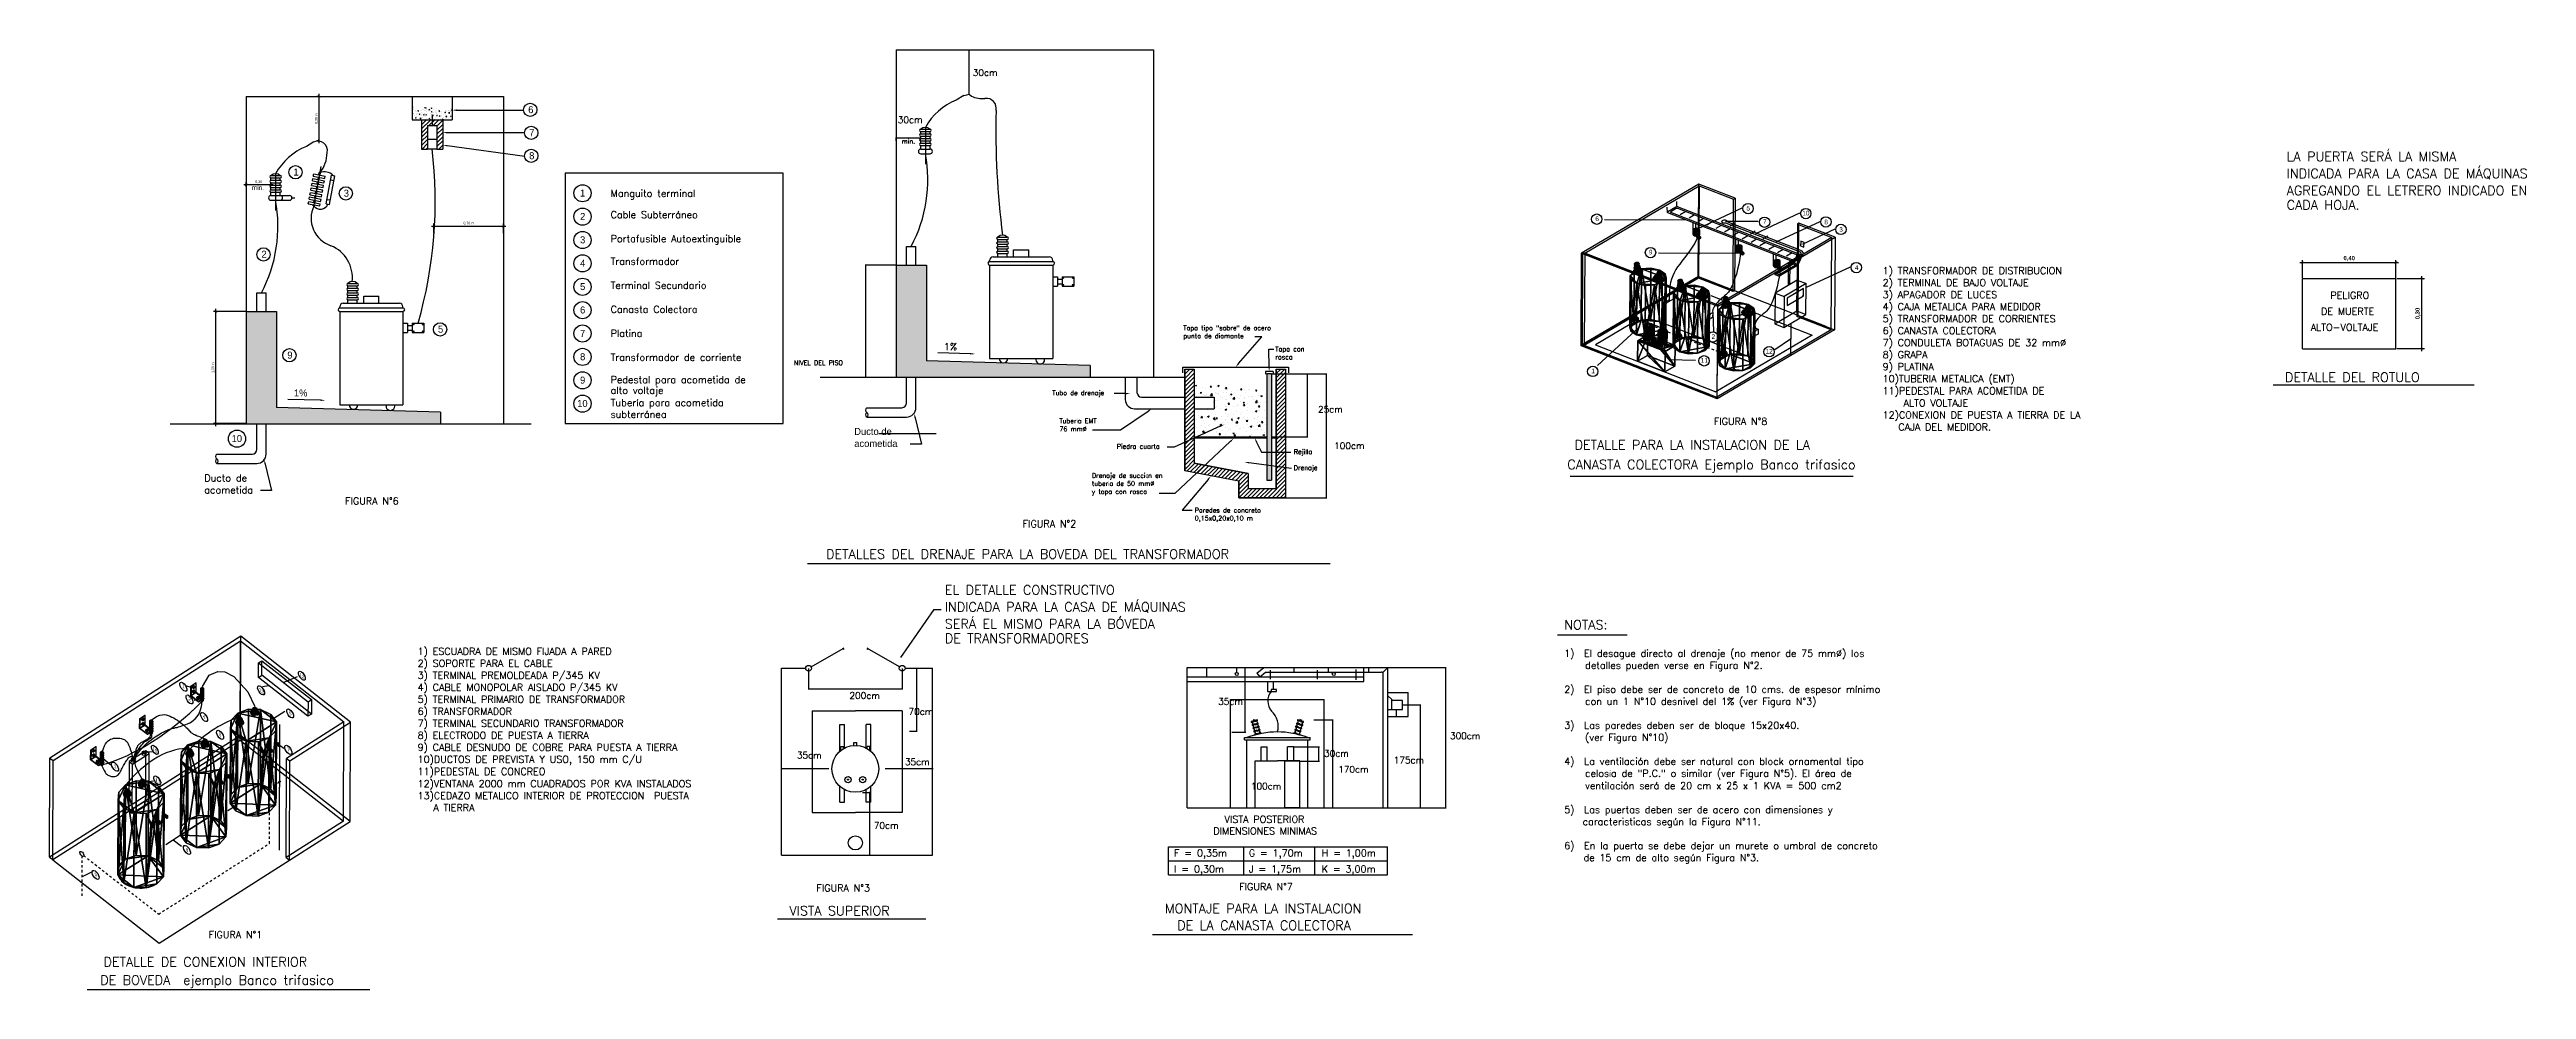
# Model space of a CAD drawing. Extents: x 268 to 383, y 668 to 793.
# Drawn here: x 270.7 to 376.6, y 668.5 to 708.7 of the extents above; entities that cross this region are included whole.
import ezdxf

# ---------------------------------------------------------------- set-up
doc = ezdxf.new("R2010")
doc.units = 0
doc.header["$LTSCALE"] = 0.5
doc.header["$MEASUREMENT"] = 0
doc.linetypes.add('HIDDEN', pattern=[0.375, 0.25, -0.125])
doc.layers.get('0').update_dxf_attribs({"linetype": 'CONTINUOUS'})
doc.layers.get('DEFPOINTS').update_dxf_attribs({"linetype": 'CONTINUOUS'})
for name, color, linetype in [('2', 1, 'CONTINUOUS'), ('P01', 6, 'CONTINUOUS'), ('P02', 1, 'CONTINUOUS'), ('P03', 5, 'CONTINUOUS'), ('P04', 7, 'CONTINUOUS'), ('P05', 7, 'CONTINUOUS'), ('P06', 7, 'CONTINUOUS'), ('UNIFILAR', 1, 'CONTINUOUS')]:
    doc.layers.add(name, color=color, linetype=linetype)
doc.styles.add('ALR4', font='sanssb__.ttf')
doc.styles.add('STYLE2', font='romans.shx')
doc.dimstyles.new('1-10', dxfattribs={"dimscale": 0.111, "dimtxt": 0.18, "dimasz": 0.18, "dimexe": 0.18, "dimexo": 0.0625, "dimgap": 0.09, "dimtad": 1, "dimzin": 4, "dimdsep": 46, "dimtxsty": 'Standard', "dimblk1": 'ARCHTICK', "dimblk2": 'ARCHTICK', "dimsah": 1, "dimcen": 0.09, "dimdle": 0.18, "dimclrd": 6, "dimclre": 6, "dimclrt": 1, "dimadec": 0, "dimazin": 0, "dimtfac": 1, "dimtofl": 0, "dimtmove": 0, "dimatfit": 3, "dimldrblk": 'ARCHTICK', "dimfxl": 0, "dimtolj": 1, "dimtzin": 4, "dimarcsym": 0})
doc.dimstyles.new('1-50', dxfattribs={"dimscale": 0.6, "dimtxt": 0.18, "dimasz": 0.18, "dimexe": 0.18, "dimexo": 0.0625, "dimgap": 0.09, "dimtad": 1, "dimzin": 4, "dimdsep": 46, "dimtxsty": 'Standard', "dimblk1": 'ARCHTICK', "dimblk2": 'ARCHTICK', "dimsah": 1, "dimcen": 0.09, "dimdle": 0.18, "dimclrd": 6, "dimclre": 6, "dimclrt": 1, "dimadec": 0, "dimazin": 0, "dimtfac": 1, "dimtofl": 0, "dimtmove": 0, "dimatfit": 3, "dimldrblk": 'ARCHTICK', "dimfxl": 0, "dimtolj": 1, "dimtzin": 4, "dimarcsym": 0})

msp = doc.modelspace()

# ---------------------------------------------------------------- texts
at = {"layer": 'P01', "color": 5}
for s, p in [('acometida', (305.101, 691.702)), ('Ducto de', (305.101, 692.217))]:
    msp.add_text(s, height=0.3, dxfattribs=at).set_placement(p)
at = {"layer": 'P01', "color": 5, "style": 'STYLE2'}
for s, p in [('Ducto de', (277.315, 690.232)), ('acometida', (277.315, 689.717))]:
    msp.add_text(s, height=0.3, dxfattribs=at).set_placement(p)
at = {"layer": 'P02', "style": 'STYLE2'}
for s, height, p in [('min.', 0.2, (307.132, 704.677)), ('Tapa tipo "sobre" de acero', 0.2, (319.173, 696.694)), ('1%', 0.3, (308.931, 695.847)), ('punta de diamante', 0.2, (319.173, 696.351)), ('Tapa con', 0.2, (323.107, 695.792)), ('NIVEL DEL PISO', 0.2, (302.524, 695.205)), ('rosca', 0.2, (323.107, 695.449)), ('Tubo de drenaje', 0.2, (313.573, 693.919)), ('Tuber¡a EMT', 0.2, (313.874, 692.716)), ('76 mm%%C', 0.2, (313.874, 692.373)), ('Piedra cuarta', 0.2, (316.327, 691.629)), ('Rejilla', 0.2, (323.894, 691.398)), ('Drenaje de succi¢n en', 0.2, (315.263, 690.381)), ('Drenaje', 0.2, (323.894, 690.713)), ('y tapa con rosca', 0.2, (315.263, 689.695)), ('tuber¡a de 50 mm%%C', 0.2, (315.263, 690.038)), ('0,15x0,20x0,10 m', 0.2, (319.659, 688.558)), ('Paredes de concreto', 0.2, (319.659, 688.901))]:
    msp.add_text(s, height=height, dxfattribs=at).set_placement(p)
at = {"layer": 'P02'}
for s, height, p in [('min.', 0.2, (279.346, 702.692)), ('1%', 0.3, (281.144, 693.862))]:
    msp.add_text(s, height=height, dxfattribs=at).set_placement(p)
at = {"layer": 'P04'}
for s, height, p in [('6', 0.3, (291.161, 705.981)), ('8', 0.3, (291.202, 704.012)), ('7', 0.3, (291.202, 704.996)), ('1', 0.3, (281.123, 703.313)), ('3', 0.3, (283.274, 702.407)), ('1', 0.3, (293.378, 702.413)), ('2', 0.3, (293.378, 701.413)), ('2', 0.3, (279.755, 699.797)), ('3', 0.3, (293.378, 700.413)), ('4', 0.3, (293.378, 699.413)), ('5', 0.3, (293.378, 698.413)), ('5', 0.3, (287.304, 696.59)), ('6', 0.3, (293.378, 697.413)), ('9', 0.3, (280.861, 695.482)), ('7', 0.3, (293.378, 696.413)), ('8', 0.3, (293.378, 695.413)), ('10', 0.3, (293.254, 693.413)), ('9', 0.3, (293.378, 694.413)), ('10', 0.3, (278.48, 691.914)), ('2', 0.15, (342.699, 677.265))]:
    msp.add_text(s, height=height, dxfattribs=at).set_placement(p)
at = {"layer": 'P04', "style": 'STYLE2'}
for s, p in [('Manguito terminal', (294.684, 702.395)), ('Cable Subterráneo', (294.684, 701.49)), ('Portafusible Autoextinguible', (294.684, 700.461)), ('Transformador', (294.684, 699.494)), ('1) TRANSFORMADOR DE DISTRIBUCION', (349.072, 699.097)), ('Terminal Secundario', (294.684, 698.466)), ('2) TERMINAL DE BAJO VOLTAJE', (349.072, 698.582)), ('3) APAGADOR DE LUCES', (349.072, 698.068)), ('4) CAJA METALICA PARA MEDIDOR', (349.072, 697.554)), ('Canasta Colectora', (294.684, 697.437)), ('5) TRANSFORMADOR DE CORRIENTES', (349.072, 697.039)), ('6) CANASTA COLECTORA', (349.072, 696.525)), ('Platina', (294.684, 696.409)), ('7) CONDULETA BOTAGUAS DE 32 mm%%C', (349.072, 696.011)), ('8) GRAPA', (349.072, 695.497)), ('Transformador de corriente', (294.684, 695.38)), ('Pedestal para acometida de', (294.684, 694.434)), ('9) PLATINA', (349.072, 694.982)), ('10)TUBERIA METALICA (EMT)', (349.072, 694.468)), ('Tubería para acometida', (294.684, 693.446)), ('alto voltaje', (294.684, 693.981)), ('11)PEDESTAL PARA ACOMETIDA DE', (349.072, 693.954)), ('    ALTO VOLTAJE', (349.072, 693.439)), ('subterránea', (294.684, 692.953)), ('FIGURA N%%d8', (341.853, 692.654)), ('12)CONEXION DE PUESTA A TIERRA DE LA', (349.072, 692.925)), ('   CAJA DEL MEDIDOR.', (349.072, 692.411)), ('FIGURA N%%d6', (283.332, 689.239)), ('FIGURA N%%d2', (312.303, 688.265)), ('1) ESCUADRA DE MISMO FIJADA A PARED', (286.433, 682.814)), ('1)  El desague directo al drenaje (no menor de 75 mm%%C) los', (335.456, 682.729)), ('2) SOPORTE PARA EL CABLE', (286.433, 682.3)), ('3) TERMINAL PREMOLDEADA P/345 KV', (286.433, 681.786)), ('    detalles pueden verse en Figura N%%D2.', (335.456, 682.215)), ('4) CABLE MONOPOLAR AISLADO P/345 KV', (286.433, 681.271)), ('5) TERMINAL PRIMARIO DE TRANSFORMADOR', (286.433, 680.757)), ('2)  El piso debe ser de concreto de 10 cms. de espesor mínimo', (335.456, 681.186)), ('    con un 1 N%%D10 desnivel del 1% (ver Figura N%%D3)', (335.456, 680.672)), ('7) TERMINAL SECUNDARIO TRANSFORMADOR', (286.433, 679.729)), ('6) TRANSFORMADOR', (286.433, 680.243)), ('3)  Las paredes deben ser de bloque 15x20x40.', (335.456, 679.643)), ('8) ELECTRODO DE PUESTA A TIERRA', (286.433, 679.214)), ('9) CABLE DESNUDO DE COBRE PARA PUESTA A TIERRA', (286.433, 678.7)), ('    (ver Figura N%%D10)', (335.456, 679.129)), ('10)DUCTOS DE PREVISTA Y USO, 150 mm C/U', (286.433, 678.186)), ('11)PEDESTAL DE CONCREO', (286.433, 677.671)), ('4)  La ventilación debe ser natural con block ornamental tipo', (335.456, 678.1)), ('    celos¡a de "P.C." o similar (ver Figura N%%D5). El área de', (335.456, 677.586)), ('12)VENTANA 2000 mm CUADRADOS POR KVA INSTALADOS', (286.433, 677.157)), ('13)CEDAZO METALICO INTERIOR DE PROTECCION  PUESTA ', (286.433, 676.643)), ('    ventilación será de 20 cm x 25 x 1 KVA = 500 cm2', (335.456, 677.072)), ('   A TIERRA', (286.433, 676.129)), ('VISTA POSTERIOR', (320.929, 675.626)), ('5)  Las puertas deben ser de acero con dimensiones y ', (335.456, 676.043)), ('    caracteristicas según la Figura N%%D11.', (335.353, 675.529)), ('DIMENSIONES MINIMAS', (320.454, 675.125)), ('6)  En la puerta se debe dejar un murete o umbral de concreto ', (335.456, 674.5)), ('F = 0,35m', (318.777, 674.186)), ('I = 0,30m', (318.777, 673.5)), ('J = 1,75m', (321.972, 673.5)), ('G = 1,70m', (321.972, 674.186)), ('H = 1,00m', (325.088, 674.186)), ('K = 3,00m', (325.088, 673.5)), ('    de 15 cm de alto según Figura N%%d3.', (335.387, 673.986)), ('FIGURA N%%d3', (303.485, 672.693)), ('FIGURA N%%d7', (321.563, 672.75)), ('FIGURA N%%d1', (277.501, 670.698))]:
    msp.add_text(s, height=0.3, dxfattribs=at).set_placement(p)
at = {"layer": 'P05', "style": 'STYLE2'}
for s, p in [('PELIGRO', (368.215, 698.044)), ('ALTO-VOLTAJE', (367.374, 696.673)), ('DE MUERTE', (367.814, 697.358))]:
    msp.add_text(s, height=0.3, dxfattribs=at).set_placement(p)
at = {"layer": 'P06', "style": 'STYLE2'}
for s, p in [('LA PUERTA SERÁ LA MISMA', (366.347, 703.928)), ('INDICADA PARA LA CASA DE MÁQUINAS', (366.347, 703.202)), ('AGREGANDO EL LETRERO INDICADO EN ', (366.347, 702.475)), ('CADA HOJA. ', (366.347, 701.857)), ('DETALLE DEL ROTULO', (366.274, 694.482)), ('DETALLE PARA LA INSTALACION DE LA ', (335.901, 691.594)), (' CANASTA COLECTORA Ejemplo Banco trifasico', (335.315, 690.751)), ('DETALLES DEL DRENAJE PARA LA BOVEDA DEL TRANSFORMADOR', (303.897, 686.921)), ('EL DETALLE CONSTRUCTIVO', (308.973, 685.388)), ('SERÁ EL MISMO PARA LA BÓVEDA ', (308.973, 683.935)), ('INDICADA PARA LA CASA DE MÁQUINAS', (308.973, 684.661)), ('DE TRANSFORMADORES', (308.973, 683.317)), ('VISTA SUPERIOR', (302.33, 671.664)), ('MONTAJE PARA LA INSTALACION', (318.388, 671.762)), ('DE LA CANASTA COLECTORA', (318.911, 671.041)), ('DETALLE DE CONEXION INTERIOR', (273.002, 669.481)), ('DE BOVEDA  ejemplo Banco trifasico', (272.861, 668.701))]:
    msp.add_text(s, height=0.4, dxfattribs=at).set_placement(p)
at = {"layer": 'P06', "color": 3, "style": 'STYLE2'}
msp.add_text('NOTAS:', height=0.4, dxfattribs=at).set_placement((335.456, 683.9))
at = {"layer": 'UNIFILAR', "color": 7, "style": 'STYLE2'}
for s, p in [('30cm', (310.168, 707.574)), ('30cm', (306.963, 705.56)), ('25cm', (324.927, 693.171)), ('100cm', (325.619, 691.616)), ('200cm', (304.897, 680.93)), ('35cm', (320.661, 680.679)), ('70cm', (307.423, 680.245)), ('300cm', (330.571, 679.208)), ('35cm', (302.649, 678.375)), ('35cm', (307.267, 678.096)), ('30cm', (325.185, 678.455)), ('170cm', (325.795, 677.773)), ('175cm', (328.165, 678.168)), ('100cm', (322.061, 677.055)), ('70cm', (305.94, 675.374))]:
    msp.add_text(s, height=0.2804, dxfattribs=at).set_placement(p)

# ---------------------------------------------------------------- blocks, each defined once
blk = doc.blocks.new('*U51')
at = {"color": 3}
mesh = blk.add_polyface(dxfattribs=at)
corners = [(7.34, 3.93), (5.96, 4.3), (5.96, 2.56), (6.97, 2.56), (5.46, 3.43), (6.97, 4.3), (7.47, 3.43), (7.34, 2.93), (6.47, 2.43), (5.6, 2.93), (5.6, 3.93), (6.47, 4.43)]
mesh.append_faces([[corners[k] for k in face] for face in [(3, 6, 7), (2, 3, 8), (4, 2, 9), (1, 4, 10), (5, 1, 11)]], dxfattribs={"vtx0": -1, "color": 3})
mesh.append_faces([[corners[k] for k in face] for face in [(0, 1, 5)]], dxfattribs={"vtx0": -1, "vtx1": -1, "color": 3})
mesh.append_faces([[corners[k] for k in face] for face in [(0, 2, 1), (2, 0, 3), (1, 2, 4)]], dxfattribs={"vtx0": -1, "vtx1": -1, "vtx2": -1, "color": 3})
mesh.append_faces([[corners[k] for k in face] for face in [(3, 0, 6)]], dxfattribs={"vtx0": -1, "vtx2": -1, "color": 3})
mesh = blk.add_polyface(dxfattribs=at)
corners = [(6.97, 4.3, 4.5), (5.46, 3.43, 4.5), (6.97, 2.56, 4.5), (5.96, 2.56, 4.5), (5.96, 4.3, 4.5), (7.47, 3.43, 4.5), (7.34, 2.93, 4.5), (6.47, 2.43, 4.5), (5.6, 2.93, 4.5), (5.6, 3.93, 4.5), (6.47, 4.43, 4.5), (7.34, 3.93, 4.5)]
mesh.append_faces([[corners[k] for k in face] for face in [(0, 1, 2), (1, 3, 2), (0, 4, 1), (2, 5, 0)]], dxfattribs={"vtx0": -1, "vtx1": -1, "vtx2": -1, "color": 3})
mesh.append_faces([[corners[k] for k in face] for face in [(2, 6, 5), (3, 7, 2), (1, 8, 3), (4, 9, 1), (0, 10, 4), (5, 11, 0)]], dxfattribs={"vtx2": -1, "color": 3})
mesh = blk.add_polyface(dxfattribs=at)
corners = [(7.47, 3.43, 4.5), (7.34, 3.93), (7.34, 3.93, 4.5), (7.47, 3.43), (6.97, 4.3, 4.5), (6.97, 4.3), (6.47, 4.43), (6.47, 4.43, 4.5), (5.96, 4.3), (5.96, 4.3, 4.5), (5.6, 3.93), (5.6, 3.93, 4.5), (5.46, 3.43, 4.5), (5.46, 3.43), (5.6, 2.93), (5.6, 2.93, 4.5), (5.96, 2.56), (5.96, 2.56, 4.5), (6.47, 2.43), (6.47, 2.43, 4.5), (6.97, 2.56, 4.5), (6.97, 2.56), (7.34, 2.93), (7.34, 2.93, 4.5), (7.43, 3.15, 3.79), (7.43, 3.15, 3.79), (7.43, 3.15, 3.79), (7.43, 3.16, 3.79), (7.43, 3.16, 3.79), (7.43, 3.14, 3.78), (7.43, 3.14, 3.78), (7.44, 3.17, 3.78), (7.44, 3.17, 3.78), (7.44, 3.18, 3.76), (7.44, 3.18, 3.73), (7.44, 3.18, 3.71), (7.42, 3.13, 3.76), (7.42, 3.13, 3.73), (7.44, 3.17, 3.69), (7.44, 3.17, 3.69), (7.43, 3.16, 3.68), (7.43, 3.16, 3.67), (7.43, 3.15, 3.67), (7.43, 3.15, 3.67), (7.43, 3.15, 3.68), (7.43, 3.14, 3.69), (7.43, 3.14, 3.69), (7.42, 3.13, 3.71)]
mesh.append_faces([[corners[k] for k in face] for face in [(0, 1, 2), (9, 10, 11), (17, 18, 19)]], dxfattribs={"vtx0": -1, "color": 3})
mesh.append_faces([[corners[k] for k in face] for face in [(34, 22, 0)]], dxfattribs={"vtx0": -1, "vtx1": -1, "vtx2": -1, "color": 3})
mesh.append_faces([[corners[k] for k in face] for face in [(23, 24, 25), (23, 26, 24), (23, 29, 26), (23, 30, 29), (28, 0, 23), (23, 36, 30), (23, 37, 36), (47, 23, 22)]], dxfattribs={"vtx0": -1, "vtx2": -1, "color": 3})
mesh.append_faces([[corners[k] for k in face] for face in [(2, 1, 4), (11, 10, 12), (19, 18, 20)]], dxfattribs={"vtx1": -1, "color": 3})
mesh.append_faces([[corners[k] for k in face] for face in [(25, 27, 23), (27, 28, 23), (28, 31, 0), (31, 32, 0), (32, 33, 0), (33, 34, 0), (34, 35, 22), (35, 38, 22), (38, 39, 22), (39, 40, 22), (40, 41, 22), (41, 42, 22), (42, 43, 22), (43, 44, 22), (44, 45, 22), (45, 46, 22), (46, 47, 22), (47, 37, 23)]], dxfattribs={"vtx1": -1, "vtx2": -1, "color": 3})
mesh.append_faces([[corners[k] for k in face] for face in [(0, 3, 1), (1, 5, 4), (4, 5, 6), (6, 7, 4), (6, 8, 9), (9, 7, 6), (9, 8, 10), (10, 13, 12), (12, 13, 14), (14, 15, 12), (14, 16, 17), (17, 15, 14), (17, 16, 18), (18, 21, 20), (20, 21, 22), (22, 23, 20), (22, 3, 0)]], dxfattribs={"vtx2": -1, "color": 3})
mesh = blk.add_polyface(dxfattribs=at)
corners = [(7.35, 3.95, 3.69), (7.4, 3.97, 3.71), (7.4, 3.96, 3.69), (7.35, 3.96, 3.71)]
mesh.append_faces([[corners[k] for k in face] for face in [(0, 1, 2)]], dxfattribs={"vtx0": -1, "color": 3})
mesh.append_faces([[corners[k] for k in face] for face in [(0, 3, 1)]], dxfattribs={"vtx2": -1, "color": 3})
mesh = blk.add_polyface(dxfattribs=at)
corners = [(7.4, 3.97, 3.71), (7.35, 3.96, 3.71), (7.35, 3.96, 3.73), (7.4, 3.97, 3.73), (7.35, 3.96, 3.76), (7.4, 3.97, 3.76)]
mesh.append_faces([[corners[k] for k in face] for face in [(0, 1, 2), (2, 3, 0), (2, 4, 5), (5, 3, 2)]], dxfattribs={"vtx2": -1, "color": 3})
mesh = blk.add_polyface(dxfattribs=at)
corners = [(7.4, 3.97, 3.76), (7.35, 3.96, 3.76), (7.4, 3.96, 3.78), (7.35, 3.95, 3.78)]
mesh.append_faces([[corners[k] for k in face] for face in [(0, 1, 2)]], dxfattribs={"vtx1": -1, "color": 3})
mesh.append_faces([[corners[k] for k in face] for face in [(1, 3, 2)]], dxfattribs={"vtx2": -1, "color": 3})
mesh = blk.add_polyface(dxfattribs=at)
corners = [(7.36, 3.92, 3.69), (7.35, 3.96, 3.71), (7.36, 3.93, 3.79), (7.36, 3.91, 3.76), (7.35, 3.95, 3.78), (7.36, 3.94, 3.67), (7.36, 3.91, 3.71), (7.36, 3.92, 3.78), (7.36, 3.94, 3.79), (7.35, 3.96, 3.76), (7.35, 3.95, 3.69), (7.36, 3.93, 3.67), (7.36, 3.92, 3.69), (7.36, 3.91, 3.73), (7.36, 3.92, 3.78), (7.36, 3.93, 3.79), (7.36, 3.93, 3.79), (7.36, 3.94, 3.79), (7.35, 3.95, 3.78), (7.35, 3.96, 3.73), (7.35, 3.95, 3.69), (7.36, 3.94, 3.68), (7.36, 3.93, 3.67), (7.36, 3.93, 3.68)]
mesh.append_faces([[corners[k] for k in face] for face in [(6, 0, 12), (3, 6, 13), (7, 3, 14), (2, 7, 15), (8, 2, 16), (4, 8, 17), (9, 4, 18), (1, 9, 19), (10, 1, 20), (5, 10, 21), (11, 5, 22), (0, 11, 23)]], dxfattribs={"vtx0": -1, "color": 3})
mesh.append_faces([[corners[k] for k in face] for face in [(0, 2, 1), (2, 0, 3), (1, 2, 4), (0, 1, 5), (3, 0, 6), (2, 3, 7), (4, 2, 8), (1, 4, 9), (5, 1, 10), (0, 5, 11)]], dxfattribs={"vtx0": -1, "vtx1": -1, "vtx2": -1, "color": 3})
mesh = blk.add_polyface(dxfattribs=at)
corners = [(7.36, 3.94, 3.68), (7.35, 3.95, 3.69), (7.41, 3.95, 3.68), (7.4, 3.96, 3.69), (7.35, 3.95, 3.69), (7.4, 3.96, 3.69)]
mesh.append_faces([[corners[k] for k in face] for face in [(0, 1, 2)]], dxfattribs={"vtx1": -1, "color": 3})
mesh.append_faces([[corners[k] for k in face] for face in [(1, 3, 2), (3, 1, 4), (4, 5, 3)]], dxfattribs={"vtx2": -1, "color": 3})
mesh = blk.add_polyface(dxfattribs=at)
corners = [(7.35, 3.95, 3.78), (7.35, 3.95, 3.78), (7.4, 3.96, 3.78), (7.4, 3.96, 3.78), (7.41, 3.95, 3.79), (7.36, 3.94, 3.79)]
mesh.append_faces([[corners[k] for k in face] for face in [(1, 4, 2)]], dxfattribs={"vtx0": -1, "color": 3})
mesh.append_faces([[corners[k] for k in face] for face in [(0, 1, 2), (2, 3, 0), (1, 5, 4)]], dxfattribs={"vtx2": -1, "color": 3})
mesh = blk.add_polyface(dxfattribs=at)
corners = [(7.36, 3.93, 3.67), (7.41, 3.94, 3.67), (7.41, 3.93, 3.68), (7.36, 3.93, 3.68), (7.36, 3.93, 3.67), (7.41, 3.94, 3.67), (7.41, 3.95, 3.67), (7.36, 3.94, 3.67), (7.36, 3.94, 3.68), (7.41, 3.95, 3.68)]
mesh.append_faces([[corners[k] for k in face] for face in [(1, 4, 5)]], dxfattribs={"vtx0": -1, "color": 3})
mesh.append_faces([[corners[k] for k in face] for face in [(5, 4, 6)]], dxfattribs={"vtx1": -1, "color": 3})
mesh.append_faces([[corners[k] for k in face] for face in [(0, 1, 2), (2, 3, 0), (1, 0, 4), (4, 7, 6), (6, 7, 8), (8, 9, 6)]], dxfattribs={"vtx2": -1, "color": 3})
mesh = blk.add_polyface(dxfattribs=at)
corners = [(7.36, 3.94, 3.79), (7.36, 3.94, 3.79), (7.41, 3.95, 3.79), (7.41, 3.95, 3.79), (7.36, 3.93, 3.79), (7.41, 3.94, 3.79), (7.41, 3.94, 3.79), (7.36, 3.93, 3.79), (7.36, 3.93, 3.79), (7.41, 3.93, 3.79)]
mesh.append_faces([[corners[k] for k in face] for face in [(2, 4, 5)]], dxfattribs={"vtx0": -1, "color": 3})
mesh.append_faces([[corners[k] for k in face] for face in [(5, 4, 6)]], dxfattribs={"vtx1": -1, "color": 3})
mesh.append_faces([[corners[k] for k in face] for face in [(0, 1, 2), (2, 3, 0), (2, 1, 4), (4, 7, 6), (6, 7, 8), (8, 9, 6)]], dxfattribs={"vtx2": -1, "color": 3})
mesh = blk.add_polyface(dxfattribs=at)
corners = [(7.41, 3.93, 3.79), (7.36, 3.93, 3.79), (7.41, 3.93, 3.78), (7.36, 3.92, 3.78), (7.36, 3.92, 3.78), (7.41, 3.93, 3.78)]
mesh.append_faces([[corners[k] for k in face] for face in [(0, 1, 2)]], dxfattribs={"vtx1": -1, "color": 3})
mesh.append_faces([[corners[k] for k in face] for face in [(1, 3, 2), (2, 3, 4), (4, 5, 2)]], dxfattribs={"vtx2": -1, "color": 3})
mesh = blk.add_polyface(dxfattribs=at)
corners = [(7.36, 3.92, 3.78), (7.41, 3.92, 3.76), (7.41, 3.93, 3.78), (7.36, 3.91, 3.76)]
mesh.append_faces([[corners[k] for k in face] for face in [(0, 1, 2)]], dxfattribs={"vtx0": -1, "color": 3})
mesh.append_faces([[corners[k] for k in face] for face in [(0, 3, 1)]], dxfattribs={"vtx2": -1, "color": 3})
mesh = blk.add_polyface(dxfattribs=at)
corners = [(7.41, 3.92, 3.71), (7.36, 3.91, 3.71), (7.41, 3.93, 3.69), (7.36, 3.92, 3.69)]
mesh.append_faces([[corners[k] for k in face] for face in [(0, 1, 2)]], dxfattribs={"vtx1": -1, "color": 3})
mesh.append_faces([[corners[k] for k in face] for face in [(1, 3, 2)]], dxfattribs={"vtx2": -1, "color": 3})
mesh = blk.add_polyface(dxfattribs=at)
corners = [(7.36, 3.92, 3.69), (7.41, 3.93, 3.69), (7.41, 3.93, 3.69), (7.36, 3.92, 3.69), (7.41, 3.93, 3.68), (7.36, 3.93, 3.68)]
mesh.append_faces([[corners[k] for k in face] for face in [(0, 4, 1)]], dxfattribs={"vtx0": -1, "color": 3})
mesh.append_faces([[corners[k] for k in face] for face in [(0, 1, 2), (2, 3, 0), (0, 5, 4)]], dxfattribs={"vtx2": -1, "color": 3})
mesh = blk.add_polyface(dxfattribs=at)
corners = [(7.41, 3.92, 3.73), (7.36, 3.91, 3.73), (7.36, 3.91, 3.71), (7.41, 3.92, 3.71), (7.36, 3.91, 3.76), (7.41, 3.92, 3.76)]
mesh.append_faces([[corners[k] for k in face] for face in [(0, 1, 2), (2, 3, 0), (4, 1, 0), (0, 5, 4)]], dxfattribs={"vtx2": -1, "color": 3})
mesh = blk.add_polyface(dxfattribs=at)
corners = [(7.4, 3.96, 3.78), (7.41, 3.92, 3.76), (7.41, 3.95, 3.67), (7.4, 3.97, 3.71), (7.41, 3.93, 3.69), (7.41, 3.94, 3.79), (7.4, 3.97, 3.76), (7.4, 3.96, 3.69), (7.41, 3.94, 3.67), (7.41, 3.92, 3.71), (7.41, 3.93, 3.78), (7.41, 3.95, 3.79), (7.4, 3.96, 3.78), (7.4, 3.97, 3.73), (7.4, 3.96, 3.69), (7.41, 3.95, 3.68), (7.41, 3.94, 3.67), (7.41, 3.93, 3.68), (7.41, 3.93, 3.69), (7.41, 3.92, 3.73), (7.41, 3.93, 3.78), (7.41, 3.93, 3.79), (7.41, 3.94, 3.79), (7.41, 3.95, 3.79)]
mesh.append_faces([[corners[k] for k in face] for face in [(0, 1, 2), (2, 3, 0), (1, 4, 2), (0, 5, 1), (3, 6, 0), (2, 7, 3), (4, 8, 2), (1, 9, 4), (5, 10, 1), (0, 11, 5)]], dxfattribs={"vtx0": -1, "vtx1": -1, "vtx2": -1, "color": 3})
mesh.append_faces([[corners[k] for k in face] for face in [(6, 12, 0), (3, 13, 6), (7, 14, 3), (2, 15, 7), (8, 16, 2), (4, 17, 8), (9, 18, 4), (1, 19, 9), (10, 20, 1), (5, 21, 10), (11, 22, 5), (0, 23, 11)]], dxfattribs={"vtx2": -1, "color": 3})
mesh = blk.add_polyface(dxfattribs=at)
corners = [(7.54, 3.97, 3.66), (7.41, 3.94, 3.71), (7.44, 3.95, 3.82), (7.54, 3.97, 3.82), (7.41, 3.94, 3.78), (7.44, 3.95, 3.66)]
mesh.append_faces([[corners[k] for k in face] for face in [(0, 1, 2)]], dxfattribs={"vtx0": -1, "vtx1": -1, "vtx2": -1, "color": 3})
mesh.append_faces([[corners[k] for k in face] for face in [(2, 3, 0), (1, 4, 2), (0, 5, 1)]], dxfattribs={"vtx2": -1, "color": 3})
mesh = blk.add_polyface(dxfattribs=at)
corners = [(7.41, 3.94, 3.71), (7.54, 3.96, 3.66), (7.44, 3.95, 3.82), (7.44, 3.95, 3.66), (7.41, 3.94, 3.78), (7.54, 3.96, 3.82)]
mesh.append_faces([[corners[k] for k in face] for face in [(0, 1, 2)]], dxfattribs={"vtx0": -1, "vtx1": -1, "vtx2": -1, "color": 3})
mesh.append_faces([[corners[k] for k in face] for face in [(0, 3, 1), (2, 4, 0), (1, 5, 2)]], dxfattribs={"vtx2": -1, "color": 3})
mesh = blk.add_polyface(dxfattribs=at)
corners = [(7.44, 3.18, 3.71), (7.44, 3.18, 3.73), (7.45, 3.18, 3.73), (7.45, 3.18, 3.71), (7.44, 3.18, 3.76), (7.45, 3.18, 3.76)]
mesh.append_faces([[corners[k] for k in face] for face in [(0, 1, 2), (2, 3, 0), (1, 4, 5), (5, 2, 1)]], dxfattribs={"vtx2": -1, "color": 3})
mesh = blk.add_polyface(dxfattribs=at)
corners = [(7.45, 3.15, 3.79), (7.45, 3.14, 3.69), (7.45, 3.17, 3.69), (7.45, 3.15, 3.67), (7.45, 3.14, 3.78), (7.45, 3.17, 3.78), (7.45, 3.16, 3.68), (7.45, 3.15, 3.68), (7.45, 3.13, 3.73), (7.45, 3.15, 3.79), (7.45, 3.16, 3.79), (7.45, 3.18, 3.73), (7.45, 3.18, 3.71), (7.45, 3.17, 3.69), (7.45, 3.16, 3.67), (7.45, 3.15, 3.67), (7.45, 3.14, 3.69), (7.45, 3.13, 3.71), (7.45, 3.13, 3.76), (7.45, 3.14, 3.78), (7.45, 3.15, 3.79), (7.45, 3.16, 3.79), (7.45, 3.17, 3.78), (7.45, 3.18, 3.76)]
mesh.append_faces([[corners[k] for k in face] for face in [(0, 1, 2), (1, 3, 2), (0, 4, 1), (2, 5, 0), (3, 6, 2), (1, 7, 3), (4, 8, 1), (0, 9, 4), (5, 10, 0), (2, 11, 5)]], dxfattribs={"vtx0": -1, "vtx1": -1, "vtx2": -1, "color": 3})
mesh.append_faces([[corners[k] for k in face] for face in [(2, 12, 11), (6, 13, 2), (3, 14, 6), (7, 15, 3), (1, 16, 7), (8, 17, 1), (4, 18, 8), (9, 19, 4), (0, 20, 9), (10, 21, 0), (5, 22, 10), (11, 23, 5)]], dxfattribs={"vtx2": -1, "color": 3})
mesh = blk.add_polyface(dxfattribs=at)
corners = [(7.59, 3.5, 3.82), (7.49, 3.5, 3.66), (7.47, 3.5, 3.8), (7.49, 3.5, 3.82), (7.47, 3.5, 3.69), (7.59, 3.5, 3.66)]
mesh.append_faces([[corners[k] for k in face] for face in [(0, 1, 2)]], dxfattribs={"vtx0": -1, "vtx1": -1, "vtx2": -1, "color": 3})
mesh.append_faces([[corners[k] for k in face] for face in [(2, 3, 0), (1, 4, 2), (0, 5, 1)]], dxfattribs={"vtx2": -1, "color": 3})
mesh = blk.add_polyface(dxfattribs=at)
corners = [(7.47, 3.5, 3.69), (7.49, 3.5, 3.66), (7.59, 3.5, 3.82), (7.47, 3.5, 3.8), (7.49, 3.5, 3.82), (7.59, 3.5, 3.66)]
mesh.append_faces([[corners[k] for k in face] for face in [(2, 3, 0)]], dxfattribs={"vtx0": -1, "vtx2": -1, "color": 3})
mesh.append_faces([[corners[k] for k in face] for face in [(0, 1, 2)]], dxfattribs={"vtx1": -1, "vtx2": -1, "color": 3})
mesh.append_faces([[corners[k] for k in face] for face in [(2, 4, 3), (1, 5, 2)]], dxfattribs={"vtx2": -1, "color": 3})
mesh = blk.add_polyface(dxfattribs=at)
corners = [(7.45, 3.14, 3.78), (7.42, 3.13, 3.76), (7.45, 3.13, 3.76), (7.43, 3.14, 3.78)]
mesh.append_faces([[corners[k] for k in face] for face in [(0, 1, 2)]], dxfattribs={"vtx0": -1, "color": 3})
mesh.append_faces([[corners[k] for k in face] for face in [(0, 3, 1)]], dxfattribs={"vtx2": -1, "color": 3})
mesh = blk.add_polyface(dxfattribs=at)
corners = [(7.45, 3.13, 3.71), (7.42, 3.13, 3.71), (7.45, 3.14, 3.69), (7.43, 3.14, 3.69)]
mesh.append_faces([[corners[k] for k in face] for face in [(0, 1, 2)]], dxfattribs={"vtx1": -1, "color": 3})
mesh.append_faces([[corners[k] for k in face] for face in [(1, 3, 2)]], dxfattribs={"vtx2": -1, "color": 3})
mesh = blk.add_polyface(dxfattribs=at)
corners = [(7.45, 3.13, 3.73), (7.42, 3.13, 3.73), (7.42, 3.13, 3.71), (7.45, 3.13, 3.71), (7.45, 3.13, 3.76), (7.42, 3.13, 3.76)]
mesh.append_faces([[corners[k] for k in face] for face in [(0, 1, 2), (2, 3, 0), (1, 0, 4), (4, 5, 1)]], dxfattribs={"vtx2": -1, "color": 3})
mesh = blk.add_polyface(dxfattribs=at)
corners = [(7.45, 3.16, 3.68), (7.43, 3.16, 3.68), (7.45, 3.17, 3.69), (7.44, 3.17, 3.69), (7.44, 3.17, 3.69), (7.45, 3.17, 3.69)]
mesh.append_faces([[corners[k] for k in face] for face in [(0, 1, 2)]], dxfattribs={"vtx1": -1, "color": 3})
mesh.append_faces([[corners[k] for k in face] for face in [(1, 3, 2), (2, 3, 4), (4, 5, 2)]], dxfattribs={"vtx2": -1, "color": 3})
mesh = blk.add_polyface(dxfattribs=at)
corners = [(7.44, 3.17, 3.78), (7.44, 3.17, 3.78), (7.45, 3.17, 3.78), (7.45, 3.17, 3.78), (7.43, 3.16, 3.79), (7.45, 3.16, 3.79)]
mesh.append_faces([[corners[k] for k in face] for face in [(2, 4, 5)]], dxfattribs={"vtx0": -1, "color": 3})
mesh.append_faces([[corners[k] for k in face] for face in [(0, 1, 2), (2, 3, 0), (2, 1, 4)]], dxfattribs={"vtx2": -1, "color": 3})
mesh = blk.add_polyface(dxfattribs=at)
corners = [(7.43, 3.15, 3.67), (7.45, 3.15, 3.67), (7.45, 3.15, 3.68), (7.43, 3.15, 3.68), (7.43, 3.15, 3.67), (7.45, 3.15, 3.67), (7.45, 3.16, 3.67), (7.43, 3.16, 3.67), (7.43, 3.16, 3.68), (7.45, 3.16, 3.68)]
mesh.append_faces([[corners[k] for k in face] for face in [(1, 4, 5)]], dxfattribs={"vtx0": -1, "color": 3})
mesh.append_faces([[corners[k] for k in face] for face in [(5, 4, 6)]], dxfattribs={"vtx1": -1, "color": 3})
mesh.append_faces([[corners[k] for k in face] for face in [(0, 1, 2), (2, 3, 0), (1, 0, 4), (4, 7, 6), (6, 7, 8), (8, 9, 6)]], dxfattribs={"vtx2": -1, "color": 3})
mesh = blk.add_polyface(dxfattribs=at)
corners = [(7.43, 3.16, 3.79), (7.45, 3.16, 3.79), (7.45, 3.16, 3.79), (7.43, 3.16, 3.79), (7.43, 3.15, 3.79), (7.45, 3.15, 3.79), (7.45, 3.15, 3.79), (7.43, 3.15, 3.79), (7.43, 3.15, 3.79), (7.45, 3.15, 3.79)]
mesh.append_faces([[corners[k] for k in face] for face in [(1, 4, 5)]], dxfattribs={"vtx0": -1, "color": 3})
mesh.append_faces([[corners[k] for k in face] for face in [(5, 4, 6)]], dxfattribs={"vtx1": -1, "color": 3})
mesh.append_faces([[corners[k] for k in face] for face in [(0, 1, 2), (2, 3, 0), (1, 0, 4), (4, 7, 6), (6, 7, 8), (8, 9, 6)]], dxfattribs={"vtx2": -1, "color": 3})
mesh = blk.add_polyface(dxfattribs=at)
corners = [(7.43, 3.15, 3.79), (7.43, 3.14, 3.78), (7.45, 3.15, 3.79), (7.45, 3.14, 3.78), (7.43, 3.14, 3.78), (7.45, 3.14, 3.78)]
mesh.append_faces([[corners[k] for k in face] for face in [(0, 1, 2)]], dxfattribs={"vtx1": -1, "color": 3})
mesh.append_faces([[corners[k] for k in face] for face in [(1, 3, 2), (3, 1, 4), (4, 5, 3)]], dxfattribs={"vtx2": -1, "color": 3})
mesh = blk.add_polyface(dxfattribs=at)
corners = [(7.43, 3.14, 3.69), (7.43, 3.14, 3.69), (7.45, 3.14, 3.69), (7.45, 3.14, 3.69), (7.43, 3.15, 3.68), (7.45, 3.15, 3.68)]
mesh.append_faces([[corners[k] for k in face] for face in [(2, 4, 5)]], dxfattribs={"vtx0": -1, "color": 3})
mesh.append_faces([[corners[k] for k in face] for face in [(0, 1, 2), (2, 3, 0), (2, 1, 4)]], dxfattribs={"vtx2": -1, "color": 3})
mesh = blk.add_polyface(dxfattribs=at)
corners = [(7.45, 3.17, 3.69), (7.44, 3.18, 3.71), (7.45, 3.18, 3.71), (7.44, 3.17, 3.69)]
mesh.append_faces([[corners[k] for k in face] for face in [(0, 1, 2)]], dxfattribs={"vtx0": -1, "color": 3})
mesh.append_faces([[corners[k] for k in face] for face in [(0, 3, 1)]], dxfattribs={"vtx2": -1, "color": 3})
mesh = blk.add_polyface(dxfattribs=at)
corners = [(7.45, 3.18, 3.76), (7.44, 3.18, 3.76), (7.45, 3.17, 3.78), (7.44, 3.17, 3.78)]
mesh.append_faces([[corners[k] for k in face] for face in [(0, 1, 2)]], dxfattribs={"vtx1": -1, "color": 3})
mesh.append_faces([[corners[k] for k in face] for face in [(1, 3, 2)]], dxfattribs={"vtx2": -1, "color": 3})
mesh = blk.add_polyface(dxfattribs=at)
corners = [(7.59, 3.16, 3.66), (7.45, 3.16, 3.71), (7.49, 3.16, 3.82), (7.59, 3.16, 3.82), (7.45, 3.16, 3.78), (7.49, 3.16, 3.66)]
mesh.append_faces([[corners[k] for k in face] for face in [(0, 1, 2)]], dxfattribs={"vtx0": -1, "vtx1": -1, "vtx2": -1, "color": 3})
mesh.append_faces([[corners[k] for k in face] for face in [(2, 3, 0), (1, 4, 2), (0, 5, 1)]], dxfattribs={"vtx2": -1, "color": 3})
mesh = blk.add_polyface(dxfattribs=at)
corners = [(7.45, 3.15, 3.71), (7.59, 3.15, 3.66), (7.49, 3.15, 3.82), (7.49, 3.15, 3.66), (7.45, 3.15, 3.78), (7.59, 3.15, 3.82)]
mesh.append_faces([[corners[k] for k in face] for face in [(0, 1, 2)]], dxfattribs={"vtx0": -1, "vtx1": -1, "vtx2": -1, "color": 3})
mesh.append_faces([[corners[k] for k in face] for face in [(0, 3, 1), (2, 4, 0), (1, 5, 2)]], dxfattribs={"vtx2": -1, "color": 3})
blk = doc.blocks.new('*U50')
at = {"color": 2}
for p, q in [((3.41, 6.47), (3.62, 6.47)), ((3.62, 6.47, 3), (3.41, 6.47, 3)), ((3.41, 5.5), (3.41, 6.47)), ((3.41, 6.47, 3), (3.41, 5.5, 3)), ((3.41, 6.47), (3.41, 6.47, 3)), ((3.51, 6.37, 3), (3.51, 6.37, 3.1)), ((3.62, 6.47), (3.62, 5.5)), ((3.62, 5.5, 3), (3.62, 6.47, 3)), ((3.62, 6.47), (3.62, 6.47, 3)), ((3.62, 5.5), (3.41, 5.5)), ((3.41, 5.5, 3), (3.62, 5.5, 3)), ((3.41, 5.5, 3), (3.41, 5.5)), ((3.42, 6.28, 3), (3.42, 6.28, 3.1)), ((3.42, 5.66, 3), (3.42, 5.66, 3.1)), ((3.51, 6.19, 3), (3.51, 6.19, 3.1)), ((3.51, 5.75, 3), (3.51, 5.75, 3.1)), ((3.51, 5.57, 3), (3.51, 5.57, 3.1)), ((3.6, 6.28, 3), (3.6, 6.28, 3.1)), ((3.6, 5.66, 3), (3.6, 5.66, 3.1)), ((3.62, 5.5), (3.62, 5.5, 3))]:
    blk.add_line(p, q, dxfattribs=at)
for centre in [(3.51, 6.28, 3), (3.51, 6.28, 3.1), (3.51, 5.66, 3.1), (3.51, 5.66, 3)]:
    blk.add_circle(centre, 0.0881, dxfattribs=at)
blk = doc.blocks.new('*U46')
at = {"color": 0}
for p, q in [((-0.06, 0), (-0.06, 0, 0.05)), ((0, 0.06), (0, 0.06, 0.05)), ((0.06, 0), (0.06, 0, 0.05)), ((0, -0.06), (0, -0.06, 0.05))]:
    blk.add_line(p, q, dxfattribs=at)
for centre in [(0, 0), (0, 0, 0.05)]:
    blk.add_circle(centre, 0.0617, dxfattribs=at)
blk = doc.blocks.new('*U44')
at = {"color": 3}
for p, q in [((10.2, 12.11), (3.21, 12.11)), ((10.2, 12.11, 6), (3.21, 12.11, 6)), ((3.21, 12.11), (3.21, 1.11)), ((3.21, 12.11), (3.21, 12.11, 6)), ((3.21, 12.11, 6), (3.21, 1.11, 6)), ((3.41, 11.91), (10, 11.91)), ((3.41, 11.91, 6), (10, 11.91, 6)), ((3.41, 1.11), (3.41, 11.91)), ((3.41, 11.91), (3.41, 11.91, 6)), ((3.41, 1.11, 6), (3.41, 11.91, 6)), ((7.72, 12.11, 4.65), (4.56, 12.11, 4.65)), ((4.56, 12.11, 4.65), (4.56, 12.11, 5.53)), ((4.56, 12.11, 5.53), (7.72, 12.11, 5.53)), ((7.72, 12.11, 5.53), (7.72, 12.11, 4.65)), ((10, 11.91), (10, 8.61)), ((10, 11.91), (10, 11.91, 6)), ((10, 11.91, 6), (10, 8.61, 6)), ((10.2, 8.61), (10.2, 12.11)), ((10.2, 8.61, 6), (10.2, 12.11, 6)), ((10.2, 12.11), (10.2, 12.11, 6)), ((10, 8.61), (10.2, 8.61)), ((10, 8.61, 6), (10.2, 8.61, 6)), ((10, 8.61), (10, 8.61, 6)), ((10.2, 8.61), (10.2, 8.61, 6)), ((3.21, 1.11), (3.41, 1.11)), ((3.21, 1.11, 6), (3.41, 1.11, 6)), ((3.21, 1.11), (3.21, 1.11, 6)), ((3.41, 1.11), (3.41, 1.11, 6))]:
    blk.add_line(p, q, dxfattribs=at)
at = {"color": 7}
for p, q in [((4.56, 11.91, 4.65), (4.56, 12.11, 4.65)), ((4.56, 11.91, 5.53), (4.56, 12.11, 5.53)), ((7.72, 11.91, 4.65), (4.56, 11.91, 4.65)), ((4.56, 11.91, 4.65), (4.56, 11.91, 5.53)), ((4.56, 11.91, 5.53), (7.72, 11.91, 5.53)), ((7.72, 12.11, 4.65), (7.72, 11.91, 4.65)), ((7.72, 11.91, 5.53), (7.72, 12.11, 5.53)), ((7.72, 11.91, 5.53), (7.72, 11.91, 4.65))]:
    blk.add_line(p, q, dxfattribs=at)
blk = doc.blocks.new('*U49')
at = {"color": 3}
for p, q in [((3.41, 3.58, 4.59), (3.41, 3.28, 4.59)), ((3.41, 3.58, 4.59), (3.91, 3.58, 4.59)), ((3.41, 3.58, 5.19), (3.41, 3.58, 4.59)), ((3.41, 3.28, 5.19), (3.41, 3.58, 5.19)), ((3.41, 3.58, 5.19), (3.43, 3.58, 5.19)), ((3.91, 3.28, 4.59), (3.41, 3.28, 4.59)), ((3.41, 3.28, 4.59), (3.41, 3.28, 5.19)), ((3.43, 3.28, 5.19), (3.41, 3.28, 5.19)), ((3.91, 3.58, 4.61), (3.43, 3.58, 4.61)), ((3.43, 3.58, 4.61), (3.43, 3.28, 4.61)), ((3.43, 3.58, 4.61), (3.43, 3.58, 5.19)), ((3.43, 3.58, 5.19), (3.43, 3.28, 5.19)), ((3.91, 3.28, 4.61), (3.43, 3.28, 4.61)), ((3.43, 3.28, 5.19), (3.43, 3.28, 4.61)), ((3.91, 3.58, 4.59), (3.91, 3.28, 4.59)), ((3.91, 3.28, 4.61), (3.91, 3.58, 4.61)), ((3.91, 3.58, 4.61), (3.91, 3.58, 4.59)), ((3.91, 3.28, 4.59), (3.91, 3.28, 4.61))]:
    blk.add_line(p, q, dxfattribs=at)
blk = doc.blocks.new('*U48')
at = {"color": 3}
for p, q in [((3.41, 3.58, 4.59), (3.41, 3.28, 4.59)), ((3.41, 3.58, 4.59), (3.91, 3.58, 4.59)), ((3.41, 3.58, 5.19), (3.41, 3.58, 4.59)), ((3.41, 3.28, 5.19), (3.41, 3.58, 5.19)), ((3.41, 3.58, 5.19), (3.43, 3.58, 5.19)), ((3.91, 3.28, 4.59), (3.41, 3.28, 4.59)), ((3.41, 3.28, 4.59), (3.41, 3.28, 5.19)), ((3.43, 3.28, 5.19), (3.41, 3.28, 5.19)), ((3.91, 3.58, 4.61), (3.43, 3.58, 4.61)), ((3.43, 3.58, 4.61), (3.43, 3.28, 4.61)), ((3.43, 3.58, 4.61), (3.43, 3.58, 5.19)), ((3.43, 3.58, 5.19), (3.43, 3.28, 5.19)), ((3.91, 3.28, 4.61), (3.43, 3.28, 4.61)), ((3.43, 3.28, 5.19), (3.43, 3.28, 4.61)), ((3.91, 3.58, 4.59), (3.91, 3.28, 4.59)), ((3.91, 3.28, 4.61), (3.91, 3.58, 4.61)), ((3.91, 3.58, 4.61), (3.91, 3.58, 4.59)), ((3.91, 3.28, 4.59), (3.91, 3.28, 4.61))]:
    blk.add_line(p, q, dxfattribs=at)
blk = doc.blocks.new('*U47')
at = {"color": 0}
for p, q in [((-0.06, 0), (-0.06, 0, 0.05)), ((0, 0.06), (0, 0.06, 0.05)), ((0.06, 0), (0.06, 0, 0.05)), ((0, -0.06), (0, -0.06, 0.05))]:
    blk.add_line(p, q, dxfattribs=at)
for centre in [(0, 0), (0, 0, 0.05)]:
    blk.add_circle(centre, 0.0609, dxfattribs=at)
blk = doc.blocks.new('*U45')
at = {"color": 3}
for p, q in [((3.41, 3.58, 4.59), (3.41, 3.28, 4.59)), ((3.41, 3.58, 4.59), (3.91, 3.58, 4.59)), ((3.41, 3.58, 5.19), (3.41, 3.58, 4.59)), ((3.41, 3.28, 5.19), (3.41, 3.58, 5.19)), ((3.41, 3.58, 5.19), (3.43, 3.58, 5.19)), ((3.91, 3.28, 4.59), (3.41, 3.28, 4.59)), ((3.41, 3.28, 4.59), (3.41, 3.28, 5.19)), ((3.43, 3.28, 5.19), (3.41, 3.28, 5.19)), ((3.91, 3.58, 4.61), (3.43, 3.58, 4.61)), ((3.43, 3.58, 4.61), (3.43, 3.28, 4.61)), ((3.43, 3.58, 4.61), (3.43, 3.58, 5.19)), ((3.43, 3.58, 5.19), (3.43, 3.28, 5.19)), ((3.91, 3.28, 4.61), (3.43, 3.28, 4.61)), ((3.43, 3.28, 5.19), (3.43, 3.28, 4.61)), ((3.91, 3.58, 4.59), (3.91, 3.28, 4.59)), ((3.91, 3.28, 4.61), (3.91, 3.58, 4.61)), ((3.91, 3.58, 4.61), (3.91, 3.58, 4.59)), ((3.91, 3.28, 4.59), (3.91, 3.28, 4.61))]:
    blk.add_line(p, q, dxfattribs=at)
blk = doc.blocks.new('2')
at = {"layer": 'P02', "extrusion": (0.002275, 0.707103, 0.707107), "elevation": -22.5}
blk.add_lwpolyline([(43.7, 28, 0.414214), (29.5, 28.6, 0.414214)], format="xyb", dxfattribs=at)
at = {"layer": 'P03', "extrusion": (-0.741602, -0.473162, 0.475546)}
blk.add_line((-34, 7.6, -22.9), (-31, 8, -18), dxfattribs=at)
for points, elevation in [([(-46.2, 134.3), (-48.7, 145), (-48.1, 153.4), (-46.3, 158.5), (-42.6, 163.1), (-33.8, 166.2), (-27, 164.4), (-27, 164.4)], 52.7), ([(-42.1, -1.8), (-43, -6)], -16.1), ([(-31.1, 6.8), (-32.3, 1.5)], -43.7), ([(-29.1, 19.2), (-28, 32.9)], -43.7), ([(-7.1, 13.6), (-5.2, 15.1)], -29), ([(-43, 2.4), (-39, 5.3)], 40.9), ([(-35.5, -17.3), (-34.3, -13)], 10.7), ([(-5.3, -49.1), (-4.8, -39.8)], 52.7)]:
    blk.add_lwpolyline(points, dxfattribs=dict(at, elevation=elevation))
at = {"layer": 'P03', "elevation": -8.1}
blk.add_lwpolyline([(-14.1, 47.8), (-16.9, 48.5)], dxfattribs=at)
at = {"layer": 'P03', "extrusion": (0.002275, 0.707103, 0.707107)}
for points, elevation in [([(12.5, -37.5), (10.6, -35.8)], 23.6), ([(11.6, -38.3), (10, -36.3)], 23.6), ([(10.6, -35.8), (10.6, -35.8)], 23.6), ([(-20.3, -26.8), (-25, -31.1)], 22.5), ([(34.2, -17.5), (32.3, -15.8)], 23.8), ([(33.3, -18.4), (31.7, -16.4)], 23.8), ([(32.3, -15.8), (32.3, -15.8)], 23.8), ([(55.2, 1.3), (53.4, 3)], 23.6), ([(54.3, 0.5), (52.8, 2.5)], 23.6), ([(53.4, 3), (53.3, 3)], 23.6), ([(74, 14.2), (28.3, 64.4), (-27.2, 14)], -22.5)]:
    blk.add_lwpolyline(points, dxfattribs=dict(at, elevation=elevation))
at = {"layer": 'P03', "color": 3}
for points in [[(-39.6, 17.2), (-38, 19.4), (-36.6, 21.3), (-35.3, 22.7), (-34.1, 23.9), (-33, 24.9), (-32, 25.6), (-31.1, 26.3), (-30.3, 26.8), (-29.5, 27.3), (-28.8, 27.7), (-28.1, 28.1), (-27.5, 28.5), (-26.9, 28.8), (-26.3, 29.1), (-25.8, 29.4), (-25.3, 29.6), (-24.9, 29.8), (-24.4, 30), (-24, 30.1), (-23.5, 30.3), (-23.1, 30.4), (-22.6, 30.5), (-22.1, 30.6), (-21.6, 30.8), (-20.9, 30.9), (-20.3, 31.1), (-19.6, 31.3), (-18.8, 31.5), (-18, 31.8), (-17.2, 32.1), (-16.4, 32.4), (-15.5, 32.8), (-14.7, 33.3), (-13.9, 33.9), (-13.1, 34.6), (-12.3, 35.5), (-11.6, 36.6), (-11, 38), (-10.5, 39.8), (-10.1, 42)], [(-39.6, 17.2), (-39.1, 18.9), (-38.7, 20.1), (-38.4, 21.1), (-38.2, 21.8), (-38, 22.3), (-37.8, 22.7), (-37.7, 23), (-37.6, 23.2), (-37.4, 23.4), (-37.2, 23.6), (-37, 23.8), (-36.7, 24), (-36.4, 24.3), (-36.1, 24.5), (-35.7, 24.7), (-35.3, 25), (-34.8, 25.2), (-34.3, 25.5), (-33.8, 25.7), (-33.3, 26.1), (-32.8, 26.5), (-32.4, 26.9), (-32.2, 27.5), (-32, 28.1)], [(-53, 14.4), (-52.5, 13.3), (-52.1, 12.4), (-51.7, 11.7), (-51.3, 11.2), (-50.9, 10.8), (-50.5, 10.5), (-50.1, 10.3), (-49.7, 10.1), (-49.3, 10), (-48.9, 9.9), (-48.4, 9.9), (-47.9, 9.9), (-47.5, 9.9), (-47, 10), (-46.6, 10.2), (-46.3, 10.4), (-45.9, 10.7), (-45.6, 11.1), (-45.3, 11.5), (-45.1, 12), (-44.8, 12.5), (-44.6, 13), (-44.3, 13.5), (-44.1, 14), (-43.8, 14.6), (-43.5, 15), (-43.2, 15.5), (-42.9, 16), (-42.7, 16.4), (-42.4, 16.8), (-42.1, 17.2), (-41.9, 17.5), (-41.6, 17.8), (-41.4, 18.1), (-41.1, 18.3), (-40.8, 18.4), (-40.5, 18.4), (-40.2, 18.3), (-39.7, 18.1), (-39.2, 17.8)]]:
    blk.add_lwpolyline(points, dxfattribs=at)
at = {"layer": 'P03'}
for points in [[(-32, 34), (-30.6, 35), (-29.4, 35.7), (-28.3, 36.1), (-27.3, 36.3), (-26.4, 36.4), (-25.5, 36.3), (-24.7, 36), (-23.9, 35.7), (-23.1, 35.3), (-22.3, 34.9), (-21.5, 34.4), (-20.7, 33.9), (-20, 33.4), (-19.3, 32.8), (-18.6, 32.3), (-18, 31.8), (-17.5, 31.3), (-17, 30.9), (-16.6, 30.5), (-16.3, 30.1), (-16, 29.8), (-15.7, 29.4), (-15.5, 29.2), (-15.2, 28.9), (-15, 28.7), (-14.7, 28.5), (-14.5, 28.4), (-14.3, 28.2), (-14, 28.1), (-13.8, 28), (-13.6, 27.9), (-13.4, 27.8), (-13.2, 27.8), (-13, 27.6), (-12.7, 27.5), (-12.3, 27.3), (-11.8, 27.1), (-11, 26.8), (-10.1, 26.4), (-8.9, 26)], [(-52.8, 20.6), (-52.4, 21.9), (-51.9, 23), (-51.5, 23.8), (-50.9, 24.5), (-50.4, 25.1), (-49.8, 25.5), (-49.3, 25.8), (-48.7, 26), (-48.1, 26.2), (-47.5, 26.2), (-46.9, 26.3), (-46.3, 26.3), (-45.8, 26.3), (-45.3, 26.2), (-44.8, 26.1), (-44.3, 26), (-43.9, 25.8), (-43.5, 25.7), (-43.2, 25.5), (-42.9, 25.3), (-42.6, 25), (-42.3, 24.7), (-42.1, 24.4), (-41.8, 23.9), (-41.6, 23.4), (-41.4, 22.9), (-41.1, 22.3), (-40.9, 21.6), (-40.7, 20.9), (-40.4, 20.1), (-40.2, 19.2), (-39.9, 18.3), (-39.7, 17.4), (-39.4, 16.4), (-39, 15.3), (-38.6, 14.2), (-38.1, 13), (-37.5, 11.7), (-36.8, 10.4), (-35.9, 8.9)], [(-39.6, 17.2), (-38.5, 19.4), (-37.6, 21), (-36.8, 22.3), (-36.1, 23.3), (-35.6, 23.9), (-35.1, 24.4), (-34.7, 24.8), (-34.3, 25), (-33.9, 25.2), (-33.6, 25.4), (-33.3, 25.6), (-33, 25.8), (-32.7, 26), (-32.5, 26.1), (-32.3, 26.2), (-32.1, 26.3), (-32, 26.4), (-31.9, 26.5), (-31.8, 26.5), (-31.8, 26.7), (-31.7, 26.8), (-31.7, 27.1), (-31.7, 27.4), (-31.7, 27.9)]]:
    blk.add_lwpolyline(points, dxfattribs=at)
at = {"layer": 'P03', "extrusion": (0.670836, -0.525474, 0.523313)}
for centre, radius, start, end in [((45.9, 90, -33.3), 81.7, 215.5035, 256.3795), ((-2.1, -14, -13.9), 41.2, 35.6303, 76.5688), ((-23.2, 13.9, -16.2), 31.7, 15.469, 88.7316)]:
    blk.add_arc(centre, radius, start, end, dxfattribs=at)
at = {"layer": 'P04', "extrusion": (-0.741602, -0.473162, 0.475546)}
for elevation in [-20.3, -29.1, 8.4, -0.3, 44.5, 35.7]:
    blk.add_lwpolyline([(-26.4, 12.5), (-26.2, 12.7), (-26, 12.3)], dxfattribs=dict(at, elevation=elevation))
at = {"layer": 'P04', "color": 5, "extrusion": (0.670836, -0.525474, 0.523313), "elevation": 15.5}
blk.add_lwpolyline([(-2.9, -34.7), (39.5, 28.4)], dxfattribs=at)
at = {"layer": 'P04', "color": 5, "linetype": 'HIDDEN', "extrusion": (-0.741602, -0.473162, 0.475546)}
for points, elevation in [([(25.8, -8.9), (5.9, 18.1)], -11.2), ([(-12.8, -39), (1.5, -58.3)], 52.7)]:
    blk.add_lwpolyline(points, dxfattribs=dict(at, elevation=elevation))
at = {"layer": 'P04', "color": 5, "linetype": 'HIDDEN', "extrusion": (0.670836, -0.525474, 0.523313), "elevation": 15.5}
blk.add_lwpolyline([(15.4, 2.9), (20.2, -0.3)], dxfattribs=at)
at = {"layer": 'P04', "color": 5, "extrusion": (0.002275, 0.707103, 0.707107), "elevation": -22.5}
for points in [[(-0.8, -15.8), (-3.1, -17.9)], [(25.6, 4.7), (19.5, -0.8)]]:
    blk.add_lwpolyline(points, dxfattribs=at)
at = {"layer": 'P04', "color": 5, "linetype": 'HIDDEN', "extrusion": (0.002275, 0.707103, 0.707107), "elevation": -22.5}
blk.add_lwpolyline([(60.7, 11.7), (28.6, 46.9), (-18.7, 3.9)], dxfattribs=at)
at = {"layer": 'P04', "color": 5, "extrusion": (-0.741602, -0.473162, 0.475546), "elevation": 18}
blk.add_lwpolyline([(2.4, -26.2), (6.6, -23.1)], dxfattribs=at)
at = {"layer": 'P04', "color": 5, "extrusion": (-0.741602, -0.473162, 0.475546)}
for centre, radius in [((-27.2, 158, 21.9), 2.22), ((-50.5, 233, 113.9), 2.22), ((-44.5, 61.3, 21.9), 2.22), ((-31.3, 120, 21.9), 2.22), ((-34.8, 52.8, 15.9), 2.22), ((-16.3, 38.2, -28.2), 2.22), ((-34.3, 10.7, 21.9), 2.22), ((-24.7, 67.4, 21.9), 2.22), ((-3.6, 38.4, -17.8), 2.22), ((-37.4, 29.3, 52.7), 2.22), ((-22.7, -2.3, 21.9), 2.22), ((9.2, 43.6, 52.7), 2.22), ((-13.5, -38, 52.7), 1.26), ((-2.8, 47.9, 99), 2.22)]:
    blk.add_circle(centre, radius, dxfattribs=at)
at = {"layer": 'P04', "color": 5, "extrusion": (0.670836, -0.525474, 0.523313)}
blk.add_circle((20.2, -0.3, 15.5), 0.424, dxfattribs=at)
at = {"layer": 'P04', "extrusion": (0.002275, 0.707103, 0.707107)}
blk.add_arc((36.3, 21.2, -22.5), 10, 312.2621, 42.2621, dxfattribs=at)
at = {"layer": 'P02', "extrusion": (0.002275, 0.707103, 0.707107), "xscale": 10, "yscale": 10, "zscale": 10, "rotation": 132.2621201352395}
blk.add_blockref('*U47', (54.8, 0.9, 23.6), dxfattribs=at)
at = {"layer": 'P03', "extrusion": (0.670836, -0.525474, 0.523313), "xscale": 10, "yscale": 10, "zscale": 10, "rotation": 326.0782459946441}
for p in [(29.4, 13.9, -39.3), (27.9, 11.7, -39.3), (5.1, 30.6, -39.1), (3.6, 28.3, -39.1), (-18.5, 46.2, -39.3), (-20, 43.9, -39.3)]:
    blk.add_blockref('*U46', p, dxfattribs=at)
at = {"layer": 'P04', "color": 3, "extrusion": (0.002275, 0.707103, 0.707107), "xscale": 10, "yscale": 10, "zscale": 10, "rotation": 132.2621201352395}
blk.add_blockref('*U44', (105.1, -3.6, -22.5), dxfattribs=at)
at = {"layer": 'P04', "extrusion": (0.002275, 0.707103, 0.707107), "xscale": 10, "yscale": 10, "zscale": 10, "rotation": 132.2621201352395}
for name, p in [('*U45', (62.4, -42.4, -22.5)), ('*U51', (57.2, -47.2, -22.5)), ('*U48', (84.2, -22.6, -22.5)), ('*U51', (78.4, -27.8, -22.5)), ('*U49', (105.1, -3.6, -22.5)), ('*U51', (105.1, -3.6, -22.5))]:
    blk.add_blockref(name, p, dxfattribs=at)
at = {"layer": 'P05', "extrusion": (0.002275, 0.707103, 0.707107), "xscale": 10, "yscale": 10, "zscale": 10, "rotation": 132.2621201352395}
blk.add_blockref('*U50', (105.1, -3.6, -22.5), dxfattribs=at)
at = {"layer": 'P04', "color": 5, "extrusion": (-0.741602, -0.473162, 0.475546)}
for s, p in [('12', (-27.8, 156.2, 21.9)), ('1', (-50.6, 232, 113.9)), ('2', (-44.6, 60.3, 21.9)), ('13', (-31.7, 118.3, 21.9)), ('4', (-34.9, 51.7, 15.9)), ('6', (-16.3, 37.1, -28.2)), ('10', (-34.9, 9, 21.9)), ('5', (-24.8, 66.3, 21.9)), ('7', (-3.6, 37.4, -17.8)), ('1', (-37.4, 28.3, 52.7)), ('11', (-23, -3.9, 21.9)), ('8', (9.2, 42.5, 52.7)), ('9', (-2.9, 46.9, 99))]:
    blk.add_text(s, height=2, rotation=36.5043, dxfattribs=at).set_placement(p)
at = {"layer": 'P03'}
mesh = blk.add_polymesh((16, 16), dxfattribs=dict(at, m_close=True, n_close=True))
for k, corner in enumerate([(-11.5, 43.2, -9.8), (-11.5, 43.3, -9.8), (-11.5, 43.3, -9.8), (-11.6, 43.4, -9.8), (-11.6, 43.5, -9.8), (-11.7, 43.5, -9.9), (-11.7, 43.5, -9.9), (-11.7, 43.5, -10), (-11.8, 43.4, -10), (-11.7, 43.4, -10.1), (-11.7, 43.3, -10.1), (-11.7, 43.2, -10.1), (-11.6, 43.2, -10.1), (-11.6, 43.1, -10), (-11.5, 43.1, -10), (-11.5, 43.2, -9.9), (-11.7, 43.1, -9.8), (-11.7, 43.2, -9.7), (-11.7, 43.3, -9.7), (-11.7, 43.3, -9.7), (-11.8, 43.4, -9.7), (-11.8, 43.4, -9.8), (-11.8, 43.5, -9.9), (-11.8, 43.4, -10), (-11.8, 43.4, -10), (-11.8, 43.3, -10.1), (-11.8, 43.3, -10.1), (-11.8, 43.2, -10.1), (-11.8, 43.1, -10), (-11.7, 43.1, -10), (-11.7, 43.1, -9.9), (-11.7, 43.1, -9.8), (-11.9, 43.1, -9.7), (-11.9, 43.2, -9.7), (-11.9, 43.2, -9.7), (-11.9, 43.3, -9.7), (-11.9, 43.4, -9.7), (-11.9, 43.4, -9.8), (-11.9, 43.4, -9.9), (-11.9, 43.4, -9.9), (-11.9, 43.4, -10), (-11.9, 43.3, -10.1), (-11.9, 43.2, -10.1), (-11.9, 43.2, -10.1), (-11.9, 43.1, -10), (-11.9, 43.1, -9.9), (-11.9, 43, -9.9), (-11.9, 43.1, -9.8), (-12.2, 43.1, -9.8), (-12.2, 43.2, -9.7), (-12.1, 43.3, -9.7), (-12.1, 43.4, -9.7), (-12.1, 43.4, -9.8), (-12, 43.4, -9.8), (-12, 43.5, -9.9), (-12, 43.4, -10), (-12, 43.4, -10), (-12, 43.3, -10.1), (-12, 43.3, -10.1), (-12, 43.2, -10.1), (-12.1, 43.1, -10), (-12.1, 43.1, -10), (-12.1, 43.1, -9.9), (-12.2, 43.1, -9.8), (-12.4, 43.2, -9.9), (-12.3, 43.3, -9.8), (-12.3, 43.4, -9.8), (-12.3, 43.4, -9.8), (-12.2, 43.5, -9.8), (-12.1, 43.5, -9.9), (-12.1, 43.5, -9.9), (-12.1, 43.5, -10), (-12.1, 43.4, -10.1), (-12.1, 43.4, -10.1), (-12.1, 43.3, -10.1), (-12.1, 43.2, -10.1), (-12.2, 43.2, -10.1), (-12.3, 43.2, -10.1), (-12.3, 43.2, -10), (-12.3, 43.2, -9.9), (-12.5, 43.4, -10), (-12.5, 43.4, -10), (-12.4, 43.5, -9.9), (-12.4, 43.5, -9.9), (-12.3, 43.6, -9.9), (-12.2, 43.6, -9.9), (-12.2, 43.6, -10), (-12.1, 43.5, -10), (-12.1, 43.5, -10.1), (-12.1, 43.4, -10.2), (-12.2, 43.4, -10.2), (-12.2, 43.3, -10.2), (-12.3, 43.3, -10.2), (-12.4, 43.3, -10.2), (-12.4, 43.3, -10.1), (-12.5, 43.3, -10.1), (-12.5, 43.6, -10.2), (-12.5, 43.6, -10.1), (-12.4, 43.7, -10.1), (-12.4, 43.7, -10), (-12.3, 43.7, -10), (-12.2, 43.7, -10), (-12.2, 43.6, -10.1), (-12.1, 43.6, -10.1), (-12.1, 43.5, -10.2), (-12.1, 43.5, -10.2), (-12.2, 43.4, -10.3), (-12.2, 43.4, -10.3), (-12.3, 43.4, -10.3), (-12.4, 43.4, -10.3), (-12.4, 43.4, -10.3), (-12.5, 43.5, -10.2), (-12.4, 43.7, -10.3), (-12.4, 43.8, -10.3), (-12.4, 43.8, -10.2), (-12.3, 43.8, -10.2), (-12.3, 43.8, -10.1), (-12.2, 43.8, -10.1), (-12.1, 43.7, -10.1), (-12.1, 43.7, -10.2), (-12.1, 43.6, -10.2), (-12.1, 43.5, -10.3), (-12.1, 43.5, -10.3), (-12.2, 43.5, -10.4), (-12.3, 43.5, -10.4), (-12.3, 43.5, -10.4), (-12.4, 43.6, -10.4), (-12.4, 43.7, -10.4), (-12.3, 43.9, -10.5), (-12.3, 43.9, -10.4), (-12.3, 43.9, -10.3), (-12.2, 43.9, -10.3), (-12.2, 43.9, -10.2), (-12.1, 43.8, -10.2), (-12.1, 43.8, -10.2), (-12, 43.7, -10.2), (-12, 43.6, -10.3), (-12, 43.6, -10.3), (-12.1, 43.6, -10.4), (-12.1, 43.6, -10.5), (-12.2, 43.6, -10.5), (-12.2, 43.7, -10.5), (-12.3, 43.7, -10.5), (-12.3, 43.8, -10.5), (-12.1, 43.9, -10.6), (-12.1, 44, -10.5), (-12.1, 44, -10.4), (-12.1, 44, -10.3), (-12, 43.9, -10.3), (-12, 43.9, -10.2), (-12, 43.8, -10.2), (-12, 43.7, -10.3), (-12, 43.7, -10.3), (-12, 43.6, -10.4), (-12, 43.6, -10.4), (-12, 43.6, -10.5), (-12, 43.7, -10.6), (-12.1, 43.7, -10.6), (-12.1, 43.8, -10.6), (-12.1, 43.9, -10.6), (-11.9, 44, -10.6), (-11.9, 44, -10.5), (-11.9, 44, -10.4), (-11.9, 44, -10.4), (-11.9, 44, -10.3), (-11.9, 43.9, -10.3), (-11.9, 43.8, -10.2), (-11.9, 43.7, -10.3), (-11.9, 43.7, -10.3), (-11.9, 43.6, -10.4), (-11.9, 43.6, -10.4), (-11.9, 43.6, -10.5), (-11.9, 43.7, -10.6), (-11.9, 43.7, -10.6), (-11.9, 43.8, -10.6), (-11.9, 43.9, -10.6), (-11.6, 43.9, -10.5), (-11.6, 44, -10.5), (-11.7, 44, -10.4), (-11.7, 44, -10.3), (-11.7, 43.9, -10.3), (-11.8, 43.9, -10.2), (-11.8, 43.8, -10.2), (-11.8, 43.7, -10.2), (-11.8, 43.7, -10.3), (-11.8, 43.6, -10.4), (-11.8, 43.6, -10.4), (-11.8, 43.6, -10.5), (-11.7, 43.7, -10.6), (-11.7, 43.7, -10.6), (-11.7, 43.8, -10.6), (-11.6, 43.9, -10.6), (-11.4, 43.8, -10.4), (-11.5, 43.9, -10.4), (-11.5, 43.9, -10.3), (-11.5, 43.9, -10.3), (-11.6, 43.9, -10.2), (-11.7, 43.8, -10.2), (-11.7, 43.8, -10.2), (-11.7, 43.7, -10.2), (-11.7, 43.6, -10.3), (-11.7, 43.6, -10.3), (-11.7, 43.6, -10.4), (-11.7, 43.6, -10.4), (-11.6, 43.6, -10.5), (-11.5, 43.6, -10.5), (-11.5, 43.7, -10.5), (-11.5, 43.8, -10.5), (-11.3, 43.7, -10.3), (-11.3, 43.7, -10.2), (-11.4, 43.8, -10.2), (-11.4, 43.8, -10.1), (-11.5, 43.8, -10.1), (-11.6, 43.7, -10.1), (-11.6, 43.7, -10.1), (-11.7, 43.6, -10.2), (-11.7, 43.6, -10.2), (-11.7, 43.5, -10.3), (-11.6, 43.5, -10.3), (-11.6, 43.5, -10.4), (-11.5, 43.5, -10.4), (-11.4, 43.5, -10.4), (-11.4, 43.6, -10.4), (-11.3, 43.6, -10.4), (-11.3, 43.5, -10.1), (-11.3, 43.6, -10.1), (-11.4, 43.6, -10), (-11.4, 43.6, -10), (-11.5, 43.7, -10), (-11.6, 43.7, -10), (-11.6, 43.6, -10), (-11.7, 43.6, -10.1), (-11.7, 43.5, -10.1), (-11.7, 43.5, -10.2), (-11.6, 43.4, -10.2), (-11.6, 43.4, -10.3), (-11.5, 43.4, -10.3), (-11.4, 43.4, -10.3), (-11.4, 43.4, -10.2), (-11.3, 43.5, -10.2), (-11.4, 43.3, -10), (-11.4, 43.4, -9.9), (-11.4, 43.5, -9.9), (-11.5, 43.5, -9.9), (-11.5, 43.5, -9.9), (-11.6, 43.6, -9.9), (-11.7, 43.5, -10), (-11.7, 43.5, -10), (-11.7, 43.5, -10.1), (-11.7, 43.4, -10.1), (-11.7, 43.4, -10.2), (-11.6, 43.3, -10.2), (-11.5, 43.3, -10.2), (-11.5, 43.3, -10.1), (-11.4, 43.3, -10.1), (-11.4, 43.3, -10)]):
    mesh.set_mesh_vertex(divmod(k, 16), corner)
mesh = blk.add_polymesh((7, 9), dxfattribs=at)
for k, corner in enumerate([(-10.6, 45.4, -6), (-10.6, 45.4, -6), (-10.6, 45.5, -6.1), (-10.7, 45.5, -6.1), (-10.7, 45.5, -6), (-10.7, 45.6, -6), (-10.7, 45.6, -6), (-10.7, 45.6, -6), (-10.7, 45.7, -5.9), (-10.6, 45.3, -5.9), (-10.7, 45.3, -5.9), (-10.7, 45.3, -5.9), (-10.8, 45.3, -5.9), (-10.8, 45.4, -5.9), (-10.8, 45.4, -5.9), (-10.8, 45.4, -5.8), (-10.9, 45.5, -5.8), (-10.9, 45.5, -5.8), (-10.6, 45.2, -5.8), (-10.7, 45.2, -5.8), (-10.7, 45.2, -5.8), (-10.8, 45.2, -5.7), (-10.8, 45.2, -5.7), (-10.8, 45.2, -5.7), (-10.8, 45.2, -5.7), (-10.9, 45.3, -5.6), (-10.9, 45.3, -5.6), (-10.6, 45, -5.7), (-10.6, 45, -5.7), (-10.6, 45, -5.6), (-10.7, 45, -5.6), (-10.7, 45, -5.6), (-10.7, 45, -5.5), (-10.7, 45.1, -5.5), (-10.7, 45.1, -5.4), (-10.7, 45.1, -5.4), (-10.4, 45, -5.6), (-10.5, 44.9, -5.6), (-10.5, 44.9, -5.5), (-10.5, 44.9, -5.5), (-10.5, 44.9, -5.4), (-10.5, 44.9, -5.4), (-10.5, 44.9, -5.4), (-10.5, 45, -5.3), (-10.5, 45, -5.3), (-10.3, 44.9, -5.6), (-10.3, 44.9, -5.5), (-10.3, 44.9, -5.5), (-10.3, 44.9, -5.4), (-10.3, 44.9, -5.4), (-10.3, 44.9, -5.3), (-10.3, 44.9, -5.3), (-10.3, 44.9, -5.3), (-10.3, 44.9, -5.2), (-10.1, 44.9, -5.6), (-10.1, 44.9, -5.5), (-10.1, 44.9, -5.5), (-10.1, 44.9, -5.5), (-10, 44.9, -5.4), (-10, 44.9, -5.4), (-10, 44.9, -5.3), (-10, 44.9, -5.3), (-10, 45, -5.3)]):
    mesh.set_mesh_vertex(divmod(k, 9), corner)
mesh = blk.add_polymesh((7, 9), dxfattribs=at)
for k, corner in enumerate([(-10.7, 45.7, -5.9), (-10.7, 45.7, -5.9), (-10.7, 45.7, -5.9), (-10.7, 45.7, -5.8), (-10.7, 45.7, -5.8), (-10.6, 45.7, -5.8), (-10.6, 45.7, -5.7), (-10.6, 45.7, -5.7), (-10.5, 45.7, -5.7), (-10.9, 45.5, -5.8), (-10.8, 45.5, -5.7), (-10.8, 45.6, -5.7), (-10.8, 45.6, -5.7), (-10.8, 45.6, -5.7), (-10.7, 45.6, -5.6), (-10.7, 45.6, -5.6), (-10.6, 45.6, -5.6), (-10.6, 45.6, -5.6), (-10.9, 45.3, -5.6), (-10.8, 45.3, -5.6), (-10.8, 45.4, -5.5), (-10.8, 45.4, -5.5), (-10.8, 45.4, -5.5), (-10.7, 45.5, -5.5), (-10.7, 45.5, -5.5), (-10.6, 45.5, -5.5), (-10.6, 45.5, -5.5), (-10.7, 45.1, -5.4), (-10.7, 45.2, -5.4), (-10.7, 45.2, -5.4), (-10.7, 45.2, -5.4), (-10.7, 45.3, -5.3), (-10.6, 45.3, -5.3), (-10.6, 45.3, -5.4), (-10.6, 45.4, -5.4), (-10.5, 45.4, -5.4), (-10.5, 45, -5.3), (-10.5, 45, -5.3), (-10.5, 45.1, -5.2), (-10.5, 45.1, -5.2), (-10.5, 45.2, -5.2), (-10.5, 45.2, -5.2), (-10.5, 45.3, -5.3), (-10.4, 45.3, -5.3), (-10.4, 45.3, -5.3), (-10.3, 44.9, -5.2), (-10.3, 45, -5.2), (-10.3, 45, -5.2), (-10.3, 45.1, -5.2), (-10.3, 45.1, -5.2), (-10.3, 45.2, -5.2), (-10.3, 45.2, -5.2), (-10.3, 45.2, -5.2), (-10.3, 45.3, -5.3), (-10, 45, -5.3), (-10, 45, -5.2), (-10, 45, -5.2), (-10, 45.1, -5.2), (-10.1, 45.1, -5.2), (-10.1, 45.2, -5.2), (-10.1, 45.2, -5.2), (-10.1, 45.3, -5.3), (-10.1, 45.3, -5.3)]):
    mesh.set_mesh_vertex(divmod(k, 9), corner)
mesh = blk.add_polymesh((7, 9), dxfattribs=at)
for k, corner in enumerate([(-10.7, 45.3, -6.3), (-10.7, 45.3, -6.3), (-10.7, 45.4, -6.2), (-10.7, 45.4, -6.2), (-10.7, 45.4, -6.2), (-10.7, 45.4, -6.1), (-10.6, 45.4, -6.1), (-10.6, 45.4, -6.1), (-10.6, 45.4, -6), (-10.9, 45.1, -6.1), (-10.9, 45.2, -6.1), (-10.8, 45.2, -6.1), (-10.8, 45.2, -6), (-10.8, 45.3, -6), (-10.8, 45.3, -6), (-10.7, 45.3, -5.9), (-10.7, 45.3, -5.9), (-10.6, 45.3, -5.9), (-10.9, 45, -5.9), (-10.9, 45, -5.9), (-10.8, 45, -5.9), (-10.8, 45.1, -5.8), (-10.8, 45.1, -5.8), (-10.8, 45.1, -5.8), (-10.7, 45.1, -5.8), (-10.7, 45.2, -5.8), (-10.6, 45.2, -5.8), (-10.7, 44.8, -5.8), (-10.7, 44.8, -5.7), (-10.7, 44.9, -5.7), (-10.7, 44.9, -5.7), (-10.7, 44.9, -5.7), (-10.7, 45, -5.7), (-10.6, 45, -5.7), (-10.6, 45, -5.7), (-10.6, 45, -5.7), (-10.5, 44.7, -5.6), (-10.5, 44.7, -5.6), (-10.5, 44.7, -5.6), (-10.5, 44.8, -5.6), (-10.5, 44.8, -5.6), (-10.5, 44.9, -5.6), (-10.5, 44.9, -5.6), (-10.5, 44.9, -5.6), (-10.4, 45, -5.6), (-10.3, 44.6, -5.6), (-10.3, 44.6, -5.6), (-10.3, 44.7, -5.5), (-10.3, 44.7, -5.5), (-10.3, 44.8, -5.5), (-10.3, 44.8, -5.5), (-10.3, 44.9, -5.5), (-10.3, 44.9, -5.5), (-10.3, 44.9, -5.6), (-10, 44.6, -5.6), (-10, 44.7, -5.6), (-10, 44.7, -5.5), (-10, 44.7, -5.5), (-10, 44.8, -5.5), (-10.1, 44.8, -5.5), (-10.1, 44.9, -5.5), (-10.1, 44.9, -5.6), (-10.1, 44.9, -5.6)]):
    mesh.set_mesh_vertex(divmod(k, 9), corner)
mesh = blk.add_polymesh((7, 9), dxfattribs=at)
for k, corner in enumerate([(-10.5, 45.1, -6.3), (-10.6, 45.1, -6.3), (-10.6, 45.1, -6.4), (-10.6, 45.1, -6.4), (-10.7, 45.2, -6.4), (-10.7, 45.2, -6.4), (-10.7, 45.2, -6.3), (-10.7, 45.3, -6.3), (-10.7, 45.3, -6.3), (-10.6, 45, -6.2), (-10.6, 45, -6.2), (-10.7, 45, -6.2), (-10.7, 45, -6.2), (-10.8, 45, -6.2), (-10.8, 45, -6.2), (-10.8, 45.1, -6.2), (-10.8, 45.1, -6.2), (-10.9, 45.1, -6.1), (-10.6, 44.8, -6.1), (-10.6, 44.8, -6.1), (-10.7, 44.8, -6.1), (-10.7, 44.8, -6.1), (-10.8, 44.9, -6.1), (-10.8, 44.9, -6), (-10.8, 44.9, -6), (-10.8, 44.9, -6), (-10.9, 45, -5.9), (-10.5, 44.8, -6), (-10.6, 44.7, -6), (-10.6, 44.7, -6), (-10.6, 44.7, -5.9), (-10.7, 44.7, -5.9), (-10.7, 44.7, -5.9), (-10.7, 44.7, -5.8), (-10.7, 44.8, -5.8), (-10.7, 44.8, -5.8), (-10.4, 44.7, -6), (-10.4, 44.7, -5.9), (-10.5, 44.6, -5.9), (-10.5, 44.6, -5.8), (-10.5, 44.6, -5.8), (-10.5, 44.6, -5.8), (-10.5, 44.6, -5.7), (-10.5, 44.6, -5.7), (-10.5, 44.7, -5.6), (-10.3, 44.6, -5.9), (-10.3, 44.6, -5.9), (-10.3, 44.6, -5.8), (-10.3, 44.6, -5.8), (-10.3, 44.6, -5.8), (-10.3, 44.5, -5.7), (-10.3, 44.6, -5.7), (-10.3, 44.6, -5.6), (-10.3, 44.6, -5.6), (-10.1, 44.7, -5.9), (-10.1, 44.6, -5.9), (-10.1, 44.6, -5.9), (-10.1, 44.6, -5.8), (-10.1, 44.6, -5.8), (-10, 44.6, -5.7), (-10, 44.6, -5.7), (-10, 44.6, -5.6), (-10, 44.6, -5.6)]):
    mesh.set_mesh_vertex(divmod(k, 9), corner)
mesh = blk.add_polymesh((7, 9), dxfattribs=at)
for k, corner in enumerate([(-10.7, 44.6, -7), (-10.7, 44.6, -7), (-10.8, 44.6, -7), (-10.8, 44.7, -6.9), (-10.7, 44.7, -6.9), (-10.7, 44.7, -6.9), (-10.7, 44.7, -6.8), (-10.7, 44.8, -6.8), (-10.6, 44.8, -6.8), (-10.8, 44.4, -6.9), (-10.8, 44.4, -6.8), (-10.9, 44.5, -6.8), (-10.9, 44.5, -6.8), (-10.8, 44.5, -6.7), (-10.8, 44.6, -6.7), (-10.8, 44.6, -6.7), (-10.8, 44.6, -6.6), (-10.7, 44.6, -6.6), (-10.8, 44.2, -6.7), (-10.8, 44.3, -6.6), (-10.9, 44.3, -6.6), (-10.9, 44.3, -6.6), (-10.8, 44.4, -6.5), (-10.8, 44.4, -6.5), (-10.8, 44.4, -6.5), (-10.8, 44.4, -6.5), (-10.7, 44.5, -6.5), (-10.7, 44.1, -6.5), (-10.7, 44.1, -6.5), (-10.7, 44.1, -6.4), (-10.7, 44.1, -6.4), (-10.7, 44.2, -6.4), (-10.7, 44.2, -6.4), (-10.7, 44.3, -6.3), (-10.7, 44.3, -6.3), (-10.6, 44.3, -6.3), (-10.5, 43.9, -6.4), (-10.5, 44, -6.3), (-10.6, 44, -6.3), (-10.6, 44, -6.3), (-10.5, 44.1, -6.3), (-10.5, 44.1, -6.2), (-10.5, 44.1, -6.2), (-10.5, 44.2, -6.2), (-10.5, 44.2, -6.2), (-10.3, 43.9, -6.3), (-10.3, 43.9, -6.3), (-10.3, 43.9, -6.3), (-10.3, 44, -6.2), (-10.3, 44, -6.2), (-10.3, 44, -6.2), (-10.3, 44.1, -6.2), (-10.3, 44.1, -6.2), (-10.3, 44.2, -6.2), (-10, 43.9, -6.4), (-10, 43.9, -6.3), (-10, 43.9, -6.3), (-10, 44, -6.2), (-10, 44, -6.2), (-10, 44.1, -6.2), (-10, 44.1, -6.2), (-10.1, 44.2, -6.2), (-10.1, 44.2, -6.2)]):
    mesh.set_mesh_vertex(divmod(k, 9), corner)
mesh = blk.add_polymesh((7, 9), dxfattribs=at)
for k, corner in enumerate([(-10.7, 44.2, -7.4), (-10.7, 44.3, -7.3), (-10.7, 44.3, -7.3), (-10.8, 44.3, -7.3), (-10.8, 44.4, -7.3), (-10.7, 44.4, -7.2), (-10.7, 44.4, -7.2), (-10.7, 44.4, -7.1), (-10.7, 44.4, -7.1), (-10.8, 44.1, -7.2), (-10.8, 44.1, -7.2), (-10.8, 44.1, -7.1), (-10.9, 44.2, -7.1), (-10.9, 44.2, -7.1), (-10.8, 44.2, -7), (-10.8, 44.2, -7), (-10.8, 44.3, -7), (-10.8, 44.3, -7), (-10.8, 43.9, -7), (-10.8, 43.9, -7), (-10.8, 43.9, -7), (-10.9, 44, -6.9), (-10.9, 44, -6.9), (-10.8, 44, -6.9), (-10.8, 44.1, -6.8), (-10.8, 44.1, -6.8), (-10.8, 44.1, -6.8), (-10.7, 43.7, -6.9), (-10.7, 43.7, -6.8), (-10.7, 43.8, -6.8), (-10.8, 43.8, -6.8), (-10.8, 43.8, -6.7), (-10.7, 43.9, -6.7), (-10.7, 43.9, -6.7), (-10.7, 43.9, -6.7), (-10.7, 44, -6.6), (-10.5, 43.6, -6.8), (-10.5, 43.6, -6.7), (-10.5, 43.6, -6.7), (-10.6, 43.7, -6.6), (-10.6, 43.7, -6.6), (-10.5, 43.7, -6.6), (-10.5, 43.8, -6.5), (-10.5, 43.8, -6.5), (-10.5, 43.9, -6.5), (-10.3, 43.6, -6.7), (-10.3, 43.6, -6.7), (-10.3, 43.6, -6.6), (-10.3, 43.6, -6.6), (-10.3, 43.6, -6.5), (-10.3, 43.7, -6.5), (-10.3, 43.7, -6.5), (-10.3, 43.8, -6.5), (-10.3, 43.8, -6.5), (-10, 43.6, -6.7), (-10, 43.6, -6.7), (-10, 43.6, -6.6), (-10, 43.6, -6.6), (-10, 43.7, -6.6), (-10, 43.7, -6.5), (-10, 43.7, -6.5), (-10, 43.8, -6.5), (-10.1, 43.8, -6.5)]):
    mesh.set_mesh_vertex(divmod(k, 9), corner)
mesh = blk.add_polymesh((7, 9), dxfattribs=at)
for k, corner in enumerate([(-10.6, 43.5, -8), (-10.7, 43.5, -8), (-10.7, 43.5, -8), (-10.7, 43.6, -8), (-10.7, 43.6, -8), (-10.8, 43.7, -8), (-10.8, 43.7, -7.9), (-10.7, 43.7, -7.9), (-10.7, 43.7, -7.8), (-10.7, 43.3, -7.9), (-10.8, 43.4, -7.9), (-10.8, 43.4, -7.9), (-10.8, 43.4, -7.8), (-10.8, 43.5, -7.8), (-10.9, 43.5, -7.8), (-10.9, 43.5, -7.8), (-10.8, 43.6, -7.7), (-10.8, 43.6, -7.7), (-10.7, 43.2, -7.7), (-10.8, 43.2, -7.7), (-10.8, 43.2, -7.7), (-10.8, 43.2, -7.7), (-10.8, 43.3, -7.6), (-10.9, 43.3, -7.6), (-10.9, 43.3, -7.6), (-10.8, 43.4, -7.5), (-10.8, 43.4, -7.5), (-10.6, 43.1, -7.6), (-10.7, 43.1, -7.6), (-10.7, 43.1, -7.5), (-10.7, 43.1, -7.5), (-10.7, 43.1, -7.5), (-10.8, 43.1, -7.4), (-10.8, 43.2, -7.4), (-10.7, 43.2, -7.4), (-10.7, 43.2, -7.3), (-10.5, 43, -7.5), (-10.5, 42.9, -7.5), (-10.5, 42.9, -7.4), (-10.5, 43, -7.4), (-10.5, 43, -7.3), (-10.6, 43, -7.3), (-10.6, 43, -7.3), (-10.5, 43.1, -7.2), (-10.5, 43.1, -7.2), (-10.3, 42.9, -7.5), (-10.3, 42.9, -7.4), (-10.3, 42.9, -7.4), (-10.3, 42.9, -7.3), (-10.3, 42.9, -7.3), (-10.3, 42.9, -7.2), (-10.3, 43, -7.2), (-10.3, 43, -7.2), (-10.3, 43.1, -7.2), (-10.1, 42.9, -7.5), (-10.1, 42.9, -7.4), (-10.1, 42.9, -7.4), (-10, 42.9, -7.3), (-10, 42.9, -7.3), (-10, 43, -7.3), (-10, 43, -7.2), (-10, 43, -7.2), (-10, 43.1, -7.2)]):
    mesh.set_mesh_vertex(divmod(k, 9), corner)
mesh = blk.add_polymesh((7, 9), dxfattribs=at)
for k, corner in enumerate([(-10.6, 43.2, -8.3), (-10.7, 43.2, -8.3), (-10.7, 43.2, -8.3), (-10.7, 43.3, -8.3), (-10.7, 43.3, -8.3), (-10.8, 43.3, -8.3), (-10.8, 43.4, -8.2), (-10.7, 43.4, -8.2), (-10.7, 43.4, -8.2), (-10.7, 43, -8.2), (-10.8, 43, -8.2), (-10.8, 43.1, -8.2), (-10.8, 43.1, -8.2), (-10.8, 43.1, -8.1), (-10.9, 43.2, -8.1), (-10.9, 43.2, -8.1), (-10.8, 43.2, -8), (-10.8, 43.3, -8), (-10.7, 42.9, -8.1), (-10.8, 42.9, -8), (-10.8, 42.9, -8), (-10.8, 42.9, -8), (-10.8, 43, -7.9), (-10.9, 43, -7.9), (-10.9, 43, -7.9), (-10.8, 43, -7.8), (-10.8, 43.1, -7.8), (-10.6, 42.7, -7.9), (-10.7, 42.7, -7.9), (-10.7, 42.7, -7.9), (-10.7, 42.8, -7.8), (-10.7, 42.8, -7.8), (-10.8, 42.8, -7.7), (-10.8, 42.8, -7.7), (-10.7, 42.9, -7.7), (-10.7, 42.9, -7.7), (-10.5, 42.6, -7.8), (-10.5, 42.6, -7.8), (-10.5, 42.6, -7.7), (-10.5, 42.6, -7.7), (-10.6, 42.7, -7.7), (-10.6, 42.7, -7.6), (-10.6, 42.7, -7.6), (-10.6, 42.8, -7.6), (-10.5, 42.8, -7.5), (-10.3, 42.6, -7.8), (-10.3, 42.6, -7.7), (-10.3, 42.6, -7.7), (-10.3, 42.6, -7.6), (-10.3, 42.6, -7.6), (-10.3, 42.6, -7.6), (-10.3, 42.7, -7.5), (-10.3, 42.7, -7.5), (-10.3, 42.7, -7.5), (-10.1, 42.6, -7.8), (-10.1, 42.6, -7.8), (-10.1, 42.6, -7.7), (-10, 42.6, -7.7), (-10, 42.6, -7.6), (-10, 42.6, -7.6), (-10, 42.7, -7.5), (-10, 42.7, -7.5), (-10, 42.8, -7.5)]):
    mesh.set_mesh_vertex(divmod(k, 9), corner)
mesh = blk.add_polymesh((7, 9), dxfattribs=at)
for k, corner in enumerate([(-10.7, 47.6, -4), (-10.7, 47.6, -4), (-10.7, 47.6, -4), (-10.7, 47.7, -3.9), (-10.7, 47.7, -3.9), (-10.7, 47.7, -3.9), (-10.7, 47.7, -3.8), (-10.6, 47.7, -3.8), (-10.6, 47.7, -3.8), (-10.8, 47.4, -3.9), (-10.8, 47.4, -3.8), (-10.8, 47.5, -3.8), (-10.8, 47.5, -3.8), (-10.8, 47.5, -3.7), (-10.8, 47.6, -3.7), (-10.8, 47.6, -3.7), (-10.7, 47.6, -3.7), (-10.7, 47.6, -3.6), (-10.8, 47.2, -3.7), (-10.8, 47.2, -3.6), (-10.8, 47.3, -3.6), (-10.8, 47.3, -3.6), (-10.8, 47.3, -3.6), (-10.8, 47.4, -3.5), (-10.8, 47.4, -3.5), (-10.7, 47.4, -3.5), (-10.7, 47.4, -3.5), (-10.7, 47, -3.5), (-10.7, 47.1, -3.5), (-10.7, 47.1, -3.4), (-10.7, 47.1, -3.4), (-10.7, 47.2, -3.4), (-10.7, 47.2, -3.4), (-10.7, 47.3, -3.4), (-10.6, 47.3, -3.4), (-10.6, 47.3, -3.4), (-10.5, 46.9, -3.4), (-10.5, 46.9, -3.3), (-10.5, 47, -3.3), (-10.5, 47, -3.3), (-10.5, 47.1, -3.3), (-10.5, 47.1, -3.3), (-10.5, 47.1, -3.3), (-10.5, 47.2, -3.3), (-10.5, 47.2, -3.3), (-10.3, 46.9, -3.3), (-10.3, 46.9, -3.3), (-10.3, 46.9, -3.3), (-10.3, 47, -3.2), (-10.3, 47, -3.2), (-10.3, 47.1, -3.2), (-10.3, 47.1, -3.2), (-10.3, 47.1, -3.2), (-10.3, 47.2, -3.2), (-10, 46.9, -3.4), (-10, 46.9, -3.3), (-10, 46.9, -3.3), (-10, 47, -3.3), (-10, 47, -3.2), (-10, 47.1, -3.2), (-10, 47.1, -3.2), (-10.1, 47.2, -3.2), (-10.1, 47.2, -3.3)]):
    mesh.set_mesh_vertex(divmod(k, 9), corner)
mesh = blk.add_polymesh((7, 9), dxfattribs=at)
for k, corner in enumerate([(-10.6, 47.4, -4.1), (-10.6, 47.4, -4.1), (-10.6, 47.4, -4.1), (-10.6, 47.4, -4.1), (-10.6, 47.4, -4.1), (-10.7, 47.5, -4.1), (-10.7, 47.5, -4.1), (-10.7, 47.5, -4.1), (-10.7, 47.6, -4), (-10.7, 47.3, -4), (-10.7, 47.3, -4), (-10.6, 47.3, -3.9), (-10.7, 47.3, -3.9), (-10.7, 47.3, -3.9), (-10.8, 47.3, -3.9), (-10.8, 47.3, -3.9), (-10.8, 47.4, -3.9), (-10.8, 47.4, -3.9), (-10.7, 47.1, -3.8), (-10.7, 47.1, -3.8), (-10.6, 47.1, -3.8), (-10.7, 47.1, -3.8), (-10.7, 47.1, -3.8), (-10.8, 47.1, -3.8), (-10.8, 47.2, -3.7), (-10.8, 47.2, -3.7), (-10.8, 47.2, -3.7), (-10.6, 47, -3.7), (-10.6, 47, -3.7), (-10.6, 47, -3.7), (-10.6, 47, -3.7), (-10.6, 47, -3.7), (-10.7, 47, -3.6), (-10.7, 47, -3.6), (-10.7, 47, -3.5), (-10.7, 47, -3.5), (-10.5, 46.9, -3.6), (-10.5, 46.9, -3.6), (-10.4, 46.9, -3.6), (-10.5, 46.9, -3.6), (-10.5, 46.9, -3.6), (-10.5, 46.9, -3.5), (-10.5, 46.9, -3.5), (-10.5, 46.9, -3.4), (-10.5, 46.9, -3.4), (-10.3, 46.8, -3.5), (-10.3, 46.9, -3.6), (-10.3, 46.9, -3.6), (-10.3, 46.9, -3.6), (-10.3, 46.9, -3.5), (-10.3, 46.8, -3.5), (-10.3, 46.8, -3.4), (-10.3, 46.8, -3.4), (-10.3, 46.9, -3.3), (-10.1, 46.8, -3.6), (-10.1, 46.9, -3.6), (-10.1, 46.9, -3.6), (-10.1, 46.9, -3.6), (-10.1, 46.9, -3.5), (-10.1, 46.9, -3.5), (-10, 46.9, -3.4), (-10, 46.9, -3.4), (-10, 46.9, -3.4)]):
    mesh.set_mesh_vertex(divmod(k, 9), corner)
mesh = blk.add_polymesh((7, 9), dxfattribs=at)
for k, corner in enumerate([(-10.7, 47.2, -4.4), (-10.7, 47.3, -4.4), (-10.7, 47.3, -4.3), (-10.7, 47.3, -4.3), (-10.7, 47.4, -4.3), (-10.7, 47.4, -4.2), (-10.7, 47.4, -4.2), (-10.7, 47.4, -4.1), (-10.6, 47.4, -4.1), (-10.8, 47.1, -4.2), (-10.8, 47.1, -4.2), (-10.8, 47.1, -4.2), (-10.8, 47.2, -4.1), (-10.8, 47.2, -4.1), (-10.8, 47.2, -4.1), (-10.8, 47.2, -4), (-10.8, 47.2, -4), (-10.7, 47.3, -4), (-10.8, 46.9, -4), (-10.8, 46.9, -4), (-10.8, 46.9, -4), (-10.8, 47, -3.9), (-10.8, 47, -3.9), (-10.8, 47, -3.9), (-10.8, 47.1, -3.8), (-10.8, 47.1, -3.8), (-10.7, 47.1, -3.8), (-10.7, 46.7, -3.9), (-10.7, 46.7, -3.8), (-10.7, 46.8, -3.8), (-10.7, 46.8, -3.8), (-10.7, 46.8, -3.7), (-10.7, 46.9, -3.7), (-10.7, 46.9, -3.7), (-10.7, 46.9, -3.7), (-10.6, 47, -3.7), (-10.5, 46.6, -3.7), (-10.5, 46.6, -3.7), (-10.5, 46.6, -3.7), (-10.5, 46.7, -3.6), (-10.5, 46.7, -3.6), (-10.5, 46.7, -3.6), (-10.5, 46.8, -3.6), (-10.5, 46.8, -3.6), (-10.5, 46.9, -3.6), (-10.3, 46.5, -3.7), (-10.3, 46.5, -3.6), (-10.3, 46.6, -3.6), (-10.3, 46.6, -3.6), (-10.3, 46.6, -3.6), (-10.3, 46.7, -3.5), (-10.3, 46.7, -3.5), (-10.3, 46.8, -3.5), (-10.3, 46.8, -3.5), (-10, 46.6, -3.7), (-10, 46.6, -3.7), (-10, 46.6, -3.6), (-10, 46.6, -3.6), (-10, 46.7, -3.6), (-10, 46.7, -3.6), (-10, 46.8, -3.5), (-10.1, 46.8, -3.5), (-10.1, 46.8, -3.6)]):
    mesh.set_mesh_vertex(divmod(k, 9), corner)
mesh = blk.add_polymesh((7, 9), dxfattribs=at)
for k, corner in enumerate([(-10.4, 47, -4.3), (-10.5, 47, -4.3), (-10.5, 47, -4.4), (-10.6, 47.1, -4.4), (-10.6, 47.1, -4.4), (-10.6, 47.1, -4.4), (-10.7, 47.1, -4.4), (-10.7, 47.2, -4.4), (-10.7, 47.2, -4.4), (-10.5, 46.9, -4.3), (-10.5, 46.9, -4.3), (-10.6, 46.9, -4.3), (-10.6, 46.9, -4.3), (-10.7, 47, -4.3), (-10.7, 47, -4.3), (-10.8, 47, -4.3), (-10.8, 47, -4.2), (-10.8, 47.1, -4.2), (-10.5, 46.8, -4.2), (-10.5, 46.8, -4.2), (-10.6, 46.8, -4.2), (-10.6, 46.8, -4.1), (-10.7, 46.8, -4.1), (-10.7, 46.8, -4.1), (-10.8, 46.8, -4.1), (-10.8, 46.8, -4.1), (-10.8, 46.9, -4), (-10.4, 46.7, -4.1), (-10.5, 46.7, -4.1), (-10.5, 46.7, -4.1), (-10.6, 46.7, -4), (-10.6, 46.7, -4), (-10.6, 46.7, -4), (-10.7, 46.7, -3.9), (-10.7, 46.7, -3.9), (-10.7, 46.7, -3.9), (-10.4, 46.7, -4.1), (-10.4, 46.7, -4), (-10.4, 46.7, -4), (-10.4, 46.6, -3.9), (-10.5, 46.6, -3.9), (-10.5, 46.6, -3.9), (-10.5, 46.6, -3.8), (-10.5, 46.6, -3.8), (-10.5, 46.6, -3.7), (-10.2, 46.7, -4), (-10.3, 46.6, -4), (-10.3, 46.6, -3.9), (-10.3, 46.6, -3.9), (-10.3, 46.6, -3.9), (-10.3, 46.5, -3.8), (-10.3, 46.5, -3.8), (-10.3, 46.5, -3.7), (-10.3, 46.5, -3.7), (-10.1, 46.7, -4.1), (-10.1, 46.7, -4), (-10.1, 46.6, -4), (-10.1, 46.6, -3.9), (-10.1, 46.6, -3.9), (-10.1, 46.6, -3.8), (-10.1, 46.5, -3.8), (-10, 46.5, -3.8), (-10, 46.6, -3.7)]):
    mesh.set_mesh_vertex(divmod(k, 9), corner)
mesh = blk.add_polymesh((7, 9), dxfattribs=at)
for k, corner in enumerate([(-10.7, 46.5, -5.1), (-10.7, 46.5, -5.1), (-10.7, 46.5, -5), (-10.7, 46.6, -5), (-10.7, 46.6, -5), (-10.7, 46.7, -5), (-10.7, 46.7, -4.9), (-10.7, 46.7, -4.9), (-10.7, 46.7, -4.8), (-10.8, 46.3, -4.9), (-10.8, 46.3, -4.9), (-10.8, 46.4, -4.9), (-10.8, 46.4, -4.9), (-10.8, 46.4, -4.8), (-10.8, 46.5, -4.8), (-10.8, 46.5, -4.8), (-10.8, 46.5, -4.7), (-10.8, 46.6, -4.7), (-10.8, 46.2, -4.8), (-10.8, 46.2, -4.7), (-10.8, 46.2, -4.7), (-10.8, 46.2, -4.7), (-10.8, 46.3, -4.6), (-10.8, 46.3, -4.6), (-10.8, 46.3, -4.6), (-10.8, 46.4, -4.5), (-10.8, 46.4, -4.5), (-10.7, 46, -4.6), (-10.7, 46, -4.6), (-10.7, 46, -4.5), (-10.7, 46.1, -4.5), (-10.7, 46.1, -4.5), (-10.7, 46.1, -4.4), (-10.7, 46.2, -4.4), (-10.7, 46.2, -4.4), (-10.7, 46.2, -4.4), (-10.5, 45.9, -4.5), (-10.5, 45.9, -4.5), (-10.5, 45.9, -4.4), (-10.5, 45.9, -4.4), (-10.5, 46, -4.3), (-10.5, 46, -4.3), (-10.5, 46, -4.3), (-10.5, 46.1, -4.3), (-10.5, 46.1, -4.2), (-10.3, 45.9, -4.5), (-10.3, 45.9, -4.4), (-10.3, 45.9, -4.4), (-10.3, 45.9, -4.3), (-10.3, 45.9, -4.3), (-10.3, 45.9, -4.2), (-10.3, 46, -4.2), (-10.3, 46, -4.2), (-10.3, 46.1, -4.2), (-10.1, 45.9, -4.5), (-10, 45.9, -4.4), (-10, 45.9, -4.4), (-10, 45.9, -4.3), (-10, 45.9, -4.3), (-10, 46, -4.3), (-10, 46, -4.2), (-10, 46, -4.2), (-10, 46.1, -4.2)]):
    mesh.set_mesh_vertex(divmod(k, 9), corner)
mesh = blk.add_polymesh((7, 9), dxfattribs=at)
for k, corner in enumerate([(-10.7, 46.7, -4.8), (-10.7, 46.7, -4.8), (-10.6, 46.7, -4.8), (-10.6, 46.7, -4.8), (-10.6, 46.7, -4.7), (-10.5, 46.7, -4.7), (-10.5, 46.7, -4.7), (-10.4, 46.7, -4.6), (-10.4, 46.7, -4.6), (-10.8, 46.6, -4.7), (-10.8, 46.6, -4.7), (-10.7, 46.6, -4.6), (-10.7, 46.6, -4.6), (-10.6, 46.6, -4.6), (-10.6, 46.6, -4.6), (-10.5, 46.6, -4.6), (-10.5, 46.6, -4.6), (-10.5, 46.6, -4.5), (-10.8, 46.4, -4.5), (-10.8, 46.4, -4.5), (-10.7, 46.4, -4.5), (-10.7, 46.5, -4.5), (-10.6, 46.5, -4.5), (-10.6, 46.5, -4.5), (-10.5, 46.5, -4.5), (-10.5, 46.5, -4.5), (-10.5, 46.6, -4.5), (-10.7, 46.2, -4.4), (-10.7, 46.3, -4.4), (-10.6, 46.3, -4.4), (-10.6, 46.3, -4.4), (-10.6, 46.4, -4.4), (-10.5, 46.4, -4.4), (-10.5, 46.4, -4.4), (-10.4, 46.4, -4.4), (-10.4, 46.5, -4.4), (-10.5, 46.1, -4.2), (-10.5, 46.2, -4.2), (-10.5, 46.2, -4.3), (-10.5, 46.2, -4.3), (-10.4, 46.3, -4.3), (-10.4, 46.3, -4.3), (-10.4, 46.3, -4.3), (-10.4, 46.4, -4.4), (-10.3, 46.4, -4.4), (-10.3, 46.1, -4.2), (-10.3, 46.1, -4.2), (-10.3, 46.2, -4.2), (-10.3, 46.2, -4.2), (-10.3, 46.2, -4.3), (-10.3, 46.3, -4.3), (-10.3, 46.3, -4.3), (-10.2, 46.4, -4.3), (-10.2, 46.4, -4.3), (-10, 46.1, -4.2), (-10.1, 46.1, -4.2), (-10.1, 46.2, -4.2), (-10.1, 46.2, -4.2), (-10.1, 46.2, -4.3), (-10.1, 46.3, -4.3), (-10.1, 46.3, -4.3), (-10.1, 46.4, -4.3), (-10.2, 46.4, -4.3)]):
    mesh.set_mesh_vertex(divmod(k, 9), corner)
mesh = blk.add_polymesh((7, 9), dxfattribs=at)
for k, corner in enumerate([(-10.7, 46.4, -5.2), (-10.7, 46.4, -5.2), (-10.7, 46.4, -5.1), (-10.6, 46.4, -5.1), (-10.6, 46.4, -5.1), (-10.6, 46.4, -5), (-10.6, 46.4, -5.1), (-10.6, 46.4, -5.1), (-10.7, 46.5, -5.1), (-10.8, 46.2, -5), (-10.8, 46.2, -5), (-10.8, 46.3, -5), (-10.7, 46.3, -5), (-10.7, 46.3, -4.9), (-10.6, 46.3, -4.9), (-10.7, 46.3, -4.9), (-10.7, 46.3, -4.9), (-10.8, 46.3, -4.9), (-10.8, 46, -4.9), (-10.8, 46.1, -4.8), (-10.8, 46.1, -4.8), (-10.7, 46.1, -4.8), (-10.7, 46.1, -4.8), (-10.6, 46.2, -4.8), (-10.7, 46.1, -4.8), (-10.7, 46.2, -4.8), (-10.8, 46.2, -4.8), (-10.7, 45.9, -4.7), (-10.7, 45.9, -4.7), (-10.7, 46, -4.7), (-10.6, 46, -4.7), (-10.6, 46, -4.7), (-10.6, 46, -4.7), (-10.6, 46, -4.7), (-10.6, 46, -4.6), (-10.7, 46, -4.6), (-10.5, 45.8, -4.6), (-10.5, 45.8, -4.6), (-10.5, 45.8, -4.6), (-10.5, 45.9, -4.6), (-10.5, 45.9, -4.6), (-10.4, 46, -4.6), (-10.5, 45.9, -4.6), (-10.5, 45.9, -4.5), (-10.5, 45.9, -4.5), (-10.3, 45.7, -4.5), (-10.3, 45.7, -4.5), (-10.3, 45.8, -4.5), (-10.3, 45.8, -4.5), (-10.3, 45.9, -4.5), (-10.3, 45.9, -4.6), (-10.3, 45.9, -4.5), (-10.3, 45.9, -4.5), (-10.3, 45.9, -4.5), (-10, 45.7, -4.5), (-10, 45.8, -4.5), (-10.1, 45.8, -4.5), (-10.1, 45.9, -4.5), (-10.1, 45.9, -4.6), (-10.1, 45.9, -4.6), (-10.1, 45.9, -4.6), (-10.1, 45.9, -4.5), (-10.1, 45.9, -4.5)]):
    mesh.set_mesh_vertex(divmod(k, 9), corner)
mesh = blk.add_polymesh((7, 9), dxfattribs=at)
for k, corner in enumerate([(-10.6, 46.1, -5.4), (-10.7, 46.2, -5.4), (-10.7, 46.2, -5.4), (-10.7, 46.2, -5.4), (-10.7, 46.3, -5.3), (-10.7, 46.3, -5.3), (-10.7, 46.3, -5.3), (-10.7, 46.4, -5.2), (-10.7, 46.4, -5.2), (-10.7, 46, -5.2), (-10.8, 46, -5.2), (-10.8, 46, -5.2), (-10.8, 46.1, -5.2), (-10.8, 46.1, -5.2), (-10.8, 46.1, -5.1), (-10.8, 46.2, -5.1), (-10.8, 46.2, -5.1), (-10.8, 46.2, -5), (-10.7, 45.8, -5.1), (-10.8, 45.8, -5.1), (-10.8, 45.9, -5), (-10.8, 45.9, -5), (-10.8, 45.9, -5), (-10.8, 45.9, -5), (-10.8, 46, -4.9), (-10.8, 46, -4.9), (-10.8, 46, -4.9), (-10.6, 45.7, -5), (-10.7, 45.7, -4.9), (-10.7, 45.7, -4.9), (-10.7, 45.7, -4.9), (-10.7, 45.7, -4.8), (-10.7, 45.8, -4.8), (-10.7, 45.8, -4.7), (-10.7, 45.8, -4.7), (-10.7, 45.9, -4.7), (-10.5, 45.6, -4.9), (-10.5, 45.6, -4.8), (-10.5, 45.6, -4.8), (-10.5, 45.6, -4.7), (-10.5, 45.6, -4.7), (-10.5, 45.6, -4.7), (-10.5, 45.7, -4.6), (-10.5, 45.7, -4.6), (-10.5, 45.8, -4.6), (-10.3, 45.6, -4.8), (-10.3, 45.5, -4.8), (-10.3, 45.5, -4.7), (-10.3, 45.5, -4.7), (-10.3, 45.6, -4.6), (-10.3, 45.6, -4.6), (-10.3, 45.6, -4.6), (-10.3, 45.7, -4.5), (-10.3, 45.7, -4.5), (-10.1, 45.6, -4.8), (-10.1, 45.6, -4.8), (-10, 45.6, -4.7), (-10, 45.6, -4.7), (-10, 45.6, -4.7), (-10, 45.6, -4.6), (-10, 45.6, -4.6), (-10, 45.7, -4.6), (-10, 45.7, -4.5)]):
    mesh.set_mesh_vertex(divmod(k, 9), corner)
mesh = blk.add_polymesh((7, 9), dxfattribs=at)
for k, corner in enumerate([(-10.7, 44.4, -7.1), (-10.6, 44.4, -7.1), (-10.6, 44.4, -7), (-10.6, 44.4, -7), (-10.6, 44.4, -7), (-10.6, 44.5, -7), (-10.7, 44.5, -7), (-10.7, 44.5, -7), (-10.7, 44.6, -7), (-10.8, 44.3, -7), (-10.7, 44.3, -6.9), (-10.7, 44.3, -6.9), (-10.6, 44.3, -6.9), (-10.7, 44.3, -6.9), (-10.7, 44.3, -6.9), (-10.8, 44.3, -6.9), (-10.8, 44.4, -6.9), (-10.8, 44.4, -6.9), (-10.8, 44.1, -6.8), (-10.7, 44.1, -6.8), (-10.7, 44.2, -6.8), (-10.6, 44.2, -6.8), (-10.7, 44.2, -6.8), (-10.7, 44.2, -6.8), (-10.8, 44.2, -6.7), (-10.8, 44.2, -6.7), (-10.8, 44.2, -6.7), (-10.7, 44, -6.6), (-10.6, 44, -6.6), (-10.6, 44, -6.7), (-10.6, 44.1, -6.7), (-10.6, 44, -6.6), (-10.6, 44, -6.6), (-10.7, 44, -6.6), (-10.7, 44, -6.5), (-10.7, 44.1, -6.5), (-10.5, 43.9, -6.5), (-10.5, 43.9, -6.5), (-10.5, 43.9, -6.6), (-10.4, 44, -6.6), (-10.5, 44, -6.6), (-10.5, 43.9, -6.5), (-10.5, 43.9, -6.5), (-10.5, 43.9, -6.4), (-10.5, 43.9, -6.4), (-10.3, 43.8, -6.5), (-10.3, 43.9, -6.5), (-10.3, 43.9, -6.5), (-10.3, 43.9, -6.6), (-10.3, 43.9, -6.5), (-10.3, 43.9, -6.5), (-10.3, 43.9, -6.4), (-10.3, 43.9, -6.4), (-10.3, 43.9, -6.3), (-10.1, 43.8, -6.5), (-10.1, 43.9, -6.5), (-10.1, 43.9, -6.5), (-10.1, 44, -6.6), (-10.1, 43.9, -6.5), (-10.1, 43.9, -6.5), (-10.1, 43.9, -6.4), (-10, 43.9, -6.4), (-10, 43.9, -6.4)]):
    mesh.set_mesh_vertex(divmod(k, 9), corner)
mesh = blk.add_polymesh((7, 9), dxfattribs=at)
for k, corner in enumerate([(-10.4, 44, -7.3), (-10.5, 44, -7.3), (-10.5, 44, -7.3), (-10.5, 44.1, -7.3), (-10.6, 44.1, -7.3), (-10.6, 44.1, -7.4), (-10.6, 44.1, -7.4), (-10.7, 44.2, -7.4), (-10.7, 44.2, -7.4), (-10.5, 43.9, -7.3), (-10.5, 43.9, -7.2), (-10.5, 44, -7.2), (-10.6, 44, -7.2), (-10.6, 44, -7.2), (-10.7, 44, -7.2), (-10.7, 44, -7.2), (-10.8, 44, -7.2), (-10.8, 44.1, -7.2), (-10.5, 43.8, -7.2), (-10.5, 43.8, -7.2), (-10.5, 43.9, -7.1), (-10.6, 43.9, -7.1), (-10.6, 43.9, -7.1), (-10.7, 43.9, -7.1), (-10.7, 43.9, -7.1), (-10.8, 43.9, -7.1), (-10.8, 43.9, -7), (-10.4, 43.8, -7.1), (-10.5, 43.8, -7.1), (-10.5, 43.8, -7), (-10.5, 43.8, -7), (-10.6, 43.7, -7), (-10.6, 43.7, -7), (-10.6, 43.7, -6.9), (-10.7, 43.7, -6.9), (-10.7, 43.7, -6.9), (-10.3, 43.7, -7.1), (-10.4, 43.7, -7), (-10.4, 43.7, -7), (-10.4, 43.7, -6.9), (-10.4, 43.7, -6.9), (-10.5, 43.6, -6.9), (-10.5, 43.6, -6.8), (-10.5, 43.6, -6.8), (-10.5, 43.6, -6.8), (-10.3, 43.7, -7.1), (-10.3, 43.7, -7), (-10.3, 43.7, -7), (-10.3, 43.7, -6.9), (-10.3, 43.6, -6.9), (-10.3, 43.6, -6.8), (-10.3, 43.6, -6.8), (-10.3, 43.6, -6.7), (-10.3, 43.6, -6.7), (-10.2, 43.7, -7.1), (-10.1, 43.7, -7), (-10.1, 43.7, -7), (-10.1, 43.7, -6.9), (-10.1, 43.6, -6.9), (-10.1, 43.6, -6.8), (-10.1, 43.6, -6.8), (-10.1, 43.6, -6.8), (-10, 43.6, -6.7)]):
    mesh.set_mesh_vertex(divmod(k, 9), corner)
mesh = blk.add_polymesh((9, 9), dxfattribs=at)
for k, corner in enumerate([(-9.9, 43, -7.6), (-9.9, 43, -7.5), (-9.8, 43, -7.5), (-9.8, 43, -7.4), (-9.8, 43, -7.4), (-9.8, 43.1, -7.4), (-9.8, 43.1, -7.3), (-9.8, 43.1, -7.3), (-9.8, 43.2, -7.3), (-9.8, 43.1, -7.7), (-9.7, 43.1, -7.6), (-9.7, 43.1, -7.6), (-9.7, 43.2, -7.6), (-9.7, 43.2, -7.5), (-9.6, 43.2, -7.5), (-9.6, 43.2, -7.5), (-9.7, 43.3, -7.4), (-9.7, 43.3, -7.4), (-9.7, 43.3, -7.8), (-9.7, 43.3, -7.8), (-9.6, 43.3, -7.8), (-9.6, 43.3, -7.8), (-9.6, 43.4, -7.7), (-9.6, 43.4, -7.7), (-9.6, 43.4, -7.7), (-9.6, 43.5, -7.6), (-9.6, 43.5, -7.6), (-9.8, 43.4, -8), (-9.7, 43.4, -8), (-9.7, 43.5, -8), (-9.7, 43.5, -7.9), (-9.7, 43.5, -7.9), (-9.6, 43.6, -7.9), (-9.6, 43.6, -7.8), (-9.7, 43.6, -7.8), (-9.7, 43.7, -7.8), (-9.9, 43.5, -8.1), (-9.9, 43.6, -8.1), (-9.8, 43.6, -8.1), (-9.8, 43.7, -8.1), (-9.8, 43.7, -8.1), (-9.8, 43.7, -8), (-9.8, 43.8, -8), (-9.8, 43.8, -8), (-9.8, 43.8, -7.9), (-10.1, 43.6, -8.2), (-10.1, 43.7, -8.2), (-10.1, 43.7, -8.2), (-10, 43.7, -8.2), (-10, 43.8, -8.1), (-10, 43.8, -8.1), (-10, 43.9, -8.1), (-10, 43.9, -8.1), (-10, 43.9, -8), (-10.3, 43.6, -8.2), (-10.3, 43.7, -8.2), (-10.3, 43.7, -8.2), (-10.3, 43.8, -8.2), (-10.3, 43.8, -8.2), (-10.3, 43.8, -8.1), (-10.3, 43.9, -8.1), (-10.3, 43.9, -8.1), (-10.3, 43.9, -8), (-10.5, 43.6, -8.1), (-10.5, 43.6, -8.1), (-10.5, 43.7, -8.1), (-10.5, 43.7, -8.1), (-10.6, 43.7, -8.1), (-10.6, 43.8, -8.1), (-10.6, 43.8, -8), (-10.6, 43.8, -8), (-10.5, 43.9, -8), (-10.6, 43.5, -8), (-10.7, 43.5, -8), (-10.7, 43.5, -8), (-10.7, 43.6, -8), (-10.7, 43.6, -8), (-10.8, 43.7, -8), (-10.8, 43.7, -7.9), (-10.7, 43.7, -7.9), (-10.7, 43.7, -7.8)]):
    mesh.set_mesh_vertex(divmod(k, 9), corner)
mesh = blk.add_polymesh((7, 9), dxfattribs=at)
for k, corner in enumerate([(-10.7, 43.7, -7.8), (-10.7, 43.8, -7.8), (-10.7, 43.8, -7.8), (-10.6, 43.8, -7.7), (-10.6, 43.8, -7.7), (-10.6, 43.7, -7.7), (-10.5, 43.7, -7.7), (-10.5, 43.7, -7.6), (-10.5, 43.7, -7.6), (-10.8, 43.6, -7.7), (-10.8, 43.6, -7.7), (-10.8, 43.6, -7.6), (-10.7, 43.6, -7.6), (-10.7, 43.6, -7.6), (-10.6, 43.6, -7.6), (-10.6, 43.6, -7.6), (-10.5, 43.6, -7.5), (-10.5, 43.6, -7.5), (-10.8, 43.4, -7.5), (-10.8, 43.4, -7.5), (-10.8, 43.5, -7.5), (-10.7, 43.5, -7.5), (-10.7, 43.5, -7.5), (-10.6, 43.5, -7.5), (-10.6, 43.5, -7.5), (-10.5, 43.5, -7.5), (-10.5, 43.6, -7.4), (-10.7, 43.2, -7.3), (-10.7, 43.3, -7.3), (-10.7, 43.3, -7.3), (-10.6, 43.3, -7.3), (-10.6, 43.4, -7.3), (-10.6, 43.4, -7.3), (-10.5, 43.4, -7.4), (-10.5, 43.4, -7.4), (-10.5, 43.5, -7.4), (-10.5, 43.1, -7.2), (-10.5, 43.2, -7.2), (-10.5, 43.2, -7.2), (-10.5, 43.2, -7.2), (-10.5, 43.3, -7.2), (-10.4, 43.3, -7.3), (-10.4, 43.3, -7.3), (-10.4, 43.4, -7.3), (-10.4, 43.4, -7.3), (-10.3, 43.1, -7.2), (-10.3, 43.1, -7.2), (-10.3, 43.2, -7.2), (-10.3, 43.2, -7.2), (-10.3, 43.2, -7.2), (-10.3, 43.3, -7.2), (-10.3, 43.3, -7.3), (-10.3, 43.4, -7.3), (-10.3, 43.4, -7.3), (-10, 43.1, -7.2), (-10.1, 43.1, -7.2), (-10.1, 43.2, -7.2), (-10.1, 43.2, -7.2), (-10.1, 43.3, -7.2), (-10.1, 43.3, -7.2), (-10.1, 43.3, -7.3), (-10.1, 43.4, -7.3), (-10.1, 43.4, -7.3)]):
    mesh.set_mesh_vertex(divmod(k, 9), corner)
mesh = blk.add_polymesh((9, 9), dxfattribs=at)
for k, corner in enumerate([(-9.9, 42.7, -7.9), (-9.9, 42.7, -7.8), (-9.8, 42.7, -7.8), (-9.8, 42.7, -7.8), (-9.8, 42.7, -7.7), (-9.8, 42.7, -7.7), (-9.8, 42.8, -7.6), (-9.8, 42.8, -7.6), (-9.8, 42.8, -7.6), (-9.8, 42.8, -8), (-9.7, 42.8, -8), (-9.7, 42.8, -7.9), (-9.7, 42.8, -7.9), (-9.7, 42.9, -7.9), (-9.6, 42.9, -7.8), (-9.6, 42.9, -7.8), (-9.7, 43, -7.8), (-9.7, 43, -7.7), (-9.7, 42.9, -8.1), (-9.7, 43, -8.1), (-9.6, 43, -8.1), (-9.6, 43, -8.1), (-9.6, 43, -8), (-9.6, 43.1, -8), (-9.6, 43.1, -8), (-9.6, 43.1, -7.9), (-9.6, 43.2, -7.9), (-9.8, 43.1, -8.3), (-9.7, 43.1, -8.3), (-9.7, 43.2, -8.3), (-9.7, 43.2, -8.2), (-9.7, 43.2, -8.2), (-9.6, 43.3, -8.2), (-9.6, 43.3, -8.2), (-9.7, 43.3, -8.1), (-9.7, 43.3, -8.1), (-9.9, 43.2, -8.4), (-9.9, 43.3, -8.4), (-9.8, 43.3, -8.4), (-9.8, 43.3, -8.4), (-9.8, 43.4, -8.4), (-9.8, 43.4, -8.3), (-9.8, 43.4, -8.3), (-9.8, 43.5, -8.3), (-9.8, 43.5, -8.2), (-10.1, 43.3, -8.5), (-10.1, 43.3, -8.5), (-10.1, 43.4, -8.5), (-10, 43.4, -8.5), (-10, 43.5, -8.5), (-10, 43.5, -8.4), (-10, 43.5, -8.4), (-10, 43.6, -8.4), (-10, 43.6, -8.3), (-10.3, 43.3, -8.5), (-10.3, 43.4, -8.5), (-10.3, 43.4, -8.5), (-10.3, 43.4, -8.5), (-10.3, 43.5, -8.5), (-10.3, 43.5, -8.5), (-10.3, 43.6, -8.4), (-10.3, 43.6, -8.4), (-10.3, 43.6, -8.3), (-10.5, 43.3, -8.4), (-10.5, 43.3, -8.5), (-10.5, 43.3, -8.5), (-10.5, 43.4, -8.4), (-10.6, 43.4, -8.4), (-10.6, 43.5, -8.4), (-10.6, 43.5, -8.4), (-10.6, 43.5, -8.3), (-10.5, 43.5, -8.3), (-10.6, 43.2, -8.3), (-10.7, 43.2, -8.3), (-10.7, 43.2, -8.3), (-10.7, 43.3, -8.3), (-10.7, 43.3, -8.3), (-10.8, 43.3, -8.3), (-10.8, 43.4, -8.2), (-10.7, 43.4, -8.2), (-10.7, 43.4, -8.2)]):
    mesh.set_mesh_vertex(divmod(k, 9), corner)
mesh = blk.add_polymesh((7, 9), dxfattribs=at)
for k, corner in enumerate([(-10.7, 43.4, -8.2), (-10.7, 43.4, -8.1), (-10.7, 43.4, -8.1), (-10.6, 43.4, -8.1), (-10.6, 43.4, -8), (-10.6, 43.4, -8), (-10.6, 43.4, -8), (-10.6, 43.4, -8), (-10.6, 43.5, -8), (-10.8, 43.3, -8), (-10.8, 43.3, -8), (-10.8, 43.3, -7.9), (-10.7, 43.3, -7.9), (-10.7, 43.3, -7.9), (-10.6, 43.3, -7.9), (-10.6, 43.3, -7.9), (-10.7, 43.3, -7.9), (-10.7, 43.3, -7.9), (-10.8, 43.1, -7.8), (-10.8, 43.1, -7.8), (-10.8, 43.1, -7.8), (-10.7, 43.2, -7.8), (-10.7, 43.2, -7.8), (-10.6, 43.2, -7.8), (-10.6, 43.2, -7.8), (-10.7, 43.2, -7.8), (-10.7, 43.2, -7.7), (-10.7, 42.9, -7.7), (-10.7, 43, -7.6), (-10.7, 43, -7.6), (-10.6, 43, -7.6), (-10.6, 43.1, -7.6), (-10.6, 43.1, -7.7), (-10.6, 43.1, -7.7), (-10.6, 43.1, -7.6), (-10.6, 43.1, -7.6), (-10.5, 42.8, -7.5), (-10.5, 42.8, -7.5), (-10.5, 42.9, -7.5), (-10.5, 42.9, -7.5), (-10.5, 43, -7.6), (-10.4, 43, -7.6), (-10.4, 43, -7.6), (-10.5, 43, -7.5), (-10.5, 43, -7.5), (-10.3, 42.7, -7.5), (-10.3, 42.8, -7.5), (-10.3, 42.8, -7.5), (-10.3, 42.9, -7.5), (-10.3, 42.9, -7.5), (-10.3, 43, -7.5), (-10.3, 43, -7.5), (-10.3, 42.9, -7.5), (-10.3, 42.9, -7.5), (-10, 42.8, -7.5), (-10.1, 42.8, -7.5), (-10.1, 42.8, -7.5), (-10.1, 42.9, -7.5), (-10.1, 42.9, -7.5), (-10.1, 43, -7.6), (-10.1, 43, -7.6), (-10.1, 42.9, -7.5), (-10.1, 42.9, -7.5)]):
    mesh.set_mesh_vertex(divmod(k, 9), corner)
mesh = blk.add_polymesh((9, 9), dxfattribs=at)
for k, corner in enumerate([(-9.8, 47, -3.4), (-9.8, 47, -3.4), (-9.8, 47, -3.4), (-9.8, 47.1, -3.3), (-9.8, 47.1, -3.3), (-9.8, 47.2, -3.3), (-9.8, 47.2, -3.3), (-9.9, 47.2, -3.3), (-9.9, 47.3, -3.3), (-9.6, 47.1, -3.6), (-9.6, 47.2, -3.6), (-9.6, 47.2, -3.5), (-9.6, 47.2, -3.5), (-9.7, 47.3, -3.5), (-9.7, 47.3, -3.5), (-9.7, 47.3, -3.4), (-9.8, 47.4, -3.4), (-9.8, 47.4, -3.4), (-9.6, 47.3, -3.8), (-9.6, 47.3, -3.7), (-9.6, 47.4, -3.7), (-9.6, 47.4, -3.7), (-9.6, 47.4, -3.6), (-9.6, 47.5, -3.6), (-9.7, 47.5, -3.6), (-9.7, 47.5, -3.6), (-9.8, 47.5, -3.6), (-9.6, 47.5, -4), (-9.6, 47.5, -3.9), (-9.6, 47.6, -3.9), (-9.6, 47.6, -3.9), (-9.7, 47.6, -3.8), (-9.7, 47.6, -3.8), (-9.7, 47.6, -3.8), (-9.8, 47.6, -3.7), (-9.8, 47.6, -3.7), (-9.8, 47.6, -4.1), (-9.8, 47.7, -4.1), (-9.8, 47.7, -4), (-9.8, 47.7, -4), (-9.8, 47.8, -4), (-9.8, 47.8, -3.9), (-9.9, 47.8, -3.9), (-9.9, 47.8, -3.9), (-9.9, 47.8, -3.8), (-10, 47.7, -4.2), (-10, 47.8, -4.2), (-10, 47.8, -4.1), (-10, 47.8, -4.1), (-10, 47.8, -4.1), (-10, 47.9, -4), (-10.1, 47.9, -4), (-10.1, 47.8, -3.9), (-10.1, 47.8, -3.9), (-10.3, 47.8, -4.2), (-10.3, 47.8, -4.2), (-10.3, 47.8, -4.2), (-10.3, 47.9, -4.1), (-10.3, 47.9, -4.1), (-10.3, 47.9, -4), (-10.3, 47.9, -4), (-10.3, 47.9, -3.9), (-10.3, 47.8, -3.9), (-10.5, 47.7, -4.2), (-10.5, 47.7, -4.1), (-10.5, 47.8, -4.1), (-10.5, 47.8, -4.1), (-10.5, 47.8, -4), (-10.5, 47.8, -4), (-10.5, 47.8, -3.9), (-10.5, 47.8, -3.9), (-10.5, 47.8, -3.9), (-10.7, 47.6, -4), (-10.7, 47.6, -4), (-10.7, 47.6, -4), (-10.7, 47.7, -3.9), (-10.7, 47.7, -3.9), (-10.7, 47.7, -3.9), (-10.7, 47.7, -3.8), (-10.6, 47.7, -3.8), (-10.6, 47.7, -3.8)]):
    mesh.set_mesh_vertex(divmod(k, 9), corner)
mesh = blk.add_polymesh((9, 9), dxfattribs=at)
for k, corner in enumerate([(-9.9, 46.9, -3.6), (-9.9, 47, -3.6), (-9.9, 47, -3.7), (-9.9, 47, -3.6), (-9.9, 46.9, -3.6), (-9.9, 46.9, -3.6), (-9.8, 46.9, -3.5), (-9.8, 47, -3.5), (-9.8, 47, -3.4), (-9.8, 47, -3.8), (-9.8, 47.1, -3.8), (-9.8, 47.1, -3.8), (-9.8, 47.1, -3.7), (-9.8, 47.1, -3.7), (-9.7, 47.1, -3.7), (-9.7, 47.1, -3.7), (-9.7, 47.1, -3.6), (-9.6, 47.1, -3.6), (-9.7, 47.2, -3.9), (-9.8, 47.2, -3.9), (-9.8, 47.2, -3.9), (-9.8, 47.2, -3.9), (-9.7, 47.2, -3.9), (-9.7, 47.2, -3.9), (-9.6, 47.3, -3.8), (-9.6, 47.3, -3.8), (-9.6, 47.3, -3.8), (-9.8, 47.3, -4), (-9.8, 47.3, -4), (-9.8, 47.3, -4), (-9.8, 47.3, -4), (-9.8, 47.4, -4), (-9.7, 47.4, -4), (-9.7, 47.4, -4), (-9.7, 47.5, -4), (-9.6, 47.5, -4), (-9.9, 47.5, -4.2), (-9.9, 47.4, -4.1), (-9.9, 47.4, -4.1), (-9.9, 47.4, -4.1), (-9.9, 47.5, -4.1), (-9.9, 47.5, -4.1), (-9.8, 47.6, -4.1), (-9.8, 47.6, -4.1), (-9.8, 47.6, -4.1), (-10.1, 47.5, -4.2), (-10.1, 47.5, -4.2), (-10.1, 47.5, -4.2), (-10.1, 47.5, -4.2), (-10.1, 47.6, -4.2), (-10.1, 47.6, -4.2), (-10, 47.6, -4.2), (-10, 47.7, -4.2), (-10, 47.7, -4.2), (-10.3, 47.5, -4.3), (-10.3, 47.5, -4.2), (-10.3, 47.5, -4.2), (-10.3, 47.5, -4.2), (-10.3, 47.6, -4.2), (-10.3, 47.6, -4.2), (-10.3, 47.7, -4.2), (-10.3, 47.7, -4.2), (-10.3, 47.8, -4.2), (-10.5, 47.5, -4.2), (-10.5, 47.5, -4.2), (-10.4, 47.5, -4.1), (-10.5, 47.5, -4.2), (-10.5, 47.5, -4.2), (-10.5, 47.6, -4.2), (-10.5, 47.6, -4.2), (-10.5, 47.7, -4.2), (-10.5, 47.7, -4.2), (-10.6, 47.4, -4.1), (-10.6, 47.4, -4.1), (-10.6, 47.4, -4.1), (-10.6, 47.4, -4.1), (-10.6, 47.4, -4.1), (-10.7, 47.5, -4.1), (-10.7, 47.5, -4.1), (-10.7, 47.5, -4.1), (-10.7, 47.6, -4)]):
    mesh.set_mesh_vertex(divmod(k, 9), corner)
mesh = blk.add_polymesh((7, 3), dxfattribs=at)
for k, corner in enumerate([(-10.6, 47.7, -3.8), (-10.6, 47.7, -3.7), (-10.2, 47.5, -3.6), (-10.7, 47.6, -3.6), (-10.6, 47.6, -3.6), (-10.2, 47.5, -3.6), (-10.7, 47.4, -3.5), (-10.6, 47.5, -3.5), (-10.2, 47.5, -3.6), (-10.6, 47.3, -3.4), (-10.6, 47.3, -3.4), (-10.2, 47.5, -3.6), (-10.5, 47.2, -3.3), (-10.4, 47.3, -3.3), (-10.2, 47.5, -3.6), (-10.3, 47.2, -3.2), (-10.3, 47.2, -3.3), (-10.2, 47.5, -3.6), (-10.1, 47.2, -3.3), (-10.1, 47.2, -3.3), (-10.2, 47.5, -3.6)]):
    mesh.set_mesh_vertex(divmod(k, 3), corner)
mesh = blk.add_polymesh((9, 9), dxfattribs=at)
for k, corner in enumerate([(-9.8, 46.6, -3.8), (-9.8, 46.7, -3.8), (-9.8, 46.7, -3.7), (-9.8, 46.7, -3.7), (-9.8, 46.8, -3.7), (-9.8, 46.8, -3.6), (-9.8, 46.8, -3.6), (-9.9, 46.9, -3.6), (-9.9, 46.9, -3.6), (-9.7, 46.8, -3.9), (-9.6, 46.8, -3.9), (-9.6, 46.8, -3.9), (-9.6, 46.9, -3.8), (-9.6, 46.9, -3.8), (-9.7, 46.9, -3.8), (-9.7, 47, -3.8), (-9.7, 47, -3.8), (-9.8, 47, -3.8), (-9.6, 47, -4.1), (-9.6, 47, -4.1), (-9.6, 47, -4.1), (-9.6, 47.1, -4), (-9.6, 47.1, -4), (-9.6, 47.1, -4), (-9.6, 47.1, -3.9), (-9.7, 47.2, -3.9), (-9.7, 47.2, -3.9), (-9.7, 47.1, -4.3), (-9.6, 47.2, -4.3), (-9.6, 47.2, -4.2), (-9.6, 47.2, -4.2), (-9.6, 47.3, -4.2), (-9.7, 47.3, -4.1), (-9.7, 47.3, -4.1), (-9.7, 47.3, -4.1), (-9.8, 47.3, -4), (-9.8, 47.3, -4.4), (-9.8, 47.3, -4.4), (-9.8, 47.4, -4.4), (-9.8, 47.4, -4.4), (-9.8, 47.4, -4.3), (-9.8, 47.4, -4.3), (-9.8, 47.5, -4.2), (-9.9, 47.5, -4.2), (-9.9, 47.5, -4.2), (-10, 47.4, -4.5), (-10, 47.4, -4.5), (-10, 47.5, -4.5), (-10, 47.5, -4.5), (-10, 47.5, -4.4), (-10, 47.5, -4.4), (-10, 47.5, -4.3), (-10.1, 47.5, -4.3), (-10.1, 47.5, -4.2), (-10.3, 47.4, -4.6), (-10.3, 47.4, -4.5), (-10.3, 47.5, -4.5), (-10.3, 47.5, -4.5), (-10.3, 47.5, -4.4), (-10.3, 47.6, -4.4), (-10.3, 47.6, -4.3), (-10.3, 47.6, -4.3), (-10.3, 47.5, -4.3), (-10.5, 47.3, -4.5), (-10.5, 47.4, -4.5), (-10.5, 47.4, -4.5), (-10.5, 47.5, -4.4), (-10.5, 47.5, -4.4), (-10.5, 47.5, -4.3), (-10.5, 47.5, -4.3), (-10.5, 47.5, -4.3), (-10.5, 47.5, -4.2), (-10.7, 47.2, -4.4), (-10.7, 47.3, -4.4), (-10.7, 47.3, -4.3), (-10.7, 47.3, -4.3), (-10.7, 47.4, -4.3), (-10.7, 47.4, -4.2), (-10.7, 47.4, -4.2), (-10.7, 47.4, -4.1), (-10.6, 47.4, -4.1)]):
    mesh.set_mesh_vertex(divmod(k, 9), corner)
mesh = blk.add_polymesh((9, 9), dxfattribs=at)
for k, corner in enumerate([(-10, 46.7, -4.1), (-10, 46.7, -4.1), (-10, 46.7, -4), (-9.9, 46.7, -4), (-9.9, 46.6, -4), (-9.9, 46.6, -3.9), (-9.9, 46.6, -3.9), (-9.8, 46.6, -3.8), (-9.8, 46.6, -3.8), (-10, 46.8, -4.2), (-9.9, 46.8, -4.1), (-9.9, 46.8, -4.1), (-9.8, 46.8, -4.1), (-9.8, 46.8, -4.1), (-9.8, 46.7, -4), (-9.7, 46.8, -4), (-9.7, 46.8, -4), (-9.7, 46.8, -3.9), (-10, 46.8, -4.2), (-9.9, 46.9, -4.2), (-9.9, 46.9, -4.2), (-9.8, 46.9, -4.2), (-9.8, 46.9, -4.2), (-9.7, 46.9, -4.2), (-9.7, 46.9, -4.2), (-9.6, 46.9, -4.2), (-9.6, 47, -4.1), (-10, 46.9, -4.3), (-9.9, 47, -4.3), (-9.9, 47, -4.3), (-9.8, 47, -4.3), (-9.8, 47, -4.3), (-9.8, 47, -4.3), (-9.7, 47.1, -4.3), (-9.7, 47.1, -4.3), (-9.7, 47.1, -4.3), (-10, 47, -4.4), (-10, 47, -4.4), (-10, 47.1, -4.4), (-9.9, 47.1, -4.4), (-9.9, 47.1, -4.4), (-9.9, 47.2, -4.5), (-9.9, 47.2, -4.5), (-9.8, 47.2, -4.5), (-9.8, 47.3, -4.4), (-10.1, 47, -4.4), (-10.1, 47.1, -4.4), (-10.1, 47.1, -4.5), (-10.1, 47.2, -4.5), (-10.1, 47.2, -4.5), (-10.1, 47.2, -4.5), (-10.1, 47.3, -4.5), (-10, 47.3, -4.5), (-10, 47.4, -4.5), (-10.2, 47, -4.4), (-10.3, 47.1, -4.4), (-10.3, 47.1, -4.5), (-10.3, 47.2, -4.5), (-10.3, 47.2, -4.5), (-10.3, 47.3, -4.5), (-10.3, 47.3, -4.6), (-10.3, 47.3, -4.6), (-10.3, 47.4, -4.6), (-10.4, 47, -4.4), (-10.4, 47.1, -4.4), (-10.4, 47.1, -4.4), (-10.4, 47.1, -4.5), (-10.5, 47.2, -4.5), (-10.5, 47.2, -4.5), (-10.5, 47.2, -4.5), (-10.5, 47.3, -4.5), (-10.5, 47.3, -4.5), (-10.4, 47, -4.3), (-10.5, 47, -4.3), (-10.5, 47, -4.4), (-10.6, 47.1, -4.4), (-10.6, 47.1, -4.4), (-10.6, 47.1, -4.4), (-10.7, 47.1, -4.4), (-10.7, 47.2, -4.4), (-10.7, 47.2, -4.4)]):
    mesh.set_mesh_vertex(divmod(k, 9), corner)
mesh = blk.add_polymesh((9, 9), dxfattribs=at)
for k, corner in enumerate([(-9.9, 46, -4.6), (-9.8, 46, -4.5), (-9.8, 46, -4.5), (-9.8, 46, -4.4), (-9.8, 46, -4.4), (-9.8, 46.1, -4.4), (-9.8, 46.1, -4.3), (-9.8, 46.1, -4.3), (-9.8, 46.2, -4.3), (-9.7, 46.1, -4.7), (-9.7, 46.1, -4.7), (-9.7, 46.1, -4.6), (-9.6, 46.1, -4.6), (-9.6, 46.2, -4.5), (-9.6, 46.2, -4.5), (-9.6, 46.2, -4.5), (-9.7, 46.3, -4.5), (-9.7, 46.3, -4.4), (-9.7, 46.2, -4.8), (-9.6, 46.3, -4.8), (-9.6, 46.3, -4.8), (-9.6, 46.3, -4.8), (-9.6, 46.4, -4.7), (-9.6, 46.4, -4.7), (-9.6, 46.4, -4.7), (-9.6, 46.4, -4.6), (-9.6, 46.5, -4.6), (-9.7, 46.4, -5), (-9.7, 46.4, -5), (-9.7, 46.5, -5), (-9.6, 46.5, -4.9), (-9.6, 46.5, -4.9), (-9.6, 46.6, -4.9), (-9.6, 46.6, -4.8), (-9.7, 46.6, -4.8), (-9.7, 46.6, -4.8), (-9.9, 46.5, -5.1), (-9.8, 46.6, -5.1), (-9.8, 46.6, -5.1), (-9.8, 46.7, -5.1), (-9.8, 46.7, -5.1), (-9.8, 46.7, -5), (-9.8, 46.8, -5), (-9.8, 46.8, -5), (-9.8, 46.8, -4.9), (-10.1, 46.6, -5.2), (-10, 46.7, -5.2), (-10, 46.7, -5.2), (-10, 46.7, -5.2), (-10, 46.8, -5.2), (-10, 46.8, -5.1), (-10, 46.8, -5.1), (-10, 46.9, -5), (-10, 46.9, -5), (-10.3, 46.6, -5.2), (-10.3, 46.7, -5.2), (-10.3, 46.7, -5.2), (-10.3, 46.8, -5.2), (-10.3, 46.8, -5.2), (-10.3, 46.8, -5.1), (-10.3, 46.9, -5.1), (-10.3, 46.9, -5.1), (-10.3, 46.9, -5), (-10.5, 46.6, -5.2), (-10.5, 46.6, -5.2), (-10.5, 46.7, -5.2), (-10.5, 46.7, -5.1), (-10.5, 46.7, -5.1), (-10.5, 46.8, -5.1), (-10.5, 46.8, -5.1), (-10.5, 46.8, -5), (-10.5, 46.8, -5), (-10.7, 46.5, -5.1), (-10.7, 46.5, -5.1), (-10.7, 46.5, -5), (-10.7, 46.6, -5), (-10.7, 46.6, -5), (-10.7, 46.7, -5), (-10.7, 46.7, -4.9), (-10.7, 46.7, -4.9), (-10.7, 46.7, -4.8)]):
    mesh.set_mesh_vertex(divmod(k, 9), corner)
mesh = blk.add_polymesh((9, 9), dxfattribs=at)
for k, corner in enumerate([(-9.8, 46.2, -4.3), (-9.9, 46.2, -4.3), (-9.9, 46.2, -4.3), (-9.9, 46.3, -4.3), (-9.9, 46.3, -4.3), (-10, 46.3, -4.4), (-10, 46.4, -4.4), (-10, 46.4, -4.4), (-10.1, 46.5, -4.4), (-9.7, 46.3, -4.4), (-9.7, 46.3, -4.4), (-9.8, 46.4, -4.4), (-9.8, 46.4, -4.4), (-9.8, 46.4, -4.4), (-9.9, 46.4, -4.4), (-9.9, 46.5, -4.4), (-10, 46.5, -4.4), (-10, 46.5, -4.4), (-9.6, 46.5, -4.6), (-9.7, 46.5, -4.6), (-9.7, 46.5, -4.6), (-9.8, 46.5, -4.6), (-9.8, 46.5, -4.6), (-9.9, 46.5, -4.6), (-9.9, 46.5, -4.5), (-10, 46.6, -4.5), (-10, 46.6, -4.5), (-9.7, 46.6, -4.8), (-9.7, 46.7, -4.7), (-9.8, 46.7, -4.7), (-9.8, 46.7, -4.7), (-9.8, 46.6, -4.7), (-9.9, 46.6, -4.7), (-9.9, 46.6, -4.6), (-10, 46.6, -4.6), (-10, 46.7, -4.6), (-9.8, 46.8, -4.9), (-9.9, 46.8, -4.9), (-9.9, 46.8, -4.8), (-9.9, 46.8, -4.8), (-9.9, 46.7, -4.8), (-10, 46.7, -4.7), (-10, 46.7, -4.7), (-10, 46.7, -4.7), (-10.1, 46.7, -4.6), (-10, 46.9, -5), (-10.1, 46.9, -5), (-10.1, 46.9, -4.9), (-10.1, 46.8, -4.9), (-10.1, 46.8, -4.8), (-10.1, 46.8, -4.8), (-10.1, 46.8, -4.8), (-10.1, 46.7, -4.7), (-10.2, 46.7, -4.7), (-10.3, 46.9, -5), (-10.3, 46.9, -5), (-10.3, 46.9, -4.9), (-10.3, 46.9, -4.9), (-10.3, 46.8, -4.8), (-10.3, 46.8, -4.8), (-10.3, 46.8, -4.8), (-10.3, 46.8, -4.7), (-10.2, 46.8, -4.7), (-10.5, 46.8, -5), (-10.5, 46.8, -4.9), (-10.5, 46.8, -4.9), (-10.5, 46.8, -4.8), (-10.4, 46.8, -4.8), (-10.4, 46.8, -4.8), (-10.4, 46.7, -4.7), (-10.4, 46.7, -4.7), (-10.3, 46.7, -4.6), (-10.7, 46.7, -4.8), (-10.7, 46.7, -4.8), (-10.6, 46.7, -4.8), (-10.6, 46.7, -4.8), (-10.6, 46.7, -4.7), (-10.5, 46.7, -4.7), (-10.5, 46.7, -4.7), (-10.4, 46.7, -4.6), (-10.4, 46.7, -4.6)]):
    mesh.set_mesh_vertex(divmod(k, 9), corner)
mesh = blk.add_polymesh((9, 9), dxfattribs=at)
for k, corner in enumerate([(-9.9, 45.6, -4.9), (-9.9, 45.6, -4.9), (-9.8, 45.6, -4.8), (-9.8, 45.7, -4.8), (-9.8, 45.7, -4.7), (-9.8, 45.7, -4.7), (-9.8, 45.7, -4.7), (-9.8, 45.8, -4.7), (-9.8, 45.8, -4.6), (-9.8, 45.8, -5), (-9.7, 45.8, -5), (-9.7, 45.8, -5), (-9.7, 45.8, -4.9), (-9.6, 45.8, -4.9), (-9.6, 45.9, -4.9), (-9.6, 45.9, -4.8), (-9.6, 45.9, -4.8), (-9.7, 46, -4.8), (-9.7, 45.9, -5.2), (-9.7, 45.9, -5.2), (-9.6, 45.9, -5.1), (-9.6, 46, -5.1), (-9.6, 46, -5.1), (-9.6, 46, -5), (-9.6, 46.1, -5), (-9.6, 46.1, -5), (-9.6, 46.1, -5), (-9.8, 46.1, -5.3), (-9.7, 46.1, -5.3), (-9.7, 46.1, -5.3), (-9.7, 46.2, -5.3), (-9.6, 46.2, -5.3), (-9.6, 46.2, -5.2), (-9.6, 46.3, -5.2), (-9.6, 46.3, -5.2), (-9.7, 46.3, -5.1), (-9.9, 46.2, -5.4), (-9.9, 46.2, -5.4), (-9.8, 46.3, -5.4), (-9.8, 46.3, -5.4), (-9.8, 46.3, -5.4), (-9.8, 46.4, -5.4), (-9.8, 46.4, -5.4), (-9.8, 46.4, -5.3), (-9.8, 46.5, -5.3), (-10.1, 46.3, -5.5), (-10.1, 46.3, -5.5), (-10, 46.3, -5.5), (-10, 46.4, -5.5), (-10, 46.4, -5.5), (-10, 46.5, -5.5), (-10, 46.5, -5.4), (-10, 46.5, -5.4), (-10, 46.5, -5.4), (-10.3, 46.3, -5.5), (-10.3, 46.3, -5.5), (-10.3, 46.4, -5.5), (-10.3, 46.4, -5.5), (-10.3, 46.4, -5.5), (-10.3, 46.5, -5.5), (-10.3, 46.5, -5.5), (-10.3, 46.5, -5.4), (-10.3, 46.6, -5.4), (-10.5, 46.2, -5.5), (-10.5, 46.3, -5.5), (-10.5, 46.3, -5.5), (-10.5, 46.3, -5.5), (-10.5, 46.4, -5.5), (-10.5, 46.4, -5.4), (-10.5, 46.5, -5.4), (-10.5, 46.5, -5.4), (-10.5, 46.5, -5.3), (-10.6, 46.1, -5.4), (-10.7, 46.2, -5.4), (-10.7, 46.2, -5.4), (-10.7, 46.2, -5.4), (-10.7, 46.3, -5.3), (-10.7, 46.3, -5.3), (-10.7, 46.3, -5.3), (-10.7, 46.4, -5.2), (-10.7, 46.4, -5.2)]):
    mesh.set_mesh_vertex(divmod(k, 9), corner)
mesh = blk.add_polymesh((9, 9), dxfattribs=at)
for k, corner in enumerate([(-9.8, 45.8, -4.6), (-9.8, 45.9, -4.6), (-9.9, 45.9, -4.6), (-9.9, 45.9, -4.6), (-9.9, 46, -4.6), (-9.9, 46, -4.7), (-9.9, 46, -4.6), (-9.9, 46, -4.6), (-9.9, 46, -4.6), (-9.7, 46, -4.8), (-9.7, 46, -4.8), (-9.7, 46, -4.7), (-9.8, 46.1, -4.7), (-9.8, 46.1, -4.7), (-9.8, 46.1, -4.8), (-9.8, 46.1, -4.7), (-9.8, 46.1, -4.7), (-9.7, 46.1, -4.7), (-9.6, 46.1, -5), (-9.6, 46.2, -4.9), (-9.7, 46.2, -4.9), (-9.7, 46.2, -4.9), (-9.8, 46.2, -4.9), (-9.8, 46.2, -4.9), (-9.8, 46.2, -4.9), (-9.7, 46.2, -4.9), (-9.7, 46.2, -4.8), (-9.7, 46.3, -5.1), (-9.7, 46.3, -5.1), (-9.7, 46.3, -5.1), (-9.8, 46.3, -5), (-9.8, 46.3, -5), (-9.8, 46.3, -5), (-9.8, 46.3, -5), (-9.8, 46.4, -5), (-9.7, 46.4, -5), (-9.8, 46.5, -5.3), (-9.8, 46.5, -5.2), (-9.9, 46.5, -5.2), (-9.9, 46.5, -5.2), (-9.9, 46.5, -5.1), (-9.9, 46.4, -5.1), (-9.9, 46.5, -5.1), (-9.9, 46.5, -5.1), (-9.9, 46.5, -5.1), (-10, 46.5, -5.4), (-10, 46.6, -5.3), (-10.1, 46.6, -5.3), (-10.1, 46.5, -5.2), (-10.1, 46.5, -5.2), (-10.1, 46.5, -5.2), (-10.1, 46.5, -5.2), (-10.1, 46.6, -5.2), (-10.1, 46.6, -5.2), (-10.3, 46.6, -5.4), (-10.3, 46.6, -5.3), (-10.3, 46.6, -5.3), (-10.3, 46.6, -5.2), (-10.3, 46.5, -5.2), (-10.3, 46.5, -5.2), (-10.3, 46.5, -5.2), (-10.3, 46.6, -5.2), (-10.3, 46.6, -5.2), (-10.5, 46.5, -5.3), (-10.5, 46.5, -5.3), (-10.5, 46.5, -5.2), (-10.5, 46.5, -5.2), (-10.5, 46.5, -5.2), (-10.4, 46.5, -5.1), (-10.5, 46.5, -5.2), (-10.5, 46.5, -5.2), (-10.5, 46.6, -5.2), (-10.7, 46.4, -5.2), (-10.7, 46.4, -5.2), (-10.7, 46.4, -5.1), (-10.6, 46.4, -5.1), (-10.6, 46.4, -5.1), (-10.6, 46.4, -5), (-10.6, 46.4, -5.1), (-10.6, 46.4, -5.1), (-10.7, 46.5, -5.1)]):
    mesh.set_mesh_vertex(divmod(k, 9), corner)
mesh = blk.add_polymesh((7, 9), dxfattribs=at)
for k, corner in enumerate([(-10.4, 45.8, -5.4), (-10.4, 45.9, -5.4), (-10.4, 45.9, -5.3), (-10.4, 46, -5.3), (-10.5, 46, -5.3), (-10.5, 46, -5.3), (-10.6, 46.1, -5.4), (-10.6, 46.1, -5.4), (-10.6, 46.1, -5.4), (-10.4, 45.8, -5.3), (-10.4, 45.8, -5.3), (-10.5, 45.9, -5.3), (-10.5, 45.9, -5.3), (-10.5, 45.9, -5.2), (-10.6, 45.9, -5.2), (-10.6, 46, -5.2), (-10.7, 46, -5.3), (-10.7, 46, -5.2), (-10.4, 45.7, -5.3), (-10.4, 45.8, -5.2), (-10.5, 45.8, -5.2), (-10.5, 45.8, -5.2), (-10.5, 45.8, -5.2), (-10.6, 45.8, -5.1), (-10.6, 45.8, -5.1), (-10.7, 45.8, -5.1), (-10.7, 45.8, -5.1), (-10.4, 45.7, -5.2), (-10.4, 45.7, -5.2), (-10.4, 45.7, -5.2), (-10.4, 45.7, -5.1), (-10.5, 45.7, -5.1), (-10.5, 45.7, -5), (-10.6, 45.7, -5), (-10.6, 45.7, -5), (-10.6, 45.7, -5), (-10.3, 45.7, -5.2), (-10.3, 45.7, -5.2), (-10.3, 45.7, -5.1), (-10.4, 45.7, -5.1), (-10.4, 45.7, -5), (-10.4, 45.7, -5), (-10.4, 45.6, -4.9), (-10.5, 45.6, -4.9), (-10.5, 45.6, -4.9), (-10.2, 45.6, -5.2), (-10.2, 45.7, -5.1), (-10.2, 45.7, -5.1), (-10.3, 45.7, -5), (-10.3, 45.7, -5), (-10.3, 45.6, -4.9), (-10.3, 45.6, -4.9), (-10.3, 45.6, -4.9), (-10.3, 45.6, -4.8), (-10.2, 45.7, -5.2), (-10.2, 45.7, -5.1), (-10.2, 45.7, -5.1), (-10.1, 45.7, -5), (-10.1, 45.7, -5), (-10.1, 45.6, -4.9), (-10.1, 45.6, -4.9), (-10.1, 45.6, -4.9), (-10.1, 45.6, -4.8)]):
    mesh.set_mesh_vertex(divmod(k, 9), corner)
mesh = blk.add_polymesh((9, 9), dxfattribs=at)
for k, corner in enumerate([(-9.9, 45, -5.6), (-9.9, 45, -5.6), (-9.9, 45, -5.6), (-9.9, 45, -5.5), (-9.8, 45, -5.5), (-9.8, 45, -5.5), (-9.8, 45, -5.4), (-9.8, 45, -5.4), (-9.8, 45.1, -5.3), (-9.8, 45.1, -5.7), (-9.8, 45.1, -5.7), (-9.8, 45.1, -5.7), (-9.7, 45.1, -5.7), (-9.7, 45.1, -5.6), (-9.7, 45.1, -5.6), (-9.6, 45.2, -5.6), (-9.6, 45.2, -5.5), (-9.6, 45.2, -5.5), (-9.8, 45.2, -5.9), (-9.8, 45.2, -5.9), (-9.7, 45.2, -5.8), (-9.7, 45.3, -5.8), (-9.6, 45.3, -5.8), (-9.6, 45.3, -5.8), (-9.6, 45.3, -5.8), (-9.6, 45.4, -5.7), (-9.6, 45.4, -5.7), (-9.8, 45.3, -6), (-9.8, 45.4, -6), (-9.8, 45.4, -6), (-9.7, 45.4, -6), (-9.7, 45.4, -6), (-9.7, 45.5, -6), (-9.6, 45.5, -5.9), (-9.6, 45.6, -5.9), (-9.6, 45.6, -5.9), (-9.9, 45.4, -6.1), (-9.9, 45.5, -6.1), (-9.9, 45.5, -6.1), (-9.9, 45.5, -6.1), (-9.8, 45.6, -6.1), (-9.8, 45.6, -6.1), (-9.8, 45.7, -6.1), (-9.8, 45.7, -6.1), (-9.8, 45.7, -6), (-10.1, 45.5, -6.1), (-10.1, 45.5, -6.2), (-10.1, 45.6, -6.2), (-10.1, 45.6, -6.2), (-10, 45.7, -6.2), (-10, 45.7, -6.2), (-10, 45.8, -6.2), (-10, 45.8, -6.1), (-10, 45.8, -6.1), (-10.3, 45.5, -6.2), (-10.3, 45.6, -6.2), (-10.3, 45.6, -6.2), (-10.3, 45.6, -6.2), (-10.3, 45.7, -6.2), (-10.3, 45.7, -6.2), (-10.3, 45.8, -6.2), (-10.3, 45.8, -6.2), (-10.3, 45.9, -6.1), (-10.4, 45.5, -6.1), (-10.5, 45.5, -6.1), (-10.5, 45.6, -6.2), (-10.5, 45.6, -6.2), (-10.5, 45.6, -6.2), (-10.5, 45.7, -6.2), (-10.5, 45.7, -6.1), (-10.6, 45.8, -6.1), (-10.6, 45.8, -6.1), (-10.6, 45.4, -6), (-10.6, 45.4, -6), (-10.6, 45.5, -6.1), (-10.7, 45.5, -6.1), (-10.7, 45.5, -6), (-10.7, 45.6, -6), (-10.7, 45.6, -6), (-10.7, 45.6, -6), (-10.7, 45.7, -5.9)]):
    mesh.set_mesh_vertex(divmod(k, 9), corner)
mesh = blk.add_polymesh((9, 9), dxfattribs=at)
for k, corner in enumerate([(-9.8, 45.1, -5.3), (-9.8, 45.1, -5.3), (-9.8, 45.1, -5.3), (-9.8, 45.2, -5.3), (-9.9, 45.2, -5.3), (-9.9, 45.3, -5.3), (-9.9, 45.3, -5.3), (-9.9, 45.3, -5.3), (-10, 45.4, -5.3), (-9.6, 45.2, -5.5), (-9.6, 45.3, -5.5), (-9.7, 45.3, -5.4), (-9.7, 45.3, -5.4), (-9.7, 45.4, -5.4), (-9.8, 45.4, -5.4), (-9.8, 45.4, -5.4), (-9.8, 45.4, -5.4), (-9.9, 45.4, -5.4), (-9.6, 45.4, -5.7), (-9.6, 45.4, -5.7), (-9.6, 45.5, -5.6), (-9.6, 45.5, -5.6), (-9.7, 45.5, -5.6), (-9.7, 45.5, -5.6), (-9.8, 45.5, -5.5), (-9.8, 45.5, -5.5), (-9.9, 45.5, -5.5), (-9.6, 45.6, -5.9), (-9.6, 45.6, -5.8), (-9.7, 45.6, -5.8), (-9.7, 45.7, -5.8), (-9.7, 45.7, -5.7), (-9.8, 45.7, -5.7), (-9.8, 45.7, -5.7), (-9.8, 45.7, -5.7), (-9.9, 45.7, -5.6), (-9.8, 45.7, -6), (-9.8, 45.8, -6), (-9.8, 45.8, -5.9), (-9.8, 45.8, -5.9), (-9.9, 45.8, -5.9), (-9.9, 45.8, -5.8), (-9.9, 45.8, -5.8), (-9.9, 45.8, -5.8), (-10, 45.7, -5.7), (-10, 45.8, -6.1), (-10, 45.9, -6.1), (-10, 45.9, -6), (-10, 45.9, -6), (-10.1, 45.9, -5.9), (-10.1, 45.9, -5.9), (-10.1, 45.9, -5.9), (-10.1, 45.8, -5.8), (-10.1, 45.8, -5.8), (-10.3, 45.9, -6.1), (-10.3, 45.9, -6.1), (-10.3, 45.9, -6.1), (-10.3, 45.9, -6), (-10.3, 45.9, -6), (-10.3, 45.9, -5.9), (-10.3, 45.9, -5.9), (-10.3, 45.8, -5.8), (-10.3, 45.8, -5.8), (-10.6, 45.8, -6.1), (-10.5, 45.8, -6), (-10.5, 45.8, -6), (-10.5, 45.8, -6), (-10.5, 45.8, -5.9), (-10.5, 45.8, -5.9), (-10.5, 45.8, -5.8), (-10.4, 45.8, -5.8), (-10.4, 45.8, -5.8), (-10.7, 45.7, -5.9), (-10.7, 45.7, -5.9), (-10.7, 45.7, -5.9), (-10.7, 45.7, -5.8), (-10.7, 45.7, -5.8), (-10.6, 45.7, -5.8), (-10.6, 45.7, -5.7), (-10.6, 45.7, -5.7), (-10.5, 45.7, -5.7)]):
    mesh.set_mesh_vertex(divmod(k, 9), corner)
mesh = blk.add_polymesh((9, 9), dxfattribs=at)
for k, corner in enumerate([(-9.8, 44.7, -5.7), (-9.8, 44.7, -5.7), (-9.8, 44.8, -5.6), (-9.8, 44.8, -5.6), (-9.8, 44.9, -5.6), (-9.9, 44.9, -5.6), (-9.9, 44.9, -5.6), (-9.9, 45, -5.6), (-9.9, 45, -5.6), (-9.6, 44.9, -5.9), (-9.6, 44.9, -5.8), (-9.6, 44.9, -5.8), (-9.7, 45, -5.8), (-9.7, 45, -5.7), (-9.7, 45, -5.7), (-9.8, 45.1, -5.7), (-9.8, 45.1, -5.7), (-9.8, 45.1, -5.7), (-9.6, 45, -6), (-9.6, 45.1, -6), (-9.6, 45.1, -6), (-9.6, 45.1, -5.9), (-9.6, 45.2, -5.9), (-9.7, 45.2, -5.9), (-9.7, 45.2, -5.9), (-9.8, 45.2, -5.9), (-9.8, 45.2, -5.9), (-9.6, 45.2, -6.2), (-9.6, 45.3, -6.2), (-9.6, 45.3, -6.2), (-9.7, 45.3, -6.1), (-9.7, 45.3, -6.1), (-9.7, 45.4, -6), (-9.8, 45.4, -6), (-9.8, 45.4, -6), (-9.8, 45.3, -6), (-9.8, 45.4, -6.4), (-9.8, 45.4, -6.3), (-9.8, 45.4, -6.3), (-9.8, 45.5, -6.3), (-9.8, 45.5, -6.2), (-9.9, 45.5, -6.2), (-9.9, 45.5, -6.1), (-9.9, 45.5, -6.1), (-9.9, 45.4, -6.1), (-10, 45.5, -6.5), (-10, 45.5, -6.4), (-10, 45.5, -6.4), (-10, 45.6, -6.4), (-10, 45.6, -6.3), (-10.1, 45.6, -6.3), (-10.1, 45.6, -6.2), (-10.1, 45.5, -6.2), (-10.1, 45.5, -6.1), (-10.3, 45.5, -6.5), (-10.3, 45.5, -6.5), (-10.3, 45.6, -6.4), (-10.3, 45.6, -6.4), (-10.3, 45.6, -6.3), (-10.3, 45.6, -6.3), (-10.3, 45.6, -6.2), (-10.3, 45.5, -6.2), (-10.3, 45.5, -6.2), (-10.6, 45.4, -6.4), (-10.6, 45.5, -6.4), (-10.5, 45.5, -6.4), (-10.5, 45.5, -6.3), (-10.5, 45.5, -6.3), (-10.5, 45.5, -6.2), (-10.5, 45.5, -6.2), (-10.5, 45.5, -6.1), (-10.4, 45.5, -6.1), (-10.7, 45.3, -6.3), (-10.7, 45.3, -6.3), (-10.7, 45.4, -6.2), (-10.7, 45.4, -6.2), (-10.7, 45.4, -6.2), (-10.7, 45.4, -6.1), (-10.6, 45.4, -6.1), (-10.6, 45.4, -6.1), (-10.6, 45.4, -6)]):
    mesh.set_mesh_vertex(divmod(k, 9), corner)
mesh = blk.add_polymesh((9, 9), dxfattribs=at)
for k, corner in enumerate([(-10, 44.7, -6), (-9.9, 44.7, -6), (-9.9, 44.7, -5.9), (-9.9, 44.7, -5.9), (-9.9, 44.6, -5.9), (-9.8, 44.7, -5.8), (-9.8, 44.7, -5.8), (-9.8, 44.7, -5.7), (-9.8, 44.7, -5.7), (-9.9, 44.8, -6.1), (-9.8, 44.8, -6.1), (-9.8, 44.8, -6), (-9.8, 44.8, -6), (-9.7, 44.8, -6), (-9.7, 44.8, -6), (-9.7, 44.8, -5.9), (-9.6, 44.8, -5.9), (-9.6, 44.9, -5.9), (-9.9, 44.9, -6.2), (-9.8, 44.9, -6.2), (-9.8, 44.9, -6.2), (-9.7, 44.9, -6.2), (-9.7, 44.9, -6.1), (-9.6, 45, -6.1), (-9.6, 45, -6.1), (-9.6, 45, -6.1), (-9.6, 45, -6), (-9.9, 45, -6.3), (-9.8, 45, -6.3), (-9.8, 45, -6.3), (-9.8, 45.1, -6.3), (-9.7, 45.1, -6.3), (-9.7, 45.1, -6.3), (-9.7, 45.2, -6.3), (-9.6, 45.2, -6.3), (-9.6, 45.2, -6.2), (-10, 45.1, -6.4), (-9.9, 45.1, -6.4), (-9.9, 45.2, -6.4), (-9.9, 45.2, -6.4), (-9.9, 45.2, -6.4), (-9.8, 45.3, -6.4), (-9.8, 45.3, -6.4), (-9.8, 45.3, -6.4), (-9.8, 45.4, -6.4), (-10.1, 45.2, -6.4), (-10.1, 45.2, -6.5), (-10.1, 45.2, -6.5), (-10.1, 45.3, -6.5), (-10.1, 45.3, -6.5), (-10, 45.4, -6.5), (-10, 45.4, -6.5), (-10, 45.4, -6.5), (-10, 45.5, -6.5), (-10.3, 45.2, -6.4), (-10.3, 45.2, -6.5), (-10.3, 45.2, -6.5), (-10.3, 45.3, -6.5), (-10.3, 45.3, -6.5), (-10.3, 45.4, -6.5), (-10.3, 45.4, -6.5), (-10.3, 45.5, -6.5), (-10.3, 45.5, -6.5), (-10.4, 45.1, -6.4), (-10.4, 45.2, -6.4), (-10.5, 45.2, -6.5), (-10.5, 45.2, -6.5), (-10.5, 45.3, -6.5), (-10.5, 45.3, -6.5), (-10.5, 45.4, -6.5), (-10.5, 45.4, -6.5), (-10.6, 45.4, -6.4), (-10.5, 45.1, -6.3), (-10.6, 45.1, -6.3), (-10.6, 45.1, -6.4), (-10.6, 45.1, -6.4), (-10.7, 45.2, -6.4), (-10.7, 45.2, -6.4), (-10.7, 45.2, -6.3), (-10.7, 45.3, -6.3), (-10.7, 45.3, -6.3)]):
    mesh.set_mesh_vertex(divmod(k, 9), corner)
mesh = blk.add_polymesh((9, 9), dxfattribs=at)
for k, corner in enumerate([(-9.8, 44, -6.4), (-9.8, 44, -6.4), (-9.8, 44, -6.4), (-9.8, 44.1, -6.3), (-9.8, 44.1, -6.3), (-9.8, 44.2, -6.3), (-9.8, 44.2, -6.3), (-9.9, 44.2, -6.3), (-9.9, 44.3, -6.3), (-9.7, 44.1, -6.6), (-9.6, 44.2, -6.6), (-9.6, 44.2, -6.5), (-9.6, 44.2, -6.5), (-9.6, 44.3, -6.5), (-9.7, 44.3, -6.4), (-9.7, 44.3, -6.4), (-9.7, 44.4, -6.4), (-9.8, 44.4, -6.4), (-9.6, 44.3, -6.8), (-9.6, 44.3, -6.7), (-9.6, 44.4, -6.7), (-9.6, 44.4, -6.7), (-9.6, 44.4, -6.6), (-9.6, 44.5, -6.6), (-9.6, 44.5, -6.6), (-9.7, 44.5, -6.6), (-9.7, 44.5, -6.5), (-9.7, 44.5, -6.9), (-9.7, 44.5, -6.9), (-9.6, 44.6, -6.9), (-9.6, 44.6, -6.9), (-9.7, 44.6, -6.8), (-9.7, 44.7, -6.8), (-9.7, 44.7, -6.8), (-9.7, 44.7, -6.7), (-9.8, 44.7, -6.7), (-9.8, 44.6, -7.1), (-9.8, 44.7, -7.1), (-9.8, 44.7, -7), (-9.8, 44.7, -7), (-9.8, 44.8, -7), (-9.8, 44.8, -6.9), (-9.8, 44.8, -6.9), (-9.9, 44.8, -6.9), (-9.9, 44.8, -6.8), (-10, 44.7, -7.2), (-10, 44.8, -7.2), (-10, 44.8, -7.1), (-10, 44.8, -7.1), (-10, 44.9, -7.1), (-10, 44.9, -7), (-10.1, 44.9, -7), (-10.1, 44.9, -6.9), (-10.1, 44.9, -6.9), (-10.3, 44.7, -7.2), (-10.3, 44.8, -7.2), (-10.3, 44.8, -7.2), (-10.3, 44.9, -7.1), (-10.3, 44.9, -7.1), (-10.3, 44.9, -7), (-10.3, 44.9, -7), (-10.3, 44.9, -6.9), (-10.3, 44.9, -6.9), (-10.5, 44.7, -7.1), (-10.5, 44.7, -7.1), (-10.6, 44.8, -7.1), (-10.6, 44.8, -7.1), (-10.5, 44.8, -7), (-10.5, 44.8, -7), (-10.5, 44.9, -6.9), (-10.5, 44.9, -6.9), (-10.5, 44.9, -6.9), (-10.7, 44.6, -7), (-10.7, 44.6, -7), (-10.8, 44.6, -7), (-10.8, 44.7, -6.9), (-10.7, 44.7, -6.9), (-10.7, 44.7, -6.9), (-10.7, 44.7, -6.8), (-10.7, 44.8, -6.8), (-10.6, 44.8, -6.8)]):
    mesh.set_mesh_vertex(divmod(k, 9), corner)
mesh = blk.add_polymesh((7, 9), dxfattribs=at)
for k, corner in enumerate([(-10.6, 44.8, -6.8), (-10.6, 44.7, -6.7), (-10.6, 44.7, -6.7), (-10.5, 44.7, -6.7), (-10.5, 44.7, -6.6), (-10.5, 44.7, -6.6), (-10.4, 44.7, -6.6), (-10.4, 44.7, -6.5), (-10.4, 44.8, -6.5), (-10.7, 44.6, -6.6), (-10.7, 44.6, -6.6), (-10.6, 44.6, -6.6), (-10.6, 44.6, -6.6), (-10.5, 44.6, -6.6), (-10.5, 44.6, -6.5), (-10.5, 44.6, -6.5), (-10.4, 44.7, -6.5), (-10.4, 44.7, -6.4), (-10.7, 44.5, -6.5), (-10.7, 44.5, -6.5), (-10.6, 44.5, -6.5), (-10.6, 44.5, -6.5), (-10.5, 44.5, -6.5), (-10.5, 44.5, -6.5), (-10.5, 44.6, -6.4), (-10.4, 44.6, -6.4), (-10.4, 44.6, -6.4), (-10.6, 44.3, -6.3), (-10.6, 44.4, -6.3), (-10.6, 44.4, -6.4), (-10.5, 44.4, -6.4), (-10.5, 44.4, -6.4), (-10.5, 44.5, -6.4), (-10.4, 44.5, -6.4), (-10.4, 44.6, -6.4), (-10.4, 44.6, -6.3), (-10.5, 44.2, -6.2), (-10.5, 44.3, -6.2), (-10.4, 44.3, -6.3), (-10.4, 44.3, -6.3), (-10.4, 44.4, -6.3), (-10.4, 44.4, -6.3), (-10.3, 44.5, -6.3), (-10.3, 44.5, -6.3), (-10.3, 44.6, -6.3), (-10.3, 44.2, -6.2), (-10.3, 44.2, -6.2), (-10.3, 44.3, -6.2), (-10.3, 44.3, -6.3), (-10.3, 44.3, -6.3), (-10.3, 44.4, -6.3), (-10.3, 44.4, -6.3), (-10.2, 44.5, -6.3), (-10.2, 44.5, -6.3), (-10.1, 44.2, -6.2), (-10.1, 44.2, -6.2), (-10.1, 44.3, -6.2), (-10.1, 44.3, -6.3), (-10.1, 44.4, -6.3), (-10.1, 44.4, -6.3), (-10.2, 44.5, -6.3), (-10.2, 44.5, -6.3), (-10.2, 44.6, -6.3)]):
    mesh.set_mesh_vertex(divmod(k, 9), corner)
mesh = blk.add_polymesh((9, 9), dxfattribs=at)
for k, corner in enumerate([(-9.9, 43.9, -6.6), (-9.9, 44, -6.6), (-9.9, 44, -6.6), (-9.9, 44, -6.6), (-9.9, 44, -6.6), (-9.9, 44, -6.6), (-9.9, 44, -6.5), (-9.8, 44, -6.5), (-9.8, 44, -6.4), (-9.7, 44, -6.7), (-9.8, 44.1, -6.7), (-9.8, 44.1, -6.7), (-9.8, 44.1, -6.7), (-9.8, 44.1, -6.7), (-9.8, 44.1, -6.7), (-9.7, 44.1, -6.7), (-9.7, 44.1, -6.6), (-9.7, 44.1, -6.6), (-9.7, 44.2, -6.9), (-9.7, 44.2, -6.9), (-9.8, 44.2, -6.9), (-9.8, 44.2, -6.8), (-9.8, 44.2, -6.8), (-9.7, 44.3, -6.8), (-9.7, 44.3, -6.8), (-9.6, 44.3, -6.8), (-9.6, 44.3, -6.8), (-9.7, 44.4, -7), (-9.8, 44.4, -7), (-9.8, 44.4, -7), (-9.8, 44.4, -7), (-9.8, 44.4, -7), (-9.8, 44.4, -7), (-9.7, 44.4, -7), (-9.7, 44.5, -7), (-9.7, 44.5, -6.9), (-9.9, 44.5, -7.2), (-9.9, 44.5, -7.1), (-9.9, 44.5, -7.1), (-10, 44.5, -7.1), (-9.9, 44.5, -7.1), (-9.9, 44.5, -7.1), (-9.9, 44.6, -7.1), (-9.8, 44.6, -7.1), (-9.8, 44.6, -7.1), (-10.1, 44.6, -7.2), (-10.1, 44.6, -7.2), (-10.1, 44.5, -7.2), (-10.1, 44.5, -7.1), (-10.1, 44.6, -7.2), (-10.1, 44.6, -7.2), (-10.1, 44.6, -7.2), (-10.1, 44.7, -7.2), (-10, 44.7, -7.2), (-10.3, 44.6, -7.3), (-10.3, 44.6, -7.2), (-10.3, 44.6, -7.2), (-10.3, 44.5, -7.1), (-10.3, 44.6, -7.2), (-10.3, 44.6, -7.2), (-10.3, 44.7, -7.2), (-10.3, 44.7, -7.2), (-10.3, 44.7, -7.2), (-10.5, 44.5, -7.2), (-10.5, 44.5, -7.2), (-10.5, 44.5, -7.1), (-10.4, 44.5, -7.1), (-10.5, 44.5, -7.1), (-10.5, 44.6, -7.1), (-10.5, 44.6, -7.2), (-10.5, 44.6, -7.2), (-10.5, 44.7, -7.1), (-10.7, 44.4, -7.1), (-10.6, 44.4, -7.1), (-10.6, 44.4, -7), (-10.6, 44.4, -7), (-10.6, 44.4, -7), (-10.6, 44.5, -7), (-10.7, 44.5, -7), (-10.7, 44.5, -7), (-10.7, 44.6, -7)]):
    mesh.set_mesh_vertex(divmod(k, 9), corner)
mesh = blk.add_polymesh((9, 9), dxfattribs=at)
for k, corner in enumerate([(-9.8, 43.7, -6.8), (-9.8, 43.7, -6.8), (-9.8, 43.7, -6.7), (-9.8, 43.7, -6.7), (-9.8, 43.8, -6.7), (-9.8, 43.8, -6.6), (-9.8, 43.8, -6.6), (-9.8, 43.9, -6.6), (-9.9, 43.9, -6.6), (-9.7, 43.8, -6.9), (-9.7, 43.8, -6.9), (-9.7, 43.8, -6.9), (-9.6, 43.9, -6.8), (-9.6, 43.9, -6.8), (-9.7, 43.9, -6.8), (-9.7, 44, -6.8), (-9.7, 44, -6.7), (-9.7, 44, -6.7), (-9.6, 44, -7.1), (-9.6, 44, -7.1), (-9.6, 44, -7.1), (-9.6, 44.1, -7), (-9.6, 44.1, -7), (-9.6, 44.1, -7), (-9.6, 44.2, -6.9), (-9.6, 44.2, -6.9), (-9.7, 44.2, -6.9), (-9.7, 44.1, -7.3), (-9.7, 44.2, -7.3), (-9.7, 44.2, -7.2), (-9.6, 44.2, -7.2), (-9.6, 44.3, -7.2), (-9.7, 44.3, -7.1), (-9.7, 44.3, -7.1), (-9.7, 44.4, -7.1), (-9.7, 44.4, -7), (-9.8, 44.3, -7.4), (-9.8, 44.3, -7.4), (-9.8, 44.4, -7.4), (-9.8, 44.4, -7.4), (-9.8, 44.4, -7.3), (-9.8, 44.5, -7.3), (-9.8, 44.5, -7.2), (-9.8, 44.5, -7.2), (-9.9, 44.5, -7.2), (-10.1, 44.4, -7.5), (-10, 44.4, -7.5), (-10, 44.5, -7.5), (-10, 44.5, -7.5), (-10, 44.5, -7.4), (-10, 44.6, -7.4), (-10, 44.6, -7.3), (-10.1, 44.6, -7.3), (-10.1, 44.6, -7.2), (-10.3, 44.4, -7.5), (-10.3, 44.4, -7.5), (-10.3, 44.5, -7.5), (-10.3, 44.5, -7.5), (-10.3, 44.5, -7.4), (-10.3, 44.6, -7.4), (-10.3, 44.6, -7.4), (-10.3, 44.6, -7.3), (-10.3, 44.6, -7.3), (-10.5, 44.3, -7.5), (-10.5, 44.4, -7.5), (-10.5, 44.4, -7.4), (-10.6, 44.5, -7.4), (-10.6, 44.5, -7.4), (-10.5, 44.5, -7.3), (-10.5, 44.5, -7.3), (-10.5, 44.5, -7.3), (-10.5, 44.5, -7.2), (-10.7, 44.2, -7.4), (-10.7, 44.3, -7.3), (-10.7, 44.3, -7.3), (-10.8, 44.3, -7.3), (-10.8, 44.4, -7.3), (-10.7, 44.4, -7.2), (-10.7, 44.4, -7.2), (-10.7, 44.4, -7.1), (-10.7, 44.4, -7.1)]):
    mesh.set_mesh_vertex(divmod(k, 9), corner)
mesh = blk.add_polymesh((9, 9), dxfattribs=at)
for k, corner in enumerate([(-10.1, 43.7, -7.1), (-10.1, 43.7, -7.1), (-10, 43.7, -7), (-10, 43.7, -7), (-10, 43.7, -6.9), (-9.9, 43.7, -6.9), (-9.9, 43.7, -6.9), (-9.9, 43.7, -6.8), (-9.8, 43.7, -6.8), (-10, 43.8, -7.2), (-10, 43.8, -7.1), (-9.9, 43.8, -7.1), (-9.9, 43.8, -7.1), (-9.8, 43.8, -7), (-9.8, 43.8, -7), (-9.8, 43.8, -7), (-9.7, 43.8, -7), (-9.7, 43.8, -6.9), (-10, 43.9, -7.2), (-10, 43.9, -7.2), (-9.9, 43.9, -7.2), (-9.9, 43.9, -7.2), (-9.8, 43.9, -7.2), (-9.8, 43.9, -7.2), (-9.7, 43.9, -7.2), (-9.7, 44, -7.1), (-9.6, 44, -7.1), (-10, 43.9, -7.3), (-10, 44, -7.3), (-9.9, 44, -7.3), (-9.9, 44, -7.3), (-9.8, 44, -7.3), (-9.8, 44.1, -7.3), (-9.8, 44.1, -7.3), (-9.7, 44.1, -7.3), (-9.7, 44.1, -7.3), (-10.1, 44, -7.3), (-10.1, 44, -7.3), (-10, 44.1, -7.3), (-10, 44.1, -7.4), (-10, 44.1, -7.4), (-9.9, 44.2, -7.4), (-9.9, 44.2, -7.4), (-9.9, 44.2, -7.4), (-9.8, 44.3, -7.4), (-10.2, 44, -7.4), (-10.1, 44.1, -7.4), (-10.1, 44.1, -7.4), (-10.1, 44.2, -7.4), (-10.1, 44.2, -7.4), (-10.1, 44.2, -7.5), (-10.1, 44.3, -7.5), (-10.1, 44.3, -7.5), (-10.1, 44.4, -7.5), (-10.3, 44, -7.4), (-10.3, 44.1, -7.4), (-10.3, 44.1, -7.4), (-10.3, 44.2, -7.4), (-10.3, 44.2, -7.5), (-10.3, 44.3, -7.5), (-10.3, 44.3, -7.5), (-10.3, 44.3, -7.5), (-10.3, 44.4, -7.5), (-10.3, 44, -7.4), (-10.4, 44.1, -7.4), (-10.4, 44.1, -7.4), (-10.4, 44.1, -7.4), (-10.4, 44.2, -7.4), (-10.5, 44.2, -7.4), (-10.5, 44.2, -7.5), (-10.5, 44.3, -7.5), (-10.5, 44.3, -7.5), (-10.4, 44, -7.3), (-10.5, 44, -7.3), (-10.5, 44, -7.3), (-10.5, 44.1, -7.3), (-10.6, 44.1, -7.3), (-10.6, 44.1, -7.4), (-10.6, 44.1, -7.4), (-10.7, 44.2, -7.4), (-10.7, 44.2, -7.4)]):
    mesh.set_mesh_vertex(divmod(k, 9), corner)
mesh = blk.add_polymesh((9, 9), dxfattribs=at)
for k, corner in enumerate([(-9.8, 43.2, -7.3), (-9.8, 43.2, -7.3), (-9.9, 43.2, -7.3), (-9.9, 43.3, -7.3), (-9.9, 43.3, -7.3), (-10, 43.3, -7.3), (-10, 43.4, -7.3), (-10, 43.4, -7.3), (-10.1, 43.5, -7.3), (-9.7, 43.3, -7.4), (-9.7, 43.3, -7.4), (-9.7, 43.4, -7.4), (-9.8, 43.4, -7.4), (-9.8, 43.4, -7.4), (-9.8, 43.4, -7.4), (-9.9, 43.5, -7.4), (-9.9, 43.5, -7.4), (-10, 43.5, -7.4), (-9.6, 43.5, -7.6), (-9.6, 43.5, -7.6), (-9.7, 43.5, -7.5), (-9.7, 43.6, -7.5), (-9.8, 43.6, -7.5), (-9.8, 43.6, -7.5), (-9.9, 43.6, -7.5), (-9.9, 43.6, -7.5), (-10, 43.6, -7.5), (-9.7, 43.7, -7.8), (-9.7, 43.7, -7.7), (-9.7, 43.7, -7.7), (-9.8, 43.7, -7.7), (-9.8, 43.7, -7.7), (-9.8, 43.7, -7.6), (-9.9, 43.7, -7.6), (-9.9, 43.7, -7.6), (-10, 43.7, -7.6), (-9.8, 43.8, -7.9), (-9.8, 43.8, -7.9), (-9.9, 43.8, -7.8), (-9.9, 43.8, -7.8), (-9.9, 43.8, -7.8), (-10, 43.8, -7.7), (-10, 43.8, -7.7), (-10, 43.7, -7.7), (-10.1, 43.7, -7.6), (-10, 43.9, -8), (-10.1, 43.9, -8), (-10.1, 43.9, -7.9), (-10.1, 43.9, -7.9), (-10.1, 43.9, -7.8), (-10.1, 43.8, -7.8), (-10.1, 43.8, -7.8), (-10.1, 43.8, -7.7), (-10.1, 43.8, -7.7), (-10.3, 43.9, -8), (-10.3, 43.9, -8), (-10.3, 43.9, -7.9), (-10.3, 43.9, -7.9), (-10.3, 43.9, -7.8), (-10.3, 43.9, -7.8), (-10.3, 43.8, -7.8), (-10.3, 43.8, -7.7), (-10.3, 43.8, -7.7), (-10.5, 43.9, -8), (-10.5, 43.9, -7.9), (-10.5, 43.9, -7.9), (-10.5, 43.9, -7.8), (-10.5, 43.8, -7.8), (-10.4, 43.8, -7.8), (-10.4, 43.8, -7.7), (-10.4, 43.8, -7.7), (-10.4, 43.8, -7.6), (-10.7, 43.7, -7.8), (-10.7, 43.8, -7.8), (-10.7, 43.8, -7.8), (-10.6, 43.8, -7.7), (-10.6, 43.8, -7.7), (-10.6, 43.7, -7.7), (-10.5, 43.7, -7.7), (-10.5, 43.7, -7.6), (-10.5, 43.7, -7.6)]):
    mesh.set_mesh_vertex(divmod(k, 9), corner)
mesh = blk.add_polymesh((9, 9), dxfattribs=at)
for k, corner in enumerate([(-9.8, 42.8, -7.6), (-9.8, 42.9, -7.6), (-9.9, 42.9, -7.6), (-9.9, 43, -7.6), (-9.9, 43, -7.6), (-10, 43, -7.6), (-10, 43, -7.6), (-9.9, 43, -7.6), (-9.9, 43, -7.6), (-9.7, 43, -7.7), (-9.7, 43, -7.7), (-9.7, 43.1, -7.7), (-9.8, 43.1, -7.7), (-9.8, 43.1, -7.7), (-9.8, 43.1, -7.7), (-9.8, 43.1, -7.7), (-9.8, 43.1, -7.7), (-9.8, 43.1, -7.7), (-9.6, 43.2, -7.9), (-9.6, 43.2, -7.9), (-9.7, 43.2, -7.9), (-9.7, 43.2, -7.8), (-9.8, 43.2, -7.8), (-9.8, 43.3, -7.8), (-9.8, 43.3, -7.8), (-9.8, 43.3, -7.8), (-9.7, 43.3, -7.8), (-9.7, 43.3, -8.1), (-9.7, 43.4, -8.1), (-9.7, 43.4, -8), (-9.8, 43.4, -8), (-9.8, 43.4, -8), (-9.8, 43.4, -8), (-9.8, 43.4, -8), (-9.8, 43.4, -8), (-9.8, 43.4, -8), (-9.8, 43.5, -8.2), (-9.8, 43.5, -8.2), (-9.9, 43.5, -8.2), (-9.9, 43.5, -8.1), (-9.9, 43.5, -8.1), (-10, 43.5, -8.1), (-10, 43.5, -8.1), (-9.9, 43.5, -8.1), (-9.9, 43.5, -8.1), (-10, 43.6, -8.3), (-10.1, 43.6, -8.3), (-10.1, 43.6, -8.2), (-10.1, 43.6, -8.2), (-10.1, 43.6, -8.2), (-10.1, 43.5, -8.1), (-10.1, 43.5, -8.1), (-10.1, 43.6, -8.1), (-10.1, 43.6, -8.2), (-10.3, 43.6, -8.3), (-10.3, 43.6, -8.3), (-10.3, 43.6, -8.3), (-10.3, 43.6, -8.2), (-10.3, 43.6, -8.2), (-10.3, 43.5, -8.1), (-10.3, 43.5, -8.1), (-10.3, 43.6, -8.2), (-10.3, 43.6, -8.2), (-10.5, 43.5, -8.3), (-10.5, 43.6, -8.2), (-10.5, 43.6, -8.2), (-10.5, 43.5, -8.2), (-10.5, 43.5, -8.1), (-10.4, 43.5, -8.1), (-10.4, 43.5, -8.1), (-10.5, 43.5, -8.1), (-10.5, 43.6, -8.1), (-10.7, 43.4, -8.2), (-10.7, 43.4, -8.1), (-10.7, 43.4, -8.1), (-10.6, 43.4, -8.1), (-10.6, 43.4, -8), (-10.6, 43.4, -8), (-10.6, 43.4, -8), (-10.6, 43.4, -8), (-10.6, 43.5, -8)]):
    mesh.set_mesh_vertex(divmod(k, 9), corner)
mesh = blk.add_polymesh((7, 9), dxfattribs=at)
for k, corner in enumerate([(-10.4, 42.9, -8.3), (-10.4, 42.9, -8.3), (-10.4, 43, -8.3), (-10.5, 43, -8.3), (-10.5, 43.1, -8.3), (-10.5, 43.1, -8.3), (-10.6, 43.1, -8.3), (-10.6, 43.1, -8.3), (-10.6, 43.2, -8.3), (-10.4, 42.8, -8.3), (-10.4, 42.9, -8.3), (-10.5, 42.9, -8.2), (-10.5, 42.9, -8.2), (-10.5, 43, -8.2), (-10.6, 43, -8.2), (-10.6, 43, -8.2), (-10.7, 43, -8.2), (-10.7, 43, -8.2), (-10.4, 42.8, -8.2), (-10.4, 42.8, -8.2), (-10.5, 42.8, -8.2), (-10.5, 42.9, -8.1), (-10.5, 42.9, -8.1), (-10.6, 42.9, -8.1), (-10.6, 42.9, -8.1), (-10.7, 42.9, -8.1), (-10.7, 42.9, -8.1), (-10.4, 42.7, -8.2), (-10.4, 42.8, -8.2), (-10.4, 42.8, -8.1), (-10.5, 42.8, -8.1), (-10.5, 42.8, -8), (-10.5, 42.8, -8), (-10.6, 42.8, -8), (-10.6, 42.7, -8), (-10.6, 42.7, -7.9), (-10.3, 42.7, -8.2), (-10.3, 42.7, -8.1), (-10.3, 42.7, -8.1), (-10.4, 42.7, -8), (-10.4, 42.7, -8), (-10.4, 42.7, -7.9), (-10.4, 42.7, -7.9), (-10.5, 42.7, -7.9), (-10.5, 42.6, -7.8), (-10.3, 42.7, -8.1), (-10.3, 42.7, -8.1), (-10.3, 42.7, -8), (-10.3, 42.7, -8), (-10.3, 42.7, -7.9), (-10.3, 42.7, -7.9), (-10.3, 42.6, -7.9), (-10.3, 42.6, -7.8), (-10.3, 42.6, -7.8), (-10.2, 42.7, -8.2), (-10.2, 42.7, -8.1), (-10.2, 42.7, -8.1), (-10.2, 42.7, -8), (-10.1, 42.7, -8), (-10.1, 42.7, -7.9), (-10.1, 42.7, -7.9), (-10.1, 42.6, -7.8), (-10.1, 42.6, -7.8)]):
    mesh.set_mesh_vertex(divmod(k, 9), corner)
mesh = blk.add_polymesh((9, 9), dxfattribs=at)
for k, corner in enumerate([(-9.9, 42.1, -8.4), (-9.9, 42.1, -8.4), (-9.9, 42.2, -8.4), (-9.9, 42.2, -8.3), (-9.9, 42.2, -8.3), (-9.9, 42.3, -8.3), (-9.9, 42.3, -8.3), (-10, 42.4, -8.3), (-10, 42.4, -8.3), (-9.8, 42.2, -8.5), (-9.8, 42.3, -8.5), (-9.8, 42.3, -8.5), (-9.8, 42.3, -8.5), (-9.8, 42.4, -8.4), (-9.8, 42.4, -8.4), (-9.8, 42.4, -8.4), (-9.9, 42.5, -8.4), (-9.9, 42.5, -8.4), (-9.7, 42.4, -8.7), (-9.7, 42.4, -8.7), (-9.7, 42.4, -8.6), (-9.7, 42.5, -8.6), (-9.7, 42.5, -8.6), (-9.8, 42.5, -8.6), (-9.8, 42.6, -8.5), (-9.8, 42.6, -8.5), (-9.9, 42.6, -8.5), (-9.8, 42.5, -8.8), (-9.8, 42.6, -8.8), (-9.8, 42.6, -8.8), (-9.8, 42.6, -8.8), (-9.8, 42.6, -8.7), (-9.8, 42.7, -8.7), (-9.8, 42.7, -8.7), (-9.9, 42.7, -8.6), (-9.9, 42.7, -8.6), (-9.9, 42.7, -9), (-9.9, 42.7, -8.9), (-9.9, 42.7, -8.9), (-9.9, 42.7, -8.9), (-9.9, 42.8, -8.8), (-9.9, 42.8, -8.8), (-9.9, 42.8, -8.8), (-10, 42.8, -8.7), (-10, 42.8, -8.7), (-10.1, 42.7, -9), (-10.1, 42.8, -9), (-10.1, 42.8, -9), (-10.1, 42.8, -8.9), (-10.1, 42.8, -8.9), (-10.1, 42.9, -8.9), (-10.1, 42.9, -8.8), (-10.1, 42.9, -8.8), (-10.1, 42.8, -8.7), (-10.3, 42.7, -9.1), (-10.3, 42.8, -9), (-10.3, 42.8, -9), (-10.3, 42.8, -9), (-10.3, 42.9, -8.9), (-10.3, 42.9, -8.9), (-10.3, 42.9, -8.8), (-10.3, 42.9, -8.8), (-10.3, 42.8, -8.8), (-10.5, 42.7, -9), (-10.5, 42.7, -9), (-10.5, 42.8, -9), (-10.5, 42.8, -8.9), (-10.5, 42.8, -8.9), (-10.5, 42.8, -8.8), (-10.5, 42.8, -8.8), (-10.4, 42.8, -8.8), (-10.4, 42.8, -8.7), (-10.6, 42.6, -8.9), (-10.7, 42.6, -8.9), (-10.7, 42.7, -8.8), (-10.6, 42.7, -8.8), (-10.6, 42.7, -8.8), (-10.6, 42.7, -8.7), (-10.6, 42.7, -8.7), (-10.6, 42.8, -8.7), (-10.5, 42.7, -8.7)]):
    mesh.set_mesh_vertex(divmod(k, 9), corner)
mesh = blk.add_polymesh((7, 9), dxfattribs=at)
for k, corner in enumerate([(-10.6, 42.6, -8.9), (-10.7, 42.6, -8.9), (-10.7, 42.7, -8.8), (-10.6, 42.7, -8.8), (-10.6, 42.7, -8.8), (-10.6, 42.7, -8.7), (-10.6, 42.7, -8.7), (-10.6, 42.8, -8.7), (-10.5, 42.7, -8.7), (-10.7, 42.5, -8.8), (-10.7, 42.5, -8.7), (-10.7, 42.5, -8.7), (-10.7, 42.6, -8.7), (-10.7, 42.6, -8.6), (-10.7, 42.6, -8.6), (-10.7, 42.6, -8.6), (-10.6, 42.6, -8.6), (-10.6, 42.6, -8.6), (-10.7, 42.3, -8.6), (-10.7, 42.3, -8.6), (-10.7, 42.4, -8.6), (-10.7, 42.4, -8.5), (-10.7, 42.4, -8.5), (-10.7, 42.5, -8.5), (-10.7, 42.5, -8.5), (-10.6, 42.5, -8.4), (-10.6, 42.5, -8.4), (-10.6, 42.2, -8.5), (-10.7, 42.2, -8.4), (-10.7, 42.2, -8.4), (-10.6, 42.3, -8.4), (-10.6, 42.3, -8.4), (-10.6, 42.3, -8.4), (-10.6, 42.4, -8.3), (-10.6, 42.4, -8.3), (-10.5, 42.4, -8.3), (-10.5, 42.1, -8.4), (-10.5, 42.1, -8.3), (-10.5, 42.1, -8.3), (-10.5, 42.2, -8.3), (-10.5, 42.2, -8.3), (-10.5, 42.2, -8.3), (-10.5, 42.3, -8.2), (-10.4, 42.3, -8.2), (-10.4, 42.4, -8.3), (-10.3, 42, -8.3), (-10.3, 42.1, -8.3), (-10.3, 42.1, -8.3), (-10.3, 42.1, -8.2), (-10.3, 42.2, -8.2), (-10.3, 42.2, -8.2), (-10.3, 42.2, -8.2), (-10.3, 42.3, -8.2), (-10.3, 42.3, -8.2), (-10.1, 42, -8.4), (-10.1, 42.1, -8.3), (-10.1, 42.1, -8.3), (-10.1, 42.1, -8.3), (-10.1, 42.2, -8.2), (-10.1, 42.2, -8.2), (-10.1, 42.3, -8.2), (-10.1, 42.3, -8.2), (-10.1, 42.3, -8.3)]):
    mesh.set_mesh_vertex(divmod(k, 9), corner)
mesh = blk.add_polymesh((7, 9), dxfattribs=at)
for k, corner in enumerate([(-10.5, 42.3, -9), (-10.5, 42.4, -9), (-10.5, 42.4, -9), (-10.6, 42.4, -9), (-10.6, 42.5, -9), (-10.6, 42.5, -9), (-10.6, 42.5, -9), (-10.6, 42.6, -8.9), (-10.6, 42.6, -8.9), (-10.5, 42.3, -8.9), (-10.6, 42.3, -8.9), (-10.6, 42.3, -8.9), (-10.6, 42.3, -8.9), (-10.7, 42.3, -8.9), (-10.7, 42.4, -8.8), (-10.7, 42.4, -8.8), (-10.7, 42.4, -8.8), (-10.7, 42.5, -8.8), (-10.5, 42.2, -8.8), (-10.6, 42.2, -8.8), (-10.6, 42.2, -8.8), (-10.6, 42.2, -8.8), (-10.7, 42.2, -8.7), (-10.7, 42.2, -8.7), (-10.7, 42.3, -8.7), (-10.7, 42.3, -8.6), (-10.7, 42.3, -8.6), (-10.5, 42.1, -8.7), (-10.5, 42.1, -8.7), (-10.5, 42.1, -8.7), (-10.6, 42.1, -8.7), (-10.6, 42.1, -8.6), (-10.6, 42.1, -8.6), (-10.6, 42.1, -8.5), (-10.6, 42.2, -8.5), (-10.6, 42.2, -8.5), (-10.4, 42.1, -8.7), (-10.4, 42, -8.6), (-10.4, 42, -8.6), (-10.4, 42, -8.6), (-10.5, 42, -8.5), (-10.5, 42, -8.5), (-10.5, 42, -8.5), (-10.5, 42.1, -8.4), (-10.5, 42.1, -8.4), (-10.3, 42, -8.7), (-10.3, 42, -8.6), (-10.3, 42, -8.6), (-10.3, 42, -8.5), (-10.3, 42, -8.5), (-10.3, 42, -8.5), (-10.3, 42, -8.4), (-10.3, 42, -8.4), (-10.3, 42, -8.3), (-10.1, 42, -8.7), (-10.1, 42, -8.6), (-10.1, 42, -8.6), (-10.1, 42, -8.6), (-10.1, 42, -8.5), (-10.1, 42, -8.5), (-10.1, 42, -8.4), (-10.1, 42, -8.4), (-10.1, 42, -8.4)]):
    mesh.set_mesh_vertex(divmod(k, 9), corner)
mesh = blk.add_polymesh((9, 3), dxfattribs=at)
for k, corner in enumerate([(-9.9, 47.3, -3.3), (-9.9, 47.3, -3.3), (-10.2, 47.5, -3.6), (-9.8, 47.4, -3.4), (-9.8, 47.4, -3.4), (-10.2, 47.5, -3.6), (-9.8, 47.5, -3.6), (-9.8, 47.5, -3.6), (-10.2, 47.5, -3.6), (-9.8, 47.6, -3.7), (-9.8, 47.6, -3.7), (-10.2, 47.5, -3.6), (-9.9, 47.8, -3.8), (-9.9, 47.7, -3.8), (-10.2, 47.5, -3.6), (-10.1, 47.8, -3.9), (-10.1, 47.8, -3.8), (-10.2, 47.5, -3.6), (-10.3, 47.8, -3.9), (-10.3, 47.8, -3.9), (-10.2, 47.5, -3.6), (-10.5, 47.8, -3.9), (-10.4, 47.8, -3.8), (-10.2, 47.5, -3.6), (-10.6, 47.7, -3.8), (-10.6, 47.7, -3.7), (-10.2, 47.5, -3.6)]):
    mesh.set_mesh_vertex(divmod(k, 3), corner)
mesh = blk.add_polymesh((9, 9), dxfattribs=at)
for k, corner in enumerate([(-10.1, 45.7, -5.2), (-10.1, 45.7, -5.2), (-10.1, 45.7, -5.1), (-10, 45.7, -5.1), (-10, 45.7, -5), (-10, 45.7, -5), (-9.9, 45.7, -5), (-9.9, 45.7, -4.9), (-9.9, 45.6, -4.9), (-10.1, 45.7, -5.3), (-10, 45.7, -5.2), (-10, 45.8, -5.2), (-10, 45.8, -5.1), (-9.9, 45.8, -5.1), (-9.9, 45.8, -5.1), (-9.8, 45.8, -5.1), (-9.8, 45.8, -5.1), (-9.8, 45.8, -5), (-10, 45.8, -5.3), (-10, 45.8, -5.3), (-10, 45.8, -5.2), (-10, 45.9, -5.2), (-9.9, 45.9, -5.2), (-9.9, 45.9, -5.2), (-9.8, 45.9, -5.2), (-9.8, 45.9, -5.2), (-9.7, 45.9, -5.2), (-10.1, 45.8, -5.4), (-10, 45.9, -5.3), (-10, 45.9, -5.3), (-10, 45.9, -5.3), (-9.9, 46, -5.3), (-9.9, 46, -5.3), (-9.8, 46, -5.3), (-9.8, 46, -5.3), (-9.8, 46.1, -5.3), (-10.1, 45.9, -5.4), (-10.1, 45.9, -5.4), (-10.1, 46, -5.4), (-10, 46, -5.4), (-10, 46, -5.4), (-10, 46.1, -5.4), (-9.9, 46.1, -5.4), (-9.9, 46.1, -5.4), (-9.9, 46.2, -5.4), (-10.2, 45.9, -5.4), (-10.2, 45.9, -5.4), (-10.2, 46, -5.4), (-10.1, 46, -5.4), (-10.1, 46.1, -5.4), (-10.1, 46.1, -5.4), (-10.1, 46.2, -5.5), (-10.1, 46.2, -5.5), (-10.1, 46.3, -5.5), (-10.2, 45.9, -5.4), (-10.2, 45.9, -5.4), (-10.2, 46, -5.4), (-10.3, 46.1, -5.4), (-10.3, 46.1, -5.4), (-10.3, 46.1, -5.5), (-10.3, 46.2, -5.5), (-10.3, 46.2, -5.5), (-10.3, 46.3, -5.5), (-10.3, 45.9, -5.4), (-10.3, 45.9, -5.4), (-10.3, 46, -5.4), (-10.4, 46, -5.4), (-10.4, 46.1, -5.4), (-10.4, 46.1, -5.4), (-10.4, 46.2, -5.4), (-10.5, 46.2, -5.5), (-10.5, 46.2, -5.5), (-10.4, 45.8, -5.4), (-10.4, 45.9, -5.4), (-10.4, 45.9, -5.3), (-10.4, 46, -5.3), (-10.5, 46, -5.3), (-10.5, 46, -5.3), (-10.6, 46.1, -5.4), (-10.6, 46.1, -5.4), (-10.6, 46.1, -5.4)]):
    mesh.set_mesh_vertex(divmod(k, 9), corner)
mesh = blk.add_polymesh((7, 9), dxfattribs=at)
for k, corner in enumerate([(-10.5, 45.7, -5.7), (-10.5, 45.7, -5.7), (-10.4, 45.7, -5.6), (-10.4, 45.7, -5.6), (-10.4, 45.7, -5.5), (-10.4, 45.7, -5.5), (-10.4, 45.8, -5.5), (-10.4, 45.8, -5.4), (-10.4, 45.8, -5.4), (-10.6, 45.6, -5.6), (-10.5, 45.6, -5.6), (-10.5, 45.6, -5.5), (-10.5, 45.6, -5.5), (-10.4, 45.7, -5.5), (-10.4, 45.7, -5.4), (-10.4, 45.7, -5.4), (-10.4, 45.8, -5.4), (-10.4, 45.8, -5.3), (-10.6, 45.5, -5.5), (-10.5, 45.5, -5.5), (-10.5, 45.5, -5.5), (-10.5, 45.6, -5.4), (-10.4, 45.6, -5.4), (-10.4, 45.6, -5.4), (-10.4, 45.7, -5.4), (-10.4, 45.7, -5.3), (-10.4, 45.7, -5.3), (-10.5, 45.4, -5.4), (-10.5, 45.4, -5.4), (-10.4, 45.5, -5.4), (-10.4, 45.5, -5.4), (-10.4, 45.5, -5.4), (-10.4, 45.6, -5.3), (-10.4, 45.6, -5.3), (-10.4, 45.7, -5.3), (-10.4, 45.7, -5.2), (-10.4, 45.3, -5.3), (-10.4, 45.4, -5.3), (-10.4, 45.4, -5.3), (-10.3, 45.5, -5.3), (-10.3, 45.5, -5.3), (-10.3, 45.6, -5.3), (-10.3, 45.6, -5.3), (-10.3, 45.6, -5.2), (-10.3, 45.7, -5.2), (-10.3, 45.3, -5.3), (-10.3, 45.3, -5.3), (-10.3, 45.4, -5.3), (-10.2, 45.4, -5.3), (-10.2, 45.5, -5.3), (-10.2, 45.5, -5.3), (-10.2, 45.6, -5.3), (-10.2, 45.6, -5.2), (-10.2, 45.6, -5.2), (-10.1, 45.3, -5.3), (-10.1, 45.3, -5.3), (-10.1, 45.4, -5.3), (-10.2, 45.4, -5.3), (-10.2, 45.5, -5.3), (-10.2, 45.5, -5.3), (-10.2, 45.6, -5.3), (-10.2, 45.6, -5.2), (-10.2, 45.7, -5.2)]):
    mesh.set_mesh_vertex(divmod(k, 9), corner)
mesh = blk.add_polymesh((7, 9), dxfattribs=at)
for k, corner in enumerate([(-10.4, 44.8, -6.5), (-10.4, 44.8, -6.4), (-10.4, 44.8, -6.4), (-10.4, 44.9, -6.4), (-10.4, 44.9, -6.3), (-10.4, 44.9, -6.3), (-10.5, 45, -6.3), (-10.5, 45, -6.3), (-10.5, 45.1, -6.3), (-10.4, 44.7, -6.4), (-10.4, 44.7, -6.4), (-10.4, 44.8, -6.4), (-10.4, 44.8, -6.3), (-10.4, 44.8, -6.3), (-10.5, 44.9, -6.3), (-10.5, 44.9, -6.2), (-10.5, 44.9, -6.2), (-10.6, 45, -6.2), (-10.4, 44.6, -6.4), (-10.4, 44.7, -6.3), (-10.4, 44.7, -6.3), (-10.4, 44.8, -6.3), (-10.4, 44.8, -6.2), (-10.5, 44.8, -6.2), (-10.5, 44.8, -6.2), (-10.5, 44.8, -6.1), (-10.6, 44.8, -6.1), (-10.4, 44.6, -6.3), (-10.4, 44.6, -6.3), (-10.4, 44.7, -6.3), (-10.4, 44.7, -6.2), (-10.4, 44.7, -6.2), (-10.4, 44.8, -6.1), (-10.4, 44.8, -6.1), (-10.5, 44.8, -6.1), (-10.5, 44.8, -6), (-10.3, 44.6, -6.3), (-10.3, 44.6, -6.3), (-10.3, 44.6, -6.2), (-10.3, 44.7, -6.2), (-10.3, 44.7, -6.1), (-10.3, 44.7, -6.1), (-10.4, 44.7, -6), (-10.4, 44.7, -6), (-10.4, 44.7, -6), (-10.2, 44.5, -6.3), (-10.2, 44.6, -6.3), (-10.2, 44.6, -6.2), (-10.2, 44.7, -6.2), (-10.2, 44.7, -6.1), (-10.3, 44.7, -6.1), (-10.3, 44.7, -6), (-10.3, 44.7, -6), (-10.3, 44.6, -5.9), (-10.2, 44.6, -6.3), (-10.2, 44.6, -6.3), (-10.2, 44.6, -6.2), (-10.2, 44.7, -6.2), (-10.2, 44.7, -6.1), (-10.2, 44.7, -6.1), (-10.1, 44.7, -6), (-10.1, 44.7, -6), (-10.1, 44.7, -5.9)]):
    mesh.set_mesh_vertex(divmod(k, 9), corner)
mesh = blk.add_polymesh((9, 9), dxfattribs=at)
for k, corner in enumerate([(-9.9, 44.3, -6.3), (-9.9, 44.3, -6.3), (-9.9, 44.3, -6.3), (-10, 44.4, -6.3), (-10, 44.4, -6.3), (-10, 44.4, -6.4), (-10.1, 44.5, -6.3), (-10.1, 44.5, -6.3), (-10.1, 44.6, -6.3), (-9.8, 44.4, -6.4), (-9.8, 44.4, -6.4), (-9.8, 44.4, -6.4), (-9.9, 44.5, -6.4), (-9.9, 44.5, -6.4), (-10, 44.5, -6.4), (-10, 44.5, -6.4), (-10, 44.6, -6.4), (-10.1, 44.6, -6.4), (-9.7, 44.5, -6.5), (-9.8, 44.6, -6.5), (-9.8, 44.6, -6.5), (-9.9, 44.6, -6.5), (-9.9, 44.6, -6.5), (-10, 44.6, -6.5), (-10, 44.6, -6.5), (-10, 44.6, -6.4), (-10, 44.7, -6.4), (-9.8, 44.7, -6.7), (-9.8, 44.7, -6.7), (-9.8, 44.7, -6.7), (-9.9, 44.7, -6.6), (-9.9, 44.7, -6.6), (-10, 44.7, -6.6), (-10, 44.7, -6.5), (-10, 44.7, -6.5), (-10.1, 44.7, -6.5), (-9.9, 44.8, -6.8), (-9.9, 44.8, -6.8), (-9.9, 44.8, -6.8), (-10, 44.8, -6.7), (-10, 44.7, -6.7), (-10, 44.7, -6.6), (-10.1, 44.7, -6.6), (-10.1, 44.7, -6.5), (-10.1, 44.8, -6.5), (-10.1, 44.9, -6.9), (-10.1, 44.9, -6.8), (-10.1, 44.8, -6.8), (-10.1, 44.8, -6.8), (-10.1, 44.8, -6.7), (-10.1, 44.8, -6.7), (-10.2, 44.8, -6.6), (-10.2, 44.8, -6.6), (-10.2, 44.8, -6.5), (-10.3, 44.9, -6.9), (-10.3, 44.9, -6.9), (-10.3, 44.8, -6.8), (-10.3, 44.8, -6.8), (-10.3, 44.8, -6.7), (-10.3, 44.8, -6.7), (-10.3, 44.8, -6.6), (-10.2, 44.8, -6.6), (-10.2, 44.8, -6.5), (-10.5, 44.9, -6.9), (-10.5, 44.8, -6.8), (-10.4, 44.8, -6.8), (-10.4, 44.8, -6.7), (-10.4, 44.8, -6.7), (-10.4, 44.8, -6.7), (-10.3, 44.8, -6.6), (-10.3, 44.8, -6.6), (-10.3, 44.8, -6.5), (-10.6, 44.8, -6.8), (-10.6, 44.7, -6.7), (-10.6, 44.7, -6.7), (-10.5, 44.7, -6.7), (-10.5, 44.7, -6.6), (-10.5, 44.7, -6.6), (-10.4, 44.7, -6.6), (-10.4, 44.7, -6.5), (-10.4, 44.8, -6.5)]):
    mesh.set_mesh_vertex(divmod(k, 9), corner)
mesh = blk.add_polymesh((9, 9), dxfattribs=at)
for k, corner in enumerate([(-10.1, 42.7, -8.2), (-10.1, 42.7, -8.1), (-10.1, 42.8, -8.1), (-10.1, 42.8, -8), (-10, 42.8, -8), (-10, 42.7, -8), (-10, 42.7, -7.9), (-9.9, 42.7, -7.9), (-9.9, 42.7, -7.9), (-10.1, 42.8, -8.2), (-10.1, 42.8, -8.2), (-10, 42.8, -8.1), (-10, 42.8, -8.1), (-9.9, 42.8, -8.1), (-9.9, 42.8, -8), (-9.9, 42.8, -8), (-9.8, 42.8, -8), (-9.8, 42.8, -8), (-10.1, 42.8, -8.3), (-10, 42.8, -8.2), (-10, 42.9, -8.2), (-10, 42.9, -8.2), (-9.9, 42.9, -8.2), (-9.9, 42.9, -8.2), (-9.8, 42.9, -8.2), (-9.8, 42.9, -8.1), (-9.7, 42.9, -8.1), (-10.1, 42.9, -8.3), (-10.1, 42.9, -8.3), (-10, 42.9, -8.3), (-10, 43, -8.3), (-9.9, 43, -8.3), (-9.9, 43, -8.3), (-9.9, 43.1, -8.3), (-9.8, 43.1, -8.3), (-9.8, 43.1, -8.3), (-10.1, 42.9, -8.4), (-10.1, 43, -8.3), (-10.1, 43, -8.3), (-10.1, 43, -8.3), (-10, 43.1, -8.3), (-10, 43.1, -8.3), (-10, 43.2, -8.4), (-9.9, 43.2, -8.4), (-9.9, 43.2, -8.4), (-10.2, 42.9, -8.4), (-10.2, 43, -8.4), (-10.2, 43, -8.4), (-10.2, 43.1, -8.4), (-10.1, 43.1, -8.4), (-10.1, 43.2, -8.4), (-10.1, 43.2, -8.4), (-10.1, 43.3, -8.5), (-10.1, 43.3, -8.5), (-10.3, 42.9, -8.4), (-10.3, 43, -8.4), (-10.3, 43, -8.4), (-10.3, 43.1, -8.4), (-10.3, 43.1, -8.4), (-10.3, 43.2, -8.4), (-10.3, 43.2, -8.4), (-10.3, 43.3, -8.5), (-10.3, 43.3, -8.5), (-10.3, 42.9, -8.4), (-10.3, 43, -8.4), (-10.3, 43, -8.4), (-10.4, 43.1, -8.3), (-10.4, 43.1, -8.4), (-10.4, 43.2, -8.4), (-10.4, 43.2, -8.4), (-10.5, 43.2, -8.4), (-10.5, 43.3, -8.4), (-10.4, 42.9, -8.3), (-10.4, 42.9, -8.3), (-10.4, 43, -8.3), (-10.5, 43, -8.3), (-10.5, 43.1, -8.3), (-10.5, 43.1, -8.3), (-10.6, 43.1, -8.3), (-10.6, 43.1, -8.3), (-10.6, 43.2, -8.3)]):
    mesh.set_mesh_vertex(divmod(k, 9), corner)
mesh = blk.add_polymesh((7, 9), dxfattribs=at)
for k, corner in enumerate([(-10.5, 42.7, -8.7), (-10.5, 42.7, -8.6), (-10.5, 42.7, -8.6), (-10.4, 42.7, -8.5), (-10.4, 42.8, -8.5), (-10.4, 42.8, -8.5), (-10.4, 42.8, -8.4), (-10.4, 42.8, -8.4), (-10.4, 42.9, -8.3), (-10.6, 42.6, -8.6), (-10.5, 42.6, -8.5), (-10.5, 42.7, -8.5), (-10.5, 42.7, -8.5), (-10.4, 42.7, -8.4), (-10.4, 42.7, -8.4), (-10.4, 42.8, -8.4), (-10.4, 42.8, -8.3), (-10.4, 42.8, -8.3), (-10.6, 42.5, -8.4), (-10.5, 42.5, -8.4), (-10.5, 42.6, -8.4), (-10.5, 42.6, -8.4), (-10.4, 42.6, -8.4), (-10.4, 42.7, -8.4), (-10.4, 42.7, -8.3), (-10.4, 42.8, -8.3), (-10.4, 42.8, -8.2), (-10.5, 42.4, -8.3), (-10.5, 42.5, -8.4), (-10.5, 42.5, -8.4), (-10.4, 42.5, -8.3), (-10.4, 42.6, -8.3), (-10.4, 42.6, -8.3), (-10.4, 42.7, -8.3), (-10.4, 42.7, -8.2), (-10.4, 42.7, -8.2), (-10.4, 42.4, -8.3), (-10.4, 42.4, -8.3), (-10.4, 42.4, -8.3), (-10.3, 42.5, -8.3), (-10.3, 42.5, -8.3), (-10.3, 42.6, -8.3), (-10.3, 42.6, -8.2), (-10.3, 42.7, -8.2), (-10.3, 42.7, -8.2), (-10.3, 42.3, -8.2), (-10.3, 42.4, -8.3), (-10.3, 42.4, -8.3), (-10.3, 42.5, -8.3), (-10.3, 42.5, -8.3), (-10.3, 42.6, -8.3), (-10.3, 42.6, -8.2), (-10.3, 42.7, -8.2), (-10.3, 42.7, -8.1), (-10.1, 42.3, -8.3), (-10.1, 42.4, -8.3), (-10.2, 42.4, -8.3), (-10.2, 42.5, -8.3), (-10.2, 42.5, -8.3), (-10.2, 42.6, -8.3), (-10.2, 42.6, -8.2), (-10.2, 42.7, -8.2), (-10.2, 42.7, -8.2)]):
    mesh.set_mesh_vertex(divmod(k, 9), corner)
mesh = blk.add_polymesh((9, 9), dxfattribs=at)
for k, corner in enumerate([(-10, 42.1, -8.7), (-10, 42.1, -8.7), (-10, 42.1, -8.6), (-10, 42.1, -8.6), (-9.9, 42.1, -8.6), (-9.9, 42.1, -8.5), (-9.9, 42.1, -8.5), (-9.9, 42.1, -8.5), (-9.9, 42.1, -8.4), (-10, 42.1, -8.8), (-9.9, 42.1, -8.8), (-9.9, 42.1, -8.7), (-9.9, 42.1, -8.7), (-9.8, 42.2, -8.7), (-9.8, 42.2, -8.6), (-9.8, 42.2, -8.6), (-9.8, 42.2, -8.6), (-9.8, 42.2, -8.5), (-10, 42.2, -8.9), (-9.9, 42.2, -8.9), (-9.9, 42.2, -8.8), (-9.8, 42.3, -8.8), (-9.8, 42.3, -8.8), (-9.8, 42.3, -8.8), (-9.7, 42.3, -8.8), (-9.7, 42.4, -8.7), (-9.7, 42.4, -8.7), (-10, 42.3, -8.9), (-9.9, 42.3, -8.9), (-9.9, 42.4, -8.9), (-9.9, 42.4, -8.9), (-9.8, 42.4, -8.9), (-9.8, 42.4, -8.9), (-9.8, 42.5, -8.9), (-9.8, 42.5, -8.9), (-9.8, 42.5, -8.8), (-10, 42.4, -9), (-10, 42.4, -9), (-10, 42.4, -9), (-10, 42.5, -9), (-9.9, 42.5, -9), (-9.9, 42.5, -9), (-9.9, 42.6, -9), (-9.9, 42.6, -9), (-9.9, 42.7, -9), (-10.2, 42.4, -9), (-10.1, 42.5, -9.1), (-10.1, 42.5, -9.1), (-10.1, 42.5, -9.1), (-10.1, 42.6, -9.1), (-10.1, 42.6, -9.1), (-10.1, 42.7, -9.1), (-10.1, 42.7, -9.1), (-10.1, 42.7, -9), (-10.3, 42.4, -9.1), (-10.3, 42.5, -9.1), (-10.3, 42.5, -9.1), (-10.3, 42.5, -9.1), (-10.3, 42.6, -9.1), (-10.3, 42.6, -9.1), (-10.3, 42.7, -9.1), (-10.3, 42.7, -9.1), (-10.3, 42.7, -9.1), (-10.4, 42.4, -9), (-10.4, 42.4, -9), (-10.4, 42.5, -9.1), (-10.4, 42.5, -9.1), (-10.5, 42.5, -9.1), (-10.5, 42.6, -9.1), (-10.5, 42.6, -9), (-10.5, 42.7, -9), (-10.5, 42.7, -9), (-10.5, 42.3, -9), (-10.5, 42.4, -9), (-10.5, 42.4, -9), (-10.6, 42.4, -9), (-10.6, 42.5, -9), (-10.6, 42.5, -9), (-10.6, 42.5, -9), (-10.6, 42.6, -8.9), (-10.6, 42.6, -8.9)]):
    mesh.set_mesh_vertex(divmod(k, 9), corner)
mesh = blk.add_polymesh((7, 9), dxfattribs=at)
for k, corner in enumerate([(-10.4, 46.7, -4.6), (-10.4, 46.7, -4.6), (-10.4, 46.7, -4.5), (-10.4, 46.8, -4.5), (-10.4, 46.8, -4.4), (-10.4, 46.8, -4.4), (-10.4, 46.9, -4.4), (-10.4, 46.9, -4.4), (-10.4, 47, -4.3), (-10.5, 46.6, -4.5), (-10.4, 46.6, -4.5), (-10.4, 46.7, -4.5), (-10.4, 46.7, -4.4), (-10.4, 46.7, -4.4), (-10.4, 46.8, -4.3), (-10.4, 46.8, -4.3), (-10.5, 46.9, -4.3), (-10.5, 46.9, -4.3), (-10.5, 46.6, -4.5), (-10.4, 46.6, -4.4), (-10.4, 46.6, -4.4), (-10.4, 46.7, -4.4), (-10.4, 46.7, -4.3), (-10.4, 46.7, -4.3), (-10.4, 46.8, -4.3), (-10.5, 46.8, -4.2), (-10.5, 46.8, -4.2), (-10.4, 46.5, -4.4), (-10.4, 46.5, -4.4), (-10.4, 46.6, -4.4), (-10.4, 46.6, -4.3), (-10.4, 46.7, -4.3), (-10.4, 46.7, -4.2), (-10.4, 46.7, -4.2), (-10.4, 46.7, -4.2), (-10.4, 46.7, -4.1), (-10.3, 46.4, -4.4), (-10.3, 46.5, -4.3), (-10.3, 46.5, -4.3), (-10.3, 46.6, -4.3), (-10.3, 46.6, -4.3), (-10.3, 46.6, -4.2), (-10.3, 46.7, -4.2), (-10.3, 46.7, -4.1), (-10.4, 46.7, -4.1), (-10.2, 46.4, -4.3), (-10.2, 46.5, -4.3), (-10.2, 46.5, -4.3), (-10.2, 46.6, -4.3), (-10.2, 46.6, -4.2), (-10.2, 46.6, -4.2), (-10.2, 46.7, -4.1), (-10.2, 46.7, -4.1), (-10.2, 46.7, -4), (-10.2, 46.4, -4.3), (-10.2, 46.5, -4.3), (-10.2, 46.5, -4.3), (-10.2, 46.6, -4.3), (-10.2, 46.6, -4.2), (-10.2, 46.6, -4.2), (-10.2, 46.7, -4.2), (-10.2, 46.7, -4.1), (-10.1, 46.7, -4.1)]):
    mesh.set_mesh_vertex(divmod(k, 9), corner)
mesh = blk.add_polymesh((9, 9), dxfattribs=at)
for k, corner in enumerate([(-10, 45.4, -5.3), (-10, 45.4, -5.4), (-10, 45.4, -5.4), (-10.1, 45.5, -5.4), (-10.1, 45.5, -5.3), (-10.1, 45.6, -5.3), (-10.1, 45.6, -5.3), (-10.1, 45.6, -5.3), (-10.1, 45.7, -5.2), (-9.9, 45.4, -5.4), (-9.9, 45.5, -5.4), (-10, 45.5, -5.4), (-10, 45.5, -5.4), (-10, 45.6, -5.4), (-10.1, 45.6, -5.4), (-10.1, 45.7, -5.3), (-10.1, 45.7, -5.3), (-10.1, 45.7, -5.3), (-9.9, 45.5, -5.5), (-9.9, 45.6, -5.5), (-10, 45.6, -5.5), (-10, 45.6, -5.5), (-10, 45.6, -5.5), (-10, 45.7, -5.4), (-10.1, 45.7, -5.4), (-10.1, 45.7, -5.3), (-10, 45.8, -5.3), (-9.9, 45.7, -5.6), (-9.9, 45.6, -5.6), (-10, 45.7, -5.6), (-10, 45.7, -5.6), (-10, 45.7, -5.5), (-10.1, 45.7, -5.5), (-10.1, 45.7, -5.4), (-10.1, 45.8, -5.4), (-10.1, 45.8, -5.4), (-10, 45.7, -5.7), (-10, 45.7, -5.7), (-10, 45.7, -5.7), (-10.1, 45.7, -5.6), (-10.1, 45.7, -5.6), (-10.1, 45.8, -5.5), (-10.1, 45.8, -5.5), (-10.1, 45.8, -5.4), (-10.1, 45.9, -5.4), (-10.1, 45.8, -5.8), (-10.1, 45.8, -5.7), (-10.1, 45.8, -5.7), (-10.2, 45.8, -5.6), (-10.2, 45.8, -5.6), (-10.2, 45.8, -5.5), (-10.2, 45.8, -5.5), (-10.2, 45.9, -5.5), (-10.2, 45.9, -5.4), (-10.3, 45.8, -5.8), (-10.3, 45.8, -5.7), (-10.3, 45.8, -5.7), (-10.2, 45.8, -5.6), (-10.2, 45.8, -5.6), (-10.2, 45.8, -5.5), (-10.2, 45.8, -5.5), (-10.2, 45.9, -5.5), (-10.2, 45.9, -5.4), (-10.4, 45.8, -5.8), (-10.4, 45.8, -5.7), (-10.4, 45.7, -5.7), (-10.3, 45.7, -5.6), (-10.3, 45.8, -5.6), (-10.3, 45.8, -5.5), (-10.3, 45.8, -5.5), (-10.3, 45.8, -5.5), (-10.3, 45.9, -5.4), (-10.5, 45.7, -5.7), (-10.5, 45.7, -5.7), (-10.4, 45.7, -5.6), (-10.4, 45.7, -5.6), (-10.4, 45.7, -5.5), (-10.4, 45.7, -5.5), (-10.4, 45.8, -5.5), (-10.4, 45.8, -5.4), (-10.4, 45.8, -5.4)]):
    mesh.set_mesh_vertex(divmod(k, 9), corner)
mesh = blk.add_polymesh((9, 9), dxfattribs=at)
for k, corner in enumerate([(-10.1, 44.6, -6.3), (-10.1, 44.6, -6.3), (-10.1, 44.7, -6.2), (-10.1, 44.7, -6.2), (-10.1, 44.7, -6.2), (-10.1, 44.7, -6.1), (-10, 44.7, -6.1), (-10, 44.7, -6), (-10, 44.7, -6), (-10.1, 44.6, -6.4), (-10.1, 44.7, -6.3), (-10.1, 44.7, -6.3), (-10.1, 44.7, -6.2), (-10, 44.8, -6.2), (-10, 44.8, -6.2), (-10, 44.8, -6.1), (-9.9, 44.8, -6.1), (-9.9, 44.8, -6.1), (-10, 44.7, -6.4), (-10.1, 44.7, -6.4), (-10.1, 44.7, -6.3), (-10, 44.8, -6.3), (-10, 44.8, -6.3), (-10, 44.8, -6.2), (-10, 44.9, -6.2), (-9.9, 44.9, -6.2), (-9.9, 44.9, -6.2), (-10.1, 44.7, -6.5), (-10.1, 44.8, -6.4), (-10.1, 44.8, -6.4), (-10.1, 44.8, -6.4), (-10, 44.9, -6.3), (-10, 44.9, -6.3), (-10, 45, -6.3), (-9.9, 45, -6.3), (-9.9, 45, -6.3), (-10.1, 44.8, -6.5), (-10.1, 44.8, -6.5), (-10.1, 44.8, -6.4), (-10.1, 44.9, -6.4), (-10.1, 44.9, -6.4), (-10.1, 45, -6.4), (-10, 45, -6.4), (-10, 45.1, -6.4), (-10, 45.1, -6.4), (-10.2, 44.8, -6.5), (-10.2, 44.8, -6.5), (-10.2, 44.9, -6.4), (-10.2, 44.9, -6.4), (-10.2, 45, -6.4), (-10.2, 45, -6.4), (-10.1, 45.1, -6.4), (-10.1, 45.1, -6.4), (-10.1, 45.2, -6.4), (-10.2, 44.8, -6.5), (-10.2, 44.8, -6.5), (-10.2, 44.9, -6.5), (-10.2, 44.9, -6.4), (-10.2, 45, -6.4), (-10.3, 45, -6.4), (-10.3, 45.1, -6.4), (-10.3, 45.1, -6.4), (-10.3, 45.2, -6.4), (-10.3, 44.8, -6.5), (-10.3, 44.8, -6.5), (-10.3, 44.9, -6.4), (-10.3, 44.9, -6.4), (-10.3, 44.9, -6.4), (-10.3, 45, -6.4), (-10.4, 45, -6.4), (-10.4, 45.1, -6.4), (-10.4, 45.1, -6.4), (-10.4, 44.8, -6.5), (-10.4, 44.8, -6.4), (-10.4, 44.8, -6.4), (-10.4, 44.9, -6.4), (-10.4, 44.9, -6.3), (-10.4, 44.9, -6.3), (-10.5, 45, -6.3), (-10.5, 45, -6.3), (-10.5, 45.1, -6.3)]):
    mesh.set_mesh_vertex(divmod(k, 9), corner)
mesh = blk.add_polymesh((7, 9), dxfattribs=at)
for k, corner in enumerate([(-10.5, 43.7, -7.6), (-10.4, 43.7, -7.6), (-10.4, 43.7, -7.5), (-10.4, 43.8, -7.5), (-10.4, 43.8, -7.4), (-10.4, 43.8, -7.4), (-10.4, 43.9, -7.4), (-10.4, 43.9, -7.3), (-10.4, 44, -7.3), (-10.5, 43.6, -7.5), (-10.5, 43.7, -7.5), (-10.4, 43.7, -7.5), (-10.4, 43.7, -7.4), (-10.4, 43.8, -7.4), (-10.4, 43.8, -7.3), (-10.4, 43.8, -7.3), (-10.4, 43.9, -7.3), (-10.5, 43.9, -7.3), (-10.5, 43.6, -7.4), (-10.5, 43.6, -7.4), (-10.4, 43.6, -7.4), (-10.4, 43.7, -7.4), (-10.4, 43.7, -7.3), (-10.4, 43.7, -7.3), (-10.4, 43.8, -7.3), (-10.4, 43.8, -7.2), (-10.5, 43.8, -7.2), (-10.5, 43.5, -7.4), (-10.4, 43.5, -7.4), (-10.4, 43.6, -7.3), (-10.4, 43.6, -7.3), (-10.4, 43.7, -7.3), (-10.4, 43.7, -7.3), (-10.4, 43.7, -7.2), (-10.4, 43.7, -7.2), (-10.4, 43.8, -7.1), (-10.4, 43.4, -7.3), (-10.3, 43.5, -7.3), (-10.3, 43.5, -7.3), (-10.3, 43.6, -7.3), (-10.3, 43.6, -7.3), (-10.3, 43.7, -7.2), (-10.3, 43.7, -7.2), (-10.3, 43.7, -7.1), (-10.3, 43.7, -7.1), (-10.3, 43.4, -7.3), (-10.3, 43.5, -7.3), (-10.3, 43.5, -7.3), (-10.2, 43.6, -7.3), (-10.2, 43.6, -7.2), (-10.2, 43.6, -7.2), (-10.2, 43.7, -7.2), (-10.3, 43.7, -7.1), (-10.3, 43.7, -7.1), (-10.1, 43.4, -7.3), (-10.2, 43.5, -7.3), (-10.2, 43.5, -7.3), (-10.2, 43.6, -7.3), (-10.2, 43.6, -7.2), (-10.2, 43.6, -7.2), (-10.2, 43.7, -7.2), (-10.2, 43.7, -7.1), (-10.2, 43.7, -7.1)]):
    mesh.set_mesh_vertex(divmod(k, 9), corner)
mesh = blk.add_polymesh((9, 9), dxfattribs=at)
for k, corner in enumerate([(-10, 42.4, -8.3), (-10, 42.4, -8.3), (-10.1, 42.5, -8.3), (-10.1, 42.5, -8.3), (-10.1, 42.6, -8.3), (-10.1, 42.6, -8.3), (-10.1, 42.6, -8.3), (-10.1, 42.7, -8.2), (-10.1, 42.7, -8.2), (-9.9, 42.5, -8.4), (-9.9, 42.5, -8.4), (-10, 42.5, -8.4), (-10, 42.6, -8.4), (-10.1, 42.6, -8.4), (-10.1, 42.6, -8.3), (-10.1, 42.7, -8.3), (-10.1, 42.7, -8.3), (-10.1, 42.8, -8.2), (-9.9, 42.6, -8.5), (-9.9, 42.6, -8.5), (-10, 42.6, -8.5), (-10, 42.6, -8.4), (-10, 42.7, -8.4), (-10.1, 42.7, -8.4), (-10.1, 42.7, -8.3), (-10.1, 42.8, -8.3), (-10.1, 42.8, -8.3), (-9.9, 42.7, -8.6), (-9.9, 42.7, -8.6), (-10, 42.7, -8.5), (-10, 42.7, -8.5), (-10.1, 42.7, -8.5), (-10.1, 42.8, -8.4), (-10.1, 42.8, -8.4), (-10.1, 42.8, -8.4), (-10.1, 42.9, -8.3), (-10, 42.8, -8.7), (-10, 42.8, -8.7), (-10.1, 42.8, -8.6), (-10.1, 42.8, -8.6), (-10.1, 42.8, -8.5), (-10.1, 42.8, -8.5), (-10.1, 42.8, -8.4), (-10.1, 42.9, -8.4), (-10.1, 42.9, -8.4), (-10.1, 42.8, -8.7), (-10.1, 42.8, -8.7), (-10.2, 42.8, -8.7), (-10.2, 42.8, -8.6), (-10.2, 42.8, -8.6), (-10.2, 42.8, -8.5), (-10.2, 42.9, -8.5), (-10.2, 42.9, -8.4), (-10.2, 42.9, -8.4), (-10.3, 42.8, -8.8), (-10.3, 42.8, -8.7), (-10.3, 42.8, -8.7), (-10.3, 42.8, -8.6), (-10.3, 42.8, -8.6), (-10.3, 42.8, -8.5), (-10.3, 42.9, -8.5), (-10.3, 42.9, -8.4), (-10.3, 42.9, -8.4), (-10.4, 42.8, -8.7), (-10.4, 42.8, -8.7), (-10.4, 42.8, -8.6), (-10.3, 42.8, -8.6), (-10.3, 42.8, -8.5), (-10.3, 42.8, -8.5), (-10.3, 42.8, -8.4), (-10.3, 42.9, -8.4), (-10.3, 42.9, -8.4), (-10.5, 42.7, -8.7), (-10.5, 42.7, -8.6), (-10.5, 42.7, -8.6), (-10.4, 42.7, -8.5), (-10.4, 42.8, -8.5), (-10.4, 42.8, -8.5), (-10.4, 42.8, -8.4), (-10.4, 42.8, -8.4), (-10.4, 42.9, -8.3)]):
    mesh.set_mesh_vertex(divmod(k, 9), corner)
mesh = blk.add_polymesh((9, 9), dxfattribs=at)
for k, corner in enumerate([(-10.1, 46.5, -4.4), (-10.1, 46.5, -4.4), (-10.1, 46.6, -4.3), (-10.1, 46.6, -4.3), (-10.1, 46.6, -4.3), (-10.1, 46.7, -4.2), (-10.1, 46.7, -4.2), (-10.1, 46.7, -4.1), (-10, 46.7, -4.1), (-10, 46.5, -4.4), (-10, 46.6, -4.4), (-10.1, 46.6, -4.4), (-10.1, 46.6, -4.3), (-10.1, 46.7, -4.3), (-10.1, 46.7, -4.3), (-10, 46.7, -4.2), (-10, 46.8, -4.2), (-10, 46.8, -4.2), (-10, 46.6, -4.5), (-10, 46.6, -4.5), (-10, 46.7, -4.4), (-10.1, 46.7, -4.4), (-10.1, 46.7, -4.4), (-10, 46.8, -4.3), (-10, 46.8, -4.3), (-10, 46.8, -4.3), (-10, 46.8, -4.2), (-10, 46.7, -4.6), (-10, 46.7, -4.5), (-10.1, 46.7, -4.5), (-10.1, 46.7, -4.4), (-10.1, 46.8, -4.4), (-10.1, 46.8, -4.4), (-10, 46.9, -4.3), (-10, 46.9, -4.3), (-10, 46.9, -4.3), (-10.1, 46.7, -4.6), (-10.1, 46.7, -4.6), (-10.1, 46.7, -4.5), (-10.1, 46.8, -4.5), (-10.1, 46.8, -4.4), (-10.1, 46.9, -4.4), (-10.1, 46.9, -4.4), (-10.1, 46.9, -4.4), (-10, 47, -4.4), (-10.2, 46.7, -4.7), (-10.2, 46.8, -4.6), (-10.2, 46.8, -4.6), (-10.2, 46.8, -4.5), (-10.2, 46.8, -4.5), (-10.2, 46.9, -4.4), (-10.2, 46.9, -4.4), (-10.2, 47, -4.4), (-10.1, 47, -4.4), (-10.2, 46.8, -4.7), (-10.2, 46.8, -4.6), (-10.2, 46.8, -4.6), (-10.2, 46.8, -4.5), (-10.2, 46.8, -4.5), (-10.2, 46.9, -4.5), (-10.2, 46.9, -4.4), (-10.2, 47, -4.4), (-10.2, 47, -4.4), (-10.3, 46.7, -4.6), (-10.3, 46.7, -4.6), (-10.3, 46.8, -4.5), (-10.3, 46.8, -4.5), (-10.3, 46.8, -4.5), (-10.3, 46.9, -4.4), (-10.3, 46.9, -4.4), (-10.3, 47, -4.4), (-10.4, 47, -4.4), (-10.4, 46.7, -4.6), (-10.4, 46.7, -4.6), (-10.4, 46.7, -4.5), (-10.4, 46.8, -4.5), (-10.4, 46.8, -4.4), (-10.4, 46.8, -4.4), (-10.4, 46.9, -4.4), (-10.4, 46.9, -4.4), (-10.4, 47, -4.3)]):
    mesh.set_mesh_vertex(divmod(k, 9), corner)
mesh = blk.add_polymesh((9, 9), dxfattribs=at)
for k, corner in enumerate([(-10.1, 43.5, -7.3), (-10.1, 43.5, -7.3), (-10.1, 43.5, -7.3), (-10.1, 43.6, -7.3), (-10.1, 43.6, -7.3), (-10.1, 43.7, -7.2), (-10.1, 43.7, -7.2), (-10.1, 43.7, -7.1), (-10.1, 43.7, -7.1), (-10, 43.5, -7.4), (-10, 43.6, -7.4), (-10, 43.6, -7.4), (-10.1, 43.6, -7.3), (-10.1, 43.7, -7.3), (-10.1, 43.7, -7.3), (-10.1, 43.7, -7.2), (-10, 43.8, -7.2), (-10, 43.8, -7.2), (-10, 43.6, -7.5), (-10, 43.6, -7.5), (-10, 43.7, -7.4), (-10.1, 43.7, -7.4), (-10.1, 43.7, -7.4), (-10.1, 43.8, -7.3), (-10.1, 43.8, -7.3), (-10, 43.8, -7.3), (-10, 43.9, -7.2), (-10, 43.7, -7.6), (-10, 43.7, -7.5), (-10, 43.7, -7.5), (-10.1, 43.7, -7.4), (-10.1, 43.8, -7.4), (-10.1, 43.8, -7.4), (-10.1, 43.9, -7.3), (-10, 43.9, -7.3), (-10, 43.9, -7.3), (-10.1, 43.7, -7.6), (-10.1, 43.7, -7.6), (-10.1, 43.8, -7.5), (-10.1, 43.8, -7.5), (-10.1, 43.8, -7.4), (-10.1, 43.9, -7.4), (-10.1, 43.9, -7.4), (-10.1, 43.9, -7.4), (-10.1, 44, -7.3), (-10.1, 43.8, -7.7), (-10.2, 43.8, -7.6), (-10.2, 43.8, -7.6), (-10.2, 43.8, -7.5), (-10.2, 43.8, -7.5), (-10.2, 43.9, -7.4), (-10.2, 43.9, -7.4), (-10.2, 44, -7.4), (-10.2, 44, -7.4), (-10.3, 43.8, -7.7), (-10.3, 43.8, -7.6), (-10.3, 43.8, -7.6), (-10.3, 43.8, -7.5), (-10.2, 43.8, -7.5), (-10.2, 43.9, -7.4), (-10.2, 43.9, -7.4), (-10.3, 44, -7.4), (-10.3, 44, -7.4), (-10.4, 43.8, -7.6), (-10.3, 43.8, -7.6), (-10.3, 43.8, -7.6), (-10.3, 43.8, -7.5), (-10.3, 43.8, -7.5), (-10.3, 43.9, -7.4), (-10.3, 43.9, -7.4), (-10.3, 44, -7.4), (-10.3, 44, -7.4), (-10.5, 43.7, -7.6), (-10.4, 43.7, -7.6), (-10.4, 43.7, -7.5), (-10.4, 43.8, -7.5), (-10.4, 43.8, -7.4), (-10.4, 43.8, -7.4), (-10.4, 43.9, -7.4), (-10.4, 43.9, -7.3), (-10.4, 44, -7.3)]):
    mesh.set_mesh_vertex(divmod(k, 9), corner)
mesh = blk.add_polymesh((7, 9), dxfattribs=at)
for k, corner in enumerate([(-32.5, 33.7, 10.2), (-32.5, 33.7, 10.3), (-32.5, 33.7, 10.3), (-32.5, 33.8, 10.3), (-32.4, 33.8, 10.4), (-32.4, 33.8, 10.4), (-32.4, 33.8, 10.4), (-32.4, 33.8, 10.5), (-32.3, 33.8, 10.5), (-32.6, 33.5, 10.4), (-32.6, 33.5, 10.4), (-32.6, 33.6, 10.5), (-32.6, 33.6, 10.5), (-32.6, 33.6, 10.5), (-32.5, 33.6, 10.6), (-32.5, 33.7, 10.6), (-32.5, 33.7, 10.6), (-32.4, 33.7, 10.6), (-32.6, 33.3, 10.6), (-32.6, 33.3, 10.6), (-32.6, 33.4, 10.7), (-32.6, 33.4, 10.7), (-32.6, 33.4, 10.7), (-32.5, 33.5, 10.7), (-32.5, 33.5, 10.8), (-32.5, 33.5, 10.8), (-32.4, 33.5, 10.8), (-32.5, 33.1, 10.8), (-32.5, 33.2, 10.8), (-32.5, 33.2, 10.8), (-32.5, 33.2, 10.9), (-32.4, 33.3, 10.9), (-32.4, 33.3, 10.9), (-32.4, 33.3, 10.9), (-32.4, 33.4, 10.9), (-32.3, 33.4, 10.9), (-32.3, 33, 10.9), (-32.3, 33, 10.9), (-32.3, 33.1, 11), (-32.3, 33.1, 11), (-32.3, 33.1, 11), (-32.2, 33.2, 11), (-32.2, 33.2, 11), (-32.2, 33.3, 11), (-32.2, 33.3, 11), (-32, 32.9, 10.9), (-32, 33, 11), (-32, 33, 11), (-32, 33, 11), (-32, 33.1, 11.1), (-32, 33.1, 11.1), (-32, 33.2, 11.1), (-32, 33.2, 11), (-32, 33.3, 11), (-31.8, 33, 10.9), (-31.8, 33, 11), (-31.8, 33, 11), (-31.8, 33.1, 11), (-31.8, 33.1, 11), (-31.8, 33.2, 11), (-31.8, 33.2, 11), (-31.8, 33.2, 11), (-31.8, 33.3, 11)]):
    mesh.set_mesh_vertex(divmod(k, 9), corner)
mesh = blk.add_polymesh((7, 9), dxfattribs=at)
for k, corner in enumerate([(-32.4, 33.5, 10.2), (-32.3, 33.5, 10.2), (-32.3, 33.5, 10.2), (-32.3, 33.5, 10.2), (-32.4, 33.5, 10.2), (-32.4, 33.5, 10.2), (-32.4, 33.6, 10.2), (-32.4, 33.6, 10.2), (-32.5, 33.7, 10.2), (-32.5, 33.3, 10.3), (-32.4, 33.3, 10.3), (-32.4, 33.3, 10.3), (-32.4, 33.4, 10.3), (-32.5, 33.4, 10.3), (-32.5, 33.4, 10.3), (-32.5, 33.4, 10.4), (-32.6, 33.5, 10.4), (-32.6, 33.5, 10.4), (-32.5, 33.2, 10.4), (-32.4, 33.2, 10.4), (-32.4, 33.2, 10.4), (-32.4, 33.2, 10.5), (-32.5, 33.2, 10.5), (-32.5, 33.2, 10.5), (-32.5, 33.3, 10.5), (-32.6, 33.3, 10.6), (-32.6, 33.3, 10.6), (-32.4, 33.1, 10.6), (-32.3, 33.1, 10.6), (-32.3, 33.1, 10.6), (-32.3, 33.1, 10.6), (-32.4, 33.1, 10.6), (-32.4, 33.1, 10.6), (-32.4, 33.1, 10.7), (-32.4, 33.1, 10.7), (-32.5, 33.1, 10.8), (-32.2, 33, 10.7), (-32.2, 33, 10.7), (-32.2, 33, 10.6), (-32.2, 33, 10.7), (-32.2, 33, 10.7), (-32.2, 33, 10.8), (-32.2, 33, 10.8), (-32.3, 33, 10.8), (-32.3, 33, 10.9), (-32, 32.9, 10.7), (-32, 33, 10.7), (-32, 33, 10.7), (-32, 33, 10.7), (-32, 32.9, 10.8), (-32, 32.9, 10.8), (-32, 32.9, 10.8), (-32, 32.9, 10.9), (-32, 32.9, 10.9), (-31.8, 32.9, 10.7), (-31.8, 33, 10.7), (-31.8, 33, 10.7), (-31.8, 33, 10.7), (-31.8, 33, 10.7), (-31.8, 32.9, 10.8), (-31.8, 32.9, 10.8), (-31.8, 33, 10.9), (-31.8, 33, 10.9)]):
    mesh.set_mesh_vertex(divmod(k, 9), corner)
mesh = blk.add_polymesh((7, 9), dxfattribs=at)
for k, corner in enumerate([(-32.5, 33.3, 9.9), (-32.5, 33.3, 9.9), (-32.5, 33.4, 9.9), (-32.5, 33.4, 10), (-32.5, 33.4, 10), (-32.5, 33.5, 10.1), (-32.4, 33.5, 10.1), (-32.4, 33.5, 10.1), (-32.4, 33.5, 10.2), (-32.6, 33.1, 10.1), (-32.6, 33.2, 10.1), (-32.6, 33.2, 10.1), (-32.6, 33.2, 10.1), (-32.6, 33.3, 10.2), (-32.6, 33.3, 10.2), (-32.5, 33.3, 10.2), (-32.5, 33.3, 10.3), (-32.5, 33.3, 10.3), (-32.6, 33, 10.2), (-32.6, 33, 10.3), (-32.6, 33, 10.3), (-32.6, 33, 10.3), (-32.6, 33.1, 10.4), (-32.6, 33.1, 10.4), (-32.5, 33.1, 10.4), (-32.5, 33.2, 10.4), (-32.5, 33.2, 10.4), (-32.4, 32.8, 10.4), (-32.5, 32.8, 10.4), (-32.5, 32.8, 10.5), (-32.5, 32.9, 10.5), (-32.5, 32.9, 10.5), (-32.4, 32.9, 10.6), (-32.4, 33, 10.6), (-32.4, 33, 10.6), (-32.4, 33.1, 10.6), (-32.3, 32.7, 10.5), (-32.3, 32.7, 10.6), (-32.3, 32.7, 10.6), (-32.3, 32.7, 10.6), (-32.3, 32.8, 10.7), (-32.3, 32.8, 10.7), (-32.2, 32.9, 10.7), (-32.2, 32.9, 10.7), (-32.2, 33, 10.7), (-32, 32.6, 10.6), (-32, 32.6, 10.6), (-32, 32.7, 10.7), (-32, 32.7, 10.7), (-32, 32.7, 10.7), (-32, 32.8, 10.7), (-32, 32.8, 10.7), (-32, 32.9, 10.7), (-32, 32.9, 10.7), (-31.8, 32.6, 10.6), (-31.8, 32.7, 10.6), (-31.8, 32.7, 10.6), (-31.8, 32.7, 10.7), (-31.8, 32.7, 10.7), (-31.8, 32.8, 10.7), (-31.8, 32.8, 10.7), (-31.8, 32.9, 10.7), (-31.8, 32.9, 10.7)]):
    mesh.set_mesh_vertex(divmod(k, 9), corner)
mesh = blk.add_polymesh((7, 9), dxfattribs=at)
for k, corner in enumerate([(-32.2, 33, 9.9), (-32.2, 33.1, 9.9), (-32.3, 33.1, 9.9), (-32.3, 33.1, 9.9), (-32.3, 33.2, 9.9), (-32.4, 33.2, 9.9), (-32.4, 33.2, 9.9), (-32.4, 33.3, 9.9), (-32.5, 33.3, 9.9), (-32.2, 33, 10), (-32.3, 33, 10), (-32.3, 33, 10), (-32.4, 33, 10), (-32.4, 33, 10), (-32.5, 33.1, 10), (-32.5, 33.1, 10), (-32.5, 33.1, 10), (-32.6, 33.1, 10.1), (-32.2, 32.9, 10.1), (-32.3, 32.9, 10.1), (-32.3, 32.9, 10.1), (-32.4, 32.9, 10.1), (-32.4, 32.9, 10.1), (-32.5, 32.9, 10.2), (-32.5, 32.9, 10.2), (-32.5, 32.9, 10.2), (-32.6, 33, 10.2), (-32.2, 32.8, 10.1), (-32.2, 32.8, 10.2), (-32.3, 32.8, 10.2), (-32.3, 32.8, 10.2), (-32.3, 32.8, 10.3), (-32.4, 32.8, 10.3), (-32.4, 32.8, 10.3), (-32.4, 32.8, 10.4), (-32.4, 32.8, 10.4), (-32.1, 32.8, 10.2), (-32.1, 32.8, 10.2), (-32.1, 32.7, 10.3), (-32.2, 32.7, 10.3), (-32.2, 32.7, 10.4), (-32.2, 32.7, 10.4), (-32.2, 32.7, 10.4), (-32.2, 32.7, 10.5), (-32.3, 32.7, 10.5), (-32, 32.7, 10.2), (-32, 32.7, 10.3), (-32, 32.7, 10.3), (-32, 32.7, 10.4), (-32, 32.6, 10.4), (-32, 32.6, 10.4), (-32, 32.6, 10.5), (-32, 32.6, 10.5), (-32, 32.6, 10.6), (-31.9, 32.7, 10.2), (-31.9, 32.7, 10.3), (-31.8, 32.7, 10.3), (-31.8, 32.7, 10.3), (-31.8, 32.7, 10.4), (-31.8, 32.6, 10.4), (-31.8, 32.6, 10.5), (-31.8, 32.6, 10.5), (-31.8, 32.6, 10.6)]):
    mesh.set_mesh_vertex(divmod(k, 9), corner)
mesh = blk.add_polymesh((7, 9), dxfattribs=at)
for k, corner in enumerate([(-32.4, 32.6, 9.2), (-32.4, 32.6, 9.2), (-32.5, 32.6, 9.2), (-32.5, 32.7, 9.2), (-32.5, 32.7, 9.3), (-32.5, 32.7, 9.3), (-32.5, 32.8, 9.3), (-32.5, 32.8, 9.4), (-32.4, 32.8, 9.4), (-32.5, 32.4, 9.3), (-32.5, 32.4, 9.4), (-32.6, 32.5, 9.4), (-32.6, 32.5, 9.4), (-32.6, 32.5, 9.4), (-32.6, 32.6, 9.5), (-32.6, 32.6, 9.5), (-32.6, 32.6, 9.5), (-32.5, 32.6, 9.6), (-32.5, 32.2, 9.5), (-32.5, 32.3, 9.5), (-32.6, 32.3, 9.6), (-32.6, 32.3, 9.6), (-32.6, 32.3, 9.6), (-32.6, 32.4, 9.7), (-32.6, 32.4, 9.7), (-32.6, 32.4, 9.7), (-32.5, 32.5, 9.7), (-32.4, 32.1, 9.7), (-32.4, 32.1, 9.7), (-32.5, 32.1, 9.7), (-32.5, 32.1, 9.8), (-32.5, 32.2, 9.8), (-32.5, 32.2, 9.8), (-32.5, 32.2, 9.9), (-32.5, 32.3, 9.9), (-32.4, 32.3, 9.9), (-32.2, 32, 9.8), (-32.2, 32, 9.8), (-32.3, 32, 9.9), (-32.3, 32, 9.9), (-32.3, 32, 9.9), (-32.3, 32.1, 10), (-32.3, 32.1, 10), (-32.3, 32.2, 10), (-32.2, 32.2, 10), (-32, 31.9, 9.8), (-32, 31.9, 9.9), (-32, 31.9, 9.9), (-32, 32, 9.9), (-32, 32, 10), (-32, 32, 10), (-32, 32.1, 10), (-32, 32.1, 10.1), (-32, 32.1, 10.1), (-31.8, 32, 9.8), (-31.8, 32, 9.8), (-31.8, 32, 9.9), (-31.8, 32, 9.9), (-31.8, 32, 10), (-31.8, 32, 10), (-31.8, 32.1, 10), (-31.8, 32.1, 10), (-31.8, 32.2, 10.1)]):
    mesh.set_mesh_vertex(divmod(k, 9), corner)
mesh = blk.add_polymesh((7, 9), dxfattribs=at)
for k, corner in enumerate([(-32.5, 32.5, 9.1), (-32.4, 32.5, 9.1), (-32.4, 32.5, 9.1), (-32.4, 32.5, 9.2), (-32.3, 32.5, 9.2), (-32.3, 32.5, 9.2), (-32.3, 32.5, 9.2), (-32.4, 32.5, 9.2), (-32.4, 32.6, 9.2), (-32.6, 32.3, 9.2), (-32.5, 32.3, 9.3), (-32.5, 32.3, 9.3), (-32.5, 32.4, 9.3), (-32.4, 32.4, 9.3), (-32.4, 32.4, 9.3), (-32.4, 32.4, 9.3), (-32.5, 32.4, 9.3), (-32.5, 32.4, 9.3), (-32.6, 32.1, 9.4), (-32.5, 32.2, 9.4), (-32.5, 32.2, 9.4), (-32.5, 32.2, 9.5), (-32.4, 32.2, 9.5), (-32.4, 32.2, 9.5), (-32.4, 32.2, 9.5), (-32.5, 32.2, 9.5), (-32.5, 32.2, 9.5), (-32.5, 32, 9.6), (-32.4, 32, 9.6), (-32.4, 32, 9.6), (-32.4, 32.1, 9.6), (-32.3, 32.1, 9.6), (-32.3, 32.1, 9.6), (-32.3, 32.1, 9.6), (-32.4, 32.1, 9.6), (-32.4, 32.1, 9.7), (-32.3, 31.8, 9.7), (-32.2, 31.9, 9.7), (-32.2, 31.9, 9.7), (-32.2, 32, 9.7), (-32.2, 32, 9.7), (-32.2, 32, 9.7), (-32.2, 32, 9.7), (-32.2, 32, 9.7), (-32.2, 32, 9.8), (-32, 31.8, 9.7), (-32, 31.8, 9.8), (-32, 31.9, 9.8), (-32, 31.9, 9.7), (-32, 32, 9.7), (-32, 32, 9.7), (-32, 32, 9.7), (-32, 32, 9.8), (-32, 31.9, 9.8), (-31.8, 31.8, 9.7), (-31.8, 31.8, 9.7), (-31.8, 31.9, 9.7), (-31.8, 31.9, 9.7), (-31.8, 32, 9.7), (-31.8, 32, 9.7), (-31.8, 32, 9.7), (-31.8, 32, 9.8), (-31.8, 32, 9.8)]):
    mesh.set_mesh_vertex(divmod(k, 9), corner)
mesh = blk.add_polymesh((7, 9), dxfattribs=at)
for k, corner in enumerate([(-32.4, 32.2, 8.9), (-32.4, 32.2, 8.9), (-32.4, 32.3, 8.9), (-32.5, 32.3, 8.9), (-32.5, 32.4, 8.9), (-32.5, 32.4, 9), (-32.5, 32.4, 9), (-32.5, 32.4, 9), (-32.5, 32.5, 9.1), (-32.5, 32.1, 9), (-32.5, 32.1, 9), (-32.5, 32.1, 9), (-32.6, 32.1, 9.1), (-32.6, 32.2, 9.1), (-32.6, 32.2, 9.1), (-32.6, 32.2, 9.2), (-32.6, 32.3, 9.2), (-32.6, 32.3, 9.2), (-32.5, 31.9, 9.2), (-32.5, 31.9, 9.2), (-32.5, 31.9, 9.2), (-32.6, 32, 9.3), (-32.6, 32, 9.3), (-32.6, 32, 9.3), (-32.6, 32.1, 9.4), (-32.6, 32.1, 9.4), (-32.6, 32.1, 9.4), (-32.4, 31.8, 9.3), (-32.4, 31.8, 9.3), (-32.4, 31.8, 9.4), (-32.5, 31.8, 9.4), (-32.5, 31.8, 9.5), (-32.5, 31.9, 9.5), (-32.5, 31.9, 9.5), (-32.5, 31.9, 9.6), (-32.5, 32, 9.6), (-32.2, 31.7, 9.4), (-32.2, 31.7, 9.4), (-32.2, 31.7, 9.5), (-32.3, 31.7, 9.5), (-32.3, 31.7, 9.6), (-32.3, 31.7, 9.6), (-32.3, 31.8, 9.6), (-32.3, 31.8, 9.7), (-32.3, 31.8, 9.7), (-32, 31.6, 9.5), (-32, 31.6, 9.5), (-32, 31.6, 9.5), (-32, 31.6, 9.6), (-32, 31.6, 9.6), (-32, 31.7, 9.7), (-32, 31.7, 9.7), (-32, 31.7, 9.7), (-32, 31.8, 9.7), (-31.8, 31.7, 9.4), (-31.8, 31.6, 9.5), (-31.8, 31.6, 9.5), (-31.8, 31.6, 9.6), (-31.8, 31.7, 9.6), (-31.8, 31.7, 9.7), (-31.8, 31.7, 9.7), (-31.8, 31.8, 9.7), (-31.8, 31.8, 9.7)]):
    mesh.set_mesh_vertex(divmod(k, 9), corner)
mesh = blk.add_polymesh((7, 9), dxfattribs=at)
for k, corner in enumerate([(-32.5, 31.7, 8.3), (-32.5, 31.8, 8.4), (-32.5, 31.8, 8.4), (-32.4, 31.8, 8.4), (-32.4, 31.8, 8.5), (-32.4, 31.8, 8.5), (-32.3, 31.8, 8.5), (-32.3, 31.8, 8.6), (-32.3, 31.8, 8.6), (-32.6, 31.6, 8.5), (-32.6, 31.6, 8.5), (-32.6, 31.6, 8.6), (-32.5, 31.7, 8.6), (-32.5, 31.7, 8.6), (-32.5, 31.7, 8.6), (-32.4, 31.7, 8.7), (-32.4, 31.7, 8.7), (-32.3, 31.7, 8.7), (-32.6, 31.4, 8.7), (-32.6, 31.4, 8.7), (-32.6, 31.5, 8.7), (-32.5, 31.5, 8.8), (-32.5, 31.5, 8.8), (-32.5, 31.5, 8.8), (-32.4, 31.6, 8.8), (-32.4, 31.6, 8.8), (-32.3, 31.6, 8.8), (-32.5, 31.2, 8.9), (-32.5, 31.3, 8.9), (-32.5, 31.3, 8.9), (-32.4, 31.3, 8.9), (-32.4, 31.4, 8.9), (-32.4, 31.4, 8.9), (-32.3, 31.4, 8.9), (-32.3, 31.5, 8.9), (-32.3, 31.5, 8.9), (-32.3, 31.1, 9), (-32.3, 31.1, 9), (-32.3, 31.2, 9), (-32.3, 31.2, 9), (-32.2, 31.3, 9), (-32.2, 31.3, 9), (-32.2, 31.3, 9), (-32.2, 31.4, 9), (-32.1, 31.4, 9), (-32, 31, 9), (-32, 31.1, 9.1), (-32, 31.1, 9.1), (-32, 31.2, 9.1), (-32, 31.2, 9.1), (-32, 31.3, 9.1), (-32, 31.3, 9), (-32, 31.3, 9), (-32, 31.4, 9), (-31.8, 31.1, 9), (-31.8, 31.1, 9), (-31.8, 31.1, 9.1), (-31.8, 31.2, 9.1), (-31.8, 31.2, 9.1), (-31.8, 31.3, 9.1), (-31.8, 31.3, 9), (-31.8, 31.3, 9), (-31.8, 31.4, 9)]):
    mesh.set_mesh_vertex(divmod(k, 9), corner)
mesh = blk.add_polymesh((9, 9), dxfattribs=at)
for k, corner in enumerate([(-31.5, 33.1, 10.8), (-31.5, 33.1, 10.9), (-31.5, 33.1, 10.9), (-31.5, 33.2, 10.9), (-31.5, 33.2, 10.9), (-31.6, 33.2, 11), (-31.6, 33.3, 11), (-31.6, 33.3, 11), (-31.6, 33.4, 10.9), (-31.4, 33.2, 10.7), (-31.4, 33.2, 10.7), (-31.4, 33.3, 10.7), (-31.4, 33.3, 10.8), (-31.4, 33.3, 10.8), (-31.4, 33.4, 10.8), (-31.5, 33.4, 10.8), (-31.5, 33.4, 10.8), (-31.5, 33.5, 10.8), (-31.3, 33.4, 10.5), (-31.3, 33.4, 10.5), (-31.3, 33.5, 10.6), (-31.3, 33.5, 10.6), (-31.3, 33.5, 10.6), (-31.4, 33.5, 10.6), (-31.4, 33.6, 10.7), (-31.4, 33.6, 10.7), (-31.5, 33.6, 10.7), (-31.4, 33.6, 10.3), (-31.4, 33.6, 10.3), (-31.4, 33.6, 10.4), (-31.4, 33.7, 10.4), (-31.4, 33.7, 10.4), (-31.4, 33.7, 10.5), (-31.5, 33.7, 10.5), (-31.5, 33.7, 10.5), (-31.5, 33.7, 10.6), (-31.5, 33.7, 10.2), (-31.5, 33.8, 10.2), (-31.5, 33.8, 10.2), (-31.5, 33.8, 10.3), (-31.5, 33.8, 10.3), (-31.6, 33.9, 10.3), (-31.6, 33.9, 10.4), (-31.6, 33.9, 10.4), (-31.6, 33.8, 10.5), (-31.8, 33.8, 10.1), (-31.8, 33.9, 10.1), (-31.8, 33.9, 10.1), (-31.8, 33.9, 10.2), (-31.8, 33.9, 10.2), (-31.8, 33.9, 10.3), (-31.8, 33.9, 10.3), (-31.8, 33.9, 10.3), (-31.8, 33.9, 10.4), (-32, 33.8, 10), (-32, 33.9, 10.1), (-32, 33.9, 10.1), (-32, 33.9, 10.1), (-32, 34, 10.2), (-32, 34, 10.2), (-32, 34, 10.3), (-32, 33.9, 10.3), (-32, 33.9, 10.4), (-32.3, 33.8, 10.1), (-32.3, 33.8, 10.1), (-32.3, 33.9, 10.2), (-32.3, 33.9, 10.2), (-32.3, 33.9, 10.2), (-32.2, 33.9, 10.3), (-32.2, 33.9, 10.3), (-32.2, 33.9, 10.4), (-32.2, 33.9, 10.4), (-32.5, 33.7, 10.2), (-32.5, 33.7, 10.3), (-32.5, 33.7, 10.3), (-32.5, 33.8, 10.3), (-32.4, 33.8, 10.4), (-32.4, 33.8, 10.4), (-32.4, 33.8, 10.4), (-32.4, 33.8, 10.5), (-32.3, 33.8, 10.5)]):
    mesh.set_mesh_vertex(divmod(k, 9), corner)
mesh = blk.add_polymesh((9, 9), dxfattribs=at)
for k, corner in enumerate([(-31.6, 33, 10.6), (-31.6, 33, 10.6), (-31.7, 33.1, 10.6), (-31.6, 33, 10.6), (-31.6, 33, 10.7), (-31.6, 33, 10.7), (-31.6, 33, 10.7), (-31.5, 33, 10.8), (-31.5, 33.1, 10.8), (-31.5, 33.1, 10.5), (-31.5, 33.1, 10.5), (-31.6, 33.2, 10.5), (-31.5, 33.2, 10.5), (-31.5, 33.2, 10.5), (-31.5, 33.2, 10.6), (-31.4, 33.2, 10.6), (-31.4, 33.2, 10.6), (-31.4, 33.2, 10.7), (-31.4, 33.3, 10.4), (-31.5, 33.3, 10.4), (-31.5, 33.3, 10.4), (-31.5, 33.3, 10.4), (-31.4, 33.3, 10.4), (-31.4, 33.3, 10.4), (-31.4, 33.3, 10.4), (-31.3, 33.4, 10.5), (-31.3, 33.4, 10.5), (-31.5, 33.4, 10.2), (-31.5, 33.4, 10.2), (-31.6, 33.4, 10.3), (-31.5, 33.4, 10.3), (-31.5, 33.4, 10.2), (-31.5, 33.5, 10.3), (-31.4, 33.5, 10.3), (-31.4, 33.5, 10.3), (-31.4, 33.6, 10.3), (-31.6, 33.5, 10.1), (-31.6, 33.5, 10.1), (-31.7, 33.5, 10.2), (-31.6, 33.5, 10.1), (-31.6, 33.6, 10.1), (-31.6, 33.6, 10.1), (-31.6, 33.6, 10.1), (-31.5, 33.7, 10.1), (-31.5, 33.7, 10.2), (-31.8, 33.6, 10), (-31.8, 33.6, 10.1), (-31.8, 33.6, 10.1), (-31.8, 33.6, 10.1), (-31.8, 33.6, 10.1), (-31.8, 33.7, 10), (-31.8, 33.7, 10), (-31.8, 33.8, 10.1), (-31.8, 33.8, 10.1), (-32, 33.6, 10), (-32, 33.6, 10.1), (-32, 33.6, 10.1), (-32, 33.6, 10.1), (-32, 33.7, 10), (-32, 33.7, 10), (-32, 33.7, 10), (-32, 33.8, 10), (-32, 33.8, 10), (-32.2, 33.6, 10.1), (-32.2, 33.6, 10.1), (-32.2, 33.5, 10.1), (-32.2, 33.6, 10.1), (-32.2, 33.6, 10.1), (-32.2, 33.7, 10.1), (-32.2, 33.7, 10.1), (-32.3, 33.7, 10.1), (-32.3, 33.8, 10.1), (-32.4, 33.5, 10.2), (-32.3, 33.5, 10.2), (-32.3, 33.5, 10.2), (-32.3, 33.5, 10.2), (-32.4, 33.5, 10.2), (-32.4, 33.5, 10.2), (-32.4, 33.6, 10.2), (-32.4, 33.6, 10.2), (-32.5, 33.7, 10.2)]):
    mesh.set_mesh_vertex(divmod(k, 9), corner)
mesh = blk.add_polymesh((9, 9), dxfattribs=at)
for k, corner in enumerate([(-31.5, 32.7, 10.5), (-31.5, 32.7, 10.5), (-31.5, 32.8, 10.5), (-31.5, 32.8, 10.6), (-31.5, 32.8, 10.6), (-31.5, 32.9, 10.6), (-31.6, 32.9, 10.6), (-31.6, 33, 10.6), (-31.6, 33, 10.6), (-31.4, 32.9, 10.3), (-31.4, 32.9, 10.4), (-31.4, 32.9, 10.4), (-31.4, 33, 10.4), (-31.4, 33, 10.5), (-31.4, 33, 10.5), (-31.4, 33.1, 10.5), (-31.5, 33.1, 10.5), (-31.5, 33.1, 10.5), (-31.3, 33, 10.1), (-31.3, 33.1, 10.2), (-31.3, 33.1, 10.2), (-31.3, 33.1, 10.2), (-31.3, 33.2, 10.3), (-31.3, 33.2, 10.3), (-31.4, 33.2, 10.3), (-31.4, 33.3, 10.4), (-31.4, 33.3, 10.4), (-31.4, 33.2, 10), (-31.4, 33.3, 10), (-31.4, 33.3, 10), (-31.4, 33.3, 10.1), (-31.4, 33.4, 10.1), (-31.4, 33.4, 10.1), (-31.4, 33.4, 10.2), (-31.5, 33.4, 10.2), (-31.5, 33.4, 10.2), (-31.5, 33.4, 9.8), (-31.5, 33.4, 9.8), (-31.5, 33.4, 9.9), (-31.5, 33.5, 9.9), (-31.5, 33.5, 9.9), (-31.5, 33.5, 10), (-31.6, 33.5, 10), (-31.6, 33.5, 10.1), (-31.6, 33.5, 10.1), (-31.8, 33.5, 9.7), (-31.8, 33.5, 9.8), (-31.8, 33.5, 9.8), (-31.8, 33.6, 9.8), (-31.8, 33.6, 9.8), (-31.8, 33.6, 9.9), (-31.8, 33.6, 9.9), (-31.8, 33.6, 10), (-31.8, 33.6, 10), (-32, 33.5, 9.7), (-32, 33.5, 9.7), (-32, 33.6, 9.8), (-32, 33.6, 9.8), (-32, 33.6, 9.8), (-32, 33.6, 9.9), (-32, 33.6, 9.9), (-32, 33.6, 10), (-32, 33.6, 10), (-32.3, 33.4, 9.8), (-32.3, 33.5, 9.8), (-32.3, 33.5, 9.8), (-32.3, 33.5, 9.8), (-32.3, 33.6, 9.9), (-32.3, 33.6, 9.9), (-32.2, 33.6, 10), (-32.2, 33.6, 10), (-32.2, 33.6, 10.1), (-32.5, 33.3, 9.9), (-32.5, 33.3, 9.9), (-32.5, 33.4, 9.9), (-32.5, 33.4, 10), (-32.5, 33.4, 10), (-32.5, 33.5, 10.1), (-32.4, 33.5, 10.1), (-32.4, 33.5, 10.1), (-32.4, 33.5, 10.2)]):
    mesh.set_mesh_vertex(divmod(k, 9), corner)
mesh = blk.add_polymesh((9, 9), dxfattribs=at)
for k, corner in enumerate([(-31.6, 32, 9.7), (-31.6, 32, 9.8), (-31.5, 32.1, 9.8), (-31.5, 32.1, 9.8), (-31.5, 32.1, 9.9), (-31.5, 32.1, 9.9), (-31.5, 32.2, 9.9), (-31.5, 32.2, 10), (-31.6, 32.3, 10), (-31.5, 32.2, 9.6), (-31.4, 32.2, 9.6), (-31.4, 32.2, 9.6), (-31.4, 32.2, 9.7), (-31.4, 32.3, 9.7), (-31.4, 32.3, 9.8), (-31.4, 32.3, 9.8), (-31.4, 32.4, 9.8), (-31.4, 32.4, 9.8), (-31.4, 32.3, 9.4), (-31.4, 32.3, 9.4), (-31.3, 32.4, 9.5), (-31.3, 32.4, 9.5), (-31.3, 32.4, 9.5), (-31.3, 32.5, 9.6), (-31.3, 32.5, 9.6), (-31.3, 32.5, 9.6), (-31.4, 32.6, 9.7), (-31.5, 32.5, 9.3), (-31.4, 32.5, 9.3), (-31.4, 32.6, 9.3), (-31.4, 32.6, 9.3), (-31.4, 32.6, 9.4), (-31.4, 32.7, 9.4), (-31.4, 32.7, 9.4), (-31.4, 32.7, 9.5), (-31.4, 32.7, 9.5), (-31.6, 32.6, 9.1), (-31.6, 32.7, 9.1), (-31.5, 32.7, 9.2), (-31.5, 32.7, 9.2), (-31.5, 32.8, 9.2), (-31.5, 32.8, 9.2), (-31.5, 32.8, 9.3), (-31.5, 32.9, 9.3), (-31.6, 32.9, 9.4), (-31.8, 32.7, 9.1), (-31.8, 32.7, 9.1), (-31.8, 32.8, 9.1), (-31.8, 32.8, 9.1), (-31.8, 32.9, 9.1), (-31.8, 32.9, 9.1), (-31.8, 32.9, 9.2), (-31.8, 32.9, 9.2), (-31.8, 33, 9.3), (-32, 32.7, 9), (-32, 32.8, 9), (-32, 32.8, 9), (-32, 32.9, 9.1), (-32, 32.9, 9.1), (-32, 32.9, 9.1), (-32, 32.9, 9.2), (-32, 33, 9.2), (-32, 33, 9.2), (-32.2, 32.7, 9.1), (-32.2, 32.7, 9.1), (-32.3, 32.7, 9.1), (-32.3, 32.8, 9.1), (-32.3, 32.8, 9.1), (-32.3, 32.9, 9.2), (-32.3, 32.9, 9.2), (-32.3, 32.9, 9.3), (-32.2, 32.9, 9.3), (-32.4, 32.6, 9.2), (-32.4, 32.6, 9.2), (-32.5, 32.6, 9.2), (-32.5, 32.7, 9.2), (-32.5, 32.7, 9.3), (-32.5, 32.7, 9.3), (-32.5, 32.8, 9.3), (-32.5, 32.8, 9.4), (-32.4, 32.8, 9.4)]):
    mesh.set_mesh_vertex(divmod(k, 9), corner)
mesh = blk.add_polymesh((7, 9), dxfattribs=at)
for k, corner in enumerate([(-32.4, 32.8, 9.4), (-32.4, 32.8, 9.5), (-32.4, 32.8, 9.5), (-32.3, 32.8, 9.5), (-32.3, 32.8, 9.5), (-32.3, 32.8, 9.6), (-32.2, 32.8, 9.6), (-32.2, 32.8, 9.6), (-32.1, 32.8, 9.7), (-32.5, 32.6, 9.6), (-32.5, 32.7, 9.6), (-32.5, 32.7, 9.6), (-32.4, 32.7, 9.6), (-32.4, 32.7, 9.7), (-32.3, 32.7, 9.7), (-32.3, 32.7, 9.7), (-32.2, 32.7, 9.7), (-32.2, 32.7, 9.7), (-32.5, 32.5, 9.7), (-32.5, 32.5, 9.8), (-32.5, 32.5, 9.8), (-32.4, 32.5, 9.8), (-32.4, 32.6, 9.8), (-32.3, 32.6, 9.8), (-32.3, 32.6, 9.8), (-32.2, 32.6, 9.8), (-32.2, 32.6, 9.8), (-32.4, 32.3, 9.9), (-32.4, 32.4, 9.9), (-32.4, 32.4, 9.9), (-32.3, 32.4, 9.9), (-32.3, 32.4, 9.9), (-32.3, 32.5, 9.9), (-32.2, 32.5, 9.9), (-32.2, 32.5, 9.9), (-32.1, 32.6, 9.9), (-32.2, 32.2, 10), (-32.2, 32.2, 10), (-32.2, 32.3, 10), (-32.2, 32.3, 10), (-32.2, 32.4, 10), (-32.1, 32.4, 9.9), (-32.1, 32.4, 9.9), (-32.1, 32.5, 9.9), (-32.1, 32.5, 9.9), (-32, 32.1, 10.1), (-32, 32.2, 10.1), (-32, 32.2, 10.1), (-32, 32.3, 10), (-32, 32.3, 10), (-32, 32.4, 10), (-32, 32.4, 10), (-32, 32.5, 9.9), (-32, 32.5, 9.9), (-31.8, 32.2, 10.1), (-31.8, 32.2, 10.1), (-31.8, 32.3, 10), (-31.8, 32.3, 10), (-31.8, 32.3, 10), (-31.8, 32.4, 10), (-31.9, 32.4, 9.9), (-31.9, 32.5, 9.9), (-31.9, 32.5, 9.9)]):
    mesh.set_mesh_vertex(divmod(k, 9), corner)
mesh = blk.add_polymesh((9, 9), dxfattribs=at)
for k, corner in enumerate([(-31.5, 31.9, 9.6), (-31.6, 31.9, 9.6), (-31.6, 32, 9.7), (-31.6, 32, 9.6), (-31.6, 32, 9.6), (-31.7, 32.1, 9.6), (-31.6, 32.1, 9.6), (-31.6, 32, 9.7), (-31.6, 32, 9.7), (-31.4, 32, 9.5), (-31.4, 32.1, 9.5), (-31.5, 32.1, 9.5), (-31.5, 32.1, 9.5), (-31.5, 32.2, 9.5), (-31.6, 32.2, 9.5), (-31.5, 32.2, 9.5), (-31.5, 32.2, 9.6), (-31.5, 32.2, 9.6), (-31.3, 32.2, 9.3), (-31.4, 32.2, 9.3), (-31.4, 32.3, 9.4), (-31.4, 32.3, 9.4), (-31.5, 32.3, 9.4), (-31.5, 32.3, 9.4), (-31.5, 32.3, 9.4), (-31.4, 32.3, 9.4), (-31.4, 32.3, 9.4), (-31.4, 32.4, 9.1), (-31.4, 32.4, 9.2), (-31.5, 32.4, 9.2), (-31.5, 32.4, 9.2), (-31.5, 32.4, 9.3), (-31.6, 32.4, 9.3), (-31.5, 32.4, 9.3), (-31.5, 32.5, 9.3), (-31.5, 32.5, 9.3), (-31.5, 32.5, 9), (-31.6, 32.6, 9), (-31.6, 32.6, 9.1), (-31.6, 32.6, 9.1), (-31.6, 32.5, 9.1), (-31.7, 32.5, 9.2), (-31.6, 32.5, 9.2), (-31.6, 32.6, 9.1), (-31.6, 32.6, 9.1), (-31.8, 32.6, 8.9), (-31.8, 32.6, 8.9), (-31.8, 32.6, 9), (-31.8, 32.6, 9), (-31.8, 32.6, 9.1), (-31.8, 32.6, 9.1), (-31.8, 32.6, 9.1), (-31.8, 32.7, 9.1), (-31.8, 32.7, 9.1), (-32, 32.6, 8.9), (-32, 32.7, 8.9), (-32, 32.7, 9), (-32, 32.6, 9), (-32, 32.6, 9.1), (-32, 32.6, 9.1), (-32, 32.6, 9.1), (-32, 32.7, 9.1), (-32, 32.7, 9), (-32.3, 32.6, 8.9), (-32.3, 32.6, 9), (-32.2, 32.6, 9), (-32.2, 32.6, 9.1), (-32.2, 32.6, 9.1), (-32.2, 32.6, 9.1), (-32.2, 32.6, 9.1), (-32.2, 32.6, 9.1), (-32.2, 32.7, 9.1), (-32.5, 32.5, 9.1), (-32.4, 32.5, 9.1), (-32.4, 32.5, 9.1), (-32.4, 32.5, 9.2), (-32.3, 32.5, 9.2), (-32.3, 32.5, 9.2), (-32.3, 32.5, 9.2), (-32.4, 32.5, 9.2), (-32.4, 32.6, 9.2)]):
    mesh.set_mesh_vertex(divmod(k, 9), corner)
mesh = blk.add_polymesh((9, 9), dxfattribs=at)
for k, corner in enumerate([(-31.6, 31.7, 9.4), (-31.6, 31.7, 9.4), (-31.6, 31.7, 9.4), (-31.5, 31.7, 9.5), (-31.5, 31.8, 9.5), (-31.5, 31.8, 9.6), (-31.5, 31.8, 9.6), (-31.5, 31.9, 9.6), (-31.5, 31.9, 9.6), (-31.5, 31.8, 9.2), (-31.5, 31.8, 9.3), (-31.4, 31.9, 9.3), (-31.4, 31.9, 9.3), (-31.4, 31.9, 9.4), (-31.4, 31.9, 9.4), (-31.4, 32, 9.4), (-31.4, 32, 9.5), (-31.4, 32, 9.5), (-31.4, 32, 9.1), (-31.4, 32, 9.1), (-31.4, 32, 9.1), (-31.3, 32.1, 9.2), (-31.3, 32.1, 9.2), (-31.3, 32.1, 9.2), (-31.3, 32.2, 9.3), (-31.3, 32.2, 9.3), (-31.3, 32.2, 9.3), (-31.5, 32.1, 8.9), (-31.5, 32.2, 8.9), (-31.4, 32.2, 9), (-31.4, 32.2, 9), (-31.4, 32.3, 9), (-31.4, 32.3, 9), (-31.4, 32.3, 9.1), (-31.4, 32.4, 9.1), (-31.4, 32.4, 9.1), (-31.6, 32.3, 8.8), (-31.6, 32.3, 8.8), (-31.6, 32.3, 8.8), (-31.6, 32.4, 8.8), (-31.5, 32.4, 8.9), (-31.5, 32.5, 8.9), (-31.5, 32.5, 8.9), (-31.5, 32.5, 9), (-31.5, 32.5, 9), (-31.8, 32.3, 8.7), (-31.8, 32.4, 8.7), (-31.8, 32.4, 8.7), (-31.8, 32.5, 8.7), (-31.8, 32.5, 8.8), (-31.8, 32.6, 8.8), (-31.8, 32.6, 8.8), (-31.8, 32.6, 8.9), (-31.8, 32.6, 8.9), (-32, 32.4, 8.7), (-32, 32.4, 8.7), (-32, 32.4, 8.7), (-32, 32.5, 8.7), (-32, 32.5, 8.7), (-32, 32.6, 8.8), (-32, 32.6, 8.8), (-32, 32.6, 8.8), (-32, 32.6, 8.9), (-32.2, 32.3, 8.8), (-32.2, 32.3, 8.8), (-32.3, 32.4, 8.8), (-32.3, 32.4, 8.8), (-32.3, 32.5, 8.8), (-32.3, 32.5, 8.8), (-32.3, 32.5, 8.9), (-32.3, 32.6, 8.9), (-32.3, 32.6, 8.9), (-32.4, 32.2, 8.9), (-32.4, 32.2, 8.9), (-32.4, 32.3, 8.9), (-32.5, 32.3, 8.9), (-32.5, 32.4, 8.9), (-32.5, 32.4, 9), (-32.5, 32.4, 9), (-32.5, 32.4, 9), (-32.5, 32.5, 9.1)]):
    mesh.set_mesh_vertex(divmod(k, 9), corner)
mesh = blk.add_polymesh((7, 9), dxfattribs=at)
for k, corner in enumerate([(-32.1, 31.9, 8.9), (-32.1, 32, 8.9), (-32.1, 32, 8.9), (-32.2, 32.1, 8.9), (-32.2, 32.1, 8.9), (-32.3, 32.1, 8.9), (-32.3, 32.2, 8.9), (-32.3, 32.2, 8.9), (-32.4, 32.2, 8.9), (-32.1, 31.9, 8.9), (-32.2, 31.9, 9), (-32.2, 32, 9), (-32.2, 32, 9), (-32.3, 32, 9), (-32.3, 32, 9), (-32.4, 32, 9), (-32.4, 32.1, 9), (-32.5, 32.1, 9), (-32.1, 31.8, 9), (-32.2, 31.9, 9), (-32.2, 31.9, 9.1), (-32.2, 31.9, 9.1), (-32.3, 31.9, 9.1), (-32.3, 31.9, 9.1), (-32.4, 31.9, 9.1), (-32.4, 31.9, 9.2), (-32.5, 31.9, 9.2), (-32.1, 31.8, 9), (-32.1, 31.8, 9.1), (-32.1, 31.8, 9.1), (-32.2, 31.8, 9.2), (-32.2, 31.8, 9.2), (-32.3, 31.8, 9.2), (-32.3, 31.8, 9.3), (-32.3, 31.8, 9.3), (-32.4, 31.8, 9.3), (-32, 31.7, 9.1), (-32.1, 31.8, 9.1), (-32.1, 31.8, 9.2), (-32.1, 31.8, 9.2), (-32.1, 31.8, 9.3), (-32.1, 31.7, 9.3), (-32.2, 31.7, 9.3), (-32.2, 31.7, 9.4), (-32.2, 31.7, 9.4), (-32, 31.7, 9.1), (-32, 31.7, 9.1), (-32, 31.8, 9.2), (-32, 31.8, 9.2), (-32, 31.7, 9.3), (-32, 31.7, 9.3), (-32, 31.7, 9.4), (-32, 31.7, 9.4), (-32, 31.6, 9.5), (-31.9, 31.7, 9.1), (-31.9, 31.8, 9.1), (-31.9, 31.8, 9.2), (-31.9, 31.8, 9.2), (-31.9, 31.7, 9.3), (-31.8, 31.7, 9.3), (-31.8, 31.7, 9.4), (-31.8, 31.7, 9.4), (-31.8, 31.7, 9.4)]):
    mesh.set_mesh_vertex(divmod(k, 9), corner)
mesh = blk.add_polymesh((9, 9), dxfattribs=at)
for k, corner in enumerate([(-31.5, 31.1, 8.9), (-31.5, 31.2, 8.9), (-31.5, 31.2, 9), (-31.6, 31.3, 9), (-31.6, 31.3, 9), (-31.6, 31.3, 9), (-31.6, 31.4, 9), (-31.7, 31.4, 8.9), (-31.7, 31.4, 8.9), (-31.4, 31.3, 8.8), (-31.4, 31.3, 8.8), (-31.4, 31.4, 8.8), (-31.4, 31.4, 8.8), (-31.5, 31.4, 8.9), (-31.5, 31.5, 8.9), (-31.5, 31.5, 8.9), (-31.6, 31.5, 8.8), (-31.6, 31.5, 8.8), (-31.3, 31.5, 8.6), (-31.3, 31.5, 8.6), (-31.3, 31.5, 8.6), (-31.4, 31.6, 8.7), (-31.4, 31.6, 8.7), (-31.5, 31.6, 8.7), (-31.5, 31.6, 8.7), (-31.5, 31.6, 8.7), (-31.6, 31.6, 8.7), (-31.4, 31.7, 8.4), (-31.4, 31.7, 8.4), (-31.4, 31.7, 8.5), (-31.4, 31.7, 8.5), (-31.5, 31.8, 8.5), (-31.5, 31.8, 8.6), (-31.5, 31.8, 8.6), (-31.6, 31.7, 8.6), (-31.6, 31.7, 8.6), (-31.5, 31.8, 8.2), (-31.5, 31.8, 8.3), (-31.6, 31.9, 8.3), (-31.6, 31.9, 8.4), (-31.6, 31.9, 8.4), (-31.6, 31.9, 8.4), (-31.6, 31.9, 8.5), (-31.7, 31.8, 8.5), (-31.7, 31.8, 8.5), (-31.8, 31.9, 8.2), (-31.8, 31.9, 8.2), (-31.8, 32, 8.2), (-31.8, 32, 8.3), (-31.8, 32, 8.3), (-31.8, 32, 8.4), (-31.8, 31.9, 8.4), (-31.8, 31.9, 8.4), (-31.8, 31.9, 8.5), (-32, 31.9, 8.1), (-32, 32, 8.2), (-32, 32, 8.2), (-32, 32, 8.3), (-32, 32, 8.3), (-32, 32, 8.4), (-32, 31.9, 8.4), (-32, 31.9, 8.4), (-32, 31.9, 8.5), (-32.3, 31.9, 8.2), (-32.3, 31.9, 8.2), (-32.3, 31.9, 8.3), (-32.3, 31.9, 8.3), (-32.2, 31.9, 8.4), (-32.2, 31.9, 8.4), (-32.2, 31.9, 8.4), (-32.2, 31.9, 8.5), (-32.1, 31.9, 8.5), (-32.5, 31.7, 8.3), (-32.5, 31.8, 8.4), (-32.5, 31.8, 8.4), (-32.4, 31.8, 8.4), (-32.4, 31.8, 8.5), (-32.4, 31.8, 8.5), (-32.3, 31.8, 8.5), (-32.3, 31.8, 8.6), (-32.3, 31.8, 8.6)]):
    mesh.set_mesh_vertex(divmod(k, 9), corner)
mesh = blk.add_polymesh((9, 9), dxfattribs=at)
for k, corner in enumerate([(-31.7, 31.1, 8.6), (-31.6, 31.1, 8.7), (-31.6, 31.1, 8.7), (-31.6, 31.1, 8.7), (-31.6, 31.1, 8.8), (-31.6, 31.1, 8.8), (-31.5, 31.1, 8.8), (-31.5, 31.1, 8.9), (-31.5, 31.1, 8.9), (-31.6, 31.2, 8.5), (-31.5, 31.2, 8.5), (-31.5, 31.2, 8.6), (-31.5, 31.2, 8.6), (-31.4, 31.2, 8.6), (-31.4, 31.2, 8.7), (-31.4, 31.2, 8.7), (-31.4, 31.3, 8.7), (-31.4, 31.3, 8.8), (-31.5, 31.3, 8.4), (-31.5, 31.3, 8.4), (-31.5, 31.3, 8.4), (-31.4, 31.3, 8.4), (-31.4, 31.4, 8.5), (-31.3, 31.4, 8.5), (-31.3, 31.4, 8.5), (-31.3, 31.5, 8.5), (-31.3, 31.5, 8.6), (-31.6, 31.4, 8.3), (-31.5, 31.4, 8.3), (-31.5, 31.5, 8.3), (-31.5, 31.5, 8.3), (-31.4, 31.5, 8.3), (-31.4, 31.6, 8.3), (-31.4, 31.6, 8.3), (-31.4, 31.6, 8.4), (-31.4, 31.7, 8.4), (-31.7, 31.5, 8.2), (-31.7, 31.6, 8.2), (-31.6, 31.6, 8.2), (-31.6, 31.6, 8.1), (-31.6, 31.7, 8.2), (-31.6, 31.7, 8.2), (-31.5, 31.7, 8.2), (-31.5, 31.8, 8.2), (-31.5, 31.8, 8.2), (-31.8, 31.6, 8.1), (-31.8, 31.6, 8.1), (-31.8, 31.7, 8.1), (-31.8, 31.7, 8.1), (-31.8, 31.8, 8.1), (-31.8, 31.8, 8.1), (-31.8, 31.8, 8.1), (-31.8, 31.9, 8.1), (-31.8, 31.9, 8.2), (-32, 31.6, 8.1), (-32, 31.6, 8.1), (-32, 31.7, 8.1), (-32, 31.7, 8.1), (-32, 31.8, 8.1), (-32, 31.8, 8.1), (-32, 31.9, 8.1), (-32, 31.9, 8.1), (-32, 31.9, 8.1), (-32.2, 31.6, 8.2), (-32.2, 31.6, 8.1), (-32.2, 31.6, 8.1), (-32.2, 31.7, 8.1), (-32.3, 31.7, 8.1), (-32.3, 31.8, 8.1), (-32.3, 31.8, 8.1), (-32.3, 31.8, 8.2), (-32.3, 31.9, 8.2), (-32.3, 31.5, 8.2), (-32.3, 31.5, 8.2), (-32.4, 31.5, 8.2), (-32.4, 31.6, 8.2), (-32.4, 31.6, 8.2), (-32.5, 31.6, 8.2), (-32.5, 31.7, 8.3), (-32.5, 31.7, 8.3), (-32.5, 31.7, 8.3)]):
    mesh.set_mesh_vertex(divmod(k, 9), corner)
mesh = blk.add_polymesh((7, 3), dxfattribs=at)
for k, corner in enumerate([(-32.3, 33.8, 10.5), (-32.3, 33.8, 10.5), (-32, 33.6, 10.7), (-32.4, 33.7, 10.6), (-32.4, 33.7, 10.6), (-32, 33.6, 10.7), (-32.4, 33.5, 10.8), (-32.4, 33.5, 10.8), (-32, 33.6, 10.7), (-32.3, 33.4, 10.9), (-32.3, 33.4, 10.9), (-32, 33.6, 10.7), (-32.2, 33.3, 11), (-32.2, 33.3, 11), (-32, 33.6, 10.7), (-32, 33.3, 11), (-32, 33.3, 11), (-32, 33.6, 10.7), (-31.8, 33.3, 11), (-31.8, 33.3, 11), (-31.9, 33.6, 10.7)]):
    mesh.set_mesh_vertex(divmod(k, 3), corner)
mesh = blk.add_polymesh((9, 9), dxfattribs=at)
for k, corner in enumerate([(-31.8, 32.8, 10.2), (-31.7, 32.8, 10.2), (-31.7, 32.8, 10.3), (-31.7, 32.7, 10.3), (-31.6, 32.7, 10.3), (-31.6, 32.7, 10.3), (-31.6, 32.7, 10.4), (-31.6, 32.7, 10.4), (-31.5, 32.7, 10.5), (-31.7, 32.9, 10.1), (-31.7, 32.9, 10.1), (-31.6, 32.9, 10.2), (-31.6, 32.8, 10.2), (-31.5, 32.8, 10.2), (-31.5, 32.8, 10.2), (-31.5, 32.8, 10.3), (-31.4, 32.9, 10.3), (-31.4, 32.9, 10.3), (-31.7, 32.9, 10), (-31.6, 33, 10.1), (-31.6, 33, 10.1), (-31.5, 33, 10.1), (-31.5, 33, 10.1), (-31.4, 33, 10.1), (-31.4, 33, 10.1), (-31.4, 33, 10.1), (-31.3, 33, 10.1), (-31.7, 33, 10), (-31.7, 33, 10), (-31.6, 33.1, 10), (-31.6, 33.1, 9.9), (-31.5, 33.1, 9.9), (-31.5, 33.1, 9.9), (-31.5, 33.2, 9.9), (-31.4, 33.2, 9.9), (-31.4, 33.2, 10), (-31.8, 33.1, 9.9), (-31.7, 33.1, 9.9), (-31.7, 33.2, 9.9), (-31.7, 33.2, 9.8), (-31.6, 33.2, 9.8), (-31.6, 33.2, 9.8), (-31.6, 33.3, 9.8), (-31.6, 33.3, 9.8), (-31.5, 33.4, 9.8), (-31.9, 33.1, 9.8), (-31.9, 33.2, 9.8), (-31.8, 33.2, 9.8), (-31.8, 33.2, 9.8), (-31.8, 33.3, 9.8), (-31.8, 33.3, 9.7), (-31.8, 33.4, 9.7), (-31.8, 33.4, 9.7), (-31.8, 33.5, 9.7), (-32, 33.1, 9.8), (-32, 33.2, 9.8), (-32, 33.2, 9.8), (-32, 33.3, 9.8), (-32, 33.3, 9.7), (-32, 33.3, 9.7), (-32, 33.4, 9.7), (-32, 33.4, 9.7), (-32, 33.5, 9.7), (-32.1, 33.1, 9.9), (-32.1, 33.1, 9.9), (-32.1, 33.2, 9.8), (-32.2, 33.2, 9.8), (-32.2, 33.3, 9.8), (-32.2, 33.3, 9.8), (-32.2, 33.3, 9.8), (-32.2, 33.4, 9.8), (-32.3, 33.4, 9.8), (-32.2, 33, 9.9), (-32.2, 33.1, 9.9), (-32.3, 33.1, 9.9), (-32.3, 33.1, 9.9), (-32.3, 33.2, 9.9), (-32.4, 33.2, 9.9), (-32.4, 33.2, 9.9), (-32.4, 33.3, 9.9), (-32.5, 33.3, 9.9)]):
    mesh.set_mesh_vertex(divmod(k, 9), corner)
mesh = blk.add_polymesh((9, 9), dxfattribs=at)
for k, corner in enumerate([(-31.6, 32.3, 10), (-31.6, 32.3, 10), (-31.6, 32.3, 10), (-31.6, 32.4, 10), (-31.7, 32.4, 9.9), (-31.7, 32.4, 9.9), (-31.7, 32.5, 9.9), (-31.8, 32.5, 9.9), (-31.8, 32.6, 9.9), (-31.4, 32.4, 9.8), (-31.5, 32.4, 9.8), (-31.5, 32.5, 9.8), (-31.5, 32.5, 9.8), (-31.6, 32.5, 9.8), (-31.6, 32.5, 9.8), (-31.7, 32.5, 9.8), (-31.7, 32.6, 9.8), (-31.7, 32.6, 9.8), (-31.4, 32.6, 9.7), (-31.4, 32.6, 9.7), (-31.4, 32.6, 9.7), (-31.5, 32.6, 9.7), (-31.5, 32.6, 9.7), (-31.6, 32.6, 9.7), (-31.6, 32.6, 9.7), (-31.7, 32.6, 9.7), (-31.7, 32.7, 9.8), (-31.4, 32.7, 9.5), (-31.5, 32.7, 9.5), (-31.5, 32.7, 9.6), (-31.5, 32.7, 9.6), (-31.6, 32.7, 9.6), (-31.6, 32.7, 9.6), (-31.7, 32.7, 9.6), (-31.7, 32.7, 9.7), (-31.7, 32.7, 9.7), (-31.6, 32.9, 9.4), (-31.6, 32.9, 9.4), (-31.6, 32.9, 9.4), (-31.6, 32.9, 9.5), (-31.7, 32.8, 9.5), (-31.7, 32.8, 9.5), (-31.7, 32.8, 9.6), (-31.8, 32.8, 9.6), (-31.8, 32.8, 9.6), (-31.8, 33, 9.3), (-31.8, 33, 9.3), (-31.8, 32.9, 9.4), (-31.8, 32.9, 9.4), (-31.8, 32.9, 9.4), (-31.8, 32.9, 9.5), (-31.9, 32.8, 9.5), (-31.9, 32.8, 9.6), (-31.9, 32.8, 9.6), (-32, 33, 9.2), (-32, 33, 9.3), (-32, 33, 9.3), (-32, 32.9, 9.4), (-32, 32.9, 9.4), (-32, 32.9, 9.5), (-32, 32.9, 9.5), (-32, 32.8, 9.6), (-32, 32.8, 9.6), (-32.2, 32.9, 9.3), (-32.2, 32.9, 9.3), (-32.2, 32.9, 9.4), (-32.2, 32.9, 9.4), (-32.2, 32.9, 9.5), (-32.1, 32.8, 9.5), (-32.1, 32.8, 9.5), (-32.1, 32.8, 9.6), (-32.1, 32.8, 9.6), (-32.4, 32.8, 9.4), (-32.4, 32.8, 9.5), (-32.4, 32.8, 9.5), (-32.3, 32.8, 9.5), (-32.3, 32.8, 9.5), (-32.3, 32.8, 9.6), (-32.2, 32.8, 9.6), (-32.2, 32.8, 9.6), (-32.1, 32.8, 9.7)]):
    mesh.set_mesh_vertex(divmod(k, 9), corner)
mesh = blk.add_polymesh((9, 9), dxfattribs=at)
for k, corner in enumerate([(-31.8, 31.8, 9.1), (-31.8, 31.8, 9.1), (-31.8, 31.8, 9.1), (-31.8, 31.8, 9.2), (-31.7, 31.8, 9.2), (-31.7, 31.8, 9.3), (-31.7, 31.8, 9.3), (-31.6, 31.7, 9.3), (-31.6, 31.7, 9.4), (-31.8, 31.8, 9), (-31.8, 31.8, 9), (-31.7, 31.9, 9.1), (-31.7, 31.9, 9.1), (-31.7, 31.9, 9.2), (-31.6, 31.9, 9.2), (-31.6, 31.9, 9.2), (-31.5, 31.8, 9.2), (-31.5, 31.8, 9.2), (-31.8, 31.9, 9), (-31.8, 31.9, 9), (-31.7, 31.9, 9), (-31.7, 31.9, 9), (-31.6, 32, 9.1), (-31.6, 32, 9.1), (-31.5, 32, 9.1), (-31.5, 32, 9.1), (-31.4, 32, 9.1), (-31.8, 31.9, 8.9), (-31.8, 31.9, 8.9), (-31.7, 32, 9), (-31.7, 32, 9), (-31.7, 32.1, 9), (-31.6, 32.1, 9), (-31.6, 32.1, 9), (-31.5, 32.1, 8.9), (-31.5, 32.1, 8.9), (-31.8, 32, 8.9), (-31.8, 32, 8.9), (-31.8, 32, 8.9), (-31.8, 32.1, 8.9), (-31.7, 32.1, 8.9), (-31.7, 32.2, 8.9), (-31.7, 32.2, 8.9), (-31.6, 32.2, 8.8), (-31.6, 32.3, 8.8), (-31.9, 32, 8.8), (-31.9, 32, 8.9), (-31.9, 32.1, 8.9), (-31.9, 32.1, 8.9), (-31.9, 32.2, 8.9), (-31.8, 32.2, 8.8), (-31.8, 32.3, 8.8), (-31.8, 32.3, 8.8), (-31.8, 32.3, 8.7), (-32, 32, 8.8), (-32, 32, 8.8), (-32, 32.1, 8.9), (-32, 32.1, 8.9), (-32, 32.2, 8.8), (-32, 32.2, 8.8), (-32, 32.3, 8.8), (-32, 32.3, 8.8), (-32, 32.4, 8.7), (-32, 32, 8.8), (-32.1, 32, 8.9), (-32.1, 32.1, 8.9), (-32.1, 32.1, 8.9), (-32.1, 32.2, 8.9), (-32.1, 32.2, 8.9), (-32.2, 32.2, 8.8), (-32.2, 32.3, 8.8), (-32.2, 32.3, 8.8), (-32.1, 31.9, 8.9), (-32.1, 32, 8.9), (-32.1, 32, 8.9), (-32.2, 32.1, 8.9), (-32.2, 32.1, 8.9), (-32.3, 32.1, 8.9), (-32.3, 32.2, 8.9), (-32.3, 32.2, 8.9), (-32.4, 32.2, 8.9)]):
    mesh.set_mesh_vertex(divmod(k, 9), corner)
mesh = blk.add_polymesh((9, 3), dxfattribs=at)
for k, corner in enumerate([(-31.6, 33.4, 10.9), (-31.7, 33.4, 10.9), (-31.9, 33.6, 10.7), (-31.5, 33.5, 10.8), (-31.6, 33.5, 10.8), (-31.9, 33.6, 10.7), (-31.5, 33.6, 10.7), (-31.5, 33.6, 10.7), (-31.9, 33.6, 10.7), (-31.5, 33.7, 10.6), (-31.6, 33.7, 10.6), (-31.9, 33.6, 10.7), (-31.6, 33.8, 10.5), (-31.7, 33.8, 10.5), (-31.9, 33.6, 10.7), (-31.8, 33.9, 10.4), (-31.8, 33.9, 10.4), (-31.9, 33.6, 10.7), (-32, 33.9, 10.4), (-32, 33.9, 10.4), (-32, 33.6, 10.7), (-32.2, 33.9, 10.4), (-32.2, 33.9, 10.4), (-32, 33.6, 10.7), (-32.3, 33.8, 10.5), (-32.3, 33.8, 10.5), (-32, 33.6, 10.7)]):
    mesh.set_mesh_vertex(divmod(k, 3), corner)
mesh = blk.add_polymesh((9, 9), dxfattribs=at)
for k, corner in enumerate([(-31.7, 31.4, 8.9), (-31.7, 31.5, 8.9), (-31.8, 31.5, 8.9), (-31.8, 31.6, 8.9), (-31.8, 31.6, 8.9), (-31.8, 31.7, 8.9), (-31.8, 31.7, 9), (-31.8, 31.7, 9), (-31.8, 31.8, 9.1), (-31.6, 31.5, 8.8), (-31.7, 31.6, 8.8), (-31.7, 31.6, 8.8), (-31.7, 31.6, 8.9), (-31.8, 31.7, 8.9), (-31.8, 31.7, 8.9), (-31.8, 31.7, 8.9), (-31.8, 31.8, 9), (-31.8, 31.8, 9), (-31.6, 31.6, 8.7), (-31.6, 31.6, 8.7), (-31.7, 31.7, 8.8), (-31.7, 31.7, 8.8), (-31.8, 31.7, 8.8), (-31.8, 31.7, 8.8), (-31.8, 31.8, 8.9), (-31.8, 31.8, 8.9), (-31.8, 31.9, 9), (-31.6, 31.7, 8.6), (-31.7, 31.7, 8.6), (-31.7, 31.7, 8.7), (-31.7, 31.7, 8.7), (-31.8, 31.8, 8.8), (-31.8, 31.8, 8.8), (-31.8, 31.8, 8.8), (-31.8, 31.9, 8.9), (-31.8, 31.9, 8.9), (-31.7, 31.8, 8.5), (-31.7, 31.8, 8.6), (-31.8, 31.8, 8.6), (-31.8, 31.8, 8.7), (-31.8, 31.8, 8.7), (-31.8, 31.8, 8.8), (-31.8, 31.9, 8.8), (-31.8, 31.9, 8.8), (-31.8, 32, 8.9), (-31.8, 31.9, 8.5), (-31.9, 31.9, 8.5), (-31.9, 31.8, 8.6), (-31.9, 31.8, 8.6), (-31.9, 31.8, 8.7), (-31.9, 31.9, 8.7), (-31.9, 31.9, 8.8), (-31.9, 31.9, 8.8), (-31.9, 32, 8.8), (-32, 31.9, 8.5), (-32, 31.9, 8.5), (-32, 31.8, 8.6), (-32, 31.8, 8.6), (-32, 31.9, 8.7), (-32, 31.9, 8.7), (-32, 31.9, 8.8), (-32, 31.9, 8.8), (-32, 32, 8.8), (-32.1, 31.9, 8.5), (-32.1, 31.8, 8.5), (-32.1, 31.8, 8.6), (-32.1, 31.8, 8.6), (-32.1, 31.8, 8.7), (-32, 31.9, 8.7), (-32, 31.9, 8.8), (-32, 31.9, 8.8), (-32, 32, 8.8), (-32.3, 31.8, 8.6), (-32.2, 31.8, 8.6), (-32.2, 31.8, 8.6), (-32.1, 31.8, 8.7), (-32.1, 31.8, 8.7), (-32.1, 31.8, 8.8), (-32.1, 31.9, 8.8), (-32.1, 31.9, 8.9), (-32.1, 31.9, 8.9)]):
    mesh.set_mesh_vertex(divmod(k, 9), corner)
mesh = blk.add_polymesh((7, 9), dxfattribs=at)
for k, corner in enumerate([(-32.3, 31.8, 8.6), (-32.2, 31.8, 8.6), (-32.2, 31.8, 8.6), (-32.1, 31.8, 8.7), (-32.1, 31.8, 8.7), (-32.1, 31.8, 8.8), (-32.1, 31.9, 8.8), (-32.1, 31.9, 8.9), (-32.1, 31.9, 8.9), (-32.3, 31.7, 8.7), (-32.3, 31.7, 8.7), (-32.2, 31.7, 8.7), (-32.2, 31.7, 8.8), (-32.2, 31.7, 8.8), (-32.1, 31.8, 8.8), (-32.1, 31.8, 8.9), (-32.1, 31.8, 8.9), (-32.1, 31.9, 8.9), (-32.3, 31.6, 8.8), (-32.3, 31.6, 8.8), (-32.2, 31.6, 8.8), (-32.2, 31.7, 8.8), (-32.2, 31.7, 8.8), (-32.1, 31.7, 8.9), (-32.1, 31.8, 8.9), (-32.1, 31.8, 8.9), (-32.1, 31.8, 9), (-32.3, 31.5, 8.9), (-32.2, 31.5, 8.9), (-32.2, 31.5, 8.9), (-32.1, 31.6, 8.9), (-32.1, 31.6, 8.9), (-32.1, 31.7, 8.9), (-32.1, 31.7, 9), (-32.1, 31.7, 9), (-32.1, 31.8, 9), (-32.1, 31.4, 9), (-32.1, 31.4, 8.9), (-32.1, 31.5, 8.9), (-32.1, 31.5, 8.9), (-32.1, 31.6, 8.9), (-32, 31.6, 9), (-32, 31.7, 9), (-32, 31.7, 9), (-32, 31.7, 9.1), (-32, 31.4, 9), (-32, 31.4, 9), (-32, 31.5, 9), (-32, 31.5, 8.9), (-32, 31.6, 9), (-32, 31.6, 9), (-32, 31.7, 9), (-32, 31.7, 9), (-32, 31.7, 9.1), (-31.8, 31.4, 9), (-31.9, 31.4, 9), (-31.9, 31.5, 8.9), (-31.9, 31.5, 8.9), (-31.9, 31.6, 8.9), (-31.9, 31.6, 9), (-31.9, 31.7, 9), (-31.9, 31.7, 9), (-31.9, 31.7, 9.1)]):
    mesh.set_mesh_vertex(divmod(k, 9), corner)
mesh = blk.add_polymesh((9, 9), dxfattribs=at)
for k, corner in enumerate([(-31.8, 32.6, 9.9), (-31.8, 32.6, 9.9), (-31.8, 32.6, 9.9), (-31.8, 32.7, 10), (-31.8, 32.7, 10), (-31.8, 32.7, 10), (-31.8, 32.8, 10.1), (-31.8, 32.8, 10.1), (-31.8, 32.8, 10.2), (-31.7, 32.6, 9.8), (-31.8, 32.6, 9.9), (-31.8, 32.7, 9.9), (-31.8, 32.7, 9.9), (-31.8, 32.8, 10), (-31.8, 32.8, 10), (-31.8, 32.8, 10), (-31.7, 32.8, 10.1), (-31.7, 32.9, 10.1), (-31.7, 32.7, 9.8), (-31.8, 32.7, 9.8), (-31.8, 32.7, 9.8), (-31.8, 32.8, 9.9), (-31.8, 32.8, 9.9), (-31.8, 32.8, 9.9), (-31.8, 32.9, 10), (-31.7, 32.9, 10), (-31.7, 32.9, 10), (-31.7, 32.7, 9.7), (-31.8, 32.8, 9.7), (-31.8, 32.8, 9.8), (-31.8, 32.8, 9.8), (-31.8, 32.9, 9.9), (-31.8, 32.9, 9.9), (-31.8, 32.9, 9.9), (-31.7, 33, 9.9), (-31.7, 33, 10), (-31.8, 32.8, 9.6), (-31.8, 32.8, 9.7), (-31.8, 32.8, 9.7), (-31.8, 32.9, 9.8), (-31.8, 32.9, 9.8), (-31.8, 32.9, 9.8), (-31.8, 33, 9.9), (-31.8, 33, 9.9), (-31.8, 33.1, 9.9), (-31.9, 32.8, 9.6), (-31.9, 32.8, 9.7), (-31.9, 32.9, 9.7), (-31.9, 32.9, 9.8), (-31.9, 32.9, 9.8), (-31.9, 33, 9.8), (-31.9, 33, 9.8), (-31.9, 33.1, 9.9), (-31.9, 33.1, 9.8), (-32, 32.8, 9.6), (-32, 32.8, 9.7), (-32, 32.9, 9.7), (-32, 32.9, 9.8), (-32, 32.9, 9.8), (-32, 33, 9.8), (-32, 33, 9.8), (-32, 33.1, 9.8), (-32, 33.1, 9.8), (-32.1, 32.8, 9.6), (-32.1, 32.8, 9.7), (-32, 32.8, 9.7), (-32, 32.9, 9.8), (-32, 32.9, 9.8), (-32, 33, 9.8), (-32.1, 33, 9.9), (-32.1, 33.1, 9.9), (-32.1, 33.1, 9.9), (-32.1, 32.8, 9.7), (-32.1, 32.8, 9.7), (-32.1, 32.8, 9.8), (-32.1, 32.8, 9.8), (-32.1, 32.9, 9.8), (-32.1, 32.9, 9.9), (-32.1, 33, 9.9), (-32.1, 33, 9.9), (-32.2, 33, 9.9)]):
    mesh.set_mesh_vertex(divmod(k, 9), corner)
mesh = blk.add_polymesh((7, 9), dxfattribs=at)
for k, corner in enumerate([(-32.1, 32.8, 9.7), (-32.1, 32.8, 9.7), (-32.1, 32.8, 9.8), (-32.1, 32.8, 9.8), (-32.1, 32.9, 9.8), (-32.1, 32.9, 9.9), (-32.1, 33, 9.9), (-32.1, 33, 9.9), (-32.2, 33, 9.9), (-32.2, 32.7, 9.7), (-32.2, 32.7, 9.8), (-32.1, 32.8, 9.8), (-32.1, 32.8, 9.8), (-32.1, 32.8, 9.9), (-32.1, 32.9, 9.9), (-32.2, 32.9, 9.9), (-32.2, 32.9, 10), (-32.2, 33, 10), (-32.2, 32.6, 9.8), (-32.2, 32.7, 9.8), (-32.1, 32.7, 9.9), (-32.1, 32.7, 9.9), (-32.1, 32.8, 9.9), (-32.1, 32.8, 10), (-32.2, 32.8, 10), (-32.2, 32.9, 10), (-32.2, 32.9, 10.1), (-32.1, 32.6, 9.9), (-32.1, 32.6, 9.9), (-32.1, 32.7, 9.9), (-32.1, 32.7, 9.9), (-32.1, 32.7, 10), (-32.1, 32.8, 10), (-32.1, 32.8, 10.1), (-32.1, 32.8, 10.1), (-32.2, 32.8, 10.1), (-32.1, 32.5, 9.9), (-32.1, 32.6, 9.9), (-32, 32.6, 9.9), (-32, 32.7, 10), (-32, 32.7, 10), (-32, 32.7, 10.1), (-32.1, 32.8, 10.1), (-32.1, 32.8, 10.2), (-32.1, 32.8, 10.2), (-32, 32.5, 9.9), (-32, 32.6, 9.9), (-32, 32.6, 10), (-32, 32.7, 10), (-32, 32.7, 10), (-32, 32.7, 10.1), (-32, 32.7, 10.1), (-32, 32.7, 10.2), (-32, 32.7, 10.2), (-31.9, 32.5, 9.9), (-31.9, 32.6, 9.9), (-31.9, 32.6, 10), (-31.9, 32.7, 10), (-31.9, 32.7, 10), (-31.9, 32.7, 10.1), (-31.9, 32.7, 10.1), (-31.9, 32.8, 10.2), (-31.9, 32.7, 10.2)]):
    mesh.set_mesh_vertex(divmod(k, 9), corner)
mesh = blk.add_polymesh((16, 16), dxfattribs=dict(at, m_close=True, n_close=True))
for k, corner in enumerate([(-33.2, 29.3, 4.4), (-33.2, 29.4, 4.5), (-33.3, 29.4, 4.5), (-33.3, 29.5, 4.5), (-33.4, 29.5, 4.5), (-33.4, 29.6, 4.4), (-33.5, 29.6, 4.4), (-33.5, 29.6, 4.3), (-33.5, 29.5, 4.2), (-33.5, 29.4, 4.2), (-33.5, 29.4, 4.2), (-33.4, 29.3, 4.2), (-33.4, 29.3, 4.2), (-33.3, 29.2, 4.2), (-33.3, 29.2, 4.3), (-33.2, 29.3, 4.4), (-33.4, 29.2, 4.5), (-33.4, 29.3, 4.6), (-33.4, 29.3, 4.6), (-33.5, 29.4, 4.6), (-33.5, 29.5, 4.5), (-33.5, 29.5, 4.5), (-33.5, 29.5, 4.4), (-33.6, 29.5, 4.3), (-33.6, 29.5, 4.3), (-33.6, 29.4, 4.2), (-33.5, 29.3, 4.2), (-33.5, 29.3, 4.2), (-33.5, 29.2, 4.2), (-33.5, 29.2, 4.3), (-33.4, 29.1, 4.4), (-33.4, 29.2, 4.5), (-33.7, 29.2, 4.5), (-33.7, 29.3, 4.6), (-33.7, 29.3, 4.6), (-33.7, 29.4, 4.6), (-33.7, 29.5, 4.5), (-33.6, 29.5, 4.5), (-33.6, 29.5, 4.4), (-33.6, 29.5, 4.3), (-33.6, 29.5, 4.3), (-33.6, 29.4, 4.2), (-33.6, 29.3, 4.2), (-33.6, 29.3, 4.2), (-33.7, 29.2, 4.3), (-33.7, 29.1, 4.3), (-33.7, 29.1, 4.4), (-33.7, 29.1, 4.5), (-33.9, 29.2, 4.5), (-33.9, 29.3, 4.5), (-33.9, 29.4, 4.6), (-33.8, 29.4, 4.6), (-33.8, 29.5, 4.5), (-33.8, 29.5, 4.5), (-33.7, 29.5, 4.4), (-33.7, 29.5, 4.3), (-33.7, 29.5, 4.2), (-33.7, 29.4, 4.2), (-33.7, 29.3, 4.2), (-33.8, 29.3, 4.2), (-33.8, 29.2, 4.2), (-33.8, 29.2, 4.3), (-33.9, 29.2, 4.4), (-33.9, 29.2, 4.4), (-34.1, 29.3, 4.4), (-34.1, 29.4, 4.4), (-34, 29.5, 4.5), (-34, 29.5, 4.5), (-33.9, 29.6, 4.4), (-33.9, 29.6, 4.4), (-33.8, 29.6, 4.3), (-33.8, 29.6, 4.3), (-33.8, 29.5, 4.2), (-33.8, 29.5, 4.2), (-33.8, 29.4, 4.1), (-33.9, 29.3, 4.1), (-33.9, 29.3, 4.2), (-34, 29.3, 4.2), (-34, 29.3, 4.3), (-34.1, 29.3, 4.3), (-34.2, 29.5, 4.3), (-34.2, 29.5, 4.3), (-34.2, 29.6, 4.3), (-34.1, 29.6, 4.4), (-34, 29.7, 4.4), (-33.9, 29.7, 4.3), (-33.9, 29.7, 4.3), (-33.8, 29.6, 4.2), (-33.8, 29.6, 4.2), (-33.8, 29.5, 4.1), (-33.9, 29.5, 4.1), (-33.9, 29.4, 4.1), (-34, 29.4, 4.1), (-34.1, 29.4, 4.1), (-34.2, 29.4, 4.1), (-34.2, 29.4, 4.2), (-34.2, 29.6, 4.1), (-34.2, 29.7, 4.1), (-34.2, 29.7, 4.2), (-34.1, 29.8, 4.2), (-34, 29.8, 4.2), (-34, 29.8, 4.2), (-33.9, 29.7, 4.2), (-33.9, 29.7, 4.2), (-33.8, 29.6, 4.1), (-33.9, 29.6, 4.1), (-33.9, 29.5, 4), (-34, 29.5, 4), (-34, 29.5, 4), (-34.1, 29.5, 4), (-34.2, 29.5, 4), (-34.2, 29.6, 4), (-34.2, 29.8, 3.9), (-34.2, 29.8, 4), (-34.1, 29.9, 4), (-34.1, 29.9, 4.1), (-34, 29.9, 4.1), (-33.9, 29.8, 4.1), (-33.9, 29.8, 4.1), (-33.8, 29.7, 4.1), (-33.8, 29.7, 4), (-33.8, 29.6, 4), (-33.9, 29.6, 3.9), (-33.9, 29.6, 3.9), (-34, 29.6, 3.8), (-34.1, 29.6, 3.8), (-34.1, 29.7, 3.8), (-34.2, 29.7, 3.9), (-34, 29.9, 3.8), (-34, 30, 3.9), (-34, 30, 3.9), (-34, 30, 4), (-33.9, 30, 4), (-33.9, 29.9, 4.1), (-33.8, 29.9, 4.1), (-33.8, 29.8, 4), (-33.8, 29.7, 4), (-33.8, 29.7, 3.9), (-33.8, 29.7, 3.9), (-33.9, 29.7, 3.8), (-33.9, 29.7, 3.8), (-34, 29.7, 3.7), (-34, 29.8, 3.7), (-34, 29.9, 3.7), (-33.8, 30, 3.7), (-33.8, 30.1, 3.8), (-33.8, 30.1, 3.8), (-33.8, 30.1, 3.9), (-33.8, 30, 4), (-33.7, 30, 4), (-33.7, 29.9, 4), (-33.7, 29.8, 4), (-33.7, 29.8, 4), (-33.7, 29.7, 3.9), (-33.7, 29.7, 3.8), (-33.7, 29.7, 3.8), (-33.8, 29.7, 3.7), (-33.8, 29.8, 3.7), (-33.8, 29.9, 3.6), (-33.8, 30, 3.7), (-33.6, 30, 3.7), (-33.6, 30.1, 3.7), (-33.6, 30.1, 3.8), (-33.6, 30.1, 3.9), (-33.6, 30, 4), (-33.6, 30, 4), (-33.6, 29.9, 4), (-33.6, 29.8, 4), (-33.6, 29.8, 4), (-33.6, 29.7, 3.9), (-33.6, 29.7, 3.8), (-33.6, 29.7, 3.7), (-33.6, 29.8, 3.7), (-33.6, 29.8, 3.6), (-33.6, 29.9, 3.6), (-33.6, 30, 3.6), (-33.4, 30, 3.7), (-33.4, 30, 3.8), (-33.4, 30.1, 3.9), (-33.4, 30.1, 3.9), (-33.5, 30, 4), (-33.5, 30, 4), (-33.5, 29.9, 4), (-33.5, 29.8, 4), (-33.5, 29.7, 4), (-33.5, 29.7, 3.9), (-33.5, 29.7, 3.8), (-33.5, 29.7, 3.8), (-33.5, 29.7, 3.7), (-33.4, 29.8, 3.7), (-33.4, 29.9, 3.7), (-33.4, 29.9, 3.7), (-33.2, 29.9, 3.8), (-33.2, 30, 3.9), (-33.2, 30, 4), (-33.3, 30, 4), (-33.3, 30, 4.1), (-33.4, 29.9, 4.1), (-33.4, 29.8, 4.1), (-33.5, 29.8, 4.1), (-33.5, 29.7, 4), (-33.5, 29.7, 4), (-33.4, 29.6, 3.9), (-33.4, 29.6, 3.8), (-33.3, 29.7, 3.8), (-33.3, 29.7, 3.8), (-33.2, 29.8, 3.8), (-33.2, 29.8, 3.8), (-33.1, 29.8, 4), (-33.1, 29.8, 4), (-33.1, 29.8, 4.1), (-33.2, 29.9, 4.1), (-33.2, 29.9, 4.2), (-33.3, 29.8, 4.2), (-33.4, 29.8, 4.1), (-33.4, 29.7, 4.1), (-33.4, 29.7, 4.1), (-33.4, 29.6, 4), (-33.4, 29.6, 3.9), (-33.3, 29.6, 3.9), (-33.2, 29.6, 3.9), (-33.2, 29.6, 3.9), (-33.1, 29.6, 3.9), (-33.1, 29.7, 3.9), (-33, 29.6, 4.1), (-33, 29.6, 4.2), (-33.1, 29.7, 4.2), (-33.1, 29.7, 4.3), (-33.2, 29.7, 4.3), (-33.3, 29.7, 4.3), (-33.4, 29.7, 4.2), (-33.4, 29.7, 4.2), (-33.4, 29.6, 4.1), (-33.4, 29.6, 4.1), (-33.4, 29.5, 4), (-33.3, 29.5, 4), (-33.2, 29.5, 4), (-33.1, 29.5, 4), (-33.1, 29.5, 4), (-33, 29.5, 4.1), (-33.1, 29.4, 4.3), (-33.1, 29.5, 4.3), (-33.1, 29.5, 4.4), (-33.2, 29.6, 4.4), (-33.3, 29.6, 4.4), (-33.3, 29.6, 4.3), (-33.4, 29.6, 4.3), (-33.4, 29.6, 4.2), (-33.4, 29.6, 4.2), (-33.4, 29.5, 4.1), (-33.4, 29.4, 4.1), (-33.3, 29.4, 4.1), (-33.3, 29.3, 4.1), (-33.2, 29.3, 4.1), (-33.1, 29.3, 4.2), (-33.1, 29.4, 4.2)]):
    mesh.set_mesh_vertex(divmod(k, 16), corner)
mesh = blk.add_polymesh((7, 9), dxfattribs=at)
for k, corner in enumerate([(-32.3, 31.5, 8.2), (-32.3, 31.5, 8.2), (-32.4, 31.5, 8.2), (-32.4, 31.6, 8.2), (-32.4, 31.6, 8.2), (-32.5, 31.6, 8.2), (-32.5, 31.7, 8.3), (-32.5, 31.7, 8.3), (-32.5, 31.7, 8.3), (-32.4, 31.4, 8.3), (-32.4, 31.4, 8.3), (-32.5, 31.4, 8.3), (-32.5, 31.4, 8.4), (-32.5, 31.4, 8.4), (-32.6, 31.5, 8.4), (-32.6, 31.5, 8.4), (-32.6, 31.5, 8.5), (-32.6, 31.6, 8.5), (-32.4, 31.2, 8.5), (-32.4, 31.2, 8.5), (-32.5, 31.2, 8.5), (-32.5, 31.3, 8.5), (-32.5, 31.3, 8.5), (-32.6, 31.3, 8.6), (-32.6, 31.3, 8.6), (-32.6, 31.4, 8.6), (-32.6, 31.4, 8.7), (-32.3, 31.1, 8.6), (-32.3, 31.1, 8.6), (-32.4, 31.1, 8.6), (-32.4, 31.1, 8.7), (-32.4, 31.1, 8.7), (-32.5, 31.1, 8.7), (-32.5, 31.2, 8.8), (-32.5, 31.2, 8.8), (-32.5, 31.2, 8.9), (-32.2, 31.1, 8.7), (-32.2, 31, 8.7), (-32.2, 31, 8.7), (-32.2, 31, 8.8), (-32.3, 31, 8.8), (-32.3, 31, 8.9), (-32.3, 31, 8.9), (-32.3, 31.1, 8.9), (-32.3, 31.1, 9), (-32, 31, 8.7), (-32, 31, 8.7), (-32, 31, 8.8), (-32, 31, 8.8), (-32, 30.9, 8.9), (-32, 31, 8.9), (-32, 31, 9), (-32, 31, 9), (-32, 31, 9), (-31.8, 31, 8.7), (-31.8, 31, 8.7), (-31.8, 31, 8.8), (-31.8, 31, 8.8), (-31.8, 31, 8.9), (-31.8, 31, 8.9), (-31.8, 31, 8.9), (-31.8, 31, 9), (-31.8, 31.1, 9)]):
    mesh.set_mesh_vertex(divmod(k, 9), corner)
mesh = blk.add_polymesh((7, 9), dxfattribs=at)
for k, corner in enumerate([(-32.5, 31.4, 8), (-32.5, 31.4, 8), (-32.5, 31.5, 8), (-32.5, 31.5, 8.1), (-32.4, 31.5, 8.1), (-32.4, 31.5, 8.2), (-32.4, 31.5, 8.2), (-32.3, 31.5, 8.2), (-32.3, 31.5, 8.2), (-32.6, 31.2, 8.1), (-32.6, 31.3, 8.2), (-32.6, 31.3, 8.2), (-32.6, 31.3, 8.2), (-32.5, 31.3, 8.3), (-32.5, 31.4, 8.3), (-32.5, 31.4, 8.3), (-32.4, 31.4, 8.3), (-32.4, 31.4, 8.3), (-32.6, 31, 8.3), (-32.6, 31.1, 8.4), (-32.6, 31.1, 8.4), (-32.6, 31.1, 8.4), (-32.5, 31.2, 8.4), (-32.5, 31.2, 8.5), (-32.5, 31.2, 8.5), (-32.4, 31.2, 8.5), (-32.4, 31.2, 8.5), (-32.5, 30.9, 8.5), (-32.5, 30.9, 8.5), (-32.5, 30.9, 8.6), (-32.5, 31, 8.6), (-32.4, 31, 8.6), (-32.4, 31.1, 8.6), (-32.4, 31.1, 8.6), (-32.3, 31.1, 8.6), (-32.3, 31.1, 8.6), (-32.3, 30.7, 8.6), (-32.3, 30.8, 8.7), (-32.3, 30.8, 8.7), (-32.3, 30.9, 8.7), (-32.3, 30.9, 8.7), (-32.2, 30.9, 8.7), (-32.2, 31, 8.7), (-32.2, 31, 8.7), (-32.2, 31.1, 8.7), (-32, 30.7, 8.7), (-32, 30.7, 8.7), (-32, 30.8, 8.7), (-32, 30.8, 8.8), (-32, 30.8, 8.8), (-32, 30.9, 8.8), (-32, 30.9, 8.8), (-32, 31, 8.7), (-32, 31, 8.7), (-31.8, 30.7, 8.7), (-31.8, 30.7, 8.7), (-31.8, 30.8, 8.7), (-31.8, 30.8, 8.7), (-31.8, 30.9, 8.7), (-31.8, 30.9, 8.7), (-31.8, 31, 8.7), (-31.8, 31, 8.7), (-31.8, 31, 8.7)]):
    mesh.set_mesh_vertex(divmod(k, 9), corner)
mesh = blk.add_polymesh((7, 9), dxfattribs=at)
for k, corner in enumerate([(-32.3, 31.1, 7.9), (-32.3, 31.2, 7.9), (-32.3, 31.2, 7.9), (-32.4, 31.2, 7.9), (-32.4, 31.3, 7.9), (-32.4, 31.3, 7.9), (-32.5, 31.3, 7.9), (-32.5, 31.4, 7.9), (-32.5, 31.4, 8), (-32.3, 31, 8), (-32.4, 31.1, 8), (-32.4, 31.1, 8), (-32.5, 31.1, 8), (-32.5, 31.1, 8), (-32.5, 31.1, 8.1), (-32.6, 31.2, 8.1), (-32.6, 31.2, 8.1), (-32.6, 31.2, 8.1), (-32.3, 30.9, 8.1), (-32.4, 30.9, 8.2), (-32.4, 30.9, 8.2), (-32.5, 30.9, 8.2), (-32.5, 30.9, 8.2), (-32.5, 31, 8.2), (-32.6, 31, 8.3), (-32.6, 31, 8.3), (-32.6, 31, 8.3), (-32.3, 30.8, 8.2), (-32.3, 30.8, 8.3), (-32.3, 30.8, 8.3), (-32.4, 30.8, 8.3), (-32.4, 30.8, 8.4), (-32.4, 30.8, 8.4), (-32.5, 30.8, 8.4), (-32.5, 30.8, 8.5), (-32.5, 30.9, 8.5), (-32.1, 30.8, 8.3), (-32.2, 30.7, 8.3), (-32.2, 30.7, 8.4), (-32.2, 30.7, 8.4), (-32.2, 30.7, 8.5), (-32.3, 30.7, 8.5), (-32.3, 30.7, 8.5), (-32.3, 30.7, 8.6), (-32.3, 30.7, 8.6), (-32, 30.7, 8.3), (-32, 30.7, 8.4), (-32, 30.7, 8.4), (-32, 30.6, 8.5), (-32, 30.6, 8.5), (-32, 30.6, 8.6), (-32, 30.6, 8.6), (-32, 30.7, 8.6), (-32, 30.7, 8.7), (-31.8, 30.7, 8.3), (-31.8, 30.7, 8.4), (-31.8, 30.7, 8.4), (-31.8, 30.7, 8.4), (-31.8, 30.7, 8.5), (-31.8, 30.7, 8.5), (-31.8, 30.7, 8.6), (-31.8, 30.7, 8.6), (-31.8, 30.7, 8.7)]):
    mesh.set_mesh_vertex(divmod(k, 9), corner)
mesh = blk.add_polymesh((7, 9), dxfattribs=at)
for k, corner in enumerate([(-32.5, 30.7, 7.2), (-32.5, 30.7, 7.3), (-32.5, 30.7, 7.3), (-32.5, 30.8, 7.3), (-32.5, 30.8, 7.4), (-32.5, 30.8, 7.4), (-32.4, 30.8, 7.4), (-32.4, 30.8, 7.5), (-32.4, 30.8, 7.5), (-32.6, 30.5, 7.4), (-32.6, 30.5, 7.4), (-32.6, 30.6, 7.5), (-32.6, 30.6, 7.5), (-32.6, 30.6, 7.5), (-32.6, 30.7, 7.6), (-32.5, 30.7, 7.6), (-32.5, 30.7, 7.6), (-32.5, 30.7, 7.7), (-32.6, 30.3, 7.6), (-32.6, 30.3, 7.6), (-32.6, 30.4, 7.7), (-32.6, 30.4, 7.7), (-32.6, 30.4, 7.7), (-32.6, 30.5, 7.8), (-32.5, 30.5, 7.8), (-32.5, 30.5, 7.8), (-32.5, 30.6, 7.8), (-32.5, 30.1, 7.8), (-32.5, 30.2, 7.8), (-32.5, 30.2, 7.8), (-32.5, 30.2, 7.9), (-32.5, 30.3, 7.9), (-32.5, 30.3, 7.9), (-32.4, 30.3, 7.9), (-32.4, 30.4, 7.9), (-32.4, 30.4, 7.9), (-32.3, 30, 7.9), (-32.3, 30, 7.9), (-32.3, 30.1, 8), (-32.3, 30.1, 8), (-32.3, 30.1, 8), (-32.3, 30.2, 8), (-32.3, 30.2, 8), (-32.2, 30.3, 8), (-32.2, 30.3, 8), (-32, 30, 7.9), (-32, 30, 8), (-32, 30, 8), (-32, 30, 8), (-32, 30.1, 8.1), (-32, 30.1, 8.1), (-32, 30.2, 8.1), (-32, 30.2, 8.1), (-32, 30.3, 8.1), (-31.8, 30, 7.9), (-31.8, 30, 8), (-31.8, 30, 8), (-31.8, 30.1, 8), (-31.8, 30.1, 8.1), (-31.8, 30.1, 8.1), (-31.8, 30.2, 8.1), (-31.8, 30.2, 8.1), (-31.8, 30.3, 8.1)]):
    mesh.set_mesh_vertex(divmod(k, 9), corner)
mesh = blk.add_polymesh((7, 9), dxfattribs=at)
for k, corner in enumerate([(-32.4, 30.5, 7.2), (-32.4, 30.5, 7.2), (-32.3, 30.5, 7.2), (-32.3, 30.5, 7.2), (-32.3, 30.5, 7.2), (-32.4, 30.5, 7.2), (-32.4, 30.6, 7.2), (-32.4, 30.6, 7.2), (-32.5, 30.7, 7.2), (-32.5, 30.4, 7.3), (-32.5, 30.4, 7.3), (-32.4, 30.4, 7.4), (-32.4, 30.4, 7.4), (-32.4, 30.4, 7.4), (-32.5, 30.4, 7.4), (-32.5, 30.4, 7.4), (-32.5, 30.5, 7.4), (-32.6, 30.5, 7.4), (-32.5, 30.2, 7.5), (-32.5, 30.2, 7.5), (-32.4, 30.3, 7.5), (-32.4, 30.3, 7.5), (-32.4, 30.3, 7.5), (-32.5, 30.3, 7.5), (-32.5, 30.3, 7.5), (-32.5, 30.3, 7.6), (-32.6, 30.3, 7.6), (-32.4, 30.1, 7.6), (-32.4, 30.1, 7.6), (-32.3, 30.1, 7.6), (-32.3, 30.1, 7.6), (-32.3, 30.1, 7.6), (-32.4, 30.1, 7.6), (-32.4, 30.1, 7.7), (-32.4, 30.1, 7.7), (-32.5, 30.1, 7.8), (-32.2, 30, 7.7), (-32.2, 30, 7.7), (-32.2, 30, 7.7), (-32.2, 30.1, 7.7), (-32.2, 30, 7.7), (-32.2, 30, 7.7), (-32.2, 30, 7.8), (-32.3, 30, 7.8), (-32.3, 30, 7.9), (-32, 29.9, 7.8), (-32, 30, 7.8), (-32, 30, 7.7), (-32, 30, 7.7), (-32, 30, 7.8), (-32, 30, 7.8), (-32, 30, 7.8), (-32, 30, 7.9), (-32, 30, 7.9), (-31.8, 29.9, 7.8), (-31.8, 30, 7.8), (-31.8, 30, 7.7), (-31.8, 30, 7.7), (-31.8, 30, 7.7), (-31.8, 30, 7.8), (-31.8, 30, 7.8), (-31.8, 30, 7.9), (-31.8, 30, 7.9)]):
    mesh.set_mesh_vertex(divmod(k, 9), corner)
mesh = blk.add_polymesh((7, 9), dxfattribs=at)
for k, corner in enumerate([(-32.4, 30.3, 6.9), (-32.5, 30.3, 6.9), (-32.5, 30.4, 7), (-32.5, 30.4, 7), (-32.5, 30.4, 7), (-32.5, 30.5, 7.1), (-32.5, 30.5, 7.1), (-32.4, 30.5, 7.1), (-32.4, 30.5, 7.2), (-32.5, 30.1, 7.1), (-32.6, 30.2, 7.1), (-32.6, 30.2, 7.1), (-32.6, 30.2, 7.2), (-32.6, 30.3, 7.2), (-32.6, 30.3, 7.2), (-32.6, 30.3, 7.3), (-32.5, 30.4, 7.3), (-32.5, 30.4, 7.3), (-32.5, 30, 7.2), (-32.6, 30, 7.3), (-32.6, 30, 7.3), (-32.6, 30.1, 7.3), (-32.6, 30.1, 7.4), (-32.6, 30.1, 7.4), (-32.6, 30.2, 7.4), (-32.5, 30.2, 7.5), (-32.5, 30.2, 7.5), (-32.4, 29.8, 7.4), (-32.5, 29.8, 7.4), (-32.5, 29.9, 7.5), (-32.5, 29.9, 7.5), (-32.5, 29.9, 7.5), (-32.5, 30, 7.6), (-32.5, 30, 7.6), (-32.4, 30, 7.6), (-32.4, 30.1, 7.6), (-32.3, 29.7, 7.5), (-32.3, 29.7, 7.6), (-32.3, 29.7, 7.6), (-32.3, 29.8, 7.6), (-32.3, 29.8, 7.7), (-32.3, 29.8, 7.7), (-32.3, 29.9, 7.7), (-32.3, 29.9, 7.7), (-32.2, 30, 7.7), (-32, 29.6, 7.6), (-32, 29.7, 7.6), (-32, 29.7, 7.7), (-32, 29.7, 7.7), (-32, 29.7, 7.7), (-32, 29.8, 7.8), (-32, 29.8, 7.8), (-32, 29.9, 7.8), (-32, 29.9, 7.8), (-31.8, 29.7, 7.6), (-31.8, 29.7, 7.6), (-31.8, 29.7, 7.6), (-31.8, 29.7, 7.7), (-31.8, 29.7, 7.7), (-31.8, 29.8, 7.7), (-31.8, 29.8, 7.8), (-31.8, 29.9, 7.8), (-31.8, 29.9, 7.8)]):
    mesh.set_mesh_vertex(divmod(k, 9), corner)
mesh = blk.add_polymesh((7, 9), dxfattribs=at)
for k, corner in enumerate([(-32.5, 29.8, 6.4), (-32.4, 29.8, 6.5), (-32.4, 29.8, 6.5), (-32.4, 29.8, 6.5), (-32.3, 29.8, 6.6), (-32.3, 29.8, 6.6), (-32.3, 29.8, 6.6), (-32.2, 29.8, 6.6), (-32.2, 29.8, 6.7), (-32.6, 29.7, 6.6), (-32.5, 29.7, 6.6), (-32.5, 29.7, 6.6), (-32.5, 29.7, 6.7), (-32.4, 29.7, 6.7), (-32.4, 29.7, 6.7), (-32.3, 29.7, 6.7), (-32.3, 29.7, 6.7), (-32.2, 29.7, 6.7), (-32.6, 29.5, 6.8), (-32.5, 29.5, 6.8), (-32.5, 29.5, 6.8), (-32.5, 29.6, 6.8), (-32.4, 29.6, 6.8), (-32.4, 29.6, 6.8), (-32.3, 29.6, 6.8), (-32.3, 29.6, 6.8), (-32.2, 29.6, 6.8), (-32.5, 29.3, 6.9), (-32.4, 29.4, 6.9), (-32.4, 29.4, 7), (-32.4, 29.4, 7), (-32.3, 29.5, 6.9), (-32.3, 29.5, 6.9), (-32.3, 29.5, 6.9), (-32.2, 29.5, 6.9), (-32.2, 29.6, 6.9), (-32.3, 29.2, 7), (-32.3, 29.2, 7.1), (-32.2, 29.3, 7.1), (-32.2, 29.3, 7.1), (-32.2, 29.4, 7), (-32.2, 29.4, 7), (-32.1, 29.4, 7), (-32.1, 29.5, 7), (-32.1, 29.5, 7), (-32, 29.1, 7.1), (-32, 29.2, 7.1), (-32, 29.2, 7.1), (-32, 29.3, 7.1), (-32, 29.3, 7.1), (-32, 29.4, 7), (-32, 29.4, 7), (-32, 29.4, 7), (-32, 29.5, 7), (-31.8, 29.2, 7.1), (-31.8, 29.2, 7.1), (-31.8, 29.3, 7.1), (-31.8, 29.3, 7.1), (-31.8, 29.3, 7.1), (-31.8, 29.4, 7), (-31.8, 29.4, 7), (-31.9, 29.5, 7), (-31.9, 29.5, 7)]):
    mesh.set_mesh_vertex(divmod(k, 9), corner)
mesh = blk.add_polymesh((7, 9), dxfattribs=at)
for k, corner in enumerate([(-32.4, 29.6, 6.2), (-32.4, 29.6, 6.2), (-32.4, 29.6, 6.2), (-32.5, 29.7, 6.3), (-32.5, 29.7, 6.3), (-32.5, 29.7, 6.3), (-32.5, 29.8, 6.3), (-32.5, 29.8, 6.4), (-32.5, 29.8, 6.4), (-32.5, 29.4, 6.4), (-32.5, 29.4, 6.4), (-32.5, 29.5, 6.4), (-32.6, 29.5, 6.4), (-32.6, 29.5, 6.5), (-32.6, 29.6, 6.5), (-32.6, 29.6, 6.5), (-32.6, 29.6, 6.6), (-32.6, 29.7, 6.6), (-32.5, 29.3, 6.5), (-32.5, 29.3, 6.5), (-32.5, 29.3, 6.6), (-32.6, 29.3, 6.6), (-32.6, 29.4, 6.6), (-32.6, 29.4, 6.7), (-32.6, 29.4, 6.7), (-32.6, 29.5, 6.7), (-32.6, 29.5, 6.8), (-32.4, 29.1, 6.7), (-32.4, 29.1, 6.7), (-32.4, 29.1, 6.7), (-32.5, 29.2, 6.8), (-32.5, 29.2, 6.8), (-32.5, 29.2, 6.8), (-32.5, 29.2, 6.9), (-32.5, 29.3, 6.9), (-32.5, 29.3, 6.9), (-32.2, 29, 6.8), (-32.2, 29, 6.8), (-32.3, 29, 6.8), (-32.3, 29, 6.9), (-32.3, 29.1, 6.9), (-32.3, 29.1, 7), (-32.3, 29.1, 7), (-32.3, 29.2, 7), (-32.3, 29.2, 7), (-32, 29, 6.8), (-32, 29, 6.9), (-32, 29, 6.9), (-32, 29, 6.9), (-32, 29, 7), (-32, 29, 7), (-32, 29.1, 7.1), (-32, 29.1, 7.1), (-32, 29.1, 7.1), (-31.8, 29, 6.8), (-31.8, 29, 6.8), (-31.8, 29, 6.9), (-31.8, 29, 6.9), (-31.8, 29, 7), (-31.8, 29, 7), (-31.8, 29.1, 7), (-31.8, 29.1, 7.1), (-31.8, 29.2, 7.1)]):
    mesh.set_mesh_vertex(divmod(k, 9), corner)
mesh = blk.add_polymesh((7, 9), dxfattribs=at)
for k, corner in enumerate([(-32.5, 29.5, 6.1), (-32.4, 29.5, 6.1), (-32.4, 29.5, 6.2), (-32.4, 29.5, 6.2), (-32.3, 29.5, 6.2), (-32.3, 29.5, 6.3), (-32.3, 29.5, 6.3), (-32.3, 29.5, 6.2), (-32.4, 29.6, 6.2), (-32.6, 29.3, 6.3), (-32.5, 29.4, 6.3), (-32.5, 29.4, 6.3), (-32.5, 29.4, 6.3), (-32.4, 29.4, 6.4), (-32.4, 29.4, 6.4), (-32.4, 29.4, 6.4), (-32.4, 29.4, 6.4), (-32.5, 29.4, 6.4), (-32.6, 29.2, 6.4), (-32.5, 29.2, 6.5), (-32.5, 29.2, 6.5), (-32.5, 29.2, 6.5), (-32.4, 29.3, 6.5), (-32.4, 29.3, 6.5), (-32.4, 29.3, 6.5), (-32.4, 29.3, 6.5), (-32.5, 29.3, 6.5), (-32.5, 29, 6.6), (-32.4, 29, 6.6), (-32.4, 29.1, 6.6), (-32.4, 29.1, 6.6), (-32.3, 29.1, 6.6), (-32.3, 29.2, 6.6), (-32.3, 29.2, 6.6), (-32.3, 29.1, 6.6), (-32.4, 29.1, 6.7), (-32.3, 28.9, 6.7), (-32.3, 28.9, 6.7), (-32.2, 29, 6.7), (-32.2, 29, 6.7), (-32.2, 29, 6.7), (-32.2, 29.1, 6.7), (-32.2, 29.1, 6.7), (-32.2, 29.1, 6.7), (-32.2, 29, 6.8), (-32, 28.8, 6.8), (-32, 28.9, 6.8), (-32, 28.9, 6.8), (-32, 29, 6.8), (-32, 29, 6.8), (-32, 29, 6.7), (-32, 29, 6.7), (-32, 29, 6.8), (-32, 29, 6.8), (-31.8, 28.8, 6.8), (-31.8, 28.9, 6.8), (-31.8, 28.9, 6.8), (-31.8, 29, 6.8), (-31.8, 29, 6.7), (-31.8, 29.1, 6.7), (-31.8, 29.1, 6.7), (-31.8, 29, 6.8), (-31.8, 29, 6.8)]):
    mesh.set_mesh_vertex(divmod(k, 9), corner)
mesh = blk.add_polymesh((7, 9), dxfattribs=at)
for k, corner in enumerate([(-32.4, 29.2, 5.9), (-32.4, 29.3, 5.9), (-32.4, 29.3, 5.9), (-32.5, 29.4, 5.9), (-32.5, 29.4, 6), (-32.5, 29.4, 6), (-32.5, 29.5, 6), (-32.5, 29.5, 6.1), (-32.5, 29.5, 6.1), (-32.5, 29.1, 6.1), (-32.5, 29.1, 6.1), (-32.5, 29.2, 6.1), (-32.6, 29.2, 6.1), (-32.6, 29.2, 6.1), (-32.6, 29.3, 6.2), (-32.6, 29.3, 6.2), (-32.6, 29.3, 6.2), (-32.6, 29.3, 6.3), (-32.5, 29, 6.2), (-32.5, 29, 6.2), (-32.5, 29, 6.3), (-32.6, 29, 6.3), (-32.6, 29, 6.3), (-32.6, 29.1, 6.4), (-32.6, 29.1, 6.4), (-32.6, 29.1, 6.4), (-32.6, 29.2, 6.4), (-32.4, 28.8, 6.3), (-32.4, 28.8, 6.4), (-32.4, 28.8, 6.4), (-32.5, 28.8, 6.5), (-32.5, 28.9, 6.5), (-32.5, 28.9, 6.5), (-32.5, 28.9, 6.6), (-32.5, 29, 6.6), (-32.5, 29, 6.6), (-32.2, 28.7, 6.4), (-32.2, 28.7, 6.5), (-32.3, 28.7, 6.5), (-32.3, 28.7, 6.6), (-32.3, 28.7, 6.6), (-32.3, 28.8, 6.7), (-32.3, 28.8, 6.7), (-32.3, 28.8, 6.7), (-32.3, 28.9, 6.7), (-32, 28.7, 6.5), (-32, 28.7, 6.5), (-32, 28.7, 6.6), (-32, 28.7, 6.6), (-32, 28.7, 6.7), (-32, 28.7, 6.7), (-32, 28.7, 6.7), (-32, 28.8, 6.8), (-32, 28.8, 6.8), (-31.8, 28.7, 6.5), (-31.8, 28.7, 6.5), (-31.8, 28.7, 6.6), (-31.8, 28.7, 6.6), (-31.8, 28.7, 6.7), (-31.8, 28.7, 6.7), (-31.8, 28.8, 6.7), (-31.8, 28.8, 6.7), (-31.8, 28.8, 6.8)]):
    mesh.set_mesh_vertex(divmod(k, 9), corner)
mesh = blk.add_polymesh((9, 9), dxfattribs=at)
for k, corner in enumerate([(-31.5, 30.8, 8.6), (-31.5, 30.8, 8.6), (-31.5, 30.9, 8.6), (-31.6, 30.9, 8.7), (-31.6, 30.9, 8.7), (-31.6, 31, 8.7), (-31.6, 31, 8.7), (-31.6, 31.1, 8.6), (-31.7, 31.1, 8.6), (-31.4, 30.9, 8.4), (-31.4, 31, 8.4), (-31.4, 31, 8.5), (-31.4, 31.1, 8.5), (-31.4, 31.1, 8.5), (-31.5, 31.1, 8.5), (-31.5, 31.1, 8.5), (-31.5, 31.2, 8.5), (-31.6, 31.2, 8.5), (-31.3, 31.1, 8.2), (-31.3, 31.2, 8.3), (-31.3, 31.2, 8.3), (-31.3, 31.2, 8.3), (-31.4, 31.3, 8.4), (-31.4, 31.3, 8.4), (-31.5, 31.3, 8.4), (-31.5, 31.3, 8.4), (-31.5, 31.3, 8.4), (-31.4, 31.3, 8), (-31.4, 31.4, 8.1), (-31.4, 31.4, 8.1), (-31.4, 31.4, 8.2), (-31.4, 31.4, 8.2), (-31.5, 31.4, 8.2), (-31.5, 31.4, 8.2), (-31.5, 31.4, 8.3), (-31.6, 31.4, 8.3), (-31.5, 31.5, 7.9), (-31.5, 31.5, 7.9), (-31.5, 31.5, 8), (-31.6, 31.6, 8), (-31.6, 31.6, 8), (-31.6, 31.6, 8.1), (-31.6, 31.6, 8.1), (-31.7, 31.6, 8.2), (-31.7, 31.5, 8.2), (-31.8, 31.6, 7.8), (-31.8, 31.6, 7.8), (-31.8, 31.6, 7.9), (-31.8, 31.6, 7.9), (-31.8, 31.7, 8), (-31.8, 31.6, 8), (-31.8, 31.6, 8.1), (-31.8, 31.6, 8.1), (-31.8, 31.6, 8.1), (-32, 31.6, 7.8), (-32, 31.6, 7.8), (-32, 31.6, 7.9), (-32, 31.7, 7.9), (-32, 31.7, 7.9), (-32, 31.7, 8), (-32, 31.7, 8), (-32, 31.6, 8.1), (-32, 31.6, 8.1), (-32.3, 31.5, 7.8), (-32.3, 31.6, 7.9), (-32.3, 31.6, 7.9), (-32.3, 31.6, 8), (-32.3, 31.6, 8), (-32.2, 31.6, 8), (-32.2, 31.6, 8.1), (-32.2, 31.6, 8.1), (-32.2, 31.6, 8.2), (-32.5, 31.4, 8), (-32.5, 31.4, 8), (-32.5, 31.5, 8), (-32.5, 31.5, 8.1), (-32.4, 31.5, 8.1), (-32.4, 31.5, 8.2), (-32.4, 31.5, 8.2), (-32.3, 31.5, 8.2), (-32.3, 31.5, 8.2)]):
    mesh.set_mesh_vertex(divmod(k, 9), corner)
mesh = blk.add_polymesh((9, 9), dxfattribs=at)
for k, corner in enumerate([(-31.7, 30.8, 8.3), (-31.7, 30.8, 8.3), (-31.7, 30.8, 8.3), (-31.6, 30.7, 8.4), (-31.6, 30.7, 8.4), (-31.6, 30.7, 8.5), (-31.6, 30.8, 8.5), (-31.5, 30.8, 8.5), (-31.5, 30.8, 8.6), (-31.6, 30.9, 8.2), (-31.6, 30.9, 8.2), (-31.5, 30.9, 8.2), (-31.5, 30.9, 8.3), (-31.5, 30.9, 8.3), (-31.4, 30.9, 8.3), (-31.4, 30.9, 8.3), (-31.4, 30.9, 8.4), (-31.4, 30.9, 8.4), (-31.6, 31, 8.1), (-31.5, 31, 8.1), (-31.5, 31, 8.1), (-31.5, 31, 8.1), (-31.4, 31, 8.1), (-31.4, 31, 8.1), (-31.3, 31.1, 8.2), (-31.3, 31.1, 8.2), (-31.3, 31.1, 8.2), (-31.6, 31.1, 8), (-31.6, 31.1, 8), (-31.5, 31.1, 8), (-31.5, 31.2, 8), (-31.5, 31.2, 8), (-31.4, 31.2, 8), (-31.4, 31.2, 8), (-31.4, 31.3, 8), (-31.4, 31.3, 8), (-31.7, 31.2, 7.9), (-31.7, 31.2, 7.9), (-31.7, 31.2, 7.9), (-31.6, 31.3, 7.8), (-31.6, 31.3, 7.8), (-31.6, 31.4, 7.8), (-31.6, 31.4, 7.8), (-31.5, 31.4, 7.9), (-31.5, 31.5, 7.9), (-31.8, 31.2, 7.8), (-31.8, 31.3, 7.8), (-31.8, 31.3, 7.8), (-31.8, 31.3, 7.8), (-31.8, 31.4, 7.8), (-31.8, 31.4, 7.8), (-31.8, 31.5, 7.8), (-31.8, 31.5, 7.8), (-31.8, 31.6, 7.8), (-32, 31.2, 7.8), (-32, 31.3, 7.8), (-32, 31.3, 7.8), (-32, 31.4, 7.7), (-32, 31.4, 7.7), (-32, 31.5, 7.7), (-32, 31.5, 7.7), (-32, 31.5, 7.8), (-32, 31.6, 7.8), (-32.1, 31.2, 7.9), (-32.2, 31.2, 7.8), (-32.2, 31.3, 7.8), (-32.2, 31.3, 7.8), (-32.2, 31.4, 7.8), (-32.3, 31.4, 7.8), (-32.3, 31.4, 7.8), (-32.3, 31.5, 7.8), (-32.3, 31.5, 7.8), (-32.3, 31.1, 7.9), (-32.3, 31.2, 7.9), (-32.3, 31.2, 7.9), (-32.4, 31.2, 7.9), (-32.4, 31.3, 7.9), (-32.4, 31.3, 7.9), (-32.5, 31.3, 7.9), (-32.5, 31.4, 7.9), (-32.5, 31.4, 8)]):
    mesh.set_mesh_vertex(divmod(k, 9), corner)
mesh = blk.add_polymesh((9, 9), dxfattribs=at)
for k, corner in enumerate([(-31.6, 30.1, 7.8), (-31.5, 30.1, 7.9), (-31.5, 30.1, 7.9), (-31.5, 30.2, 7.9), (-31.5, 30.2, 8), (-31.6, 30.2, 8), (-31.6, 30.3, 8), (-31.6, 30.3, 8), (-31.6, 30.4, 8), (-31.4, 30.2, 7.7), (-31.4, 30.3, 7.7), (-31.4, 30.3, 7.7), (-31.4, 30.3, 7.8), (-31.4, 30.3, 7.8), (-31.4, 30.4, 7.8), (-31.4, 30.4, 7.9), (-31.5, 30.5, 7.9), (-31.5, 30.5, 7.9), (-31.3, 30.4, 7.5), (-31.3, 30.4, 7.5), (-31.3, 30.5, 7.6), (-31.3, 30.5, 7.6), (-31.3, 30.5, 7.6), (-31.3, 30.6, 7.7), (-31.4, 30.6, 7.7), (-31.4, 30.6, 7.7), (-31.5, 30.6, 7.7), (-31.4, 30.6, 7.3), (-31.4, 30.6, 7.3), (-31.4, 30.6, 7.4), (-31.4, 30.7, 7.4), (-31.4, 30.7, 7.4), (-31.4, 30.7, 7.5), (-31.4, 30.8, 7.5), (-31.5, 30.8, 7.5), (-31.5, 30.8, 7.6), (-31.6, 30.7, 7.2), (-31.5, 30.8, 7.2), (-31.5, 30.8, 7.2), (-31.5, 30.8, 7.3), (-31.5, 30.9, 7.3), (-31.6, 30.9, 7.3), (-31.6, 30.9, 7.4), (-31.6, 30.9, 7.4), (-31.6, 30.9, 7.5), (-31.8, 30.8, 7.1), (-31.8, 30.9, 7.1), (-31.8, 30.9, 7.1), (-31.8, 30.9, 7.2), (-31.8, 31, 7.2), (-31.8, 31, 7.2), (-31.8, 31, 7.3), (-31.8, 31, 7.3), (-31.8, 31, 7.4), (-32, 30.8, 7.1), (-32, 30.9, 7.1), (-32, 30.9, 7.1), (-32, 30.9, 7.1), (-32, 31, 7.2), (-32, 31, 7.2), (-32, 31, 7.3), (-32, 31, 7.3), (-32, 31, 7.4), (-32.3, 30.8, 7.1), (-32.3, 30.8, 7.1), (-32.3, 30.9, 7.2), (-32.3, 30.9, 7.2), (-32.3, 30.9, 7.2), (-32.3, 30.9, 7.3), (-32.3, 30.9, 7.3), (-32.2, 30.9, 7.4), (-32.2, 30.9, 7.4), (-32.5, 30.7, 7.2), (-32.5, 30.7, 7.3), (-32.5, 30.7, 7.3), (-32.5, 30.8, 7.3), (-32.5, 30.8, 7.4), (-32.5, 30.8, 7.4), (-32.4, 30.8, 7.4), (-32.4, 30.8, 7.5), (-32.4, 30.8, 7.5)]):
    mesh.set_mesh_vertex(divmod(k, 9), corner)
mesh = blk.add_polymesh((9, 9), dxfattribs=at)
for k, corner in enumerate([(-31.6, 30, 7.7), (-31.6, 30, 7.7), (-31.7, 30.1, 7.7), (-31.7, 30.1, 7.6), (-31.7, 30.1, 7.7), (-31.6, 30.1, 7.7), (-31.6, 30.1, 7.7), (-31.6, 30.1, 7.8), (-31.6, 30.1, 7.8), (-31.5, 30.1, 7.5), (-31.5, 30.2, 7.6), (-31.5, 30.2, 7.6), (-31.6, 30.2, 7.5), (-31.5, 30.2, 7.6), (-31.5, 30.2, 7.6), (-31.5, 30.2, 7.6), (-31.4, 30.2, 7.6), (-31.4, 30.2, 7.7), (-31.4, 30.3, 7.4), (-31.5, 30.3, 7.4), (-31.5, 30.3, 7.4), (-31.5, 30.3, 7.4), (-31.5, 30.3, 7.4), (-31.5, 30.3, 7.4), (-31.4, 30.4, 7.5), (-31.4, 30.4, 7.5), (-31.3, 30.4, 7.5), (-31.5, 30.5, 7.2), (-31.5, 30.5, 7.3), (-31.5, 30.5, 7.3), (-31.6, 30.4, 7.3), (-31.5, 30.5, 7.3), (-31.5, 30.5, 7.3), (-31.5, 30.5, 7.3), (-31.4, 30.5, 7.3), (-31.4, 30.6, 7.3), (-31.6, 30.6, 7.1), (-31.6, 30.6, 7.1), (-31.7, 30.6, 7.2), (-31.7, 30.5, 7.2), (-31.7, 30.6, 7.2), (-31.6, 30.6, 7.2), (-31.6, 30.6, 7.2), (-31.6, 30.7, 7.2), (-31.6, 30.7, 7.2), (-31.8, 30.7, 7), (-31.8, 30.7, 7.1), (-31.8, 30.6, 7.1), (-31.8, 30.6, 7.1), (-31.8, 30.6, 7.1), (-31.8, 30.7, 7.1), (-31.8, 30.7, 7.1), (-31.8, 30.8, 7.1), (-31.8, 30.8, 7.1), (-32, 30.7, 7), (-32, 30.7, 7), (-32, 30.6, 7.1), (-32, 30.6, 7.1), (-32, 30.7, 7.1), (-32, 30.7, 7.1), (-32, 30.7, 7.1), (-32, 30.8, 7.1), (-32, 30.8, 7.1), (-32.2, 30.6, 7.1), (-32.2, 30.6, 7.1), (-32.2, 30.6, 7.1), (-32.2, 30.6, 7.2), (-32.2, 30.6, 7.1), (-32.2, 30.6, 7.1), (-32.2, 30.7, 7.1), (-32.3, 30.7, 7.1), (-32.3, 30.8, 7.1), (-32.4, 30.5, 7.2), (-32.4, 30.5, 7.2), (-32.3, 30.5, 7.2), (-32.3, 30.5, 7.2), (-32.3, 30.5, 7.2), (-32.4, 30.5, 7.2), (-32.4, 30.6, 7.2), (-32.4, 30.6, 7.2), (-32.5, 30.7, 7.2)]):
    mesh.set_mesh_vertex(divmod(k, 9), corner)
mesh = blk.add_polymesh((7, 9), dxfattribs=at)
for k, corner in enumerate([(-32.4, 30.8, 7.5), (-32.3, 30.8, 7.5), (-32.3, 30.8, 7.6), (-32.3, 30.8, 7.6), (-32.2, 30.8, 7.6), (-32.2, 30.8, 7.7), (-32.2, 30.8, 7.7), (-32.1, 30.8, 7.7), (-32.1, 30.8, 7.8), (-32.5, 30.7, 7.7), (-32.4, 30.7, 7.7), (-32.4, 30.7, 7.7), (-32.3, 30.7, 7.7), (-32.3, 30.7, 7.7), (-32.2, 30.7, 7.7), (-32.2, 30.7, 7.8), (-32.2, 30.8, 7.8), (-32.1, 30.8, 7.8), (-32.5, 30.6, 7.8), (-32.4, 30.6, 7.8), (-32.4, 30.6, 7.8), (-32.3, 30.6, 7.8), (-32.3, 30.6, 7.8), (-32.2, 30.6, 7.8), (-32.2, 30.7, 7.8), (-32.2, 30.7, 7.9), (-32.1, 30.7, 7.9), (-32.4, 30.4, 7.9), (-32.3, 30.4, 7.9), (-32.3, 30.5, 7.9), (-32.3, 30.5, 7.9), (-32.2, 30.5, 7.9), (-32.2, 30.6, 7.9), (-32.2, 30.6, 7.9), (-32.1, 30.6, 7.9), (-32.1, 30.7, 7.9), (-32.2, 30.3, 8), (-32.2, 30.4, 8), (-32.2, 30.4, 8), (-32.1, 30.4, 8), (-32.1, 30.5, 7.9), (-32.1, 30.5, 7.9), (-32.1, 30.6, 7.9), (-32.1, 30.6, 8), (-32.1, 30.7, 8), (-32, 30.3, 8.1), (-32, 30.3, 8.1), (-32, 30.3, 8), (-32, 30.4, 8), (-32, 30.4, 8), (-32, 30.5, 8), (-32, 30.5, 8), (-32, 30.6, 8), (-32, 30.6, 8), (-31.8, 30.3, 8.1), (-31.8, 30.3, 8), (-31.8, 30.4, 8), (-31.8, 30.4, 8), (-31.9, 30.4, 8), (-31.9, 30.5, 8), (-31.9, 30.5, 8), (-31.9, 30.6, 8), (-31.9, 30.6, 8)]):
    mesh.set_mesh_vertex(divmod(k, 9), corner)
mesh = blk.add_polymesh((9, 9), dxfattribs=at)
for k, corner in enumerate([(-31.6, 29.8, 7.5), (-31.6, 29.8, 7.5), (-31.5, 29.8, 7.5), (-31.5, 29.8, 7.6), (-31.5, 29.8, 7.6), (-31.5, 29.9, 7.6), (-31.6, 29.9, 7.7), (-31.6, 30, 7.7), (-31.6, 30, 7.7), (-31.4, 29.9, 7.3), (-31.4, 29.9, 7.4), (-31.4, 29.9, 7.4), (-31.4, 30, 7.4), (-31.4, 30, 7.5), (-31.4, 30, 7.5), (-31.4, 30.1, 7.5), (-31.4, 30.1, 7.5), (-31.5, 30.1, 7.5), (-31.4, 30.1, 7.2), (-31.3, 30.1, 7.2), (-31.3, 30.1, 7.2), (-31.3, 30.1, 7.2), (-31.3, 30.2, 7.3), (-31.3, 30.2, 7.3), (-31.3, 30.2, 7.3), (-31.4, 30.3, 7.4), (-31.4, 30.3, 7.4), (-31.4, 30.2, 7), (-31.4, 30.3, 7), (-31.4, 30.3, 7), (-31.4, 30.3, 7.1), (-31.4, 30.4, 7.1), (-31.4, 30.4, 7.1), (-31.4, 30.4, 7.2), (-31.4, 30.4, 7.2), (-31.5, 30.5, 7.2), (-31.6, 30.4, 6.8), (-31.6, 30.4, 6.9), (-31.5, 30.4, 6.9), (-31.5, 30.5, 6.9), (-31.5, 30.5, 6.9), (-31.5, 30.5, 7), (-31.6, 30.6, 7), (-31.6, 30.6, 7.1), (-31.6, 30.6, 7.1), (-31.8, 30.5, 6.8), (-31.8, 30.5, 6.8), (-31.8, 30.5, 6.8), (-31.8, 30.6, 6.8), (-31.8, 30.6, 6.8), (-31.8, 30.6, 6.9), (-31.8, 30.7, 6.9), (-31.8, 30.7, 7), (-31.8, 30.7, 7), (-32, 30.5, 6.7), (-32, 30.5, 6.8), (-32, 30.6, 6.8), (-32, 30.6, 6.8), (-32, 30.6, 6.8), (-32, 30.7, 6.9), (-32, 30.7, 6.9), (-32, 30.7, 7), (-32, 30.7, 7), (-32.3, 30.4, 6.8), (-32.3, 30.5, 6.8), (-32.3, 30.5, 6.8), (-32.3, 30.5, 6.9), (-32.3, 30.6, 6.9), (-32.3, 30.6, 6.9), (-32.3, 30.6, 7), (-32.3, 30.6, 7), (-32.2, 30.6, 7.1), (-32.4, 30.3, 6.9), (-32.5, 30.3, 6.9), (-32.5, 30.4, 7), (-32.5, 30.4, 7), (-32.5, 30.4, 7), (-32.5, 30.5, 7.1), (-32.5, 30.5, 7.1), (-32.4, 30.5, 7.1), (-32.4, 30.5, 7.2)]):
    mesh.set_mesh_vertex(divmod(k, 9), corner)
mesh = blk.add_polymesh((7, 9), dxfattribs=at)
for k, corner in enumerate([(-32.2, 30, 7), (-32.2, 30.1, 7), (-32.2, 30.1, 7), (-32.3, 30.2, 6.9), (-32.3, 30.2, 6.9), (-32.3, 30.2, 6.9), (-32.4, 30.2, 6.9), (-32.4, 30.3, 6.9), (-32.4, 30.3, 6.9), (-32.2, 30, 7), (-32.2, 30, 7), (-32.3, 30, 7), (-32.3, 30.1, 7), (-32.4, 30.1, 7), (-32.4, 30.1, 7), (-32.5, 30.1, 7), (-32.5, 30.1, 7.1), (-32.5, 30.1, 7.1), (-32.2, 29.9, 7.1), (-32.2, 29.9, 7.1), (-32.3, 29.9, 7.1), (-32.3, 29.9, 7.2), (-32.4, 29.9, 7.2), (-32.4, 29.9, 7.2), (-32.5, 29.9, 7.2), (-32.5, 30, 7.2), (-32.5, 30, 7.2), (-32.2, 29.8, 7.1), (-32.2, 29.9, 7.2), (-32.2, 29.9, 7.2), (-32.3, 29.8, 7.3), (-32.3, 29.8, 7.3), (-32.3, 29.8, 7.3), (-32.4, 29.8, 7.3), (-32.4, 29.8, 7.4), (-32.4, 29.8, 7.4), (-32.1, 29.8, 7.2), (-32.1, 29.8, 7.2), (-32.1, 29.8, 7.3), (-32.1, 29.8, 7.3), (-32.2, 29.7, 7.4), (-32.2, 29.7, 7.4), (-32.2, 29.7, 7.4), (-32.2, 29.7, 7.5), (-32.3, 29.7, 7.5), (-32, 29.8, 7.2), (-32, 29.8, 7.3), (-32, 29.8, 7.3), (-32, 29.7, 7.4), (-32, 29.7, 7.4), (-32, 29.7, 7.4), (-32, 29.7, 7.5), (-32, 29.6, 7.5), (-32, 29.6, 7.6), (-31.9, 29.8, 7.2), (-31.9, 29.8, 7.3), (-31.9, 29.8, 7.3), (-31.8, 29.8, 7.3), (-31.8, 29.7, 7.4), (-31.8, 29.7, 7.4), (-31.8, 29.7, 7.5), (-31.8, 29.7, 7.5), (-31.8, 29.7, 7.6)]):
    mesh.set_mesh_vertex(divmod(k, 9), corner)
mesh = blk.add_polymesh((9, 9), dxfattribs=at)
for k, corner in enumerate([(-31.6, 29.1, 6.7), (-31.6, 29.1, 6.8), (-31.6, 29.1, 6.8), (-31.6, 29.1, 6.8), (-31.5, 29.1, 6.9), (-31.5, 29.1, 6.9), (-31.5, 29.2, 6.9), (-31.5, 29.2, 7), (-31.6, 29.3, 7), (-31.5, 29.2, 6.6), (-31.5, 29.2, 6.6), (-31.4, 29.2, 6.7), (-31.4, 29.2, 6.7), (-31.4, 29.3, 6.7), (-31.4, 29.3, 6.8), (-31.4, 29.3, 6.8), (-31.4, 29.4, 6.8), (-31.4, 29.4, 6.8), (-31.5, 29.3, 6.4), (-31.4, 29.4, 6.5), (-31.4, 29.4, 6.5), (-31.4, 29.4, 6.5), (-31.3, 29.4, 6.5), (-31.3, 29.5, 6.6), (-31.3, 29.5, 6.6), (-31.3, 29.5, 6.6), (-31.4, 29.6, 6.7), (-31.5, 29.5, 6.3), (-31.5, 29.5, 6.3), (-31.4, 29.6, 6.3), (-31.4, 29.6, 6.3), (-31.4, 29.6, 6.4), (-31.4, 29.7, 6.4), (-31.4, 29.7, 6.4), (-31.4, 29.7, 6.5), (-31.4, 29.7, 6.5), (-31.6, 29.6, 6.2), (-31.6, 29.7, 6.2), (-31.6, 29.7, 6.2), (-31.6, 29.7, 6.2), (-31.5, 29.8, 6.2), (-31.5, 29.8, 6.2), (-31.5, 29.8, 6.3), (-31.5, 29.9, 6.3), (-31.6, 29.9, 6.3), (-31.8, 29.7, 6.1), (-31.8, 29.7, 6.1), (-31.8, 29.8, 6.1), (-31.8, 29.8, 6.1), (-31.8, 29.9, 6.1), (-31.8, 29.9, 6.1), (-31.8, 29.9, 6.2), (-31.8, 30, 6.2), (-31.8, 30, 6.3), (-32, 29.7, 6.1), (-32, 29.8, 6.1), (-32, 29.8, 6.1), (-32, 29.8, 6.1), (-32, 29.9, 6.1), (-32, 29.9, 6.1), (-32, 30, 6.2), (-32, 30, 6.2), (-32, 30, 6.2), (-32.2, 29.7, 6.1), (-32.2, 29.7, 6.1), (-32.3, 29.7, 6.1), (-32.3, 29.8, 6.1), (-32.3, 29.8, 6.2), (-32.3, 29.9, 6.2), (-32.3, 29.9, 6.2), (-32.3, 29.9, 6.3), (-32.3, 29.9, 6.3), (-32.4, 29.6, 6.2), (-32.4, 29.6, 6.2), (-32.4, 29.6, 6.2), (-32.5, 29.7, 6.3), (-32.5, 29.7, 6.3), (-32.5, 29.7, 6.3), (-32.5, 29.8, 6.3), (-32.5, 29.8, 6.4), (-32.5, 29.8, 6.4)]):
    mesh.set_mesh_vertex(divmod(k, 9), corner)
mesh = blk.add_polymesh((9, 9), dxfattribs=at)
for k, corner in enumerate([(-31.6, 29.3, 7), (-31.6, 29.3, 7), (-31.6, 29.3, 7), (-31.6, 29.4, 7), (-31.7, 29.4, 7), (-31.7, 29.4, 7), (-31.7, 29.5, 6.9), (-31.7, 29.5, 6.9), (-31.8, 29.5, 6.9), (-31.4, 29.4, 6.8), (-31.4, 29.4, 6.9), (-31.5, 29.5, 6.9), (-31.5, 29.5, 6.9), (-31.5, 29.5, 6.9), (-31.6, 29.5, 6.9), (-31.6, 29.6, 6.9), (-31.7, 29.6, 6.9), (-31.7, 29.6, 6.9), (-31.4, 29.6, 6.7), (-31.4, 29.6, 6.7), (-31.4, 29.6, 6.7), (-31.5, 29.6, 6.7), (-31.5, 29.6, 6.7), (-31.5, 29.7, 6.7), (-31.6, 29.7, 6.8), (-31.6, 29.7, 6.8), (-31.7, 29.7, 6.8), (-31.4, 29.7, 6.5), (-31.4, 29.8, 6.5), (-31.5, 29.8, 6.6), (-31.5, 29.8, 6.6), (-31.5, 29.8, 6.6), (-31.6, 29.8, 6.6), (-31.6, 29.8, 6.6), (-31.7, 29.8, 6.7), (-31.7, 29.8, 6.7), (-31.6, 29.9, 6.3), (-31.6, 29.9, 6.4), (-31.6, 29.9, 6.4), (-31.6, 29.9, 6.5), (-31.7, 29.9, 6.5), (-31.7, 29.9, 6.5), (-31.7, 29.8, 6.6), (-31.8, 29.8, 6.6), (-31.8, 29.8, 6.6), (-31.8, 30, 6.3), (-31.8, 30, 6.3), (-31.8, 30, 6.4), (-31.8, 30, 6.4), (-31.8, 30, 6.4), (-31.8, 29.9, 6.5), (-31.9, 29.9, 6.5), (-31.9, 29.9, 6.6), (-31.9, 29.9, 6.6), (-32, 30, 6.2), (-32, 30, 6.3), (-32, 30, 6.3), (-32, 30, 6.4), (-32, 30, 6.4), (-32, 29.9, 6.5), (-32, 29.9, 6.5), (-32, 29.9, 6.5), (-32, 29.9, 6.6), (-32.3, 29.9, 6.3), (-32.3, 30, 6.3), (-32.2, 30, 6.4), (-32.2, 30, 6.4), (-32.2, 29.9, 6.5), (-32.2, 29.9, 6.5), (-32.2, 29.9, 6.5), (-32.1, 29.9, 6.6), (-32.1, 29.9, 6.6), (-32.5, 29.8, 6.4), (-32.4, 29.8, 6.5), (-32.4, 29.8, 6.5), (-32.4, 29.8, 6.5), (-32.3, 29.8, 6.6), (-32.3, 29.8, 6.6), (-32.3, 29.8, 6.6), (-32.2, 29.8, 6.6), (-32.2, 29.8, 6.7)]):
    mesh.set_mesh_vertex(divmod(k, 9), corner)
mesh = blk.add_polymesh((9, 9), dxfattribs=at)
for k, corner in enumerate([(-31.6, 28.8, 6.4), (-31.6, 28.8, 6.4), (-31.6, 28.8, 6.5), (-31.6, 28.8, 6.5), (-31.5, 28.8, 6.6), (-31.5, 28.8, 6.6), (-31.5, 28.9, 6.6), (-31.5, 28.9, 6.7), (-31.6, 28.9, 6.7), (-31.5, 28.9, 6.3), (-31.5, 28.9, 6.3), (-31.4, 28.9, 6.3), (-31.4, 28.9, 6.4), (-31.4, 28.9, 6.4), (-31.4, 29, 6.4), (-31.4, 29, 6.5), (-31.4, 29, 6.5), (-31.4, 29.1, 6.5), (-31.5, 29, 6.1), (-31.4, 29, 6.1), (-31.4, 29.1, 6.2), (-31.4, 29.1, 6.2), (-31.3, 29.1, 6.2), (-31.3, 29.2, 6.3), (-31.3, 29.2, 6.3), (-31.3, 29.2, 6.3), (-31.4, 29.3, 6.4), (-31.5, 29.2, 6), (-31.5, 29.2, 6), (-31.4, 29.2, 6), (-31.4, 29.3, 6), (-31.4, 29.3, 6), (-31.4, 29.3, 6.1), (-31.4, 29.4, 6.1), (-31.4, 29.4, 6.1), (-31.4, 29.4, 6.2), (-31.6, 29.3, 5.9), (-31.6, 29.3, 5.9), (-31.6, 29.4, 5.9), (-31.6, 29.4, 5.9), (-31.5, 29.5, 5.9), (-31.5, 29.5, 5.9), (-31.5, 29.5, 6), (-31.5, 29.6, 6), (-31.6, 29.6, 6), (-31.8, 29.4, 5.8), (-31.8, 29.4, 5.8), (-31.8, 29.5, 5.8), (-31.8, 29.5, 5.8), (-31.8, 29.6, 5.8), (-31.8, 29.6, 5.8), (-31.8, 29.6, 5.9), (-31.8, 29.7, 5.9), (-31.8, 29.7, 5.9), (-32, 29.4, 5.8), (-32, 29.4, 5.8), (-32, 29.5, 5.8), (-32, 29.5, 5.8), (-32, 29.6, 5.8), (-32, 29.6, 5.8), (-32, 29.6, 5.8), (-32, 29.7, 5.9), (-32, 29.7, 5.9), (-32.2, 29.3, 5.8), (-32.2, 29.4, 5.8), (-32.3, 29.4, 5.8), (-32.3, 29.5, 5.8), (-32.3, 29.5, 5.8), (-32.3, 29.6, 5.9), (-32.3, 29.6, 5.9), (-32.3, 29.6, 5.9), (-32.3, 29.6, 6), (-32.4, 29.2, 5.9), (-32.4, 29.3, 5.9), (-32.4, 29.3, 5.9), (-32.5, 29.4, 5.9), (-32.5, 29.4, 6), (-32.5, 29.4, 6), (-32.5, 29.5, 6), (-32.5, 29.5, 6.1), (-32.5, 29.5, 6.1)]):
    mesh.set_mesh_vertex(divmod(k, 9), corner)
mesh = blk.add_polymesh((9, 9), dxfattribs=at)
for k, corner in enumerate([(-31.6, 28.9, 6.7), (-31.6, 29, 6.7), (-31.6, 29, 6.7), (-31.6, 29.1, 6.7), (-31.7, 29.1, 6.7), (-31.7, 29.1, 6.7), (-31.7, 29.1, 6.7), (-31.7, 29.1, 6.7), (-31.6, 29.1, 6.7), (-31.4, 29.1, 6.5), (-31.4, 29.1, 6.5), (-31.5, 29.1, 6.6), (-31.5, 29.2, 6.6), (-31.5, 29.2, 6.6), (-31.6, 29.2, 6.6), (-31.6, 29.2, 6.6), (-31.5, 29.2, 6.6), (-31.5, 29.2, 6.6), (-31.4, 29.3, 6.4), (-31.4, 29.3, 6.4), (-31.4, 29.3, 6.4), (-31.5, 29.3, 6.4), (-31.5, 29.3, 6.4), (-31.5, 29.3, 6.4), (-31.5, 29.3, 6.4), (-31.5, 29.3, 6.4), (-31.5, 29.3, 6.4), (-31.4, 29.4, 6.2), (-31.4, 29.5, 6.2), (-31.5, 29.5, 6.2), (-31.5, 29.5, 6.3), (-31.5, 29.5, 6.3), (-31.6, 29.5, 6.3), (-31.6, 29.5, 6.3), (-31.5, 29.5, 6.3), (-31.5, 29.5, 6.3), (-31.6, 29.6, 6), (-31.6, 29.6, 6.1), (-31.6, 29.6, 6.1), (-31.6, 29.6, 6.2), (-31.7, 29.6, 6.2), (-31.7, 29.6, 6.2), (-31.7, 29.6, 6.2), (-31.7, 29.6, 6.2), (-31.6, 29.6, 6.2), (-31.8, 29.7, 5.9), (-31.8, 29.7, 6), (-31.8, 29.7, 6), (-31.8, 29.7, 6.1), (-31.8, 29.6, 6.1), (-31.8, 29.6, 6.2), (-31.8, 29.6, 6.2), (-31.8, 29.7, 6.1), (-31.8, 29.7, 6.1), (-32, 29.7, 5.9), (-32, 29.7, 6), (-32, 29.7, 6), (-32, 29.7, 6.1), (-32, 29.7, 6.1), (-32, 29.6, 6.1), (-32, 29.6, 6.1), (-32, 29.7, 6.1), (-32, 29.7, 6.1), (-32.3, 29.6, 6), (-32.3, 29.6, 6), (-32.2, 29.6, 6.1), (-32.2, 29.6, 6.1), (-32.2, 29.6, 6.1), (-32.2, 29.6, 6.2), (-32.2, 29.6, 6.2), (-32.2, 29.6, 6.2), (-32.2, 29.7, 6.1), (-32.5, 29.5, 6.1), (-32.4, 29.5, 6.1), (-32.4, 29.5, 6.2), (-32.4, 29.5, 6.2), (-32.3, 29.5, 6.2), (-32.3, 29.5, 6.3), (-32.3, 29.5, 6.3), (-32.3, 29.5, 6.2), (-32.4, 29.6, 6.2)]):
    mesh.set_mesh_vertex(divmod(k, 9), corner)
mesh = blk.add_polymesh((7, 9), dxfattribs=at)
for k, corner in enumerate([(-32.1, 29, 5.9), (-32.1, 29, 5.9), (-32.2, 29.1, 6), (-32.2, 29.1, 6), (-32.2, 29.1, 6), (-32.3, 29.2, 6), (-32.3, 29.2, 5.9), (-32.3, 29.2, 5.9), (-32.4, 29.2, 5.9), (-32.1, 28.9, 6), (-32.2, 29, 6), (-32.2, 29, 6), (-32.2, 29, 6), (-32.3, 29.1, 6.1), (-32.3, 29.1, 6.1), (-32.4, 29.1, 6.1), (-32.4, 29.1, 6.1), (-32.5, 29.1, 6.1), (-32.1, 28.9, 6), (-32.2, 28.9, 6.1), (-32.2, 28.9, 6.1), (-32.2, 28.9, 6.1), (-32.3, 29, 6.2), (-32.3, 29, 6.2), (-32.4, 29, 6.2), (-32.4, 29, 6.2), (-32.5, 29, 6.2), (-32.1, 28.8, 6.1), (-32.1, 28.8, 6.1), (-32.2, 28.9, 6.2), (-32.2, 28.9, 6.2), (-32.2, 28.9, 6.2), (-32.3, 28.9, 6.3), (-32.3, 28.8, 6.3), (-32.3, 28.8, 6.3), (-32.4, 28.8, 6.3), (-32.1, 28.8, 6.1), (-32.1, 28.8, 6.2), (-32.1, 28.8, 6.2), (-32.1, 28.8, 6.3), (-32.1, 28.8, 6.3), (-32.2, 28.8, 6.3), (-32.2, 28.8, 6.4), (-32.2, 28.7, 6.4), (-32.2, 28.7, 6.4), (-32, 28.8, 6.1), (-32, 28.8, 6.2), (-32, 28.8, 6.2), (-32, 28.8, 6.3), (-32, 28.8, 6.3), (-32, 28.8, 6.4), (-32, 28.7, 6.4), (-32, 28.7, 6.4), (-32, 28.7, 6.5), (-31.9, 28.8, 6.1), (-31.9, 28.8, 6.2), (-31.9, 28.8, 6.2), (-31.9, 28.8, 6.3), (-31.9, 28.8, 6.3), (-31.9, 28.8, 6.4), (-31.8, 28.7, 6.4), (-31.8, 28.7, 6.4), (-31.8, 28.7, 6.5)]):
    mesh.set_mesh_vertex(divmod(k, 9), corner)
mesh = blk.add_polymesh((7, 9), dxfattribs=at)
for k, corner in enumerate([(-32.4, 28.7, 5.4), (-32.4, 28.7, 5.4), (-32.4, 28.7, 5.4), (-32.4, 28.8, 5.5), (-32.4, 28.8, 5.5), (-32.3, 28.8, 5.5), (-32.3, 28.8, 5.6), (-32.3, 28.8, 5.6), (-32.3, 28.8, 5.6), (-32.5, 28.5, 5.5), (-32.5, 28.6, 5.5), (-32.5, 28.6, 5.6), (-32.5, 28.6, 5.6), (-32.5, 28.7, 5.6), (-32.4, 28.7, 5.7), (-32.4, 28.7, 5.7), (-32.4, 28.7, 5.7), (-32.3, 28.7, 5.7), (-32.5, 28.4, 5.6), (-32.5, 28.4, 5.7), (-32.5, 28.5, 5.7), (-32.5, 28.5, 5.7), (-32.5, 28.5, 5.8), (-32.4, 28.5, 5.8), (-32.4, 28.6, 5.8), (-32.4, 28.6, 5.8), (-32.3, 28.6, 5.8), (-32.4, 28.3, 5.8), (-32.4, 28.3, 5.8), (-32.4, 28.3, 5.8), (-32.4, 28.4, 5.9), (-32.4, 28.4, 5.9), (-32.3, 28.4, 5.9), (-32.3, 28.5, 5.9), (-32.3, 28.5, 5.9), (-32.3, 28.5, 5.9), (-32.2, 28.2, 5.9), (-32.2, 28.2, 5.9), (-32.2, 28.2, 6), (-32.2, 28.3, 6), (-32.2, 28.3, 6), (-32.2, 28.3, 6), (-32.2, 28.4, 6), (-32.2, 28.4, 6), (-32.2, 28.4, 6), (-32, 28.1, 5.9), (-32, 28.1, 6), (-32, 28.2, 6), (-32, 28.2, 6), (-32, 28.2, 6), (-32, 28.3, 6.1), (-32, 28.3, 6.1), (-32, 28.4, 6.1), (-32, 28.4, 6), (-31.8, 28.1, 5.9), (-31.8, 28.2, 6), (-31.8, 28.2, 6), (-31.8, 28.2, 6), (-31.8, 28.3, 6), (-31.8, 28.3, 6), (-31.8, 28.3, 6), (-31.8, 28.4, 6), (-31.9, 28.4, 6)]):
    mesh.set_mesh_vertex(divmod(k, 9), corner)
mesh = blk.add_polymesh((7, 9), dxfattribs=at)
for k, corner in enumerate([(-32.2, 28.4, 5.3), (-32.2, 28.5, 5.3), (-32.3, 28.5, 5.3), (-32.3, 28.5, 5.3), (-32.3, 28.5, 5.3), (-32.3, 28.6, 5.3), (-32.4, 28.6, 5.3), (-32.4, 28.7, 5.3), (-32.4, 28.7, 5.4), (-32.2, 28.4, 5.4), (-32.3, 28.4, 5.4), (-32.3, 28.4, 5.4), (-32.4, 28.4, 5.4), (-32.4, 28.4, 5.4), (-32.4, 28.5, 5.4), (-32.4, 28.5, 5.4), (-32.5, 28.5, 5.5), (-32.5, 28.5, 5.5), (-32.2, 28.3, 5.5), (-32.3, 28.3, 5.5), (-32.3, 28.3, 5.5), (-32.4, 28.3, 5.5), (-32.4, 28.3, 5.5), (-32.4, 28.3, 5.6), (-32.4, 28.3, 5.6), (-32.5, 28.4, 5.6), (-32.5, 28.4, 5.6), (-32.2, 28.2, 5.5), (-32.2, 28.2, 5.6), (-32.3, 28.2, 5.6), (-32.3, 28.2, 5.6), (-32.3, 28.2, 5.6), (-32.3, 28.2, 5.7), (-32.4, 28.2, 5.7), (-32.4, 28.2, 5.8), (-32.4, 28.3, 5.8), (-32.1, 28.1, 5.6), (-32.1, 28.1, 5.6), (-32.2, 28.1, 5.7), (-32.2, 28.1, 5.7), (-32.2, 28.1, 5.7), (-32.2, 28.1, 5.8), (-32.2, 28.1, 5.8), (-32.2, 28.1, 5.9), (-32.2, 28.2, 5.9), (-32, 28.1, 5.6), (-32, 28.1, 5.6), (-32, 28.1, 5.7), (-32, 28.1, 5.7), (-32, 28.1, 5.8), (-32, 28.1, 5.8), (-32, 28.1, 5.9), (-32, 28.1, 5.9), (-32, 28.1, 5.9), (-31.9, 28.1, 5.6), (-31.9, 28.1, 5.6), (-31.9, 28.1, 5.7), (-31.8, 28.1, 5.7), (-31.8, 28.1, 5.8), (-31.8, 28.1, 5.8), (-31.8, 28.1, 5.8), (-31.8, 28.1, 5.9), (-31.8, 28.1, 5.9)]):
    mesh.set_mesh_vertex(divmod(k, 9), corner)
mesh = blk.add_polymesh((9, 9), dxfattribs=at)
for k, corner in enumerate([(-31.6, 30.4, 8), (-31.7, 30.4, 8), (-31.7, 30.4, 8), (-31.7, 30.5, 7.9), (-31.7, 30.5, 7.9), (-31.8, 30.5, 7.9), (-31.8, 30.6, 7.9), (-31.8, 30.6, 7.9), (-31.8, 30.7, 8), (-31.5, 30.5, 7.9), (-31.5, 30.5, 7.9), (-31.6, 30.5, 7.9), (-31.6, 30.5, 7.8), (-31.7, 30.6, 7.8), (-31.7, 30.6, 7.8), (-31.7, 30.6, 7.9), (-31.8, 30.7, 7.9), (-31.8, 30.7, 7.9), (-31.5, 30.6, 7.7), (-31.5, 30.6, 7.7), (-31.5, 30.6, 7.7), (-31.6, 30.6, 7.7), (-31.6, 30.7, 7.8), (-31.7, 30.7, 7.8), (-31.7, 30.7, 7.8), (-31.8, 30.7, 7.8), (-31.8, 30.8, 7.9), (-31.5, 30.8, 7.6), (-31.5, 30.8, 7.6), (-31.6, 30.8, 7.6), (-31.6, 30.7, 7.6), (-31.7, 30.7, 7.7), (-31.7, 30.8, 7.7), (-31.7, 30.8, 7.7), (-31.8, 30.8, 7.8), (-31.8, 30.8, 7.8), (-31.6, 30.9, 7.5), (-31.7, 30.9, 7.5), (-31.7, 30.9, 7.5), (-31.7, 30.8, 7.5), (-31.7, 30.8, 7.6), (-31.8, 30.8, 7.6), (-31.8, 30.8, 7.7), (-31.8, 30.8, 7.7), (-31.8, 30.9, 7.8), (-31.8, 31, 7.4), (-31.8, 30.9, 7.4), (-31.8, 30.9, 7.5), (-31.8, 30.9, 7.5), (-31.9, 30.9, 7.5), (-31.9, 30.9, 7.6), (-31.9, 30.9, 7.6), (-31.9, 30.9, 7.7), (-31.9, 30.9, 7.7), (-32, 31, 7.4), (-32, 31, 7.4), (-32, 30.9, 7.4), (-32, 30.9, 7.5), (-32, 30.9, 7.5), (-32, 30.9, 7.6), (-32, 30.9, 7.6), (-32, 30.9, 7.7), (-32, 30.9, 7.7), (-32.2, 30.9, 7.4), (-32.2, 30.9, 7.5), (-32.2, 30.9, 7.5), (-32.1, 30.9, 7.5), (-32.1, 30.8, 7.6), (-32.1, 30.8, 7.6), (-32.1, 30.8, 7.7), (-32.1, 30.9, 7.7), (-32.1, 30.9, 7.8), (-32.4, 30.8, 7.5), (-32.3, 30.8, 7.5), (-32.3, 30.8, 7.6), (-32.3, 30.8, 7.6), (-32.2, 30.8, 7.6), (-32.2, 30.8, 7.7), (-32.2, 30.8, 7.7), (-32.1, 30.8, 7.7), (-32.1, 30.8, 7.8)]):
    mesh.set_mesh_vertex(divmod(k, 9), corner)
mesh = blk.add_polymesh((9, 9), dxfattribs=at)
for k, corner in enumerate([(-31.8, 29.8, 7.2), (-31.8, 29.8, 7.2), (-31.7, 29.8, 7.3), (-31.7, 29.8, 7.3), (-31.7, 29.8, 7.3), (-31.7, 29.8, 7.4), (-31.6, 29.8, 7.4), (-31.6, 29.7, 7.4), (-31.6, 29.8, 7.5), (-31.7, 29.9, 7.1), (-31.7, 29.9, 7.1), (-31.7, 29.9, 7.2), (-31.6, 29.9, 7.2), (-31.6, 29.9, 7.2), (-31.5, 29.9, 7.2), (-31.5, 29.9, 7.3), (-31.5, 29.9, 7.3), (-31.4, 29.9, 7.3), (-31.7, 29.9, 7), (-31.7, 30, 7.1), (-31.6, 30, 7.1), (-31.6, 30, 7.1), (-31.5, 30, 7.1), (-31.5, 30, 7.1), (-31.5, 30, 7.1), (-31.4, 30, 7.1), (-31.4, 30.1, 7.2), (-31.7, 30, 7), (-31.7, 30, 7), (-31.7, 30.1, 7), (-31.6, 30.1, 7), (-31.6, 30.1, 7), (-31.5, 30.1, 7), (-31.5, 30.2, 7), (-31.5, 30.2, 7), (-31.4, 30.2, 7), (-31.8, 30.1, 6.9), (-31.8, 30.1, 6.9), (-31.8, 30.2, 6.9), (-31.7, 30.2, 6.9), (-31.7, 30.2, 6.9), (-31.7, 30.3, 6.9), (-31.6, 30.3, 6.8), (-31.6, 30.3, 6.8), (-31.6, 30.4, 6.8), (-31.9, 30.1, 6.9), (-31.9, 30.2, 6.9), (-31.9, 30.2, 6.9), (-31.8, 30.2, 6.9), (-31.8, 30.3, 6.8), (-31.8, 30.3, 6.8), (-31.8, 30.4, 6.8), (-31.8, 30.4, 6.8), (-31.8, 30.5, 6.8), (-32, 30.1, 6.9), (-32, 30.2, 6.9), (-32, 30.2, 6.9), (-32, 30.3, 6.8), (-32, 30.3, 6.8), (-32, 30.3, 6.8), (-32, 30.4, 6.8), (-32, 30.4, 6.7), (-32, 30.5, 6.7), (-32.1, 30.1, 6.9), (-32.1, 30.1, 6.9), (-32.1, 30.2, 6.9), (-32.1, 30.2, 6.9), (-32.2, 30.3, 6.8), (-32.2, 30.3, 6.8), (-32.2, 30.3, 6.8), (-32.2, 30.4, 6.8), (-32.3, 30.4, 6.8), (-32.2, 30, 7), (-32.2, 30.1, 7), (-32.2, 30.1, 7), (-32.3, 30.2, 6.9), (-32.3, 30.2, 6.9), (-32.3, 30.2, 6.9), (-32.4, 30.2, 6.9), (-32.4, 30.3, 6.9), (-32.4, 30.3, 6.9)]):
    mesh.set_mesh_vertex(divmod(k, 9), corner)
mesh = blk.add_polymesh((9, 9), dxfattribs=at)
for k, corner in enumerate([(-31.8, 28.8, 6.1), (-31.8, 28.8, 6.1), (-31.8, 28.8, 6.2), (-31.8, 28.8, 6.2), (-31.8, 28.8, 6.3), (-31.7, 28.8, 6.3), (-31.7, 28.8, 6.3), (-31.7, 28.8, 6.4), (-31.6, 28.8, 6.4), (-31.8, 28.8, 6), (-31.8, 28.9, 6.1), (-31.8, 28.9, 6.1), (-31.7, 28.9, 6.2), (-31.7, 28.9, 6.2), (-31.6, 28.9, 6.2), (-31.6, 28.9, 6.2), (-31.5, 28.9, 6.3), (-31.5, 28.9, 6.3), (-31.8, 28.9, 6), (-31.8, 28.9, 6), (-31.7, 29, 6.1), (-31.7, 29, 6.1), (-31.7, 29, 6.1), (-31.6, 29, 6.1), (-31.6, 29, 6.1), (-31.5, 29, 6.1), (-31.5, 29, 6.1), (-31.8, 28.9, 5.9), (-31.8, 29, 6), (-31.8, 29, 6), (-31.7, 29.1, 6), (-31.7, 29.1, 6), (-31.6, 29.1, 6), (-31.6, 29.1, 6), (-31.5, 29.2, 6), (-31.5, 29.2, 6), (-31.8, 29, 5.9), (-31.8, 29, 5.9), (-31.8, 29.1, 5.9), (-31.8, 29.1, 5.9), (-31.8, 29.2, 5.9), (-31.7, 29.2, 5.9), (-31.7, 29.2, 5.9), (-31.7, 29.3, 5.9), (-31.6, 29.3, 5.9), (-31.9, 29, 5.9), (-31.9, 29.1, 5.9), (-31.9, 29.1, 5.9), (-31.9, 29.2, 5.9), (-31.9, 29.2, 5.9), (-31.9, 29.3, 5.9), (-31.8, 29.3, 5.8), (-31.8, 29.3, 5.8), (-31.8, 29.4, 5.8), (-32, 29, 5.9), (-32, 29.1, 5.9), (-32, 29.1, 5.9), (-32, 29.2, 5.9), (-32, 29.2, 5.9), (-32, 29.3, 5.9), (-32, 29.3, 5.8), (-32, 29.3, 5.8), (-32, 29.4, 5.8), (-32.1, 29, 5.9), (-32.1, 29.1, 5.9), (-32.1, 29.1, 5.9), (-32.1, 29.2, 5.9), (-32.1, 29.2, 5.9), (-32.2, 29.2, 5.9), (-32.2, 29.3, 5.9), (-32.2, 29.3, 5.8), (-32.2, 29.3, 5.8), (-32.1, 29, 5.9), (-32.1, 29, 5.9), (-32.2, 29.1, 6), (-32.2, 29.1, 6), (-32.2, 29.1, 6), (-32.3, 29.2, 6), (-32.3, 29.2, 5.9), (-32.3, 29.2, 5.9), (-32.4, 29.2, 5.9)]):
    mesh.set_mesh_vertex(divmod(k, 9), corner)
mesh = blk.add_polymesh((9, 9), dxfattribs=at)
for k, corner in enumerate([(-31.6, 28.2, 5.8), (-31.6, 28.2, 5.9), (-31.6, 28.3, 5.9), (-31.6, 28.3, 5.9), (-31.6, 28.3, 6), (-31.7, 28.4, 6), (-31.7, 28.4, 6), (-31.7, 28.4, 6), (-31.7, 28.5, 6), (-31.5, 28.3, 5.7), (-31.5, 28.4, 5.8), (-31.5, 28.4, 5.8), (-31.5, 28.4, 5.8), (-31.5, 28.5, 5.8), (-31.5, 28.5, 5.9), (-31.6, 28.5, 5.9), (-31.6, 28.5, 5.9), (-31.6, 28.6, 5.9), (-31.5, 28.5, 5.6), (-31.5, 28.5, 5.6), (-31.5, 28.5, 5.6), (-31.5, 28.6, 5.7), (-31.5, 28.6, 5.7), (-31.5, 28.6, 5.7), (-31.5, 28.6, 5.7), (-31.6, 28.7, 5.8), (-31.6, 28.7, 5.8), (-31.5, 28.6, 5.4), (-31.5, 28.7, 5.5), (-31.5, 28.7, 5.5), (-31.5, 28.7, 5.5), (-31.5, 28.7, 5.5), (-31.5, 28.8, 5.6), (-31.6, 28.8, 5.6), (-31.6, 28.8, 5.6), (-31.6, 28.8, 5.7), (-31.6, 28.7, 5.3), (-31.6, 28.8, 5.3), (-31.6, 28.8, 5.4), (-31.6, 28.8, 5.4), (-31.6, 28.9, 5.4), (-31.7, 28.9, 5.5), (-31.7, 28.9, 5.5), (-31.7, 28.9, 5.5), (-31.7, 28.9, 5.6), (-31.8, 28.8, 5.2), (-31.8, 28.9, 5.3), (-31.8, 28.9, 5.3), (-31.8, 28.9, 5.3), (-31.8, 28.9, 5.4), (-31.8, 28.9, 5.4), (-31.8, 28.9, 5.4), (-31.8, 28.9, 5.5), (-31.9, 28.9, 5.5), (-32, 28.8, 5.2), (-32, 28.9, 5.2), (-32, 28.9, 5.3), (-32, 28.9, 5.3), (-32, 28.9, 5.3), (-32, 29, 5.4), (-32, 29, 5.4), (-32, 29, 5.5), (-32, 28.9, 5.5), (-32.2, 28.8, 5.3), (-32.2, 28.8, 5.3), (-32.2, 28.9, 5.3), (-32.2, 28.9, 5.4), (-32.2, 28.9, 5.4), (-32.2, 28.9, 5.4), (-32.2, 28.9, 5.5), (-32.2, 28.9, 5.5), (-32.2, 28.9, 5.5), (-32.4, 28.7, 5.4), (-32.4, 28.7, 5.4), (-32.4, 28.7, 5.4), (-32.4, 28.8, 5.5), (-32.4, 28.8, 5.5), (-32.3, 28.8, 5.5), (-32.3, 28.8, 5.6), (-32.3, 28.8, 5.6), (-32.3, 28.8, 5.6)]):
    mesh.set_mesh_vertex(divmod(k, 9), corner)
mesh = blk.add_polymesh((9, 9), dxfattribs=at)
for k, corner in enumerate([(-31.8, 28.2, 5.6), (-31.7, 28.1, 5.6), (-31.7, 28.1, 5.6), (-31.7, 28.1, 5.7), (-31.7, 28.1, 5.7), (-31.7, 28.1, 5.7), (-31.6, 28.2, 5.8), (-31.6, 28.2, 5.8), (-31.6, 28.2, 5.8), (-31.7, 28.2, 5.5), (-31.7, 28.2, 5.5), (-31.6, 28.2, 5.5), (-31.6, 28.2, 5.6), (-31.6, 28.2, 5.6), (-31.5, 28.3, 5.6), (-31.5, 28.3, 5.7), (-31.5, 28.3, 5.7), (-31.5, 28.3, 5.7), (-31.7, 28.3, 5.4), (-31.6, 28.3, 5.4), (-31.6, 28.3, 5.4), (-31.6, 28.3, 5.4), (-31.5, 28.4, 5.5), (-31.5, 28.4, 5.5), (-31.5, 28.4, 5.5), (-31.5, 28.4, 5.5), (-31.5, 28.5, 5.6), (-31.7, 28.4, 5.3), (-31.7, 28.4, 5.3), (-31.6, 28.4, 5.3), (-31.6, 28.5, 5.3), (-31.6, 28.5, 5.3), (-31.5, 28.5, 5.4), (-31.5, 28.6, 5.4), (-31.5, 28.6, 5.4), (-31.5, 28.6, 5.4), (-31.8, 28.5, 5.3), (-31.7, 28.5, 5.2), (-31.7, 28.5, 5.2), (-31.7, 28.6, 5.2), (-31.7, 28.6, 5.2), (-31.7, 28.6, 5.2), (-31.6, 28.7, 5.3), (-31.6, 28.7, 5.3), (-31.6, 28.7, 5.3), (-31.9, 28.5, 5.2), (-31.9, 28.5, 5.2), (-31.9, 28.6, 5.2), (-31.8, 28.6, 5.2), (-31.8, 28.7, 5.2), (-31.8, 28.7, 5.2), (-31.8, 28.7, 5.2), (-31.8, 28.8, 5.2), (-31.8, 28.8, 5.2), (-32, 28.5, 5.2), (-32, 28.5, 5.2), (-32, 28.6, 5.2), (-32, 28.6, 5.2), (-32, 28.7, 5.2), (-32, 28.7, 5.2), (-32, 28.8, 5.2), (-32, 28.8, 5.2), (-32, 28.8, 5.2), (-32.1, 28.5, 5.2), (-32.1, 28.5, 5.2), (-32.2, 28.6, 5.2), (-32.2, 28.6, 5.2), (-32.2, 28.6, 5.2), (-32.2, 28.7, 5.2), (-32.2, 28.7, 5.2), (-32.2, 28.8, 5.2), (-32.2, 28.8, 5.3), (-32.2, 28.4, 5.3), (-32.2, 28.5, 5.3), (-32.3, 28.5, 5.3), (-32.3, 28.5, 5.3), (-32.3, 28.5, 5.3), (-32.3, 28.6, 5.3), (-32.4, 28.6, 5.3), (-32.4, 28.7, 5.3), (-32.4, 28.7, 5.4)]):
    mesh.set_mesh_vertex(divmod(k, 9), corner)
mesh = blk.add_polymesh((9, 9), dxfattribs=at)
for k, corner in enumerate([(-31.8, 30.7, 8), (-31.8, 30.7, 8), (-31.8, 30.7, 8), (-31.8, 30.8, 8.1), (-31.8, 30.8, 8.1), (-31.8, 30.8, 8.2), (-31.8, 30.8, 8.2), (-31.7, 30.8, 8.2), (-31.7, 30.8, 8.3), (-31.8, 30.7, 7.9), (-31.8, 30.7, 7.9), (-31.8, 30.8, 8), (-31.8, 30.8, 8), (-31.8, 30.8, 8.1), (-31.7, 30.9, 8.1), (-31.7, 30.9, 8.1), (-31.7, 30.9, 8.2), (-31.6, 30.9, 8.2), (-31.8, 30.8, 7.9), (-31.8, 30.8, 7.9), (-31.8, 30.8, 7.9), (-31.8, 30.9, 8), (-31.8, 30.9, 8), (-31.7, 30.9, 8), (-31.7, 31, 8.1), (-31.6, 31, 8.1), (-31.6, 31, 8.1), (-31.8, 30.8, 7.8), (-31.8, 30.8, 7.8), (-31.8, 30.9, 7.9), (-31.8, 30.9, 7.9), (-31.8, 31, 7.9), (-31.7, 31, 8), (-31.7, 31, 8), (-31.7, 31.1, 8), (-31.6, 31.1, 8), (-31.8, 30.9, 7.8), (-31.8, 30.9, 7.8), (-31.8, 30.9, 7.8), (-31.8, 31, 7.9), (-31.8, 31, 7.9), (-31.8, 31.1, 7.9), (-31.8, 31.1, 7.9), (-31.7, 31.1, 7.9), (-31.7, 31.2, 7.9), (-31.9, 30.9, 7.7), (-31.9, 30.9, 7.8), (-31.9, 30.9, 7.8), (-31.9, 31, 7.8), (-31.9, 31, 7.9), (-31.9, 31.1, 7.9), (-31.9, 31.1, 7.9), (-31.9, 31.2, 7.9), (-31.8, 31.2, 7.8), (-32, 30.9, 7.7), (-32, 30.9, 7.8), (-32, 31, 7.8), (-32, 31, 7.8), (-32, 31, 7.9), (-32, 31.1, 7.9), (-32, 31.1, 7.9), (-32, 31.2, 7.9), (-32, 31.2, 7.8), (-32.1, 30.9, 7.8), (-32, 30.9, 7.8), (-32, 30.9, 7.8), (-32.1, 31, 7.9), (-32.1, 31, 7.9), (-32.1, 31.1, 7.9), (-32.1, 31.1, 7.9), (-32.1, 31.2, 7.9), (-32.1, 31.2, 7.9), (-32.1, 30.8, 7.8), (-32.1, 30.9, 7.8), (-32.1, 30.9, 7.9), (-32.1, 30.9, 7.9), (-32.1, 31, 7.9), (-32.2, 31, 7.9), (-32.2, 31.1, 7.9), (-32.2, 31.1, 7.9), (-32.3, 31.1, 7.9)]):
    mesh.set_mesh_vertex(divmod(k, 9), corner)
mesh = blk.add_polymesh((7, 9), dxfattribs=at)
for k, corner in enumerate([(-32.1, 30.8, 7.8), (-32.1, 30.9, 7.8), (-32.1, 30.9, 7.9), (-32.1, 30.9, 7.9), (-32.1, 31, 7.9), (-32.2, 31, 7.9), (-32.2, 31.1, 7.9), (-32.2, 31.1, 7.9), (-32.3, 31.1, 7.9), (-32.1, 30.8, 7.8), (-32.1, 30.8, 7.9), (-32.1, 30.9, 7.9), (-32.1, 30.9, 7.9), (-32.2, 30.9, 8), (-32.2, 31, 8), (-32.2, 31, 8), (-32.3, 31, 8), (-32.3, 31, 8), (-32.1, 30.7, 7.9), (-32.1, 30.8, 7.9), (-32.1, 30.8, 8), (-32.1, 30.8, 8), (-32.2, 30.9, 8), (-32.2, 30.9, 8.1), (-32.2, 30.9, 8.1), (-32.3, 30.9, 8.1), (-32.3, 30.9, 8.1), (-32.1, 30.7, 7.9), (-32.1, 30.7, 8), (-32.1, 30.8, 8), (-32.1, 30.8, 8), (-32.1, 30.8, 8.1), (-32.2, 30.8, 8.1), (-32.2, 30.8, 8.2), (-32.2, 30.8, 8.2), (-32.3, 30.8, 8.2), (-32.1, 30.7, 8), (-32, 30.7, 8), (-32, 30.7, 8), (-32.1, 30.8, 8.1), (-32.1, 30.8, 8.1), (-32.1, 30.8, 8.2), (-32.1, 30.8, 8.2), (-32.1, 30.8, 8.3), (-32.1, 30.8, 8.3), (-32, 30.6, 8), (-32, 30.7, 8), (-32, 30.7, 8.1), (-32, 30.7, 8.1), (-32, 30.8, 8.1), (-32, 30.8, 8.2), (-32, 30.8, 8.2), (-32, 30.8, 8.3), (-32, 30.7, 8.3), (-31.9, 30.6, 8), (-31.9, 30.7, 8), (-31.9, 30.7, 8), (-31.9, 30.7, 8.1), (-31.9, 30.8, 8.1), (-31.9, 30.8, 8.2), (-31.9, 30.8, 8.2), (-31.9, 30.8, 8.3), (-31.8, 30.7, 8.3)]):
    mesh.set_mesh_vertex(divmod(k, 9), corner)
mesh = blk.add_polymesh((9, 9), dxfattribs=at)
for k, corner in enumerate([(-31.7, 28.5, 6), (-31.8, 28.5, 5.9), (-31.8, 28.6, 5.9), (-31.8, 28.6, 5.9), (-31.8, 28.6, 6), (-31.8, 28.7, 6), (-31.9, 28.7, 6), (-31.9, 28.8, 6), (-31.8, 28.8, 6.1), (-31.6, 28.6, 5.9), (-31.7, 28.6, 5.9), (-31.7, 28.6, 5.9), (-31.8, 28.7, 5.9), (-31.8, 28.7, 5.9), (-31.8, 28.7, 5.9), (-31.8, 28.8, 6), (-31.8, 28.8, 6), (-31.8, 28.8, 6), (-31.6, 28.7, 5.8), (-31.7, 28.7, 5.8), (-31.7, 28.7, 5.8), (-31.7, 28.7, 5.8), (-31.8, 28.8, 5.9), (-31.8, 28.8, 5.9), (-31.8, 28.8, 5.9), (-31.8, 28.9, 6), (-31.8, 28.9, 6), (-31.6, 28.8, 5.7), (-31.7, 28.8, 5.7), (-31.7, 28.8, 5.7), (-31.8, 28.8, 5.8), (-31.8, 28.8, 5.8), (-31.8, 28.8, 5.8), (-31.8, 28.9, 5.9), (-31.8, 28.9, 5.9), (-31.8, 28.9, 5.9), (-31.7, 28.9, 5.6), (-31.8, 28.8, 5.6), (-31.8, 28.8, 5.7), (-31.8, 28.8, 5.7), (-31.8, 28.9, 5.7), (-31.8, 28.9, 5.8), (-31.9, 28.9, 5.8), (-31.9, 28.9, 5.9), (-31.8, 29, 5.9), (-31.9, 28.9, 5.5), (-31.9, 28.9, 5.6), (-31.9, 28.9, 5.6), (-31.9, 28.9, 5.7), (-31.9, 28.9, 5.7), (-31.9, 28.9, 5.8), (-31.9, 28.9, 5.8), (-31.9, 29, 5.8), (-31.9, 29, 5.9), (-32, 28.9, 5.5), (-32, 28.9, 5.6), (-32, 28.9, 5.6), (-32, 28.9, 5.7), (-32, 28.9, 5.7), (-32, 28.9, 5.8), (-32, 28.9, 5.8), (-32, 29, 5.8), (-32, 29, 5.9), (-32.2, 28.9, 5.5), (-32.1, 28.9, 5.6), (-32.1, 28.9, 5.6), (-32.1, 28.9, 5.7), (-32.1, 28.9, 5.7), (-32.1, 28.9, 5.8), (-32.1, 28.9, 5.8), (-32.1, 29, 5.9), (-32.1, 29, 5.9), (-32.3, 28.8, 5.6), (-32.2, 28.8, 5.6), (-32.2, 28.8, 5.7), (-32.2, 28.8, 5.7), (-32.1, 28.8, 5.8), (-32.1, 28.9, 5.8), (-32.1, 28.9, 5.9), (-32.1, 28.9, 5.9), (-32.1, 29, 5.9)]):
    mesh.set_mesh_vertex(divmod(k, 9), corner)
mesh = blk.add_polymesh((7, 9), dxfattribs=at)
for k, corner in enumerate([(-32.3, 28.8, 5.6), (-32.2, 28.8, 5.6), (-32.2, 28.8, 5.7), (-32.2, 28.8, 5.7), (-32.1, 28.8, 5.8), (-32.1, 28.9, 5.8), (-32.1, 28.9, 5.9), (-32.1, 28.9, 5.9), (-32.1, 29, 5.9), (-32.3, 28.7, 5.7), (-32.3, 28.7, 5.7), (-32.2, 28.7, 5.8), (-32.2, 28.8, 5.8), (-32.2, 28.8, 5.8), (-32.1, 28.8, 5.9), (-32.1, 28.8, 5.9), (-32.1, 28.9, 5.9), (-32.1, 28.9, 6), (-32.3, 28.6, 5.8), (-32.3, 28.6, 5.8), (-32.2, 28.7, 5.8), (-32.2, 28.7, 5.9), (-32.2, 28.7, 5.9), (-32.1, 28.8, 5.9), (-32.1, 28.8, 5.9), (-32.1, 28.8, 6), (-32.1, 28.9, 6), (-32.3, 28.5, 5.9), (-32.2, 28.5, 5.9), (-32.2, 28.6, 5.9), (-32.2, 28.6, 5.9), (-32.1, 28.7, 5.9), (-32.1, 28.7, 6), (-32.1, 28.8, 6), (-32.1, 28.8, 6), (-32.1, 28.8, 6.1), (-32.2, 28.4, 6), (-32.1, 28.5, 6), (-32.1, 28.5, 6), (-32.1, 28.6, 6), (-32.1, 28.6, 6), (-32.1, 28.7, 6), (-32.1, 28.7, 6), (-32.1, 28.8, 6.1), (-32.1, 28.8, 6.1), (-32, 28.4, 6), (-32, 28.5, 6), (-32, 28.5, 6), (-32, 28.6, 6), (-32, 28.6, 6), (-32, 28.7, 6), (-32, 28.7, 6), (-32, 28.7, 6.1), (-32, 28.8, 6.1), (-31.9, 28.4, 6), (-31.9, 28.5, 6), (-31.9, 28.5, 6), (-31.9, 28.6, 6), (-31.9, 28.6, 6), (-31.9, 28.7, 6), (-31.9, 28.7, 6), (-31.9, 28.7, 6.1), (-31.9, 28.8, 6.1)]):
    mesh.set_mesh_vertex(divmod(k, 9), corner)
mesh = blk.add_polymesh((9, 9), dxfattribs=at)
for k, corner in enumerate([(-31.8, 29.5, 6.9), (-31.8, 29.6, 6.9), (-31.8, 29.6, 6.9), (-31.8, 29.7, 7), (-31.8, 29.7, 7), (-31.8, 29.8, 7), (-31.8, 29.8, 7.1), (-31.8, 29.8, 7.1), (-31.8, 29.8, 7.2), (-31.7, 29.6, 6.9), (-31.7, 29.6, 6.9), (-31.8, 29.7, 6.9), (-31.8, 29.7, 6.9), (-31.8, 29.8, 7), (-31.8, 29.8, 7), (-31.8, 29.8, 7), (-31.8, 29.9, 7.1), (-31.7, 29.9, 7.1), (-31.7, 29.7, 6.8), (-31.7, 29.7, 6.8), (-31.8, 29.7, 6.8), (-31.8, 29.8, 6.9), (-31.8, 29.8, 6.9), (-31.8, 29.8, 6.9), (-31.8, 29.9, 7), (-31.8, 29.9, 7), (-31.7, 29.9, 7), (-31.7, 29.8, 6.7), (-31.8, 29.8, 6.7), (-31.8, 29.8, 6.8), (-31.8, 29.8, 6.8), (-31.8, 29.9, 6.9), (-31.8, 29.9, 6.9), (-31.8, 29.9, 6.9), (-31.8, 30, 7), (-31.7, 30, 7), (-31.8, 29.8, 6.6), (-31.8, 29.8, 6.7), (-31.8, 29.8, 6.7), (-31.8, 29.9, 6.8), (-31.8, 29.9, 6.8), (-31.8, 29.9, 6.9), (-31.8, 30, 6.9), (-31.8, 30, 6.9), (-31.8, 30.1, 6.9), (-31.9, 29.9, 6.6), (-31.9, 29.9, 6.7), (-31.9, 29.9, 6.7), (-31.9, 29.9, 6.8), (-31.9, 29.9, 6.8), (-31.9, 30, 6.8), (-31.9, 30, 6.9), (-31.9, 30.1, 6.9), (-31.9, 30.1, 6.9), (-32, 29.9, 6.6), (-32, 29.9, 6.6), (-32, 29.9, 6.7), (-32, 29.9, 6.7), (-32, 29.9, 6.8), (-32, 30, 6.8), (-32, 30, 6.9), (-32, 30.1, 6.9), (-32, 30.1, 6.9), (-32.1, 29.9, 6.6), (-32.1, 29.9, 6.7), (-32.1, 29.9, 6.7), (-32.1, 29.9, 6.8), (-32, 29.9, 6.8), (-32, 30, 6.8), (-32.1, 30, 6.9), (-32.1, 30, 6.9), (-32.1, 30.1, 6.9), (-32.2, 29.8, 6.7), (-32.2, 29.8, 6.7), (-32.1, 29.8, 6.8), (-32.1, 29.8, 6.8), (-32.1, 29.9, 6.8), (-32.1, 29.9, 6.9), (-32.1, 30, 6.9), (-32.1, 30, 6.9), (-32.2, 30, 7)]):
    mesh.set_mesh_vertex(divmod(k, 9), corner)
mesh = blk.add_polymesh((7, 9), dxfattribs=at)
for k, corner in enumerate([(-32.2, 29.8, 6.7), (-32.2, 29.8, 6.7), (-32.1, 29.8, 6.8), (-32.1, 29.8, 6.8), (-32.1, 29.9, 6.8), (-32.1, 29.9, 6.9), (-32.1, 30, 6.9), (-32.1, 30, 6.9), (-32.2, 30, 7), (-32.2, 29.7, 6.7), (-32.2, 29.7, 6.8), (-32.2, 29.8, 6.8), (-32.1, 29.8, 6.8), (-32.1, 29.8, 6.9), (-32.1, 29.9, 6.9), (-32.1, 29.9, 7), (-32.2, 29.9, 7), (-32.2, 30, 7), (-32.2, 29.6, 6.8), (-32.2, 29.7, 6.8), (-32.2, 29.7, 6.9), (-32.1, 29.7, 6.9), (-32.1, 29.8, 6.9), (-32.1, 29.8, 7), (-32.1, 29.9, 7), (-32.2, 29.9, 7), (-32.2, 29.9, 7.1), (-32.2, 29.6, 6.9), (-32.2, 29.6, 6.9), (-32.1, 29.7, 6.9), (-32.1, 29.7, 6.9), (-32.1, 29.7, 7), (-32.1, 29.8, 7), (-32.1, 29.8, 7.1), (-32.1, 29.8, 7.1), (-32.2, 29.8, 7.1), (-32.1, 29.5, 7), (-32.1, 29.6, 7), (-32.1, 29.6, 7), (-32.1, 29.7, 7), (-32, 29.7, 7), (-32, 29.7, 7.1), (-32.1, 29.8, 7.1), (-32.1, 29.8, 7.1), (-32.1, 29.8, 7.2), (-32, 29.5, 7), (-32, 29.5, 7), (-32, 29.6, 7), (-32, 29.6, 7), (-32, 29.7, 7), (-32, 29.7, 7.1), (-32, 29.8, 7.1), (-32, 29.8, 7.2), (-32, 29.8, 7.2), (-31.9, 29.5, 7), (-31.9, 29.6, 7), (-31.9, 29.6, 7), (-31.9, 29.7, 7), (-31.9, 29.7, 7), (-31.9, 29.7, 7.1), (-31.9, 29.8, 7.1), (-31.9, 29.8, 7.2), (-31.9, 29.8, 7.2)]):
    mesh.set_mesh_vertex(divmod(k, 9), corner)
mesh = blk.add_polymesh((16, 16), dxfattribs=dict(at, m_close=True, n_close=True))
for k, corner in enumerate([(-54.3, 15.9, 17.6), (-54.3, 16, 17.7), (-54.4, 16, 17.7), (-54.4, 16.1, 17.7), (-54.4, 16.1, 17.7), (-54.5, 16.2, 17.6), (-54.5, 16.2, 17.5), (-54.6, 16.1, 17.5), (-54.6, 16.1, 17.4), (-54.6, 16, 17.4), (-54.5, 16, 17.3), (-54.5, 15.9, 17.3), (-54.4, 15.9, 17.4), (-54.4, 15.8, 17.4), (-54.4, 15.8, 17.5), (-54.3, 15.8, 17.6), (-54.5, 15.8, 17.7), (-54.5, 15.9, 17.8), (-54.5, 15.9, 17.8), (-54.6, 16, 17.8), (-54.6, 16.1, 17.7), (-54.6, 16.1, 17.7), (-54.6, 16.1, 17.6), (-54.6, 16.1, 17.5), (-54.7, 16.1, 17.4), (-54.6, 16, 17.4), (-54.6, 15.9, 17.4), (-54.6, 15.9, 17.4), (-54.6, 15.8, 17.4), (-54.6, 15.8, 17.5), (-54.5, 15.7, 17.6), (-54.5, 15.8, 17.6), (-54.8, 15.8, 17.7), (-54.8, 15.8, 17.8), (-54.8, 15.9, 17.8), (-54.7, 16, 17.8), (-54.7, 16.1, 17.7), (-54.7, 16.1, 17.7), (-54.7, 16.1, 17.6), (-54.7, 16.1, 17.5), (-54.7, 16.1, 17.5), (-54.7, 16, 17.4), (-54.7, 15.9, 17.4), (-54.7, 15.8, 17.4), (-54.7, 15.8, 17.5), (-54.7, 15.7, 17.5), (-54.8, 15.7, 17.6), (-54.8, 15.7, 17.7), (-55, 15.8, 17.7), (-55, 15.9, 17.7), (-55, 16, 17.8), (-54.9, 16, 17.7), (-54.9, 16.1, 17.7), (-54.9, 16.1, 17.6), (-54.8, 16.1, 17.6), (-54.8, 16.1, 17.5), (-54.8, 16.1, 17.4), (-54.8, 16, 17.4), (-54.8, 15.9, 17.4), (-54.9, 15.9, 17.4), (-54.9, 15.8, 17.4), (-54.9, 15.8, 17.5), (-55, 15.8, 17.6), (-55, 15.8, 17.6), (-55.2, 15.9, 17.6), (-55.2, 16, 17.6), (-55.1, 16, 17.7), (-55.1, 16.1, 17.7), (-55, 16.2, 17.6), (-55, 16.2, 17.6), (-54.9, 16.2, 17.5), (-54.9, 16.2, 17.5), (-54.9, 16.1, 17.4), (-54.9, 16, 17.4), (-54.9, 16, 17.3), (-55, 15.9, 17.3), (-55, 15.9, 17.4), (-55.1, 15.8, 17.4), (-55.1, 15.8, 17.5), (-55.2, 15.9, 17.5), (-55.3, 16.1, 17.4), (-55.3, 16.1, 17.5), (-55.2, 16.2, 17.5), (-55.2, 16.2, 17.6), (-55.1, 16.3, 17.5), (-55, 16.3, 17.5), (-55, 16.2, 17.5), (-54.9, 16.2, 17.4), (-54.9, 16.2, 17.4), (-54.9, 16.1, 17.3), (-55, 16, 17.3), (-55, 16, 17.3), (-55.1, 16, 17.3), (-55.2, 16, 17.3), (-55.2, 16, 17.3), (-55.3, 16, 17.4), (-55.3, 16.2, 17.3), (-55.3, 16.3, 17.3), (-55.3, 16.3, 17.4), (-55.2, 16.4, 17.4), (-55.1, 16.4, 17.4), (-55.1, 16.4, 17.4), (-55, 16.3, 17.4), (-54.9, 16.3, 17.4), (-54.9, 16.2, 17.3), (-54.9, 16.2, 17.2), (-55, 16.1, 17.2), (-55.1, 16.1, 17.2), (-55.1, 16.1, 17.1), (-55.2, 16.1, 17.2), (-55.3, 16.1, 17.2), (-55.3, 16.2, 17.2), (-55.3, 16.4, 17.1), (-55.3, 16.4, 17.2), (-55.2, 16.5, 17.2), (-55.2, 16.5, 17.3), (-55.1, 16.5, 17.3), (-55, 16.4, 17.3), (-55, 16.4, 17.3), (-54.9, 16.3, 17.3), (-54.9, 16.3, 17.2), (-54.9, 16.2, 17.2), (-55, 16.2, 17.1), (-55, 16.2, 17.1), (-55.1, 16.2, 17), (-55.2, 16.2, 17), (-55.2, 16.3, 17), (-55.3, 16.3, 17.1), (-55.1, 16.5, 17), (-55.1, 16.6, 17), (-55.1, 16.6, 17.1), (-55, 16.6, 17.2), (-55, 16.6, 17.2), (-54.9, 16.5, 17.3), (-54.9, 16.4, 17.3), (-54.9, 16.4, 17.2), (-54.9, 16.3, 17.2), (-54.9, 16.3, 17.1), (-54.9, 16.2, 17.1), (-54.9, 16.3, 17), (-55, 16.3, 16.9), (-55, 16.3, 16.9), (-55.1, 16.4, 16.9), (-55.1, 16.5, 16.9), (-54.9, 16.6, 16.9), (-54.9, 16.7, 17), (-54.9, 16.7, 17), (-54.9, 16.7, 17.1), (-54.9, 16.6, 17.2), (-54.8, 16.6, 17.2), (-54.8, 16.5, 17.2), (-54.8, 16.4, 17.2), (-54.8, 16.3, 17.2), (-54.8, 16.3, 17.1), (-54.8, 16.3, 17), (-54.8, 16.3, 17), (-54.9, 16.3, 16.9), (-54.9, 16.4, 16.9), (-54.9, 16.5, 16.8), (-54.9, 16.6, 16.9), (-54.7, 16.6, 16.9), (-54.7, 16.7, 16.9), (-54.7, 16.7, 17), (-54.7, 16.7, 17.1), (-54.7, 16.6, 17.2), (-54.7, 16.6, 17.2), (-54.7, 16.5, 17.2), (-54.7, 16.4, 17.2), (-54.7, 16.4, 17.2), (-54.7, 16.3, 17.1), (-54.7, 16.3, 17), (-54.7, 16.3, 16.9), (-54.7, 16.4, 16.9), (-54.7, 16.4, 16.8), (-54.7, 16.5, 16.8), (-54.7, 16.6, 16.8), (-54.5, 16.6, 16.9), (-54.5, 16.6, 17), (-54.5, 16.7, 17.1), (-54.5, 16.6, 17.1), (-54.5, 16.6, 17.2), (-54.6, 16.6, 17.2), (-54.6, 16.5, 17.2), (-54.6, 16.4, 17.2), (-54.6, 16.3, 17.2), (-54.6, 16.3, 17.1), (-54.6, 16.3, 17), (-54.6, 16.3, 17), (-54.5, 16.3, 16.9), (-54.5, 16.4, 16.9), (-54.5, 16.5, 16.9), (-54.5, 16.5, 16.9), (-54.3, 16.5, 17), (-54.3, 16.5, 17.1), (-54.3, 16.6, 17.1), (-54.4, 16.6, 17.2), (-54.4, 16.5, 17.3), (-54.5, 16.5, 17.3), (-54.5, 16.4, 17.3), (-54.6, 16.4, 17.3), (-54.6, 16.3, 17.2), (-54.6, 16.3, 17.1), (-54.5, 16.2, 17.1), (-54.5, 16.2, 17), (-54.4, 16.3, 17), (-54.4, 16.3, 16.9), (-54.3, 16.4, 16.9), (-54.3, 16.4, 17), (-54.1, 16.4, 17.2), (-54.2, 16.4, 17.2), (-54.2, 16.4, 17.3), (-54.3, 16.5, 17.3), (-54.3, 16.4, 17.3), (-54.4, 16.4, 17.4), (-54.5, 16.4, 17.3), (-54.5, 16.3, 17.3), (-54.5, 16.3, 17.3), (-54.5, 16.2, 17.2), (-54.5, 16.2, 17.1), (-54.4, 16.2, 17.1), (-54.3, 16.2, 17.1), (-54.3, 16.2, 17.1), (-54.2, 16.2, 17.1), (-54.2, 16.3, 17.1), (-54.1, 16.2, 17.3), (-54.1, 16.2, 17.4), (-54.2, 16.3, 17.4), (-54.2, 16.3, 17.5), (-54.3, 16.3, 17.5), (-54.4, 16.3, 17.4), (-54.5, 16.3, 17.4), (-54.5, 16.3, 17.4), (-54.5, 16.2, 17.3), (-54.5, 16.1, 17.3), (-54.5, 16.1, 17.2), (-54.4, 16.1, 17.2), (-54.3, 16.1, 17.2), (-54.2, 16.1, 17.2), (-54.2, 16.1, 17.2), (-54.1, 16.1, 17.3), (-54.2, 16, 17.5), (-54.2, 16.1, 17.5), (-54.2, 16.1, 17.6), (-54.3, 16.2, 17.6), (-54.4, 16.2, 17.6), (-54.4, 16.2, 17.5), (-54.5, 16.2, 17.5), (-54.5, 16.2, 17.4), (-54.5, 16.1, 17.4), (-54.5, 16.1, 17.3), (-54.5, 16, 17.3), (-54.4, 16, 17.3), (-54.4, 15.9, 17.3), (-54.3, 15.9, 17.3), (-54.2, 15.9, 17.4), (-54.2, 16, 17.4)]):
    mesh.set_mesh_vertex(divmod(k, 16), corner)
mesh = blk.add_polymesh((7, 9), dxfattribs=at)
for k, corner in enumerate([(-53.6, 20.2, 23.4), (-53.6, 20.3, 23.5), (-53.6, 20.3, 23.5), (-53.6, 20.3, 23.5), (-53.5, 20.4, 23.6), (-53.5, 20.4, 23.6), (-53.5, 20.4, 23.6), (-53.5, 20.4, 23.7), (-53.4, 20.4, 23.7), (-53.7, 20.1, 23.6), (-53.7, 20.1, 23.6), (-53.7, 20.1, 23.7), (-53.7, 20.2, 23.7), (-53.6, 20.2, 23.7), (-53.6, 20.2, 23.8), (-53.6, 20.2, 23.8), (-53.5, 20.3, 23.8), (-53.5, 20.3, 23.8), (-53.7, 19.9, 23.8), (-53.7, 19.9, 23.8), (-53.7, 20, 23.8), (-53.7, 20, 23.9), (-53.6, 20, 23.9), (-53.6, 20.1, 23.9), (-53.6, 20.1, 23.9), (-53.5, 20.1, 24), (-53.5, 20.1, 24), (-53.6, 19.7, 23.9), (-53.6, 19.8, 24), (-53.6, 19.8, 24), (-53.6, 19.8, 24), (-53.5, 19.9, 24.1), (-53.5, 19.9, 24.1), (-53.5, 19.9, 24.1), (-53.5, 20, 24.1), (-53.4, 20, 24.1), (-53.4, 19.6, 24.1), (-53.4, 19.6, 24.1), (-53.4, 19.7, 24.1), (-53.4, 19.7, 24.2), (-53.3, 19.7, 24.2), (-53.3, 19.8, 24.2), (-53.3, 19.8, 24.2), (-53.3, 19.9, 24.2), (-53.3, 19.9, 24.2), (-53.1, 19.5, 24.1), (-53.1, 19.6, 24.2), (-53.1, 19.6, 24.2), (-53.1, 19.6, 24.2), (-53.1, 19.7, 24.2), (-53.1, 19.7, 24.3), (-53.1, 19.8, 24.2), (-53.1, 19.8, 24.2), (-53.1, 19.9, 24.2), (-52.8, 19.6, 24.1), (-52.8, 19.6, 24.1), (-52.8, 19.6, 24.2), (-52.8, 19.7, 24.2), (-52.9, 19.7, 24.2), (-52.9, 19.7, 24.2), (-52.9, 19.8, 24.2), (-52.9, 19.8, 24.2), (-52.9, 19.9, 24.2)]):
    mesh.set_mesh_vertex(divmod(k, 9), corner)
mesh = blk.add_polymesh((7, 9), dxfattribs=at)
for k, corner in enumerate([(-53.5, 20.1, 23.4), (-53.4, 20.1, 23.4), (-53.4, 20.1, 23.4), (-53.4, 20.1, 23.4), (-53.5, 20.1, 23.4), (-53.5, 20.1, 23.4), (-53.5, 20.2, 23.4), (-53.5, 20.2, 23.4), (-53.6, 20.2, 23.4), (-53.5, 19.9, 23.5), (-53.5, 19.9, 23.5), (-53.5, 19.9, 23.5), (-53.5, 19.9, 23.5), (-53.5, 20, 23.5), (-53.6, 20, 23.5), (-53.6, 20, 23.5), (-53.6, 20, 23.6), (-53.7, 20.1, 23.6), (-53.5, 19.8, 23.6), (-53.5, 19.8, 23.6), (-53.5, 19.8, 23.6), (-53.5, 19.8, 23.6), (-53.5, 19.8, 23.7), (-53.6, 19.8, 23.7), (-53.6, 19.8, 23.7), (-53.6, 19.9, 23.7), (-53.7, 19.9, 23.8), (-53.5, 19.7, 23.8), (-53.4, 19.7, 23.8), (-53.4, 19.7, 23.8), (-53.4, 19.7, 23.8), (-53.5, 19.7, 23.8), (-53.5, 19.7, 23.8), (-53.5, 19.7, 23.9), (-53.5, 19.7, 23.9), (-53.6, 19.7, 23.9), (-53.3, 19.6, 23.9), (-53.3, 19.6, 23.9), (-53.3, 19.6, 23.8), (-53.3, 19.6, 23.9), (-53.3, 19.6, 23.9), (-53.3, 19.6, 23.9), (-53.3, 19.6, 24), (-53.3, 19.6, 24), (-53.4, 19.6, 24.1), (-53.1, 19.5, 23.9), (-53.1, 19.5, 23.9), (-53.1, 19.6, 23.9), (-53.1, 19.6, 23.9), (-53.1, 19.5, 23.9), (-53.1, 19.5, 24), (-53.1, 19.5, 24), (-53.1, 19.5, 24.1), (-53.1, 19.5, 24.1), (-52.9, 19.5, 23.9), (-52.9, 19.6, 23.9), (-52.9, 19.6, 23.9), (-52.9, 19.6, 23.9), (-52.9, 19.5, 23.9), (-52.9, 19.5, 24), (-52.9, 19.5, 24), (-52.9, 19.5, 24.1), (-52.8, 19.6, 24.1)]):
    mesh.set_mesh_vertex(divmod(k, 9), corner)
mesh = blk.add_polymesh((7, 9), dxfattribs=at)
for k, corner in enumerate([(-53.5, 19.9, 23.1), (-53.6, 19.9, 23.1), (-53.6, 20, 23.1), (-53.6, 20, 23.2), (-53.6, 20, 23.2), (-53.5, 20.1, 23.2), (-53.5, 20.1, 23.3), (-53.5, 20.1, 23.3), (-53.5, 20.1, 23.4), (-53.6, 19.7, 23.2), (-53.7, 19.8, 23.3), (-53.7, 19.8, 23.3), (-53.7, 19.8, 23.3), (-53.7, 19.9, 23.4), (-53.6, 19.9, 23.4), (-53.6, 19.9, 23.4), (-53.6, 19.9, 23.5), (-53.5, 19.9, 23.5), (-53.6, 19.5, 23.4), (-53.7, 19.6, 23.5), (-53.7, 19.6, 23.5), (-53.7, 19.6, 23.5), (-53.7, 19.7, 23.6), (-53.6, 19.7, 23.6), (-53.6, 19.7, 23.6), (-53.6, 19.8, 23.6), (-53.5, 19.8, 23.6), (-53.5, 19.4, 23.6), (-53.6, 19.4, 23.6), (-53.6, 19.4, 23.7), (-53.6, 19.5, 23.7), (-53.6, 19.5, 23.7), (-53.5, 19.5, 23.8), (-53.5, 19.6, 23.8), (-53.5, 19.6, 23.8), (-53.5, 19.7, 23.8), (-53.3, 19.3, 23.7), (-53.4, 19.3, 23.8), (-53.4, 19.3, 23.8), (-53.4, 19.3, 23.8), (-53.4, 19.4, 23.9), (-53.3, 19.4, 23.9), (-53.3, 19.5, 23.9), (-53.3, 19.5, 23.9), (-53.3, 19.6, 23.9), (-53.1, 19.2, 23.8), (-53.1, 19.2, 23.8), (-53.1, 19.3, 23.9), (-53.1, 19.3, 23.9), (-53.1, 19.3, 23.9), (-53.1, 19.4, 23.9), (-53.1, 19.4, 23.9), (-53.1, 19.5, 23.9), (-53.1, 19.5, 23.9), (-52.9, 19.2, 23.7), (-52.8, 19.2, 23.8), (-52.8, 19.3, 23.8), (-52.8, 19.3, 23.9), (-52.8, 19.3, 23.9), (-52.9, 19.4, 23.9), (-52.9, 19.4, 23.9), (-52.9, 19.5, 23.9), (-52.9, 19.5, 23.9)]):
    mesh.set_mesh_vertex(divmod(k, 9), corner)
mesh = blk.add_polymesh((7, 9), dxfattribs=at)
for k, corner in enumerate([(-53.5, 19.1, 22.4), (-53.5, 19.2, 22.4), (-53.5, 19.2, 22.4), (-53.6, 19.3, 22.4), (-53.6, 19.3, 22.5), (-53.6, 19.3, 22.5), (-53.6, 19.4, 22.5), (-53.5, 19.4, 22.6), (-53.5, 19.4, 22.6), (-53.6, 19, 22.5), (-53.6, 19, 22.6), (-53.6, 19.1, 22.6), (-53.7, 19.1, 22.6), (-53.7, 19.1, 22.6), (-53.7, 19.2, 22.7), (-53.7, 19.2, 22.7), (-53.6, 19.2, 22.7), (-53.6, 19.2, 22.8), (-53.6, 18.8, 22.7), (-53.6, 18.9, 22.7), (-53.6, 18.9, 22.8), (-53.7, 18.9, 22.8), (-53.7, 18.9, 22.8), (-53.7, 19, 22.9), (-53.7, 19, 22.9), (-53.6, 19, 22.9), (-53.6, 19.1, 22.9), (-53.5, 18.7, 22.8), (-53.5, 18.7, 22.9), (-53.5, 18.7, 22.9), (-53.6, 18.7, 23), (-53.6, 18.8, 23), (-53.6, 18.8, 23), (-53.6, 18.8, 23.1), (-53.5, 18.9, 23.1), (-53.5, 18.9, 23.1), (-53.3, 18.6, 23), (-53.3, 18.6, 23), (-53.4, 18.6, 23), (-53.4, 18.6, 23.1), (-53.4, 18.6, 23.1), (-53.4, 18.7, 23.2), (-53.4, 18.7, 23.2), (-53.4, 18.8, 23.2), (-53.3, 18.8, 23.2), (-53.1, 18.5, 23), (-53.1, 18.5, 23.1), (-53.1, 18.5, 23.1), (-53.1, 18.6, 23.1), (-53.1, 18.6, 23.2), (-53.1, 18.6, 23.2), (-53.1, 18.7, 23.2), (-53.1, 18.7, 23.3), (-53.1, 18.7, 23.3), (-52.9, 18.6, 23), (-52.9, 18.5, 23), (-52.9, 18.6, 23.1), (-52.8, 18.6, 23.1), (-52.8, 18.6, 23.2), (-52.8, 18.6, 23.2), (-52.8, 18.7, 23.2), (-52.9, 18.7, 23.2), (-52.9, 18.8, 23.2)]):
    mesh.set_mesh_vertex(divmod(k, 9), corner)
mesh = blk.add_polymesh((7, 9), dxfattribs=at)
for k, corner in enumerate([(-53.5, 18.8, 22.1), (-53.5, 18.8, 22.1), (-53.5, 18.9, 22.1), (-53.5, 18.9, 22.1), (-53.6, 18.9, 22.1), (-53.6, 19, 22.1), (-53.6, 19, 22.2), (-53.6, 19, 22.2), (-53.5, 19.1, 22.3), (-53.5, 18.7, 22.2), (-53.6, 18.7, 22.2), (-53.6, 18.7, 22.2), (-53.6, 18.7, 22.3), (-53.7, 18.8, 22.3), (-53.7, 18.8, 22.3), (-53.7, 18.8, 22.4), (-53.7, 18.9, 22.4), (-53.6, 18.9, 22.4), (-53.5, 18.5, 22.4), (-53.6, 18.5, 22.4), (-53.6, 18.5, 22.4), (-53.6, 18.6, 22.4), (-53.7, 18.6, 22.5), (-53.7, 18.6, 22.5), (-53.7, 18.7, 22.5), (-53.7, 18.7, 22.6), (-53.6, 18.7, 22.6), (-53.5, 18.4, 22.5), (-53.5, 18.4, 22.5), (-53.5, 18.4, 22.6), (-53.5, 18.4, 22.6), (-53.6, 18.4, 22.6), (-53.6, 18.4, 22.7), (-53.6, 18.5, 22.7), (-53.6, 18.5, 22.7), (-53.5, 18.6, 22.8), (-53.3, 18.3, 22.6), (-53.3, 18.3, 22.6), (-53.3, 18.3, 22.7), (-53.4, 18.3, 22.7), (-53.4, 18.3, 22.8), (-53.4, 18.3, 22.8), (-53.4, 18.4, 22.8), (-53.4, 18.4, 22.9), (-53.4, 18.4, 22.9), (-53.1, 18.2, 22.6), (-53.1, 18.2, 22.7), (-53.1, 18.2, 22.7), (-53.1, 18.2, 22.8), (-53.1, 18.2, 22.8), (-53.1, 18.3, 22.9), (-53.1, 18.3, 22.9), (-53.1, 18.3, 22.9), (-53.1, 18.4, 22.9), (-52.9, 18.2, 22.6), (-52.9, 18.2, 22.7), (-52.9, 18.2, 22.7), (-52.9, 18.2, 22.8), (-52.8, 18.3, 22.8), (-52.8, 18.3, 22.8), (-52.8, 18.3, 22.9), (-52.8, 18.4, 22.9), (-52.9, 18.4, 22.9)]):
    mesh.set_mesh_vertex(divmod(k, 9), corner)
mesh = blk.add_polymesh((7, 9), dxfattribs=at)
for k, corner in enumerate([(-53.6, 18.3, 21.5), (-53.6, 18.4, 21.5), (-53.5, 18.4, 21.6), (-53.5, 18.4, 21.6), (-53.5, 18.4, 21.7), (-53.5, 18.4, 21.7), (-53.4, 18.4, 21.7), (-53.4, 18.4, 21.7), (-53.3, 18.4, 21.8), (-53.7, 18.2, 21.7), (-53.7, 18.2, 21.7), (-53.6, 18.2, 21.8), (-53.6, 18.3, 21.8), (-53.6, 18.3, 21.8), (-53.5, 18.3, 21.8), (-53.5, 18.3, 21.8), (-53.5, 18.3, 21.9), (-53.4, 18.3, 21.9), (-53.7, 18, 21.9), (-53.7, 18, 21.9), (-53.6, 18, 21.9), (-53.6, 18.1, 22), (-53.6, 18.1, 22), (-53.5, 18.1, 22), (-53.5, 18.1, 22), (-53.5, 18.2, 22), (-53.4, 18.2, 22), (-53.6, 17.8, 22), (-53.6, 17.8, 22.1), (-53.5, 17.9, 22.1), (-53.5, 17.9, 22.1), (-53.5, 18, 22.1), (-53.5, 18, 22.1), (-53.4, 18, 22.1), (-53.4, 18, 22.1), (-53.3, 18.1, 22.1), (-53.4, 17.7, 22.2), (-53.4, 17.7, 22.2), (-53.4, 17.8, 22.2), (-53.3, 17.8, 22.2), (-53.3, 17.9, 22.2), (-53.3, 17.9, 22.2), (-53.3, 17.9, 22.2), (-53.3, 18, 22.2), (-53.2, 18, 22.1), (-53.1, 17.6, 22.2), (-53.1, 17.7, 22.3), (-53.1, 17.7, 22.3), (-53.1, 17.8, 22.3), (-53.1, 17.8, 22.3), (-53.1, 17.8, 22.3), (-53.1, 17.9, 22.2), (-53.1, 17.9, 22.2), (-53.1, 18, 22.2), (-52.8, 17.6, 22.2), (-52.9, 17.7, 22.2), (-52.9, 17.7, 22.2), (-52.9, 17.8, 22.3), (-52.9, 17.8, 22.3), (-52.9, 17.9, 22.2), (-52.9, 17.9, 22.2), (-52.9, 17.9, 22.2), (-52.9, 18, 22.2)]):
    mesh.set_mesh_vertex(divmod(k, 9), corner)
mesh = blk.add_polymesh((7, 9), dxfattribs=at)
for k, corner in enumerate([(-53.4, 18.1, 21.4), (-53.4, 18.1, 21.4), (-53.5, 18.1, 21.4), (-53.5, 18.2, 21.4), (-53.5, 18.2, 21.4), (-53.5, 18.2, 21.4), (-53.6, 18.3, 21.4), (-53.6, 18.3, 21.5), (-53.6, 18.3, 21.5), (-53.5, 18, 21.5), (-53.5, 18, 21.5), (-53.5, 18, 21.5), (-53.6, 18, 21.6), (-53.6, 18, 21.6), (-53.6, 18.1, 21.6), (-53.7, 18.1, 21.6), (-53.7, 18.1, 21.7), (-53.7, 18.2, 21.7), (-53.5, 17.8, 21.7), (-53.5, 17.8, 21.7), (-53.5, 17.8, 21.7), (-53.6, 17.9, 21.7), (-53.6, 17.9, 21.7), (-53.6, 17.9, 21.8), (-53.7, 17.9, 21.8), (-53.7, 18, 21.8), (-53.7, 18, 21.9), (-53.4, 17.7, 21.8), (-53.4, 17.7, 21.8), (-53.5, 17.7, 21.8), (-53.5, 17.7, 21.9), (-53.5, 17.7, 21.9), (-53.5, 17.7, 21.9), (-53.6, 17.7, 22), (-53.6, 17.8, 22), (-53.6, 17.8, 22), (-53.3, 17.6, 21.9), (-53.3, 17.6, 21.9), (-53.3, 17.6, 21.9), (-53.3, 17.6, 22), (-53.3, 17.6, 22), (-53.4, 17.6, 22.1), (-53.4, 17.6, 22.1), (-53.4, 17.7, 22.1), (-53.4, 17.7, 22.2), (-53.1, 17.6, 21.9), (-53.1, 17.6, 21.9), (-53.1, 17.6, 22), (-53.1, 17.5, 22), (-53.1, 17.5, 22.1), (-53.1, 17.6, 22.1), (-53.1, 17.6, 22.2), (-53.1, 17.6, 22.2), (-53.1, 17.6, 22.2), (-52.9, 17.6, 21.9), (-52.9, 17.6, 21.9), (-52.9, 17.6, 22), (-52.9, 17.6, 22), (-52.9, 17.6, 22), (-52.9, 17.6, 22.1), (-52.9, 17.6, 22.1), (-52.8, 17.6, 22.2), (-52.8, 17.6, 22.2)]):
    mesh.set_mesh_vertex(divmod(k, 9), corner)
mesh = blk.add_polymesh((7, 9), dxfattribs=at)
for k, corner in enumerate([(-53.6, 18, 21.2), (-53.6, 18, 21.2), (-53.6, 18.1, 21.2), (-53.5, 18.1, 21.3), (-53.5, 18.1, 21.3), (-53.5, 18.1, 21.3), (-53.5, 18.1, 21.4), (-53.4, 18.1, 21.4), (-53.4, 18.1, 21.4), (-53.7, 17.8, 21.3), (-53.7, 17.9, 21.4), (-53.7, 17.9, 21.4), (-53.6, 17.9, 21.4), (-53.6, 17.9, 21.5), (-53.6, 18, 21.5), (-53.5, 18, 21.5), (-53.5, 18, 21.5), (-53.5, 18, 21.5), (-53.7, 17.6, 21.5), (-53.7, 17.7, 21.6), (-53.7, 17.7, 21.6), (-53.6, 17.7, 21.6), (-53.6, 17.8, 21.6), (-53.6, 17.8, 21.7), (-53.5, 17.8, 21.7), (-53.5, 17.8, 21.7), (-53.5, 17.8, 21.7), (-53.6, 17.5, 21.7), (-53.6, 17.5, 21.7), (-53.6, 17.5, 21.8), (-53.5, 17.6, 21.8), (-53.5, 17.6, 21.8), (-53.5, 17.6, 21.8), (-53.5, 17.7, 21.8), (-53.4, 17.7, 21.8), (-53.4, 17.7, 21.8), (-53.4, 17.3, 21.8), (-53.4, 17.4, 21.9), (-53.4, 17.4, 21.9), (-53.4, 17.4, 21.9), (-53.3, 17.5, 21.9), (-53.3, 17.5, 21.9), (-53.3, 17.6, 21.9), (-53.3, 17.6, 21.9), (-53.3, 17.6, 21.9), (-53.1, 17.3, 21.9), (-53.1, 17.3, 21.9), (-53.1, 17.3, 21.9), (-53.1, 17.4, 22), (-53.1, 17.4, 22), (-53.1, 17.5, 22), (-53.1, 17.5, 21.9), (-53.1, 17.6, 21.9), (-53.1, 17.6, 21.9), (-52.8, 17.3, 21.9), (-52.8, 17.3, 21.9), (-52.9, 17.4, 21.9), (-52.9, 17.4, 21.9), (-52.9, 17.5, 21.9), (-52.9, 17.5, 21.9), (-52.9, 17.5, 21.9), (-52.9, 17.6, 21.9), (-52.9, 17.6, 21.9)]):
    mesh.set_mesh_vertex(divmod(k, 9), corner)
mesh = blk.add_polymesh((7, 9), dxfattribs=at)
for k, corner in enumerate([(-53.3, 17.7, 21.1), (-53.4, 17.8, 21.1), (-53.4, 17.8, 21.1), (-53.5, 17.8, 21.1), (-53.5, 17.8, 21.1), (-53.5, 17.9, 21.1), (-53.5, 17.9, 21.1), (-53.6, 18, 21.1), (-53.6, 18, 21.2), (-53.4, 17.6, 21.2), (-53.5, 17.6, 21.2), (-53.5, 17.7, 21.2), (-53.5, 17.7, 21.2), (-53.6, 17.7, 21.2), (-53.6, 17.7, 21.3), (-53.6, 17.8, 21.3), (-53.7, 17.8, 21.3), (-53.7, 17.8, 21.3), (-53.4, 17.5, 21.3), (-53.5, 17.5, 21.3), (-53.5, 17.5, 21.4), (-53.5, 17.5, 21.4), (-53.6, 17.5, 21.4), (-53.6, 17.6, 21.4), (-53.6, 17.6, 21.5), (-53.7, 17.6, 21.5), (-53.7, 17.6, 21.5), (-53.3, 17.4, 21.4), (-53.4, 17.4, 21.5), (-53.4, 17.4, 21.5), (-53.5, 17.4, 21.5), (-53.5, 17.4, 21.5), (-53.5, 17.4, 21.6), (-53.5, 17.4, 21.6), (-53.6, 17.4, 21.7), (-53.6, 17.5, 21.7), (-53.2, 17.4, 21.5), (-53.3, 17.3, 21.5), (-53.3, 17.3, 21.6), (-53.3, 17.3, 21.6), (-53.3, 17.3, 21.7), (-53.3, 17.3, 21.7), (-53.4, 17.3, 21.7), (-53.4, 17.3, 21.8), (-53.4, 17.3, 21.8), (-53.1, 17.3, 21.5), (-53.1, 17.3, 21.6), (-53.1, 17.3, 21.6), (-53.1, 17.2, 21.7), (-53.1, 17.2, 21.7), (-53.1, 17.2, 21.7), (-53.1, 17.2, 21.8), (-53.1, 17.3, 21.8), (-53.1, 17.3, 21.9), (-52.9, 17.3, 21.5), (-52.9, 17.3, 21.6), (-52.9, 17.3, 21.6), (-52.9, 17.3, 21.6), (-52.9, 17.2, 21.7), (-52.9, 17.2, 21.7), (-52.9, 17.3, 21.8), (-52.9, 17.3, 21.8), (-52.8, 17.3, 21.9)]):
    mesh.set_mesh_vertex(divmod(k, 9), corner)
mesh = blk.add_polymesh((7, 9), dxfattribs=at)
for k, corner in enumerate([(-53.5, 17.2, 20.4), (-53.6, 17.3, 20.5), (-53.6, 17.3, 20.5), (-53.6, 17.4, 20.5), (-53.6, 17.4, 20.6), (-53.5, 17.4, 20.6), (-53.5, 17.4, 20.6), (-53.5, 17.4, 20.7), (-53.5, 17.4, 20.7), (-53.7, 17.1, 20.6), (-53.7, 17.1, 20.6), (-53.7, 17.2, 20.7), (-53.7, 17.2, 20.7), (-53.7, 17.2, 20.7), (-53.7, 17.2, 20.8), (-53.6, 17.3, 20.8), (-53.6, 17.3, 20.8), (-53.6, 17.3, 20.8), (-53.7, 16.9, 20.8), (-53.7, 16.9, 20.8), (-53.7, 17, 20.9), (-53.7, 17, 20.9), (-53.7, 17, 20.9), (-53.6, 17.1, 20.9), (-53.6, 17.1, 21), (-53.6, 17.1, 21), (-53.6, 17.1, 21), (-53.5, 16.7, 20.9), (-53.6, 16.8, 21), (-53.6, 16.8, 21), (-53.6, 16.8, 21.1), (-53.6, 16.9, 21.1), (-53.5, 16.9, 21.1), (-53.5, 16.9, 21.1), (-53.5, 17, 21.1), (-53.5, 17, 21.1), (-53.4, 16.6, 21.1), (-53.4, 16.6, 21.1), (-53.4, 16.7, 21.1), (-53.4, 16.7, 21.2), (-53.4, 16.7, 21.2), (-53.4, 16.8, 21.2), (-53.3, 16.8, 21.2), (-53.3, 16.9, 21.2), (-53.3, 16.9, 21.2), (-53.1, 16.6, 21.1), (-53.1, 16.6, 21.2), (-53.1, 16.6, 21.2), (-53.1, 16.6, 21.2), (-53.1, 16.7, 21.3), (-53.1, 16.7, 21.3), (-53.1, 16.8, 21.3), (-53.1, 16.8, 21.3), (-53.1, 16.9, 21.3), (-52.9, 16.6, 21.1), (-52.9, 16.6, 21.1), (-52.9, 16.6, 21.2), (-52.9, 16.7, 21.2), (-52.9, 16.7, 21.2), (-52.9, 16.7, 21.3), (-52.9, 16.8, 21.3), (-52.9, 16.8, 21.3), (-52.9, 16.9, 21.3)]):
    mesh.set_mesh_vertex(divmod(k, 9), corner)
mesh = blk.add_polymesh((7, 9), dxfattribs=at)
for k, corner in enumerate([(-53.5, 17.1, 20.4), (-53.5, 17.1, 20.4), (-53.4, 17.1, 20.4), (-53.4, 17.1, 20.4), (-53.4, 17.1, 20.4), (-53.5, 17.1, 20.4), (-53.5, 17.2, 20.4), (-53.5, 17.2, 20.4), (-53.5, 17.2, 20.4), (-53.6, 17, 20.5), (-53.6, 17, 20.5), (-53.5, 17, 20.5), (-53.5, 17, 20.6), (-53.5, 17, 20.6), (-53.6, 17, 20.6), (-53.6, 17, 20.6), (-53.6, 17.1, 20.6), (-53.7, 17.1, 20.6), (-53.6, 16.8, 20.7), (-53.6, 16.8, 20.7), (-53.5, 16.8, 20.7), (-53.5, 16.9, 20.7), (-53.5, 16.9, 20.7), (-53.6, 16.9, 20.7), (-53.6, 16.9, 20.7), (-53.6, 16.9, 20.8), (-53.7, 16.9, 20.8), (-53.5, 16.7, 20.8), (-53.5, 16.7, 20.8), (-53.4, 16.7, 20.8), (-53.4, 16.7, 20.8), (-53.4, 16.7, 20.8), (-53.5, 16.7, 20.8), (-53.5, 16.7, 20.9), (-53.5, 16.7, 20.9), (-53.5, 16.7, 20.9), (-53.3, 16.5, 20.9), (-53.3, 16.6, 20.9), (-53.3, 16.6, 20.9), (-53.3, 16.7, 20.9), (-53.3, 16.6, 20.9), (-53.3, 16.6, 20.9), (-53.3, 16.6, 21), (-53.3, 16.6, 21), (-53.4, 16.6, 21.1), (-53.1, 16.5, 21), (-53.1, 16.5, 21), (-53.1, 16.6, 20.9), (-53.1, 16.6, 20.9), (-53.1, 16.6, 20.9), (-53.1, 16.6, 21), (-53.1, 16.6, 21), (-53.1, 16.6, 21.1), (-53.1, 16.6, 21.1), (-52.9, 16.5, 21), (-52.9, 16.6, 20.9), (-52.9, 16.6, 20.9), (-52.9, 16.6, 20.9), (-52.9, 16.6, 20.9), (-52.9, 16.6, 21), (-52.9, 16.6, 21), (-52.9, 16.6, 21.1), (-52.9, 16.6, 21.1)]):
    mesh.set_mesh_vertex(divmod(k, 9), corner)
mesh = blk.add_polymesh((7, 9), dxfattribs=at)
for k, corner in enumerate([(-53.5, 16.9, 20.1), (-53.5, 16.9, 20.1), (-53.6, 17, 20.1), (-53.6, 17, 20.2), (-53.6, 17, 20.2), (-53.6, 17.1, 20.2), (-53.5, 17.1, 20.3), (-53.5, 17.1, 20.3), (-53.5, 17.1, 20.4), (-53.6, 16.7, 20.3), (-53.7, 16.8, 20.3), (-53.7, 16.8, 20.3), (-53.7, 16.8, 20.3), (-53.7, 16.9, 20.4), (-53.7, 16.9, 20.4), (-53.7, 16.9, 20.4), (-53.6, 16.9, 20.5), (-53.6, 17, 20.5), (-53.6, 16.6, 20.4), (-53.7, 16.6, 20.5), (-53.7, 16.6, 20.5), (-53.7, 16.6, 20.5), (-53.7, 16.7, 20.6), (-53.7, 16.7, 20.6), (-53.7, 16.7, 20.6), (-53.6, 16.8, 20.6), (-53.6, 16.8, 20.7), (-53.5, 16.4, 20.6), (-53.5, 16.4, 20.6), (-53.6, 16.4, 20.7), (-53.6, 16.5, 20.7), (-53.6, 16.5, 20.7), (-53.6, 16.5, 20.8), (-53.5, 16.6, 20.8), (-53.5, 16.6, 20.8), (-53.5, 16.7, 20.8), (-53.3, 16.3, 20.7), (-53.4, 16.3, 20.8), (-53.4, 16.3, 20.8), (-53.4, 16.3, 20.8), (-53.4, 16.4, 20.9), (-53.4, 16.4, 20.9), (-53.4, 16.5, 20.9), (-53.3, 16.5, 20.9), (-53.3, 16.5, 20.9), (-53.1, 16.2, 20.8), (-53.1, 16.2, 20.8), (-53.1, 16.3, 20.9), (-53.1, 16.3, 20.9), (-53.1, 16.3, 20.9), (-53.1, 16.4, 20.9), (-53.1, 16.4, 21), (-53.1, 16.5, 21), (-53.1, 16.5, 21), (-52.9, 16.3, 20.7), (-52.9, 16.3, 20.8), (-52.9, 16.3, 20.8), (-52.9, 16.3, 20.9), (-52.9, 16.3, 20.9), (-52.9, 16.4, 20.9), (-52.9, 16.4, 20.9), (-52.9, 16.5, 21), (-52.9, 16.5, 21)]):
    mesh.set_mesh_vertex(divmod(k, 9), corner)
mesh = blk.add_polymesh((7, 9), dxfattribs=at)
for k, corner in enumerate([(-53.5, 16.2, 19.4), (-53.5, 16.2, 19.4), (-53.5, 16.2, 19.4), (-53.6, 16.3, 19.5), (-53.6, 16.3, 19.5), (-53.6, 16.3, 19.5), (-53.6, 16.4, 19.5), (-53.6, 16.4, 19.6), (-53.6, 16.4, 19.6), (-53.6, 16, 19.6), (-53.6, 16, 19.6), (-53.6, 16.1, 19.6), (-53.7, 16.1, 19.6), (-53.7, 16.1, 19.6), (-53.7, 16.2, 19.7), (-53.7, 16.2, 19.7), (-53.7, 16.2, 19.7), (-53.7, 16.3, 19.8), (-53.6, 15.9, 19.7), (-53.6, 15.9, 19.7), (-53.6, 15.9, 19.8), (-53.7, 15.9, 19.8), (-53.7, 15.9, 19.8), (-53.7, 16, 19.9), (-53.7, 16, 19.9), (-53.7, 16, 19.9), (-53.7, 16.1, 20), (-53.5, 15.7, 19.9), (-53.5, 15.7, 19.9), (-53.5, 15.7, 19.9), (-53.6, 15.8, 20), (-53.6, 15.8, 20), (-53.6, 15.8, 20), (-53.6, 15.8, 20.1), (-53.6, 15.9, 20.1), (-53.5, 15.9, 20.1), (-53.3, 15.6, 20), (-53.3, 15.6, 20), (-53.3, 15.6, 20), (-53.4, 15.6, 20.1), (-53.4, 15.7, 20.1), (-53.4, 15.7, 20.2), (-53.4, 15.7, 20.2), (-53.4, 15.7, 20.2), (-53.4, 15.8, 20.2), (-53.1, 15.6, 20), (-53.1, 15.6, 20), (-53.1, 15.6, 20.1), (-53.1, 15.6, 20.1), (-53.1, 15.6, 20.2), (-53.1, 15.6, 20.2), (-53.1, 15.7, 20.3), (-53.1, 15.7, 20.3), (-53.1, 15.7, 20.3), (-52.9, 15.6, 20), (-52.9, 15.6, 20), (-52.9, 15.6, 20.1), (-52.9, 15.6, 20.1), (-52.9, 15.6, 20.2), (-52.9, 15.6, 20.2), (-52.9, 15.7, 20.2), (-52.9, 15.7, 20.3), (-52.9, 15.8, 20.3)]):
    mesh.set_mesh_vertex(divmod(k, 9), corner)
mesh = blk.add_polymesh((7, 9), dxfattribs=at)
for k, corner in enumerate([(-53.6, 16.4, 19.6), (-53.5, 16.4, 19.6), (-53.5, 16.4, 19.7), (-53.5, 16.4, 19.7), (-53.4, 16.4, 19.7), (-53.4, 16.4, 19.8), (-53.4, 16.4, 19.8), (-53.3, 16.4, 19.8), (-53.3, 16.4, 19.9), (-53.7, 16.3, 19.8), (-53.6, 16.3, 19.8), (-53.6, 16.3, 19.8), (-53.6, 16.3, 19.9), (-53.5, 16.3, 19.9), (-53.5, 16.3, 19.9), (-53.4, 16.3, 19.9), (-53.4, 16.3, 19.9), (-53.3, 16.3, 19.9), (-53.7, 16.1, 20), (-53.6, 16.1, 20), (-53.6, 16.1, 20), (-53.6, 16.2, 20), (-53.5, 16.2, 20), (-53.5, 16.2, 20), (-53.4, 16.2, 20), (-53.4, 16.2, 20), (-53.3, 16.2, 20), (-53.5, 15.9, 20.1), (-53.5, 16, 20.1), (-53.5, 16, 20.1), (-53.5, 16, 20.1), (-53.4, 16, 20.1), (-53.4, 16.1, 20.1), (-53.4, 16.1, 20.1), (-53.3, 16.1, 20.1), (-53.3, 16.2, 20.1), (-53.4, 15.8, 20.2), (-53.3, 15.8, 20.2), (-53.3, 15.9, 20.3), (-53.3, 15.9, 20.2), (-53.3, 16, 20.2), (-53.3, 16, 20.2), (-53.2, 16, 20.2), (-53.2, 16.1, 20.2), (-53.2, 16.1, 20.1), (-53.1, 15.7, 20.3), (-53.1, 15.8, 20.3), (-53.1, 15.8, 20.3), (-53.1, 15.9, 20.3), (-53.1, 15.9, 20.3), (-53.1, 16, 20.2), (-53.1, 16, 20.2), (-53.1, 16, 20.2), (-53.1, 16.1, 20.2), (-52.9, 15.8, 20.3), (-52.9, 15.8, 20.3), (-52.9, 15.8, 20.3), (-52.9, 15.9, 20.3), (-52.9, 15.9, 20.3), (-52.9, 16, 20.2), (-52.9, 16, 20.2), (-53, 16, 20.2), (-53, 16.1, 20.2)]):
    mesh.set_mesh_vertex(divmod(k, 9), corner)
mesh = blk.add_polymesh((7, 9), dxfattribs=at)
for k, corner in enumerate([(-53.6, 16.1, 19.3), (-53.5, 16.1, 19.3), (-53.5, 16.1, 19.4), (-53.5, 16.1, 19.4), (-53.4, 16.1, 19.4), (-53.4, 16.1, 19.5), (-53.4, 16.1, 19.5), (-53.4, 16.1, 19.4), (-53.5, 16.2, 19.4), (-53.7, 15.9, 19.5), (-53.6, 16, 19.5), (-53.6, 16, 19.5), (-53.6, 16, 19.5), (-53.5, 16, 19.6), (-53.5, 16, 19.6), (-53.5, 16, 19.6), (-53.5, 16, 19.6), (-53.6, 16, 19.6), (-53.7, 15.8, 19.6), (-53.6, 15.8, 19.7), (-53.6, 15.8, 19.7), (-53.6, 15.8, 19.7), (-53.5, 15.9, 19.7), (-53.5, 15.9, 19.7), (-53.5, 15.9, 19.7), (-53.5, 15.9, 19.7), (-53.6, 15.9, 19.7), (-53.6, 15.6, 19.8), (-53.5, 15.6, 19.8), (-53.5, 15.7, 19.8), (-53.5, 15.7, 19.8), (-53.4, 15.7, 19.8), (-53.4, 15.8, 19.8), (-53.4, 15.8, 19.8), (-53.4, 15.7, 19.8), (-53.5, 15.7, 19.9), (-53.4, 15.5, 19.9), (-53.3, 15.5, 19.9), (-53.3, 15.6, 19.9), (-53.3, 15.6, 19.9), (-53.3, 15.6, 19.9), (-53.3, 15.7, 19.9), (-53.3, 15.7, 19.9), (-53.3, 15.6, 19.9), (-53.3, 15.6, 20), (-53.1, 15.4, 20), (-53.1, 15.5, 20), (-53.1, 15.5, 20), (-53.1, 15.6, 20), (-53.1, 15.6, 20), (-53.1, 15.6, 19.9), (-53.1, 15.6, 19.9), (-53.1, 15.6, 20), (-53.1, 15.6, 20), (-52.9, 15.4, 20), (-52.9, 15.5, 20), (-52.9, 15.5, 20), (-52.9, 15.6, 20), (-52.9, 15.6, 19.9), (-52.9, 15.6, 19.9), (-52.9, 15.6, 19.9), (-52.9, 15.6, 19.9), (-52.9, 15.6, 20)]):
    mesh.set_mesh_vertex(divmod(k, 9), corner)
mesh = blk.add_polymesh((7, 9), dxfattribs=at)
for k, corner in enumerate([(-53.5, 15.8, 19.1), (-53.5, 15.9, 19.1), (-53.5, 15.9, 19.1), (-53.6, 15.9, 19.1), (-53.6, 16, 19.2), (-53.6, 16, 19.2), (-53.6, 16.1, 19.2), (-53.6, 16.1, 19.3), (-53.6, 16.1, 19.3), (-53.6, 15.7, 19.3), (-53.6, 15.7, 19.3), (-53.6, 15.7, 19.3), (-53.7, 15.8, 19.3), (-53.7, 15.8, 19.3), (-53.7, 15.8, 19.4), (-53.7, 15.9, 19.4), (-53.7, 15.9, 19.4), (-53.7, 15.9, 19.5), (-53.6, 15.6, 19.4), (-53.6, 15.6, 19.4), (-53.6, 15.6, 19.4), (-53.7, 15.6, 19.5), (-53.7, 15.6, 19.5), (-53.7, 15.7, 19.5), (-53.7, 15.7, 19.6), (-53.7, 15.7, 19.6), (-53.7, 15.8, 19.6), (-53.5, 15.4, 19.5), (-53.5, 15.4, 19.6), (-53.5, 15.4, 19.6), (-53.6, 15.4, 19.6), (-53.6, 15.5, 19.7), (-53.6, 15.5, 19.7), (-53.6, 15.5, 19.8), (-53.6, 15.6, 19.8), (-53.6, 15.6, 19.8), (-53.3, 15.3, 19.6), (-53.3, 15.3, 19.7), (-53.3, 15.3, 19.7), (-53.4, 15.3, 19.8), (-53.4, 15.3, 19.8), (-53.4, 15.4, 19.8), (-53.4, 15.4, 19.9), (-53.4, 15.4, 19.9), (-53.4, 15.5, 19.9), (-53.1, 15.3, 19.7), (-53.1, 15.3, 19.7), (-53.1, 15.3, 19.8), (-53.1, 15.3, 19.8), (-53.1, 15.3, 19.9), (-53.1, 15.3, 19.9), (-53.1, 15.3, 19.9), (-53.1, 15.4, 20), (-53.1, 15.4, 20), (-52.9, 15.3, 19.7), (-52.9, 15.3, 19.7), (-52.9, 15.3, 19.8), (-52.9, 15.3, 19.8), (-52.9, 15.3, 19.8), (-52.9, 15.3, 19.9), (-52.9, 15.4, 19.9), (-52.9, 15.4, 19.9), (-52.9, 15.4, 20)]):
    mesh.set_mesh_vertex(divmod(k, 9), corner)
mesh = blk.add_polymesh((9, 9), dxfattribs=at)
for k, corner in enumerate([(-52.6, 19.7, 24), (-52.6, 19.7, 24.1), (-52.6, 19.7, 24.1), (-52.6, 19.8, 24.1), (-52.6, 19.8, 24.1), (-52.7, 19.8, 24.1), (-52.7, 19.9, 24.1), (-52.7, 19.9, 24.1), (-52.7, 19.9, 24.1), (-52.5, 19.8, 23.9), (-52.5, 19.8, 23.9), (-52.5, 19.9, 23.9), (-52.5, 19.9, 24), (-52.5, 19.9, 24), (-52.5, 20, 24), (-52.5, 20, 24), (-52.6, 20, 24), (-52.6, 20.1, 24), (-52.4, 20, 23.7), (-52.4, 20, 23.7), (-52.4, 20.1, 23.7), (-52.4, 20.1, 23.8), (-52.4, 20.1, 23.8), (-52.5, 20.1, 23.8), (-52.5, 20.2, 23.9), (-52.5, 20.2, 23.9), (-52.6, 20.2, 23.9), (-52.5, 20.2, 23.5), (-52.5, 20.2, 23.5), (-52.5, 20.2, 23.6), (-52.5, 20.3, 23.6), (-52.5, 20.3, 23.6), (-52.5, 20.3, 23.7), (-52.5, 20.3, 23.7), (-52.6, 20.3, 23.7), (-52.6, 20.3, 23.8), (-52.6, 20.3, 23.4), (-52.6, 20.4, 23.4), (-52.6, 20.4, 23.4), (-52.6, 20.4, 23.4), (-52.6, 20.4, 23.5), (-52.7, 20.4, 23.5), (-52.7, 20.5, 23.6), (-52.7, 20.4, 23.6), (-52.7, 20.4, 23.6), (-52.8, 20.4, 23.3), (-52.8, 20.4, 23.3), (-52.8, 20.5, 23.3), (-52.8, 20.5, 23.4), (-52.9, 20.5, 23.4), (-52.9, 20.5, 23.4), (-52.9, 20.5, 23.5), (-52.9, 20.5, 23.5), (-52.9, 20.5, 23.6), (-53.1, 20.4, 23.2), (-53.1, 20.5, 23.3), (-53.1, 20.5, 23.3), (-53.1, 20.5, 23.3), (-53.1, 20.5, 23.4), (-53.1, 20.6, 23.4), (-53.1, 20.6, 23.5), (-53.1, 20.5, 23.5), (-53.1, 20.5, 23.6), (-53.4, 20.4, 23.3), (-53.4, 20.4, 23.3), (-53.4, 20.4, 23.4), (-53.4, 20.5, 23.4), (-53.3, 20.5, 23.4), (-53.3, 20.5, 23.5), (-53.3, 20.5, 23.5), (-53.3, 20.5, 23.6), (-53.3, 20.5, 23.6), (-53.6, 20.2, 23.4), (-53.6, 20.3, 23.5), (-53.6, 20.3, 23.5), (-53.6, 20.3, 23.5), (-53.5, 20.4, 23.6), (-53.5, 20.4, 23.6), (-53.5, 20.4, 23.6), (-53.5, 20.4, 23.7), (-53.4, 20.4, 23.7)]):
    mesh.set_mesh_vertex(divmod(k, 9), corner)
mesh = blk.add_polymesh((9, 9), dxfattribs=at)
for k, corner in enumerate([(-52.7, 19.6, 23.8), (-52.7, 19.6, 23.8), (-52.8, 19.7, 23.8), (-52.7, 19.6, 23.8), (-52.7, 19.6, 23.9), (-52.7, 19.6, 23.9), (-52.7, 19.6, 23.9), (-52.6, 19.6, 24), (-52.6, 19.7, 24), (-52.6, 19.7, 23.7), (-52.6, 19.7, 23.7), (-52.7, 19.8, 23.7), (-52.6, 19.7, 23.7), (-52.6, 19.7, 23.7), (-52.5, 19.7, 23.8), (-52.5, 19.8, 23.8), (-52.5, 19.8, 23.8), (-52.5, 19.8, 23.9), (-52.5, 19.9, 23.6), (-52.6, 19.9, 23.6), (-52.6, 19.9, 23.6), (-52.6, 19.9, 23.6), (-52.5, 19.9, 23.6), (-52.5, 19.9, 23.6), (-52.5, 19.9, 23.6), (-52.4, 20, 23.7), (-52.4, 20, 23.7), (-52.6, 20, 23.4), (-52.6, 20, 23.4), (-52.7, 20, 23.5), (-52.6, 20, 23.4), (-52.6, 20, 23.4), (-52.5, 20.1, 23.4), (-52.5, 20.1, 23.5), (-52.5, 20.1, 23.5), (-52.5, 20.2, 23.5), (-52.7, 20.1, 23.3), (-52.7, 20.1, 23.3), (-52.8, 20.1, 23.4), (-52.7, 20.1, 23.3), (-52.7, 20.2, 23.3), (-52.7, 20.2, 23.3), (-52.7, 20.2, 23.3), (-52.6, 20.3, 23.3), (-52.6, 20.3, 23.4), (-52.9, 20.2, 23.2), (-52.9, 20.2, 23.3), (-52.9, 20.2, 23.3), (-52.9, 20.2, 23.3), (-52.9, 20.2, 23.2), (-52.9, 20.3, 23.2), (-52.9, 20.3, 23.2), (-52.9, 20.4, 23.2), (-52.8, 20.4, 23.3), (-53.1, 20.2, 23.2), (-53.1, 20.2, 23.2), (-53.1, 20.2, 23.3), (-53.1, 20.2, 23.3), (-53.1, 20.2, 23.2), (-53.1, 20.3, 23.2), (-53.1, 20.3, 23.2), (-53.1, 20.4, 23.2), (-53.1, 20.4, 23.2), (-53.3, 20.2, 23.3), (-53.3, 20.2, 23.3), (-53.3, 20.1, 23.3), (-53.3, 20.2, 23.3), (-53.3, 20.2, 23.3), (-53.3, 20.2, 23.3), (-53.3, 20.3, 23.3), (-53.4, 20.3, 23.3), (-53.4, 20.4, 23.3), (-53.5, 20.1, 23.4), (-53.4, 20.1, 23.4), (-53.4, 20.1, 23.4), (-53.4, 20.1, 23.4), (-53.5, 20.1, 23.4), (-53.5, 20.1, 23.4), (-53.5, 20.2, 23.4), (-53.5, 20.2, 23.4), (-53.6, 20.2, 23.4)]):
    mesh.set_mesh_vertex(divmod(k, 9), corner)
mesh = blk.add_polymesh((9, 9), dxfattribs=at)
for k, corner in enumerate([(-52.6, 19.3, 23.7), (-52.6, 19.3, 23.7), (-52.6, 19.4, 23.7), (-52.6, 19.4, 23.8), (-52.6, 19.4, 23.8), (-52.6, 19.5, 23.8), (-52.7, 19.5, 23.8), (-52.7, 19.6, 23.8), (-52.7, 19.6, 23.8), (-52.5, 19.5, 23.5), (-52.5, 19.5, 23.5), (-52.5, 19.5, 23.6), (-52.5, 19.6, 23.6), (-52.5, 19.6, 23.6), (-52.5, 19.6, 23.7), (-52.5, 19.7, 23.7), (-52.5, 19.7, 23.7), (-52.6, 19.7, 23.7), (-52.4, 19.6, 23.3), (-52.4, 19.7, 23.4), (-52.4, 19.7, 23.4), (-52.4, 19.7, 23.4), (-52.4, 19.8, 23.5), (-52.4, 19.8, 23.5), (-52.5, 19.8, 23.5), (-52.5, 19.8, 23.5), (-52.5, 19.9, 23.6), (-52.5, 19.8, 23.2), (-52.5, 19.9, 23.2), (-52.5, 19.9, 23.2), (-52.5, 19.9, 23.2), (-52.5, 19.9, 23.3), (-52.5, 20, 23.3), (-52.5, 20, 23.4), (-52.5, 20, 23.4), (-52.6, 20, 23.4), (-52.6, 20, 23), (-52.6, 20, 23), (-52.6, 20, 23.1), (-52.6, 20.1, 23.1), (-52.6, 20.1, 23.1), (-52.6, 20.1, 23.2), (-52.7, 20.1, 23.2), (-52.7, 20.1, 23.3), (-52.7, 20.1, 23.3), (-52.9, 20.1, 22.9), (-52.8, 20.1, 22.9), (-52.8, 20.1, 23), (-52.8, 20.2, 23), (-52.8, 20.2, 23), (-52.9, 20.2, 23.1), (-52.9, 20.2, 23.1), (-52.9, 20.2, 23.2), (-52.9, 20.2, 23.2), (-53.1, 20.1, 22.9), (-53.1, 20.1, 22.9), (-53.1, 20.2, 22.9), (-53.1, 20.2, 23), (-53.1, 20.2, 23), (-53.1, 20.2, 23.1), (-53.1, 20.2, 23.1), (-53.1, 20.2, 23.2), (-53.1, 20.2, 23.2), (-53.4, 20, 23), (-53.4, 20.1, 23), (-53.4, 20.1, 23), (-53.4, 20.1, 23), (-53.4, 20.2, 23.1), (-53.4, 20.2, 23.1), (-53.3, 20.2, 23.2), (-53.3, 20.2, 23.2), (-53.3, 20.2, 23.3), (-53.5, 19.9, 23.1), (-53.6, 19.9, 23.1), (-53.6, 20, 23.1), (-53.6, 20, 23.2), (-53.6, 20, 23.2), (-53.5, 20.1, 23.2), (-53.5, 20.1, 23.3), (-53.5, 20.1, 23.3), (-53.5, 20.1, 23.4)]):
    mesh.set_mesh_vertex(divmod(k, 9), corner)
mesh = blk.add_polymesh((7, 9), dxfattribs=at)
for k, corner in enumerate([(-53.3, 19.6, 23.1), (-53.3, 19.7, 23.1), (-53.3, 19.7, 23.1), (-53.4, 19.7, 23.1), (-53.4, 19.8, 23.1), (-53.5, 19.8, 23.1), (-53.5, 19.8, 23.1), (-53.5, 19.9, 23.1), (-53.5, 19.9, 23.1), (-53.3, 19.6, 23.2), (-53.4, 19.6, 23.2), (-53.4, 19.6, 23.2), (-53.5, 19.6, 23.2), (-53.5, 19.6, 23.2), (-53.5, 19.6, 23.2), (-53.6, 19.7, 23.2), (-53.6, 19.7, 23.2), (-53.6, 19.7, 23.2), (-53.3, 19.5, 23.3), (-53.4, 19.5, 23.3), (-53.4, 19.5, 23.3), (-53.5, 19.5, 23.3), (-53.5, 19.5, 23.3), (-53.5, 19.5, 23.3), (-53.6, 19.5, 23.4), (-53.6, 19.5, 23.4), (-53.6, 19.5, 23.4), (-53.3, 19.4, 23.3), (-53.3, 19.4, 23.4), (-53.3, 19.4, 23.4), (-53.4, 19.4, 23.4), (-53.4, 19.4, 23.5), (-53.5, 19.4, 23.5), (-53.5, 19.4, 23.5), (-53.5, 19.4, 23.6), (-53.5, 19.4, 23.6), (-53.2, 19.4, 23.4), (-53.2, 19.4, 23.4), (-53.2, 19.3, 23.5), (-53.3, 19.3, 23.5), (-53.3, 19.3, 23.5), (-53.3, 19.3, 23.6), (-53.3, 19.3, 23.6), (-53.3, 19.3, 23.7), (-53.3, 19.3, 23.7), (-53.1, 19.3, 23.4), (-53.1, 19.3, 23.5), (-53.1, 19.3, 23.5), (-53.1, 19.3, 23.6), (-53.1, 19.2, 23.6), (-53.1, 19.2, 23.6), (-53.1, 19.2, 23.7), (-53.1, 19.2, 23.7), (-53.1, 19.2, 23.8), (-53, 19.3, 23.4), (-52.9, 19.3, 23.5), (-52.9, 19.3, 23.5), (-52.9, 19.3, 23.5), (-52.9, 19.3, 23.6), (-52.9, 19.2, 23.6), (-52.9, 19.2, 23.7), (-52.9, 19.2, 23.7), (-52.9, 19.2, 23.7)]):
    mesh.set_mesh_vertex(divmod(k, 9), corner)
mesh = blk.add_polymesh((9, 9), dxfattribs=at)
for k, corner in enumerate([(-52.7, 18.6, 22.9), (-52.7, 18.6, 22.9), (-52.6, 18.6, 23), (-52.6, 18.7, 23), (-52.6, 18.7, 23.1), (-52.6, 18.7, 23.1), (-52.6, 18.8, 23.1), (-52.6, 18.8, 23.1), (-52.7, 18.8, 23.2), (-52.5, 18.8, 22.8), (-52.5, 18.8, 22.8), (-52.5, 18.8, 22.8), (-52.5, 18.8, 22.9), (-52.5, 18.8, 22.9), (-52.5, 18.9, 22.9), (-52.5, 18.9, 23), (-52.5, 19, 23), (-52.5, 19, 23), (-52.5, 18.9, 22.6), (-52.5, 18.9, 22.6), (-52.4, 19, 22.7), (-52.4, 19, 22.7), (-52.4, 19, 22.7), (-52.4, 19.1, 22.8), (-52.4, 19.1, 22.8), (-52.4, 19.1, 22.8), (-52.5, 19.2, 22.9), (-52.5, 19.1, 22.5), (-52.5, 19.1, 22.5), (-52.5, 19.1, 22.5), (-52.5, 19.2, 22.5), (-52.5, 19.2, 22.5), (-52.5, 19.2, 22.6), (-52.5, 19.3, 22.6), (-52.5, 19.3, 22.6), (-52.5, 19.3, 22.7), (-52.7, 19.2, 22.3), (-52.7, 19.2, 22.3), (-52.6, 19.3, 22.3), (-52.6, 19.3, 22.4), (-52.6, 19.4, 22.4), (-52.6, 19.4, 22.4), (-52.6, 19.4, 22.5), (-52.6, 19.4, 22.5), (-52.7, 19.5, 22.5), (-52.9, 19.3, 22.2), (-52.9, 19.3, 22.2), (-52.9, 19.4, 22.3), (-52.9, 19.4, 22.3), (-52.8, 19.5, 22.3), (-52.8, 19.5, 22.3), (-52.9, 19.5, 22.4), (-52.9, 19.5, 22.4), (-52.9, 19.5, 22.5), (-53.1, 19.3, 22.2), (-53.1, 19.4, 22.2), (-53.1, 19.4, 22.2), (-53.1, 19.4, 22.3), (-53.1, 19.5, 22.3), (-53.1, 19.5, 22.3), (-53.1, 19.5, 22.4), (-53.1, 19.6, 22.4), (-53.1, 19.6, 22.4), (-53.3, 19.3, 22.3), (-53.3, 19.3, 22.3), (-53.4, 19.3, 22.3), (-53.4, 19.4, 22.3), (-53.4, 19.4, 22.3), (-53.4, 19.5, 22.4), (-53.4, 19.5, 22.4), (-53.4, 19.5, 22.5), (-53.3, 19.5, 22.5), (-53.5, 19.1, 22.4), (-53.5, 19.2, 22.4), (-53.5, 19.2, 22.4), (-53.6, 19.3, 22.4), (-53.6, 19.3, 22.5), (-53.6, 19.3, 22.5), (-53.6, 19.4, 22.5), (-53.5, 19.4, 22.6), (-53.5, 19.4, 22.6)]):
    mesh.set_mesh_vertex(divmod(k, 9), corner)
mesh = blk.add_polymesh((7, 9), dxfattribs=at)
for k, corner in enumerate([(-53.5, 19.4, 22.6), (-53.5, 19.4, 22.6), (-53.5, 19.4, 22.7), (-53.4, 19.4, 22.7), (-53.4, 19.4, 22.7), (-53.3, 19.4, 22.8), (-53.3, 19.4, 22.8), (-53.3, 19.4, 22.8), (-53.2, 19.4, 22.9), (-53.6, 19.2, 22.8), (-53.6, 19.3, 22.8), (-53.5, 19.3, 22.8), (-53.5, 19.3, 22.8), (-53.5, 19.3, 22.8), (-53.4, 19.3, 22.9), (-53.4, 19.3, 22.9), (-53.3, 19.3, 22.9), (-53.3, 19.3, 22.9), (-53.6, 19.1, 22.9), (-53.6, 19.1, 23), (-53.5, 19.1, 23), (-53.5, 19.1, 23), (-53.5, 19.1, 23), (-53.4, 19.2, 23), (-53.4, 19.2, 23), (-53.3, 19.2, 23), (-53.3, 19.2, 23), (-53.5, 18.9, 23.1), (-53.5, 18.9, 23.1), (-53.5, 19, 23.1), (-53.4, 19, 23.1), (-53.4, 19, 23.1), (-53.3, 19.1, 23.1), (-53.3, 19.1, 23.1), (-53.3, 19.1, 23.1), (-53.2, 19.2, 23.1), (-53.3, 18.8, 23.2), (-53.3, 18.8, 23.2), (-53.3, 18.9, 23.2), (-53.3, 18.9, 23.2), (-53.3, 19, 23.2), (-53.2, 19, 23.1), (-53.2, 19, 23.1), (-53.2, 19.1, 23.1), (-53.2, 19.1, 23.1), (-53.1, 18.7, 23.3), (-53.1, 18.8, 23.3), (-53.1, 18.8, 23.2), (-53.1, 18.9, 23.2), (-53.1, 18.9, 23.2), (-53.1, 19, 23.2), (-53.1, 19, 23.1), (-53.1, 19, 23.1), (-53.1, 19.1, 23.1), (-52.9, 18.8, 23.2), (-52.9, 18.8, 23.2), (-52.9, 18.9, 23.2), (-52.9, 18.9, 23.2), (-52.9, 18.9, 23.2), (-52.9, 19, 23.2), (-52.9, 19, 23.1), (-53, 19.1, 23.1), (-53, 19.1, 23.1)]):
    mesh.set_mesh_vertex(divmod(k, 9), corner)
mesh = blk.add_polymesh((9, 9), dxfattribs=at)
for k, corner in enumerate([(-52.7, 18.3, 22.6), (-52.7, 18.3, 22.6), (-52.7, 18.3, 22.6), (-52.6, 18.3, 22.7), (-52.6, 18.3, 22.7), (-52.6, 18.4, 22.7), (-52.6, 18.4, 22.8), (-52.6, 18.4, 22.8), (-52.6, 18.5, 22.8), (-52.6, 18.4, 22.4), (-52.5, 18.4, 22.5), (-52.5, 18.5, 22.5), (-52.5, 18.5, 22.5), (-52.5, 18.5, 22.6), (-52.5, 18.5, 22.6), (-52.5, 18.6, 22.6), (-52.5, 18.6, 22.7), (-52.5, 18.6, 22.7), (-52.5, 18.6, 22.3), (-52.5, 18.6, 22.3), (-52.5, 18.6, 22.3), (-52.4, 18.7, 22.3), (-52.4, 18.7, 22.4), (-52.4, 18.7, 22.4), (-52.4, 18.7, 22.4), (-52.4, 18.8, 22.5), (-52.4, 18.8, 22.5), (-52.6, 18.7, 22.1), (-52.5, 18.8, 22.1), (-52.5, 18.8, 22.2), (-52.5, 18.8, 22.2), (-52.5, 18.9, 22.2), (-52.5, 18.9, 22.2), (-52.5, 18.9, 22.3), (-52.5, 19, 22.3), (-52.5, 19, 22.3), (-52.7, 18.9, 22), (-52.7, 18.9, 22), (-52.7, 18.9, 22), (-52.6, 19, 22), (-52.6, 19, 22), (-52.6, 19.1, 22.1), (-52.6, 19.1, 22.1), (-52.6, 19.1, 22.1), (-52.6, 19.1, 22.2), (-52.9, 18.9, 21.9), (-52.9, 19, 21.9), (-52.9, 19, 21.9), (-52.9, 19.1, 21.9), (-52.9, 19.1, 22), (-52.8, 19.1, 22), (-52.8, 19.2, 22), (-52.9, 19.2, 22.1), (-52.9, 19.2, 22.1), (-53.1, 18.9, 21.9), (-53.1, 19, 21.9), (-53.1, 19, 21.9), (-53.1, 19.1, 21.9), (-53.1, 19.1, 21.9), (-53.1, 19.2, 22), (-53.1, 19.2, 22), (-53.1, 19.2, 22), (-53.1, 19.2, 22.1), (-53.3, 18.9, 22), (-53.3, 18.9, 22), (-53.3, 19, 22), (-53.4, 19, 22), (-53.4, 19.1, 22), (-53.4, 19.1, 22), (-53.4, 19.1, 22.1), (-53.4, 19.2, 22.1), (-53.4, 19.2, 22.1), (-53.5, 18.8, 22.1), (-53.5, 18.8, 22.1), (-53.5, 18.9, 22.1), (-53.5, 18.9, 22.1), (-53.6, 18.9, 22.1), (-53.6, 19, 22.1), (-53.6, 19, 22.2), (-53.6, 19, 22.2), (-53.5, 19.1, 22.3)]):
    mesh.set_mesh_vertex(divmod(k, 9), corner)
mesh = blk.add_polymesh((7, 9), dxfattribs=at)
for k, corner in enumerate([(-53.5, 19.1, 22.3), (-53.5, 19.1, 22.3), (-53.5, 19.1, 22.3), (-53.5, 19.1, 22.4), (-53.4, 19.1, 22.4), (-53.4, 19.1, 22.4), (-53.4, 19.1, 22.4), (-53.5, 19.1, 22.4), (-53.5, 19.1, 22.4), (-53.6, 18.9, 22.4), (-53.6, 18.9, 22.5), (-53.6, 18.9, 22.5), (-53.5, 19, 22.5), (-53.5, 19, 22.5), (-53.5, 19, 22.5), (-53.5, 19, 22.5), (-53.5, 19, 22.5), (-53.6, 19, 22.5), (-53.6, 18.7, 22.6), (-53.6, 18.8, 22.6), (-53.6, 18.8, 22.6), (-53.5, 18.8, 22.7), (-53.5, 18.8, 22.7), (-53.5, 18.8, 22.7), (-53.5, 18.8, 22.7), (-53.5, 18.8, 22.7), (-53.6, 18.8, 22.7), (-53.5, 18.6, 22.8), (-53.5, 18.6, 22.8), (-53.5, 18.6, 22.8), (-53.5, 18.7, 22.8), (-53.4, 18.7, 22.8), (-53.4, 18.7, 22.8), (-53.4, 18.7, 22.8), (-53.5, 18.7, 22.8), (-53.5, 18.7, 22.8), (-53.4, 18.4, 22.9), (-53.3, 18.5, 22.9), (-53.3, 18.5, 22.9), (-53.3, 18.6, 22.9), (-53.3, 18.6, 22.9), (-53.3, 18.6, 22.8), (-53.3, 18.6, 22.9), (-53.3, 18.6, 22.9), (-53.3, 18.6, 23), (-53.1, 18.4, 22.9), (-53.1, 18.4, 22.9), (-53.1, 18.5, 22.9), (-53.1, 18.5, 22.9), (-53.1, 18.6, 22.9), (-53.1, 18.6, 22.9), (-53.1, 18.6, 22.9), (-53.1, 18.5, 23), (-53.1, 18.5, 23), (-52.9, 18.4, 22.9), (-52.9, 18.4, 22.9), (-52.9, 18.5, 22.9), (-52.9, 18.5, 22.9), (-52.9, 18.6, 22.9), (-52.9, 18.6, 22.9), (-52.9, 18.6, 22.9), (-52.9, 18.6, 22.9), (-52.9, 18.6, 23)]):
    mesh.set_mesh_vertex(divmod(k, 9), corner)
mesh = blk.add_polymesh((9, 9), dxfattribs=at)
for k, corner in enumerate([(-52.6, 17.7, 22.1), (-52.6, 17.8, 22.1), (-52.6, 17.8, 22.2), (-52.7, 17.9, 22.2), (-52.7, 17.9, 22.2), (-52.7, 17.9, 22.2), (-52.7, 18, 22.2), (-52.8, 18, 22.1), (-52.8, 18, 22.1), (-52.5, 17.9, 22), (-52.5, 17.9, 22), (-52.5, 18, 22), (-52.5, 18, 22), (-52.5, 18, 22), (-52.6, 18.1, 22), (-52.6, 18.1, 22), (-52.7, 18.1, 22), (-52.7, 18.1, 22), (-52.4, 18.1, 21.8), (-52.4, 18.1, 21.8), (-52.4, 18.1, 21.8), (-52.5, 18.2, 21.9), (-52.5, 18.2, 21.9), (-52.5, 18.2, 21.9), (-52.6, 18.2, 21.9), (-52.6, 18.2, 21.9), (-52.7, 18.2, 21.9), (-52.5, 18.3, 21.6), (-52.5, 18.3, 21.6), (-52.5, 18.3, 21.7), (-52.5, 18.3, 21.7), (-52.5, 18.3, 21.7), (-52.6, 18.4, 21.8), (-52.6, 18.3, 21.8), (-52.7, 18.3, 21.8), (-52.7, 18.3, 21.8), (-52.6, 18.4, 21.4), (-52.6, 18.4, 21.5), (-52.6, 18.5, 21.5), (-52.7, 18.5, 21.6), (-52.7, 18.5, 21.6), (-52.7, 18.5, 21.6), (-52.7, 18.5, 21.7), (-52.8, 18.4, 21.7), (-52.8, 18.4, 21.7), (-52.9, 18.5, 21.3), (-52.9, 18.5, 21.4), (-52.9, 18.6, 21.4), (-52.9, 18.6, 21.5), (-52.9, 18.6, 21.5), (-52.9, 18.5, 21.6), (-52.9, 18.5, 21.6), (-52.9, 18.5, 21.6), (-52.9, 18.5, 21.7), (-53.1, 18.5, 21.3), (-53.1, 18.6, 21.4), (-53.1, 18.6, 21.4), (-53.1, 18.6, 21.5), (-53.1, 18.6, 21.5), (-53.1, 18.6, 21.5), (-53.1, 18.5, 21.6), (-53.1, 18.5, 21.6), (-53.1, 18.5, 21.7), (-53.4, 18.5, 21.4), (-53.4, 18.5, 21.4), (-53.4, 18.5, 21.5), (-53.3, 18.5, 21.5), (-53.3, 18.5, 21.6), (-53.3, 18.5, 21.6), (-53.3, 18.5, 21.6), (-53.3, 18.5, 21.7), (-53.2, 18.4, 21.7), (-53.6, 18.3, 21.5), (-53.6, 18.4, 21.5), (-53.5, 18.4, 21.6), (-53.5, 18.4, 21.6), (-53.5, 18.4, 21.7), (-53.5, 18.4, 21.7), (-53.4, 18.4, 21.7), (-53.4, 18.4, 21.7), (-53.3, 18.4, 21.8)]):
    mesh.set_mesh_vertex(divmod(k, 9), corner)
mesh = blk.add_polymesh((9, 9), dxfattribs=at)
for k, corner in enumerate([(-52.8, 17.7, 21.8), (-52.7, 17.7, 21.8), (-52.7, 17.6, 21.9), (-52.7, 17.6, 21.9), (-52.7, 17.6, 22), (-52.6, 17.7, 22), (-52.6, 17.7, 22), (-52.6, 17.7, 22.1), (-52.6, 17.7, 22.1), (-52.7, 17.8, 21.7), (-52.6, 17.8, 21.7), (-52.6, 17.8, 21.8), (-52.5, 17.8, 21.8), (-52.5, 17.8, 21.8), (-52.5, 17.8, 21.9), (-52.5, 17.8, 21.9), (-52.5, 17.9, 21.9), (-52.5, 17.9, 22), (-52.6, 17.9, 21.6), (-52.6, 17.9, 21.6), (-52.5, 17.9, 21.6), (-52.5, 17.9, 21.6), (-52.5, 18, 21.7), (-52.4, 18, 21.7), (-52.4, 18, 21.7), (-52.4, 18, 21.7), (-52.4, 18.1, 21.8), (-52.7, 18, 21.5), (-52.6, 18, 21.5), (-52.6, 18.1, 21.5), (-52.5, 18.1, 21.5), (-52.5, 18.1, 21.5), (-52.5, 18.2, 21.5), (-52.5, 18.2, 21.5), (-52.5, 18.2, 21.6), (-52.5, 18.3, 21.6), (-52.8, 18.1, 21.4), (-52.7, 18.2, 21.4), (-52.7, 18.2, 21.3), (-52.7, 18.2, 21.3), (-52.7, 18.3, 21.3), (-52.6, 18.3, 21.4), (-52.6, 18.3, 21.4), (-52.6, 18.4, 21.4), (-52.6, 18.4, 21.4), (-52.9, 18.2, 21.3), (-52.9, 18.2, 21.3), (-52.9, 18.3, 21.3), (-52.9, 18.3, 21.3), (-52.9, 18.3, 21.3), (-52.9, 18.4, 21.3), (-52.9, 18.4, 21.3), (-52.9, 18.5, 21.3), (-52.9, 18.5, 21.3), (-53.1, 18.2, 21.3), (-53.1, 18.2, 21.3), (-53.1, 18.3, 21.3), (-53.1, 18.3, 21.2), (-53.1, 18.4, 21.2), (-53.1, 18.4, 21.2), (-53.1, 18.5, 21.3), (-53.1, 18.5, 21.3), (-53.1, 18.5, 21.3), (-53.3, 18.2, 21.3), (-53.3, 18.2, 21.3), (-53.3, 18.2, 21.3), (-53.3, 18.3, 21.3), (-53.3, 18.3, 21.3), (-53.4, 18.4, 21.3), (-53.4, 18.4, 21.3), (-53.4, 18.4, 21.4), (-53.4, 18.5, 21.4), (-53.4, 18.1, 21.4), (-53.4, 18.1, 21.4), (-53.5, 18.1, 21.4), (-53.5, 18.2, 21.4), (-53.5, 18.2, 21.4), (-53.5, 18.2, 21.4), (-53.6, 18.3, 21.4), (-53.6, 18.3, 21.5), (-53.6, 18.3, 21.5)]):
    mesh.set_mesh_vertex(divmod(k, 9), corner)
mesh = blk.add_polymesh((9, 9), dxfattribs=at)
for k, corner in enumerate([(-52.6, 17.4, 21.8), (-52.6, 17.4, 21.8), (-52.6, 17.5, 21.8), (-52.6, 17.5, 21.8), (-52.7, 17.5, 21.9), (-52.7, 17.6, 21.9), (-52.7, 17.6, 21.9), (-52.7, 17.7, 21.8), (-52.8, 17.7, 21.8), (-52.5, 17.5, 21.6), (-52.5, 17.6, 21.6), (-52.5, 17.6, 21.7), (-52.5, 17.6, 21.7), (-52.5, 17.7, 21.7), (-52.5, 17.7, 21.7), (-52.6, 17.7, 21.7), (-52.6, 17.8, 21.7), (-52.7, 17.8, 21.7), (-52.4, 17.7, 21.4), (-52.4, 17.8, 21.5), (-52.4, 17.8, 21.5), (-52.4, 17.8, 21.5), (-52.5, 17.9, 21.5), (-52.5, 17.9, 21.6), (-52.5, 17.9, 21.6), (-52.6, 17.9, 21.6), (-52.6, 17.9, 21.6), (-52.5, 17.9, 21.2), (-52.5, 17.9, 21.3), (-52.5, 18, 21.3), (-52.5, 18, 21.3), (-52.5, 18, 21.4), (-52.5, 18, 21.4), (-52.6, 18, 21.4), (-52.6, 18, 21.5), (-52.7, 18, 21.5), (-52.6, 18.1, 21.1), (-52.6, 18.1, 21.1), (-52.6, 18.1, 21.2), (-52.6, 18.1, 21.2), (-52.7, 18.2, 21.2), (-52.7, 18.2, 21.3), (-52.7, 18.2, 21.3), (-52.7, 18.1, 21.4), (-52.8, 18.1, 21.4), (-52.9, 18.2, 21), (-52.9, 18.2, 21), (-52.9, 18.2, 21.1), (-52.9, 18.2, 21.1), (-52.9, 18.2, 21.2), (-52.9, 18.2, 21.2), (-52.9, 18.2, 21.2), (-52.9, 18.2, 21.3), (-52.9, 18.2, 21.3), (-53.1, 18.2, 21), (-53.1, 18.2, 21), (-53.1, 18.2, 21), (-53.1, 18.3, 21.1), (-53.1, 18.3, 21.1), (-53.1, 18.3, 21.2), (-53.1, 18.2, 21.2), (-53.1, 18.2, 21.3), (-53.1, 18.2, 21.3), (-53.4, 18.1, 21), (-53.4, 18.2, 21.1), (-53.4, 18.2, 21.1), (-53.4, 18.2, 21.1), (-53.3, 18.2, 21.2), (-53.3, 18.2, 21.2), (-53.3, 18.2, 21.3), (-53.3, 18.2, 21.3), (-53.3, 18.2, 21.3), (-53.6, 18, 21.2), (-53.6, 18, 21.2), (-53.6, 18.1, 21.2), (-53.5, 18.1, 21.3), (-53.5, 18.1, 21.3), (-53.5, 18.1, 21.3), (-53.5, 18.1, 21.4), (-53.4, 18.1, 21.4), (-53.4, 18.1, 21.4)]):
    mesh.set_mesh_vertex(divmod(k, 9), corner)
mesh = blk.add_polymesh((9, 9), dxfattribs=at)
for k, corner in enumerate([(-52.8, 17.4, 21.5), (-52.8, 17.4, 21.5), (-52.7, 17.3, 21.5), (-52.7, 17.3, 21.6), (-52.7, 17.3, 21.6), (-52.7, 17.3, 21.6), (-52.6, 17.3, 21.7), (-52.6, 17.4, 21.7), (-52.6, 17.4, 21.8), (-52.7, 17.5, 21.4), (-52.7, 17.5, 21.4), (-52.6, 17.5, 21.4), (-52.6, 17.5, 21.4), (-52.5, 17.5, 21.5), (-52.5, 17.5, 21.5), (-52.5, 17.5, 21.5), (-52.5, 17.5, 21.6), (-52.5, 17.5, 21.6), (-52.7, 17.6, 21.3), (-52.6, 17.6, 21.3), (-52.6, 17.6, 21.3), (-52.5, 17.6, 21.3), (-52.5, 17.6, 21.3), (-52.5, 17.6, 21.3), (-52.4, 17.7, 21.4), (-52.4, 17.7, 21.4), (-52.4, 17.7, 21.4), (-52.7, 17.7, 21.2), (-52.7, 17.7, 21.2), (-52.6, 17.7, 21.2), (-52.6, 17.7, 21.1), (-52.5, 17.8, 21.2), (-52.5, 17.8, 21.2), (-52.5, 17.8, 21.2), (-52.5, 17.9, 21.2), (-52.5, 17.9, 21.2), (-52.8, 17.8, 21.1), (-52.8, 17.8, 21.1), (-52.7, 17.8, 21), (-52.7, 17.9, 21), (-52.7, 17.9, 21), (-52.7, 17.9, 21), (-52.6, 18, 21), (-52.6, 18, 21.1), (-52.6, 18.1, 21.1), (-52.9, 17.8, 21), (-52.9, 17.9, 21), (-52.9, 17.9, 21), (-52.9, 17.9, 21), (-52.9, 18, 20.9), (-52.9, 18, 20.9), (-52.9, 18.1, 21), (-52.9, 18.1, 21), (-52.9, 18.2, 21), (-53.1, 17.8, 21), (-53.1, 17.9, 21), (-53.1, 17.9, 21), (-53.1, 18, 20.9), (-53.1, 18, 20.9), (-53.1, 18, 20.9), (-53.1, 18.1, 20.9), (-53.1, 18.1, 20.9), (-53.1, 18.2, 21), (-53.2, 17.8, 21.1), (-53.3, 17.8, 21), (-53.3, 17.9, 21), (-53.3, 17.9, 21), (-53.3, 18, 21), (-53.3, 18, 21), (-53.4, 18, 21), (-53.4, 18.1, 21), (-53.4, 18.1, 21), (-53.3, 17.7, 21.1), (-53.4, 17.8, 21.1), (-53.4, 17.8, 21.1), (-53.5, 17.8, 21.1), (-53.5, 17.8, 21.1), (-53.5, 17.9, 21.1), (-53.5, 17.9, 21.1), (-53.6, 18, 21.1), (-53.6, 18, 21.2)]):
    mesh.set_mesh_vertex(divmod(k, 9), corner)
mesh = blk.add_polymesh((9, 9), dxfattribs=at)
for k, corner in enumerate([(-52.6, 16.7, 21), (-52.6, 16.7, 21.1), (-52.6, 16.7, 21.1), (-52.6, 16.8, 21.1), (-52.6, 16.8, 21.2), (-52.6, 16.8, 21.2), (-52.7, 16.9, 21.2), (-52.7, 16.9, 21.2), (-52.7, 17, 21.2), (-52.5, 16.8, 20.9), (-52.5, 16.8, 20.9), (-52.5, 16.9, 20.9), (-52.5, 16.9, 21), (-52.5, 16.9, 21), (-52.5, 17, 21), (-52.5, 17, 21), (-52.5, 17, 21.1), (-52.6, 17.1, 21.1), (-52.4, 17, 20.7), (-52.4, 17, 20.7), (-52.4, 17.1, 20.8), (-52.4, 17.1, 20.8), (-52.4, 17.1, 20.8), (-52.4, 17.2, 20.8), (-52.5, 17.2, 20.9), (-52.5, 17.2, 20.9), (-52.5, 17.2, 20.9), (-52.5, 17.2, 20.5), (-52.5, 17.2, 20.5), (-52.5, 17.2, 20.6), (-52.5, 17.3, 20.6), (-52.5, 17.3, 20.6), (-52.5, 17.3, 20.7), (-52.5, 17.3, 20.7), (-52.6, 17.4, 20.7), (-52.6, 17.4, 20.8), (-52.6, 17.3, 20.4), (-52.6, 17.4, 20.4), (-52.6, 17.4, 20.4), (-52.6, 17.4, 20.5), (-52.6, 17.5, 20.5), (-52.6, 17.5, 20.5), (-52.7, 17.5, 20.6), (-52.7, 17.5, 20.6), (-52.7, 17.5, 20.6), (-52.9, 17.4, 20.3), (-52.9, 17.4, 20.3), (-52.9, 17.5, 20.3), (-52.9, 17.5, 20.4), (-52.9, 17.5, 20.4), (-52.9, 17.6, 20.4), (-52.9, 17.6, 20.5), (-52.9, 17.6, 20.5), (-52.9, 17.6, 20.6), (-53.1, 17.4, 20.3), (-53.1, 17.5, 20.3), (-53.1, 17.5, 20.3), (-53.1, 17.5, 20.3), (-53.1, 17.6, 20.4), (-53.1, 17.6, 20.4), (-53.1, 17.6, 20.5), (-53.1, 17.6, 20.5), (-53.1, 17.6, 20.6), (-53.4, 17.4, 20.3), (-53.4, 17.4, 20.3), (-53.4, 17.4, 20.4), (-53.4, 17.5, 20.4), (-53.4, 17.5, 20.4), (-53.4, 17.5, 20.5), (-53.3, 17.5, 20.5), (-53.3, 17.5, 20.6), (-53.3, 17.5, 20.6), (-53.5, 17.2, 20.4), (-53.6, 17.3, 20.5), (-53.6, 17.3, 20.5), (-53.6, 17.4, 20.5), (-53.6, 17.4, 20.6), (-53.5, 17.4, 20.6), (-53.5, 17.4, 20.6), (-53.5, 17.4, 20.7), (-53.5, 17.4, 20.7)]):
    mesh.set_mesh_vertex(divmod(k, 9), corner)
mesh = blk.add_polymesh((9, 9), dxfattribs=at)
for k, corner in enumerate([(-52.7, 16.3, 20.7), (-52.6, 16.4, 20.7), (-52.6, 16.4, 20.7), (-52.6, 16.4, 20.8), (-52.6, 16.4, 20.8), (-52.6, 16.5, 20.8), (-52.6, 16.5, 20.9), (-52.7, 16.6, 20.9), (-52.7, 16.6, 20.9), (-52.5, 16.5, 20.5), (-52.5, 16.5, 20.6), (-52.5, 16.5, 20.6), (-52.5, 16.6, 20.6), (-52.5, 16.6, 20.7), (-52.5, 16.6, 20.7), (-52.5, 16.7, 20.7), (-52.5, 16.7, 20.7), (-52.6, 16.7, 20.7), (-52.5, 16.7, 20.3), (-52.4, 16.7, 20.4), (-52.4, 16.7, 20.4), (-52.4, 16.7, 20.4), (-52.4, 16.8, 20.5), (-52.4, 16.8, 20.5), (-52.4, 16.8, 20.5), (-52.5, 16.9, 20.6), (-52.5, 16.9, 20.6), (-52.5, 16.8, 20.2), (-52.5, 16.9, 20.2), (-52.5, 16.9, 20.2), (-52.5, 16.9, 20.3), (-52.5, 17, 20.3), (-52.5, 17, 20.3), (-52.5, 17, 20.4), (-52.5, 17, 20.4), (-52.6, 17, 20.4), (-52.7, 17, 20), (-52.6, 17, 20.1), (-52.6, 17, 20.1), (-52.6, 17.1, 20.1), (-52.6, 17.1, 20.1), (-52.6, 17.1, 20.2), (-52.6, 17.2, 20.2), (-52.7, 17.2, 20.3), (-52.7, 17.2, 20.3), (-52.9, 17, 20), (-52.9, 17.1, 20), (-52.9, 17.1, 20), (-52.9, 17.2, 20), (-52.9, 17.2, 20), (-52.9, 17.2, 20.1), (-52.9, 17.2, 20.1), (-52.9, 17.3, 20.2), (-52.9, 17.3, 20.2), (-53.1, 17.1, 19.9), (-53.1, 17.1, 19.9), (-53.1, 17.2, 20), (-53.1, 17.2, 20), (-53.1, 17.2, 20), (-53.1, 17.2, 20.1), (-53.1, 17.3, 20.1), (-53.1, 17.3, 20.1), (-53.1, 17.3, 20.2), (-53.3, 17, 20), (-53.4, 17.1, 20), (-53.4, 17.1, 20), (-53.4, 17.1, 20), (-53.4, 17.2, 20.1), (-53.4, 17.2, 20.1), (-53.4, 17.2, 20.2), (-53.3, 17.2, 20.2), (-53.3, 17.2, 20.2), (-53.5, 16.9, 20.1), (-53.5, 16.9, 20.1), (-53.6, 17, 20.1), (-53.6, 17, 20.2), (-53.6, 17, 20.2), (-53.6, 17.1, 20.2), (-53.5, 17.1, 20.3), (-53.5, 17.1, 20.3), (-53.5, 17.1, 20.4)]):
    mesh.set_mesh_vertex(divmod(k, 9), corner)
mesh = blk.add_polymesh((7, 9), dxfattribs=at)
for k, corner in enumerate([(-53.2, 16.6, 20.1), (-53.3, 16.7, 20.2), (-53.3, 16.7, 20.2), (-53.4, 16.7, 20.1), (-53.4, 16.8, 20.1), (-53.4, 16.8, 20.1), (-53.5, 16.8, 20.1), (-53.5, 16.9, 20.1), (-53.5, 16.9, 20.1), (-53.3, 16.6, 20.2), (-53.3, 16.6, 20.2), (-53.4, 16.6, 20.2), (-53.4, 16.6, 20.2), (-53.5, 16.7, 20.2), (-53.5, 16.7, 20.2), (-53.6, 16.7, 20.2), (-53.6, 16.7, 20.2), (-53.6, 16.7, 20.3), (-53.3, 16.5, 20.3), (-53.3, 16.5, 20.3), (-53.4, 16.5, 20.3), (-53.4, 16.5, 20.3), (-53.5, 16.5, 20.4), (-53.5, 16.5, 20.4), (-53.6, 16.5, 20.4), (-53.6, 16.5, 20.4), (-53.6, 16.6, 20.4), (-53.2, 16.4, 20.3), (-53.3, 16.5, 20.4), (-53.3, 16.5, 20.4), (-53.3, 16.4, 20.4), (-53.4, 16.4, 20.5), (-53.4, 16.4, 20.5), (-53.5, 16.4, 20.5), (-53.5, 16.4, 20.6), (-53.5, 16.4, 20.6), (-53.2, 16.4, 20.4), (-53.2, 16.4, 20.4), (-53.2, 16.4, 20.5), (-53.2, 16.4, 20.5), (-53.3, 16.3, 20.6), (-53.3, 16.3, 20.6), (-53.3, 16.3, 20.6), (-53.3, 16.3, 20.7), (-53.3, 16.3, 20.7), (-53.1, 16.4, 20.4), (-53.1, 16.4, 20.5), (-53.1, 16.4, 20.5), (-53.1, 16.3, 20.6), (-53.1, 16.3, 20.6), (-53.1, 16.3, 20.6), (-53.1, 16.3, 20.7), (-53.1, 16.2, 20.7), (-53.1, 16.2, 20.8), (-53, 16.4, 20.4), (-53, 16.4, 20.4), (-53, 16.4, 20.5), (-52.9, 16.3, 20.5), (-52.9, 16.3, 20.6), (-52.9, 16.3, 20.6), (-52.9, 16.3, 20.7), (-52.9, 16.3, 20.7), (-52.9, 16.3, 20.7)]):
    mesh.set_mesh_vertex(divmod(k, 9), corner)
mesh = blk.add_polymesh((9, 9), dxfattribs=at)
for k, corner in enumerate([(-52.7, 15.7, 19.9), (-52.7, 15.7, 19.9), (-52.7, 15.7, 20), (-52.6, 15.7, 20), (-52.6, 15.7, 20.1), (-52.6, 15.7, 20.1), (-52.6, 15.8, 20.1), (-52.6, 15.8, 20.2), (-52.6, 15.8, 20.2), (-52.6, 15.8, 19.8), (-52.6, 15.8, 19.8), (-52.5, 15.8, 19.8), (-52.5, 15.8, 19.9), (-52.5, 15.9, 19.9), (-52.5, 15.9, 20), (-52.5, 15.9, 20), (-52.5, 16, 20), (-52.5, 16, 20), (-52.5, 15.9, 19.6), (-52.5, 16, 19.7), (-52.5, 16, 19.7), (-52.4, 16, 19.7), (-52.4, 16, 19.7), (-52.4, 16.1, 19.8), (-52.4, 16.1, 19.8), (-52.4, 16.1, 19.8), (-52.4, 16.2, 19.9), (-52.6, 16.1, 19.5), (-52.6, 16.1, 19.5), (-52.5, 16.1, 19.5), (-52.5, 16.2, 19.5), (-52.5, 16.2, 19.6), (-52.5, 16.3, 19.6), (-52.5, 16.3, 19.6), (-52.5, 16.3, 19.7), (-52.5, 16.3, 19.7), (-52.7, 16.2, 19.4), (-52.7, 16.2, 19.4), (-52.7, 16.3, 19.4), (-52.6, 16.3, 19.4), (-52.6, 16.4, 19.4), (-52.6, 16.4, 19.4), (-52.6, 16.4, 19.5), (-52.6, 16.5, 19.5), (-52.6, 16.5, 19.5), (-52.9, 16.3, 19.3), (-52.9, 16.3, 19.3), (-52.9, 16.4, 19.3), (-52.9, 16.4, 19.3), (-52.9, 16.5, 19.3), (-52.9, 16.5, 19.3), (-52.9, 16.5, 19.4), (-52.9, 16.6, 19.4), (-52.9, 16.6, 19.5), (-53.1, 16.3, 19.3), (-53.1, 16.3, 19.3), (-53.1, 16.4, 19.3), (-53.1, 16.4, 19.3), (-53.1, 16.5, 19.3), (-53.1, 16.5, 19.3), (-53.1, 16.6, 19.4), (-53.1, 16.6, 19.4), (-53.1, 16.6, 19.4), (-53.3, 16.3, 19.3), (-53.3, 16.3, 19.3), (-53.3, 16.3, 19.3), (-53.4, 16.4, 19.3), (-53.4, 16.4, 19.4), (-53.4, 16.5, 19.4), (-53.4, 16.5, 19.4), (-53.4, 16.5, 19.4), (-53.4, 16.5, 19.5), (-53.5, 16.2, 19.4), (-53.5, 16.2, 19.4), (-53.5, 16.2, 19.4), (-53.6, 16.3, 19.5), (-53.6, 16.3, 19.5), (-53.6, 16.3, 19.5), (-53.6, 16.4, 19.5), (-53.6, 16.4, 19.6), (-53.6, 16.4, 19.6)]):
    mesh.set_mesh_vertex(divmod(k, 9), corner)
mesh = blk.add_polymesh((9, 9), dxfattribs=at)
for k, corner in enumerate([(-52.7, 15.4, 19.6), (-52.7, 15.4, 19.6), (-52.7, 15.4, 19.7), (-52.6, 15.4, 19.7), (-52.6, 15.4, 19.7), (-52.6, 15.4, 19.8), (-52.6, 15.4, 19.8), (-52.6, 15.5, 19.8), (-52.6, 15.5, 19.9), (-52.6, 15.5, 19.5), (-52.6, 15.5, 19.5), (-52.5, 15.5, 19.5), (-52.5, 15.5, 19.6), (-52.5, 15.5, 19.6), (-52.5, 15.6, 19.6), (-52.5, 15.6, 19.7), (-52.5, 15.6, 19.7), (-52.5, 15.7, 19.7), (-52.5, 15.6, 19.3), (-52.5, 15.6, 19.3), (-52.5, 15.7, 19.4), (-52.4, 15.7, 19.4), (-52.4, 15.7, 19.4), (-52.4, 15.8, 19.4), (-52.4, 15.8, 19.5), (-52.4, 15.8, 19.5), (-52.4, 15.8, 19.5), (-52.6, 15.8, 19.2), (-52.6, 15.8, 19.2), (-52.5, 15.8, 19.2), (-52.5, 15.9, 19.2), (-52.5, 15.9, 19.2), (-52.5, 15.9, 19.3), (-52.5, 16, 19.3), (-52.5, 16, 19.3), (-52.5, 16, 19.4), (-52.7, 15.9, 19.1), (-52.7, 15.9, 19), (-52.7, 16, 19.1), (-52.6, 16, 19.1), (-52.6, 16.1, 19.1), (-52.6, 16.1, 19.1), (-52.6, 16.1, 19.1), (-52.6, 16.1, 19.2), (-52.6, 16.2, 19.2), (-52.9, 16, 19), (-52.9, 16, 19), (-52.9, 16.1, 19), (-52.9, 16.1, 19), (-52.9, 16.1, 19), (-52.9, 16.2, 19), (-52.9, 16.2, 19.1), (-52.9, 16.2, 19.1), (-52.9, 16.3, 19.1), (-53.1, 16, 19), (-53.1, 16, 19), (-53.1, 16.1, 19), (-53.1, 16.1, 19), (-53.1, 16.2, 19), (-53.1, 16.2, 19), (-53.1, 16.2, 19), (-53.1, 16.3, 19.1), (-53.1, 16.3, 19.1), (-53.3, 15.9, 19), (-53.3, 16, 19), (-53.4, 16, 19), (-53.4, 16.1, 19), (-53.4, 16.1, 19), (-53.4, 16.1, 19.1), (-53.4, 16.2, 19.1), (-53.4, 16.2, 19.1), (-53.4, 16.2, 19.2), (-53.5, 15.8, 19.1), (-53.5, 15.9, 19.1), (-53.5, 15.9, 19.1), (-53.6, 15.9, 19.1), (-53.6, 16, 19.2), (-53.6, 16, 19.2), (-53.6, 16.1, 19.2), (-53.6, 16.1, 19.3), (-53.6, 16.1, 19.3)]):
    mesh.set_mesh_vertex(divmod(k, 9), corner)
mesh = blk.add_polymesh((9, 9), dxfattribs=at)
for k, corner in enumerate([(-52.6, 15.5, 19.9), (-52.7, 15.6, 19.9), (-52.7, 15.6, 19.9), (-52.7, 15.6, 19.9), (-52.7, 15.7, 19.9), (-52.8, 15.7, 19.8), (-52.8, 15.7, 19.8), (-52.7, 15.7, 19.9), (-52.7, 15.7, 19.9), (-52.5, 15.7, 19.7), (-52.5, 15.7, 19.7), (-52.6, 15.7, 19.8), (-52.6, 15.8, 19.8), (-52.6, 15.8, 19.8), (-52.7, 15.8, 19.7), (-52.7, 15.8, 19.7), (-52.6, 15.8, 19.8), (-52.6, 15.8, 19.8), (-52.4, 15.8, 19.5), (-52.5, 15.9, 19.6), (-52.5, 15.9, 19.6), (-52.5, 15.9, 19.6), (-52.6, 15.9, 19.6), (-52.6, 15.9, 19.6), (-52.6, 15.9, 19.6), (-52.6, 15.9, 19.6), (-52.5, 15.9, 19.6), (-52.5, 16, 19.4), (-52.5, 16, 19.4), (-52.6, 16.1, 19.4), (-52.6, 16.1, 19.5), (-52.6, 16.1, 19.5), (-52.7, 16, 19.5), (-52.7, 16, 19.5), (-52.6, 16.1, 19.5), (-52.6, 16.1, 19.5), (-52.6, 16.2, 19.2), (-52.7, 16.2, 19.3), (-52.7, 16.2, 19.3), (-52.7, 16.2, 19.3), (-52.7, 16.2, 19.4), (-52.8, 16.1, 19.4), (-52.8, 16.1, 19.4), (-52.7, 16.2, 19.4), (-52.7, 16.2, 19.4), (-52.9, 16.3, 19.1), (-52.9, 16.3, 19.2), (-52.9, 16.3, 19.2), (-52.9, 16.3, 19.3), (-52.9, 16.2, 19.3), (-52.9, 16.2, 19.3), (-52.9, 16.2, 19.3), (-52.9, 16.2, 19.3), (-52.9, 16.3, 19.3), (-53.1, 16.3, 19.1), (-53.1, 16.3, 19.2), (-53.1, 16.3, 19.2), (-53.1, 16.3, 19.3), (-53.1, 16.3, 19.3), (-53.1, 16.2, 19.3), (-53.1, 16.2, 19.3), (-53.1, 16.3, 19.3), (-53.1, 16.3, 19.3), (-53.4, 16.2, 19.2), (-53.4, 16.2, 19.2), (-53.3, 16.2, 19.3), (-53.3, 16.2, 19.3), (-53.3, 16.2, 19.3), (-53.3, 16.2, 19.4), (-53.3, 16.2, 19.4), (-53.3, 16.2, 19.3), (-53.3, 16.3, 19.3), (-53.6, 16.1, 19.3), (-53.5, 16.1, 19.3), (-53.5, 16.1, 19.4), (-53.5, 16.1, 19.4), (-53.4, 16.1, 19.4), (-53.4, 16.1, 19.5), (-53.4, 16.1, 19.5), (-53.4, 16.1, 19.4), (-53.5, 16.2, 19.4)]):
    mesh.set_mesh_vertex(divmod(k, 9), corner)
mesh = blk.add_polymesh((7, 9), dxfattribs=at)
for k, corner in enumerate([(-53.2, 15.6, 19.1), (-53.2, 15.6, 19.1), (-53.2, 15.7, 19.2), (-53.3, 15.7, 19.2), (-53.3, 15.7, 19.2), (-53.4, 15.8, 19.2), (-53.4, 15.8, 19.1), (-53.4, 15.8, 19.1), (-53.5, 15.8, 19.1), (-53.2, 15.5, 19.2), (-53.3, 15.6, 19.2), (-53.3, 15.6, 19.2), (-53.3, 15.6, 19.2), (-53.4, 15.6, 19.2), (-53.4, 15.7, 19.3), (-53.5, 15.7, 19.2), (-53.5, 15.7, 19.2), (-53.6, 15.7, 19.3), (-53.2, 15.5, 19.2), (-53.3, 15.5, 19.3), (-53.3, 15.5, 19.3), (-53.3, 15.5, 19.3), (-53.4, 15.6, 19.3), (-53.4, 15.6, 19.4), (-53.5, 15.6, 19.4), (-53.5, 15.5, 19.4), (-53.6, 15.6, 19.4), (-53.2, 15.4, 19.3), (-53.2, 15.4, 19.3), (-53.2, 15.5, 19.3), (-53.3, 15.5, 19.4), (-53.3, 15.5, 19.4), (-53.4, 15.5, 19.5), (-53.4, 15.4, 19.5), (-53.4, 15.4, 19.5), (-53.5, 15.4, 19.5), (-53.1, 15.4, 19.3), (-53.2, 15.4, 19.3), (-53.2, 15.4, 19.4), (-53.2, 15.4, 19.4), (-53.2, 15.4, 19.5), (-53.2, 15.4, 19.5), (-53.3, 15.4, 19.6), (-53.3, 15.3, 19.6), (-53.3, 15.3, 19.6), (-53.1, 15.4, 19.3), (-53.1, 15.4, 19.4), (-53.1, 15.4, 19.4), (-53.1, 15.4, 19.5), (-53.1, 15.4, 19.5), (-53.1, 15.3, 19.6), (-53.1, 15.3, 19.6), (-53.1, 15.3, 19.6), (-53.1, 15.3, 19.7), (-53, 15.4, 19.3), (-53, 15.4, 19.4), (-53, 15.4, 19.4), (-53, 15.4, 19.5), (-53, 15.4, 19.5), (-52.9, 15.4, 19.6), (-52.9, 15.3, 19.6), (-52.9, 15.3, 19.6), (-52.9, 15.3, 19.7)]):
    mesh.set_mesh_vertex(divmod(k, 9), corner)
mesh = blk.add_polymesh((7, 9), dxfattribs=at)
for k, corner in enumerate([(-53.5, 15.3, 18.6), (-53.5, 15.3, 18.6), (-53.5, 15.3, 18.6), (-53.5, 15.4, 18.6), (-53.5, 15.4, 18.7), (-53.4, 15.4, 18.7), (-53.4, 15.4, 18.7), (-53.4, 15.4, 18.8), (-53.4, 15.4, 18.8), (-53.6, 15.1, 18.7), (-53.6, 15.2, 18.7), (-53.6, 15.2, 18.8), (-53.6, 15.2, 18.8), (-53.5, 15.3, 18.8), (-53.5, 15.3, 18.8), (-53.5, 15.3, 18.9), (-53.5, 15.3, 18.9), (-53.4, 15.3, 18.9), (-53.6, 15, 18.8), (-53.6, 15, 18.9), (-53.6, 15.1, 18.9), (-53.6, 15.1, 18.9), (-53.5, 15.1, 19), (-53.5, 15.1, 19), (-53.5, 15.2, 19), (-53.5, 15.2, 19), (-53.4, 15.2, 19), (-53.5, 14.9, 19), (-53.5, 14.9, 19), (-53.5, 14.9, 19), (-53.5, 14.9, 19.1), (-53.5, 15, 19.1), (-53.4, 15, 19.1), (-53.4, 15.1, 19.1), (-53.4, 15.1, 19.1), (-53.4, 15.1, 19.1), (-53.3, 14.8, 19.1), (-53.3, 14.8, 19.1), (-53.3, 14.8, 19.1), (-53.3, 14.8, 19.2), (-53.3, 14.9, 19.2), (-53.3, 14.9, 19.2), (-53.3, 15, 19.2), (-53.3, 15, 19.2), (-53.2, 15, 19.2), (-53.1, 14.7, 19.1), (-53.1, 14.7, 19.2), (-53.1, 14.8, 19.2), (-53.1, 14.8, 19.2), (-53.1, 14.8, 19.2), (-53.1, 14.9, 19.2), (-53.1, 14.9, 19.3), (-53.1, 15, 19.3), (-53.1, 15, 19.2), (-52.9, 14.7, 19.1), (-52.9, 14.7, 19.1), (-52.9, 14.8, 19.2), (-52.9, 14.8, 19.2), (-52.9, 14.9, 19.2), (-52.9, 14.9, 19.2), (-52.9, 14.9, 19.2), (-52.9, 15, 19.2), (-52.9, 15, 19.2)]):
    mesh.set_mesh_vertex(divmod(k, 9), corner)
mesh = blk.add_polymesh((7, 9), dxfattribs=at)
for k, corner in enumerate([(-53.3, 15, 18.5), (-53.3, 15, 18.5), (-53.4, 15.1, 18.5), (-53.4, 15.1, 18.5), (-53.4, 15.1, 18.5), (-53.4, 15.2, 18.5), (-53.5, 15.2, 18.5), (-53.5, 15.2, 18.5), (-53.5, 15.3, 18.6), (-53.3, 14.9, 18.6), (-53.4, 15, 18.6), (-53.4, 15, 18.6), (-53.5, 15, 18.6), (-53.5, 15, 18.6), (-53.5, 15.1, 18.6), (-53.5, 15.1, 18.6), (-53.5, 15.1, 18.7), (-53.6, 15.1, 18.7), (-53.3, 14.9, 18.6), (-53.4, 14.9, 18.7), (-53.4, 14.9, 18.7), (-53.5, 14.9, 18.7), (-53.5, 14.9, 18.7), (-53.5, 14.9, 18.8), (-53.5, 14.9, 18.8), (-53.5, 15, 18.8), (-53.6, 15, 18.8), (-53.3, 14.8, 18.7), (-53.3, 14.8, 18.7), (-53.4, 14.8, 18.8), (-53.4, 14.8, 18.8), (-53.4, 14.8, 18.8), (-53.4, 14.8, 18.9), (-53.4, 14.8, 18.9), (-53.5, 14.8, 18.9), (-53.5, 14.9, 19), (-53.2, 14.7, 18.8), (-53.2, 14.7, 18.8), (-53.2, 14.7, 18.8), (-53.3, 14.7, 18.9), (-53.3, 14.7, 18.9), (-53.3, 14.7, 19), (-53.3, 14.7, 19), (-53.3, 14.7, 19), (-53.3, 14.8, 19.1), (-53.1, 14.7, 18.8), (-53.1, 14.7, 18.8), (-53.1, 14.7, 18.9), (-53.1, 14.7, 18.9), (-53.1, 14.7, 19), (-53.1, 14.7, 19), (-53.1, 14.7, 19), (-53.1, 14.7, 19.1), (-53.1, 14.7, 19.1), (-53, 14.7, 18.8), (-53, 14.7, 18.8), (-52.9, 14.7, 18.9), (-52.9, 14.7, 18.9), (-52.9, 14.7, 19), (-52.9, 14.7, 19), (-52.9, 14.7, 19), (-52.9, 14.7, 19.1), (-52.9, 14.7, 19.1)]):
    mesh.set_mesh_vertex(divmod(k, 9), corner)
mesh = blk.add_polymesh((7, 3), dxfattribs=at)
for k, corner in enumerate([(-53.4, 20.4, 23.7), (-53.4, 20.4, 23.7), (-53.1, 20.2, 23.9), (-53.5, 20.3, 23.8), (-53.5, 20.3, 23.8), (-53.1, 20.2, 23.9), (-53.5, 20.1, 24), (-53.5, 20.1, 24), (-53.1, 20.2, 23.9), (-53.4, 20, 24.1), (-53.4, 20, 24.1), (-53.1, 20.2, 23.9), (-53.3, 19.9, 24.2), (-53.3, 19.9, 24.1), (-53, 20.2, 23.9), (-53.1, 19.9, 24.2), (-53.1, 19.9, 24.2), (-53, 20.2, 23.9), (-52.9, 19.9, 24.2), (-52.9, 19.9, 24.2), (-53, 20.2, 23.9)]):
    mesh.set_mesh_vertex(divmod(k, 3), corner)
mesh = blk.add_polymesh((9, 9), dxfattribs=at)
for k, corner in enumerate([(-52.9, 19.4, 23.4), (-52.8, 19.4, 23.4), (-52.8, 19.4, 23.4), (-52.8, 19.3, 23.5), (-52.7, 19.3, 23.5), (-52.7, 19.3, 23.5), (-52.7, 19.3, 23.6), (-52.7, 19.3, 23.6), (-52.6, 19.3, 23.7), (-52.8, 19.4, 23.3), (-52.8, 19.5, 23.3), (-52.7, 19.5, 23.4), (-52.7, 19.4, 23.4), (-52.6, 19.4, 23.4), (-52.6, 19.4, 23.4), (-52.5, 19.4, 23.4), (-52.5, 19.4, 23.5), (-52.5, 19.5, 23.5), (-52.8, 19.5, 23.2), (-52.7, 19.5, 23.2), (-52.7, 19.6, 23.3), (-52.6, 19.6, 23.3), (-52.6, 19.6, 23.3), (-52.5, 19.6, 23.3), (-52.5, 19.6, 23.3), (-52.5, 19.6, 23.3), (-52.4, 19.6, 23.3), (-52.8, 19.6, 23.1), (-52.8, 19.6, 23.2), (-52.7, 19.7, 23.1), (-52.7, 19.7, 23.1), (-52.6, 19.7, 23.1), (-52.6, 19.7, 23.1), (-52.5, 19.7, 23.1), (-52.5, 19.8, 23.1), (-52.5, 19.8, 23.2), (-52.9, 19.7, 23.1), (-52.8, 19.7, 23.1), (-52.8, 19.7, 23.1), (-52.8, 19.8, 23), (-52.7, 19.8, 23), (-52.7, 19.8, 23), (-52.7, 19.9, 23), (-52.7, 19.9, 23), (-52.6, 20, 23), (-53, 19.7, 23), (-52.9, 19.8, 23), (-52.9, 19.8, 23), (-52.9, 19.8, 23), (-52.9, 19.9, 22.9), (-52.9, 19.9, 22.9), (-52.9, 20, 22.9), (-52.9, 20, 22.9), (-52.9, 20.1, 22.9), (-53.1, 19.7, 23), (-53.1, 19.8, 23), (-53.1, 19.8, 23), (-53.1, 19.9, 23), (-53.1, 19.9, 22.9), (-53.1, 19.9, 22.9), (-53.1, 20, 22.9), (-53.1, 20, 22.9), (-53.1, 20.1, 22.9), (-53.2, 19.7, 23.1), (-53.2, 19.7, 23), (-53.2, 19.8, 23), (-53.3, 19.8, 23), (-53.3, 19.8, 23), (-53.3, 19.9, 23), (-53.3, 19.9, 23), (-53.3, 20, 23), (-53.4, 20, 23), (-53.3, 19.6, 23.1), (-53.3, 19.7, 23.1), (-53.3, 19.7, 23.1), (-53.4, 19.7, 23.1), (-53.4, 19.8, 23.1), (-53.5, 19.8, 23.1), (-53.5, 19.8, 23.1), (-53.5, 19.9, 23.1), (-53.5, 19.9, 23.1)]):
    mesh.set_mesh_vertex(divmod(k, 9), corner)
mesh = blk.add_polymesh((9, 9), dxfattribs=at)
for k, corner in enumerate([(-52.7, 18.8, 23.2), (-52.7, 18.9, 23.2), (-52.7, 18.9, 23.2), (-52.7, 19, 23.1), (-52.8, 19, 23.1), (-52.8, 19, 23.1), (-52.8, 19.1, 23.1), (-52.9, 19.1, 23.1), (-52.9, 19.1, 23.1), (-52.5, 19, 23), (-52.5, 19, 23), (-52.6, 19, 23), (-52.6, 19.1, 23), (-52.7, 19.1, 23), (-52.7, 19.1, 23), (-52.8, 19.1, 23), (-52.8, 19.2, 23), (-52.8, 19.2, 23), (-52.5, 19.2, 22.9), (-52.5, 19.2, 22.9), (-52.5, 19.2, 22.9), (-52.6, 19.2, 22.9), (-52.6, 19.2, 22.9), (-52.7, 19.2, 22.9), (-52.7, 19.2, 22.9), (-52.8, 19.2, 22.9), (-52.8, 19.3, 23), (-52.5, 19.3, 22.7), (-52.5, 19.3, 22.7), (-52.6, 19.3, 22.7), (-52.6, 19.3, 22.8), (-52.7, 19.3, 22.8), (-52.7, 19.3, 22.8), (-52.8, 19.3, 22.8), (-52.8, 19.3, 22.9), (-52.8, 19.3, 22.9), (-52.7, 19.5, 22.5), (-52.7, 19.5, 22.6), (-52.7, 19.5, 22.6), (-52.7, 19.4, 22.7), (-52.8, 19.4, 22.7), (-52.8, 19.4, 22.7), (-52.8, 19.4, 22.8), (-52.9, 19.4, 22.8), (-52.9, 19.4, 22.8), (-52.9, 19.5, 22.5), (-52.9, 19.5, 22.5), (-52.9, 19.5, 22.5), (-52.9, 19.5, 22.6), (-52.9, 19.5, 22.6), (-52.9, 19.5, 22.7), (-52.9, 19.4, 22.7), (-53, 19.4, 22.8), (-53, 19.4, 22.8), (-53.1, 19.6, 22.4), (-53.1, 19.6, 22.5), (-53.1, 19.6, 22.5), (-53.1, 19.5, 22.6), (-53.1, 19.5, 22.6), (-53.1, 19.5, 22.7), (-53.1, 19.4, 22.7), (-53.1, 19.4, 22.7), (-53.1, 19.4, 22.8), (-53.3, 19.5, 22.5), (-53.3, 19.5, 22.5), (-53.3, 19.5, 22.6), (-53.3, 19.5, 22.6), (-53.3, 19.5, 22.6), (-53.2, 19.4, 22.7), (-53.2, 19.4, 22.7), (-53.2, 19.4, 22.8), (-53.2, 19.4, 22.8), (-53.5, 19.4, 22.6), (-53.5, 19.4, 22.6), (-53.5, 19.4, 22.7), (-53.4, 19.4, 22.7), (-53.4, 19.4, 22.7), (-53.3, 19.4, 22.8), (-53.3, 19.4, 22.8), (-53.3, 19.4, 22.8), (-53.2, 19.4, 22.9)]):
    mesh.set_mesh_vertex(divmod(k, 9), corner)
mesh = blk.add_polymesh((9, 9), dxfattribs=at)
for k, corner in enumerate([(-52.6, 18.5, 22.8), (-52.7, 18.5, 22.8), (-52.7, 18.6, 22.8), (-52.7, 18.6, 22.8), (-52.7, 18.6, 22.8), (-52.8, 18.7, 22.8), (-52.7, 18.6, 22.8), (-52.7, 18.6, 22.9), (-52.7, 18.6, 22.9), (-52.5, 18.6, 22.7), (-52.5, 18.7, 22.7), (-52.5, 18.7, 22.7), (-52.6, 18.7, 22.7), (-52.6, 18.8, 22.7), (-52.7, 18.8, 22.7), (-52.6, 18.8, 22.7), (-52.6, 18.8, 22.7), (-52.5, 18.8, 22.8), (-52.4, 18.8, 22.5), (-52.5, 18.8, 22.5), (-52.5, 18.9, 22.6), (-52.5, 18.9, 22.6), (-52.6, 18.9, 22.6), (-52.6, 18.9, 22.6), (-52.6, 18.9, 22.6), (-52.5, 18.9, 22.6), (-52.5, 18.9, 22.6), (-52.5, 19, 22.3), (-52.5, 19, 22.4), (-52.5, 19, 22.4), (-52.6, 19, 22.4), (-52.6, 19, 22.4), (-52.7, 19, 22.5), (-52.6, 19, 22.5), (-52.6, 19, 22.5), (-52.5, 19.1, 22.5), (-52.6, 19.1, 22.2), (-52.7, 19.1, 22.2), (-52.7, 19.1, 22.3), (-52.7, 19.1, 22.3), (-52.7, 19.1, 22.3), (-52.8, 19.1, 22.4), (-52.7, 19.1, 22.3), (-52.7, 19.2, 22.3), (-52.7, 19.2, 22.3), (-52.9, 19.2, 22.1), (-52.9, 19.2, 22.1), (-52.9, 19.2, 22.2), (-52.9, 19.2, 22.2), (-52.9, 19.2, 22.3), (-52.9, 19.2, 22.3), (-52.9, 19.2, 22.3), (-52.9, 19.2, 22.3), (-52.9, 19.3, 22.2), (-53.1, 19.2, 22.1), (-53.1, 19.2, 22.1), (-53.1, 19.2, 22.2), (-53.1, 19.2, 22.2), (-53.1, 19.2, 22.3), (-53.1, 19.2, 22.3), (-53.1, 19.2, 22.3), (-53.1, 19.3, 22.2), (-53.1, 19.3, 22.2), (-53.4, 19.2, 22.1), (-53.3, 19.2, 22.2), (-53.3, 19.2, 22.2), (-53.3, 19.2, 22.3), (-53.3, 19.2, 22.3), (-53.3, 19.1, 22.3), (-53.3, 19.2, 22.3), (-53.3, 19.2, 22.3), (-53.3, 19.3, 22.3), (-53.5, 19.1, 22.3), (-53.5, 19.1, 22.3), (-53.5, 19.1, 22.3), (-53.5, 19.1, 22.4), (-53.4, 19.1, 22.4), (-53.4, 19.1, 22.4), (-53.4, 19.1, 22.4), (-53.5, 19.1, 22.4), (-53.5, 19.1, 22.4)]):
    mesh.set_mesh_vertex(divmod(k, 9), corner)
mesh = blk.add_polymesh((9, 9), dxfattribs=at)
for k, corner in enumerate([(-52.9, 18.4, 22.2), (-52.9, 18.4, 22.3), (-52.9, 18.4, 22.3), (-52.9, 18.4, 22.4), (-52.8, 18.4, 22.4), (-52.8, 18.4, 22.5), (-52.8, 18.4, 22.5), (-52.7, 18.3, 22.5), (-52.7, 18.3, 22.6), (-52.9, 18.4, 22.2), (-52.9, 18.4, 22.2), (-52.8, 18.4, 22.3), (-52.8, 18.5, 22.3), (-52.8, 18.5, 22.3), (-52.7, 18.5, 22.4), (-52.7, 18.5, 22.4), (-52.6, 18.4, 22.4), (-52.6, 18.4, 22.4), (-52.9, 18.5, 22.1), (-52.8, 18.5, 22.2), (-52.8, 18.5, 22.2), (-52.8, 18.5, 22.2), (-52.7, 18.6, 22.3), (-52.7, 18.6, 22.3), (-52.6, 18.6, 22.3), (-52.6, 18.6, 22.3), (-52.5, 18.6, 22.3), (-52.9, 18.5, 22.1), (-52.9, 18.5, 22.1), (-52.8, 18.6, 22.1), (-52.8, 18.6, 22.2), (-52.8, 18.6, 22.2), (-52.7, 18.7, 22.2), (-52.7, 18.7, 22.1), (-52.6, 18.7, 22.1), (-52.6, 18.7, 22.1), (-52.9, 18.5, 22.1), (-52.9, 18.6, 22.1), (-52.9, 18.6, 22.1), (-52.9, 18.7, 22.1), (-52.8, 18.7, 22.1), (-52.8, 18.8, 22.1), (-52.8, 18.8, 22.1), (-52.7, 18.8, 22), (-52.7, 18.9, 22), (-53, 18.6, 22), (-53, 18.6, 22), (-53, 18.7, 22.1), (-53, 18.7, 22.1), (-52.9, 18.8, 22), (-52.9, 18.8, 22), (-52.9, 18.9, 22), (-52.9, 18.9, 22), (-52.9, 18.9, 21.9), (-53.1, 18.6, 22), (-53.1, 18.6, 22), (-53.1, 18.7, 22), (-53.1, 18.7, 22), (-53.1, 18.8, 22), (-53.1, 18.8, 22), (-53.1, 18.9, 22), (-53.1, 18.9, 21.9), (-53.1, 18.9, 21.9), (-53.1, 18.6, 22), (-53.1, 18.6, 22.1), (-53.2, 18.7, 22.1), (-53.2, 18.7, 22.1), (-53.2, 18.8, 22.1), (-53.2, 18.8, 22), (-53.3, 18.8, 22), (-53.3, 18.9, 22), (-53.3, 18.9, 22), (-53.2, 18.5, 22.1), (-53.2, 18.6, 22.1), (-53.2, 18.6, 22.1), (-53.3, 18.7, 22.1), (-53.3, 18.7, 22.1), (-53.3, 18.7, 22.1), (-53.4, 18.7, 22.1), (-53.4, 18.8, 22.1), (-53.5, 18.8, 22.1)]):
    mesh.set_mesh_vertex(divmod(k, 9), corner)
mesh = blk.add_polymesh((7, 9), dxfattribs=at)
for k, corner in enumerate([(-53.2, 18.5, 22.1), (-53.2, 18.6, 22.1), (-53.2, 18.6, 22.1), (-53.3, 18.7, 22.1), (-53.3, 18.7, 22.1), (-53.3, 18.7, 22.1), (-53.4, 18.7, 22.1), (-53.4, 18.8, 22.1), (-53.5, 18.8, 22.1), (-53.2, 18.5, 22.1), (-53.2, 18.5, 22.2), (-53.3, 18.5, 22.2), (-53.3, 18.6, 22.2), (-53.4, 18.6, 22.2), (-53.4, 18.6, 22.2), (-53.5, 18.6, 22.2), (-53.5, 18.6, 22.2), (-53.5, 18.7, 22.2), (-53.2, 18.4, 22.2), (-53.2, 18.5, 22.2), (-53.3, 18.5, 22.2), (-53.3, 18.5, 22.3), (-53.4, 18.5, 22.3), (-53.4, 18.5, 22.3), (-53.5, 18.5, 22.3), (-53.5, 18.5, 22.3), (-53.5, 18.5, 22.4), (-53.2, 18.4, 22.2), (-53.2, 18.4, 22.3), (-53.2, 18.4, 22.3), (-53.3, 18.4, 22.4), (-53.3, 18.4, 22.4), (-53.3, 18.4, 22.4), (-53.4, 18.4, 22.4), (-53.4, 18.4, 22.5), (-53.5, 18.4, 22.5), (-53.1, 18.3, 22.3), (-53.1, 18.4, 22.3), (-53.2, 18.4, 22.4), (-53.2, 18.4, 22.4), (-53.2, 18.4, 22.5), (-53.2, 18.3, 22.5), (-53.3, 18.3, 22.5), (-53.3, 18.3, 22.6), (-53.3, 18.3, 22.6), (-53.1, 18.3, 22.3), (-53.1, 18.3, 22.3), (-53.1, 18.3, 22.4), (-53.1, 18.3, 22.4), (-53.1, 18.3, 22.5), (-53.1, 18.3, 22.5), (-53.1, 18.3, 22.6), (-53.1, 18.2, 22.6), (-53.1, 18.2, 22.6), (-53, 18.3, 22.3), (-53, 18.3, 22.3), (-53, 18.4, 22.4), (-53, 18.4, 22.4), (-52.9, 18.3, 22.5), (-52.9, 18.3, 22.5), (-52.9, 18.3, 22.6), (-52.9, 18.3, 22.6), (-52.9, 18.2, 22.6)]):
    mesh.set_mesh_vertex(divmod(k, 9), corner)
mesh = blk.add_polymesh((9, 9), dxfattribs=at)
for k, corner in enumerate([(-52.7, 17, 21.2), (-52.7, 17, 21.2), (-52.8, 17, 21.1), (-52.8, 17, 21.1), (-52.8, 17.1, 21.1), (-52.9, 17.1, 21.1), (-52.9, 17.2, 21.1), (-52.9, 17.2, 21.1), (-52.9, 17.3, 21.1), (-52.6, 17.1, 21.1), (-52.6, 17.1, 21.1), (-52.7, 17.1, 21), (-52.7, 17.1, 21), (-52.8, 17.2, 21), (-52.8, 17.2, 21), (-52.8, 17.2, 21.1), (-52.9, 17.3, 21.1), (-52.9, 17.3, 21.1), (-52.5, 17.2, 20.9), (-52.6, 17.2, 20.9), (-52.6, 17.2, 20.9), (-52.7, 17.2, 20.9), (-52.7, 17.2, 20.9), (-52.8, 17.3, 21), (-52.8, 17.3, 21), (-52.8, 17.3, 21), (-52.9, 17.4, 21.1), (-52.6, 17.4, 20.8), (-52.6, 17.4, 20.8), (-52.7, 17.4, 20.8), (-52.7, 17.3, 20.8), (-52.8, 17.3, 20.9), (-52.8, 17.3, 20.9), (-52.8, 17.4, 20.9), (-52.9, 17.4, 21), (-52.9, 17.4, 21), (-52.7, 17.5, 20.6), (-52.7, 17.5, 20.7), (-52.8, 17.5, 20.7), (-52.8, 17.4, 20.7), (-52.8, 17.4, 20.8), (-52.9, 17.4, 20.8), (-52.9, 17.4, 20.9), (-52.9, 17.4, 20.9), (-52.9, 17.4, 21), (-52.9, 17.6, 20.6), (-52.9, 17.5, 20.6), (-52.9, 17.5, 20.6), (-52.9, 17.5, 20.7), (-53, 17.5, 20.7), (-53, 17.4, 20.8), (-53, 17.4, 20.8), (-53, 17.5, 20.9), (-53, 17.5, 20.9), (-53.1, 17.6, 20.6), (-53.1, 17.6, 20.6), (-53.1, 17.5, 20.6), (-53.1, 17.5, 20.7), (-53.1, 17.5, 20.7), (-53.1, 17.5, 20.8), (-53.1, 17.5, 20.8), (-53.1, 17.5, 20.9), (-53.1, 17.5, 20.9), (-53.3, 17.5, 20.6), (-53.3, 17.5, 20.6), (-53.3, 17.5, 20.7), (-53.2, 17.5, 20.7), (-53.2, 17.4, 20.8), (-53.2, 17.4, 20.8), (-53.2, 17.4, 20.8), (-53.2, 17.4, 20.9), (-53.1, 17.5, 20.9), (-53.5, 17.4, 20.7), (-53.4, 17.4, 20.7), (-53.4, 17.4, 20.8), (-53.3, 17.4, 20.8), (-53.3, 17.4, 20.8), (-53.3, 17.4, 20.9), (-53.2, 17.4, 20.9), (-53.2, 17.4, 20.9), (-53.2, 17.4, 21)]):
    mesh.set_mesh_vertex(divmod(k, 9), corner)
mesh = blk.add_polymesh((9, 9), dxfattribs=at)
for k, corner in enumerate([(-52.7, 16.6, 20.9), (-52.7, 16.6, 20.9), (-52.7, 16.7, 20.9), (-52.8, 16.7, 20.8), (-52.7, 16.7, 20.9), (-52.7, 16.7, 20.9), (-52.7, 16.7, 20.9), (-52.7, 16.7, 21), (-52.6, 16.7, 21), (-52.6, 16.7, 20.7), (-52.6, 16.8, 20.7), (-52.6, 16.8, 20.7), (-52.7, 16.8, 20.7), (-52.6, 16.8, 20.7), (-52.6, 16.8, 20.8), (-52.6, 16.8, 20.8), (-52.5, 16.8, 20.8), (-52.5, 16.8, 20.9), (-52.5, 16.9, 20.6), (-52.5, 16.9, 20.6), (-52.6, 16.9, 20.6), (-52.6, 16.9, 20.6), (-52.6, 16.9, 20.6), (-52.5, 16.9, 20.6), (-52.5, 16.9, 20.6), (-52.5, 17, 20.7), (-52.4, 17, 20.7), (-52.6, 17, 20.4), (-52.6, 17, 20.5), (-52.6, 17, 20.5), (-52.7, 17, 20.5), (-52.6, 17.1, 20.5), (-52.6, 17.1, 20.5), (-52.6, 17.1, 20.5), (-52.5, 17.1, 20.5), (-52.5, 17.2, 20.5), (-52.7, 17.2, 20.3), (-52.7, 17.2, 20.3), (-52.7, 17.2, 20.4), (-52.8, 17.1, 20.4), (-52.7, 17.2, 20.4), (-52.7, 17.2, 20.4), (-52.7, 17.2, 20.4), (-52.7, 17.3, 20.4), (-52.6, 17.3, 20.4), (-52.9, 17.3, 20.2), (-52.9, 17.2, 20.3), (-52.9, 17.2, 20.3), (-52.9, 17.2, 20.3), (-52.9, 17.2, 20.3), (-52.9, 17.3, 20.3), (-52.9, 17.3, 20.3), (-52.9, 17.4, 20.3), (-52.9, 17.4, 20.3), (-53.1, 17.3, 20.2), (-53.1, 17.3, 20.2), (-53.1, 17.2, 20.3), (-53.1, 17.2, 20.3), (-53.1, 17.2, 20.3), (-53.1, 17.3, 20.3), (-53.1, 17.3, 20.3), (-53.1, 17.4, 20.3), (-53.1, 17.4, 20.3), (-53.3, 17.2, 20.2), (-53.3, 17.2, 20.3), (-53.3, 17.2, 20.3), (-53.3, 17.2, 20.4), (-53.3, 17.2, 20.3), (-53.3, 17.2, 20.3), (-53.3, 17.3, 20.3), (-53.3, 17.3, 20.3), (-53.4, 17.4, 20.3), (-53.5, 17.1, 20.4), (-53.5, 17.1, 20.4), (-53.4, 17.1, 20.4), (-53.4, 17.1, 20.4), (-53.4, 17.1, 20.4), (-53.5, 17.1, 20.4), (-53.5, 17.2, 20.4), (-53.5, 17.2, 20.4), (-53.5, 17.2, 20.4)]):
    mesh.set_mesh_vertex(divmod(k, 9), corner)
mesh = blk.add_polymesh((7, 9), dxfattribs=at)
for k, corner in enumerate([(-53.5, 17.4, 20.7), (-53.4, 17.4, 20.7), (-53.4, 17.4, 20.8), (-53.3, 17.4, 20.8), (-53.3, 17.4, 20.8), (-53.3, 17.4, 20.9), (-53.2, 17.4, 20.9), (-53.2, 17.4, 20.9), (-53.2, 17.4, 21), (-53.6, 17.3, 20.8), (-53.5, 17.3, 20.9), (-53.5, 17.3, 20.9), (-53.4, 17.3, 20.9), (-53.4, 17.3, 20.9), (-53.3, 17.3, 20.9), (-53.3, 17.3, 21), (-53.2, 17.4, 21), (-53.2, 17.4, 21), (-53.6, 17.1, 21), (-53.5, 17.2, 21), (-53.5, 17.2, 21), (-53.4, 17.2, 21), (-53.4, 17.2, 21), (-53.3, 17.2, 21), (-53.3, 17.3, 21), (-53.2, 17.3, 21), (-53.2, 17.3, 21.1), (-53.5, 17, 21.1), (-53.4, 17, 21.1), (-53.4, 17.1, 21.1), (-53.3, 17.1, 21.1), (-53.3, 17.1, 21.1), (-53.3, 17.2, 21.1), (-53.2, 17.2, 21.1), (-53.2, 17.2, 21.1), (-53.2, 17.3, 21.1), (-53.3, 16.9, 21.2), (-53.3, 16.9, 21.2), (-53.3, 17, 21.2), (-53.2, 17, 21.2), (-53.2, 17.1, 21.1), (-53.2, 17.1, 21.1), (-53.2, 17.1, 21.1), (-53.2, 17.2, 21.1), (-53.1, 17.2, 21.2), (-53.1, 16.9, 21.3), (-53.1, 16.9, 21.3), (-53.1, 16.9, 21.2), (-53.1, 17, 21.2), (-53.1, 17, 21.2), (-53.1, 17.1, 21.2), (-53.1, 17.1, 21.2), (-53.1, 17.2, 21.2), (-53.1, 17.2, 21.2), (-52.9, 16.9, 21.3), (-52.9, 16.9, 21.2), (-52.9, 17, 21.2), (-52.9, 17, 21.2), (-53, 17, 21.2), (-53, 17.1, 21.1), (-53, 17.1, 21.1), (-53, 17.2, 21.2), (-53, 17.2, 21.2)]):
    mesh.set_mesh_vertex(divmod(k, 9), corner)
mesh = blk.add_polymesh((9, 9), dxfattribs=at)
for k, corner in enumerate([(-52.9, 16.4, 20.4), (-52.9, 16.4, 20.4), (-52.8, 16.4, 20.4), (-52.8, 16.4, 20.5), (-52.8, 16.4, 20.5), (-52.7, 16.4, 20.5), (-52.7, 16.3, 20.6), (-52.7, 16.3, 20.6), (-52.7, 16.3, 20.7), (-52.8, 16.5, 20.3), (-52.8, 16.5, 20.3), (-52.8, 16.5, 20.4), (-52.7, 16.5, 20.4), (-52.7, 16.5, 20.4), (-52.6, 16.5, 20.4), (-52.6, 16.5, 20.5), (-52.6, 16.5, 20.5), (-52.5, 16.5, 20.5), (-52.8, 16.5, 20.2), (-52.8, 16.6, 20.3), (-52.7, 16.6, 20.3), (-52.7, 16.6, 20.3), (-52.6, 16.6, 20.3), (-52.6, 16.6, 20.3), (-52.5, 16.6, 20.3), (-52.5, 16.6, 20.3), (-52.5, 16.7, 20.3), (-52.8, 16.6, 20.2), (-52.8, 16.6, 20.2), (-52.8, 16.7, 20.2), (-52.7, 16.7, 20.2), (-52.7, 16.7, 20.2), (-52.6, 16.7, 20.2), (-52.6, 16.8, 20.2), (-52.6, 16.8, 20.2), (-52.5, 16.8, 20.2), (-52.9, 16.7, 20.1), (-52.9, 16.7, 20.1), (-52.8, 16.7, 20.1), (-52.8, 16.8, 20.1), (-52.8, 16.8, 20.1), (-52.7, 16.8, 20.1), (-52.7, 16.9, 20), (-52.7, 16.9, 20), (-52.7, 17, 20), (-53, 16.7, 20.1), (-53, 16.7, 20.1), (-53, 16.8, 20.1), (-52.9, 16.8, 20), (-52.9, 16.9, 20), (-52.9, 16.9, 20), (-52.9, 17, 20), (-52.9, 17, 20), (-52.9, 17, 20), (-53.1, 16.7, 20.1), (-53.1, 16.8, 20.1), (-53.1, 16.8, 20.1), (-53.1, 16.9, 20), (-53.1, 16.9, 20), (-53.1, 16.9, 20), (-53.1, 17, 20), (-53.1, 17, 19.9), (-53.1, 17.1, 19.9), (-53.2, 16.7, 20.1), (-53.2, 16.7, 20.1), (-53.2, 16.8, 20.1), (-53.2, 16.8, 20.1), (-53.3, 16.9, 20), (-53.3, 16.9, 20), (-53.3, 16.9, 20), (-53.3, 17, 20), (-53.3, 17, 20), (-53.2, 16.6, 20.1), (-53.3, 16.7, 20.2), (-53.3, 16.7, 20.2), (-53.4, 16.7, 20.1), (-53.4, 16.8, 20.1), (-53.4, 16.8, 20.1), (-53.5, 16.8, 20.1), (-53.5, 16.9, 20.1), (-53.5, 16.9, 20.1)]):
    mesh.set_mesh_vertex(divmod(k, 9), corner)
mesh = blk.add_polymesh((9, 9), dxfattribs=at)
for k, corner in enumerate([(-52.6, 15.8, 20.2), (-52.7, 15.9, 20.2), (-52.7, 15.9, 20.2), (-52.7, 16, 20.2), (-52.7, 16, 20.2), (-52.8, 16, 20.2), (-52.8, 16.1, 20.1), (-52.8, 16.1, 20.1), (-52.9, 16.1, 20.1), (-52.5, 16, 20), (-52.5, 16, 20.1), (-52.6, 16.1, 20.1), (-52.6, 16.1, 20.1), (-52.6, 16.1, 20.1), (-52.7, 16.1, 20.1), (-52.7, 16.1, 20.1), (-52.8, 16.2, 20), (-52.8, 16.2, 20.1), (-52.4, 16.2, 19.9), (-52.5, 16.2, 19.9), (-52.5, 16.2, 19.9), (-52.5, 16.2, 19.9), (-52.6, 16.2, 19.9), (-52.6, 16.2, 19.9), (-52.7, 16.2, 19.9), (-52.7, 16.3, 20), (-52.8, 16.3, 20), (-52.5, 16.3, 19.7), (-52.5, 16.4, 19.7), (-52.6, 16.4, 19.8), (-52.6, 16.4, 19.8), (-52.6, 16.4, 19.8), (-52.7, 16.4, 19.8), (-52.7, 16.4, 19.8), (-52.8, 16.4, 19.9), (-52.8, 16.4, 19.9), (-52.6, 16.5, 19.5), (-52.7, 16.5, 19.6), (-52.7, 16.5, 19.6), (-52.7, 16.5, 19.7), (-52.7, 16.5, 19.7), (-52.8, 16.5, 19.7), (-52.8, 16.4, 19.8), (-52.8, 16.4, 19.8), (-52.9, 16.4, 19.8), (-52.9, 16.6, 19.5), (-52.9, 16.6, 19.5), (-52.9, 16.6, 19.5), (-52.9, 16.6, 19.6), (-52.9, 16.6, 19.6), (-52.9, 16.5, 19.7), (-52.9, 16.5, 19.7), (-53, 16.5, 19.7), (-53, 16.5, 19.8), (-53.1, 16.6, 19.4), (-53.1, 16.6, 19.5), (-53.1, 16.6, 19.5), (-53.1, 16.6, 19.6), (-53.1, 16.6, 19.6), (-53.1, 16.5, 19.6), (-53.1, 16.5, 19.7), (-53.1, 16.5, 19.7), (-53.1, 16.5, 19.8), (-53.4, 16.5, 19.5), (-53.3, 16.6, 19.5), (-53.3, 16.6, 19.6), (-53.3, 16.5, 19.6), (-53.3, 16.5, 19.7), (-53.3, 16.5, 19.7), (-53.2, 16.5, 19.7), (-53.2, 16.5, 19.8), (-53.2, 16.4, 19.8), (-53.6, 16.4, 19.6), (-53.5, 16.4, 19.6), (-53.5, 16.4, 19.7), (-53.5, 16.4, 19.7), (-53.4, 16.4, 19.7), (-53.4, 16.4, 19.8), (-53.4, 16.4, 19.8), (-53.3, 16.4, 19.8), (-53.3, 16.4, 19.9)]):
    mesh.set_mesh_vertex(divmod(k, 9), corner)
mesh = blk.add_polymesh((9, 9), dxfattribs=at)
for k, corner in enumerate([(-52.9, 15.4, 19.3), (-52.9, 15.4, 19.3), (-52.9, 15.4, 19.4), (-52.9, 15.4, 19.4), (-52.8, 15.4, 19.5), (-52.8, 15.4, 19.5), (-52.8, 15.4, 19.5), (-52.7, 15.4, 19.6), (-52.7, 15.4, 19.6), (-52.9, 15.4, 19.2), (-52.9, 15.5, 19.3), (-52.8, 15.5, 19.3), (-52.8, 15.5, 19.4), (-52.8, 15.5, 19.4), (-52.7, 15.5, 19.4), (-52.7, 15.5, 19.4), (-52.6, 15.5, 19.4), (-52.6, 15.5, 19.5), (-52.9, 15.5, 19.2), (-52.9, 15.5, 19.2), (-52.8, 15.6, 19.3), (-52.8, 15.6, 19.3), (-52.7, 15.6, 19.3), (-52.7, 15.6, 19.3), (-52.6, 15.6, 19.3), (-52.6, 15.6, 19.3), (-52.5, 15.6, 19.3), (-52.9, 15.5, 19.1), (-52.9, 15.6, 19.2), (-52.8, 15.6, 19.2), (-52.8, 15.7, 19.2), (-52.8, 15.7, 19.2), (-52.7, 15.7, 19.2), (-52.7, 15.7, 19.2), (-52.6, 15.7, 19.2), (-52.6, 15.8, 19.2), (-52.9, 15.6, 19.1), (-52.9, 15.6, 19.1), (-52.9, 15.7, 19.1), (-52.9, 15.7, 19.1), (-52.8, 15.8, 19.1), (-52.8, 15.8, 19.1), (-52.8, 15.8, 19.1), (-52.7, 15.9, 19.1), (-52.7, 15.9, 19.1), (-53, 15.6, 19.1), (-53, 15.7, 19.1), (-53, 15.7, 19.1), (-53, 15.8, 19.1), (-53, 15.8, 19.1), (-52.9, 15.9, 19.1), (-52.9, 15.9, 19), (-52.9, 15.9, 19), (-52.9, 16, 19), (-53.1, 15.6, 19.1), (-53.1, 15.7, 19.1), (-53.1, 15.7, 19.1), (-53.1, 15.8, 19.1), (-53.1, 15.8, 19.1), (-53.1, 15.9, 19), (-53.1, 15.9, 19), (-53.1, 15.9, 19), (-53.1, 16, 19), (-53.1, 15.6, 19.1), (-53.2, 15.6, 19.1), (-53.2, 15.7, 19.1), (-53.2, 15.7, 19.1), (-53.2, 15.8, 19.1), (-53.2, 15.8, 19.1), (-53.3, 15.9, 19.1), (-53.3, 15.9, 19), (-53.3, 15.9, 19), (-53.2, 15.6, 19.1), (-53.2, 15.6, 19.1), (-53.2, 15.7, 19.2), (-53.3, 15.7, 19.2), (-53.3, 15.7, 19.2), (-53.4, 15.8, 19.2), (-53.4, 15.8, 19.1), (-53.4, 15.8, 19.1), (-53.5, 15.8, 19.1)]):
    mesh.set_mesh_vertex(divmod(k, 9), corner)
mesh = blk.add_polymesh((9, 9), dxfattribs=at)
for k, corner in enumerate([(-52.7, 14.8, 19), (-52.7, 14.8, 19.1), (-52.7, 14.9, 19.1), (-52.7, 14.9, 19.1), (-52.7, 14.9, 19.1), (-52.7, 15, 19.2), (-52.8, 15, 19.2), (-52.8, 15, 19.2), (-52.8, 15.1, 19.2), (-52.6, 14.9, 18.9), (-52.6, 14.9, 18.9), (-52.6, 15, 19), (-52.6, 15, 19), (-52.6, 15, 19), (-52.6, 15.1, 19), (-52.6, 15.1, 19.1), (-52.7, 15.1, 19.1), (-52.7, 15.2, 19.1), (-52.5, 15.1, 18.8), (-52.5, 15.1, 18.8), (-52.5, 15.1, 18.8), (-52.6, 15.2, 18.9), (-52.6, 15.2, 18.9), (-52.6, 15.2, 18.9), (-52.6, 15.2, 18.9), (-52.6, 15.3, 19), (-52.7, 15.3, 19), (-52.6, 15.2, 18.6), (-52.6, 15.2, 18.6), (-52.6, 15.3, 18.7), (-52.6, 15.3, 18.7), (-52.6, 15.3, 18.7), (-52.6, 15.3, 18.8), (-52.6, 15.4, 18.8), (-52.7, 15.4, 18.8), (-52.7, 15.4, 18.9), (-52.7, 15.3, 18.5), (-52.7, 15.4, 18.5), (-52.7, 15.4, 18.6), (-52.7, 15.4, 18.6), (-52.7, 15.4, 18.6), (-52.7, 15.5, 18.7), (-52.8, 15.5, 18.7), (-52.8, 15.5, 18.7), (-52.8, 15.5, 18.8), (-52.9, 15.4, 18.4), (-52.9, 15.4, 18.4), (-52.9, 15.5, 18.5), (-52.9, 15.5, 18.5), (-52.9, 15.5, 18.6), (-52.9, 15.5, 18.6), (-52.9, 15.5, 18.6), (-52.9, 15.5, 18.7), (-52.9, 15.5, 18.7), (-53.1, 15.4, 18.4), (-53.1, 15.5, 18.4), (-53.1, 15.5, 18.5), (-53.1, 15.5, 18.5), (-53.1, 15.5, 18.5), (-53.1, 15.5, 18.6), (-53.1, 15.6, 18.6), (-53.1, 15.6, 18.7), (-53.1, 15.5, 18.7), (-53.3, 15.4, 18.5), (-53.3, 15.4, 18.5), (-53.3, 15.4, 18.5), (-53.3, 15.5, 18.5), (-53.3, 15.5, 18.6), (-53.3, 15.5, 18.6), (-53.3, 15.5, 18.7), (-53.3, 15.5, 18.7), (-53.2, 15.5, 18.7), (-53.5, 15.3, 18.6), (-53.5, 15.3, 18.6), (-53.5, 15.3, 18.6), (-53.5, 15.4, 18.6), (-53.5, 15.4, 18.7), (-53.4, 15.4, 18.7), (-53.4, 15.4, 18.7), (-53.4, 15.4, 18.8), (-53.4, 15.4, 18.8)]):
    mesh.set_mesh_vertex(divmod(k, 9), corner)
mesh = blk.add_polymesh((9, 9), dxfattribs=at)
for k, corner in enumerate([(-52.9, 14.8, 18.8), (-52.8, 14.7, 18.8), (-52.8, 14.7, 18.8), (-52.8, 14.7, 18.8), (-52.8, 14.7, 18.9), (-52.7, 14.7, 18.9), (-52.7, 14.8, 19), (-52.7, 14.8, 19), (-52.7, 14.8, 19), (-52.8, 14.8, 18.7), (-52.8, 14.8, 18.7), (-52.7, 14.8, 18.7), (-52.7, 14.8, 18.8), (-52.7, 14.8, 18.8), (-52.6, 14.9, 18.8), (-52.6, 14.9, 18.8), (-52.6, 14.9, 18.9), (-52.6, 14.9, 18.9), (-52.8, 14.9, 18.6), (-52.7, 14.9, 18.6), (-52.7, 14.9, 18.6), (-52.7, 14.9, 18.6), (-52.6, 15, 18.7), (-52.6, 15, 18.7), (-52.6, 15, 18.7), (-52.6, 15, 18.7), (-52.5, 15.1, 18.8), (-52.8, 15, 18.5), (-52.8, 15, 18.5), (-52.7, 15, 18.5), (-52.7, 15.1, 18.5), (-52.7, 15.1, 18.5), (-52.6, 15.1, 18.5), (-52.6, 15.1, 18.6), (-52.6, 15.2, 18.6), (-52.6, 15.2, 18.6), (-52.9, 15.1, 18.5), (-52.8, 15.1, 18.4), (-52.8, 15.1, 18.4), (-52.8, 15.2, 18.4), (-52.8, 15.2, 18.4), (-52.7, 15.2, 18.4), (-52.7, 15.3, 18.5), (-52.7, 15.3, 18.5), (-52.7, 15.3, 18.5), (-53, 15.1, 18.4), (-53, 15.1, 18.4), (-52.9, 15.2, 18.4), (-52.9, 15.2, 18.4), (-52.9, 15.3, 18.4), (-52.9, 15.3, 18.4), (-52.9, 15.3, 18.4), (-52.9, 15.4, 18.4), (-52.9, 15.4, 18.4), (-53.1, 15.1, 18.4), (-53.1, 15.1, 18.4), (-53.1, 15.2, 18.4), (-53.1, 15.2, 18.4), (-53.1, 15.3, 18.4), (-53.1, 15.3, 18.4), (-53.1, 15.3, 18.4), (-53.1, 15.4, 18.4), (-53.1, 15.4, 18.4), (-53.2, 15.1, 18.4), (-53.2, 15.1, 18.4), (-53.2, 15.1, 18.4), (-53.3, 15.2, 18.4), (-53.3, 15.2, 18.4), (-53.3, 15.3, 18.4), (-53.3, 15.3, 18.4), (-53.3, 15.3, 18.4), (-53.3, 15.4, 18.5), (-53.3, 15, 18.5), (-53.3, 15, 18.5), (-53.4, 15.1, 18.5), (-53.4, 15.1, 18.5), (-53.4, 15.1, 18.5), (-53.4, 15.2, 18.5), (-53.5, 15.2, 18.5), (-53.5, 15.2, 18.5), (-53.5, 15.3, 18.6)]):
    mesh.set_mesh_vertex(divmod(k, 9), corner)
mesh = blk.add_polymesh((9, 3), dxfattribs=at)
for k, corner in enumerate([(-52.7, 19.9, 24.1), (-52.8, 20, 24.1), (-53, 20.2, 23.9), (-52.6, 20.1, 24), (-52.7, 20.1, 24), (-53, 20.2, 23.9), (-52.6, 20.2, 23.9), (-52.6, 20.2, 23.9), (-53, 20.2, 23.9), (-52.6, 20.3, 23.8), (-52.7, 20.3, 23.8), (-53, 20.2, 23.9), (-52.7, 20.4, 23.6), (-52.8, 20.4, 23.7), (-53, 20.2, 23.9), (-52.9, 20.5, 23.6), (-52.9, 20.5, 23.6), (-53, 20.2, 23.9), (-53.1, 20.5, 23.6), (-53.1, 20.5, 23.6), (-53, 20.2, 23.9), (-53.3, 20.5, 23.6), (-53.3, 20.4, 23.6), (-53, 20.2, 23.9), (-53.4, 20.4, 23.7), (-53.4, 20.4, 23.7), (-53.1, 20.2, 23.9)]):
    mesh.set_mesh_vertex(divmod(k, 3), corner)
mesh = blk.add_polymesh((7, 9), dxfattribs=at)
for k, corner in enumerate([(-53.3, 18.4, 21.8), (-53.3, 18.4, 21.8), (-53.3, 18.4, 21.8), (-53.2, 18.4, 21.9), (-53.2, 18.4, 21.9), (-53.2, 18.4, 22), (-53.2, 18.4, 22), (-53.2, 18.5, 22), (-53.2, 18.5, 22.1), (-53.4, 18.3, 21.9), (-53.4, 18.3, 21.9), (-53.3, 18.3, 21.9), (-53.3, 18.3, 21.9), (-53.2, 18.3, 22), (-53.2, 18.4, 22), (-53.2, 18.4, 22.1), (-53.2, 18.4, 22.1), (-53.2, 18.5, 22.1), (-53.4, 18.2, 22), (-53.4, 18.2, 22), (-53.3, 18.2, 22), (-53.3, 18.2, 22), (-53.2, 18.3, 22), (-53.2, 18.3, 22.1), (-53.2, 18.4, 22.1), (-53.2, 18.4, 22.1), (-53.2, 18.4, 22.2), (-53.3, 18.1, 22.1), (-53.3, 18.1, 22.1), (-53.3, 18.1, 22.1), (-53.2, 18.2, 22.1), (-53.2, 18.2, 22.1), (-53.2, 18.3, 22.1), (-53.2, 18.3, 22.1), (-53.2, 18.3, 22.2), (-53.2, 18.4, 22.2), (-53.2, 18, 22.1), (-53.2, 18, 22.1), (-53.2, 18.1, 22.1), (-53.2, 18.1, 22.1), (-53.1, 18.2, 22.1), (-53.1, 18.2, 22.2), (-53.1, 18.3, 22.2), (-53.1, 18.3, 22.2), (-53.1, 18.3, 22.3), (-53.1, 18, 22.2), (-53.1, 18, 22.2), (-53.1, 18.1, 22.1), (-53.1, 18.1, 22.1), (-53.1, 18.2, 22.1), (-53.1, 18.2, 22.2), (-53.1, 18.3, 22.2), (-53.1, 18.3, 22.2), (-53.1, 18.3, 22.3), (-52.9, 18, 22.2), (-52.9, 18, 22.1), (-53, 18.1, 22.1), (-53, 18.1, 22.1), (-53, 18.2, 22.1), (-53, 18.2, 22.2), (-53, 18.3, 22.2), (-53, 18.3, 22.2), (-53, 18.3, 22.3)]):
    mesh.set_mesh_vertex(divmod(k, 9), corner)
mesh = blk.add_polymesh((7, 9), dxfattribs=at)
for k, corner in enumerate([(-53.2, 17.4, 21), (-53.2, 17.5, 21), (-53.2, 17.5, 21.1), (-53.2, 17.5, 21.1), (-53.2, 17.6, 21.1), (-53.2, 17.6, 21.1), (-53.3, 17.7, 21.1), (-53.3, 17.7, 21.1), (-53.3, 17.7, 21.1), (-53.2, 17.4, 21), (-53.2, 17.4, 21.1), (-53.2, 17.5, 21.1), (-53.2, 17.5, 21.1), (-53.2, 17.5, 21.2), (-53.3, 17.6, 21.2), (-53.3, 17.6, 21.2), (-53.4, 17.6, 21.2), (-53.4, 17.6, 21.2), (-53.2, 17.3, 21.1), (-53.2, 17.4, 21.1), (-53.2, 17.4, 21.2), (-53.2, 17.4, 21.2), (-53.2, 17.5, 21.2), (-53.3, 17.5, 21.3), (-53.3, 17.5, 21.3), (-53.4, 17.5, 21.3), (-53.4, 17.5, 21.3), (-53.2, 17.3, 21.1), (-53.2, 17.3, 21.2), (-53.2, 17.4, 21.2), (-53.2, 17.4, 21.2), (-53.2, 17.4, 21.3), (-53.2, 17.4, 21.3), (-53.3, 17.4, 21.4), (-53.3, 17.4, 21.4), (-53.3, 17.4, 21.4), (-53.1, 17.2, 21.2), (-53.1, 17.3, 21.2), (-53.1, 17.3, 21.2), (-53.1, 17.4, 21.3), (-53.2, 17.4, 21.3), (-53.2, 17.4, 21.4), (-53.2, 17.4, 21.4), (-53.2, 17.4, 21.5), (-53.2, 17.4, 21.5), (-53.1, 17.2, 21.2), (-53.1, 17.3, 21.2), (-53.1, 17.3, 21.2), (-53.1, 17.3, 21.3), (-53.1, 17.4, 21.3), (-53.1, 17.4, 21.4), (-53.1, 17.4, 21.4), (-53.1, 17.3, 21.5), (-53.1, 17.3, 21.5), (-53, 17.2, 21.2), (-53, 17.3, 21.2), (-53, 17.3, 21.2), (-53, 17.3, 21.3), (-53, 17.4, 21.3), (-53, 17.4, 21.4), (-53, 17.4, 21.4), (-53, 17.4, 21.5), (-52.9, 17.3, 21.5)]):
    mesh.set_mesh_vertex(divmod(k, 9), corner)
mesh = blk.add_polymesh((9, 9), dxfattribs=at)
for k, corner in enumerate([(-52.8, 15.1, 19.2), (-52.8, 15.1, 19.1), (-52.9, 15.1, 19.1), (-52.9, 15.2, 19.1), (-52.9, 15.2, 19.2), (-52.9, 15.3, 19.2), (-52.9, 15.3, 19.2), (-52.9, 15.4, 19.2), (-52.9, 15.4, 19.3), (-52.7, 15.2, 19.1), (-52.8, 15.2, 19.1), (-52.8, 15.2, 19.1), (-52.8, 15.3, 19.1), (-52.9, 15.3, 19.1), (-52.9, 15.3, 19.1), (-52.9, 15.4, 19.2), (-52.9, 15.4, 19.2), (-52.9, 15.4, 19.2), (-52.7, 15.3, 19), (-52.7, 15.3, 19), (-52.8, 15.3, 19), (-52.8, 15.3, 19), (-52.9, 15.3, 19), (-52.9, 15.4, 19.1), (-52.9, 15.4, 19.1), (-52.9, 15.5, 19.2), (-52.9, 15.5, 19.2), (-52.7, 15.4, 18.9), (-52.8, 15.4, 18.9), (-52.8, 15.4, 18.9), (-52.8, 15.4, 18.9), (-52.9, 15.4, 19), (-52.9, 15.4, 19), (-52.9, 15.5, 19.1), (-52.9, 15.5, 19.1), (-52.9, 15.5, 19.1), (-52.8, 15.5, 18.8), (-52.8, 15.4, 18.8), (-52.9, 15.4, 18.8), (-52.9, 15.4, 18.9), (-52.9, 15.5, 18.9), (-52.9, 15.5, 19), (-52.9, 15.5, 19), (-52.9, 15.5, 19.1), (-52.9, 15.6, 19.1), (-52.9, 15.5, 18.7), (-53, 15.5, 18.8), (-53, 15.5, 18.8), (-53, 15.5, 18.9), (-53, 15.5, 18.9), (-53, 15.5, 19), (-53, 15.5, 19), (-53, 15.6, 19), (-53, 15.6, 19.1), (-53.1, 15.5, 18.7), (-53.1, 15.5, 18.7), (-53.1, 15.5, 18.8), (-53.1, 15.5, 18.9), (-53.1, 15.5, 18.9), (-53.1, 15.5, 19), (-53.1, 15.5, 19), (-53.1, 15.6, 19), (-53.1, 15.6, 19.1), (-53.2, 15.5, 18.7), (-53.2, 15.5, 18.8), (-53.2, 15.5, 18.8), (-53.2, 15.5, 18.9), (-53.2, 15.5, 18.9), (-53.1, 15.5, 19), (-53.1, 15.5, 19), (-53.1, 15.6, 19), (-53.1, 15.6, 19.1), (-53.4, 15.4, 18.8), (-53.3, 15.4, 18.8), (-53.3, 15.4, 18.9), (-53.2, 15.4, 18.9), (-53.2, 15.4, 19), (-53.2, 15.5, 19), (-53.2, 15.5, 19), (-53.2, 15.5, 19.1), (-53.2, 15.6, 19.1)]):
    mesh.set_mesh_vertex(divmod(k, 9), corner)
mesh = blk.add_polymesh((7, 9), dxfattribs=at)
for k, corner in enumerate([(-53.4, 15.4, 18.8), (-53.3, 15.4, 18.8), (-53.3, 15.4, 18.9), (-53.2, 15.4, 18.9), (-53.2, 15.4, 19), (-53.2, 15.5, 19), (-53.2, 15.5, 19), (-53.2, 15.5, 19.1), (-53.2, 15.6, 19.1), (-53.4, 15.3, 18.9), (-53.4, 15.3, 18.9), (-53.3, 15.3, 19), (-53.3, 15.3, 19), (-53.3, 15.4, 19), (-53.2, 15.4, 19.1), (-53.2, 15.4, 19.1), (-53.2, 15.5, 19.1), (-53.2, 15.5, 19.2), (-53.4, 15.2, 19), (-53.4, 15.2, 19), (-53.3, 15.3, 19), (-53.3, 15.3, 19), (-53.3, 15.3, 19.1), (-53.2, 15.4, 19.1), (-53.2, 15.4, 19.1), (-53.2, 15.4, 19.2), (-53.2, 15.5, 19.2), (-53.4, 15.1, 19.1), (-53.3, 15.1, 19.1), (-53.3, 15.2, 19.1), (-53.2, 15.2, 19.1), (-53.2, 15.3, 19.1), (-53.2, 15.3, 19.2), (-53.2, 15.3, 19.2), (-53.2, 15.4, 19.2), (-53.2, 15.4, 19.3), (-53.2, 15, 19.2), (-53.2, 15.1, 19.2), (-53.2, 15.1, 19.2), (-53.2, 15.2, 19.2), (-53.2, 15.2, 19.2), (-53.1, 15.3, 19.2), (-53.1, 15.3, 19.2), (-53.1, 15.3, 19.3), (-53.1, 15.4, 19.3), (-53.1, 15, 19.2), (-53.1, 15.1, 19.2), (-53.1, 15.1, 19.2), (-53.1, 15.2, 19.2), (-53.1, 15.2, 19.2), (-53.1, 15.3, 19.2), (-53.1, 15.3, 19.2), (-53.1, 15.3, 19.3), (-53.1, 15.4, 19.3), (-52.9, 15, 19.2), (-53, 15.1, 19.2), (-53, 15.1, 19.2), (-53, 15.2, 19.2), (-53, 15.2, 19.2), (-53, 15.3, 19.2), (-53, 15.3, 19.2), (-53, 15.3, 19.3), (-53, 15.4, 19.3)]):
    mesh.set_mesh_vertex(divmod(k, 9), corner)
mesh = blk.add_polymesh((9, 9), dxfattribs=at)
for k, corner in enumerate([(-52.9, 19.1, 23.1), (-52.9, 19.2, 23.1), (-52.9, 19.2, 23.1), (-52.9, 19.3, 23.2), (-52.9, 19.3, 23.2), (-52.9, 19.3, 23.2), (-52.9, 19.4, 23.3), (-52.9, 19.4, 23.3), (-52.9, 19.4, 23.4), (-52.8, 19.2, 23), (-52.9, 19.2, 23.1), (-52.9, 19.3, 23.1), (-52.9, 19.3, 23.1), (-52.9, 19.4, 23.1), (-52.9, 19.4, 23.2), (-52.9, 19.4, 23.2), (-52.8, 19.4, 23.3), (-52.8, 19.4, 23.3), (-52.8, 19.3, 23), (-52.8, 19.3, 23), (-52.9, 19.3, 23), (-52.9, 19.4, 23.1), (-52.9, 19.4, 23.1), (-52.9, 19.4, 23.1), (-52.8, 19.5, 23.2), (-52.8, 19.5, 23.2), (-52.8, 19.5, 23.2), (-52.8, 19.3, 22.9), (-52.9, 19.4, 22.9), (-52.9, 19.4, 23), (-52.9, 19.4, 23), (-52.9, 19.5, 23.1), (-52.9, 19.5, 23.1), (-52.9, 19.5, 23.1), (-52.8, 19.6, 23.1), (-52.8, 19.6, 23.1), (-52.9, 19.4, 22.8), (-52.9, 19.4, 22.9), (-52.9, 19.4, 22.9), (-52.9, 19.5, 23), (-52.9, 19.5, 23), (-52.9, 19.5, 23), (-52.9, 19.6, 23.1), (-52.9, 19.6, 23.1), (-52.9, 19.7, 23.1), (-53, 19.4, 22.8), (-53, 19.4, 22.9), (-53, 19.5, 22.9), (-53, 19.5, 22.9), (-53, 19.5, 23), (-53, 19.6, 23), (-53, 19.6, 23), (-53, 19.7, 23), (-53, 19.7, 23), (-53.1, 19.4, 22.8), (-53.1, 19.4, 22.9), (-53.1, 19.5, 22.9), (-53.1, 19.5, 22.9), (-53.1, 19.5, 23), (-53.1, 19.6, 23), (-53.1, 19.6, 23), (-53.1, 19.7, 23), (-53.1, 19.7, 23), (-53.2, 19.4, 22.8), (-53.1, 19.4, 22.9), (-53.1, 19.4, 22.9), (-53.1, 19.5, 23), (-53.1, 19.5, 23), (-53.1, 19.5, 23), (-53.1, 19.6, 23), (-53.2, 19.6, 23.1), (-53.2, 19.7, 23.1), (-53.2, 19.4, 22.9), (-53.2, 19.4, 22.9), (-53.2, 19.4, 23), (-53.2, 19.4, 23), (-53.2, 19.5, 23), (-53.2, 19.5, 23.1), (-53.2, 19.6, 23.1), (-53.2, 19.6, 23.1), (-53.3, 19.6, 23.1)]):
    mesh.set_mesh_vertex(divmod(k, 9), corner)
mesh = blk.add_polymesh((7, 9), dxfattribs=at)
for k, corner in enumerate([(-53.2, 19.4, 22.9), (-53.2, 19.4, 22.9), (-53.2, 19.4, 23), (-53.2, 19.4, 23), (-53.2, 19.5, 23), (-53.2, 19.5, 23.1), (-53.2, 19.6, 23.1), (-53.2, 19.6, 23.1), (-53.3, 19.6, 23.1), (-53.3, 19.3, 22.9), (-53.2, 19.3, 23), (-53.2, 19.4, 23), (-53.2, 19.4, 23), (-53.2, 19.4, 23.1), (-53.2, 19.5, 23.1), (-53.2, 19.5, 23.1), (-53.3, 19.5, 23.2), (-53.3, 19.6, 23.2), (-53.3, 19.2, 23), (-53.2, 19.3, 23), (-53.2, 19.3, 23.1), (-53.2, 19.3, 23.1), (-53.2, 19.4, 23.1), (-53.2, 19.4, 23.2), (-53.2, 19.4, 23.2), (-53.3, 19.5, 23.2), (-53.3, 19.5, 23.3), (-53.2, 19.2, 23.1), (-53.2, 19.2, 23.1), (-53.2, 19.3, 23.1), (-53.2, 19.3, 23.1), (-53.2, 19.3, 23.2), (-53.2, 19.4, 23.2), (-53.2, 19.4, 23.3), (-53.2, 19.4, 23.3), (-53.3, 19.4, 23.3), (-53.2, 19.1, 23.1), (-53.1, 19.2, 23.1), (-53.1, 19.2, 23.1), (-53.1, 19.3, 23.2), (-53.1, 19.3, 23.2), (-53.1, 19.3, 23.2), (-53.1, 19.3, 23.3), (-53.2, 19.4, 23.3), (-53.2, 19.4, 23.4), (-53.1, 19.1, 23.1), (-53.1, 19.2, 23.1), (-53.1, 19.2, 23.2), (-53.1, 19.2, 23.2), (-53.1, 19.3, 23.2), (-53.1, 19.3, 23.3), (-53.1, 19.3, 23.3), (-53.1, 19.3, 23.4), (-53.1, 19.3, 23.4), (-53, 19.1, 23.1), (-53, 19.2, 23.1), (-53, 19.2, 23.1), (-53, 19.3, 23.2), (-53, 19.3, 23.2), (-53, 19.3, 23.3), (-53, 19.3, 23.3), (-53, 19.3, 23.4), (-53, 19.3, 23.4)]):
    mesh.set_mesh_vertex(divmod(k, 9), corner)
mesh = blk.add_polymesh((9, 9), dxfattribs=at)
for k, corner in enumerate([(-52.8, 18, 22.1), (-52.8, 18.1, 22.1), (-52.9, 18.1, 22.1), (-52.9, 18.2, 22.1), (-52.9, 18.2, 22.1), (-52.9, 18.2, 22.1), (-52.9, 18.3, 22.2), (-52.9, 18.3, 22.2), (-52.9, 18.4, 22.2), (-52.7, 18.1, 22), (-52.8, 18.1, 22), (-52.8, 18.2, 22), (-52.8, 18.2, 22), (-52.9, 18.2, 22.1), (-52.9, 18.3, 22.1), (-52.9, 18.3, 22.1), (-52.9, 18.4, 22.2), (-52.9, 18.4, 22.2), (-52.7, 18.2, 21.9), (-52.7, 18.2, 21.9), (-52.8, 18.3, 22), (-52.8, 18.3, 22), (-52.8, 18.3, 22), (-52.9, 18.3, 22), (-52.9, 18.4, 22.1), (-52.9, 18.4, 22.1), (-52.9, 18.5, 22.1), (-52.7, 18.3, 21.8), (-52.8, 18.3, 21.8), (-52.8, 18.3, 21.9), (-52.8, 18.3, 21.9), (-52.9, 18.4, 21.9), (-52.9, 18.4, 22), (-52.9, 18.4, 22), (-52.9, 18.5, 22.1), (-52.9, 18.5, 22.1), (-52.8, 18.4, 21.7), (-52.8, 18.4, 21.8), (-52.9, 18.4, 21.8), (-52.9, 18.4, 21.9), (-52.9, 18.4, 21.9), (-52.9, 18.4, 21.9), (-52.9, 18.5, 22), (-52.9, 18.5, 22), (-52.9, 18.5, 22.1), (-52.9, 18.5, 21.7), (-53, 18.4, 21.7), (-53, 18.4, 21.8), (-53, 18.4, 21.8), (-53, 18.4, 21.9), (-53, 18.5, 21.9), (-53, 18.5, 22), (-53, 18.5, 22), (-53, 18.6, 22), (-53.1, 18.5, 21.7), (-53.1, 18.5, 21.7), (-53.1, 18.4, 21.8), (-53.1, 18.4, 21.8), (-53.1, 18.5, 21.9), (-53.1, 18.5, 21.9), (-53.1, 18.5, 22), (-53.1, 18.5, 22), (-53.1, 18.6, 22), (-53.2, 18.4, 21.7), (-53.2, 18.4, 21.7), (-53.2, 18.4, 21.8), (-53.2, 18.4, 21.8), (-53.1, 18.4, 21.9), (-53.1, 18.5, 21.9), (-53.1, 18.5, 22), (-53.1, 18.5, 22), (-53.1, 18.6, 22), (-53.3, 18.4, 21.8), (-53.3, 18.4, 21.8), (-53.3, 18.4, 21.8), (-53.2, 18.4, 21.9), (-53.2, 18.4, 21.9), (-53.2, 18.4, 22), (-53.2, 18.4, 22), (-53.2, 18.5, 22), (-53.2, 18.5, 22.1)]):
    mesh.set_mesh_vertex(divmod(k, 9), corner)
mesh = blk.add_polymesh((9, 9), dxfattribs=at)
for k, corner in enumerate([(-52.9, 17.3, 21.1), (-52.9, 17.3, 21.2), (-52.9, 17.3, 21.2), (-52.9, 17.4, 21.3), (-52.9, 17.4, 21.3), (-52.9, 17.4, 21.3), (-52.9, 17.4, 21.4), (-52.8, 17.4, 21.4), (-52.8, 17.4, 21.5), (-52.9, 17.3, 21.1), (-52.9, 17.3, 21.1), (-52.9, 17.4, 21.2), (-52.9, 17.4, 21.2), (-52.9, 17.4, 21.3), (-52.8, 17.5, 21.3), (-52.8, 17.5, 21.3), (-52.8, 17.5, 21.4), (-52.7, 17.5, 21.4), (-52.9, 17.4, 21.1), (-52.9, 17.4, 21.1), (-52.9, 17.4, 21.1), (-52.9, 17.5, 21.2), (-52.8, 17.5, 21.2), (-52.8, 17.5, 21.2), (-52.8, 17.6, 21.2), (-52.7, 17.6, 21.3), (-52.7, 17.6, 21.3), (-52.9, 17.4, 21), (-52.9, 17.4, 21), (-52.9, 17.5, 21.1), (-52.9, 17.5, 21.1), (-52.9, 17.6, 21.1), (-52.8, 17.6, 21.2), (-52.8, 17.6, 21.2), (-52.8, 17.7, 21.2), (-52.7, 17.7, 21.2), (-52.9, 17.4, 21), (-52.9, 17.5, 21), (-52.9, 17.5, 21), (-52.9, 17.6, 21.1), (-52.9, 17.6, 21.1), (-52.9, 17.6, 21.1), (-52.9, 17.7, 21.1), (-52.8, 17.7, 21.1), (-52.8, 17.8, 21.1), (-53, 17.5, 20.9), (-53, 17.5, 21), (-53, 17.5, 21), (-53, 17.6, 21), (-53, 17.6, 21.1), (-53, 17.7, 21.1), (-53, 17.7, 21.1), (-53, 17.8, 21.1), (-52.9, 17.8, 21), (-53.1, 17.5, 20.9), (-53.1, 17.5, 21), (-53.1, 17.5, 21), (-53.1, 17.6, 21), (-53.1, 17.6, 21.1), (-53.1, 17.7, 21.1), (-53.1, 17.7, 21.1), (-53.1, 17.8, 21), (-53.1, 17.8, 21), (-53.1, 17.5, 20.9), (-53.1, 17.5, 21), (-53.1, 17.5, 21), (-53.1, 17.6, 21.1), (-53.2, 17.6, 21.1), (-53.2, 17.7, 21.1), (-53.2, 17.7, 21.1), (-53.2, 17.8, 21.1), (-53.2, 17.8, 21.1), (-53.2, 17.4, 21), (-53.2, 17.5, 21), (-53.2, 17.5, 21.1), (-53.2, 17.5, 21.1), (-53.2, 17.6, 21.1), (-53.2, 17.6, 21.1), (-53.3, 17.7, 21.1), (-53.3, 17.7, 21.1), (-53.3, 17.7, 21.1)]):
    mesh.set_mesh_vertex(divmod(k, 9), corner)
mesh = blk.add_polymesh((9, 9), dxfattribs=at)
for k, corner in enumerate([(-52.9, 16.1, 20.1), (-52.9, 16.2, 20.1), (-52.9, 16.2, 20.1), (-52.9, 16.3, 20.2), (-52.9, 16.3, 20.2), (-52.9, 16.4, 20.2), (-52.9, 16.4, 20.3), (-52.9, 16.4, 20.3), (-52.9, 16.4, 20.4), (-52.8, 16.2, 20.1), (-52.8, 16.2, 20.1), (-52.9, 16.3, 20.1), (-52.9, 16.3, 20.1), (-52.9, 16.4, 20.1), (-52.9, 16.4, 20.2), (-52.9, 16.4, 20.2), (-52.9, 16.5, 20.3), (-52.8, 16.5, 20.3), (-52.8, 16.3, 20), (-52.8, 16.3, 20), (-52.9, 16.3, 20), (-52.9, 16.4, 20.1), (-52.9, 16.4, 20.1), (-52.9, 16.4, 20.1), (-52.9, 16.5, 20.2), (-52.9, 16.5, 20.2), (-52.8, 16.5, 20.2), (-52.8, 16.4, 19.9), (-52.8, 16.4, 19.9), (-52.9, 16.4, 20), (-52.9, 16.4, 20), (-52.9, 16.5, 20.1), (-52.9, 16.5, 20.1), (-52.9, 16.5, 20.1), (-52.9, 16.6, 20.1), (-52.8, 16.6, 20.2), (-52.9, 16.4, 19.8), (-52.9, 16.4, 19.9), (-52.9, 16.4, 19.9), (-52.9, 16.5, 20), (-52.9, 16.5, 20), (-52.9, 16.5, 20), (-52.9, 16.6, 20.1), (-52.9, 16.6, 20.1), (-52.9, 16.7, 20.1), (-53, 16.5, 19.8), (-53, 16.5, 19.8), (-53, 16.5, 19.9), (-53, 16.5, 19.9), (-53, 16.5, 20), (-53, 16.6, 20), (-53, 16.6, 20.1), (-53, 16.6, 20.1), (-53, 16.7, 20.1), (-53.1, 16.5, 19.8), (-53.1, 16.5, 19.8), (-53.1, 16.5, 19.9), (-53.1, 16.5, 19.9), (-53.1, 16.5, 20), (-53.1, 16.6, 20), (-53.1, 16.6, 20), (-53.1, 16.7, 20.1), (-53.1, 16.7, 20.1), (-53.2, 16.4, 19.8), (-53.2, 16.4, 19.9), (-53.2, 16.5, 19.9), (-53.1, 16.5, 20), (-53.1, 16.5, 20), (-53.1, 16.5, 20), (-53.1, 16.6, 20.1), (-53.2, 16.6, 20.1), (-53.2, 16.7, 20.1), (-53.3, 16.4, 19.9), (-53.2, 16.4, 19.9), (-53.2, 16.4, 19.9), (-53.2, 16.4, 20), (-53.2, 16.5, 20), (-53.2, 16.5, 20.1), (-53.2, 16.6, 20.1), (-53.2, 16.6, 20.1), (-53.2, 16.6, 20.1)]):
    mesh.set_mesh_vertex(divmod(k, 9), corner)
mesh = blk.add_polymesh((7, 9), dxfattribs=at)
for k, corner in enumerate([(-53.3, 16.4, 19.9), (-53.2, 16.4, 19.9), (-53.2, 16.4, 19.9), (-53.2, 16.4, 20), (-53.2, 16.5, 20), (-53.2, 16.5, 20.1), (-53.2, 16.6, 20.1), (-53.2, 16.6, 20.1), (-53.2, 16.6, 20.1), (-53.3, 16.3, 19.9), (-53.3, 16.3, 20), (-53.3, 16.4, 20), (-53.2, 16.4, 20), (-53.2, 16.4, 20.1), (-53.2, 16.5, 20.1), (-53.2, 16.5, 20.1), (-53.3, 16.5, 20.2), (-53.3, 16.6, 20.2), (-53.3, 16.2, 20), (-53.3, 16.3, 20), (-53.3, 16.3, 20.1), (-53.2, 16.3, 20.1), (-53.2, 16.4, 20.1), (-53.2, 16.4, 20.2), (-53.2, 16.4, 20.2), (-53.3, 16.5, 20.2), (-53.3, 16.5, 20.3), (-53.3, 16.2, 20.1), (-53.2, 16.2, 20.1), (-53.2, 16.2, 20.1), (-53.2, 16.3, 20.1), (-53.2, 16.3, 20.2), (-53.2, 16.4, 20.2), (-53.2, 16.4, 20.3), (-53.2, 16.4, 20.3), (-53.2, 16.4, 20.3), (-53.2, 16.1, 20.1), (-53.2, 16.2, 20.1), (-53.2, 16.2, 20.2), (-53.1, 16.3, 20.2), (-53.1, 16.3, 20.2), (-53.1, 16.3, 20.2), (-53.1, 16.4, 20.3), (-53.2, 16.4, 20.3), (-53.2, 16.4, 20.4), (-53.1, 16.1, 20.2), (-53.1, 16.1, 20.2), (-53.1, 16.2, 20.2), (-53.1, 16.2, 20.2), (-53.1, 16.3, 20.2), (-53.1, 16.3, 20.3), (-53.1, 16.3, 20.3), (-53.1, 16.4, 20.4), (-53.1, 16.4, 20.4), (-53, 16.1, 20.2), (-53, 16.1, 20.2), (-53, 16.2, 20.2), (-53, 16.2, 20.2), (-53, 16.3, 20.2), (-53, 16.3, 20.3), (-53, 16.4, 20.3), (-53, 16.4, 20.3), (-53, 16.4, 20.4)]):
    mesh.set_mesh_vertex(divmod(k, 9), corner)
at = {"layer": 'P04', "color": 5}
mesh = blk.add_polymesh((9, 9), dxfattribs=at)
for k, corner in enumerate([(6.9, 32, 0), (6.9, 32, 0), (7, 32, 0.1), (7, 32.1, 0.1), (7, 32.2, 0.2), (7, 32.2, 0.3), (6.9, 32.3, 0.3), (6.9, 32.3, 0.3), (6.9, 32.4, 0.3), (7.4, 32.6, -0.6), (7.4, 32.6, -0.6), (7.5, 32.7, -0.5), (7.5, 32.7, -0.5), (7.5, 32.8, -0.4), (7.5, 32.8, -0.4), (7.4, 32.9, -0.3), (7.4, 32.9, -0.3), (7.4, 32.9, -0.3), (7.3, 33.3, -1.3), (7.3, 33.3, -1.3), (7.4, 33.4, -1.2), (7.4, 33.4, -1.2), (7.4, 33.5, -1.1), (7.4, 33.5, -1.1), (7.3, 33.6, -1), (7.3, 33.6, -1), (7.3, 33.6, -0.9), (6.6, 33.8, -1.8), (6.7, 33.9, -1.8), (6.7, 33.9, -1.8), (6.7, 34, -1.7), (6.7, 34, -1.6), (6.7, 34.1, -1.6), (6.7, 34.1, -1.5), (6.6, 34.1, -1.5), (6.6, 34.1, -1.4), (5.7, 33.9, -1.9), (5.7, 34, -1.9), (5.7, 34, -1.9), (5.7, 34.1, -1.9), (5.7, 34.2, -1.8), (5.7, 34.2, -1.7), (5.7, 34.2, -1.7), (5.7, 34.2, -1.6), (5.7, 34.2, -1.6), (4.8, 33.7, -1.6), (4.8, 33.7, -1.6), (4.8, 33.8, -1.6), (4.8, 33.8, -1.6), (4.8, 33.9, -1.5), (4.8, 33.9, -1.4), (4.8, 33.9, -1.4), (4.8, 34, -1.3), (4.9, 34, -1.3), (4.3, 33.1, -1), (4.3, 33.1, -1), (4.3, 33.1, -1), (4.3, 33.2, -1), (4.3, 33.3, -0.9), (4.3, 33.3, -0.8), (4.3, 33.3, -0.8), (4.3, 33.4, -0.8), (4.4, 33.4, -0.7), (4.4, 32.4, -0.4), (4.4, 32.4, -0.3), (4.4, 32.4, -0.3), (4.4, 32.5, -0.2), (4.4, 32.6, -0.1), (4.4, 32.6, -0.1), (4.4, 32.6, -0.1), (4.4, 32.7, -0.1), (4.5, 32.7, -0.1), (5.1, 31.9, 0.1), (5.1, 31.9, 0.2), (5.1, 31.9, 0.2), (5, 31.9, 0.3), (5, 32, 0.4), (5.1, 32.1, 0.4), (5.1, 32.1, 0.4), (5.1, 32.2, 0.4), (5.1, 32.2, 0.4)]):
    mesh.set_mesh_vertex(divmod(k, 9), corner)
mesh = blk.add_polymesh((9, 9), dxfattribs=at)
for k, corner in enumerate([(5.9, 32.7, -0.9), (6.7, 32.1, -0.3), (6.7, 32.1, -0.3), (6.8, 32, -0.2), (6.8, 32, -0.2), (6.8, 32, -0.1), (6.9, 32, -0.1), (6.9, 32, -0.1), (6.9, 32, 0), (5.9, 32.7, -0.9), (7.1, 32.6, -0.8), (7.1, 32.5, -0.7), (7.2, 32.5, -0.7), (7.2, 32.6, -0.7), (7.3, 32.6, -0.7), (7.3, 32.6, -0.7), (7.4, 32.6, -0.6), (7.4, 32.6, -0.6), (5.9, 32.7, -0.9), (7, 33.1, -1.3), (7, 33.1, -1.3), (7.1, 33.1, -1.3), (7.1, 33.2, -1.3), (7.2, 33.2, -1.3), (7.2, 33.2, -1.3), (7.3, 33.3, -1.3), (7.3, 33.3, -1.3), (5.9, 32.7, -0.9), (6.5, 33.5, -1.7), (6.5, 33.5, -1.7), (6.5, 33.6, -1.7), (6.6, 33.6, -1.8), (6.6, 33.6, -1.8), (6.6, 33.7, -1.8), (6.6, 33.7, -1.8), (6.6, 33.8, -1.8), (5.9, 32.7, -0.9), (5.7, 33.6, -1.8), (5.7, 33.6, -1.8), (5.7, 33.7, -1.9), (5.7, 33.7, -1.9), (5.7, 33.8, -1.9), (5.7, 33.8, -1.9), (5.7, 33.9, -1.9), (5.7, 33.9, -1.9), (5.9, 32.7, -0.9), (5.1, 33.4, -1.6), (5, 33.4, -1.6), (5, 33.4, -1.6), (4.9, 33.5, -1.6), (4.9, 33.5, -1.6), (4.9, 33.6, -1.6), (4.9, 33.6, -1.6), (4.8, 33.7, -1.6), (5.9, 32.7, -0.9), (4.7, 32.9, -1.1), (4.6, 32.9, -1.1), (4.6, 32.9, -1.1), (4.5, 33, -1.1), (4.5, 33, -1.1), (4.4, 33, -1.1), (4.4, 33, -1.1), (4.3, 33.1, -1), (5.9, 32.7, -0.9), (4.8, 32.4, -0.6), (4.7, 32.4, -0.6), (4.7, 32.4, -0.5), (4.6, 32.4, -0.5), (4.6, 32.4, -0.5), (4.5, 32.4, -0.4), (4.5, 32.4, -0.4), (4.4, 32.4, -0.4), (5.9, 32.7, -0.9), (5.3, 32, -0.2), (5.2, 32, -0.2), (5.2, 31.9, -0.1), (5.2, 31.9, -0.1), (5.2, 31.9, 0), (5.1, 31.9, 0), (5.1, 31.9, 0.1), (5.1, 31.9, 0.1)]):
    mesh.set_mesh_vertex(divmod(k, 9), corner)
mesh = blk.add_polymesh((9, 9), dxfattribs=at)
for k, corner in enumerate([(6.9, 32.4, 0.3), (6.9, 32.4, 0.3), (6.8, 32.5, 0.3), (6.8, 32.5, 0.3), (6.8, 32.5, 0.3), (6.7, 32.6, 0.2), (6.7, 32.6, 0.2), (6.5, 32.7, 0.1), (6.5, 32.7, 0.1), (7.4, 32.9, -0.3), (7.3, 33, -0.3), (7.3, 33, -0.3), (7.2, 33, -0.2), (7.2, 33, -0.2), (7.1, 33.1, -0.2), (7.1, 33.1, -0.2), (6.8, 33.1, -0.3), (6.8, 33.1, -0.3), (7.3, 33.6, -0.9), (7.2, 33.6, -0.9), (7.2, 33.6, -0.9), (7.1, 33.6, -0.8), (7.1, 33.6, -0.8), (7, 33.6, -0.8), (7, 33.6, -0.8), (6.7, 33.5, -0.7), (6.8, 33.5, -0.7), (6.6, 34.1, -1.4), (6.6, 34.1, -1.4), (6.6, 34.1, -1.3), (6.6, 34.1, -1.3), (6.5, 34, -1.2), (6.5, 34, -1.2), (6.5, 34, -1.2), (6.3, 33.8, -1), (6.4, 33.9, -1), (5.7, 34.2, -1.6), (5.7, 34.2, -1.5), (5.7, 34.2, -1.5), (5.7, 34.2, -1.4), (5.7, 34.2, -1.4), (5.7, 34.1, -1.3), (5.7, 34.1, -1.3), (5.8, 33.9, -1.1), (5.8, 33.9, -1.1), (4.9, 34, -1.3), (4.9, 34, -1.3), (4.9, 34, -1.2), (4.9, 33.9, -1.2), (5, 33.9, -1.1), (5, 33.9, -1.1), (5.1, 33.9, -1.1), (5.2, 33.7, -0.9), (5.2, 33.8, -0.9), (4.4, 33.4, -0.7), (4.4, 33.4, -0.7), (4.5, 33.4, -0.7), (4.5, 33.4, -0.6), (4.6, 33.4, -0.6), (4.6, 33.4, -0.6), (4.7, 33.4, -0.6), (5, 33.4, -0.6), (4.9, 33.4, -0.6), (4.5, 32.7, -0.1), (4.5, 32.8, 0), (4.6, 32.8, 0), (4.6, 32.8, 0), (4.7, 32.9, 0), (4.7, 32.9, -0.1), (4.8, 32.9, -0.1), (5, 33, -0.1), (5, 33, -0.1), (5.1, 32.2, 0.4), (5.1, 32.3, 0.4), (5.2, 32.3, 0.4), (5.2, 32.4, 0.4), (5.2, 32.4, 0.4), (5.2, 32.5, 0.4), (5.3, 32.5, 0.3), (5.4, 32.7, 0.2), (5.4, 32.6, 0.2)]):
    mesh.set_mesh_vertex(divmod(k, 9), corner)
mesh = blk.add_polymesh((9, 9), dxfattribs=at)
for k, corner in enumerate([(6.8, 32.7, 0.5), (6.8, 32.7, 0.5), (6.8, 32.8, 0.6), (6.8, 32.9, 0.6), (6.8, 32.9, 0.6), (6.7, 33, 0.7), (6.7, 33, 0.7), (6.7, 33.1, 0.7), (6.6, 33.1, 0.7), (7.2, 33.2, -0.1), (7.2, 33.2, 0), (7.2, 33.3, 0.1), (7.2, 33.4, 0.1), (7.2, 33.4, 0.1), (7.1, 33.5, 0.2), (7.1, 33.5, 0.2), (7.1, 33.5, 0.2), (7, 33.5, 0.2), (7.1, 33.8, -0.6), (7.1, 33.8, -0.6), (7.1, 33.9, -0.5), (7.1, 34, -0.5), (7.1, 34, -0.4), (7.1, 34, -0.4), (7, 34, -0.4), (7, 34, -0.3), (6.9, 34, -0.3), (6.5, 34.2, -1.1), (6.6, 34.3, -1.1), (6.6, 34.4, -1), (6.5, 34.4, -0.9), (6.5, 34.4, -0.9), (6.5, 34.4, -0.8), (6.5, 34.4, -0.8), (6.5, 34.4, -0.7), (6.5, 34.4, -0.7), (5.7, 34.4, -1.2), (5.7, 34.4, -1.2), (5.7, 34.5, -1.1), (5.7, 34.5, -1), (5.7, 34.5, -1), (5.7, 34.6, -0.9), (5.7, 34.6, -0.9), (5.7, 34.5, -0.8), (5.8, 34.5, -0.8), (5, 34.1, -1), (4.9, 34.2, -0.9), (4.9, 34.3, -0.8), (5, 34.3, -0.8), (5, 34.3, -0.7), (5, 34.3, -0.7), (5, 34.3, -0.6), (5.1, 34.3, -0.6), (5.1, 34.3, -0.6), (4.5, 33.6, -0.4), (4.5, 33.7, -0.4), (4.5, 33.7, -0.3), (4.5, 33.8, -0.3), (4.6, 33.8, -0.2), (4.6, 33.8, -0.2), (4.7, 33.9, -0.2), (4.7, 33.9, -0.1), (4.7, 33.9, -0.1), (4.6, 33, 0.1), (4.6, 33.1, 0.2), (4.6, 33.1, 0.3), (4.6, 33.2, 0.3), (4.7, 33.2, 0.3), (4.7, 33.3, 0.4), (4.7, 33.3, 0.4), (4.8, 33.3, 0.4), (4.8, 33.4, 0.4), (5.2, 32.6, 0.6), (5.2, 32.6, 0.6), (5.2, 32.7, 0.7), (5.2, 32.7, 0.7), (5.2, 32.8, 0.8), (5.2, 32.9, 0.8), (5.3, 32.9, 0.8), (5.3, 33, 0.8), (5.3, 33, 0.8)]):
    mesh.set_mesh_vertex(divmod(k, 9), corner)
mesh = blk.add_polymesh((9, 9), dxfattribs=at)
for k, corner in enumerate([(6.5, 32.7, 0.1), (6.6, 32.7, 0.1), (6.6, 32.7, 0.2), (6.6, 32.7, 0.2), (6.7, 32.7, 0.3), (6.7, 32.7, 0.3), (6.7, 32.7, 0.4), (6.8, 32.7, 0.4), (6.8, 32.7, 0.5), (6.8, 33.1, -0.3), (6.9, 33.1, -0.3), (7, 33.1, -0.2), (7, 33.1, -0.2), (7.1, 33.1, -0.2), (7.1, 33.1, -0.2), (7.1, 33.2, -0.1), (7.2, 33.2, -0.1), (7.2, 33.2, -0.1), (6.8, 33.5, -0.7), (6.8, 33.6, -0.7), (6.9, 33.6, -0.7), (6.9, 33.6, -0.7), (7, 33.6, -0.7), (7, 33.7, -0.7), (7.1, 33.7, -0.7), (7.1, 33.8, -0.7), (7.1, 33.8, -0.6), (6.4, 33.9, -1), (6.4, 33.9, -1.1), (6.4, 33.9, -1.1), (6.4, 34, -1.1), (6.5, 34, -1.1), (6.5, 34.1, -1.1), (6.5, 34.1, -1.1), (6.5, 34.2, -1.1), (6.5, 34.2, -1.1), (5.8, 33.9, -1.1), (5.8, 34, -1.2), (5.8, 34, -1.2), (5.7, 34.1, -1.2), (5.7, 34.1, -1.2), (5.7, 34.2, -1.2), (5.7, 34.3, -1.2), (5.7, 34.3, -1.2), (5.7, 34.4, -1.2), (5.2, 33.8, -0.9), (5.2, 33.8, -1), (5.1, 33.8, -1), (5.1, 33.9, -1), (5.1, 33.9, -1), (5, 34, -1), (5, 34, -1), (5, 34.1, -1), (5, 34.1, -1), (4.9, 33.4, -0.6), (4.8, 33.4, -0.6), (4.8, 33.4, -0.6), (4.7, 33.4, -0.6), (4.7, 33.5, -0.5), (4.7, 33.5, -0.5), (4.6, 33.5, -0.5), (4.6, 33.6, -0.5), (4.5, 33.6, -0.4), (5, 33, -0.1), (4.9, 32.9, -0.1), (4.9, 32.9, -0.1), (4.8, 32.9, 0), (4.8, 33, 0), (4.7, 33, 0), (4.7, 33, 0.1), (4.7, 33, 0.1), (4.6, 33, 0.1), (5.4, 32.6, 0.2), (5.4, 32.6, 0.2), (5.3, 32.6, 0.3), (5.3, 32.6, 0.3), (5.3, 32.6, 0.4), (5.3, 32.6, 0.4), (5.2, 32.6, 0.5), (5.2, 32.6, 0.5), (5.2, 32.6, 0.6)]):
    mesh.set_mesh_vertex(divmod(k, 9), corner)
mesh = blk.add_polymesh((9, 9), dxfattribs=at)
for k, corner in enumerate([(6.5, 33.3, 0.6), (6.5, 33.3, 0.6), (6.5, 33.3, 0.7), (6.6, 33.3, 0.7), (6.6, 33.3, 0.8), (6.6, 33.3, 0.8), (6.6, 33.3, 0.9), (6.7, 33.3, 0.9), (6.7, 33.4, 1), (6.8, 33.6, 0.2), (6.8, 33.6, 0.3), (6.9, 33.7, 0.3), (6.9, 33.7, 0.3), (6.9, 33.7, 0.4), (7, 33.7, 0.4), (7, 33.8, 0.4), (7, 33.8, 0.5), (7, 33.9, 0.6), (6.7, 34, -0.2), (6.7, 34.1, -0.2), (6.8, 34.1, -0.1), (6.8, 34.1, -0.1), (6.9, 34.2, -0.1), (6.9, 34.2, -0.1), (6.9, 34.3, -0.1), (7, 34.3, 0), (7, 34.4, 0), (6.3, 34.3, -0.4), (6.4, 34.4, -0.5), (6.4, 34.4, -0.5), (6.4, 34.5, -0.5), (6.4, 34.5, -0.5), (6.4, 34.6, -0.5), (6.5, 34.6, -0.4), (6.5, 34.7, -0.4), (6.5, 34.8, -0.3), (5.8, 34.4, -0.5), (5.8, 34.5, -0.5), (5.8, 34.5, -0.6), (5.8, 34.6, -0.6), (5.8, 34.6, -0.6), (5.8, 34.7, -0.6), (5.8, 34.7, -0.6), (5.7, 34.8, -0.5), (5.7, 34.9, -0.4), (5.3, 34.2, -0.4), (5.2, 34.3, -0.4), (5.2, 34.3, -0.4), (5.2, 34.4, -0.4), (5.1, 34.4, -0.4), (5.1, 34.5, -0.4), (5.1, 34.5, -0.3), (5.1, 34.6, -0.3), (5.1, 34.7, -0.2), (5, 33.9, 0), (4.9, 33.9, 0), (4.9, 34, 0), (4.9, 34, 0), (4.8, 34, 0), (4.8, 34.1, 0.1), (4.7, 34.1, 0.1), (4.7, 34.1, 0.1), (4.7, 34.2, 0.2), (5.1, 33.5, 0.4), (5, 33.5, 0.4), (5, 33.5, 0.4), (4.9, 33.5, 0.5), (4.9, 33.5, 0.5), (4.9, 33.6, 0.6), (4.8, 33.6, 0.6), (4.8, 33.6, 0.6), (4.8, 33.7, 0.7), (5.4, 33.2, 0.7), (5.4, 33.2, 0.7), (5.4, 33.2, 0.8), (5.4, 33.2, 0.8), (5.3, 33.2, 0.9), (5.3, 33.2, 0.9), (5.3, 33.2, 1), (5.3, 33.2, 1), (5.3, 33.3, 1.1)]):
    mesh.set_mesh_vertex(divmod(k, 9), corner)
mesh = blk.add_polymesh((9, 9), dxfattribs=at)
for k, corner in enumerate([(6.7, 33.4, 1), (6.6, 33.5, 1), (6.6, 33.5, 1), (6.6, 33.6, 1.1), (6.6, 33.6, 1.1), (6.5, 33.7, 1.1), (6.5, 33.7, 1.1), (6.5, 33.8, 1), (6.4, 33.8, 1), (7, 33.9, 0.6), (7, 33.9, 0.6), (7, 34, 0.6), (6.9, 34, 0.6), (6.9, 34, 0.7), (6.9, 34.1, 0.7), (6.8, 34.1, 0.7), (6.8, 34.1, 0.7), (6.7, 34.1, 0.7), (7, 34.4, 0), (6.9, 34.4, 0.1), (6.9, 34.4, 0.1), (6.9, 34.5, 0.2), (6.8, 34.5, 0.2), (6.8, 34.5, 0.2), (6.7, 34.5, 0.3), (6.7, 34.5, 0.3), (6.6, 34.5, 0.3), (6.5, 34.8, -0.3), (6.5, 34.8, -0.3), (6.4, 34.8, -0.2), (6.4, 34.8, -0.2), (6.4, 34.8, -0.1), (6.4, 34.8, -0.1), (6.4, 34.8, 0), (6.3, 34.8, 0), (6.3, 34.8, 0.1), (5.7, 34.9, -0.4), (5.8, 34.9, -0.4), (5.8, 34.9, -0.3), (5.8, 34.9, -0.3), (5.8, 34.9, -0.2), (5.8, 34.9, -0.2), (5.8, 34.9, -0.1), (5.8, 34.9, -0.1), (5.8, 34.8, 0), (5.1, 34.7, -0.2), (5.1, 34.7, -0.2), (5.1, 34.7, -0.1), (5.1, 34.7, -0.1), (5.2, 34.7, 0), (5.2, 34.7, 0), (5.2, 34.7, 0.1), (5.3, 34.7, 0.1), (5.3, 34.7, 0.1), (4.7, 34.2, 0.2), (4.7, 34.3, 0.3), (4.8, 34.3, 0.3), (4.8, 34.3, 0.3), (4.9, 34.3, 0.4), (4.9, 34.4, 0.4), (4.9, 34.4, 0.4), (5, 34.4, 0.4), (5, 34.4, 0.5), (4.8, 33.7, 0.7), (4.8, 33.8, 0.8), (4.9, 33.8, 0.8), (4.9, 33.8, 0.8), (4.9, 33.9, 0.8), (5, 33.9, 0.8), (5, 34, 0.8), (5.1, 34, 0.8), (5.1, 34, 0.8), (5.3, 33.3, 1.1), (5.3, 33.4, 1.1), (5.3, 33.4, 1.1), (5.3, 33.5, 1.2), (5.4, 33.5, 1.2), (5.4, 33.6, 1.2), (5.4, 33.6, 1.1), (5.4, 33.7, 1.1), (5.5, 33.7, 1.1)]):
    mesh.set_mesh_vertex(divmod(k, 9), corner)
mesh = blk.add_polymesh((9, 9), dxfattribs=at)
for k, corner in enumerate([(6.6, 33.1, 0.7), (6.6, 33.2, 0.6), (6.6, 33.2, 0.6), (6.5, 33.2, 0.6), (6.5, 33.3, 0.6), (6.4, 33.4, 0.5), (6.4, 33.3, 0.5), (6.4, 33.3, 0.5), (6.5, 33.3, 0.6), (7, 33.5, 0.2), (7, 33.6, 0.2), (6.9, 33.6, 0.2), (6.8, 33.6, 0.2), (6.8, 33.6, 0.2), (6.6, 33.6, 0.2), (6.6, 33.6, 0.2), (6.7, 33.6, 0.2), (6.8, 33.6, 0.2), (6.9, 34, -0.3), (6.9, 34, -0.3), (6.8, 34, -0.2), (6.8, 34, -0.2), (6.7, 34, -0.2), (6.5, 34, -0.1), (6.6, 34, -0.1), (6.6, 34, -0.1), (6.7, 34, -0.2), (6.5, 34.4, -0.7), (6.4, 34.4, -0.6), (6.4, 34.4, -0.6), (6.4, 34.4, -0.5), (6.3, 34.3, -0.5), (6.2, 34.2, -0.4), (6.3, 34.2, -0.4), (6.3, 34.3, -0.4), (6.3, 34.3, -0.4), (5.8, 34.5, -0.8), (5.8, 34.5, -0.7), (5.8, 34.5, -0.7), (5.8, 34.4, -0.6), (5.8, 34.4, -0.6), (5.8, 34.3, -0.4), (5.8, 34.3, -0.5), (5.8, 34.4, -0.5), (5.8, 34.4, -0.5), (5.1, 34.3, -0.6), (5.1, 34.3, -0.5), (5.2, 34.3, -0.5), (5.2, 34.3, -0.4), (5.2, 34.2, -0.4), (5.4, 34.1, -0.3), (5.3, 34.2, -0.3), (5.3, 34.2, -0.3), (5.3, 34.2, -0.4), (4.7, 33.9, -0.1), (4.8, 33.9, -0.1), (4.8, 33.9, -0.1), (4.9, 33.9, -0.1), (5, 33.9, 0), (5.2, 33.9, 0), (5.1, 33.9, 0), (5, 33.9, 0), (5, 33.9, 0), (4.8, 33.4, 0.4), (4.9, 33.4, 0.4), (4.9, 33.4, 0.4), (5, 33.5, 0.4), (5, 33.5, 0.4), (5.2, 33.5, 0.3), (5.2, 33.5, 0.3), (5.1, 33.5, 0.3), (5.1, 33.5, 0.4), (5.3, 33, 0.8), (5.3, 33.1, 0.7), (5.4, 33.1, 0.7), (5.4, 33.1, 0.7), (5.4, 33.2, 0.7), (5.5, 33.3, 0.5), (5.5, 33.3, 0.6), (5.5, 33.2, 0.6), (5.4, 33.2, 0.7)]):
    mesh.set_mesh_vertex(divmod(k, 9), corner)
mesh = blk.add_polymesh((9, 9), dxfattribs=at)
for k, corner in enumerate([(6.4, 33.9, 1), (6.4, 33.9, 1.1), (6.4, 33.9, 1.1), (6.4, 34, 1.2), (6.5, 34, 1.2), (6.5, 34, 1.3), (6.5, 34.1, 1.4), (6.5, 34.1, 1.4), (6.4, 34.2, 1.4), (6.6, 34.2, 0.8), (6.6, 34.2, 0.8), (6.7, 34.3, 0.8), (6.7, 34.3, 0.9), (6.7, 34.3, 0.9), (6.8, 34.3, 0.9), (6.8, 34.4, 1), (6.7, 34.5, 1.1), (6.7, 34.5, 1.1), (6.5, 34.5, 0.4), (6.6, 34.6, 0.5), (6.6, 34.6, 0.5), (6.7, 34.6, 0.5), (6.7, 34.7, 0.5), (6.7, 34.7, 0.5), (6.7, 34.8, 0.6), (6.7, 34.9, 0.7), (6.7, 34.9, 0.7), (6.2, 34.8, 0.2), (6.3, 34.8, 0.2), (6.3, 34.9, 0.2), (6.3, 34.9, 0.2), (6.3, 35, 0.2), (6.3, 35, 0.2), (6.3, 35.1, 0.3), (6.3, 35.1, 0.4), (6.3, 35.2, 0.4), (5.8, 34.8, 0.1), (5.8, 34.9, 0.1), (5.8, 34.9, 0.1), (5.8, 35, 0.1), (5.8, 35, 0.1), (5.8, 35.1, 0.2), (5.8, 35.2, 0.3), (5.8, 35.2, 0.3), (5.8, 35.2, 0.4), (5.4, 34.7, 0.3), (5.4, 34.7, 0.3), (5.3, 34.8, 0.3), (5.3, 34.8, 0.3), (5.3, 34.9, 0.3), (5.3, 34.9, 0.3), (5.3, 35, 0.4), (5.3, 35.1, 0.5), (5.3, 35.1, 0.5), (5.2, 34.4, 0.5), (5.1, 34.5, 0.6), (5.1, 34.5, 0.6), (5, 34.5, 0.6), (5, 34.6, 0.6), (5, 34.6, 0.7), (5, 34.7, 0.8), (5, 34.7, 0.8), (5, 34.8, 0.8), (5.2, 34.1, 0.9), (5.2, 34.1, 0.9), (5.1, 34.1, 0.9), (5.1, 34.2, 1), (5.1, 34.2, 1), (5.1, 34.2, 1.1), (5.1, 34.3, 1.2), (5.1, 34.3, 1.2), (5.1, 34.4, 1.2), (5.5, 33.9, 1.1), (5.5, 33.9, 1.2), (5.5, 33.9, 1.2), (5.5, 33.9, 1.3), (5.4, 33.9, 1.3), (5.4, 33.9, 1.4), (5.4, 34, 1.5), (5.4, 34.1, 1.5), (5.5, 34.1, 1.5)]):
    mesh.set_mesh_vertex(divmod(k, 9), corner)
mesh = blk.add_polymesh((9, 9), dxfattribs=at)
for k, corner in enumerate([(6.4, 34.2, 1.4), (6.4, 34.2, 1.4), (6.4, 34.3, 1.4), (6.4, 34.3, 1.4), (6.3, 34.4, 1.4), (6.3, 34.4, 1.4), (6.3, 34.5, 1.4), (6.2, 34.5, 1.4), (6.2, 34.5, 1.3), (6.7, 34.5, 1.1), (6.7, 34.5, 1.1), (6.6, 34.6, 1.1), (6.6, 34.6, 1.2), (6.5, 34.6, 1.2), (6.5, 34.7, 1.2), (6.4, 34.7, 1.2), (6.4, 34.7, 1.2), (6.3, 34.7, 1.2), (6.7, 34.9, 0.7), (6.6, 34.9, 0.8), (6.6, 34.9, 0.8), (6.5, 34.9, 0.8), (6.5, 34.9, 0.9), (6.5, 34.9, 0.9), (6.5, 34.9, 1), (6.4, 34.9, 1), (6.4, 34.9, 1), (6.3, 35.2, 0.4), (6.3, 35.2, 0.5), (6.3, 35.2, 0.6), (6.2, 35.2, 0.6), (6.2, 35.2, 0.7), (6.2, 35.1, 0.7), (6.2, 35.1, 0.7), (6.1, 35.1, 0.8), (6.1, 35.1, 0.8), (5.8, 35.2, 0.4), (5.8, 35.2, 0.4), (5.8, 35.2, 0.5), (5.8, 35.2, 0.5), (5.8, 35.2, 0.6), (5.8, 35.2, 0.6), (5.8, 35.2, 0.7), (5.8, 35.1, 0.7), (5.8, 35.1, 0.8), (5.3, 35.1, 0.5), (5.3, 35.1, 0.6), (5.4, 35.1, 0.6), (5.4, 35.1, 0.7), (5.4, 35.1, 0.7), (5.5, 35.1, 0.8), (5.5, 35.1, 0.8), (5.5, 35, 0.8), (5.6, 35, 0.9), (5, 34.8, 0.8), (5.1, 34.8, 0.9), (5.1, 34.8, 0.9), (5.2, 34.8, 0.9), (5.2, 34.8, 1), (5.3, 34.8, 1), (5.3, 34.8, 1), (5.4, 34.8, 1), (5.4, 34.8, 1), (5.1, 34.4, 1.2), (5.1, 34.4, 1.2), (5.2, 34.5, 1.3), (5.2, 34.5, 1.3), (5.3, 34.5, 1.3), (5.3, 34.6, 1.3), (5.4, 34.6, 1.3), (5.4, 34.6, 1.3), (5.5, 34.6, 1.2), (5.5, 34.1, 1.5), (5.5, 34.2, 1.5), (5.5, 34.2, 1.5), (5.5, 34.3, 1.5), (5.5, 34.3, 1.5), (5.6, 34.4, 1.5), (5.7, 34.4, 1.5), (5.7, 34.4, 1.5), (5.7, 34.4, 1.4)]):
    mesh.set_mesh_vertex(divmod(k, 9), corner)
mesh = blk.add_polymesh((9, 9), dxfattribs=at)
for k, corner in enumerate([(6.4, 33.8, 1), (6.4, 33.8, 1), (6.4, 33.9, 1), (6.2, 34, 0.8), (6.2, 34, 0.9), (6.3, 34, 0.9), (6.3, 34, 0.9), (6.3, 33.9, 1), (6.4, 33.9, 1), (6.7, 34.1, 0.7), (6.7, 34.1, 0.7), (6.6, 34.2, 0.7), (6.3, 34.2, 0.7), (6.4, 34.2, 0.7), (6.4, 34.2, 0.7), (6.5, 34.2, 0.7), (6.5, 34.2, 0.7), (6.6, 34.2, 0.8), (6.6, 34.5, 0.3), (6.6, 34.5, 0.4), (6.5, 34.5, 0.4), (6.3, 34.4, 0.5), (6.4, 34.4, 0.4), (6.4, 34.4, 0.4), (6.5, 34.5, 0.4), (6.5, 34.5, 0.4), (6.5, 34.5, 0.4), (6.3, 34.8, 0.1), (6.3, 34.7, 0.1), (6.2, 34.7, 0.1), (6.1, 34.5, 0.3), (6.1, 34.6, 0.3), (6.2, 34.6, 0.3), (6.2, 34.7, 0.2), (6.2, 34.7, 0.2), (6.2, 34.8, 0.2), (5.8, 34.8, 0), (5.8, 34.8, 0), (5.8, 34.8, 0.1), (5.8, 34.6, 0.3), (5.8, 34.6, 0.2), (5.8, 34.7, 0.2), (5.8, 34.7, 0.2), (5.8, 34.8, 0.2), (5.8, 34.8, 0.1), (5.3, 34.7, 0.1), (5.3, 34.7, 0.2), (5.4, 34.6, 0.2), (5.6, 34.5, 0.4), (5.5, 34.5, 0.3), (5.5, 34.6, 0.3), (5.5, 34.6, 0.3), (5.4, 34.7, 0.3), (5.4, 34.7, 0.3), (5, 34.4, 0.5), (5.1, 34.4, 0.5), (5.2, 34.4, 0.5), (5.4, 34.3, 0.5), (5.4, 34.3, 0.5), (5.3, 34.4, 0.5), (5.3, 34.4, 0.5), (5.2, 34.4, 0.5), (5.2, 34.4, 0.5), (5.1, 34, 0.8), (5.2, 34, 0.8), (5.2, 34, 0.8), (5.5, 34.1, 0.7), (5.4, 34.1, 0.8), (5.4, 34.1, 0.8), (5.3, 34.1, 0.8), (5.3, 34.1, 0.8), (5.2, 34.1, 0.9), (5.5, 33.7, 1.1), (5.5, 33.8, 1.1), (5.5, 33.8, 1), (5.6, 34, 0.9), (5.6, 33.9, 0.9), (5.6, 33.9, 1), (5.6, 33.9, 1), (5.5, 33.9, 1.1), (5.5, 33.9, 1.1)]):
    mesh.set_mesh_vertex(divmod(k, 9), corner)
mesh = blk.add_polymesh((2, 9), dxfattribs=at)
for k, corner in enumerate([(5.1, 31.9, 0.1), (5.1, 31.9, 0.2), (5.1, 31.9, 0.2), (5, 31.9, 0.3), (5, 32, 0.4), (5.1, 32.1, 0.4), (5.1, 32.1, 0.4), (5.1, 32.2, 0.4), (5.1, 32.2, 0.4), (6, 31.7, 0.3), (6, 31.7, 0.3), (6, 31.8, 0.4), (6, 31.8, 0.4), (6, 31.9, 0.5), (6, 31.9, 0.6), (6, 32, 0.6), (6, 32, 0.6), (6, 32.1, 0.6)]):
    mesh.set_mesh_vertex(divmod(k, 9), corner)
mesh = blk.add_polymesh((2, 9), dxfattribs=at)
for k, corner in enumerate([(5.9, 32.7, -0.9), (5.3, 32, -0.2), (5.2, 32, -0.2), (5.2, 31.9, -0.1), (5.2, 31.9, -0.1), (5.2, 31.9, 0), (5.1, 31.9, 0), (5.1, 31.9, 0.1), (5.1, 31.9, 0.1), (5.9, 32.7, -0.9), (6, 31.9, -0.1), (6, 31.8, 0), (6, 31.8, 0), (6, 31.8, 0.1), (6, 31.8, 0.1), (6, 31.7, 0.2), (6, 31.7, 0.2), (6, 31.7, 0.3)]):
    mesh.set_mesh_vertex(divmod(k, 9), corner)
mesh = blk.add_polymesh((2, 9), dxfattribs=at)
for k, corner in enumerate([(5.1, 32.2, 0.4), (5.1, 32.3, 0.4), (5.2, 32.3, 0.4), (5.2, 32.4, 0.4), (5.2, 32.4, 0.4), (5.2, 32.5, 0.4), (5.3, 32.5, 0.3), (5.4, 32.7, 0.2), (5.4, 32.6, 0.2), (6, 32.1, 0.6), (6, 32.1, 0.6), (6, 32.2, 0.5), (6, 32.3, 0.5), (6, 32.3, 0.5), (6, 32.3, 0.5), (6, 32.4, 0.4), (6, 32.6, 0.2), (6, 32.5, 0.3)]):
    mesh.set_mesh_vertex(divmod(k, 9), corner)
mesh = blk.add_polymesh((2, 9), dxfattribs=at)
for k, corner in enumerate([(5.2, 32.6, 0.6), (5.2, 32.6, 0.6), (5.2, 32.7, 0.7), (5.2, 32.7, 0.7), (5.2, 32.8, 0.8), (5.2, 32.9, 0.8), (5.3, 32.9, 0.8), (5.3, 33, 0.8), (5.3, 33, 0.8), (6, 32.5, 0.7), (6, 32.5, 0.8), (6, 32.6, 0.9), (6, 32.6, 0.9), (6, 32.7, 0.9), (6, 32.7, 0.9), (6, 32.8, 0.9), (6, 32.8, 0.9), (6, 32.9, 0.9)]):
    mesh.set_mesh_vertex(divmod(k, 9), corner)
mesh = blk.add_polymesh((2, 9), dxfattribs=at)
for k, corner in enumerate([(5.4, 32.6, 0.2), (5.4, 32.6, 0.2), (5.3, 32.6, 0.3), (5.3, 32.6, 0.3), (5.3, 32.6, 0.4), (5.3, 32.6, 0.4), (5.2, 32.6, 0.5), (5.2, 32.6, 0.5), (5.2, 32.6, 0.6), (6, 32.5, 0.3), (6, 32.5, 0.3), (6, 32.5, 0.4), (6, 32.5, 0.4), (6, 32.5, 0.5), (6, 32.4, 0.5), (6, 32.4, 0.6), (6, 32.4, 0.6), (6, 32.5, 0.7)]):
    mesh.set_mesh_vertex(divmod(k, 9), corner)
mesh = blk.add_polymesh((2, 9), dxfattribs=at)
for k, corner in enumerate([(5.3, 33.3, 1.1), (5.3, 33.4, 1.1), (5.3, 33.4, 1.1), (5.3, 33.5, 1.2), (5.4, 33.5, 1.2), (5.4, 33.6, 1.2), (5.4, 33.6, 1.1), (5.4, 33.7, 1.1), (5.5, 33.7, 1.1), (6, 33.2, 1.2), (6, 33.3, 1.2), (6, 33.3, 1.2), (6, 33.4, 1.3), (6, 33.4, 1.3), (6, 33.5, 1.2), (6, 33.6, 1.2), (6, 33.6, 1.2), (6, 33.7, 1.2)]):
    mesh.set_mesh_vertex(divmod(k, 9), corner)
mesh = blk.add_polymesh((2, 9), dxfattribs=at)
for k, corner in enumerate([(5.3, 33, 0.8), (5.3, 33.1, 0.7), (5.4, 33.1, 0.7), (5.4, 33.1, 0.7), (5.4, 33.2, 0.7), (5.5, 33.3, 0.5), (5.5, 33.3, 0.6), (5.5, 33.2, 0.6), (5.4, 33.2, 0.7), (6, 32.9, 0.9), (6, 33, 0.8), (6, 33, 0.8), (6, 33.1, 0.8), (6, 33.1, 0.7), (6, 33.2, 0.6), (6, 33.2, 0.6), (6, 33.2, 0.7), (6, 33.1, 0.7)]):
    mesh.set_mesh_vertex(divmod(k, 9), corner)
mesh = blk.add_polymesh((2, 9), dxfattribs=at)
for k, corner in enumerate([(5.4, 33.2, 0.7), (5.4, 33.2, 0.7), (5.4, 33.2, 0.8), (5.4, 33.2, 0.8), (5.3, 33.2, 0.9), (5.3, 33.2, 0.9), (5.3, 33.2, 1), (5.3, 33.2, 1), (5.3, 33.3, 1.1), (6, 33.1, 0.7), (6, 33.1, 0.8), (6, 33.1, 0.8), (6, 33.1, 0.9), (6, 33.1, 1), (6, 33.1, 1), (6, 33.1, 1.1), (6, 33.1, 1.1), (6, 33.2, 1.2)]):
    mesh.set_mesh_vertex(divmod(k, 9), corner)
mesh = blk.add_polymesh((9, 2), dxfattribs=at)
for k, corner in enumerate([(6.2, 34.5, 1.3), (5.9, 34.8, 1.1), (6.3, 34.7, 1.2), (5.9, 34.8, 1.1), (6.4, 34.9, 1), (5.9, 34.8, 1.1), (6.1, 35.1, 0.8), (5.9, 34.8, 1.1), (5.8, 35.1, 0.8), (5.9, 34.8, 1.1), (5.6, 35, 0.9), (5.9, 34.8, 1.1), (5.4, 34.8, 1), (5.9, 34.8, 1.1), (5.5, 34.6, 1.2), (5.9, 34.8, 1.1), (5.7, 34.4, 1.4), (5.9, 34.8, 1.1)]):
    mesh.set_mesh_vertex(divmod(k, 2), corner)
mesh = blk.add_polymesh((2, 9), dxfattribs=at)
for k, corner in enumerate([(5.5, 33.9, 1.1), (5.5, 33.9, 1.2), (5.5, 33.9, 1.2), (5.5, 33.9, 1.3), (5.4, 33.9, 1.3), (5.4, 33.9, 1.4), (5.4, 34, 1.5), (5.4, 34.1, 1.5), (5.5, 34.1, 1.5), (6, 33.8, 1.2), (6, 33.8, 1.2), (6, 33.8, 1.3), (6, 33.8, 1.3), (6, 33.8, 1.4), (6, 33.8, 1.4), (6, 33.9, 1.5), (6, 34, 1.6), (6, 34, 1.6)]):
    mesh.set_mesh_vertex(divmod(k, 9), corner)
mesh = blk.add_polymesh((2, 9), dxfattribs=at)
for k, corner in enumerate([(5.5, 34.1, 1.5), (5.5, 34.2, 1.5), (5.5, 34.2, 1.5), (5.5, 34.3, 1.5), (5.5, 34.3, 1.5), (5.6, 34.4, 1.5), (5.7, 34.4, 1.5), (5.7, 34.4, 1.5), (5.7, 34.4, 1.4), (6, 34, 1.6), (6, 34.1, 1.6), (6, 34.1, 1.6), (6, 34.2, 1.6), (6, 34.3, 1.5), (5.9, 34.3, 1.5), (5.9, 34.4, 1.5), (5.9, 34.4, 1.5), (5.9, 34.4, 1.4)]):
    mesh.set_mesh_vertex(divmod(k, 9), corner)
mesh = blk.add_polymesh((2, 9), dxfattribs=at)
for k, corner in enumerate([(5.5, 33.7, 1.1), (5.5, 33.8, 1.1), (5.5, 33.8, 1), (5.6, 34, 0.9), (5.6, 33.9, 0.9), (5.6, 33.9, 1), (5.6, 33.9, 1), (5.5, 33.9, 1.1), (5.5, 33.9, 1.1), (6, 33.7, 1.2), (6, 33.7, 1.2), (6, 33.7, 1.1), (5.9, 33.9, 0.9), (5.9, 33.9, 1), (5.9, 33.9, 1), (5.9, 33.8, 1.1), (5.9, 33.8, 1.1), (6, 33.8, 1.2)]):
    mesh.set_mesh_vertex(divmod(k, 9), corner)
at = {"layer": 'P04'}
mesh = blk.add_polymesh((10, 3), dxfattribs=dict(at, m_close=True))
for k, corner in enumerate([(6, 34.7, 1.2), (6, 34.9, 1.5), (5.9, 35, 1.4), (5.9, 34.6, 1.3), (5.9, 34.9, 1.5), (5.9, 35, 1.4), (5.8, 34.6, 1.2), (5.8, 34.9, 1.5), (5.9, 35, 1.4), (5.7, 34.7, 1.2), (5.7, 35, 1.4), (5.9, 35, 1.4), (5.7, 34.8, 1.1), (5.7, 35.1, 1.4), (5.9, 35, 1.4), (5.7, 34.9, 1), (5.7, 35.2, 1.3), (5.9, 35, 1.4), (5.9, 34.9, 1), (5.9, 35.2, 1.2), (5.9, 35, 1.4), (6, 34.9, 1), (6, 35.2, 1.3), (5.9, 35, 1.4), (6.1, 34.8, 1), (6.1, 35.1, 1.3), (5.9, 35, 1.4), (6.1, 34.7, 1.1), (6.1, 35, 1.4), (5.9, 35, 1.4)]):
    mesh.set_mesh_vertex(divmod(k, 3), corner)
at = {"layer": 'P04', "color": 5}
mesh = blk.add_polymesh((2, 2), dxfattribs=at)
for k, corner in enumerate([(5.7, 34.4, 1.4), (5.9, 34.8, 1.1), (5.9, 34.4, 1.4), (5.9, 34.8, 1.1)]):
    mesh.set_mesh_vertex(divmod(k, 2), corner)
mesh = blk.add_polymesh((9, 9), dxfattribs=at)
for k, corner in enumerate([(13.4, 36.1, -4.2), (13.4, 36.2, -4.1), (13.4, 36.2, -4.1), (13.5, 36.2, -4), (13.5, 36.3, -3.9), (13.4, 36.3, -3.9), (13.4, 36.4, -3.9), (13.4, 36.4, -3.9), (13.4, 36.5, -3.9), (13.9, 36.7, -4.7), (13.9, 36.8, -4.7), (13.9, 36.8, -4.7), (14, 36.8, -4.6), (14, 36.9, -4.5), (13.9, 37, -4.5), (13.9, 37, -4.5), (13.9, 37, -4.5), (13.8, 37.1, -4.4), (13.8, 37.4, -5.4), (13.8, 37.5, -5.4), (13.8, 37.5, -5.4), (13.9, 37.5, -5.4), (13.9, 37.6, -5.3), (13.8, 37.7, -5.2), (13.8, 37.7, -5.2), (13.8, 37.7, -5.1), (13.7, 37.7, -5.1), (13.1, 37.9, -5.9), (13.1, 38, -5.9), (13.2, 38, -5.9), (13.2, 38.1, -5.9), (13.2, 38.2, -5.8), (13.2, 38.2, -5.7), (13.1, 38.2, -5.7), (13.1, 38.2, -5.6), (13.1, 38.2, -5.6), (12.2, 38.1, -6.1), (12.2, 38.1, -6.1), (12.2, 38.2, -6.1), (12.2, 38.2, -6), (12.2, 38.3, -5.9), (12.2, 38.3, -5.9), (12.2, 38.4, -5.8), (12.2, 38.4, -5.8), (12.2, 38.4, -5.7), (11.3, 37.8, -5.8), (11.3, 37.8, -5.8), (11.3, 37.9, -5.8), (11.2, 37.9, -5.7), (11.2, 38, -5.6), (11.3, 38.1, -5.6), (11.3, 38.1, -5.5), (11.3, 38.1, -5.5), (11.3, 38.1, -5.4), (10.8, 37.2, -5.2), (10.8, 37.2, -5.2), (10.8, 37.3, -5.1), (10.7, 37.3, -5.1), (10.7, 37.4, -5), (10.8, 37.4, -5), (10.8, 37.5, -4.9), (10.8, 37.5, -4.9), (10.9, 37.5, -4.9), (10.9, 36.5, -4.5), (10.9, 36.5, -4.5), (10.9, 36.6, -4.4), (10.8, 36.6, -4.4), (10.8, 36.7, -4.3), (10.9, 36.7, -4.3), (10.9, 36.8, -4.2), (10.9, 36.8, -4.2), (11, 36.9, -4.2), (11.6, 36, -4), (11.5, 36, -4), (11.5, 36, -3.9), (11.5, 36.1, -3.9), (11.5, 36.2, -3.8), (11.5, 36.2, -3.7), (11.5, 36.3, -3.7), (11.6, 36.3, -3.7), (11.6, 36.4, -3.7)]):
    mesh.set_mesh_vertex(divmod(k, 9), corner)
mesh = blk.add_polymesh((9, 9), dxfattribs=at)
for k, corner in enumerate([(12.3, 36.9, -5.1), (13.2, 36.2, -4.4), (13.2, 36.2, -4.4), (13.2, 36.2, -4.4), (13.3, 36.2, -4.3), (13.3, 36.1, -4.3), (13.3, 36.1, -4.3), (13.4, 36.1, -4.2), (13.4, 36.1, -4.2), (12.3, 36.9, -5.1), (13.5, 36.7, -4.9), (13.6, 36.7, -4.9), (13.6, 36.7, -4.9), (13.7, 36.7, -4.9), (13.7, 36.7, -4.8), (13.8, 36.7, -4.8), (13.8, 36.7, -4.8), (13.9, 36.7, -4.7), (12.3, 36.9, -5.1), (13.5, 37.2, -5.4), (13.5, 37.2, -5.4), (13.6, 37.3, -5.5), (13.6, 37.3, -5.5), (13.6, 37.3, -5.5), (13.7, 37.3, -5.5), (13.7, 37.4, -5.4), (13.8, 37.4, -5.4), (12.3, 36.9, -5.1), (12.9, 37.6, -5.8), (13, 37.6, -5.9), (13, 37.7, -5.9), (13, 37.7, -5.9), (13.1, 37.8, -5.9), (13.1, 37.8, -5.9), (13.1, 37.9, -5.9), (13.1, 37.9, -5.9), (12.3, 36.9, -5.1), (12.2, 37.7, -5.9), (12.2, 37.8, -6), (12.2, 37.8, -6), (12.2, 37.9, -6), (12.2, 37.9, -6.1), (12.2, 38, -6.1), (12.2, 38, -6.1), (12.2, 38.1, -6.1), (12.3, 36.9, -5.1), (11.5, 37.5, -5.7), (11.5, 37.5, -5.7), (11.5, 37.6, -5.8), (11.4, 37.6, -5.8), (11.4, 37.7, -5.8), (11.4, 37.7, -5.8), (11.3, 37.7, -5.8), (11.3, 37.8, -5.8), (12.3, 36.9, -5.1), (11.2, 37, -5.3), (11.1, 37.1, -5.3), (11, 37.1, -5.3), (11, 37.1, -5.3), (10.9, 37.1, -5.3), (10.9, 37.1, -5.2), (10.9, 37.2, -5.2), (10.8, 37.2, -5.2), (12.3, 36.9, -5.1), (11.2, 36.5, -4.7), (11.2, 36.5, -4.7), (11.1, 36.5, -4.7), (11.1, 36.5, -4.7), (11, 36.5, -4.6), (11, 36.5, -4.6), (11, 36.5, -4.6), (10.9, 36.5, -4.5), (12.3, 36.9, -5.1), (11.7, 36.1, -4.3), (11.7, 36.1, -4.3), (11.7, 36.1, -4.3), (11.7, 36, -4.2), (11.6, 36, -4.2), (11.6, 36, -4.1), (11.6, 36, -4.1), (11.6, 36, -4)]):
    mesh.set_mesh_vertex(divmod(k, 9), corner)
mesh = blk.add_polymesh((9, 9), dxfattribs=at)
for k, corner in enumerate([(13.4, 36.5, -3.9), (13.3, 36.5, -3.9), (13.3, 36.6, -3.9), (13.3, 36.6, -3.9), (13.2, 36.7, -3.9), (13.2, 36.7, -3.9), (13.2, 36.7, -3.9), (13, 36.9, -4.1), (13, 36.9, -4), (13.8, 37.1, -4.4), (13.8, 37.1, -4.4), (13.7, 37.1, -4.4), (13.7, 37.1, -4.4), (13.6, 37.2, -4.4), (13.6, 37.2, -4.4), (13.5, 37.2, -4.4), (13.3, 37.2, -4.4), (13.3, 37.2, -4.4), (13.7, 37.7, -5.1), (13.7, 37.7, -5.1), (13.7, 37.7, -5), (13.6, 37.7, -5), (13.6, 37.7, -5), (13.5, 37.7, -4.9), (13.5, 37.7, -4.9), (13.2, 37.6, -4.8), (13.3, 37.7, -4.9), (13.1, 38.2, -5.6), (13.1, 38.2, -5.5), (13.1, 38.2, -5.5), (13, 38.2, -5.4), (13, 38.2, -5.4), (13, 38.1, -5.4), (12.9, 38.1, -5.3), (12.8, 37.9, -5.1), (12.8, 38, -5.2), (12.2, 38.4, -5.7), (12.2, 38.4, -5.7), (12.2, 38.3, -5.6), (12.2, 38.3, -5.6), (12.2, 38.3, -5.5), (12.2, 38.3, -5.5), (12.2, 38.2, -5.4), (12.2, 38, -5.2), (12.2, 38.1, -5.3), (11.3, 38.1, -5.4), (11.4, 38.1, -5.4), (11.4, 38.1, -5.4), (11.4, 38.1, -5.3), (11.5, 38.1, -5.3), (11.5, 38, -5.2), (11.5, 38, -5.2), (11.7, 37.9, -5.1), (11.7, 37.9, -5.1), (10.9, 37.5, -4.9), (10.9, 37.5, -4.8), (10.9, 37.5, -4.8), (11, 37.6, -4.8), (11, 37.6, -4.8), (11.1, 37.6, -4.8), (11.2, 37.6, -4.7), (11.4, 37.5, -4.7), (11.4, 37.5, -4.7), (11, 36.9, -4.2), (11, 36.9, -4.2), (11, 36.9, -4.2), (11.1, 37, -4.2), (11.1, 37, -4.2), (11.2, 37, -4.2), (11.2, 37, -4.2), (11.5, 37.1, -4.3), (11.4, 37.1, -4.3), (11.6, 36.4, -3.7), (11.6, 36.4, -3.7), (11.6, 36.5, -3.7), (11.7, 36.5, -3.7), (11.7, 36.6, -3.8), (11.7, 36.6, -3.8), (11.7, 36.6, -3.8), (11.9, 36.8, -4), (11.8, 36.8, -4)]):
    mesh.set_mesh_vertex(divmod(k, 9), corner)
mesh = blk.add_polymesh((9, 9), dxfattribs=at)
for k, corner in enumerate([(13.3, 36.8, -3.7), (13.3, 36.9, -3.6), (13.3, 36.9, -3.5), (13.3, 37, -3.5), (13.2, 37, -3.5), (13.2, 37.1, -3.5), (13.2, 37.1, -3.5), (13.2, 37.2, -3.5), (13.1, 37.2, -3.5), (13.7, 37.3, -4.2), (13.7, 37.4, -4.2), (13.7, 37.5, -4.1), (13.7, 37.5, -4), (13.6, 37.5, -4), (13.6, 37.6, -4), (13.6, 37.6, -4), (13.5, 37.6, -3.9), (13.5, 37.7, -3.9), (13.6, 37.9, -4.8), (13.6, 38, -4.8), (13.6, 38.1, -4.7), (13.6, 38.1, -4.6), (13.6, 38.1, -4.6), (13.5, 38.1, -4.5), (13.5, 38.2, -4.5), (13.4, 38.2, -4.5), (13.4, 38.2, -4.4), (13, 38.4, -5.2), (13, 38.4, -5.2), (13, 38.5, -5.1), (13, 38.5, -5.1), (13, 38.6, -5), (13, 38.6, -5), (13, 38.6, -4.9), (12.9, 38.6, -4.9), (12.9, 38.6, -4.8), (12.2, 38.5, -5.4), (12.2, 38.6, -5.3), (12.2, 38.6, -5.2), (12.2, 38.7, -5.2), (12.2, 38.7, -5.1), (12.2, 38.7, -5.1), (12.2, 38.7, -5), (12.2, 38.7, -5), (12.2, 38.7, -4.9), (11.4, 38.3, -5.1), (11.4, 38.3, -5.1), (11.4, 38.4, -5), (11.4, 38.4, -4.9), (11.5, 38.4, -4.9), (11.5, 38.5, -4.8), (11.5, 38.5, -4.8), (11.5, 38.5, -4.7), (11.6, 38.5, -4.7), (11, 37.7, -4.6), (11, 37.8, -4.6), (11, 37.9, -4.5), (11, 37.9, -4.4), (11, 37.9, -4.4), (11.1, 38, -4.4), (11.1, 38, -4.3), (11.2, 38, -4.3), (11.2, 38, -4.3), (11.1, 37.2, -4), (11.1, 37.2, -4), (11.1, 37.3, -3.9), (11.1, 37.3, -3.8), (11.1, 37.4, -3.8), (11.2, 37.4, -3.8), (11.2, 37.4, -3.8), (11.2, 37.5, -3.8), (11.3, 37.5, -3.8), (11.7, 36.7, -3.6), (11.7, 36.7, -3.5), (11.7, 36.8, -3.4), (11.7, 36.9, -3.4), (11.7, 36.9, -3.4), (11.7, 37, -3.4), (11.7, 37, -3.4), (11.7, 37.1, -3.4), (11.8, 37.1, -3.4)]):
    mesh.set_mesh_vertex(divmod(k, 9), corner)
mesh = blk.add_polymesh((9, 9), dxfattribs=at)
for k, corner in enumerate([(13, 36.9, -4), (13.1, 36.8, -4), (13.1, 36.8, -4), (13.1, 36.8, -3.9), (13.2, 36.8, -3.9), (13.2, 36.8, -3.8), (13.2, 36.8, -3.8), (13.2, 36.8, -3.7), (13.3, 36.8, -3.7), (13.3, 37.2, -4.4), (13.4, 37.2, -4.4), (13.4, 37.2, -4.4), (13.5, 37.2, -4.4), (13.5, 37.3, -4.3), (13.6, 37.3, -4.3), (13.6, 37.3, -4.3), (13.6, 37.3, -4.2), (13.7, 37.3, -4.2), (13.3, 37.7, -4.9), (13.3, 37.7, -4.9), (13.4, 37.7, -4.9), (13.4, 37.7, -4.9), (13.4, 37.8, -4.9), (13.5, 37.8, -4.9), (13.5, 37.9, -4.8), (13.6, 37.9, -4.8), (13.6, 37.9, -4.8), (12.8, 38, -5.2), (12.9, 38, -5.2), (12.9, 38.1, -5.2), (12.9, 38.1, -5.2), (12.9, 38.2, -5.3), (13, 38.2, -5.3), (13, 38.3, -5.3), (13, 38.3, -5.2), (13, 38.4, -5.2), (12.2, 38.1, -5.3), (12.2, 38.1, -5.3), (12.2, 38.2, -5.3), (12.2, 38.2, -5.3), (12.2, 38.3, -5.4), (12.2, 38.3, -5.4), (12.2, 38.4, -5.4), (12.2, 38.4, -5.4), (12.2, 38.5, -5.4), (11.7, 37.9, -5.1), (11.6, 37.9, -5.1), (11.6, 38, -5.1), (11.6, 38, -5.1), (11.5, 38.1, -5.1), (11.5, 38.1, -5.1), (11.5, 38.2, -5.1), (11.5, 38.2, -5.1), (11.4, 38.3, -5.1), (11.4, 37.5, -4.7), (11.3, 37.5, -4.7), (11.3, 37.6, -4.7), (11.2, 37.6, -4.7), (11.2, 37.6, -4.7), (11.1, 37.6, -4.7), (11.1, 37.7, -4.7), (11, 37.7, -4.6), (11, 37.7, -4.6), (11.4, 37.1, -4.3), (11.4, 37.1, -4.3), (11.3, 37.1, -4.2), (11.3, 37.1, -4.2), (11.2, 37.1, -4.2), (11.2, 37.1, -4.1), (11.2, 37.1, -4.1), (11.1, 37.1, -4), (11.1, 37.2, -4), (11.8, 36.8, -4), (11.8, 36.7, -3.9), (11.8, 36.7, -3.9), (11.8, 36.7, -3.8), (11.7, 36.7, -3.8), (11.7, 36.7, -3.7), (11.7, 36.7, -3.7), (11.7, 36.7, -3.6), (11.7, 36.7, -3.6)]):
    mesh.set_mesh_vertex(divmod(k, 9), corner)
mesh = blk.add_polymesh((9, 9), dxfattribs=at)
for k, corner in enumerate([(13, 37.4, -3.6), (13, 37.4, -3.5), (13, 37.4, -3.5), (13.1, 37.4, -3.4), (13.1, 37.4, -3.4), (13.1, 37.4, -3.3), (13.1, 37.4, -3.3), (13.1, 37.5, -3.2), (13.1, 37.6, -3.1), (13.2, 37.8, -3.9), (13.3, 37.8, -3.9), (13.3, 37.8, -3.9), (13.4, 37.8, -3.8), (13.4, 37.8, -3.8), (13.4, 37.9, -3.8), (13.5, 37.9, -3.7), (13.5, 37.9, -3.7), (13.5, 38, -3.6), (13.2, 38.2, -4.3), (13.2, 38.2, -4.3), (13.3, 38.2, -4.3), (13.3, 38.3, -4.3), (13.3, 38.3, -4.3), (13.4, 38.3, -4.3), (13.4, 38.4, -4.2), (13.4, 38.4, -4.2), (13.4, 38.5, -4.1), (12.8, 38.5, -4.6), (12.8, 38.5, -4.6), (12.8, 38.6, -4.6), (12.9, 38.6, -4.6), (12.9, 38.7, -4.6), (12.9, 38.7, -4.6), (12.9, 38.8, -4.6), (12.9, 38.8, -4.6), (12.9, 38.9, -4.5), (12.3, 38.5, -4.7), (12.2, 38.6, -4.7), (12.2, 38.6, -4.7), (12.2, 38.7, -4.7), (12.2, 38.8, -4.7), (12.2, 38.8, -4.7), (12.2, 38.9, -4.7), (12.2, 38.9, -4.7), (12.2, 39, -4.6), (11.7, 38.4, -4.5), (11.7, 38.4, -4.5), (11.7, 38.5, -4.5), (11.6, 38.5, -4.5), (11.6, 38.6, -4.5), (11.6, 38.6, -4.5), (11.6, 38.7, -4.5), (11.6, 38.7, -4.5), (11.6, 38.8, -4.4), (11.5, 38, -4.2), (11.4, 38.1, -4.2), (11.4, 38.1, -4.2), (11.3, 38.1, -4.1), (11.3, 38.1, -4.1), (11.2, 38.2, -4.1), (11.2, 38.2, -4.1), (11.2, 38.3, -4), (11.2, 38.4, -3.9), (11.5, 37.6, -3.8), (11.5, 37.6, -3.7), (11.4, 37.7, -3.7), (11.4, 37.7, -3.7), (11.4, 37.7, -3.6), (11.3, 37.7, -3.6), (11.3, 37.7, -3.6), (11.3, 37.8, -3.5), (11.3, 37.8, -3.4), (11.9, 37.4, -3.5), (11.9, 37.3, -3.4), (11.8, 37.3, -3.4), (11.8, 37.3, -3.3), (11.8, 37.3, -3.3), (11.8, 37.3, -3.2), (11.8, 37.3, -3.2), (11.8, 37.4, -3.1), (11.8, 37.5, -3)]):
    mesh.set_mesh_vertex(divmod(k, 9), corner)
mesh = blk.add_polymesh((9, 9), dxfattribs=at)
for k, corner in enumerate([(13.1, 37.6, -3.1), (13.1, 37.6, -3.1), (13.1, 37.7, -3.1), (13.1, 37.7, -3.1), (13.1, 37.8, -3.1), (13, 37.8, -3.1), (13, 37.9, -3.1), (13, 37.9, -3.1), (12.9, 37.9, -3.1), (13.5, 38, -3.6), (13.5, 38.1, -3.6), (13.4, 38.1, -3.5), (13.4, 38.1, -3.5), (13.4, 38.2, -3.5), (13.3, 38.2, -3.5), (13.3, 38.2, -3.5), (13.2, 38.2, -3.4), (13.2, 38.3, -3.4), (13.4, 38.5, -4.1), (13.4, 38.6, -4.1), (13.4, 38.6, -4), (13.3, 38.6, -4), (13.3, 38.6, -3.9), (13.3, 38.6, -3.9), (13.2, 38.6, -3.9), (13.2, 38.6, -3.8), (13.1, 38.6, -3.8), (12.9, 38.9, -4.5), (12.9, 38.9, -4.4), (12.9, 38.9, -4.4), (12.9, 39, -4.3), (12.9, 39, -4.3), (12.8, 38.9, -4.2), (12.8, 38.9, -4.2), (12.8, 38.9, -4.1), (12.8, 38.9, -4.1), (12.2, 39, -4.6), (12.2, 39, -4.5), (12.2, 39, -4.5), (12.2, 39, -4.4), (12.2, 39, -4.4), (12.2, 39, -4.3), (12.2, 39, -4.3), (12.3, 39, -4.2), (12.3, 39, -4.2), (11.6, 38.8, -4.4), (11.6, 38.8, -4.3), (11.6, 38.8, -4.3), (11.6, 38.9, -4.2), (11.6, 38.9, -4.2), (11.7, 38.9, -4.1), (11.7, 38.9, -4.1), (11.7, 38.8, -4), (11.8, 38.8, -4), (11.2, 38.4, -3.9), (11.2, 38.4, -3.9), (11.2, 38.4, -3.9), (11.3, 38.4, -3.8), (11.3, 38.5, -3.8), (11.4, 38.5, -3.8), (11.4, 38.5, -3.7), (11.5, 38.5, -3.7), (11.5, 38.5, -3.7), (11.3, 37.8, -3.4), (11.3, 37.9, -3.4), (11.3, 37.9, -3.4), (11.4, 38, -3.3), (11.4, 38, -3.3), (11.4, 38, -3.3), (11.5, 38.1, -3.3), (11.5, 38.1, -3.3), (11.6, 38.1, -3.3), (11.8, 37.5, -3), (11.8, 37.5, -3), (11.8, 37.6, -3), (11.8, 37.6, -3), (11.8, 37.7, -3), (11.8, 37.7, -3), (11.9, 37.8, -3), (11.9, 37.8, -3), (11.9, 37.9, -3)]):
    mesh.set_mesh_vertex(divmod(k, 9), corner)
mesh = blk.add_polymesh((9, 9), dxfattribs=at)
for k, corner in enumerate([(13.1, 37.2, -3.5), (13.1, 37.3, -3.5), (13.1, 37.3, -3.5), (13, 37.4, -3.5), (13, 37.4, -3.6), (12.8, 37.5, -3.7), (12.9, 37.5, -3.6), (12.9, 37.4, -3.6), (13, 37.4, -3.6), (13.5, 37.7, -3.9), (13.4, 37.7, -3.9), (13.4, 37.7, -3.9), (13.3, 37.7, -3.9), (13.3, 37.7, -3.9), (13.1, 37.8, -4), (13.1, 37.8, -3.9), (13.2, 37.8, -3.9), (13.2, 37.8, -3.9), (13.4, 38.2, -4.4), (13.4, 38.2, -4.4), (13.3, 38.2, -4.4), (13.3, 38.2, -4.4), (13.2, 38.2, -4.3), (13, 38.1, -4.3), (13.1, 38.1, -4.3), (13.1, 38.1, -4.3), (13.2, 38.2, -4.3), (12.9, 38.6, -4.8), (12.9, 38.5, -4.8), (12.9, 38.5, -4.7), (12.8, 38.5, -4.7), (12.8, 38.5, -4.6), (12.7, 38.3, -4.5), (12.7, 38.4, -4.5), (12.8, 38.4, -4.6), (12.8, 38.5, -4.6), (12.2, 38.7, -4.9), (12.2, 38.6, -4.9), (12.2, 38.6, -4.8), (12.2, 38.6, -4.8), (12.2, 38.5, -4.7), (12.3, 38.4, -4.6), (12.3, 38.4, -4.6), (12.3, 38.5, -4.6), (12.3, 38.5, -4.7), (11.6, 38.5, -4.7), (11.6, 38.4, -4.7), (11.6, 38.4, -4.6), (11.7, 38.4, -4.6), (11.7, 38.4, -4.6), (11.9, 38.3, -4.4), (11.8, 38.3, -4.5), (11.8, 38.3, -4.5), (11.7, 38.4, -4.5), (11.2, 38, -4.3), (11.3, 38, -4.2), (11.3, 38, -4.2), (11.4, 38, -4.2), (11.4, 38, -4.2), (11.6, 38, -4.2), (11.6, 38, -4.2), (11.5, 38, -4.2), (11.5, 38, -4.2), (11.3, 37.5, -3.8), (11.3, 37.5, -3.8), (11.4, 37.6, -3.8), (11.4, 37.6, -3.8), (11.5, 37.6, -3.8), (11.7, 37.7, -3.8), (11.6, 37.7, -3.8), (11.6, 37.6, -3.8), (11.5, 37.6, -3.8), (11.8, 37.1, -3.4), (11.8, 37.2, -3.4), (11.8, 37.2, -3.4), (11.9, 37.3, -3.5), (11.9, 37.3, -3.5), (12, 37.4, -3.6), (12, 37.4, -3.6), (11.9, 37.4, -3.5), (11.9, 37.4, -3.5)]):
    mesh.set_mesh_vertex(divmod(k, 9), corner)
mesh = blk.add_polymesh((9, 9), dxfattribs=at)
for k, corner in enumerate([(12.8, 38.1, -3.1), (12.9, 38.1, -3.1), (12.9, 38.1, -3), (12.9, 38.1, -3), (12.9, 38.1, -2.9), (13, 38.1, -2.9), (13, 38.2, -2.8), (12.9, 38.3, -2.8), (12.9, 38.3, -2.7), (13.1, 38.3, -3.4), (13.1, 38.4, -3.4), (13.1, 38.4, -3.3), (13.2, 38.4, -3.3), (13.2, 38.4, -3.3), (13.2, 38.5, -3.2), (13.2, 38.6, -3.1), (13.2, 38.6, -3.1), (13.2, 38.6, -3.1), (13, 38.7, -3.7), (13.1, 38.7, -3.7), (13.1, 38.7, -3.7), (13.1, 38.8, -3.7), (13.2, 38.8, -3.6), (13.2, 38.9, -3.6), (13.2, 39, -3.5), (13.2, 39, -3.5), (13.1, 39, -3.4), (12.7, 38.9, -3.9), (12.7, 38.9, -3.9), (12.8, 39, -3.9), (12.8, 39.1, -3.9), (12.8, 39.1, -3.9), (12.8, 39.2, -3.9), (12.8, 39.2, -3.8), (12.8, 39.3, -3.8), (12.8, 39.3, -3.7), (12.3, 39, -4), (12.3, 39, -4), (12.3, 39.1, -4), (12.3, 39.1, -4), (12.3, 39.2, -4), (12.3, 39.2, -4), (12.3, 39.3, -3.9), (12.3, 39.3, -3.8), (12.3, 39.4, -3.8), (11.9, 38.8, -3.9), (11.8, 38.9, -3.9), (11.8, 38.9, -3.9), (11.8, 39, -3.9), (11.8, 39, -3.8), (11.7, 39.1, -3.8), (11.7, 39.2, -3.7), (11.8, 39.2, -3.7), (11.8, 39.2, -3.6), (11.6, 38.6, -3.6), (11.6, 38.6, -3.6), (11.6, 38.6, -3.6), (11.5, 38.7, -3.5), (11.5, 38.7, -3.5), (11.5, 38.7, -3.5), (11.5, 38.8, -3.4), (11.5, 38.9, -3.3), (11.5, 38.9, -3.3), (11.7, 38.2, -3.3), (11.6, 38.2, -3.2), (11.6, 38.3, -3.2), (11.6, 38.3, -3.2), (11.5, 38.3, -3.1), (11.5, 38.3, -3.1), (11.5, 38.4, -3), (11.5, 38.5, -3), (11.6, 38.5, -2.9), (12, 38, -3), (12, 38, -3), (11.9, 38, -2.9), (11.9, 38, -2.9), (11.9, 38, -2.8), (11.9, 38, -2.8), (11.9, 38.1, -2.7), (11.9, 38.2, -2.7), (11.9, 38.2, -2.7)]):
    mesh.set_mesh_vertex(divmod(k, 9), corner)
mesh = blk.add_polymesh((9, 9), dxfattribs=at)
for k, corner in enumerate([(12.9, 38.3, -2.7), (12.9, 38.4, -2.7), (12.9, 38.4, -2.7), (12.8, 38.5, -2.7), (12.8, 38.5, -2.7), (12.8, 38.6, -2.7), (12.7, 38.6, -2.8), (12.7, 38.6, -2.8), (12.7, 38.7, -2.8), (13.2, 38.6, -3.1), (13.1, 38.7, -3), (13.1, 38.7, -3), (13.1, 38.7, -3), (13, 38.8, -3), (13, 38.8, -3), (12.9, 38.8, -3), (12.9, 38.8, -3), (12.8, 38.8, -3), (13.1, 39, -3.4), (13.1, 39, -3.4), (13.1, 39, -3.3), (13, 39.1, -3.3), (13, 39.1, -3.3), (12.9, 39.1, -3.2), (12.9, 39, -3.2), (12.9, 39, -3.2), (12.8, 39, -3.1), (12.8, 39.3, -3.7), (12.8, 39.3, -3.7), (12.7, 39.3, -3.6), (12.7, 39.3, -3.5), (12.7, 39.3, -3.5), (12.7, 39.3, -3.5), (12.6, 39.2, -3.4), (12.6, 39.2, -3.4), (12.6, 39.2, -3.3), (12.3, 39.4, -3.8), (12.3, 39.4, -3.7), (12.3, 39.4, -3.7), (12.3, 39.4, -3.6), (12.3, 39.3, -3.6), (12.3, 39.3, -3.5), (12.3, 39.3, -3.5), (12.3, 39.3, -3.4), (12.3, 39.2, -3.4), (11.8, 39.2, -3.6), (11.8, 39.2, -3.6), (11.8, 39.2, -3.5), (11.9, 39.2, -3.5), (11.9, 39.2, -3.4), (11.9, 39.2, -3.4), (12, 39.2, -3.4), (12, 39.2, -3.3), (12, 39.1, -3.3), (11.5, 38.9, -3.3), (11.6, 38.9, -3.3), (11.6, 38.9, -3.2), (11.6, 39, -3.2), (11.7, 39, -3.2), (11.7, 39, -3.2), (11.8, 39, -3.1), (11.8, 39, -3.1), (11.9, 39, -3.1), (11.6, 38.5, -2.9), (11.6, 38.6, -2.9), (11.6, 38.6, -2.9), (11.7, 38.6, -2.9), (11.7, 38.7, -2.9), (11.8, 38.7, -2.9), (11.8, 38.7, -2.9), (11.9, 38.7, -2.9), (11.9, 38.8, -2.9), (11.9, 38.2, -2.7), (11.9, 38.3, -2.7), (12, 38.3, -2.6), (12, 38.4, -2.7), (12, 38.4, -2.7), (12, 38.5, -2.7), (12.1, 38.5, -2.7), (12.2, 38.5, -2.7), (12.2, 38.6, -2.7)]):
    mesh.set_mesh_vertex(divmod(k, 9), corner)
mesh = blk.add_polymesh((9, 9), dxfattribs=at)
for k, corner in enumerate([(12.9, 37.9, -3.1), (12.9, 38, -3.1), (12.8, 38, -3.2), (12.7, 38.1, -3.3), (12.7, 38.1, -3.3), (12.7, 38.1, -3.2), (12.8, 38.1, -3.2), (12.8, 38.1, -3.2), (12.8, 38.1, -3.1), (13.2, 38.3, -3.4), (13.1, 38.3, -3.4), (13.1, 38.3, -3.4), (12.8, 38.3, -3.5), (12.9, 38.3, -3.5), (12.9, 38.3, -3.5), (13, 38.3, -3.4), (13, 38.3, -3.4), (13.1, 38.3, -3.4), (13.1, 38.6, -3.8), (13.1, 38.6, -3.8), (13, 38.6, -3.8), (12.8, 38.5, -3.7), (12.8, 38.5, -3.7), (12.9, 38.6, -3.7), (12.9, 38.6, -3.7), (13, 38.6, -3.7), (13, 38.7, -3.7), (12.8, 38.9, -4.1), (12.7, 38.9, -4), (12.7, 38.8, -4), (12.6, 38.7, -3.8), (12.6, 38.7, -3.9), (12.6, 38.8, -3.9), (12.7, 38.8, -3.9), (12.7, 38.8, -3.9), (12.7, 38.9, -3.9), (12.3, 39, -4.2), (12.3, 38.9, -4.1), (12.3, 38.9, -4.1), (12.3, 38.7, -3.9), (12.3, 38.8, -3.9), (12.3, 38.8, -3.9), (12.3, 38.9, -4), (12.3, 38.9, -4), (12.3, 39, -4), (11.8, 38.8, -4), (11.8, 38.8, -4), (11.9, 38.8, -3.9), (12, 38.6, -3.8), (12, 38.7, -3.8), (12, 38.7, -3.8), (11.9, 38.7, -3.9), (11.9, 38.8, -3.9), (11.9, 38.8, -3.9), (11.5, 38.5, -3.7), (11.6, 38.5, -3.7), (11.6, 38.5, -3.7), (11.9, 38.5, -3.6), (11.8, 38.5, -3.6), (11.8, 38.5, -3.6), (11.7, 38.5, -3.6), (11.7, 38.5, -3.6), (11.6, 38.6, -3.6), (11.6, 38.1, -3.3), (11.6, 38.2, -3.3), (11.7, 38.2, -3.3), (11.9, 38.3, -3.4), (11.9, 38.2, -3.4), (11.8, 38.2, -3.4), (11.8, 38.2, -3.3), (11.7, 38.2, -3.3), (11.7, 38.2, -3.3), (11.9, 37.9, -3), (12, 37.9, -3.1), (12, 37.9, -3.1), (12.1, 38.1, -3.3), (12.1, 38.1, -3.2), (12.1, 38, -3.2), (12, 38, -3.1), (12, 38, -3.1), (12, 38, -3)]):
    mesh.set_mesh_vertex(divmod(k, 9), corner)
mesh = blk.add_polymesh((2, 9), dxfattribs=at)
for k, corner in enumerate([(11.6, 36, -4), (11.5, 36, -4), (11.5, 36, -3.9), (11.5, 36.1, -3.9), (11.5, 36.2, -3.8), (11.5, 36.2, -3.7), (11.5, 36.3, -3.7), (11.6, 36.3, -3.7), (11.6, 36.4, -3.7), (12.5, 35.9, -3.9), (12.5, 35.9, -3.8), (12.5, 35.9, -3.8), (12.5, 35.9, -3.7), (12.5, 36, -3.6), (12.5, 36.1, -3.6), (12.5, 36.1, -3.6), (12.5, 36.2, -3.6), (12.5, 36.2, -3.6)]):
    mesh.set_mesh_vertex(divmod(k, 9), corner)
mesh = blk.add_polymesh((2, 9), dxfattribs=at)
for k, corner in enumerate([(12.3, 36.9, -5.1), (11.7, 36.1, -4.3), (11.7, 36.1, -4.3), (11.7, 36.1, -4.3), (11.7, 36, -4.2), (11.6, 36, -4.2), (11.6, 36, -4.1), (11.6, 36, -4.1), (11.6, 36, -4), (12.3, 36.9, -5.1), (12.5, 36, -4.2), (12.5, 36, -4.2), (12.5, 35.9, -4.1), (12.5, 35.9, -4.1), (12.5, 35.9, -4), (12.5, 35.9, -4), (12.5, 35.9, -3.9), (12.5, 35.9, -3.9)]):
    mesh.set_mesh_vertex(divmod(k, 9), corner)
mesh = blk.add_polymesh((2, 9), dxfattribs=at)
for k, corner in enumerate([(11.6, 36.4, -3.7), (11.6, 36.4, -3.7), (11.6, 36.5, -3.7), (11.7, 36.5, -3.7), (11.7, 36.6, -3.8), (11.7, 36.6, -3.8), (11.7, 36.6, -3.8), (11.9, 36.8, -4), (11.8, 36.8, -4), (12.5, 36.2, -3.6), (12.5, 36.3, -3.6), (12.5, 36.3, -3.6), (12.5, 36.4, -3.6), (12.5, 36.4, -3.7), (12.5, 36.5, -3.7), (12.5, 36.5, -3.7), (12.4, 36.7, -3.9), (12.5, 36.7, -3.9)]):
    mesh.set_mesh_vertex(divmod(k, 9), corner)
mesh = blk.add_polymesh((2, 9), dxfattribs=at)
for k, corner in enumerate([(11.7, 36.7, -3.6), (11.7, 36.7, -3.5), (11.7, 36.8, -3.4), (11.7, 36.9, -3.4), (11.7, 36.9, -3.4), (11.7, 37, -3.4), (11.7, 37, -3.4), (11.7, 37.1, -3.4), (11.8, 37.1, -3.4), (12.5, 36.6, -3.4), (12.5, 36.6, -3.4), (12.5, 36.7, -3.3), (12.5, 36.8, -3.3), (12.5, 36.8, -3.3), (12.5, 36.9, -3.3), (12.5, 36.9, -3.3), (12.5, 37, -3.3), (12.5, 37, -3.3)]):
    mesh.set_mesh_vertex(divmod(k, 9), corner)
mesh = blk.add_polymesh((2, 9), dxfattribs=at)
for k, corner in enumerate([(11.8, 36.8, -4), (11.8, 36.7, -3.9), (11.8, 36.7, -3.9), (11.8, 36.7, -3.8), (11.7, 36.7, -3.8), (11.7, 36.7, -3.7), (11.7, 36.7, -3.7), (11.7, 36.7, -3.6), (11.7, 36.7, -3.6), (12.5, 36.7, -3.9), (12.5, 36.6, -3.8), (12.5, 36.6, -3.8), (12.5, 36.6, -3.7), (12.5, 36.6, -3.7), (12.5, 36.6, -3.6), (12.5, 36.6, -3.6), (12.5, 36.6, -3.5), (12.5, 36.6, -3.4)]):
    mesh.set_mesh_vertex(divmod(k, 9), corner)
mesh = blk.add_polymesh((2, 9), dxfattribs=at)
for k, corner in enumerate([(11.8, 37.5, -3), (11.8, 37.5, -3), (11.8, 37.6, -3), (11.8, 37.6, -3), (11.8, 37.7, -3), (11.8, 37.7, -3), (11.9, 37.8, -3), (11.9, 37.8, -3), (11.9, 37.9, -3), (12.5, 37.4, -2.9), (12.5, 37.4, -2.9), (12.5, 37.5, -2.9), (12.5, 37.5, -2.9), (12.5, 37.6, -2.9), (12.5, 37.6, -2.9), (12.5, 37.7, -2.9), (12.4, 37.7, -2.9), (12.4, 37.8, -3)]):
    mesh.set_mesh_vertex(divmod(k, 9), corner)
mesh = blk.add_polymesh((2, 9), dxfattribs=at)
for k, corner in enumerate([(11.9, 37.4, -3.5), (11.9, 37.3, -3.4), (11.8, 37.3, -3.4), (11.8, 37.3, -3.3), (11.8, 37.3, -3.3), (11.8, 37.3, -3.2), (11.8, 37.3, -3.2), (11.8, 37.4, -3.1), (11.8, 37.5, -3), (12.4, 37.3, -3.4), (12.4, 37.2, -3.4), (12.5, 37.2, -3.3), (12.5, 37.2, -3.2), (12.5, 37.2, -3.2), (12.5, 37.2, -3.1), (12.5, 37.2, -3.1), (12.5, 37.3, -3), (12.5, 37.4, -2.9)]):
    mesh.set_mesh_vertex(divmod(k, 9), corner)
mesh = blk.add_polymesh((2, 9), dxfattribs=at)
for k, corner in enumerate([(11.8, 37.1, -3.4), (11.8, 37.2, -3.4), (11.8, 37.2, -3.4), (11.9, 37.3, -3.5), (11.9, 37.3, -3.5), (12, 37.4, -3.6), (12, 37.4, -3.6), (11.9, 37.4, -3.5), (11.9, 37.4, -3.5), (12.5, 37, -3.3), (12.5, 37.1, -3.3), (12.5, 37.1, -3.3), (12.5, 37.2, -3.4), (12.4, 37.2, -3.4), (12.4, 37.4, -3.5), (12.4, 37.3, -3.5), (12.4, 37.3, -3.5), (12.4, 37.3, -3.4)]):
    mesh.set_mesh_vertex(divmod(k, 9), corner)
mesh = blk.add_polymesh((9, 2), dxfattribs=at)
for k, corner in enumerate([(12.7, 38.7, -2.8), (12.4, 38.9, -3), (12.8, 38.8, -3), (12.4, 38.9, -3), (12.8, 39, -3.1), (12.4, 38.9, -3), (12.6, 39.2, -3.3), (12.4, 38.9, -3), (12.3, 39.2, -3.4), (12.4, 38.9, -3), (12, 39.1, -3.3), (12.4, 38.9, -3), (11.9, 39, -3.1), (12.4, 38.9, -3), (11.9, 38.8, -2.9), (12.4, 38.9, -3), (12.2, 38.6, -2.7), (12.4, 38.9, -3)]):
    mesh.set_mesh_vertex(divmod(k, 2), corner)
mesh = blk.add_polymesh((2, 9), dxfattribs=at)
for k, corner in enumerate([(11.9, 38.2, -2.7), (11.9, 38.3, -2.7), (12, 38.3, -2.6), (12, 38.4, -2.7), (12, 38.4, -2.7), (12, 38.5, -2.7), (12.1, 38.5, -2.7), (12.2, 38.5, -2.7), (12.2, 38.6, -2.7), (12.4, 38.2, -2.6), (12.4, 38.2, -2.6), (12.4, 38.3, -2.6), (12.4, 38.3, -2.6), (12.4, 38.4, -2.6), (12.4, 38.4, -2.6), (12.4, 38.5, -2.6), (12.4, 38.5, -2.7), (12.4, 38.6, -2.7)]):
    mesh.set_mesh_vertex(divmod(k, 9), corner)
mesh = blk.add_polymesh((2, 9), dxfattribs=at)
for k, corner in enumerate([(12, 38, -3), (12, 38, -3), (11.9, 38, -2.9), (11.9, 38, -2.9), (11.9, 38, -2.8), (11.9, 38, -2.8), (11.9, 38.1, -2.7), (11.9, 38.2, -2.7), (11.9, 38.2, -2.7), (12.4, 37.9, -3), (12.4, 37.9, -2.9), (12.4, 37.9, -2.9), (12.4, 37.9, -2.8), (12.4, 37.9, -2.8), (12.4, 38, -2.7), (12.4, 38.1, -2.6), (12.4, 38.1, -2.6), (12.4, 38.2, -2.6)]):
    mesh.set_mesh_vertex(divmod(k, 9), corner)
mesh = blk.add_polymesh((2, 9), dxfattribs=at)
for k, corner in enumerate([(11.9, 37.9, -3), (12, 37.9, -3.1), (12, 37.9, -3.1), (12.1, 38.1, -3.3), (12.1, 38.1, -3.2), (12.1, 38, -3.2), (12, 38, -3.1), (12, 38, -3.1), (12, 38, -3), (12.4, 37.8, -3), (12.4, 37.8, -3), (12.4, 37.9, -3), (12.4, 38.1, -3.2), (12.4, 38, -3.2), (12.4, 38, -3.1), (12.4, 38, -3.1), (12.4, 37.9, -3), (12.4, 37.9, -3)]):
    mesh.set_mesh_vertex(divmod(k, 9), corner)
at = {"layer": 'P04'}
mesh = blk.add_polymesh((10, 3), dxfattribs=dict(at, m_close=True))
for k, corner in enumerate([(12.5, 38.8, -3), (12.5, 39.1, -2.7), (12.4, 39.2, -2.8), (12.4, 38.8, -2.9), (12.4, 39.1, -2.6), (12.4, 39.2, -2.8), (12.3, 38.8, -2.9), (12.3, 39.1, -2.7), (12.4, 39.2, -2.8), (12.2, 38.9, -3), (12.2, 39.1, -2.7), (12.4, 39.2, -2.8), (12.2, 39, -3.1), (12.2, 39.2, -2.8), (12.4, 39.2, -2.8), (12.2, 39, -3.2), (12.2, 39.3, -2.9), (12.4, 39.2, -2.8), (12.4, 39.1, -3.2), (12.4, 39.4, -2.9), (12.4, 39.2, -2.8), (12.5, 39.1, -3.2), (12.5, 39.3, -2.9), (12.4, 39.2, -2.8), (12.6, 39, -3.1), (12.6, 39.3, -2.8), (12.4, 39.2, -2.8), (12.6, 38.9, -3), (12.6, 39.2, -2.8), (12.4, 39.2, -2.8)]):
    mesh.set_mesh_vertex(divmod(k, 3), corner)
at = {"layer": 'P04', "color": 5}
mesh = blk.add_polymesh((2, 2), dxfattribs=at)
for k, corner in enumerate([(12.2, 38.6, -2.7), (12.4, 38.9, -3), (12.4, 38.6, -2.7), (12.4, 38.9, -3)]):
    mesh.set_mesh_vertex(divmod(k, 2), corner)
mesh = blk.add_polymesh((9, 9), dxfattribs=at)
for k, corner in enumerate([(-14.8, 19.7, 14.2), (-14.8, 19.7, 14.3), (-14.8, 19.7, 14.3), (-14.7, 19.7, 14.4), (-14.7, 19.7, 14.4), (-14.7, 19.7, 14.5), (-14.7, 19.7, 14.5), (-14.6, 19.7, 14.6), (-14.6, 19.8, 14.7), (-14.5, 20, 13.9), (-14.5, 20.1, 13.9), (-14.4, 20.1, 13.9), (-14.4, 20.1, 14), (-14.4, 20.1, 14), (-14.3, 20.1, 14), (-14.3, 20.2, 14.1), (-14.3, 20.2, 14.1), (-14.3, 20.3, 14.2), (-14.6, 20.4, 13.5), (-14.6, 20.5, 13.5), (-14.5, 20.5, 13.5), (-14.5, 20.5, 13.5), (-14.4, 20.6, 13.5), (-14.4, 20.6, 13.6), (-14.4, 20.7, 13.6), (-14.4, 20.7, 13.6), (-14.4, 20.8, 13.7), (-15, 20.7, 13.2), (-15, 20.8, 13.2), (-14.9, 20.8, 13.2), (-14.9, 20.9, 13.2), (-14.9, 20.9, 13.2), (-14.9, 21, 13.2), (-14.9, 21, 13.2), (-14.8, 21.1, 13.2), (-14.8, 21.2, 13.3), (-15.5, 20.8, 13.1), (-15.5, 20.9, 13.1), (-15.5, 20.9, 13.1), (-15.5, 21, 13.1), (-15.5, 21, 13.1), (-15.5, 21.1, 13.1), (-15.6, 21.1, 13.1), (-15.6, 21.2, 13.1), (-15.6, 21.3, 13.2), (-16, 20.7, 13.3), (-16.1, 20.7, 13.3), (-16.1, 20.7, 13.3), (-16.1, 20.8, 13.3), (-16.2, 20.8, 13.3), (-16.2, 20.9, 13.3), (-16.2, 20.9, 13.3), (-16.2, 21, 13.3), (-16.2, 21.1, 13.4), (-16.3, 20.3, 13.6), (-16.4, 20.3, 13.6), (-16.4, 20.4, 13.7), (-16.5, 20.4, 13.7), (-16.5, 20.4, 13.7), (-16.5, 20.5, 13.7), (-16.6, 20.5, 13.8), (-16.6, 20.5, 13.8), (-16.6, 20.6, 13.9), (-16.3, 19.9, 14), (-16.3, 19.9, 14.1), (-16.3, 19.9, 14.1), (-16.4, 19.9, 14.1), (-16.4, 20, 14.2), (-16.5, 20, 14.2), (-16.5, 20, 14.3), (-16.5, 20, 14.3), (-16.5, 20.1, 14.4), (-15.9, 19.6, 14.3), (-15.9, 19.6, 14.4), (-15.9, 19.6, 14.4), (-16, 19.6, 14.5), (-16, 19.6, 14.5), (-16, 19.6, 14.6), (-16, 19.6, 14.6), (-16, 19.6, 14.7), (-16, 19.7, 14.8)]):
    mesh.set_mesh_vertex(divmod(k, 9), corner)
mesh = blk.add_polymesh((9, 9), dxfattribs=at)
for k, corner in enumerate([(-14.6, 19.8, 14.7), (-14.7, 19.9, 14.7), (-14.7, 19.9, 14.7), (-14.7, 20, 14.7), (-14.7, 20, 14.7), (-14.8, 20.1, 14.7), (-14.8, 20.1, 14.7), (-14.8, 20.2, 14.7), (-14.9, 20.2, 14.7), (-14.3, 20.3, 14.2), (-14.3, 20.3, 14.3), (-14.3, 20.4, 14.3), (-14.4, 20.4, 14.3), (-14.4, 20.4, 14.3), (-14.4, 20.5, 14.3), (-14.5, 20.5, 14.4), (-14.5, 20.5, 14.4), (-14.6, 20.5, 14.4), (-14.4, 20.8, 13.7), (-14.4, 20.8, 13.8), (-14.4, 20.9, 13.8), (-14.4, 20.9, 13.8), (-14.5, 20.9, 13.9), (-14.5, 20.9, 13.9), (-14.6, 20.9, 13.9), (-14.6, 20.9, 14), (-14.7, 20.9, 14), (-14.8, 21.2, 13.3), (-14.9, 21.2, 13.4), (-14.9, 21.2, 13.4), (-14.9, 21.2, 13.5), (-14.9, 21.2, 13.5), (-14.9, 21.2, 13.6), (-15, 21.2, 13.6), (-15, 21.2, 13.7), (-15, 21.2, 13.7), (-15.6, 21.3, 13.2), (-15.6, 21.3, 13.3), (-15.5, 21.3, 13.3), (-15.5, 21.3, 13.4), (-15.5, 21.3, 13.4), (-15.5, 21.3, 13.5), (-15.5, 21.3, 13.6), (-15.5, 21.3, 13.6), (-15.5, 21.3, 13.7), (-16.2, 21.1, 13.4), (-16.2, 21.1, 13.5), (-16.2, 21.1, 13.5), (-16.2, 21.1, 13.6), (-16.1, 21.1, 13.6), (-16.1, 21.1, 13.7), (-16.1, 21.1, 13.7), (-16, 21.1, 13.8), (-16, 21.1, 13.8), (-16.6, 20.6, 13.9), (-16.6, 20.7, 13.9), (-16.5, 20.7, 14), (-16.5, 20.7, 14), (-16.5, 20.7, 14), (-16.4, 20.8, 14.1), (-16.4, 20.8, 14.1), (-16.3, 20.8, 14.1), (-16.3, 20.8, 14.1), (-16.5, 20.1, 14.4), (-16.5, 20.2, 14.4), (-16.5, 20.2, 14.4), (-16.4, 20.2, 14.5), (-16.4, 20.3, 14.5), (-16.3, 20.3, 14.5), (-16.3, 20.4, 14.5), (-16.3, 20.4, 14.5), (-16.2, 20.4, 14.5), (-16, 19.7, 14.8), (-16, 19.8, 14.8), (-16, 19.8, 14.8), (-16, 19.9, 14.8), (-15.9, 19.9, 14.8), (-15.9, 20, 14.8), (-15.9, 20, 14.8), (-15.9, 20.1, 14.8), (-15.9, 20.1, 14.8)]):
    mesh.set_mesh_vertex(divmod(k, 9), corner)
mesh = blk.add_polymesh((9, 9), dxfattribs=at)
for k, corner in enumerate([(-14.9, 20.3, 14.7), (-14.9, 20.3, 14.7), (-14.9, 20.3, 14.8), (-14.9, 20.4, 14.8), (-14.8, 20.4, 14.9), (-14.8, 20.4, 14.9), (-14.8, 20.5, 15), (-14.8, 20.5, 15.1), (-14.9, 20.6, 15.1), (-14.7, 20.6, 14.4), (-14.7, 20.6, 14.5), (-14.6, 20.7, 14.5), (-14.6, 20.7, 14.5), (-14.6, 20.7, 14.6), (-14.5, 20.7, 14.6), (-14.5, 20.8, 14.7), (-14.6, 20.9, 14.7), (-14.6, 20.9, 14.8), (-14.8, 20.9, 14.1), (-14.7, 21, 14.1), (-14.7, 21, 14.1), (-14.7, 21.1, 14.1), (-14.6, 21.1, 14.2), (-14.6, 21.1, 14.2), (-14.6, 21.2, 14.3), (-14.6, 21.3, 14.3), (-14.7, 21.3, 14.4), (-15.1, 21.2, 13.9), (-15, 21.2, 13.9), (-15, 21.3, 13.9), (-15, 21.3, 13.9), (-15, 21.4, 13.9), (-15, 21.4, 13.9), (-15, 21.5, 14), (-15, 21.5, 14.1), (-15, 21.6, 14.1), (-15.5, 21.2, 13.8), (-15.5, 21.3, 13.8), (-15.5, 21.4, 13.8), (-15.5, 21.4, 13.8), (-15.5, 21.5, 13.8), (-15.5, 21.5, 13.8), (-15.5, 21.6, 13.9), (-15.5, 21.6, 14), (-15.5, 21.6, 14), (-15.9, 21.1, 13.9), (-15.9, 21.2, 13.9), (-16, 21.2, 13.9), (-16, 21.3, 14), (-16, 21.3, 14), (-16, 21.4, 14), (-16, 21.4, 14.1), (-16, 21.5, 14.1), (-16, 21.5, 14.2), (-16.1, 20.8, 14.2), (-16.2, 20.9, 14.2), (-16.2, 20.9, 14.2), (-16.3, 20.9, 14.3), (-16.3, 21, 14.3), (-16.3, 21, 14.3), (-16.3, 21.1, 14.4), (-16.3, 21.1, 14.5), (-16.3, 21.2, 14.5), (-16.1, 20.5, 14.5), (-16.1, 20.5, 14.6), (-16.2, 20.5, 14.6), (-16.2, 20.6, 14.6), (-16.2, 20.6, 14.7), (-16.3, 20.6, 14.7), (-16.3, 20.7, 14.8), (-16.2, 20.8, 14.9), (-16.2, 20.8, 14.9), (-15.8, 20.3, 14.8), (-15.8, 20.3, 14.8), (-15.8, 20.3, 14.9), (-15.9, 20.3, 14.9), (-15.9, 20.3, 15), (-15.9, 20.3, 15), (-15.9, 20.4, 15.1), (-15.9, 20.5, 15.1), (-15.9, 20.5, 15.2)]):
    mesh.set_mesh_vertex(divmod(k, 9), corner)
mesh = blk.add_polymesh((9, 9), dxfattribs=at)
for k, corner in enumerate([(-14.9, 20.6, 15.1), (-14.9, 20.6, 15.1), (-14.9, 20.7, 15.1), (-14.9, 20.7, 15.1), (-15, 20.8, 15.1), (-15, 20.8, 15.1), (-15, 20.9, 15.1), (-15.1, 20.9, 15), (-15.1, 20.9, 15), (-14.6, 20.9, 14.8), (-14.6, 21, 14.8), (-14.7, 21, 14.8), (-14.7, 21, 14.8), (-14.8, 21, 14.8), (-14.8, 21.1, 14.8), (-14.9, 21.1, 14.8), (-14.9, 21.1, 14.8), (-15, 21.1, 14.8), (-14.7, 21.3, 14.4), (-14.7, 21.3, 14.4), (-14.7, 21.3, 14.5), (-14.8, 21.3, 14.5), (-14.8, 21.3, 14.5), (-14.9, 21.3, 14.6), (-14.8, 21.3, 14.6), (-14.9, 21.3, 14.7), (-14.9, 21.3, 14.7), (-15, 21.6, 14.1), (-15, 21.6, 14.2), (-15, 21.6, 14.2), (-15.1, 21.6, 14.3), (-15.1, 21.6, 14.3), (-15.1, 21.5, 14.4), (-15.1, 21.5, 14.4), (-15.2, 21.5, 14.4), (-15.2, 21.5, 14.5), (-15.5, 21.6, 14), (-15.5, 21.6, 14.1), (-15.5, 21.6, 14.1), (-15.5, 21.6, 14.2), (-15.5, 21.6, 14.3), (-15.5, 21.6, 14.3), (-15.5, 21.6, 14.4), (-15.5, 21.5, 14.4), (-15.5, 21.5, 14.4), (-16, 21.5, 14.2), (-16, 21.5, 14.2), (-15.9, 21.5, 14.3), (-15.9, 21.5, 14.3), (-15.9, 21.5, 14.4), (-15.8, 21.5, 14.4), (-15.8, 21.5, 14.5), (-15.8, 21.5, 14.5), (-15.7, 21.4, 14.5), (-16.3, 21.2, 14.5), (-16.2, 21.2, 14.5), (-16.2, 21.2, 14.6), (-16.1, 21.2, 14.6), (-16.1, 21.2, 14.6), (-16, 21.3, 14.7), (-16, 21.3, 14.7), (-15.9, 21.3, 14.7), (-15.9, 21.2, 14.7), (-16.2, 20.8, 14.9), (-16.2, 20.8, 14.9), (-16.1, 20.9, 14.9), (-16.1, 20.9, 14.9), (-16, 20.9, 14.9), (-16, 21, 14.9), (-16, 21, 14.9), (-15.9, 21, 14.9), (-15.9, 21, 14.9), (-15.9, 20.5, 15.2), (-15.8, 20.6, 15.2), (-15.8, 20.6, 15.2), (-15.8, 20.7, 15.2), (-15.8, 20.7, 15.1), (-15.7, 20.8, 15.1), (-15.7, 20.8, 15.2), (-15.6, 20.8, 15.1), (-15.6, 20.8, 15.1)]):
    mesh.set_mesh_vertex(divmod(k, 9), corner)
mesh = blk.add_polymesh((9, 9), dxfattribs=at)
for k, corner in enumerate([(-14.9, 20.2, 14.7), (-14.9, 20.2, 14.7), (-14.9, 20.3, 14.6), (-15.1, 20.4, 14.5), (-15.1, 20.4, 14.5), (-15, 20.4, 14.6), (-15, 20.4, 14.6), (-15, 20.3, 14.7), (-14.9, 20.3, 14.7), (-14.6, 20.5, 14.4), (-14.7, 20.6, 14.4), (-14.7, 20.6, 14.4), (-15, 20.6, 14.3), (-14.9, 20.6, 14.3), (-14.9, 20.6, 14.4), (-14.8, 20.6, 14.4), (-14.8, 20.6, 14.4), (-14.7, 20.6, 14.4), (-14.7, 20.9, 14), (-14.7, 20.9, 14), (-14.8, 20.9, 14), (-15, 20.8, 14.1), (-15, 20.8, 14.1), (-14.9, 20.8, 14.1), (-14.9, 20.9, 14.1), (-14.8, 20.9, 14.1), (-14.8, 20.9, 14.1), (-15, 21.2, 13.7), (-15, 21.2, 13.8), (-15.1, 21.1, 13.8), (-15.2, 21, 14), (-15.2, 21, 13.9), (-15.1, 21, 13.9), (-15.1, 21.1, 13.9), (-15.1, 21.1, 13.9), (-15.1, 21.2, 13.9), (-15.5, 21.3, 13.7), (-15.5, 21.2, 13.7), (-15.5, 21.2, 13.7), (-15.5, 21, 13.9), (-15.5, 21, 13.9), (-15.5, 21.1, 13.9), (-15.5, 21.1, 13.8), (-15.5, 21.2, 13.8), (-15.5, 21.2, 13.8), (-16, 21.1, 13.8), (-16, 21.1, 13.8), (-15.9, 21.1, 13.9), (-15.7, 20.9, 14), (-15.8, 20.9, 14), (-15.8, 21, 14), (-15.9, 21, 14), (-15.9, 21.1, 13.9), (-15.9, 21.1, 13.9), (-16.3, 20.8, 14.1), (-16.2, 20.8, 14.1), (-16.1, 20.8, 14.2), (-15.9, 20.7, 14.2), (-15.9, 20.7, 14.2), (-16, 20.8, 14.2), (-16, 20.8, 14.2), (-16.1, 20.8, 14.2), (-16.1, 20.8, 14.2), (-16.2, 20.4, 14.5), (-16.2, 20.4, 14.5), (-16.1, 20.5, 14.5), (-15.9, 20.5, 14.4), (-15.9, 20.5, 14.4), (-16, 20.5, 14.4), (-16, 20.5, 14.5), (-16, 20.5, 14.5), (-16.1, 20.5, 14.5), (-15.9, 20.1, 14.8), (-15.8, 20.2, 14.7), (-15.8, 20.2, 14.7), (-15.7, 20.4, 14.5), (-15.7, 20.4, 14.6), (-15.7, 20.3, 14.6), (-15.7, 20.3, 14.7), (-15.8, 20.3, 14.7), (-15.8, 20.3, 14.8)]):
    mesh.set_mesh_vertex(divmod(k, 9), corner)
mesh = blk.add_polymesh((9, 2), dxfattribs=at)
for k, corner in enumerate([(-15.1, 20.9, 15), (-15.4, 21.2, 14.8), (-15, 21.1, 14.8), (-15.4, 21.2, 14.8), (-14.9, 21.3, 14.7), (-15.4, 21.2, 14.8), (-15.2, 21.5, 14.5), (-15.4, 21.2, 14.8), (-15.5, 21.5, 14.4), (-15.4, 21.2, 14.8), (-15.7, 21.4, 14.5), (-15.4, 21.2, 14.8), (-15.9, 21.2, 14.7), (-15.4, 21.2, 14.8), (-15.9, 21, 14.9), (-15.4, 21.2, 14.8), (-15.6, 20.8, 15.1), (-15.4, 21.2, 14.8)]):
    mesh.set_mesh_vertex(divmod(k, 2), corner)
at = {"layer": 'P04'}
mesh = blk.add_polymesh((10, 3), dxfattribs=dict(at, m_close=True))
for k, corner in enumerate([(-15.3, 21.1, 14.9), (-15.3, 21.3, 15.2), (-15.4, 21.5, 15), (-15.4, 21, 14.9), (-15.4, 21.3, 15.2), (-15.4, 21.5, 15), (-15.5, 21.1, 14.9), (-15.5, 21.3, 15.2), (-15.4, 21.5, 15), (-15.6, 21.1, 14.8), (-15.6, 21.4, 15.1), (-15.4, 21.5, 15), (-15.6, 21.2, 14.7), (-15.6, 21.5, 15), (-15.4, 21.5, 15), (-15.6, 21.3, 14.7), (-15.6, 21.6, 14.9), (-15.4, 21.5, 15), (-15.4, 21.3, 14.6), (-15.4, 21.6, 14.9), (-15.4, 21.5, 15), (-15.3, 21.3, 14.6), (-15.3, 21.6, 14.9), (-15.4, 21.5, 15), (-15.2, 21.2, 14.7), (-15.2, 21.5, 15), (-15.4, 21.5, 15), (-15.2, 21.1, 14.8), (-15.2, 21.4, 15.1), (-15.4, 21.5, 15)]):
    mesh.set_mesh_vertex(divmod(k, 3), corner)
at = {"layer": 'P04', "color": 5}
mesh = blk.add_polymesh((9, 9), dxfattribs=at)
for k, corner in enumerate([(-7.9, 22.6, 9.5), (-7.9, 22.6, 9.6), (-7.9, 22.6, 9.6), (-7.8, 22.6, 9.7), (-7.8, 22.7, 9.7), (-7.9, 22.8, 9.8), (-7.9, 22.8, 9.8), (-7.9, 22.9, 9.8), (-7.9, 22.9, 9.8), (-7.4, 23.1, 8.9), (-7.4, 23.2, 8.9), (-7.4, 23.2, 9), (-7.3, 23.2, 9), (-7.3, 23.3, 9.1), (-7.4, 23.4, 9.2), (-7.4, 23.4, 9.2), (-7.4, 23.4, 9.2), (-7.5, 23.5, 9.2), (-7.5, 23.8, 8.2), (-7.5, 23.9, 8.3), (-7.5, 23.9, 8.3), (-7.4, 24, 8.3), (-7.4, 24, 8.4), (-7.5, 24.1, 8.4), (-7.5, 24.1, 8.5), (-7.5, 24.1, 8.5), (-7.6, 24.1, 8.6), (-8.2, 24.3, 7.7), (-8.2, 24.4, 7.7), (-8.1, 24.4, 7.8), (-8.1, 24.5, 7.8), (-8.1, 24.6, 7.9), (-8.1, 24.6, 7.9), (-8.2, 24.6, 8), (-8.2, 24.6, 8), (-8.2, 24.6, 8.1), (-9.1, 24.5, 7.6), (-9.1, 24.5, 7.6), (-9.1, 24.6, 7.6), (-9.1, 24.6, 7.6), (-9.1, 24.7, 7.7), (-9.1, 24.8, 7.8), (-9.1, 24.8, 7.8), (-9.1, 24.8, 7.9), (-9.1, 24.8, 7.9), (-10, 24.2, 7.9), (-10, 24.2, 7.9), (-10.1, 24.3, 7.9), (-10.1, 24.3, 7.9), (-10.1, 24.4, 8), (-10.1, 24.5, 8.1), (-10, 24.5, 8.1), (-10, 24.5, 8.2), (-10, 24.5, 8.2), (-10.5, 23.6, 8.5), (-10.5, 23.6, 8.5), (-10.6, 23.7, 8.5), (-10.6, 23.7, 8.5), (-10.6, 23.8, 8.6), (-10.6, 23.8, 8.7), (-10.5, 23.9, 8.7), (-10.5, 23.9, 8.8), (-10.5, 23.9, 8.8), (-10.4, 22.9, 9.1), (-10.4, 22.9, 9.2), (-10.5, 23, 9.2), (-10.5, 23, 9.3), (-10.5, 23.1, 9.4), (-10.5, 23.1, 9.4), (-10.4, 23.2, 9.4), (-10.4, 23.2, 9.4), (-10.3, 23.3, 9.5), (-9.7, 22.4, 9.6), (-9.8, 22.4, 9.7), (-9.8, 22.4, 9.8), (-9.8, 22.5, 9.8), (-9.8, 22.6, 9.9), (-9.8, 22.6, 9.9), (-9.8, 22.7, 9.9), (-9.7, 22.7, 9.9), (-9.7, 22.8, 9.9)]):
    mesh.set_mesh_vertex(divmod(k, 9), corner)
mesh = blk.add_polymesh((9, 9), dxfattribs=at)
for k, corner in enumerate([(-9, 23.3, 8.6), (-8.1, 22.6, 9.2), (-8.1, 22.6, 9.2), (-8.1, 22.6, 9.3), (-8, 22.6, 9.3), (-8, 22.6, 9.4), (-8, 22.5, 9.4), (-7.9, 22.5, 9.5), (-7.9, 22.6, 9.5), (-9, 23.3, 8.6), (-7.8, 23.1, 8.8), (-7.7, 23.1, 8.8), (-7.7, 23.1, 8.8), (-7.6, 23.1, 8.8), (-7.6, 23.1, 8.8), (-7.5, 23.1, 8.8), (-7.5, 23.1, 8.9), (-7.4, 23.1, 8.9), (-9, 23.3, 8.6), (-7.9, 23.6, 8.2), (-7.8, 23.6, 8.2), (-7.8, 23.7, 8.2), (-7.7, 23.7, 8.2), (-7.7, 23.7, 8.2), (-7.6, 23.8, 8.2), (-7.6, 23.8, 8.2), (-7.5, 23.8, 8.2), (-9, 23.3, 8.6), (-8.4, 24, 7.8), (-8.3, 24, 7.8), (-8.3, 24.1, 7.8), (-8.3, 24.1, 7.8), (-8.2, 24.2, 7.7), (-8.2, 24.2, 7.7), (-8.2, 24.3, 7.7), (-8.2, 24.3, 7.7), (-9, 23.3, 8.6), (-9.1, 24.1, 7.7), (-9.1, 24.2, 7.7), (-9.1, 24.2, 7.7), (-9.1, 24.3, 7.6), (-9.1, 24.3, 7.6), (-9.1, 24.4, 7.6), (-9.1, 24.4, 7.6), (-9.1, 24.5, 7.6), (-9, 23.3, 8.6), (-9.8, 23.9, 7.9), (-9.8, 23.9, 7.9), (-9.8, 24, 7.9), (-9.9, 24, 7.9), (-9.9, 24.1, 7.9), (-10, 24.1, 7.9), (-10, 24.2, 7.9), (-10, 24.2, 7.9), (-9, 23.3, 8.6), (-10.1, 23.4, 8.4), (-10.2, 23.5, 8.4), (-10.3, 23.5, 8.4), (-10.3, 23.5, 8.4), (-10.4, 23.5, 8.4), (-10.4, 23.5, 8.4), (-10.5, 23.6, 8.4), (-10.5, 23.6, 8.5), (-9, 23.3, 8.6), (-10.1, 22.9, 8.9), (-10.1, 22.9, 8.9), (-10.2, 22.9, 9), (-10.2, 22.9, 9), (-10.3, 22.9, 9), (-10.3, 22.9, 9.1), (-10.3, 22.9, 9.1), (-10.4, 22.9, 9.1), (-9, 23.3, 8.6), (-9.6, 22.5, 9.3), (-9.6, 22.5, 9.4), (-9.6, 22.5, 9.4), (-9.6, 22.4, 9.4), (-9.7, 22.4, 9.5), (-9.7, 22.4, 9.5), (-9.7, 22.4, 9.6), (-9.7, 22.4, 9.6)]):
    mesh.set_mesh_vertex(divmod(k, 9), corner)
mesh = blk.add_polymesh((9, 9), dxfattribs=at)
for k, corner in enumerate([(-7.9, 22.9, 9.8), (-8, 22.9, 9.8), (-8, 23, 9.8), (-8, 23, 9.8), (-8.1, 23.1, 9.8), (-8.1, 23.1, 9.8), (-8.1, 23.1, 9.7), (-8.3, 23.3, 9.6), (-8.3, 23.3, 9.6), (-7.5, 23.5, 9.2), (-7.5, 23.5, 9.2), (-7.6, 23.5, 9.3), (-7.6, 23.6, 9.3), (-7.7, 23.6, 9.3), (-7.7, 23.6, 9.3), (-7.8, 23.6, 9.3), (-8, 23.6, 9.2), (-8, 23.6, 9.2), (-7.6, 24.1, 8.6), (-7.6, 24.1, 8.6), (-7.7, 24.2, 8.6), (-7.7, 24.2, 8.7), (-7.8, 24.2, 8.7), (-7.8, 24.1, 8.7), (-7.9, 24.1, 8.7), (-8.1, 24, 8.8), (-8.1, 24.1, 8.8), (-8.2, 24.6, 8.1), (-8.2, 24.6, 8.1), (-8.2, 24.6, 8.2), (-8.3, 24.6, 8.2), (-8.3, 24.6, 8.3), (-8.3, 24.6, 8.3), (-8.4, 24.5, 8.3), (-8.5, 24.4, 8.5), (-8.5, 24.4, 8.5), (-9.1, 24.8, 7.9), (-9.1, 24.8, 8), (-9.1, 24.7, 8), (-9.1, 24.7, 8.1), (-9.1, 24.7, 8.1), (-9.1, 24.7, 8.2), (-9.1, 24.6, 8.2), (-9.1, 24.4, 8.4), (-9.1, 24.5, 8.4), (-10, 24.5, 8.2), (-10, 24.5, 8.3), (-9.9, 24.5, 8.3), (-9.9, 24.5, 8.3), (-9.8, 24.5, 8.4), (-9.8, 24.4, 8.4), (-9.8, 24.4, 8.5), (-9.6, 24.3, 8.6), (-9.6, 24.3, 8.6), (-10.5, 23.9, 8.8), (-10.4, 23.9, 8.8), (-10.4, 24, 8.8), (-10.3, 24, 8.9), (-10.3, 24, 8.9), (-10.2, 24, 8.9), (-10.1, 24, 8.9), (-9.9, 23.9, 9), (-9.9, 23.9, 8.9), (-10.3, 23.3, 9.5), (-10.3, 23.3, 9.5), (-10.3, 23.3, 9.5), (-10.2, 23.4, 9.5), (-10.2, 23.4, 9.5), (-10.1, 23.4, 9.5), (-10.1, 23.4, 9.4), (-9.8, 23.5, 9.4), (-9.9, 23.5, 9.4), (-9.7, 22.8, 9.9), (-9.7, 22.8, 9.9), (-9.7, 22.9, 9.9), (-9.6, 22.9, 9.9), (-9.6, 23, 9.9), (-9.6, 23, 9.9), (-9.6, 23, 9.8), (-9.4, 23.2, 9.7), (-9.5, 23.2, 9.7)]):
    mesh.set_mesh_vertex(divmod(k, 9), corner)
mesh = blk.add_polymesh((9, 9), dxfattribs=at)
for k, corner in enumerate([(-8, 23.2, 10), (-8, 23.3, 10), (-8, 23.4, 10.1), (-8, 23.4, 10.1), (-8.1, 23.5, 10.2), (-8.1, 23.5, 10.2), (-8.1, 23.6, 10.2), (-8.2, 23.6, 10.2), (-8.2, 23.6, 10.2), (-7.6, 23.8, 9.5), (-7.6, 23.8, 9.5), (-7.6, 23.9, 9.6), (-7.6, 23.9, 9.6), (-7.7, 24, 9.7), (-7.7, 24, 9.7), (-7.7, 24, 9.7), (-7.8, 24.1, 9.7), (-7.8, 24.1, 9.7), (-7.7, 24.3, 8.9), (-7.7, 24.4, 8.9), (-7.7, 24.5, 9), (-7.7, 24.5, 9), (-7.7, 24.5, 9.1), (-7.8, 24.6, 9.1), (-7.8, 24.6, 9.2), (-7.9, 24.6, 9.2), (-7.9, 24.6, 9.2), (-8.3, 24.8, 8.4), (-8.3, 24.8, 8.4), (-8.3, 24.9, 8.5), (-8.3, 24.9, 8.6), (-8.3, 25, 8.6), (-8.3, 25, 8.7), (-8.3, 25, 8.8), (-8.4, 25, 8.8), (-8.4, 25, 8.9), (-9.1, 24.9, 8.3), (-9.1, 25, 8.3), (-9.1, 25.1, 8.4), (-9.1, 25.1, 8.5), (-9.1, 25.1, 8.5), (-9.1, 25.1, 8.6), (-9.1, 25.1, 8.6), (-9.1, 25.1, 8.7), (-9.1, 25.1, 8.7), (-9.9, 24.7, 8.6), (-9.9, 24.7, 8.6), (-9.9, 24.8, 8.7), (-9.9, 24.8, 8.7), (-9.8, 24.8, 8.8), (-9.8, 24.9, 8.8), (-9.8, 24.9, 8.9), (-9.8, 24.9, 8.9), (-9.7, 24.9, 9), (-10.3, 24.2, 9.1), (-10.3, 24.2, 9.1), (-10.3, 24.3, 9.2), (-10.3, 24.3, 9.2), (-10.3, 24.3, 9.3), (-10.2, 24.4, 9.3), (-10.2, 24.4, 9.3), (-10.1, 24.4, 9.4), (-10.1, 24.4, 9.4), (-10.2, 23.6, 9.7), (-10.2, 23.6, 9.7), (-10.2, 23.7, 9.8), (-10.2, 23.7, 9.8), (-10.2, 23.8, 9.8), (-10.1, 23.8, 9.9), (-10.1, 23.8, 9.9), (-10.1, 23.9, 9.9), (-10, 23.9, 9.9), (-9.6, 23.1, 10.1), (-9.6, 23.1, 10.1), (-9.6, 23.2, 10.2), (-9.6, 23.3, 10.3), (-9.6, 23.3, 10.3), (-9.6, 23.4, 10.3), (-9.6, 23.4, 10.3), (-9.6, 23.5, 10.3), (-9.5, 23.5, 10.3)]):
    mesh.set_mesh_vertex(divmod(k, 9), corner)
mesh = blk.add_polymesh((9, 9), dxfattribs=at)
for k, corner in enumerate([(-8.3, 23.3, 9.6), (-8.3, 23.2, 9.6), (-8.2, 23.2, 9.7), (-8.2, 23.2, 9.7), (-8.2, 23.2, 9.8), (-8.1, 23.2, 9.8), (-8.1, 23.2, 9.9), (-8.1, 23.2, 9.9), (-8, 23.2, 10), (-8, 23.6, 9.2), (-7.9, 23.6, 9.2), (-7.9, 23.6, 9.3), (-7.8, 23.6, 9.3), (-7.8, 23.7, 9.3), (-7.7, 23.7, 9.3), (-7.7, 23.7, 9.4), (-7.7, 23.7, 9.4), (-7.6, 23.8, 9.5), (-8.1, 24.1, 8.8), (-8, 24.1, 8.8), (-8, 24.1, 8.8), (-7.9, 24.1, 8.8), (-7.9, 24.2, 8.8), (-7.8, 24.2, 8.8), (-7.8, 24.3, 8.8), (-7.7, 24.3, 8.8), (-7.7, 24.3, 8.9), (-8.5, 24.4, 8.5), (-8.4, 24.4, 8.5), (-8.4, 24.5, 8.4), (-8.4, 24.5, 8.4), (-8.4, 24.6, 8.4), (-8.3, 24.6, 8.4), (-8.3, 24.7, 8.4), (-8.3, 24.7, 8.4), (-8.3, 24.8, 8.4), (-9.1, 24.5, 8.4), (-9.1, 24.5, 8.4), (-9.1, 24.6, 8.3), (-9.1, 24.6, 8.3), (-9.1, 24.7, 8.3), (-9.1, 24.7, 8.3), (-9.1, 24.8, 8.3), (-9.1, 24.8, 8.3), (-9.1, 24.9, 8.3), (-9.6, 24.3, 8.6), (-9.7, 24.3, 8.5), (-9.7, 24.4, 8.5), (-9.7, 24.4, 8.5), (-9.8, 24.5, 8.5), (-9.8, 24.5, 8.5), (-9.8, 24.6, 8.5), (-9.8, 24.6, 8.5), (-9.9, 24.7, 8.6), (-9.9, 23.9, 8.9), (-10, 23.9, 8.9), (-10, 24, 9), (-10.1, 24, 9), (-10.1, 24, 9), (-10.2, 24, 9), (-10.2, 24.1, 9), (-10.3, 24.1, 9), (-10.3, 24.2, 9.1), (-9.9, 23.5, 9.4), (-9.9, 23.5, 9.4), (-10, 23.5, 9.4), (-10, 23.5, 9.5), (-10.1, 23.5, 9.5), (-10.1, 23.5, 9.5), (-10.1, 23.5, 9.6), (-10.2, 23.5, 9.6), (-10.2, 23.6, 9.7), (-9.5, 23.2, 9.7), (-9.5, 23.1, 9.7), (-9.5, 23.1, 9.8), (-9.5, 23.1, 9.8), (-9.6, 23.1, 9.9), (-9.6, 23.1, 9.9), (-9.6, 23.1, 10), (-9.6, 23.1, 10), (-9.6, 23.1, 10.1)]):
    mesh.set_mesh_vertex(divmod(k, 9), corner)
mesh = blk.add_polymesh((9, 9), dxfattribs=at)
for k, corner in enumerate([(-8.2, 24, 10.5), (-8.2, 24, 10.5), (-8.2, 24.1, 10.6), (-8.2, 24.1, 10.6), (-8.3, 24.2, 10.6), (-8.3, 24.2, 10.6), (-8.3, 24.3, 10.6), (-8.3, 24.3, 10.6), (-8.4, 24.3, 10.5), (-7.8, 24.4, 10.1), (-7.8, 24.5, 10.1), (-7.9, 24.5, 10.1), (-7.9, 24.5, 10.2), (-7.9, 24.6, 10.2), (-8, 24.6, 10.2), (-8, 24.6, 10.2), (-8.1, 24.6, 10.2), (-8.1, 24.7, 10.2), (-7.9, 24.9, 9.6), (-7.9, 25, 9.6), (-7.9, 25, 9.6), (-8, 25, 9.7), (-8, 25, 9.7), (-8, 25, 9.8), (-8.1, 25, 9.8), (-8.1, 25, 9.8), (-8.2, 25, 9.9), (-8.4, 25.3, 9.2), (-8.4, 25.3, 9.2), (-8.4, 25.3, 9.3), (-8.4, 25.4, 9.3), (-8.4, 25.4, 9.4), (-8.5, 25.4, 9.4), (-8.5, 25.3, 9.5), (-8.5, 25.3, 9.5), (-8.5, 25.3, 9.6), (-9.1, 25.4, 9.1), (-9.1, 25.4, 9.1), (-9.1, 25.5, 9.2), (-9.1, 25.5, 9.2), (-9.1, 25.5, 9.3), (-9.1, 25.4, 9.3), (-9.1, 25.4, 9.4), (-9.1, 25.4, 9.5), (-9, 25.4, 9.5), (-9.7, 25.2, 9.3), (-9.7, 25.2, 9.3), (-9.7, 25.3, 9.4), (-9.7, 25.3, 9.4), (-9.7, 25.3, 9.5), (-9.6, 25.3, 9.5), (-9.6, 25.3, 9.6), (-9.6, 25.3, 9.6), (-9.5, 25.2, 9.7), (-10.1, 24.8, 9.7), (-10.1, 24.8, 9.8), (-10.1, 24.8, 9.8), (-10, 24.8, 9.8), (-10, 24.9, 9.9), (-9.9, 24.9, 9.9), (-9.9, 24.9, 9.9), (-9.8, 24.9, 10), (-9.8, 24.9, 10), (-10, 24.3, 10.2), (-10, 24.3, 10.3), (-10, 24.3, 10.3), (-10, 24.4, 10.3), (-9.9, 24.4, 10.3), (-9.9, 24.5, 10.3), (-9.8, 24.5, 10.3), (-9.8, 24.5, 10.3), (-9.7, 24.5, 10.3), (-9.5, 23.9, 10.6), (-9.5, 23.9, 10.6), (-9.5, 24, 10.7), (-9.5, 24, 10.7), (-9.5, 24.1, 10.7), (-9.5, 24.1, 10.7), (-9.4, 24.2, 10.7), (-9.4, 24.2, 10.6), (-9.4, 24.3, 10.6)]):
    mesh.set_mesh_vertex(divmod(k, 9), corner)
mesh = blk.add_polymesh((9, 9), dxfattribs=at)
for k, corner in enumerate([(-8.4, 23.8, 10.1), (-8.3, 23.8, 10.1), (-8.3, 23.8, 10.2), (-8.3, 23.8, 10.2), (-8.2, 23.8, 10.3), (-8.2, 23.8, 10.3), (-8.2, 23.9, 10.4), (-8.2, 23.9, 10.4), (-8.2, 24, 10.5), (-8.1, 24.2, 9.7), (-8, 24.2, 9.8), (-8, 24.2, 9.8), (-7.9, 24.2, 9.8), (-7.9, 24.2, 9.9), (-7.9, 24.3, 9.9), (-7.8, 24.3, 9.9), (-7.8, 24.3, 10), (-7.8, 24.4, 10.1), (-8.1, 24.6, 9.4), (-8.1, 24.6, 9.4), (-8, 24.6, 9.4), (-8, 24.7, 9.4), (-8, 24.7, 9.4), (-7.9, 24.8, 9.4), (-7.9, 24.8, 9.4), (-7.9, 24.8, 9.5), (-7.9, 24.9, 9.6), (-8.5, 24.9, 9.1), (-8.5, 24.9, 9), (-8.5, 25, 9), (-8.4, 25, 9), (-8.4, 25.1, 9), (-8.4, 25.1, 9), (-8.4, 25.2, 9.1), (-8.4, 25.2, 9.1), (-8.4, 25.3, 9.2), (-9.1, 24.9, 9), (-9.1, 25, 9), (-9.1, 25.1, 9), (-9.1, 25.1, 8.9), (-9.1, 25.2, 8.9), (-9.1, 25.2, 8.9), (-9.1, 25.3, 9), (-9.1, 25.3, 9), (-9.1, 25.4, 9.1), (-9.6, 24.8, 9.1), (-9.6, 24.8, 9.1), (-9.6, 24.9, 9.1), (-9.7, 24.9, 9.1), (-9.7, 25, 9.1), (-9.7, 25, 9.1), (-9.7, 25.1, 9.2), (-9.7, 25.1, 9.2), (-9.7, 25.2, 9.3), (-9.8, 24.4, 9.5), (-9.9, 24.5, 9.5), (-9.9, 24.5, 9.5), (-10, 24.5, 9.5), (-10, 24.6, 9.5), (-10.1, 24.6, 9.6), (-10.1, 24.6, 9.6), (-10.1, 24.7, 9.6), (-10.1, 24.8, 9.7), (-9.8, 24, 9.9), (-9.8, 24, 9.9), (-9.9, 24.1, 9.9), (-9.9, 24.1, 10), (-10, 24.1, 10), (-10, 24.1, 10.1), (-10, 24.1, 10.1), (-10, 24.2, 10.1), (-10, 24.3, 10.2), (-9.4, 23.8, 10.2), (-9.4, 23.7, 10.2), (-9.5, 23.7, 10.3), (-9.5, 23.7, 10.3), (-9.5, 23.7, 10.4), (-9.5, 23.7, 10.4), (-9.5, 23.8, 10.5), (-9.5, 23.8, 10.5), (-9.5, 23.9, 10.6)]):
    mesh.set_mesh_vertex(divmod(k, 9), corner)
mesh = blk.add_polymesh((9, 9), dxfattribs=at)
for k, corner in enumerate([(-8.2, 23.6, 10.2), (-8.2, 23.7, 10.2), (-8.3, 23.7, 10.1), (-8.3, 23.8, 10.1), (-8.3, 23.8, 10.1), (-8.5, 23.9, 10), (-8.4, 23.9, 10), (-8.4, 23.9, 10.1), (-8.4, 23.8, 10.1), (-7.8, 24.1, 9.7), (-7.9, 24.1, 9.7), (-7.9, 24.1, 9.7), (-8, 24.1, 9.7), (-8, 24.2, 9.7), (-8.2, 24.2, 9.7), (-8.2, 24.2, 9.7), (-8.1, 24.2, 9.7), (-8.1, 24.2, 9.7), (-7.9, 24.6, 9.2), (-7.9, 24.6, 9.3), (-8, 24.6, 9.3), (-8, 24.6, 9.3), (-8.1, 24.6, 9.3), (-8.3, 24.5, 9.4), (-8.2, 24.5, 9.4), (-8.2, 24.5, 9.4), (-8.1, 24.6, 9.4), (-8.4, 25, 8.9), (-8.4, 24.9, 8.9), (-8.4, 24.9, 8.9), (-8.5, 24.9, 9), (-8.5, 24.9, 9), (-8.6, 24.7, 9.1), (-8.6, 24.8, 9.1), (-8.5, 24.8, 9.1), (-8.5, 24.9, 9.1), (-9.1, 25.1, 8.7), (-9.1, 25, 8.8), (-9.1, 25, 8.9), (-9.1, 25, 8.9), (-9.1, 24.9, 8.9), (-9, 24.8, 9.1), (-9, 24.8, 9), (-9, 24.9, 9), (-9.1, 24.9, 9), (-9.7, 24.9, 9), (-9.7, 24.8, 9), (-9.7, 24.8, 9), (-9.6, 24.8, 9.1), (-9.6, 24.8, 9.1), (-9.5, 24.7, 9.2), (-9.5, 24.7, 9.2), (-9.5, 24.7, 9.2), (-9.6, 24.8, 9.1), (-10.1, 24.4, 9.4), (-10, 24.4, 9.4), (-10, 24.4, 9.4), (-9.9, 24.4, 9.5), (-9.9, 24.4, 9.5), (-9.7, 24.4, 9.5), (-9.7, 24.4, 9.5), (-9.8, 24.4, 9.5), (-9.8, 24.4, 9.5), (-10, 23.9, 9.9), (-10, 24, 9.9), (-9.9, 24, 9.9), (-9.9, 24, 9.9), (-9.8, 24, 9.9), (-9.6, 24.1, 9.8), (-9.7, 24.1, 9.8), (-9.7, 24.1, 9.9), (-9.8, 24, 9.9), (-9.5, 23.5, 10.3), (-9.5, 23.6, 10.3), (-9.5, 23.6, 10.2), (-9.5, 23.7, 10.2), (-9.4, 23.7, 10.2), (-9.3, 23.8, 10.1), (-9.4, 23.8, 10.1), (-9.4, 23.8, 10.1), (-9.4, 23.8, 10.2)]):
    mesh.set_mesh_vertex(divmod(k, 9), corner)
mesh = blk.add_polymesh((9, 9), dxfattribs=at)
for k, corner in enumerate([(-8.5, 24.5, 10.5), (-8.4, 24.5, 10.6), (-8.4, 24.5, 10.6), (-8.4, 24.5, 10.7), (-8.4, 24.5, 10.7), (-8.3, 24.5, 10.8), (-8.3, 24.6, 10.9), (-8.4, 24.7, 10.9), (-8.4, 24.7, 10.9), (-8.2, 24.7, 10.3), (-8.2, 24.8, 10.3), (-8.2, 24.8, 10.3), (-8.1, 24.8, 10.4), (-8.1, 24.8, 10.4), (-8.1, 24.9, 10.4), (-8.1, 25, 10.5), (-8.1, 25, 10.6), (-8.1, 25, 10.6), (-8.3, 25.1, 10), (-8.2, 25.1, 10), (-8.2, 25.1, 10), (-8.2, 25.2, 10), (-8.2, 25.2, 10), (-8.1, 25.3, 10.1), (-8.1, 25.4, 10.1), (-8.2, 25.4, 10.2), (-8.2, 25.4, 10.2), (-8.6, 25.3, 9.7), (-8.6, 25.4, 9.7), (-8.5, 25.4, 9.7), (-8.5, 25.5, 9.7), (-8.5, 25.5, 9.7), (-8.5, 25.6, 9.8), (-8.5, 25.7, 9.9), (-8.5, 25.7, 9.9), (-8.5, 25.7, 10), (-9, 25.4, 9.7), (-9, 25.4, 9.6), (-9, 25.5, 9.6), (-9, 25.5, 9.6), (-9, 25.6, 9.7), (-9.1, 25.6, 9.7), (-9.1, 25.7, 9.8), (-9, 25.8, 9.8), (-9, 25.8, 9.9), (-9.4, 25.2, 9.8), (-9.5, 25.3, 9.8), (-9.5, 25.3, 9.8), (-9.5, 25.4, 9.8), (-9.5, 25.4, 9.8), (-9.6, 25.5, 9.8), (-9.6, 25.6, 9.9), (-9.5, 25.6, 10), (-9.5, 25.6, 10), (-9.7, 25, 10.1), (-9.7, 25, 10.1), (-9.8, 25, 10.1), (-9.8, 25.1, 10.1), (-9.8, 25.1, 10.2), (-9.8, 25.1, 10.2), (-9.8, 25.2, 10.3), (-9.8, 25.3, 10.3), (-9.8, 25.3, 10.4), (-9.6, 24.6, 10.4), (-9.7, 24.7, 10.4), (-9.7, 24.7, 10.5), (-9.7, 24.7, 10.5), (-9.8, 24.7, 10.5), (-9.8, 24.7, 10.6), (-9.8, 24.8, 10.7), (-9.8, 24.9, 10.7), (-9.7, 24.9, 10.7), (-9.3, 24.4, 10.6), (-9.3, 24.4, 10.7), (-9.4, 24.4, 10.7), (-9.4, 24.4, 10.8), (-9.4, 24.4, 10.8), (-9.4, 24.5, 10.9), (-9.4, 24.5, 11), (-9.4, 24.6, 11), (-9.4, 24.6, 11)]):
    mesh.set_mesh_vertex(divmod(k, 9), corner)
mesh = blk.add_polymesh((9, 9), dxfattribs=at)
for k, corner in enumerate([(-8.4, 24.7, 10.9), (-8.4, 24.8, 10.9), (-8.4, 24.8, 10.9), (-8.5, 24.9, 10.9), (-8.5, 24.9, 10.9), (-8.5, 25, 10.9), (-8.6, 25, 10.9), (-8.6, 25, 10.9), (-8.6, 25.1, 10.9), (-8.1, 25, 10.6), (-8.2, 25.1, 10.6), (-8.2, 25.1, 10.6), (-8.2, 25.1, 10.7), (-8.3, 25.2, 10.7), (-8.3, 25.2, 10.7), (-8.4, 25.2, 10.7), (-8.4, 25.2, 10.7), (-8.5, 25.2, 10.7), (-8.2, 25.4, 10.2), (-8.2, 25.4, 10.3), (-8.2, 25.5, 10.3), (-8.3, 25.5, 10.3), (-8.3, 25.5, 10.4), (-8.4, 25.5, 10.4), (-8.4, 25.4, 10.5), (-8.4, 25.4, 10.5), (-8.5, 25.4, 10.5), (-8.5, 25.7, 10), (-8.5, 25.7, 10), (-8.6, 25.7, 10.1), (-8.6, 25.7, 10.1), (-8.6, 25.7, 10.2), (-8.6, 25.7, 10.2), (-8.7, 25.7, 10.3), (-8.7, 25.6, 10.3), (-8.7, 25.6, 10.3), (-9, 25.8, 9.9), (-9, 25.8, 9.9), (-9, 25.8, 10), (-9, 25.8, 10), (-9, 25.8, 10.1), (-9, 25.7, 10.2), (-9, 25.7, 10.2), (-9, 25.7, 10.3), (-9, 25.6, 10.3), (-9.5, 25.6, 10), (-9.5, 25.6, 10.1), (-9.5, 25.6, 10.1), (-9.4, 25.6, 10.2), (-9.4, 25.6, 10.2), (-9.4, 25.6, 10.3), (-9.3, 25.6, 10.3), (-9.3, 25.6, 10.3), (-9.3, 25.6, 10.4), (-9.8, 25.3, 10.4), (-9.8, 25.3, 10.4), (-9.7, 25.3, 10.4), (-9.7, 25.4, 10.5), (-9.6, 25.4, 10.5), (-9.6, 25.4, 10.5), (-9.5, 25.4, 10.5), (-9.5, 25.4, 10.5), (-9.4, 25.4, 10.6), (-9.7, 24.9, 10.7), (-9.7, 25, 10.7), (-9.7, 25, 10.8), (-9.6, 25, 10.8), (-9.6, 25.1, 10.8), (-9.5, 25.1, 10.8), (-9.5, 25.1, 10.8), (-9.4, 25.2, 10.8), (-9.4, 25.2, 10.8), (-9.4, 24.6, 11), (-9.4, 24.7, 11), (-9.3, 24.8, 11), (-9.3, 24.8, 11), (-9.3, 24.9, 11), (-9.3, 24.9, 11), (-9.2, 24.9, 11), (-9.2, 24.9, 11), (-9.1, 25, 10.9)]):
    mesh.set_mesh_vertex(divmod(k, 9), corner)
mesh = blk.add_polymesh((9, 9), dxfattribs=at)
for k, corner in enumerate([(-8.4, 24.3, 10.5), (-8.4, 24.4, 10.5), (-8.5, 24.4, 10.5), (-8.6, 24.6, 10.4), (-8.6, 24.5, 10.4), (-8.6, 24.5, 10.4), (-8.5, 24.5, 10.5), (-8.5, 24.5, 10.5), (-8.5, 24.5, 10.5), (-8.1, 24.7, 10.2), (-8.2, 24.7, 10.2), (-8.2, 24.7, 10.2), (-8.5, 24.7, 10.2), (-8.4, 24.7, 10.2), (-8.4, 24.7, 10.2), (-8.3, 24.7, 10.2), (-8.3, 24.7, 10.2), (-8.2, 24.7, 10.3), (-8.2, 25, 9.9), (-8.2, 25, 9.9), (-8.3, 25, 9.9), (-8.5, 24.9, 10), (-8.5, 25, 10), (-8.4, 25, 10), (-8.4, 25, 9.9), (-8.3, 25, 9.9), (-8.3, 25.1, 10), (-8.5, 25.3, 9.6), (-8.6, 25.3, 9.6), (-8.6, 25.3, 9.7), (-8.7, 25.1, 9.8), (-8.7, 25.1, 9.8), (-8.7, 25.2, 9.8), (-8.6, 25.2, 9.7), (-8.6, 25.3, 9.7), (-8.6, 25.3, 9.7), (-9, 25.4, 9.5), (-9, 25.4, 9.5), (-9, 25.3, 9.6), (-9, 25.1, 9.8), (-9, 25.2, 9.7), (-9, 25.2, 9.7), (-9, 25.3, 9.7), (-9, 25.3, 9.7), (-9, 25.4, 9.7), (-9.5, 25.2, 9.7), (-9.5, 25.2, 9.7), (-9.4, 25.2, 9.7), (-9.3, 25, 9.9), (-9.3, 25.1, 9.8), (-9.3, 25.1, 9.8), (-9.4, 25.2, 9.8), (-9.4, 25.2, 9.8), (-9.4, 25.2, 9.8), (-9.8, 24.9, 10), (-9.7, 24.9, 10), (-9.7, 24.9, 10), (-9.4, 24.9, 10), (-9.5, 24.9, 10), (-9.5, 24.9, 10), (-9.6, 24.9, 10), (-9.6, 24.9, 10), (-9.7, 25, 10.1), (-9.7, 24.5, 10.3), (-9.7, 24.6, 10.3), (-9.6, 24.6, 10.3), (-9.4, 24.7, 10.2), (-9.4, 24.7, 10.3), (-9.5, 24.6, 10.3), (-9.5, 24.6, 10.3), (-9.6, 24.6, 10.3), (-9.6, 24.6, 10.4), (-9.4, 24.3, 10.6), (-9.4, 24.3, 10.6), (-9.3, 24.3, 10.6), (-9.2, 24.5, 10.4), (-9.2, 24.5, 10.4), (-9.2, 24.5, 10.5), (-9.3, 24.4, 10.5), (-9.3, 24.4, 10.6), (-9.3, 24.4, 10.6)]):
    mesh.set_mesh_vertex(divmod(k, 9), corner)
mesh = blk.add_polymesh((2, 9), dxfattribs=at)
for k, corner in enumerate([(-9.7, 22.4, 9.6), (-9.8, 22.4, 9.7), (-9.8, 22.4, 9.8), (-9.8, 22.5, 9.8), (-9.8, 22.6, 9.9), (-9.8, 22.6, 9.9), (-9.8, 22.7, 9.9), (-9.7, 22.7, 9.9), (-9.7, 22.8, 9.9), (-8.8, 22.3, 9.8), (-8.8, 22.3, 9.8), (-8.8, 22.3, 9.9), (-8.8, 22.3, 9.9), (-8.8, 22.4, 10), (-8.8, 22.5, 10.1), (-8.8, 22.5, 10.1), (-8.8, 22.6, 10.1), (-8.8, 22.6, 10.1)]):
    mesh.set_mesh_vertex(divmod(k, 9), corner)
mesh = blk.add_polymesh((2, 9), dxfattribs=at)
for k, corner in enumerate([(-9, 23.3, 8.6), (-9.6, 22.5, 9.3), (-9.6, 22.5, 9.4), (-9.6, 22.5, 9.4), (-9.6, 22.4, 9.4), (-9.7, 22.4, 9.5), (-9.7, 22.4, 9.5), (-9.7, 22.4, 9.6), (-9.7, 22.4, 9.6), (-9, 23.3, 8.6), (-8.8, 22.4, 9.4), (-8.8, 22.4, 9.5), (-8.8, 22.3, 9.5), (-8.8, 22.3, 9.6), (-8.8, 22.3, 9.6), (-8.8, 22.3, 9.7), (-8.8, 22.3, 9.7), (-8.8, 22.3, 9.8)]):
    mesh.set_mesh_vertex(divmod(k, 9), corner)
mesh = blk.add_polymesh((2, 9), dxfattribs=at)
for k, corner in enumerate([(-9.7, 22.8, 9.9), (-9.7, 22.8, 9.9), (-9.7, 22.9, 9.9), (-9.6, 22.9, 9.9), (-9.6, 23, 9.9), (-9.6, 23, 9.9), (-9.6, 23, 9.8), (-9.4, 23.2, 9.7), (-9.5, 23.2, 9.7), (-8.8, 22.6, 10.1), (-8.8, 22.7, 10.1), (-8.8, 22.7, 10.1), (-8.8, 22.8, 10), (-8.8, 22.8, 10), (-8.8, 22.9, 10), (-8.8, 22.9, 9.9), (-8.9, 23.1, 9.7), (-8.9, 23.1, 9.8)]):
    mesh.set_mesh_vertex(divmod(k, 9), corner)
mesh = blk.add_polymesh((2, 9), dxfattribs=at)
for k, corner in enumerate([(-9.6, 23.1, 10.1), (-9.6, 23.1, 10.1), (-9.6, 23.2, 10.2), (-9.6, 23.3, 10.3), (-9.6, 23.3, 10.3), (-9.6, 23.4, 10.3), (-9.6, 23.4, 10.3), (-9.6, 23.5, 10.3), (-9.5, 23.5, 10.3), (-8.8, 23, 10.2), (-8.8, 23, 10.3), (-8.8, 23.1, 10.4), (-8.8, 23.2, 10.4), (-8.8, 23.2, 10.4), (-8.8, 23.3, 10.4), (-8.8, 23.3, 10.4), (-8.8, 23.4, 10.4), (-8.8, 23.4, 10.4)]):
    mesh.set_mesh_vertex(divmod(k, 9), corner)
mesh = blk.add_polymesh((2, 9), dxfattribs=at)
for k, corner in enumerate([(-9.5, 23.2, 9.7), (-9.5, 23.1, 9.7), (-9.5, 23.1, 9.8), (-9.5, 23.1, 9.8), (-9.6, 23.1, 9.9), (-9.6, 23.1, 9.9), (-9.6, 23.1, 10), (-9.6, 23.1, 10), (-9.6, 23.1, 10.1), (-8.9, 23.1, 9.8), (-8.8, 23.1, 9.8), (-8.8, 23, 9.9), (-8.8, 23, 9.9), (-8.8, 23, 10), (-8.8, 23, 10), (-8.8, 23, 10.1), (-8.8, 23, 10.2), (-8.8, 23, 10.2)]):
    mesh.set_mesh_vertex(divmod(k, 9), corner)
mesh = blk.add_polymesh((2, 9), dxfattribs=at)
for k, corner in enumerate([(-9.5, 23.9, 10.6), (-9.5, 23.9, 10.6), (-9.5, 24, 10.7), (-9.5, 24, 10.7), (-9.5, 24.1, 10.7), (-9.5, 24.1, 10.7), (-9.4, 24.2, 10.7), (-9.4, 24.2, 10.6), (-9.4, 24.3, 10.6), (-8.8, 23.8, 10.7), (-8.8, 23.8, 10.7), (-8.8, 23.9, 10.8), (-8.8, 23.9, 10.8), (-8.8, 24, 10.8), (-8.8, 24, 10.8), (-8.9, 24.1, 10.7), (-8.9, 24.1, 10.7), (-8.9, 24.2, 10.7)]):
    mesh.set_mesh_vertex(divmod(k, 9), corner)
mesh = blk.add_polymesh((2, 9), dxfattribs=at)
for k, corner in enumerate([(-9.4, 23.8, 10.2), (-9.4, 23.7, 10.2), (-9.5, 23.7, 10.3), (-9.5, 23.7, 10.3), (-9.5, 23.7, 10.4), (-9.5, 23.7, 10.4), (-9.5, 23.8, 10.5), (-9.5, 23.8, 10.5), (-9.5, 23.9, 10.6), (-8.9, 23.7, 10.3), (-8.9, 23.7, 10.3), (-8.8, 23.6, 10.4), (-8.8, 23.6, 10.4), (-8.8, 23.6, 10.5), (-8.8, 23.6, 10.5), (-8.8, 23.6, 10.6), (-8.8, 23.7, 10.6), (-8.8, 23.8, 10.7)]):
    mesh.set_mesh_vertex(divmod(k, 9), corner)
mesh = blk.add_polymesh((2, 9), dxfattribs=at)
for k, corner in enumerate([(-9.5, 23.5, 10.3), (-9.5, 23.6, 10.3), (-9.5, 23.6, 10.2), (-9.5, 23.7, 10.2), (-9.4, 23.7, 10.2), (-9.3, 23.8, 10.1), (-9.4, 23.8, 10.1), (-9.4, 23.8, 10.1), (-9.4, 23.8, 10.2), (-8.8, 23.4, 10.4), (-8.8, 23.5, 10.4), (-8.8, 23.5, 10.3), (-8.9, 23.6, 10.3), (-8.9, 23.6, 10.3), (-8.9, 23.8, 10.1), (-8.9, 23.7, 10.2), (-8.9, 23.7, 10.2), (-8.9, 23.7, 10.3)]):
    mesh.set_mesh_vertex(divmod(k, 9), corner)
mesh = blk.add_polymesh((9, 2), dxfattribs=at)
for k, corner in enumerate([(-8.6, 25.1, 10.9), (-9, 25.3, 10.6), (-8.5, 25.2, 10.7), (-9, 25.3, 10.6), (-8.5, 25.4, 10.5), (-9, 25.3, 10.6), (-8.7, 25.6, 10.3), (-9, 25.3, 10.6), (-9, 25.6, 10.3), (-9, 25.3, 10.6), (-9.3, 25.6, 10.4), (-9, 25.3, 10.6), (-9.4, 25.4, 10.6), (-9, 25.3, 10.6), (-9.4, 25.2, 10.8), (-9, 25.3, 10.6), (-9.1, 25, 10.9), (-9, 25.3, 10.6)]):
    mesh.set_mesh_vertex(divmod(k, 2), corner)
mesh = blk.add_polymesh((2, 9), dxfattribs=at)
for k, corner in enumerate([(-9.4, 24.6, 11), (-9.4, 24.7, 11), (-9.3, 24.8, 11), (-9.3, 24.8, 11), (-9.3, 24.9, 11), (-9.3, 24.9, 11), (-9.2, 24.9, 11), (-9.2, 24.9, 11), (-9.1, 25, 10.9), (-8.9, 24.6, 11.1), (-8.9, 24.6, 11.1), (-8.9, 24.7, 11.1), (-8.9, 24.7, 11.1), (-8.9, 24.8, 11.1), (-8.9, 24.8, 11), (-8.9, 24.9, 11), (-8.9, 24.9, 11), (-8.9, 25, 10.9)]):
    mesh.set_mesh_vertex(divmod(k, 9), corner)
mesh = blk.add_polymesh((2, 9), dxfattribs=at)
for k, corner in enumerate([(-9.3, 24.4, 10.6), (-9.3, 24.4, 10.7), (-9.4, 24.4, 10.7), (-9.4, 24.4, 10.8), (-9.4, 24.4, 10.8), (-9.4, 24.5, 10.9), (-9.4, 24.5, 11), (-9.4, 24.6, 11), (-9.4, 24.6, 11), (-8.9, 24.3, 10.7), (-8.9, 24.3, 10.7), (-8.9, 24.3, 10.8), (-8.9, 24.3, 10.8), (-8.9, 24.4, 10.9), (-8.9, 24.4, 11), (-8.9, 24.5, 11), (-8.9, 24.5, 11.1), (-8.9, 24.6, 11.1)]):
    mesh.set_mesh_vertex(divmod(k, 9), corner)
mesh = blk.add_polymesh((2, 9), dxfattribs=at)
for k, corner in enumerate([(-9.4, 24.3, 10.6), (-9.4, 24.3, 10.6), (-9.3, 24.3, 10.6), (-9.2, 24.5, 10.4), (-9.2, 24.5, 10.4), (-9.2, 24.5, 10.5), (-9.3, 24.4, 10.5), (-9.3, 24.4, 10.6), (-9.3, 24.4, 10.6), (-8.9, 24.2, 10.7), (-8.9, 24.2, 10.7), (-8.9, 24.3, 10.6), (-8.9, 24.5, 10.4), (-8.9, 24.4, 10.5), (-8.9, 24.4, 10.5), (-8.9, 24.4, 10.6), (-8.9, 24.4, 10.6), (-8.9, 24.3, 10.7)]):
    mesh.set_mesh_vertex(divmod(k, 9), corner)
at = {"layer": 'P04'}
mesh = blk.add_polymesh((10, 3), dxfattribs=dict(at, m_close=True))
for k, corner in enumerate([(-8.8, 25.2, 10.7), (-8.8, 25.5, 11), (-8.9, 25.6, 10.9), (-8.9, 25.2, 10.7), (-8.9, 25.5, 11), (-8.9, 25.6, 10.9), (-9, 25.2, 10.7), (-9, 25.5, 11), (-8.9, 25.6, 10.9), (-9.1, 25.3, 10.7), (-9.1, 25.6, 10.9), (-8.9, 25.6, 10.9), (-9.1, 25.4, 10.6), (-9.1, 25.6, 10.8), (-8.9, 25.6, 10.9), (-9.1, 25.4, 10.5), (-9.1, 25.7, 10.8), (-8.9, 25.6, 10.9), (-8.9, 25.5, 10.4), (-8.9, 25.8, 10.7), (-8.9, 25.6, 10.9), (-8.8, 25.5, 10.5), (-8.8, 25.7, 10.7), (-8.9, 25.6, 10.9), (-8.7, 25.4, 10.5), (-8.7, 25.7, 10.8), (-8.9, 25.6, 10.9), (-8.7, 25.3, 10.6), (-8.7, 25.6, 10.9), (-8.9, 25.6, 10.9)]):
    mesh.set_mesh_vertex(divmod(k, 3), corner)
at = {"layer": 'P04', "color": 5}
mesh = blk.add_polymesh((2, 2), dxfattribs=at)
for k, corner in enumerate([(-9.1, 25, 10.9), (-9, 25.3, 10.6), (-8.9, 25, 10.9), (-9, 25.3, 10.6)]):
    mesh.set_mesh_vertex(divmod(k, 2), corner)
mesh = blk.add_polymesh((9, 9), dxfattribs=at)
for k, corner in enumerate([(-14.4, 18.4, 13.7), (-14.4, 18.4, 13.7), (-14.3, 18.5, 13.8), (-14.3, 18.5, 13.8), (-14.3, 18.6, 13.9), (-14.3, 18.6, 13.9), (-14.4, 18.7, 13.9), (-14.4, 18.7, 13.9), (-14.4, 18.8, 14), (-13.9, 19, 13.1), (-13.9, 19, 13.1), (-13.8, 19.1, 13.1), (-13.8, 19.1, 13.2), (-13.8, 19.2, 13.3), (-13.8, 19.2, 13.3), (-13.9, 19.3, 13.3), (-13.9, 19.3, 13.4), (-13.9, 19.3, 13.4), (-14, 19.7, 12.4), (-14, 19.7, 12.4), (-13.9, 19.8, 12.4), (-13.9, 19.8, 12.5), (-13.9, 19.9, 12.6), (-13.9, 19.9, 12.6), (-14, 20, 12.6), (-14, 20, 12.7), (-14, 20, 12.7), (-14.7, 20.2, 11.9), (-14.6, 20.3, 11.9), (-14.6, 20.3, 11.9), (-14.6, 20.4, 11.9), (-14.6, 20.5, 12), (-14.6, 20.5, 12.1), (-14.6, 20.5, 12.1), (-14.7, 20.5, 12.2), (-14.7, 20.5, 12.2), (-15.6, 20.3, 11.7), (-15.6, 20.4, 11.7), (-15.6, 20.5, 11.8), (-15.6, 20.5, 11.8), (-15.6, 20.6, 11.9), (-15.6, 20.6, 11.9), (-15.6, 20.6, 12), (-15.6, 20.6, 12), (-15.6, 20.6, 12.1), (-16.5, 20.1, 12), (-16.5, 20.1, 12), (-16.5, 20.2, 12), (-16.5, 20.2, 12.1), (-16.5, 20.3, 12.2), (-16.5, 20.3, 12.2), (-16.5, 20.4, 12.3), (-16.5, 20.4, 12.3), (-16.5, 20.4, 12.4), (-17, 19.5, 12.6), (-17, 19.5, 12.6), (-17, 19.6, 12.7), (-17.1, 19.6, 12.7), (-17.1, 19.7, 12.8), (-17, 19.7, 12.8), (-17, 19.7, 12.9), (-17, 19.8, 12.9), (-16.9, 19.8, 12.9), (-16.9, 18.8, 13.3), (-16.9, 18.8, 13.3), (-16.9, 18.8, 13.4), (-16.9, 18.9, 13.4), (-16.9, 19, 13.5), (-16.9, 19, 13.5), (-16.9, 19.1, 13.6), (-16.9, 19.1, 13.6), (-16.8, 19.1, 13.6), (-16.2, 18.3, 13.8), (-16.2, 18.3, 13.8), (-16.2, 18.3, 13.9), (-16.3, 18.3, 14), (-16.3, 18.4, 14), (-16.2, 18.5, 14.1), (-16.2, 18.5, 14.1), (-16.2, 18.6, 14.1), (-16.2, 18.6, 14.1)]):
    mesh.set_mesh_vertex(divmod(k, 9), corner)
mesh = blk.add_polymesh((9, 9), dxfattribs=at)
for k, corner in enumerate([(-15.4, 19.1, 12.7), (-14.6, 18.5, 13.4), (-14.6, 18.5, 13.4), (-14.5, 18.5, 13.4), (-14.5, 18.4, 13.5), (-14.5, 18.4, 13.5), (-14.4, 18.4, 13.6), (-14.4, 18.4, 13.6), (-14.4, 18.4, 13.7), (-15.4, 19.1, 12.7), (-14.2, 19, 12.9), (-14.2, 19, 12.9), (-14.1, 19, 12.9), (-14.1, 19, 12.9), (-14, 19, 13), (-14, 19, 13), (-13.9, 19, 13), (-13.9, 19, 13.1), (-15.4, 19.1, 12.7), (-14.3, 19.5, 12.4), (-14.3, 19.5, 12.4), (-14.2, 19.5, 12.4), (-14.2, 19.6, 12.3), (-14.1, 19.6, 12.4), (-14.1, 19.6, 12.4), (-14, 19.7, 12.4), (-14, 19.7, 12.4), (-15.4, 19.1, 12.7), (-14.8, 19.9, 12), (-14.8, 19.9, 12), (-14.8, 20, 11.9), (-14.7, 20, 11.9), (-14.7, 20.1, 11.9), (-14.7, 20.1, 11.9), (-14.7, 20.2, 11.9), (-14.7, 20.2, 11.9), (-15.4, 19.1, 12.7), (-15.6, 20, 11.9), (-15.6, 20, 11.8), (-15.6, 20.1, 11.8), (-15.6, 20.1, 11.8), (-15.6, 20.2, 11.8), (-15.6, 20.2, 11.7), (-15.6, 20.3, 11.7), (-15.6, 20.3, 11.7), (-15.4, 19.1, 12.7), (-16.2, 19.8, 12.1), (-16.3, 19.8, 12.1), (-16.3, 19.8, 12), (-16.4, 19.9, 12), (-16.4, 19.9, 12), (-16.4, 20, 12), (-16.5, 20, 12), (-16.5, 20.1, 12), (-15.4, 19.1, 12.7), (-16.6, 19.3, 12.6), (-16.7, 19.3, 12.5), (-16.7, 19.3, 12.5), (-16.8, 19.4, 12.6), (-16.8, 19.4, 12.6), (-16.9, 19.4, 12.6), (-16.9, 19.4, 12.6), (-17, 19.5, 12.6), (-15.4, 19.1, 12.7), (-16.5, 18.8, 13.1), (-16.6, 18.8, 13.1), (-16.6, 18.8, 13.1), (-16.7, 18.8, 13.2), (-16.7, 18.8, 13.2), (-16.8, 18.8, 13.2), (-16.8, 18.8, 13.3), (-16.9, 18.8, 13.3), (-15.4, 19.1, 12.7), (-16, 18.4, 13.5), (-16.1, 18.4, 13.5), (-16.1, 18.3, 13.6), (-16.1, 18.3, 13.6), (-16.1, 18.3, 13.6), (-16.2, 18.3, 13.7), (-16.2, 18.3, 13.7), (-16.2, 18.3, 13.8)]):
    mesh.set_mesh_vertex(divmod(k, 9), corner)
mesh = blk.add_polymesh((9, 9), dxfattribs=at)
for k, corner in enumerate([(-14.4, 18.8, 14), (-14.4, 18.8, 14), (-14.5, 18.9, 14), (-14.5, 18.9, 13.9), (-14.5, 18.9, 13.9), (-14.6, 19, 13.9), (-14.6, 19, 13.9), (-14.8, 19.2, 13.7), (-14.8, 19.1, 13.8), (-13.9, 19.3, 13.4), (-14, 19.4, 13.4), (-14, 19.4, 13.4), (-14.1, 19.4, 13.4), (-14.1, 19.4, 13.4), (-14.2, 19.5, 13.4), (-14.2, 19.5, 13.4), (-14.5, 19.5, 13.4), (-14.5, 19.5, 13.4), (-14, 20, 12.7), (-14.1, 20, 12.8), (-14.1, 20, 12.8), (-14.2, 20, 12.8), (-14.2, 20, 12.8), (-14.3, 20, 12.9), (-14.3, 20, 12.9), (-14.6, 19.9, 13), (-14.5, 19.9, 13), (-14.7, 20.5, 12.2), (-14.7, 20.5, 12.3), (-14.7, 20.5, 12.3), (-14.7, 20.5, 12.4), (-14.8, 20.4, 12.4), (-14.8, 20.4, 12.5), (-14.8, 20.4, 12.5), (-15, 20.2, 12.7), (-14.9, 20.3, 12.6), (-15.6, 20.6, 12.1), (-15.6, 20.6, 12.1), (-15.6, 20.6, 12.2), (-15.6, 20.6, 12.3), (-15.6, 20.6, 12.3), (-15.6, 20.5, 12.3), (-15.6, 20.5, 12.4), (-15.5, 20.3, 12.6), (-15.5, 20.4, 12.5), (-16.5, 20.4, 12.4), (-16.4, 20.4, 12.4), (-16.4, 20.4, 12.5), (-16.4, 20.4, 12.5), (-16.3, 20.3, 12.5), (-16.3, 20.3, 12.6), (-16.2, 20.3, 12.6), (-16.1, 20.1, 12.7), (-16.1, 20.2, 12.7), (-16.9, 19.8, 12.9), (-16.9, 19.8, 13), (-16.8, 19.8, 13), (-16.8, 19.8, 13), (-16.7, 19.8, 13), (-16.7, 19.8, 13.1), (-16.6, 19.8, 13.1), (-16.3, 19.8, 13.1), (-16.4, 19.8, 13.1), (-16.8, 19.1, 13.6), (-16.8, 19.2, 13.6), (-16.7, 19.2, 13.6), (-16.7, 19.2, 13.6), (-16.6, 19.3, 13.6), (-16.6, 19.3, 13.6), (-16.5, 19.3, 13.6), (-16.3, 19.4, 13.5), (-16.3, 19.4, 13.5), (-16.2, 18.6, 14.1), (-16.2, 18.7, 14.1), (-16.1, 18.7, 14.1), (-16.1, 18.8, 14.1), (-16.1, 18.8, 14), (-16.1, 18.9, 14), (-16, 18.9, 14), (-15.9, 19.1, 13.8), (-15.9, 19, 13.9)]):
    mesh.set_mesh_vertex(divmod(k, 9), corner)
mesh = blk.add_polymesh((9, 9), dxfattribs=at)
for k, corner in enumerate([(-14.5, 19.1, 14.1), (-14.5, 19.1, 14.2), (-14.5, 19.2, 14.3), (-14.5, 19.3, 14.3), (-14.5, 19.3, 14.3), (-14.6, 19.4, 14.3), (-14.6, 19.4, 14.3), (-14.6, 19.5, 14.3), (-14.7, 19.5, 14.3), (-14.1, 19.6, 13.6), (-14.1, 19.7, 13.6), (-14.1, 19.7, 13.7), (-14.1, 19.8, 13.8), (-14.1, 19.8, 13.8), (-14.2, 19.9, 13.8), (-14.2, 19.9, 13.8), (-14.3, 19.9, 13.9), (-14.3, 20, 13.9), (-14.2, 20.2, 13), (-14.2, 20.3, 13), (-14.2, 20.3, 13.1), (-14.2, 20.4, 13.2), (-14.2, 20.4, 13.2), (-14.3, 20.4, 13.3), (-14.3, 20.4, 13.3), (-14.3, 20.4, 13.3), (-14.4, 20.5, 13.4), (-14.8, 20.7, 12.6), (-14.7, 20.7, 12.6), (-14.7, 20.8, 12.7), (-14.8, 20.8, 12.7), (-14.8, 20.8, 12.8), (-14.8, 20.8, 12.8), (-14.8, 20.8, 12.9), (-14.8, 20.8, 13), (-14.9, 20.8, 13), (-15.6, 20.8, 12.5), (-15.6, 20.8, 12.5), (-15.6, 20.9, 12.6), (-15.6, 20.9, 12.6), (-15.6, 21, 12.7), (-15.6, 21, 12.7), (-15.6, 21, 12.8), (-15.6, 20.9, 12.8), (-15.6, 20.9, 12.9), (-16.3, 20.5, 12.7), (-16.4, 20.6, 12.7), (-16.4, 20.7, 12.8), (-16.3, 20.7, 12.9), (-16.3, 20.7, 12.9), (-16.3, 20.7, 13), (-16.3, 20.7, 13), (-16.2, 20.7, 13.1), (-16.2, 20.7, 13.1), (-16.8, 20, 13.2), (-16.8, 20.1, 13.2), (-16.8, 20.2, 13.3), (-16.8, 20.2, 13.4), (-16.7, 20.2, 13.4), (-16.7, 20.2, 13.5), (-16.7, 20.3, 13.5), (-16.6, 20.3, 13.5), (-16.6, 20.3, 13.5), (-16.7, 19.4, 13.8), (-16.7, 19.5, 13.8), (-16.7, 19.6, 13.9), (-16.7, 19.6, 14), (-16.6, 19.6, 14), (-16.6, 19.7, 14), (-16.6, 19.7, 14), (-16.5, 19.8, 14), (-16.5, 19.8, 14), (-16.1, 19, 14.2), (-16.1, 19, 14.3), (-16.1, 19.1, 14.4), (-16.1, 19.2, 14.4), (-16.1, 19.2, 14.4), (-16.1, 19.3, 14.4), (-16.1, 19.3, 14.4), (-16, 19.4, 14.4), (-16, 19.4, 14.4)]):
    mesh.set_mesh_vertex(divmod(k, 9), corner)
mesh = blk.add_polymesh((9, 9), dxfattribs=at)
for k, corner in enumerate([(-14.8, 19.1, 13.8), (-14.7, 19.1, 13.8), (-14.7, 19.1, 13.8), (-14.7, 19.1, 13.9), (-14.6, 19.1, 13.9), (-14.6, 19.1, 14), (-14.6, 19.1, 14), (-14.5, 19.1, 14.1), (-14.5, 19.1, 14.1), (-14.5, 19.5, 13.4), (-14.4, 19.5, 13.4), (-14.4, 19.5, 13.4), (-14.3, 19.5, 13.4), (-14.3, 19.5, 13.5), (-14.2, 19.5, 13.5), (-14.2, 19.6, 13.5), (-14.1, 19.6, 13.6), (-14.1, 19.6, 13.6), (-14.5, 19.9, 13), (-14.5, 20, 12.9), (-14.4, 20, 12.9), (-14.4, 20, 12.9), (-14.3, 20.1, 12.9), (-14.3, 20.1, 13), (-14.3, 20.1, 13), (-14.2, 20.2, 13), (-14.2, 20.2, 13), (-14.9, 20.3, 12.6), (-14.9, 20.3, 12.6), (-14.9, 20.3, 12.6), (-14.9, 20.4, 12.6), (-14.8, 20.4, 12.6), (-14.8, 20.5, 12.6), (-14.8, 20.5, 12.6), (-14.8, 20.6, 12.6), (-14.8, 20.7, 12.6), (-15.5, 20.4, 12.5), (-15.5, 20.4, 12.5), (-15.5, 20.4, 12.5), (-15.6, 20.5, 12.5), (-15.6, 20.6, 12.4), (-15.6, 20.6, 12.4), (-15.6, 20.7, 12.4), (-15.6, 20.7, 12.4), (-15.6, 20.8, 12.5), (-16.1, 20.2, 12.7), (-16.1, 20.2, 12.7), (-16.2, 20.2, 12.7), (-16.2, 20.3, 12.7), (-16.2, 20.3, 12.7), (-16.3, 20.4, 12.7), (-16.3, 20.4, 12.7), (-16.3, 20.5, 12.7), (-16.3, 20.5, 12.7), (-16.4, 19.8, 13.1), (-16.5, 19.8, 13.1), (-16.5, 19.8, 13.1), (-16.6, 19.9, 13.1), (-16.6, 19.9, 13.1), (-16.7, 19.9, 13.1), (-16.7, 19.9, 13.2), (-16.7, 20, 13.2), (-16.8, 20, 13.2), (-16.3, 19.4, 13.5), (-16.4, 19.4, 13.6), (-16.4, 19.4, 13.6), (-16.5, 19.4, 13.6), (-16.5, 19.4, 13.6), (-16.6, 19.4, 13.7), (-16.6, 19.4, 13.7), (-16.6, 19.4, 13.8), (-16.7, 19.4, 13.8), (-15.9, 19, 13.9), (-16, 19, 13.9), (-16, 19, 13.9), (-16, 19, 14), (-16, 19, 14), (-16.1, 19, 14.1), (-16.1, 19, 14.1), (-16.1, 19, 14.2), (-16.1, 19, 14.2)]):
    mesh.set_mesh_vertex(divmod(k, 9), corner)
mesh = blk.add_polymesh((9, 9), dxfattribs=at)
for k, corner in enumerate([(-14.7, 19.5, 14.3), (-14.7, 19.6, 14.3), (-14.7, 19.6, 14.3), (-14.8, 19.6, 14.3), (-14.8, 19.7, 14.2), (-14.9, 19.8, 14.1), (-14.9, 19.7, 14.2), (-14.9, 19.7, 14.2), (-14.8, 19.7, 14.2), (-14.3, 20, 13.9), (-14.3, 20, 13.9), (-14.4, 20, 13.9), (-14.5, 20, 13.9), (-14.5, 20, 13.9), (-14.7, 20.1, 13.9), (-14.7, 20, 13.9), (-14.6, 20, 13.9), (-14.5, 20, 13.9), (-14.4, 20.5, 13.4), (-14.4, 20.5, 13.4), (-14.5, 20.5, 13.4), (-14.5, 20.4, 13.5), (-14.6, 20.4, 13.5), (-14.8, 20.4, 13.5), (-14.7, 20.4, 13.5), (-14.7, 20.4, 13.5), (-14.6, 20.4, 13.5), (-14.9, 20.8, 13), (-14.9, 20.8, 13.1), (-14.9, 20.8, 13.1), (-14.9, 20.8, 13.1), (-15, 20.7, 13.2), (-15.1, 20.6, 13.3), (-15, 20.6, 13.3), (-15, 20.7, 13.2), (-15, 20.7, 13.2), (-15.6, 20.9, 12.9), (-15.5, 20.9, 13), (-15.5, 20.9, 13), (-15.5, 20.9, 13), (-15.5, 20.8, 13.1), (-15.5, 20.7, 13.2), (-15.5, 20.7, 13.2), (-15.5, 20.8, 13.2), (-15.5, 20.8, 13.1), (-16.2, 20.7, 13.1), (-16.2, 20.7, 13.2), (-16.1, 20.7, 13.2), (-16.1, 20.7, 13.2), (-16.1, 20.7, 13.3), (-15.9, 20.5, 13.4), (-16, 20.6, 13.3), (-16, 20.6, 13.3), (-16, 20.7, 13.3), (-16.6, 20.3, 13.5), (-16.5, 20.3, 13.6), (-16.5, 20.3, 13.6), (-16.4, 20.3, 13.6), (-16.3, 20.3, 13.6), (-16.2, 20.3, 13.6), (-16.2, 20.3, 13.6), (-16.3, 20.3, 13.6), (-16.3, 20.3, 13.6), (-16.5, 19.8, 14), (-16.4, 19.8, 14), (-16.4, 19.8, 14), (-16.3, 19.9, 14), (-16.3, 19.9, 14), (-16.1, 19.9, 14), (-16.2, 19.9, 14), (-16.2, 19.9, 14), (-16.3, 19.9, 14), (-16, 19.4, 14.4), (-16, 19.5, 14.4), (-16, 19.5, 14.4), (-15.9, 19.5, 14.4), (-15.9, 19.6, 14.3), (-15.8, 19.7, 14.2), (-15.8, 19.7, 14.2), (-15.9, 19.6, 14.3), (-15.9, 19.6, 14.3)]):
    mesh.set_mesh_vertex(divmod(k, 9), corner)
mesh = blk.add_polymesh((2, 9), dxfattribs=at)
for k, corner in enumerate([(-16.2, 18.3, 13.8), (-16.2, 18.3, 13.8), (-16.2, 18.3, 13.9), (-16.3, 18.3, 14), (-16.3, 18.4, 14), (-16.2, 18.5, 14.1), (-16.2, 18.5, 14.1), (-16.2, 18.6, 14.1), (-16.2, 18.6, 14.1), (-15.3, 18.1, 13.9), (-15.3, 18.2, 14), (-15.3, 18.2, 14), (-15.3, 18.2, 14.1), (-15.3, 18.3, 14.2), (-15.3, 18.3, 14.2), (-15.3, 18.4, 14.2), (-15.3, 18.4, 14.2), (-15.3, 18.5, 14.2)]):
    mesh.set_mesh_vertex(divmod(k, 9), corner)
mesh = blk.add_polymesh((2, 9), dxfattribs=at)
for k, corner in enumerate([(-15.4, 19.1, 12.7), (-16, 18.4, 13.5), (-16.1, 18.4, 13.5), (-16.1, 18.3, 13.6), (-16.1, 18.3, 13.6), (-16.1, 18.3, 13.6), (-16.2, 18.3, 13.7), (-16.2, 18.3, 13.7), (-16.2, 18.3, 13.8), (-15.4, 19.1, 12.7), (-15.3, 18.3, 13.6), (-15.3, 18.2, 13.6), (-15.3, 18.2, 13.7), (-15.3, 18.2, 13.7), (-15.3, 18.2, 13.8), (-15.3, 18.2, 13.8), (-15.3, 18.2, 13.9), (-15.3, 18.1, 13.9)]):
    mesh.set_mesh_vertex(divmod(k, 9), corner)
mesh = blk.add_polymesh((2, 9), dxfattribs=at)
for k, corner in enumerate([(-16.2, 18.6, 14.1), (-16.2, 18.7, 14.1), (-16.1, 18.7, 14.1), (-16.1, 18.8, 14.1), (-16.1, 18.8, 14), (-16.1, 18.9, 14), (-16, 18.9, 14), (-15.9, 19.1, 13.8), (-15.9, 19, 13.9), (-15.3, 18.5, 14.2), (-15.3, 18.6, 14.2), (-15.3, 18.6, 14.2), (-15.3, 18.7, 14.2), (-15.3, 18.7, 14.2), (-15.3, 18.8, 14.1), (-15.3, 18.8, 14.1), (-15.3, 19, 13.9), (-15.3, 19, 13.9)]):
    mesh.set_mesh_vertex(divmod(k, 9), corner)
mesh = blk.add_polymesh((2, 9), dxfattribs=at)
for k, corner in enumerate([(-16.1, 19, 14.2), (-16.1, 19, 14.3), (-16.1, 19.1, 14.4), (-16.1, 19.2, 14.4), (-16.1, 19.2, 14.4), (-16.1, 19.3, 14.4), (-16.1, 19.3, 14.4), (-16, 19.4, 14.4), (-16, 19.4, 14.4), (-15.3, 18.9, 14.4), (-15.3, 18.9, 14.4), (-15.3, 19, 14.5), (-15.3, 19, 14.5), (-15.3, 19.1, 14.5), (-15.3, 19.1, 14.5), (-15.3, 19.2, 14.5), (-15.3, 19.3, 14.5), (-15.3, 19.3, 14.5)]):
    mesh.set_mesh_vertex(divmod(k, 9), corner)
mesh = blk.add_polymesh((2, 9), dxfattribs=at)
for k, corner in enumerate([(-15.9, 19, 13.9), (-16, 19, 13.9), (-16, 19, 13.9), (-16, 19, 14), (-16, 19, 14), (-16.1, 19, 14.1), (-16.1, 19, 14.1), (-16.1, 19, 14.2), (-16.1, 19, 14.2), (-15.3, 19, 13.9), (-15.3, 18.9, 14), (-15.3, 18.9, 14), (-15.3, 18.9, 14.1), (-15.3, 18.9, 14.1), (-15.3, 18.9, 14.2), (-15.3, 18.9, 14.3), (-15.3, 18.9, 14.3), (-15.3, 18.9, 14.4)]):
    mesh.set_mesh_vertex(divmod(k, 9), corner)
mesh = blk.add_polymesh((2, 9), dxfattribs=at)
for k, corner in enumerate([(-16, 19.7, 14.8), (-16, 19.8, 14.8), (-16, 19.8, 14.8), (-16, 19.9, 14.8), (-15.9, 19.9, 14.8), (-15.9, 20, 14.8), (-15.9, 20, 14.8), (-15.9, 20.1, 14.8), (-15.9, 20.1, 14.8), (-15.3, 19.6, 14.9), (-15.3, 19.7, 14.9), (-15.3, 19.7, 14.9), (-15.3, 19.8, 14.9), (-15.3, 19.9, 14.9), (-15.3, 19.9, 14.9), (-15.3, 20, 14.9), (-15.3, 20, 14.9), (-15.3, 20.1, 14.8)]):
    mesh.set_mesh_vertex(divmod(k, 9), corner)
mesh = blk.add_polymesh((2, 9), dxfattribs=at)
for k, corner in enumerate([(-16, 19.4, 14.4), (-16, 19.5, 14.4), (-16, 19.5, 14.4), (-15.9, 19.5, 14.4), (-15.9, 19.6, 14.3), (-15.8, 19.7, 14.2), (-15.8, 19.7, 14.2), (-15.9, 19.6, 14.3), (-15.9, 19.6, 14.3), (-15.3, 19.3, 14.5), (-15.3, 19.4, 14.5), (-15.3, 19.4, 14.5), (-15.3, 19.5, 14.4), (-15.3, 19.5, 14.4), (-15.4, 19.6, 14.3), (-15.3, 19.6, 14.3), (-15.3, 19.6, 14.4), (-15.3, 19.5, 14.4)]):
    mesh.set_mesh_vertex(divmod(k, 9), corner)
mesh = blk.add_polymesh((2, 9), dxfattribs=at)
for k, corner in enumerate([(-15.9, 19.6, 14.3), (-15.9, 19.6, 14.4), (-15.9, 19.6, 14.4), (-16, 19.6, 14.5), (-16, 19.6, 14.5), (-16, 19.6, 14.6), (-16, 19.6, 14.6), (-16, 19.6, 14.7), (-16, 19.7, 14.8), (-15.3, 19.5, 14.4), (-15.3, 19.5, 14.5), (-15.3, 19.5, 14.5), (-15.3, 19.5, 14.6), (-15.3, 19.5, 14.6), (-15.3, 19.5, 14.7), (-15.3, 19.5, 14.7), (-15.3, 19.5, 14.8), (-15.3, 19.6, 14.9)]):
    mesh.set_mesh_vertex(divmod(k, 9), corner)
mesh = blk.add_polymesh((2, 9), dxfattribs=at)
for k, corner in enumerate([(-15.8, 20.3, 14.8), (-15.8, 20.3, 14.8), (-15.8, 20.3, 14.9), (-15.9, 20.3, 14.9), (-15.9, 20.3, 15), (-15.9, 20.3, 15), (-15.9, 20.4, 15.1), (-15.9, 20.5, 15.1), (-15.9, 20.5, 15.2), (-15.4, 20.2, 14.8), (-15.3, 20.2, 14.9), (-15.3, 20.2, 14.9), (-15.3, 20.2, 15), (-15.3, 20.2, 15), (-15.3, 20.2, 15.1), (-15.3, 20.3, 15.2), (-15.3, 20.4, 15.2), (-15.3, 20.4, 15.2)]):
    mesh.set_mesh_vertex(divmod(k, 9), corner)
mesh = blk.add_polymesh((2, 9), dxfattribs=at)
for k, corner in enumerate([(-15.9, 20.5, 15.2), (-15.8, 20.6, 15.2), (-15.8, 20.6, 15.2), (-15.8, 20.7, 15.2), (-15.8, 20.7, 15.1), (-15.7, 20.8, 15.1), (-15.7, 20.8, 15.2), (-15.6, 20.8, 15.1), (-15.6, 20.8, 15.1), (-15.3, 20.4, 15.2), (-15.3, 20.5, 15.2), (-15.3, 20.6, 15.2), (-15.4, 20.6, 15.2), (-15.4, 20.7, 15.2), (-15.4, 20.7, 15.2), (-15.4, 20.8, 15.2), (-15.4, 20.8, 15.1), (-15.4, 20.9, 15.1)]):
    mesh.set_mesh_vertex(divmod(k, 9), corner)
mesh = blk.add_polymesh((2, 9), dxfattribs=at)
for k, corner in enumerate([(-15.9, 20.1, 14.8), (-15.8, 20.2, 14.7), (-15.8, 20.2, 14.7), (-15.7, 20.4, 14.5), (-15.7, 20.4, 14.6), (-15.7, 20.3, 14.6), (-15.7, 20.3, 14.7), (-15.8, 20.3, 14.7), (-15.8, 20.3, 14.8), (-15.3, 20.1, 14.8), (-15.3, 20.1, 14.8), (-15.4, 20.2, 14.8), (-15.4, 20.3, 14.6), (-15.4, 20.3, 14.6), (-15.4, 20.3, 14.7), (-15.4, 20.2, 14.7), (-15.4, 20.2, 14.8), (-15.4, 20.2, 14.8)]):
    mesh.set_mesh_vertex(divmod(k, 9), corner)
mesh = blk.add_polymesh((2, 2), dxfattribs=at)
for k, corner in enumerate([(-15.6, 20.8, 15.1), (-15.4, 21.2, 14.8), (-15.4, 20.9, 15.1), (-15.4, 21.2, 14.8)]):
    mesh.set_mesh_vertex(divmod(k, 2), corner)
mesh = blk.add_polymesh((9, 9), dxfattribs=at)
for k, corner in enumerate([(-41.1, 1.4, 30.8), (-41.1, 1.4, 30.9), (-41.1, 1.4, 30.9), (-41.1, 1.4, 31), (-41.1, 1.5, 31.1), (-41.1, 1.6, 31.1), (-41.1, 1.6, 31.1), (-41.1, 1.7, 31.1), (-41.2, 1.7, 31.1), (-40.7, 1.9, 30.2), (-40.6, 2, 30.3), (-40.6, 2, 30.3), (-40.6, 2, 30.3), (-40.6, 2.1, 30.4), (-40.6, 2.2, 30.5), (-40.6, 2.2, 30.5), (-40.7, 2.2, 30.5), (-40.7, 2.3, 30.5), (-40.8, 2.6, 29.5), (-40.7, 2.7, 29.6), (-40.7, 2.7, 29.6), (-40.7, 2.8, 29.6), (-40.7, 2.8, 29.7), (-40.7, 2.9, 29.7), (-40.7, 2.9, 29.8), (-40.8, 2.9, 29.8), (-40.8, 2.9, 29.9), (-41.4, 3.1, 29), (-41.4, 3.2, 29), (-41.4, 3.2, 29.1), (-41.4, 3.3, 29.1), (-41.4, 3.4, 29.2), (-41.4, 3.4, 29.2), (-41.4, 3.4, 29.3), (-41.4, 3.4, 29.3), (-41.4, 3.4, 29.4), (-42.4, 3.3, 28.9), (-42.4, 3.3, 28.9), (-42.4, 3.4, 28.9), (-42.4, 3.4, 28.9), (-42.4, 3.5, 29), (-42.4, 3.6, 29.1), (-42.4, 3.6, 29.1), (-42.4, 3.6, 29.2), (-42.3, 3.6, 29.2), (-43.2, 3, 29.2), (-43.3, 3.1, 29.2), (-43.3, 3.1, 29.2), (-43.3, 3.1, 29.2), (-43.3, 3.2, 29.3), (-43.3, 3.3, 29.4), (-43.3, 3.3, 29.4), (-43.2, 3.3, 29.5), (-43.2, 3.3, 29.5), (-43.7, 2.4, 29.8), (-43.7, 2.4, 29.8), (-43.8, 2.5, 29.8), (-43.8, 2.5, 29.9), (-43.8, 2.6, 29.9), (-43.8, 2.6, 30), (-43.7, 2.7, 30), (-43.7, 2.7, 30.1), (-43.7, 2.7, 30.1), (-43.6, 1.7, 30.4), (-43.6, 1.8, 30.5), (-43.7, 1.8, 30.5), (-43.7, 1.8, 30.6), (-43.7, 1.9, 30.7), (-43.7, 1.9, 30.7), (-43.6, 2, 30.7), (-43.6, 2, 30.7), (-43.6, 2.1, 30.8), (-43, 1.2, 31), (-43, 1.2, 31), (-43, 1.2, 31.1), (-43, 1.3, 31.1), (-43, 1.4, 31.2), (-43, 1.4, 31.2), (-43, 1.5, 31.2), (-43, 1.5, 31.2), (-42.9, 1.6, 31.2)]):
    mesh.set_mesh_vertex(divmod(k, 9), corner)
mesh = blk.add_polymesh((9, 9), dxfattribs=at)
for k, corner in enumerate([(-41.2, 1.7, 31.1), (-41.2, 1.7, 31.1), (-41.2, 1.8, 31.1), (-41.3, 1.8, 31.1), (-41.3, 1.9, 31.1), (-41.3, 1.9, 31.1), (-41.4, 1.9, 31), (-41.6, 2.1, 30.9), (-41.5, 2.1, 30.9), (-40.7, 2.3, 30.5), (-40.7, 2.3, 30.5), (-40.8, 2.3, 30.6), (-40.8, 2.4, 30.6), (-40.9, 2.4, 30.6), (-40.9, 2.4, 30.6), (-41, 2.4, 30.6), (-41.3, 2.4, 30.5), (-41.2, 2.4, 30.5), (-40.8, 2.9, 29.9), (-40.8, 2.9, 29.9), (-40.9, 3, 29.9), (-40.9, 3, 30), (-41, 3, 30), (-41, 2.9, 30), (-41.1, 2.9, 30), (-41.3, 2.9, 30.1), (-41.3, 2.9, 30.1), (-41.4, 3.4, 29.4), (-41.4, 3.4, 29.4), (-41.5, 3.4, 29.5), (-41.5, 3.4, 29.5), (-41.5, 3.4, 29.6), (-41.6, 3.4, 29.6), (-41.6, 3.3, 29.6), (-41.7, 3.2, 29.8), (-41.7, 3.2, 29.8), (-42.3, 3.6, 29.2), (-42.3, 3.6, 29.3), (-42.3, 3.5, 29.4), (-42.3, 3.5, 29.4), (-42.3, 3.5, 29.5), (-42.3, 3.5, 29.5), (-42.3, 3.4, 29.5), (-42.3, 3.2, 29.7), (-42.3, 3.3, 29.7), (-43.2, 3.3, 29.5), (-43.2, 3.3, 29.6), (-43.1, 3.3, 29.6), (-43.1, 3.3, 29.7), (-43.1, 3.3, 29.7), (-43, 3.2, 29.7), (-43, 3.2, 29.8), (-42.8, 3.1, 29.9), (-42.9, 3.1, 29.9), (-43.7, 2.7, 30.1), (-43.6, 2.7, 30.1), (-43.6, 2.8, 30.2), (-43.5, 2.8, 30.2), (-43.5, 2.8, 30.2), (-43.4, 2.8, 30.2), (-43.4, 2.8, 30.2), (-43.1, 2.7, 30.3), (-43.2, 2.7, 30.3), (-43.6, 2.1, 30.8), (-43.5, 2.1, 30.8), (-43.5, 2.1, 30.8), (-43.4, 2.2, 30.8), (-43.4, 2.2, 30.8), (-43.3, 2.2, 30.8), (-43.3, 2.2, 30.7), (-43, 2.3, 30.7), (-43.1, 2.3, 30.7), (-42.9, 1.6, 31.2), (-42.9, 1.6, 31.2), (-42.9, 1.7, 31.2), (-42.9, 1.7, 31.2), (-42.8, 1.8, 31.2), (-42.8, 1.8, 31.2), (-42.8, 1.8, 31.1), (-42.7, 2, 31), (-42.7, 2, 31)]):
    mesh.set_mesh_vertex(divmod(k, 9), corner)
mesh = blk.add_polymesh((9, 9), dxfattribs=at)
for k, corner in enumerate([(-42.2, 2.1, 29.9), (-41.4, 1.4, 30.5), (-41.3, 1.4, 30.5), (-41.3, 1.4, 30.6), (-41.3, 1.4, 30.6), (-41.2, 1.4, 30.7), (-41.2, 1.4, 30.7), (-41.2, 1.4, 30.8), (-41.1, 1.4, 30.8), (-42.2, 2.1, 29.9), (-41, 1.9, 30.1), (-40.9, 1.9, 30.1), (-40.9, 1.9, 30.1), (-40.8, 1.9, 30.1), (-40.8, 1.9, 30.1), (-40.7, 1.9, 30.2), (-40.7, 1.9, 30.2), (-40.7, 1.9, 30.2), (-42.2, 2.1, 29.9), (-41.1, 2.4, 29.5), (-41, 2.4, 29.5), (-41, 2.5, 29.5), (-40.9, 2.5, 29.5), (-40.9, 2.5, 29.5), (-40.8, 2.6, 29.5), (-40.8, 2.6, 29.5), (-40.8, 2.6, 29.5), (-42.2, 2.1, 29.9), (-41.6, 2.8, 29.1), (-41.6, 2.9, 29.1), (-41.5, 2.9, 29.1), (-41.5, 2.9, 29.1), (-41.5, 3, 29), (-41.4, 3, 29), (-41.4, 3.1, 29), (-41.4, 3.1, 29), (-42.2, 2.1, 29.9), (-42.3, 2.9, 29), (-42.3, 3, 29), (-42.3, 3, 29), (-42.3, 3.1, 28.9), (-42.3, 3.1, 28.9), (-42.3, 3.2, 28.9), (-42.3, 3.2, 28.9), (-42.4, 3.3, 28.9), (-42.2, 2.1, 29.9), (-43, 2.7, 29.2), (-43, 2.7, 29.2), (-43.1, 2.8, 29.2), (-43.1, 2.8, 29.2), (-43.1, 2.9, 29.2), (-43.2, 2.9, 29.2), (-43.2, 3, 29.2), (-43.2, 3, 29.2), (-42.2, 2.1, 29.9), (-43.4, 2.2, 29.7), (-43.4, 2.3, 29.7), (-43.5, 2.3, 29.7), (-43.5, 2.3, 29.7), (-43.6, 2.3, 29.7), (-43.6, 2.3, 29.7), (-43.7, 2.4, 29.7), (-43.7, 2.4, 29.8), (-42.2, 2.1, 29.9), (-43.3, 1.7, 30.2), (-43.3, 1.7, 30.3), (-43.4, 1.7, 30.3), (-43.4, 1.7, 30.3), (-43.5, 1.7, 30.3), (-43.5, 1.7, 30.4), (-43.6, 1.7, 30.4), (-43.6, 1.7, 30.4), (-42.2, 2.1, 29.9), (-42.8, 1.3, 30.6), (-42.8, 1.3, 30.7), (-42.8, 1.3, 30.7), (-42.9, 1.2, 30.8), (-42.9, 1.2, 30.8), (-42.9, 1.2, 30.8), (-42.9, 1.2, 30.9), (-43, 1.2, 31)]):
    mesh.set_mesh_vertex(divmod(k, 9), corner)
mesh = blk.add_polymesh((9, 9), dxfattribs=at)
for k, corner in enumerate([(-41.3, 2, 31.3), (-41.3, 2.1, 31.3), (-41.3, 2.2, 31.4), (-41.3, 2.2, 31.4), (-41.3, 2.3, 31.5), (-41.3, 2.3, 31.5), (-41.3, 2.4, 31.5), (-41.4, 2.4, 31.5), (-41.4, 2.4, 31.5), (-40.9, 2.6, 30.8), (-40.8, 2.6, 30.8), (-40.8, 2.7, 30.9), (-40.9, 2.7, 30.9), (-40.9, 2.8, 31), (-40.9, 2.8, 31), (-41, 2.8, 31), (-41, 2.9, 31), (-41.1, 2.9, 31), (-40.9, 3.1, 30.2), (-40.9, 3.2, 30.2), (-40.9, 3.3, 30.3), (-40.9, 3.3, 30.3), (-41, 3.3, 30.4), (-41, 3.4, 30.4), (-41, 3.4, 30.5), (-41.1, 3.4, 30.5), (-41.1, 3.4, 30.5), (-41.5, 3.6, 29.7), (-41.5, 3.6, 29.8), (-41.5, 3.7, 29.8), (-41.5, 3.7, 29.9), (-41.5, 3.8, 30), (-41.5, 3.8, 30), (-41.6, 3.8, 30.1), (-41.6, 3.8, 30.1), (-41.6, 3.8, 30.2), (-42.3, 3.7, 29.6), (-42.3, 3.8, 29.6), (-42.3, 3.9, 29.7), (-42.3, 3.9, 29.8), (-42.3, 3.9, 29.8), (-42.3, 3.9, 29.9), (-42.3, 3.9, 29.9), (-42.3, 3.9, 30), (-42.3, 3.9, 30.1), (-43.1, 3.5, 29.9), (-43.1, 3.5, 29.9), (-43.1, 3.6, 30), (-43.1, 3.6, 30), (-43.1, 3.6, 30.1), (-43, 3.7, 30.1), (-43, 3.7, 30.2), (-43, 3.7, 30.2), (-43, 3.7, 30.3), (-43.5, 3, 30.4), (-43.5, 3, 30.4), (-43.5, 3.1, 30.5), (-43.5, 3.1, 30.5), (-43.5, 3.1, 30.6), (-43.4, 3.2, 30.6), (-43.4, 3.2, 30.6), (-43.4, 3.2, 30.7), (-43.3, 3.2, 30.7), (-43.4, 2.4, 31), (-43.4, 2.4, 31), (-43.4, 2.5, 31.1), (-43.4, 2.5, 31.1), (-43.4, 2.6, 31.1), (-43.4, 2.6, 31.2), (-43.3, 2.7, 31.2), (-43.3, 2.7, 31.2), (-43.2, 2.7, 31.2), (-42.9, 1.9, 31.4), (-42.9, 1.9, 31.4), (-42.9, 2, 31.5), (-42.9, 2.1, 31.6), (-42.8, 2.1, 31.6), (-42.8, 2.2, 31.6), (-42.8, 2.2, 31.6), (-42.8, 2.3, 31.6), (-42.8, 2.3, 31.6)]):
    mesh.set_mesh_vertex(divmod(k, 9), corner)
mesh = blk.add_polymesh((9, 9), dxfattribs=at)
for k, corner in enumerate([(-41.5, 2.1, 30.9), (-41.5, 2, 31), (-41.4, 2, 31), (-41.4, 2, 31), (-41.4, 2, 31.1), (-41.3, 2, 31.1), (-41.3, 2, 31.2), (-41.3, 2, 31.2), (-41.3, 2, 31.3), (-41.2, 2.4, 30.5), (-41.2, 2.4, 30.6), (-41.1, 2.4, 30.6), (-41.1, 2.4, 30.6), (-41, 2.5, 30.6), (-41, 2.5, 30.7), (-40.9, 2.5, 30.7), (-40.9, 2.5, 30.7), (-40.9, 2.6, 30.8), (-41.3, 2.9, 30.1), (-41.2, 2.9, 30.1), (-41.2, 2.9, 30.1), (-41.1, 2.9, 30.1), (-41.1, 3, 30.1), (-41, 3, 30.1), (-41, 3.1, 30.1), (-41, 3.1, 30.1), (-40.9, 3.1, 30.2), (-41.7, 3.2, 29.8), (-41.7, 3.2, 29.8), (-41.6, 3.3, 29.7), (-41.6, 3.3, 29.7), (-41.6, 3.4, 29.7), (-41.6, 3.4, 29.7), (-41.5, 3.5, 29.7), (-41.5, 3.5, 29.7), (-41.5, 3.6, 29.7), (-42.3, 3.3, 29.7), (-42.3, 3.3, 29.7), (-42.3, 3.4, 29.6), (-42.3, 3.4, 29.6), (-42.3, 3.5, 29.6), (-42.3, 3.5, 29.6), (-42.3, 3.6, 29.6), (-42.3, 3.7, 29.6), (-42.3, 3.7, 29.6), (-42.9, 3.1, 29.9), (-42.9, 3.1, 29.9), (-42.9, 3.2, 29.8), (-43, 3.2, 29.8), (-43, 3.3, 29.8), (-43, 3.3, 29.8), (-43, 3.4, 29.8), (-43.1, 3.4, 29.8), (-43.1, 3.5, 29.9), (-43.2, 2.7, 30.3), (-43.2, 2.7, 30.3), (-43.3, 2.8, 30.3), (-43.3, 2.8, 30.3), (-43.4, 2.8, 30.3), (-43.4, 2.8, 30.3), (-43.4, 2.9, 30.3), (-43.5, 2.9, 30.3), (-43.5, 3, 30.4), (-43.1, 2.3, 30.7), (-43.1, 2.3, 30.7), (-43.2, 2.3, 30.7), (-43.2, 2.3, 30.8), (-43.3, 2.3, 30.8), (-43.3, 2.3, 30.8), (-43.4, 2.3, 30.9), (-43.4, 2.3, 30.9), (-43.4, 2.4, 31), (-42.7, 2, 31), (-42.7, 1.9, 31), (-42.7, 1.9, 31.1), (-42.8, 1.9, 31.1), (-42.8, 1.9, 31.2), (-42.8, 1.9, 31.2), (-42.8, 1.9, 31.3), (-42.8, 1.9, 31.3), (-42.9, 1.9, 31.4)]):
    mesh.set_mesh_vertex(divmod(k, 9), corner)
mesh = blk.add_polymesh((9, 9), dxfattribs=at)
for k, corner in enumerate([(-41.4, 2.8, 31.8), (-41.4, 2.8, 31.8), (-41.4, 2.9, 31.9), (-41.5, 2.9, 31.9), (-41.5, 3, 31.9), (-41.5, 3, 31.9), (-41.5, 3.1, 31.9), (-41.6, 3.1, 31.9), (-41.6, 3.1, 31.8), (-41, 3.2, 31.4), (-41.1, 3.3, 31.4), (-41.1, 3.3, 31.4), (-41.1, 3.3, 31.5), (-41.2, 3.4, 31.5), (-41.2, 3.4, 31.5), (-41.2, 3.4, 31.5), (-41.3, 3.4, 31.5), (-41.3, 3.5, 31.5), (-41.1, 3.7, 30.9), (-41.1, 3.8, 30.9), (-41.2, 3.8, 30.9), (-41.2, 3.8, 31), (-41.2, 3.8, 31), (-41.3, 3.8, 31.1), (-41.3, 3.8, 31.1), (-41.4, 3.8, 31.1), (-41.4, 3.8, 31.2), (-41.6, 4.1, 30.5), (-41.6, 4.1, 30.5), (-41.6, 4.2, 30.6), (-41.6, 4.2, 30.6), (-41.7, 4.2, 30.7), (-41.7, 4.2, 30.7), (-41.7, 4.1, 30.8), (-41.7, 4.1, 30.8), (-41.8, 4.1, 30.9), (-42.3, 4.2, 30.4), (-42.3, 4.2, 30.4), (-42.3, 4.3, 30.5), (-42.3, 4.3, 30.5), (-42.3, 4.3, 30.6), (-42.3, 4.2, 30.7), (-42.3, 4.2, 30.7), (-42.3, 4.2, 30.8), (-42.3, 4.2, 30.8), (-43, 4, 30.6), (-43, 4, 30.6), (-42.9, 4.1, 30.7), (-42.9, 4.1, 30.7), (-42.9, 4.1, 30.8), (-42.9, 4.1, 30.8), (-42.8, 4.1, 30.9), (-42.8, 4.1, 30.9), (-42.8, 4, 31), (-43.3, 3.6, 31), (-43.3, 3.6, 31.1), (-43.3, 3.6, 31.1), (-43.2, 3.7, 31.1), (-43.2, 3.7, 31.2), (-43.2, 3.7, 31.2), (-43.1, 3.7, 31.2), (-43.1, 3.7, 31.3), (-43, 3.7, 31.3), (-43.3, 3.1, 31.5), (-43.2, 3.1, 31.6), (-43.2, 3.1, 31.6), (-43.2, 3.2, 31.6), (-43.1, 3.2, 31.6), (-43.1, 3.3, 31.6), (-43.1, 3.3, 31.7), (-43, 3.3, 31.7), (-43, 3.3, 31.7), (-42.8, 2.7, 31.9), (-42.8, 2.7, 32), (-42.7, 2.8, 32), (-42.7, 2.8, 32), (-42.7, 2.9, 32), (-42.7, 2.9, 32), (-42.7, 3, 32), (-42.6, 3, 31.9), (-42.6, 3.1, 31.9)]):
    mesh.set_mesh_vertex(divmod(k, 9), corner)
mesh = blk.add_polymesh((9, 9), dxfattribs=at)
for k, corner in enumerate([(-41.6, 2.6, 31.4), (-41.5, 2.6, 31.4), (-41.5, 2.6, 31.5), (-41.5, 2.6, 31.5), (-41.5, 2.6, 31.6), (-41.4, 2.6, 31.6), (-41.4, 2.7, 31.7), (-41.4, 2.7, 31.7), (-41.4, 2.8, 31.8), (-41.3, 3, 31.1), (-41.2, 3, 31.1), (-41.2, 3, 31.1), (-41.2, 3, 31.1), (-41.1, 3, 31.2), (-41.1, 3.1, 31.2), (-41.1, 3.1, 31.2), (-41, 3.1, 31.3), (-41, 3.2, 31.4), (-41.4, 3.4, 30.7), (-41.3, 3.4, 30.7), (-41.3, 3.4, 30.7), (-41.2, 3.5, 30.7), (-41.2, 3.5, 30.7), (-41.2, 3.6, 30.7), (-41.1, 3.6, 30.7), (-41.1, 3.6, 30.8), (-41.1, 3.7, 30.9), (-41.7, 3.7, 30.4), (-41.7, 3.7, 30.4), (-41.7, 3.8, 30.3), (-41.7, 3.8, 30.3), (-41.6, 3.9, 30.3), (-41.6, 3.9, 30.4), (-41.6, 4, 30.4), (-41.6, 4, 30.4), (-41.6, 4.1, 30.5), (-42.3, 3.7, 30.3), (-42.3, 3.8, 30.3), (-42.3, 3.9, 30.3), (-42.3, 3.9, 30.2), (-42.3, 4, 30.2), (-42.3, 4, 30.3), (-42.3, 4.1, 30.3), (-42.3, 4.1, 30.3), (-42.3, 4.2, 30.4), (-42.8, 3.6, 30.5), (-42.8, 3.6, 30.4), (-42.9, 3.7, 30.4), (-42.9, 3.7, 30.4), (-42.9, 3.8, 30.4), (-42.9, 3.8, 30.5), (-43, 3.9, 30.5), (-43, 3.9, 30.5), (-43, 4, 30.6), (-43.1, 3.2, 30.8), (-43.1, 3.3, 30.8), (-43.2, 3.3, 30.8), (-43.2, 3.3, 30.8), (-43.2, 3.4, 30.9), (-43.3, 3.4, 30.9), (-43.3, 3.4, 30.9), (-43.3, 3.5, 30.9), (-43.3, 3.6, 31), (-43, 2.9, 31.2), (-43.1, 2.9, 31.2), (-43.1, 2.9, 31.3), (-43.1, 2.9, 31.3), (-43.2, 2.9, 31.3), (-43.2, 2.9, 31.4), (-43.2, 2.9, 31.4), (-43.3, 3, 31.5), (-43.3, 3.1, 31.5), (-42.6, 2.6, 31.5), (-42.7, 2.5, 31.5), (-42.7, 2.5, 31.6), (-42.7, 2.5, 31.6), (-42.7, 2.5, 31.7), (-42.7, 2.5, 31.7), (-42.8, 2.6, 31.8), (-42.8, 2.6, 31.8), (-42.8, 2.7, 31.9)]):
    mesh.set_mesh_vertex(divmod(k, 9), corner)
mesh = blk.add_polymesh((9, 9), dxfattribs=at)
for k, corner in enumerate([(-41.4, 2.4, 31.5), (-41.4, 2.5, 31.5), (-41.5, 2.5, 31.4), (-41.5, 2.6, 31.4), (-41.6, 2.6, 31.4), (-41.7, 2.7, 31.3), (-41.6, 2.7, 31.3), (-41.6, 2.7, 31.4), (-41.6, 2.6, 31.4), (-41.1, 2.9, 31), (-41.1, 2.9, 31), (-41.2, 2.9, 31), (-41.2, 2.9, 31), (-41.3, 3, 31), (-41.5, 3, 31), (-41.4, 3, 31), (-41.4, 3, 31), (-41.3, 3, 31.1), (-41.1, 3.4, 30.5), (-41.2, 3.4, 30.6), (-41.2, 3.4, 30.6), (-41.3, 3.4, 30.6), (-41.3, 3.4, 30.6), (-41.5, 3.3, 30.7), (-41.5, 3.3, 30.7), (-41.4, 3.3, 30.7), (-41.4, 3.4, 30.7), (-41.6, 3.8, 30.2), (-41.6, 3.7, 30.2), (-41.7, 3.7, 30.2), (-41.7, 3.7, 30.3), (-41.7, 3.7, 30.3), (-41.8, 3.5, 30.5), (-41.8, 3.6, 30.4), (-41.8, 3.6, 30.4), (-41.7, 3.7, 30.4), (-42.3, 3.9, 30.1), (-42.3, 3.8, 30.1), (-42.3, 3.8, 30.2), (-42.3, 3.8, 30.2), (-42.3, 3.8, 30.2), (-42.3, 3.6, 30.4), (-42.3, 3.7, 30.3), (-42.3, 3.7, 30.3), (-42.3, 3.7, 30.3), (-43, 3.7, 30.3), (-42.9, 3.7, 30.3), (-42.9, 3.6, 30.3), (-42.8, 3.6, 30.4), (-42.8, 3.6, 30.4), (-42.7, 3.5, 30.5), (-42.7, 3.5, 30.5), (-42.8, 3.5, 30.5), (-42.8, 3.6, 30.5), (-43.3, 3.2, 30.7), (-43.3, 3.2, 30.7), (-43.2, 3.2, 30.7), (-43.2, 3.2, 30.8), (-43.1, 3.2, 30.8), (-42.9, 3.2, 30.8), (-43, 3.2, 30.8), (-43, 3.2, 30.8), (-43.1, 3.2, 30.8), (-43.2, 2.7, 31.2), (-43.2, 2.8, 31.2), (-43.1, 2.8, 31.2), (-43.1, 2.8, 31.2), (-43, 2.8, 31.2), (-42.9, 2.9, 31.1), (-42.9, 2.9, 31.1), (-43, 2.9, 31.2), (-43, 2.9, 31.2), (-42.8, 2.3, 31.6), (-42.7, 2.4, 31.6), (-42.7, 2.4, 31.5), (-42.7, 2.5, 31.5), (-42.6, 2.5, 31.5), (-42.5, 2.6, 31.4), (-42.6, 2.6, 31.4), (-42.6, 2.6, 31.4), (-42.6, 2.6, 31.5)]):
    mesh.set_mesh_vertex(divmod(k, 9), corner)
mesh = blk.add_polymesh((9, 9), dxfattribs=at)
for k, corner in enumerate([(-41.7, 3.3, 31.9), (-41.7, 3.3, 31.9), (-41.6, 3.3, 31.9), (-41.6, 3.3, 32), (-41.6, 3.3, 32), (-41.6, 3.3, 32.1), (-41.6, 3.4, 32.2), (-41.6, 3.5, 32.2), (-41.6, 3.5, 32.2), (-41.5, 3.5, 31.6), (-41.4, 3.6, 31.6), (-41.4, 3.6, 31.6), (-41.3, 3.6, 31.7), (-41.3, 3.6, 31.7), (-41.3, 3.7, 31.8), (-41.3, 3.8, 31.8), (-41.3, 3.8, 31.9), (-41.3, 3.8, 31.9), (-41.5, 3.9, 31.3), (-41.5, 3.9, 31.3), (-41.4, 3.9, 31.3), (-41.4, 4, 31.3), (-41.4, 4, 31.3), (-41.4, 4.1, 31.4), (-41.4, 4.2, 31.5), (-41.4, 4.2, 31.5), (-41.4, 4.2, 31.5), (-41.8, 4.1, 31), (-41.8, 4.2, 31), (-41.8, 4.2, 31), (-41.8, 4.3, 31), (-41.7, 4.3, 31), (-41.7, 4.4, 31.1), (-41.7, 4.5, 31.2), (-41.7, 4.5, 31.2), (-41.8, 4.5, 31.3), (-42.3, 4.2, 31), (-42.3, 4.2, 30.9), (-42.3, 4.3, 30.9), (-42.3, 4.3, 31), (-42.3, 4.4, 31), (-42.3, 4.4, 31), (-42.3, 4.5, 31.1), (-42.3, 4.6, 31.1), (-42.3, 4.6, 31.2), (-42.7, 4, 31.1), (-42.7, 4.1, 31.1), (-42.7, 4.1, 31.1), (-42.8, 4.2, 31.1), (-42.8, 4.2, 31.1), (-42.8, 4.3, 31.1), (-42.8, 4.4, 31.2), (-42.8, 4.4, 31.3), (-42.8, 4.4, 31.3), (-42.9, 3.8, 31.4), (-42.9, 3.8, 31.4), (-43, 3.8, 31.4), (-43, 3.9, 31.4), (-43, 3.9, 31.5), (-43.1, 3.9, 31.5), (-43.1, 4, 31.6), (-43, 4.1, 31.6), (-43, 4.1, 31.7), (-42.8, 3.4, 31.7), (-42.9, 3.5, 31.7), (-42.9, 3.5, 31.8), (-43, 3.5, 31.8), (-43, 3.5, 31.8), (-43, 3.5, 31.9), (-43, 3.6, 32), (-43, 3.7, 32), (-43, 3.7, 32), (-42.5, 3.2, 31.9), (-42.6, 3.2, 32), (-42.6, 3.2, 32), (-42.6, 3.2, 32.1), (-42.6, 3.2, 32.1), (-42.6, 3.3, 32.2), (-42.6, 3.3, 32.3), (-42.6, 3.4, 32.3), (-42.6, 3.5, 32.3)]):
    mesh.set_mesh_vertex(divmod(k, 9), corner)
mesh = blk.add_polymesh((9, 9), dxfattribs=at)
for k, corner in enumerate([(-41.6, 3.5, 32.2), (-41.6, 3.6, 32.2), (-41.7, 3.6, 32.2), (-41.7, 3.7, 32.2), (-41.7, 3.7, 32.2), (-41.8, 3.8, 32.2), (-41.8, 3.8, 32.2), (-41.8, 3.8, 32.2), (-41.9, 3.9, 32.2), (-41.3, 3.8, 31.9), (-41.4, 3.9, 31.9), (-41.4, 3.9, 32), (-41.5, 3.9, 32), (-41.5, 4, 32), (-41.6, 4, 32), (-41.6, 4, 32), (-41.7, 4, 32), (-41.7, 4, 32), (-41.4, 4.2, 31.5), (-41.4, 4.2, 31.6), (-41.5, 4.3, 31.6), (-41.5, 4.3, 31.7), (-41.6, 4.3, 31.7), (-41.6, 4.3, 31.7), (-41.6, 4.2, 31.8), (-41.6, 4.2, 31.8), (-41.7, 4.2, 31.8), (-41.8, 4.5, 31.3), (-41.8, 4.5, 31.3), (-41.8, 4.5, 31.4), (-41.8, 4.5, 31.4), (-41.8, 4.5, 31.5), (-41.9, 4.5, 31.5), (-41.9, 4.5, 31.6), (-41.9, 4.4, 31.6), (-41.9, 4.4, 31.6), (-42.3, 4.6, 31.2), (-42.3, 4.6, 31.2), (-42.3, 4.6, 31.3), (-42.3, 4.6, 31.4), (-42.3, 4.6, 31.4), (-42.2, 4.5, 31.5), (-42.2, 4.5, 31.5), (-42.2, 4.5, 31.6), (-42.2, 4.4, 31.6), (-42.8, 4.4, 31.3), (-42.7, 4.4, 31.4), (-42.7, 4.4, 31.4), (-42.7, 4.4, 31.5), (-42.6, 4.4, 31.5), (-42.6, 4.4, 31.6), (-42.6, 4.4, 31.6), (-42.5, 4.4, 31.6), (-42.5, 4.4, 31.7), (-43, 4.1, 31.7), (-43, 4.1, 31.7), (-42.9, 4.1, 31.7), (-42.9, 4.2, 31.8), (-42.8, 4.2, 31.8), (-42.8, 4.2, 31.8), (-42.7, 4.2, 31.8), (-42.7, 4.2, 31.8), (-42.6, 4.2, 31.9), (-43, 3.7, 32), (-42.9, 3.8, 32.1), (-42.9, 3.8, 32.1), (-42.8, 3.8, 32.1), (-42.8, 3.9, 32.1), (-42.8, 3.9, 32.1), (-42.7, 3.9, 32.1), (-42.7, 4, 32.1), (-42.6, 4, 32.1), (-42.6, 3.5, 32.3), (-42.6, 3.5, 32.3), (-42.6, 3.6, 32.3), (-42.5, 3.6, 32.3), (-42.5, 3.7, 32.3), (-42.5, 3.7, 32.3), (-42.4, 3.7, 32.3), (-42.4, 3.7, 32.3), (-42.4, 3.8, 32.3)]):
    mesh.set_mesh_vertex(divmod(k, 9), corner)
mesh = blk.add_polymesh((9, 9), dxfattribs=at)
for k, corner in enumerate([(-41.6, 3.1, 31.8), (-41.6, 3.2, 31.8), (-41.7, 3.2, 31.8), (-41.9, 3.4, 31.7), (-41.8, 3.3, 31.7), (-41.8, 3.3, 31.7), (-41.8, 3.3, 31.8), (-41.7, 3.3, 31.8), (-41.7, 3.3, 31.9), (-41.3, 3.5, 31.5), (-41.4, 3.5, 31.5), (-41.5, 3.5, 31.5), (-41.7, 3.5, 31.5), (-41.7, 3.5, 31.5), (-41.6, 3.5, 31.5), (-41.6, 3.5, 31.5), (-41.5, 3.5, 31.5), (-41.5, 3.5, 31.6), (-41.4, 3.8, 31.2), (-41.5, 3.8, 31.2), (-41.5, 3.8, 31.2), (-41.8, 3.7, 31.3), (-41.7, 3.8, 31.3), (-41.7, 3.8, 31.3), (-41.6, 3.8, 31.3), (-41.6, 3.8, 31.3), (-41.5, 3.9, 31.3), (-41.8, 4.1, 30.9), (-41.8, 4.1, 30.9), (-41.8, 4.1, 31), (-41.9, 3.9, 31.1), (-41.9, 3.9, 31.1), (-41.9, 4, 31.1), (-41.9, 4, 31), (-41.8, 4.1, 31), (-41.8, 4.1, 31), (-42.3, 4.2, 30.8), (-42.3, 4.2, 30.9), (-42.3, 4.1, 30.9), (-42.2, 3.9, 31.1), (-42.2, 4, 31.1), (-42.2, 4, 31), (-42.2, 4.1, 31), (-42.3, 4.1, 31), (-42.3, 4.2, 31), (-42.8, 4, 31), (-42.7, 4, 31), (-42.7, 4, 31), (-42.5, 3.8, 31.2), (-42.5, 3.9, 31.1), (-42.6, 3.9, 31.1), (-42.6, 4, 31.1), (-42.6, 4, 31.1), (-42.7, 4, 31.1), (-43, 3.7, 31.3), (-43, 3.7, 31.3), (-42.9, 3.7, 31.3), (-42.6, 3.7, 31.3), (-42.7, 3.7, 31.3), (-42.7, 3.7, 31.3), (-42.8, 3.7, 31.3), (-42.8, 3.7, 31.4), (-42.9, 3.8, 31.4), (-43, 3.3, 31.7), (-42.9, 3.4, 31.6), (-42.9, 3.4, 31.6), (-42.6, 3.5, 31.5), (-42.7, 3.5, 31.6), (-42.7, 3.4, 31.6), (-42.8, 3.4, 31.6), (-42.8, 3.4, 31.6), (-42.8, 3.4, 31.7), (-42.6, 3.1, 31.9), (-42.6, 3.1, 31.9), (-42.5, 3.1, 31.9), (-42.4, 3.3, 31.7), (-42.4, 3.3, 31.7), (-42.5, 3.3, 31.8), (-42.5, 3.2, 31.8), (-42.5, 3.2, 31.9), (-42.5, 3.2, 31.9)]):
    mesh.set_mesh_vertex(divmod(k, 9), corner)
mesh = blk.add_polymesh((2, 9), dxfattribs=at)
for k, corner in enumerate([(-42.2, 2.1, 29.9), (-42.8, 1.3, 30.6), (-42.8, 1.3, 30.7), (-42.8, 1.3, 30.7), (-42.9, 1.2, 30.8), (-42.9, 1.2, 30.8), (-42.9, 1.2, 30.8), (-42.9, 1.2, 30.9), (-43, 1.2, 31), (-42.2, 2.1, 29.9), (-42.1, 1.2, 30.7), (-42, 1.2, 30.8), (-42, 1.2, 30.8), (-42, 1.1, 30.9), (-42, 1.1, 30.9), (-42, 1.1, 31), (-42, 1.1, 31), (-42, 1.1, 31.1)]):
    mesh.set_mesh_vertex(divmod(k, 9), corner)
mesh = blk.add_polymesh((2, 9), dxfattribs=at)
for k, corner in enumerate([(-43, 1.2, 31), (-43, 1.2, 31), (-43, 1.2, 31.1), (-43, 1.3, 31.1), (-43, 1.4, 31.2), (-43, 1.4, 31.2), (-43, 1.5, 31.2), (-43, 1.5, 31.2), (-42.9, 1.6, 31.2), (-42, 1.1, 31.1), (-42, 1.1, 31.1), (-42, 1.1, 31.2), (-42, 1.1, 31.3), (-42, 1.2, 31.3), (-42, 1.3, 31.4), (-42, 1.3, 31.4), (-42, 1.4, 31.4), (-42, 1.4, 31.4)]):
    mesh.set_mesh_vertex(divmod(k, 9), corner)
mesh = blk.add_polymesh((2, 9), dxfattribs=at)
for k, corner in enumerate([(-42.9, 1.9, 31.4), (-42.9, 1.9, 31.4), (-42.9, 2, 31.5), (-42.9, 2.1, 31.6), (-42.8, 2.1, 31.6), (-42.8, 2.2, 31.6), (-42.8, 2.2, 31.6), (-42.8, 2.3, 31.6), (-42.8, 2.3, 31.6), (-42, 1.8, 31.5), (-42, 1.8, 31.6), (-42, 1.9, 31.7), (-42, 2, 31.7), (-42, 2, 31.7), (-42, 2.1, 31.7), (-42, 2.1, 31.7), (-42.1, 2.2, 31.7), (-42.1, 2.2, 31.7)]):
    mesh.set_mesh_vertex(divmod(k, 9), corner)
mesh = blk.add_polymesh((2, 9), dxfattribs=at)
for k, corner in enumerate([(-42.9, 1.6, 31.2), (-42.9, 1.6, 31.2), (-42.9, 1.7, 31.2), (-42.9, 1.7, 31.2), (-42.8, 1.8, 31.2), (-42.8, 1.8, 31.2), (-42.8, 1.8, 31.1), (-42.7, 2, 31), (-42.7, 2, 31), (-42, 1.4, 31.4), (-42, 1.5, 31.4), (-42, 1.5, 31.4), (-42, 1.6, 31.3), (-42, 1.6, 31.3), (-42, 1.7, 31.3), (-42.1, 1.7, 31.2), (-42.1, 1.9, 31.1), (-42.1, 1.9, 31.1)]):
    mesh.set_mesh_vertex(divmod(k, 9), corner)
mesh = blk.add_polymesh((2, 9), dxfattribs=at)
for k, corner in enumerate([(-42.7, 2, 31), (-42.7, 1.9, 31), (-42.7, 1.9, 31.1), (-42.8, 1.9, 31.1), (-42.8, 1.9, 31.2), (-42.8, 1.9, 31.2), (-42.8, 1.9, 31.3), (-42.8, 1.9, 31.3), (-42.9, 1.9, 31.4), (-42.1, 1.9, 31.1), (-42.1, 1.9, 31.1), (-42.1, 1.8, 31.2), (-42.1, 1.8, 31.2), (-42.1, 1.8, 31.3), (-42, 1.8, 31.4), (-42, 1.8, 31.4), (-42, 1.8, 31.5), (-42, 1.8, 31.5)]):
    mesh.set_mesh_vertex(divmod(k, 9), corner)
mesh = blk.add_polymesh((2, 9), dxfattribs=at)
for k, corner in enumerate([(-42.8, 2.7, 31.9), (-42.8, 2.7, 32), (-42.7, 2.8, 32), (-42.7, 2.8, 32), (-42.7, 2.9, 32), (-42.7, 2.9, 32), (-42.7, 3, 32), (-42.6, 3, 31.9), (-42.6, 3.1, 31.9), (-42.1, 2.6, 32), (-42.1, 2.6, 32.1), (-42.1, 2.7, 32.1), (-42.1, 2.7, 32.1), (-42.1, 2.8, 32.1), (-42.1, 2.8, 32.1), (-42.1, 2.9, 32), (-42.1, 2.9, 32), (-42.1, 3, 32)]):
    mesh.set_mesh_vertex(divmod(k, 9), corner)
mesh = blk.add_polymesh((2, 9), dxfattribs=at)
for k, corner in enumerate([(-42.6, 2.6, 31.5), (-42.7, 2.5, 31.5), (-42.7, 2.5, 31.6), (-42.7, 2.5, 31.6), (-42.7, 2.5, 31.7), (-42.7, 2.5, 31.7), (-42.8, 2.6, 31.8), (-42.8, 2.6, 31.8), (-42.8, 2.7, 31.9), (-42.1, 2.5, 31.6), (-42.1, 2.5, 31.6), (-42.1, 2.4, 31.7), (-42.1, 2.4, 31.7), (-42.1, 2.4, 31.8), (-42.1, 2.4, 31.8), (-42.1, 2.5, 31.9), (-42.1, 2.5, 31.9), (-42.1, 2.6, 32)]):
    mesh.set_mesh_vertex(divmod(k, 9), corner)
mesh = blk.add_polymesh((2, 9), dxfattribs=at)
for k, corner in enumerate([(-42.8, 2.3, 31.6), (-42.7, 2.4, 31.6), (-42.7, 2.4, 31.5), (-42.7, 2.5, 31.5), (-42.6, 2.5, 31.5), (-42.5, 2.6, 31.4), (-42.6, 2.6, 31.4), (-42.6, 2.6, 31.4), (-42.6, 2.6, 31.5), (-42.1, 2.2, 31.7), (-42.1, 2.3, 31.7), (-42.1, 2.3, 31.6), (-42.1, 2.4, 31.6), (-42.1, 2.4, 31.6), (-42.1, 2.6, 31.4), (-42.1, 2.5, 31.5), (-42.1, 2.5, 31.5), (-42.1, 2.5, 31.6)]):
    mesh.set_mesh_vertex(divmod(k, 9), corner)
mesh = blk.add_polymesh((9, 2), dxfattribs=at)
for k, corner in enumerate([(-41.9, 3.9, 32.2), (-42.2, 4.1, 31.9), (-41.7, 4, 32), (-42.2, 4.1, 31.9), (-41.7, 4.2, 31.8), (-42.2, 4.1, 31.9), (-41.9, 4.4, 31.6), (-42.2, 4.1, 31.9), (-42.2, 4.4, 31.6), (-42.2, 4.1, 31.9), (-42.5, 4.4, 31.7), (-42.2, 4.1, 31.9), (-42.6, 4.2, 31.9), (-42.2, 4.1, 31.9), (-42.6, 4, 32.1), (-42.2, 4.1, 31.9), (-42.4, 3.8, 32.3), (-42.2, 4.1, 31.9)]):
    mesh.set_mesh_vertex(divmod(k, 2), corner)
mesh = blk.add_polymesh((2, 9), dxfattribs=at)
for k, corner in enumerate([(-42.6, 3.5, 32.3), (-42.6, 3.5, 32.3), (-42.6, 3.6, 32.3), (-42.5, 3.6, 32.3), (-42.5, 3.7, 32.3), (-42.5, 3.7, 32.3), (-42.4, 3.7, 32.3), (-42.4, 3.7, 32.3), (-42.4, 3.8, 32.3), (-42.1, 3.4, 32.4), (-42.1, 3.4, 32.4), (-42.1, 3.5, 32.4), (-42.1, 3.5, 32.4), (-42.1, 3.6, 32.4), (-42.1, 3.6, 32.3), (-42.1, 3.7, 32.3), (-42.1, 3.7, 32.3), (-42.1, 3.8, 32.2)]):
    mesh.set_mesh_vertex(divmod(k, 9), corner)
mesh = blk.add_polymesh((2, 9), dxfattribs=at)
for k, corner in enumerate([(-42.5, 3.2, 31.9), (-42.6, 3.2, 32), (-42.6, 3.2, 32), (-42.6, 3.2, 32.1), (-42.6, 3.2, 32.1), (-42.6, 3.3, 32.2), (-42.6, 3.3, 32.3), (-42.6, 3.4, 32.3), (-42.6, 3.5, 32.3), (-42.1, 3.1, 32), (-42.1, 3.1, 32), (-42.1, 3.1, 32.1), (-42.1, 3.1, 32.1), (-42.1, 3.2, 32.2), (-42.1, 3.2, 32.3), (-42.1, 3.3, 32.4), (-42.1, 3.3, 32.4), (-42.1, 3.4, 32.4)]):
    mesh.set_mesh_vertex(divmod(k, 9), corner)
mesh = blk.add_polymesh((2, 9), dxfattribs=at)
for k, corner in enumerate([(-42.6, 3.1, 31.9), (-42.6, 3.1, 31.9), (-42.5, 3.1, 31.9), (-42.4, 3.3, 31.7), (-42.4, 3.3, 31.7), (-42.5, 3.3, 31.8), (-42.5, 3.2, 31.8), (-42.5, 3.2, 31.9), (-42.5, 3.2, 31.9), (-42.1, 3, 32), (-42.1, 3, 32), (-42.1, 3.1, 31.9), (-42.1, 3.3, 31.7), (-42.1, 3.2, 31.8), (-42.1, 3.2, 31.8), (-42.1, 3.2, 31.9), (-42.1, 3.2, 31.9), (-42.1, 3.1, 32)]):
    mesh.set_mesh_vertex(divmod(k, 9), corner)
at = {"layer": 'P04'}
mesh = blk.add_polymesh((10, 3), dxfattribs=dict(at, m_close=True))
for k, corner in enumerate([(-42, 4, 32), (-42, 4.3, 32.3), (-42.2, 4.4, 32.2), (-42.2, 4, 32.1), (-42.2, 4.2, 32.3), (-42.2, 4.4, 32.2), (-42.3, 4, 32.1), (-42.3, 4.3, 32.3), (-42.2, 4.4, 32.2), (-42.4, 4.1, 32), (-42.4, 4.3, 32.3), (-42.2, 4.4, 32.2), (-42.4, 4.1, 31.9), (-42.4, 4.4, 32.2), (-42.2, 4.4, 32.2), (-42.3, 4.2, 31.8), (-42.3, 4.5, 32.1), (-42.2, 4.4, 32.2), (-42.2, 4.3, 31.8), (-42.2, 4.5, 32.1), (-42.2, 4.4, 32.2), (-42.1, 4.2, 31.8), (-42.1, 4.5, 32.1), (-42.2, 4.4, 32.2), (-42, 4.2, 31.9), (-42, 4.4, 32.1), (-42.2, 4.4, 32.2), (-42, 4.1, 32), (-42, 4.4, 32.2), (-42.2, 4.4, 32.2)]):
    mesh.set_mesh_vertex(divmod(k, 3), corner)
at = {"layer": 'P04', "color": 5}
mesh = blk.add_polymesh((2, 2), dxfattribs=at)
for k, corner in enumerate([(-42.4, 3.8, 32.3), (-42.2, 4.1, 31.9), (-42.1, 3.8, 32.2), (-42.2, 4.1, 31.9)]):
    mesh.set_mesh_vertex(divmod(k, 2), corner)
mesh = blk.add_polymesh((9, 9), dxfattribs=at)
for k, corner in enumerate([(-34.7, 5.5, 26.7), (-34.6, 5.5, 26.7), (-34.6, 5.5, 26.8), (-34.6, 5.5, 26.8), (-34.6, 5.6, 26.9), (-34.6, 5.7, 26.9), (-34.6, 5.7, 26.9), (-34.7, 5.8, 27), (-34.7, 5.8, 27), (-34.2, 6.1, 26.1), (-34.1, 6.1, 26.1), (-34.1, 6.1, 26.1), (-34.1, 6.2, 26.2), (-34.1, 6.3, 26.3), (-34.1, 6.3, 26.3), (-34.1, 6.3, 26.3), (-34.2, 6.4, 26.4), (-34.2, 6.4, 26.4), (-34.3, 6.8, 25.4), (-34.3, 6.8, 25.4), (-34.2, 6.8, 25.4), (-34.2, 6.9, 25.5), (-34.2, 7, 25.6), (-34.2, 7, 25.6), (-34.3, 7, 25.6), (-34.3, 7.1, 25.7), (-34.3, 7.1, 25.7), (-34.9, 7.3, 24.9), (-34.9, 7.3, 24.9), (-34.9, 7.4, 24.9), (-34.9, 7.4, 24.9), (-34.9, 7.5, 25), (-34.9, 7.5, 25.1), (-34.9, 7.6, 25.1), (-34.9, 7.6, 25.2), (-35, 7.6, 25.2), (-35.9, 7.4, 24.7), (-35.9, 7.5, 24.7), (-35.9, 7.5, 24.8), (-35.9, 7.6, 24.8), (-35.9, 7.7, 24.9), (-35.9, 7.7, 24.9), (-35.9, 7.7, 25), (-35.9, 7.7, 25), (-35.9, 7.7, 25.1), (-36.8, 7.1, 25), (-36.8, 7.2, 25), (-36.8, 7.2, 25.1), (-36.8, 7.3, 25.1), (-36.8, 7.4, 25.2), (-36.8, 7.4, 25.2), (-36.8, 7.4, 25.3), (-36.8, 7.4, 25.3), (-36.7, 7.4, 25.4), (-37.2, 6.5, 25.6), (-37.3, 6.6, 25.6), (-37.3, 6.6, 25.7), (-37.3, 6.6, 25.7), (-37.3, 6.7, 25.8), (-37.3, 6.8, 25.8), (-37.3, 6.8, 25.9), (-37.2, 6.8, 25.9), (-37.2, 6.9, 25.9), (-37.1, 5.9, 26.3), (-37.2, 5.9, 26.3), (-37.2, 5.9, 26.4), (-37.2, 5.9, 26.4), (-37.2, 6, 26.5), (-37.2, 6.1, 26.5), (-37.2, 6.1, 26.6), (-37.1, 6.2, 26.6), (-37.1, 6.2, 26.6), (-36.5, 5.4, 26.8), (-36.5, 5.4, 26.9), (-36.5, 5.4, 26.9), (-36.5, 5.4, 27), (-36.5, 5.5, 27.1), (-36.5, 5.5, 27.1), (-36.5, 5.6, 27.1), (-36.5, 5.6, 27.1), (-36.5, 5.7, 27.1)]):
    mesh.set_mesh_vertex(divmod(k, 9), corner)
mesh = blk.add_polymesh((9, 9), dxfattribs=at)
for k, corner in enumerate([(-34.7, 5.8, 27), (-34.7, 5.9, 27), (-34.8, 5.9, 27), (-34.8, 6, 26.9), (-34.8, 6, 26.9), (-34.9, 6, 26.9), (-34.9, 6.1, 26.9), (-35.1, 6.2, 26.7), (-35, 6.2, 26.8), (-34.2, 6.4, 26.4), (-34.3, 6.4, 26.4), (-34.3, 6.5, 26.4), (-34.4, 6.5, 26.4), (-34.4, 6.5, 26.4), (-34.5, 6.5, 26.4), (-34.5, 6.5, 26.4), (-34.8, 6.6, 26.4), (-34.7, 6.6, 26.4), (-34.3, 7.1, 25.7), (-34.4, 7.1, 25.8), (-34.4, 7.1, 25.8), (-34.5, 7.1, 25.8), (-34.5, 7.1, 25.8), (-34.6, 7.1, 25.9), (-34.6, 7.1, 25.9), (-34.9, 7, 26), (-34.8, 7, 26), (-35, 7.6, 25.2), (-35, 7.6, 25.3), (-35, 7.5, 25.3), (-35, 7.5, 25.4), (-35.1, 7.5, 25.4), (-35.1, 7.5, 25.5), (-35.1, 7.5, 25.5), (-35.2, 7.3, 25.7), (-35.2, 7.3, 25.6), (-35.9, 7.7, 25.1), (-35.9, 7.7, 25.1), (-35.9, 7.7, 25.2), (-35.9, 7.7, 25.3), (-35.9, 7.6, 25.3), (-35.8, 7.6, 25.3), (-35.8, 7.6, 25.4), (-35.8, 7.4, 25.6), (-35.8, 7.4, 25.5), (-36.7, 7.4, 25.4), (-36.7, 7.4, 25.4), (-36.7, 7.4, 25.5), (-36.6, 7.4, 25.5), (-36.6, 7.4, 25.5), (-36.6, 7.4, 25.6), (-36.5, 7.3, 25.6), (-36.3, 7.2, 25.8), (-36.4, 7.2, 25.7), (-37.2, 6.9, 25.9), (-37.2, 6.9, 26), (-37.1, 6.9, 26), (-37.1, 6.9, 26), (-37, 6.9, 26), (-37, 6.9, 26.1), (-36.9, 6.9, 26.1), (-36.6, 6.8, 26.1), (-36.7, 6.9, 26.1), (-37.1, 6.2, 26.6), (-37.1, 6.2, 26.6), (-37, 6.3, 26.6), (-37, 6.3, 26.6), (-36.9, 6.3, 26.6), (-36.9, 6.3, 26.6), (-36.8, 6.4, 26.6), (-36.6, 6.4, 26.5), (-36.6, 6.4, 26.5), (-36.5, 5.7, 27.1), (-36.4, 5.7, 27.1), (-36.4, 5.8, 27.1), (-36.4, 5.8, 27.1), (-36.4, 5.9, 27), (-36.3, 5.9, 27), (-36.3, 6, 27), (-36.2, 6.1, 26.8), (-36.2, 6.1, 26.9)]):
    mesh.set_mesh_vertex(divmod(k, 9), corner)
mesh = blk.add_polymesh((9, 9), dxfattribs=at)
for k, corner in enumerate([(-35.7, 6.2, 25.7), (-34.9, 5.6, 26.4), (-34.9, 5.5, 26.4), (-34.8, 5.5, 26.4), (-34.8, 5.5, 26.5), (-34.8, 5.5, 26.5), (-34.7, 5.5, 26.6), (-34.7, 5.5, 26.6), (-34.7, 5.5, 26.7), (-35.7, 6.2, 25.7), (-34.5, 6, 25.9), (-34.5, 6, 25.9), (-34.4, 6, 25.9), (-34.4, 6, 26), (-34.3, 6, 26), (-34.3, 6, 26), (-34.2, 6.1, 26), (-34.2, 6.1, 26.1), (-35.7, 6.2, 25.7), (-34.6, 6.5, 25.4), (-34.6, 6.6, 25.4), (-34.5, 6.6, 25.4), (-34.5, 6.6, 25.4), (-34.4, 6.6, 25.4), (-34.4, 6.7, 25.4), (-34.3, 6.7, 25.4), (-34.3, 6.8, 25.4), (-35.7, 6.2, 25.7), (-35.1, 6.9, 25), (-35.1, 7, 25), (-35.1, 7, 24.9), (-35, 7.1, 24.9), (-35, 7.1, 24.9), (-35, 7.2, 24.9), (-35, 7.2, 24.9), (-34.9, 7.3, 24.9), (-35.7, 6.2, 25.7), (-35.8, 7.1, 24.9), (-35.8, 7.1, 24.8), (-35.9, 7.1, 24.8), (-35.9, 7.2, 24.8), (-35.9, 7.2, 24.8), (-35.9, 7.3, 24.8), (-35.9, 7.4, 24.7), (-35.9, 7.4, 24.7), (-35.7, 6.2, 25.7), (-36.5, 6.8, 25.1), (-36.6, 6.9, 25.1), (-36.6, 6.9, 25.1), (-36.6, 6.9, 25), (-36.7, 7, 25), (-36.7, 7, 25), (-36.7, 7.1, 25), (-36.8, 7.1, 25), (-35.7, 6.2, 25.7), (-36.9, 6.4, 25.6), (-37, 6.4, 25.6), (-37, 6.4, 25.6), (-37.1, 6.4, 25.6), (-37.1, 6.4, 25.6), (-37.2, 6.5, 25.6), (-37.2, 6.5, 25.6), (-37.2, 6.5, 25.6), (-35.7, 6.2, 25.7), (-36.8, 5.9, 26.1), (-36.9, 5.8, 26.1), (-36.9, 5.8, 26.1), (-37, 5.8, 26.2), (-37, 5.8, 26.2), (-37.1, 5.8, 26.2), (-37.1, 5.8, 26.3), (-37.1, 5.9, 26.3), (-35.7, 6.2, 25.7), (-36.3, 5.5, 26.5), (-36.3, 5.4, 26.5), (-36.4, 5.4, 26.6), (-36.4, 5.4, 26.6), (-36.4, 5.4, 26.6), (-36.4, 5.4, 26.7), (-36.5, 5.3, 26.7), (-36.5, 5.4, 26.8)]):
    mesh.set_mesh_vertex(divmod(k, 9), corner)
mesh = blk.add_polymesh((9, 9), dxfattribs=at)
for k, corner in enumerate([(-34.8, 6.2, 27.1), (-34.8, 6.2, 27.2), (-34.8, 6.3, 27.3), (-34.8, 6.3, 27.3), (-34.8, 6.4, 27.3), (-34.8, 6.4, 27.3), (-34.9, 6.5, 27.3), (-34.9, 6.5, 27.3), (-34.9, 6.6, 27.3), (-34.4, 6.7, 26.6), (-34.4, 6.7, 26.6), (-34.4, 6.8, 26.7), (-34.4, 6.8, 26.8), (-34.4, 6.9, 26.8), (-34.4, 6.9, 26.8), (-34.5, 7, 26.9), (-34.5, 7, 26.9), (-34.6, 7, 26.9), (-34.5, 7.3, 26), (-34.4, 7.3, 26), (-34.4, 7.4, 26.1), (-34.5, 7.4, 26.2), (-34.5, 7.5, 26.2), (-34.5, 7.5, 26.3), (-34.6, 7.5, 26.3), (-34.6, 7.5, 26.3), (-34.7, 7.5, 26.4), (-35, 7.7, 25.6), (-35, 7.8, 25.6), (-35, 7.9, 25.7), (-35, 7.9, 25.7), (-35, 7.9, 25.8), (-35.1, 7.9, 25.9), (-35.1, 7.9, 25.9), (-35.1, 7.9, 26), (-35.1, 7.9, 26), (-35.9, 7.8, 25.5), (-35.9, 7.9, 25.5), (-35.9, 8, 25.6), (-35.9, 8, 25.6), (-35.9, 8, 25.7), (-35.8, 8, 25.7), (-35.8, 8, 25.8), (-35.8, 8, 25.9), (-35.8, 8, 25.9), (-36.6, 7.6, 25.7), (-36.6, 7.6, 25.7), (-36.6, 7.7, 25.8), (-36.6, 7.8, 25.9), (-36.6, 7.8, 25.9), (-36.6, 7.8, 26), (-36.5, 7.8, 26), (-36.5, 7.8, 26.1), (-36.5, 7.8, 26.1), (-37, 7.1, 26.2), (-37.1, 7.1, 26.3), (-37.1, 7.2, 26.3), (-37, 7.2, 26.4), (-37, 7.3, 26.4), (-37, 7.3, 26.5), (-36.9, 7.3, 26.5), (-36.9, 7.3, 26.5), (-36.8, 7.4, 26.6), (-36.9, 6.5, 26.8), (-37, 6.5, 26.9), (-37, 6.6, 26.9), (-36.9, 6.7, 27), (-36.9, 6.7, 27), (-36.9, 6.7, 27), (-36.8, 6.8, 27), (-36.8, 6.8, 27), (-36.8, 6.9, 27.1), (-36.4, 6.1, 27.2), (-36.4, 6.1, 27.3), (-36.4, 6.2, 27.4), (-36.4, 6.2, 27.4), (-36.4, 6.3, 27.4), (-36.4, 6.3, 27.4), (-36.3, 6.4, 27.4), (-36.3, 6.4, 27.4), (-36.3, 6.5, 27.4)]):
    mesh.set_mesh_vertex(divmod(k, 9), corner)
mesh = blk.add_polymesh((9, 9), dxfattribs=at)
for k, corner in enumerate([(-35, 6.2, 26.8), (-35, 6.2, 26.8), (-35, 6.2, 26.8), (-34.9, 6.1, 26.9), (-34.9, 6.1, 26.9), (-34.9, 6.1, 27), (-34.8, 6.1, 27), (-34.8, 6.2, 27.1), (-34.8, 6.2, 27.1), (-34.7, 6.6, 26.4), (-34.7, 6.6, 26.4), (-34.6, 6.6, 26.4), (-34.6, 6.6, 26.4), (-34.5, 6.6, 26.5), (-34.5, 6.6, 26.5), (-34.4, 6.6, 26.5), (-34.4, 6.7, 26.6), (-34.4, 6.7, 26.6), (-34.8, 7, 26), (-34.8, 7, 25.9), (-34.7, 7, 25.9), (-34.7, 7.1, 25.9), (-34.6, 7.1, 26), (-34.6, 7.2, 26), (-34.5, 7.2, 26), (-34.5, 7.2, 26), (-34.5, 7.3, 26), (-35.2, 7.3, 25.6), (-35.2, 7.4, 25.6), (-35.2, 7.4, 25.6), (-35.1, 7.5, 25.6), (-35.1, 7.5, 25.6), (-35.1, 7.6, 25.6), (-35.1, 7.6, 25.6), (-35, 7.7, 25.6), (-35, 7.7, 25.6), (-35.8, 7.4, 25.5), (-35.8, 7.5, 25.5), (-35.8, 7.5, 25.5), (-35.8, 7.6, 25.5), (-35.8, 7.6, 25.5), (-35.8, 7.7, 25.4), (-35.8, 7.7, 25.4), (-35.9, 7.8, 25.5), (-35.9, 7.8, 25.5), (-36.4, 7.2, 25.7), (-36.4, 7.3, 25.7), (-36.5, 7.3, 25.7), (-36.5, 7.4, 25.7), (-36.5, 7.4, 25.7), (-36.5, 7.4, 25.7), (-36.6, 7.5, 25.7), (-36.6, 7.5, 25.7), (-36.6, 7.6, 25.7), (-36.7, 6.9, 26.1), (-36.7, 6.9, 26.1), (-36.8, 6.9, 26.1), (-36.8, 6.9, 26.1), (-36.9, 6.9, 26.1), (-36.9, 7, 26.1), (-37, 7, 26.2), (-37, 7, 26.2), (-37, 7.1, 26.2), (-36.6, 6.4, 26.5), (-36.7, 6.4, 26.6), (-36.7, 6.4, 26.6), (-36.8, 6.4, 26.6), (-36.8, 6.4, 26.6), (-36.9, 6.4, 26.7), (-36.9, 6.4, 26.7), (-36.9, 6.5, 26.8), (-36.9, 6.5, 26.8), (-36.2, 6.1, 26.9), (-36.2, 6.1, 26.9), (-36.3, 6.1, 26.9), (-36.3, 6, 27), (-36.3, 6, 27), (-36.3, 6, 27.1), (-36.4, 6, 27.1), (-36.4, 6, 27.2), (-36.4, 6.1, 27.2)]):
    mesh.set_mesh_vertex(divmod(k, 9), corner)
mesh = blk.add_polymesh((9, 9), dxfattribs=at)
for k, corner in enumerate([(-35.1, 6.8, 27.2), (-35.1, 6.8, 27.3), (-35, 6.8, 27.3), (-35, 6.8, 27.4), (-35, 6.8, 27.4), (-35, 6.8, 27.5), (-34.9, 6.8, 27.5), (-34.9, 6.8, 27.6), (-34.9, 6.9, 27.7), (-34.8, 7.1, 26.9), (-34.8, 7.1, 26.9), (-34.7, 7.1, 27), (-34.7, 7.1, 27), (-34.6, 7.2, 27), (-34.6, 7.2, 27.1), (-34.6, 7.2, 27.1), (-34.6, 7.3, 27.1), (-34.6, 7.3, 27.2), (-34.9, 7.5, 26.5), (-34.8, 7.5, 26.5), (-34.8, 7.6, 26.5), (-34.8, 7.6, 26.5), (-34.7, 7.6, 26.5), (-34.7, 7.7, 26.6), (-34.7, 7.7, 26.6), (-34.6, 7.8, 26.6), (-34.6, 7.9, 26.7), (-35.3, 7.8, 26.2), (-35.2, 7.8, 26.2), (-35.2, 7.9, 26.2), (-35.2, 7.9, 26.2), (-35.2, 8, 26.2), (-35.1, 8, 26.2), (-35.1, 8.1, 26.2), (-35.1, 8.1, 26.2), (-35.1, 8.2, 26.3), (-35.8, 7.9, 26.1), (-35.8, 7.9, 26.1), (-35.8, 8, 26.1), (-35.8, 8, 26.1), (-35.8, 8.1, 26.1), (-35.8, 8.1, 26.1), (-35.8, 8.2, 26.1), (-35.8, 8.3, 26.1), (-35.8, 8.4, 26.2), (-36.3, 7.7, 26.3), (-36.3, 7.8, 26.3), (-36.4, 7.8, 26.3), (-36.4, 7.9, 26.3), (-36.4, 7.9, 26.3), (-36.5, 7.9, 26.3), (-36.5, 8, 26.3), (-36.5, 8, 26.3), (-36.5, 8.1, 26.4), (-36.6, 7.4, 26.6), (-36.6, 7.4, 26.7), (-36.7, 7.4, 26.7), (-36.7, 7.5, 26.7), (-36.8, 7.5, 26.7), (-36.8, 7.5, 26.7), (-36.8, 7.6, 26.8), (-36.9, 7.6, 26.8), (-36.9, 7.7, 26.9), (-36.5, 7, 27), (-36.6, 7, 27.1), (-36.6, 7, 27.1), (-36.7, 7, 27.1), (-36.7, 7, 27.2), (-36.7, 7, 27.2), (-36.8, 7.1, 27.3), (-36.8, 7.1, 27.3), (-36.8, 7.2, 27.4), (-36.2, 6.7, 27.3), (-36.2, 6.7, 27.4), (-36.2, 6.7, 27.4), (-36.2, 6.7, 27.5), (-36.3, 6.7, 27.5), (-36.3, 6.7, 27.6), (-36.3, 6.7, 27.6), (-36.3, 6.7, 27.7), (-36.3, 6.8, 27.8)]):
    mesh.set_mesh_vertex(divmod(k, 9), corner)
mesh = blk.add_polymesh((9, 9), dxfattribs=at)
for k, corner in enumerate([(-34.9, 6.9, 27.7), (-34.9, 7, 27.7), (-35, 7, 27.7), (-35, 7.1, 27.7), (-35, 7.1, 27.7), (-35, 7.1, 27.7), (-35.1, 7.2, 27.7), (-35.1, 7.2, 27.7), (-35.1, 7.3, 27.7), (-34.6, 7.3, 27.2), (-34.6, 7.4, 27.3), (-34.6, 7.4, 27.3), (-34.6, 7.5, 27.3), (-34.7, 7.5, 27.3), (-34.7, 7.5, 27.4), (-34.8, 7.6, 27.4), (-34.8, 7.6, 27.4), (-34.9, 7.6, 27.4), (-34.6, 7.9, 26.7), (-34.7, 7.9, 26.8), (-34.7, 7.9, 26.8), (-34.7, 7.9, 26.8), (-34.8, 8, 26.9), (-34.8, 8, 26.9), (-34.8, 8, 26.9), (-34.9, 8, 27), (-34.9, 8, 27), (-35.1, 8.2, 26.3), (-35.1, 8.3, 26.4), (-35.1, 8.3, 26.4), (-35.2, 8.3, 26.5), (-35.2, 8.3, 26.5), (-35.2, 8.3, 26.6), (-35.2, 8.3, 26.6), (-35.3, 8.3, 26.7), (-35.3, 8.2, 26.7), (-35.8, 8.4, 26.2), (-35.8, 8.4, 26.3), (-35.8, 8.4, 26.3), (-35.8, 8.4, 26.4), (-35.8, 8.4, 26.4), (-35.8, 8.4, 26.5), (-35.8, 8.4, 26.6), (-35.8, 8.3, 26.6), (-35.8, 8.3, 26.7), (-36.5, 8.1, 26.4), (-36.5, 8.2, 26.5), (-36.5, 8.2, 26.5), (-36.4, 8.2, 26.6), (-36.4, 8.2, 26.6), (-36.4, 8.2, 26.7), (-36.3, 8.2, 26.7), (-36.3, 8.2, 26.8), (-36.3, 8.2, 26.8), (-36.9, 7.7, 26.9), (-36.8, 7.7, 26.9), (-36.8, 7.8, 27), (-36.8, 7.8, 27), (-36.7, 7.8, 27), (-36.7, 7.8, 27.1), (-36.6, 7.8, 27.1), (-36.6, 7.8, 27.1), (-36.5, 7.8, 27.1), (-36.8, 7.2, 27.4), (-36.8, 7.2, 27.4), (-36.7, 7.3, 27.5), (-36.7, 7.3, 27.5), (-36.7, 7.3, 27.5), (-36.6, 7.4, 27.5), (-36.6, 7.4, 27.5), (-36.5, 7.4, 27.5), (-36.5, 7.5, 27.5), (-36.3, 6.8, 27.8), (-36.3, 6.9, 27.8), (-36.3, 6.9, 27.8), (-36.3, 7, 27.8), (-36.2, 7, 27.8), (-36.2, 7.1, 27.8), (-36.2, 7.1, 27.8), (-36.2, 7.2, 27.8), (-36.1, 7.2, 27.8)]):
    mesh.set_mesh_vertex(divmod(k, 9), corner)
mesh = blk.add_polymesh((9, 9), dxfattribs=at)
for k, corner in enumerate([(-34.9, 6.6, 27.3), (-35, 6.6, 27.3), (-35, 6.7, 27.3), (-35, 6.7, 27.3), (-35.1, 6.7, 27.2), (-35.2, 6.8, 27.1), (-35.2, 6.8, 27.2), (-35.1, 6.8, 27.2), (-35.1, 6.8, 27.2), (-34.6, 7, 26.9), (-34.6, 7, 26.9), (-34.7, 7.1, 26.9), (-34.7, 7.1, 26.9), (-34.8, 7.1, 26.9), (-35, 7.1, 26.9), (-34.9, 7.1, 26.9), (-34.9, 7.1, 26.9), (-34.8, 7.1, 26.9), (-34.7, 7.5, 26.4), (-34.7, 7.5, 26.4), (-34.8, 7.5, 26.4), (-34.8, 7.5, 26.5), (-34.9, 7.5, 26.5), (-35, 7.4, 26.5), (-35, 7.5, 26.5), (-34.9, 7.5, 26.5), (-34.9, 7.5, 26.5), (-35.1, 7.9, 26), (-35.2, 7.9, 26.1), (-35.2, 7.9, 26.1), (-35.2, 7.8, 26.1), (-35.2, 7.8, 26.2), (-35.3, 7.7, 26.3), (-35.3, 7.7, 26.3), (-35.3, 7.7, 26.2), (-35.3, 7.8, 26.2), (-35.8, 8, 25.9), (-35.8, 8, 26), (-35.8, 7.9, 26), (-35.8, 7.9, 26.1), (-35.8, 7.9, 26.1), (-35.8, 7.7, 26.2), (-35.8, 7.8, 26.2), (-35.8, 7.8, 26.2), (-35.8, 7.9, 26.1), (-36.5, 7.8, 26.1), (-36.5, 7.8, 26.2), (-36.4, 7.8, 26.2), (-36.4, 7.7, 26.2), (-36.3, 7.7, 26.3), (-36.2, 7.6, 26.4), (-36.2, 7.6, 26.3), (-36.3, 7.7, 26.3), (-36.3, 7.7, 26.3), (-36.8, 7.4, 26.6), (-36.8, 7.4, 26.6), (-36.7, 7.4, 26.6), (-36.7, 7.4, 26.6), (-36.6, 7.4, 26.6), (-36.4, 7.3, 26.6), (-36.5, 7.3, 26.6), (-36.5, 7.4, 26.6), (-36.6, 7.4, 26.6), (-36.8, 6.9, 27.1), (-36.7, 6.9, 27.1), (-36.7, 6.9, 27), (-36.6, 6.9, 27), (-36.6, 7, 27), (-36.4, 7, 27), (-36.4, 7, 27), (-36.5, 7, 27), (-36.5, 7, 27), (-36.3, 6.5, 27.4), (-36.3, 6.5, 27.4), (-36.2, 6.6, 27.4), (-36.2, 6.6, 27.4), (-36.2, 6.6, 27.3), (-36.1, 6.8, 27.2), (-36.1, 6.7, 27.2), (-36.1, 6.7, 27.3), (-36.2, 6.7, 27.3)]):
    mesh.set_mesh_vertex(divmod(k, 9), corner)
mesh = blk.add_polymesh((9, 9), dxfattribs=at)
for k, corner in enumerate([(-35.2, 7.4, 27.7), (-35.2, 7.4, 27.7), (-35.2, 7.4, 27.8), (-35.1, 7.4, 27.8), (-35.1, 7.4, 27.9), (-35.1, 7.5, 27.9), (-35.1, 7.6, 28), (-35.1, 7.6, 28.1), (-35.1, 7.7, 28.1), (-35, 7.7, 27.4), (-34.9, 7.7, 27.5), (-34.9, 7.7, 27.5), (-34.9, 7.7, 27.5), (-34.8, 7.8, 27.6), (-34.8, 7.8, 27.6), (-34.8, 7.9, 27.7), (-34.8, 7.9, 27.7), (-34.9, 8, 27.8), (-35, 8, 27.1), (-35, 8, 27.1), (-35, 8.1, 27.1), (-34.9, 8.1, 27.2), (-34.9, 8.2, 27.2), (-34.9, 8.2, 27.2), (-34.9, 8.3, 27.3), (-34.9, 8.3, 27.3), (-34.9, 8.3, 27.4), (-35.3, 8.2, 26.9), (-35.3, 8.3, 26.9), (-35.3, 8.3, 26.9), (-35.3, 8.4, 26.9), (-35.3, 8.4, 26.9), (-35.3, 8.5, 26.9), (-35.3, 8.6, 27), (-35.3, 8.6, 27.1), (-35.3, 8.6, 27.1), (-35.8, 8.3, 26.8), (-35.8, 8.4, 26.8), (-35.8, 8.4, 26.8), (-35.8, 8.5, 26.8), (-35.8, 8.5, 26.8), (-35.8, 8.6, 26.8), (-35.8, 8.7, 26.9), (-35.8, 8.7, 27), (-35.8, 8.7, 27), (-36.2, 8.2, 26.9), (-36.2, 8.2, 26.9), (-36.3, 8.3, 26.9), (-36.3, 8.3, 27), (-36.3, 8.4, 27), (-36.3, 8.4, 27), (-36.3, 8.5, 27.1), (-36.3, 8.5, 27.1), (-36.3, 8.5, 27.2), (-36.4, 7.9, 27.2), (-36.5, 7.9, 27.2), (-36.5, 8, 27.3), (-36.5, 8, 27.3), (-36.6, 8, 27.3), (-36.6, 8.1, 27.3), (-36.6, 8.2, 27.4), (-36.6, 8.2, 27.5), (-36.5, 8.2, 27.5), (-36.4, 7.6, 27.5), (-36.4, 7.6, 27.6), (-36.5, 7.6, 27.6), (-36.5, 7.6, 27.6), (-36.5, 7.6, 27.7), (-36.5, 7.7, 27.7), (-36.5, 7.8, 27.8), (-36.5, 7.8, 27.9), (-36.5, 7.9, 27.9), (-36.1, 7.3, 27.8), (-36.1, 7.3, 27.8), (-36.1, 7.3, 27.9), (-36.1, 7.3, 27.9), (-36.1, 7.4, 28), (-36.2, 7.4, 28), (-36.2, 7.5, 28.1), (-36.1, 7.5, 28.1), (-36.1, 7.6, 28.2)]):
    mesh.set_mesh_vertex(divmod(k, 9), corner)
mesh = blk.add_polymesh((9, 9), dxfattribs=at)
for k, corner in enumerate([(-35.1, 7.7, 28.1), (-35.2, 7.7, 28.1), (-35.2, 7.8, 28.1), (-35.2, 7.8, 28.1), (-35.2, 7.8, 28.1), (-35.3, 7.9, 28.1), (-35.3, 7.9, 28.1), (-35.4, 8, 28), (-35.4, 8, 28), (-34.9, 8, 27.8), (-34.9, 8, 27.8), (-34.9, 8, 27.8), (-35, 8.1, 27.8), (-35, 8.1, 27.8), (-35.1, 8.1, 27.8), (-35.1, 8.1, 27.8), (-35.2, 8.2, 27.8), (-35.3, 8.2, 27.8), (-34.9, 8.3, 27.4), (-35, 8.4, 27.4), (-35, 8.4, 27.5), (-35, 8.4, 27.5), (-35.1, 8.4, 27.5), (-35.1, 8.4, 27.6), (-35.1, 8.3, 27.6), (-35.2, 8.3, 27.7), (-35.2, 8.3, 27.7), (-35.3, 8.6, 27.1), (-35.3, 8.6, 27.2), (-35.3, 8.6, 27.2), (-35.3, 8.6, 27.3), (-35.4, 8.6, 27.3), (-35.4, 8.6, 27.4), (-35.4, 8.6, 27.4), (-35.4, 8.6, 27.5), (-35.5, 8.5, 27.5), (-35.8, 8.7, 27), (-35.8, 8.7, 27.1), (-35.8, 8.7, 27.1), (-35.8, 8.7, 27.2), (-35.8, 8.7, 27.3), (-35.8, 8.7, 27.3), (-35.8, 8.6, 27.4), (-35.8, 8.6, 27.4), (-35.8, 8.6, 27.4), (-36.3, 8.5, 27.2), (-36.3, 8.6, 27.2), (-36.2, 8.6, 27.3), (-36.2, 8.6, 27.3), (-36.2, 8.6, 27.4), (-36.1, 8.5, 27.4), (-36.1, 8.5, 27.5), (-36.1, 8.5, 27.5), (-36, 8.5, 27.5), (-36.5, 8.2, 27.5), (-36.5, 8.3, 27.5), (-36.5, 8.3, 27.6), (-36.4, 8.3, 27.6), (-36.4, 8.3, 27.6), (-36.3, 8.3, 27.7), (-36.3, 8.3, 27.7), (-36.2, 8.3, 27.7), (-36.2, 8.3, 27.7), (-36.5, 7.9, 27.9), (-36.5, 7.9, 27.9), (-36.4, 7.9, 27.9), (-36.4, 8, 27.9), (-36.3, 8, 27.9), (-36.3, 8, 27.9), (-36.2, 8.1, 27.9), (-36.2, 8.1, 27.9), (-36.1, 8.1, 27.9), (-36.1, 7.6, 28.2), (-36.1, 7.6, 28.2), (-36.1, 7.7, 28.2), (-36.1, 7.7, 28.2), (-36, 7.8, 28.2), (-36, 7.8, 28.1), (-35.9, 7.8, 28.2), (-35.9, 7.9, 28.1), (-35.9, 7.9, 28.1)]):
    mesh.set_mesh_vertex(divmod(k, 9), corner)
mesh = blk.add_polymesh((9, 9), dxfattribs=at)
for k, corner in enumerate([(-35.1, 7.3, 27.7), (-35.2, 7.3, 27.7), (-35.2, 7.3, 27.6), (-35.4, 7.5, 27.5), (-35.4, 7.5, 27.5), (-35.3, 7.4, 27.6), (-35.3, 7.4, 27.6), (-35.3, 7.4, 27.7), (-35.2, 7.4, 27.7), (-34.9, 7.6, 27.4), (-34.9, 7.6, 27.4), (-35, 7.6, 27.4), (-35.3, 7.7, 27.3), (-35.2, 7.7, 27.3), (-35.1, 7.7, 27.4), (-35.1, 7.7, 27.4), (-35, 7.7, 27.4), (-35, 7.7, 27.4), (-34.9, 8, 27), (-35, 8, 27), (-35, 7.9, 27), (-35.3, 7.9, 27.1), (-35.2, 7.9, 27.1), (-35.2, 7.9, 27.1), (-35.1, 7.9, 27.1), (-35.1, 8, 27.1), (-35, 8, 27.1), (-35.3, 8.2, 26.7), (-35.3, 8.2, 26.8), (-35.3, 8.2, 26.8), (-35.5, 8, 27), (-35.4, 8.1, 26.9), (-35.4, 8.1, 26.9), (-35.4, 8.1, 26.9), (-35.4, 8.2, 26.9), (-35.3, 8.2, 26.9), (-35.8, 8.3, 26.7), (-35.8, 8.3, 26.7), (-35.8, 8.2, 26.7), (-35.8, 8.1, 26.9), (-35.8, 8.1, 26.9), (-35.8, 8.1, 26.9), (-35.8, 8.2, 26.8), (-35.8, 8.2, 26.8), (-35.8, 8.3, 26.8), (-36.3, 8.2, 26.8), (-36.2, 8.1, 26.8), (-36.2, 8.1, 26.9), (-36, 8, 27), (-36.1, 8, 27), (-36.1, 8, 27), (-36.1, 8.1, 27), (-36.2, 8.1, 26.9), (-36.2, 8.2, 26.9), (-36.5, 7.8, 27.1), (-36.5, 7.8, 27.1), (-36.4, 7.8, 27.2), (-36.2, 7.8, 27.2), (-36.2, 7.8, 27.2), (-36.3, 7.8, 27.2), (-36.3, 7.8, 27.2), (-36.4, 7.9, 27.2), (-36.4, 7.9, 27.2), (-36.5, 7.5, 27.5), (-36.4, 7.5, 27.5), (-36.4, 7.5, 27.5), (-36.1, 7.6, 27.4), (-36.2, 7.6, 27.4), (-36.2, 7.6, 27.4), (-36.3, 7.6, 27.5), (-36.3, 7.6, 27.5), (-36.4, 7.6, 27.5), (-36.1, 7.2, 27.8), (-36.1, 7.2, 27.7), (-36.1, 7.3, 27.7), (-35.9, 7.4, 27.5), (-36, 7.4, 27.6), (-36, 7.4, 27.6), (-36, 7.4, 27.7), (-36, 7.3, 27.7), (-36.1, 7.3, 27.8)]):
    mesh.set_mesh_vertex(divmod(k, 9), corner)
mesh = blk.add_polymesh((2, 9), dxfattribs=at)
for k, corner in enumerate([(-35.7, 6.2, 25.7), (-36.3, 5.5, 26.5), (-36.3, 5.4, 26.5), (-36.4, 5.4, 26.6), (-36.4, 5.4, 26.6), (-36.4, 5.4, 26.6), (-36.4, 5.4, 26.7), (-36.5, 5.3, 26.7), (-36.5, 5.4, 26.8), (-35.7, 6.2, 25.7), (-35.6, 5.3, 26.6), (-35.6, 5.3, 26.6), (-35.6, 5.3, 26.7), (-35.6, 5.3, 26.7), (-35.6, 5.2, 26.8), (-35.6, 5.2, 26.8), (-35.5, 5.2, 26.9), (-35.5, 5.2, 26.9)]):
    mesh.set_mesh_vertex(divmod(k, 9), corner)
mesh = blk.add_polymesh((2, 9), dxfattribs=at)
for k, corner in enumerate([(-36.5, 5.7, 27.1), (-36.4, 5.7, 27.1), (-36.4, 5.8, 27.1), (-36.4, 5.8, 27.1), (-36.4, 5.9, 27), (-36.3, 5.9, 27), (-36.3, 6, 27), (-36.2, 6.1, 26.8), (-36.2, 6.1, 26.9), (-35.5, 5.6, 27.2), (-35.6, 5.6, 27.2), (-35.6, 5.7, 27.2), (-35.6, 5.7, 27.2), (-35.6, 5.8, 27.2), (-35.6, 5.8, 27.1), (-35.6, 5.9, 27.1), (-35.6, 6, 26.9), (-35.6, 6, 26.9)]):
    mesh.set_mesh_vertex(divmod(k, 9), corner)
mesh = blk.add_polymesh((2, 9), dxfattribs=at)
for k, corner in enumerate([(-36.5, 5.4, 26.8), (-36.5, 5.4, 26.9), (-36.5, 5.4, 26.9), (-36.5, 5.4, 27), (-36.5, 5.5, 27.1), (-36.5, 5.5, 27.1), (-36.5, 5.6, 27.1), (-36.5, 5.6, 27.1), (-36.5, 5.7, 27.1), (-35.5, 5.2, 26.9), (-35.5, 5.2, 27), (-35.5, 5.2, 27.1), (-35.5, 5.2, 27.1), (-35.5, 5.3, 27.2), (-35.5, 5.4, 27.2), (-35.5, 5.4, 27.2), (-35.5, 5.5, 27.2), (-35.5, 5.6, 27.2)]):
    mesh.set_mesh_vertex(divmod(k, 9), corner)
mesh = blk.add_polymesh((2, 9), dxfattribs=at)
for k, corner in enumerate([(-36.4, 6.1, 27.2), (-36.4, 6.1, 27.3), (-36.4, 6.2, 27.4), (-36.4, 6.2, 27.4), (-36.4, 6.3, 27.4), (-36.4, 6.3, 27.4), (-36.3, 6.4, 27.4), (-36.3, 6.4, 27.4), (-36.3, 6.5, 27.4), (-35.6, 5.9, 27.4), (-35.6, 5.9, 27.4), (-35.6, 6, 27.5), (-35.6, 6.1, 27.5), (-35.6, 6.1, 27.5), (-35.6, 6.2, 27.6), (-35.6, 6.3, 27.6), (-35.6, 6.3, 27.5), (-35.6, 6.4, 27.5)]):
    mesh.set_mesh_vertex(divmod(k, 9), corner)
mesh = blk.add_polymesh((2, 9), dxfattribs=at)
for k, corner in enumerate([(-36.2, 6.1, 26.9), (-36.2, 6.1, 26.9), (-36.3, 6.1, 26.9), (-36.3, 6, 27), (-36.3, 6, 27), (-36.3, 6, 27.1), (-36.4, 6, 27.1), (-36.4, 6, 27.2), (-36.4, 6.1, 27.2), (-35.6, 6, 26.9), (-35.6, 6, 27), (-35.6, 6, 27), (-35.6, 5.9, 27.1), (-35.6, 5.9, 27.1), (-35.6, 5.9, 27.2), (-35.6, 5.9, 27.3), (-35.6, 5.9, 27.3), (-35.6, 5.9, 27.4)]):
    mesh.set_mesh_vertex(divmod(k, 9), corner)
mesh = blk.add_polymesh((2, 9), dxfattribs=at)
for k, corner in enumerate([(-36.3, 6.8, 27.8), (-36.3, 6.9, 27.8), (-36.3, 6.9, 27.8), (-36.3, 7, 27.8), (-36.2, 7, 27.8), (-36.2, 7.1, 27.8), (-36.2, 7.1, 27.8), (-36.2, 7.2, 27.8), (-36.1, 7.2, 27.8), (-35.6, 6.7, 27.9), (-35.6, 6.7, 27.9), (-35.6, 6.8, 27.9), (-35.6, 6.9, 27.9), (-35.6, 6.9, 27.9), (-35.6, 7, 27.9), (-35.6, 7, 27.9), (-35.6, 7.1, 27.9), (-35.6, 7.1, 27.9)]):
    mesh.set_mesh_vertex(divmod(k, 9), corner)
mesh = blk.add_polymesh((2, 9), dxfattribs=at)
for k, corner in enumerate([(-36.3, 6.5, 27.4), (-36.3, 6.5, 27.4), (-36.2, 6.6, 27.4), (-36.2, 6.6, 27.4), (-36.2, 6.6, 27.3), (-36.1, 6.8, 27.2), (-36.1, 6.7, 27.2), (-36.1, 6.7, 27.3), (-36.2, 6.7, 27.3), (-35.6, 6.4, 27.5), (-35.6, 6.4, 27.5), (-35.6, 6.5, 27.5), (-35.6, 6.5, 27.5), (-35.6, 6.6, 27.4), (-35.6, 6.7, 27.3), (-35.6, 6.7, 27.3), (-35.6, 6.6, 27.4), (-35.6, 6.6, 27.4)]):
    mesh.set_mesh_vertex(divmod(k, 9), corner)
mesh = blk.add_polymesh((2, 9), dxfattribs=at)
for k, corner in enumerate([(-36.2, 6.7, 27.3), (-36.2, 6.7, 27.4), (-36.2, 6.7, 27.4), (-36.2, 6.7, 27.5), (-36.3, 6.7, 27.5), (-36.3, 6.7, 27.6), (-36.3, 6.7, 27.6), (-36.3, 6.7, 27.7), (-36.3, 6.8, 27.8), (-35.6, 6.6, 27.4), (-35.6, 6.6, 27.5), (-35.6, 6.6, 27.5), (-35.6, 6.6, 27.6), (-35.6, 6.6, 27.6), (-35.6, 6.6, 27.7), (-35.6, 6.6, 27.7), (-35.6, 6.6, 27.8), (-35.6, 6.7, 27.9)]):
    mesh.set_mesh_vertex(divmod(k, 9), corner)
mesh = blk.add_polymesh((9, 2), dxfattribs=at)
for k, corner in enumerate([(-35.4, 8, 28), (-35.7, 8.2, 27.8), (-35.3, 8.2, 27.8), (-35.7, 8.2, 27.8), (-35.2, 8.3, 27.7), (-35.7, 8.2, 27.8), (-35.5, 8.5, 27.5), (-35.7, 8.2, 27.8), (-35.8, 8.6, 27.4), (-35.7, 8.2, 27.8), (-36, 8.5, 27.5), (-35.7, 8.2, 27.8), (-36.2, 8.3, 27.7), (-35.7, 8.2, 27.8), (-36.1, 8.1, 27.9), (-35.7, 8.2, 27.8), (-35.9, 7.9, 28.1), (-35.7, 8.2, 27.8)]):
    mesh.set_mesh_vertex(divmod(k, 2), corner)
mesh = blk.add_polymesh((2, 9), dxfattribs=at)
for k, corner in enumerate([(-36.1, 7.3, 27.8), (-36.1, 7.3, 27.8), (-36.1, 7.3, 27.9), (-36.1, 7.3, 27.9), (-36.1, 7.4, 28), (-36.2, 7.4, 28), (-36.2, 7.5, 28.1), (-36.1, 7.5, 28.1), (-36.1, 7.6, 28.2), (-35.6, 7.3, 27.8), (-35.6, 7.3, 27.9), (-35.6, 7.3, 27.9), (-35.6, 7.3, 28), (-35.6, 7.3, 28.1), (-35.6, 7.3, 28.1), (-35.6, 7.4, 28.2), (-35.6, 7.4, 28.2), (-35.6, 7.5, 28.2)]):
    mesh.set_mesh_vertex(divmod(k, 9), corner)
mesh = blk.add_polymesh((2, 9), dxfattribs=at)
for k, corner in enumerate([(-36.1, 7.6, 28.2), (-36.1, 7.6, 28.2), (-36.1, 7.7, 28.2), (-36.1, 7.7, 28.2), (-36, 7.8, 28.2), (-36, 7.8, 28.1), (-35.9, 7.8, 28.2), (-35.9, 7.9, 28.1), (-35.9, 7.9, 28.1), (-35.6, 7.5, 28.2), (-35.6, 7.6, 28.2), (-35.6, 7.6, 28.2), (-35.6, 7.7, 28.2), (-35.6, 7.7, 28.2), (-35.6, 7.8, 28.2), (-35.6, 7.8, 28.2), (-35.7, 7.9, 28.1), (-35.7, 7.9, 28.1)]):
    mesh.set_mesh_vertex(divmod(k, 9), corner)
mesh = blk.add_polymesh((2, 9), dxfattribs=at)
for k, corner in enumerate([(-36.1, 7.2, 27.8), (-36.1, 7.2, 27.7), (-36.1, 7.3, 27.7), (-35.9, 7.4, 27.5), (-36, 7.4, 27.6), (-36, 7.4, 27.6), (-36, 7.4, 27.7), (-36, 7.3, 27.7), (-36.1, 7.3, 27.8), (-35.6, 7.1, 27.9), (-35.6, 7.2, 27.8), (-35.6, 7.2, 27.8), (-35.7, 7.4, 27.6), (-35.7, 7.4, 27.6), (-35.6, 7.3, 27.7), (-35.6, 7.3, 27.7), (-35.6, 7.3, 27.8), (-35.6, 7.3, 27.8)]):
    mesh.set_mesh_vertex(divmod(k, 9), corner)
at = {"layer": 'P04'}
mesh = blk.add_polymesh((10, 3), dxfattribs=dict(at, m_close=True))
for k, corner in enumerate([(-35.5, 8.2, 27.9), (-35.5, 8.4, 28.1), (-35.7, 8.5, 28), (-35.6, 8.1, 27.9), (-35.6, 8.4, 28.2), (-35.7, 8.5, 28), (-35.8, 8.1, 27.9), (-35.8, 8.4, 28.2), (-35.7, 8.5, 28), (-35.9, 8.2, 27.8), (-35.9, 8.5, 28.1), (-35.7, 8.5, 28), (-35.9, 8.3, 27.7), (-35.9, 8.6, 28), (-35.7, 8.5, 28), (-35.8, 8.4, 27.6), (-35.8, 8.7, 27.9), (-35.7, 8.5, 28), (-35.7, 8.4, 27.6), (-35.7, 8.7, 27.9), (-35.7, 8.5, 28), (-35.6, 8.4, 27.6), (-35.6, 8.7, 27.9), (-35.7, 8.5, 28), (-35.5, 8.3, 27.7), (-35.5, 8.6, 28), (-35.7, 8.5, 28), (-35.5, 8.2, 27.8), (-35.5, 8.5, 28.1), (-35.7, 8.5, 28)]):
    mesh.set_mesh_vertex(divmod(k, 3), corner)
at = {"layer": 'P04', "color": 5}
mesh = blk.add_polymesh((2, 2), dxfattribs=at)
for k, corner in enumerate([(-35.9, 7.9, 28.1), (-35.7, 8.2, 27.8), (-35.7, 7.9, 28.1), (-35.7, 8.2, 27.8)]):
    mesh.set_mesh_vertex(divmod(k, 2), corner)
blk = doc.blocks.new('*U42')
at = {"color": 0}
mesh = blk.add_polyface(dxfattribs=at)
corners = [(-0.11, -0.07, 0.25), (0.07, -0.11, 0.25), (0.07, 0.11, 0.25), (-0.07, 0.11, 0.25), (0.13, 0, 0.25), (-0.07, -0.11, 0.25), (-0.13, 0, 0.25), (-0.11, 0.07, 0.25), (0, 0.13, 0.25), (0.11, 0.07, 0.25), (0.11, -0.07, 0.25), (0, -0.13, 0.25)]
mesh.append_faces([[corners[k] for k in face] for face in [(0, 1, 2), (2, 3, 0), (1, 4, 2)]], dxfattribs={"vtx0": -1, "vtx1": -1, "vtx2": -1, "color": 0})
mesh.append_faces([[corners[k] for k in face] for face in [(3, 6, 0)]], dxfattribs={"vtx0": -1, "vtx2": -1, "color": 0})
mesh.append_faces([[corners[k] for k in face] for face in [(0, 5, 1)]], dxfattribs={"vtx1": -1, "vtx2": -1, "color": 0})
mesh.append_faces([[corners[k] for k in face] for face in [(3, 7, 6), (2, 8, 3), (4, 9, 2), (1, 10, 4), (5, 11, 1)]], dxfattribs={"vtx2": -1, "color": 0})
mesh = blk.add_polyface(dxfattribs=at)
corners = [(-0.07, 0.11), (0.13, 0), (-0.07, -0.11), (0.07, -0.11), (0.07, 0.11), (-0.13, 0), (-0.11, -0.07), (0, -0.13), (0.11, -0.07), (0.11, 0.07), (0, 0.13), (-0.11, 0.07)]
mesh.append_faces([[corners[k] for k in face] for face in [(0, 1, 2), (1, 3, 2), (0, 4, 1), (2, 5, 0)]], dxfattribs={"vtx0": -1, "vtx1": -1, "vtx2": -1, "color": 0})
mesh.append_faces([[corners[k] for k in face] for face in [(2, 6, 5), (3, 7, 2), (1, 8, 3), (4, 9, 1), (0, 10, 4), (5, 11, 0)]], dxfattribs={"vtx2": -1, "color": 0})
mesh = blk.add_polyface(dxfattribs=at)
corners = [(-0.13, 0, 0.25), (-0.11, -0.07), (-0.11, -0.07, 0.25), (-0.13, 0), (-0.07, -0.11, 0.25), (-0.07, -0.11), (0, -0.13), (0, -0.13, 0.25), (0.07, -0.11), (0.07, -0.11, 0.25), (0.11, -0.07), (0.11, -0.07, 0.25), (0.13, 0, 0.25), (0.13, 0), (0.11, 0.07), (0.11, 0.07, 0.25), (0.07, 0.11), (0.07, 0.11, 0.25), (0, 0.13), (0, 0.13, 0.25), (-0.07, 0.11, 0.25), (-0.07, 0.11), (-0.11, 0.07), (-0.11, 0.07, 0.25)]
mesh.append_faces([[corners[k] for k in face] for face in [(0, 1, 2), (9, 10, 11), (17, 18, 19)]], dxfattribs={"vtx0": -1, "color": 0})
mesh.append_faces([[corners[k] for k in face] for face in [(2, 1, 4), (11, 10, 12), (19, 18, 20)]], dxfattribs={"vtx1": -1, "color": 0})
mesh.append_faces([[corners[k] for k in face] for face in [(0, 3, 1), (1, 5, 4), (4, 5, 6), (6, 7, 4), (6, 8, 9), (9, 7, 6), (9, 8, 10), (10, 13, 12), (12, 13, 14), (14, 15, 12), (14, 16, 17), (17, 15, 14), (17, 16, 18), (18, 21, 20), (20, 21, 22), (22, 23, 20), (22, 3, 0), (0, 23, 22)]], dxfattribs={"vtx2": -1, "color": 0})
blk = doc.blocks.new('*U41')
at = {"color": 3}
for p, q in [((1.29, 17.84), (3.28, 17.84)), ((3.28, 17.84, 4.5), (1.29, 17.84, 4.5)), ((1.29, 9.84), (1.29, 17.84)), ((1.29, 17.84), (1.29, 17.84, 4.5)), ((1.29, 17.84, 4.5), (1.29, 9.84, 4.5)), ((1.39, 17.74), (1.39, 9.94)), ((1.39, 9.94, 4.5), (1.39, 17.74, 4.5)), ((3.28, 17.74), (1.39, 17.74)), ((1.39, 17.74, 4.5), (1.39, 17.74)), ((1.39, 17.74, 4.5), (3.28, 17.74, 4.5)), ((3.28, 17.84), (3.28, 17.74)), ((3.28, 17.84, 4.5), (3.28, 17.84)), ((3.28, 17.74, 4.5), (3.28, 17.84, 4.5)), ((3.28, 17.74), (3.28, 17.74, 4.5)), ((6.78, 17.84), (8.77, 17.84)), ((8.77, 17.84, 4.5), (6.78, 17.84, 4.5)), ((6.78, 17.74), (6.78, 17.84)), ((6.78, 17.84), (6.78, 17.84, 4.5)), ((6.78, 17.84, 4.5), (6.78, 17.74, 4.5)), ((8.67, 17.74), (6.78, 17.74)), ((6.78, 17.74, 4.5), (8.67, 17.74, 4.5)), ((6.78, 17.74, 4.5), (6.78, 17.74)), ((8.67, 17.74, 4.5), (8.67, 15.64, 4.5)), ((8.67, 17.74), (8.67, 9.94)), ((8.67, 17.74), (8.67, 17.74, 4.5)), ((8.67, 15.57, 4.5), (8.67, 9.94, 4.5)), ((8.67, 14.13, 4.2), (8.67, 15.35, 4.2)), ((8.77, 9.84), (1.29, 9.84)), ((1.29, 9.84, 4.5), (8.77, 9.84, 4.5)), ((1.29, 9.84, 4.5), (1.29, 9.84)), ((1.39, 9.94), (8.67, 9.94)), ((8.67, 9.94, 4.5), (1.39, 9.94, 4.5)), ((1.39, 9.94, 4.5), (1.39, 9.94)), ((8.67, 9.94, 4.5), (8.67, 9.94))]:
    blk.add_line(p, q, dxfattribs=at)
at = {"color": 5}
for p, q in [((8.77, 9.84, 4.5), (8.77, 17.84, 4.5)), ((8.77, 17.84), (8.77, 9.84)), ((8.77, 17.84, 4.5), (8.77, 17.84)), ((8.47, 15.57, 4.5), (8.47, 15.64, 4.5)), ((8.67, 15.64, 4.5), (8.47, 15.64, 4.5)), ((8.67, 15.57, 4.5), (8.47, 15.57, 4.5)), ((8.47, 15.36, 4.13), (8.47, 14.13, 4.13)), ((8.67, 15.36, 4.13), (8.47, 15.36, 4.13)), ((8.47, 14.13, 4.2), (8.47, 15.35, 4.2)), ((8.67, 15.35, 4.2), (8.47, 15.35, 4.2)), ((8.67, 14.13, 4.13), (8.67, 15.36, 4.13)), ((8.67, 14.13, 4.13), (8.47, 14.13, 4.13)), ((8.47, 14.13, 4.13), (8.47, 14.13, 4.2)), ((8.67, 14.13, 4.2), (8.47, 14.13, 4.2)), ((8.67, 14.13, 4.2), (8.67, 14.13, 4.13)), ((8.77, 9.84), (8.77, 9.84, 4.5))]:
    blk.add_line(p, q, dxfattribs=at)
at = {"color": 5, "extrusion": (-1, 3.67545e-16, 0)}
for centre, radius, end in [((-15.26, 4.5, -8.47), 0.381, 254.2692), ((-15.26, 4.5, -8.47), 0.313, 252.609), ((-15.26, 4.5, -8.67), 0.381, 254.2692), ((-15.26, 4.5, -8.67), 0.313, 252.609)]:
    blk.add_arc(centre, radius, 180, end, dxfattribs=at)
blk = doc.blocks.new('*U40')
at = {"color": 0}
for p, q in [((0, -0.13), (0, 0)), ((0.19, 0.06), (0.31, 0.06)), ((0.31, 0.06), (0.31, -0.18)), ((0.31, -0.18), (0.19, -0.18))]:
    blk.add_line(p, q, dxfattribs=at)
for centre, start, end in [((0, 0.34), 270, 303.7553), ((0, -0.47), 56.2447, 90)]:
    blk.add_arc(centre, 0.338, start, end, dxfattribs=at)
blk = doc.blocks.new('*U39')
at = {"color": 0}
for p, q in [((0.02, 0.04), (0.02, 0.04, 0.1)), ((0.05, 0.06), (0.05, 0.06, 0.1)), ((0.08, 0.07), (0.08, 0.07, 0.1)), ((0.12, 0.07), (0.12, 0.07, 0.1)), ((0.15, 0.07), (0.15, 0.07, 0.1)), ((0.18, 0.06), (0.18, 0.06, 0.1)), ((0.22, 0.04), (0.22, 0.04, 0.1)), ((0.24, 0), (0.24, 0, 0.1)), ((0, 0), (0, 0, 0.1)), ((0.02, -0.04), (0.02, -0.04, 0.1)), ((0.05, -0.06), (0.05, -0.06, 0.1)), ((0.08, -0.07), (0.08, -0.07, 0.1)), ((0.12, -0.07), (0.12, -0.07, 0.1)), ((0.15, -0.07), (0.15, -0.07, 0.1)), ((0.18, -0.06), (0.18, -0.06, 0.1)), ((0.22, -0.04), (0.22, -0.04, 0.1))]:
    blk.add_line(p, q, dxfattribs=at)
for centre, radius, start, end in [((0.05, 0, 0.1), 0.0531, 128.5597, 231.4403), ((0.05, 0), 0.0531, 128.5597, 231.4403), ((0.08, -0.04, 0.1), 0.102, 108.2725, 128.5597), ((0.08, -0.04), 0.102, 108.2725, 128.5597), ((0.1, -0.1, 0.1), 0.167, 97.7879, 108.2725), ((0.1, -0.1), 0.167, 97.7879, 108.2725), ((0.12, -0.2, 0.1), 0.268, 82.2121, 97.7879), ((0.12, -0.2), 0.268, 82.2121, 97.7879), ((0.13, -0.1, 0.1), 0.167, 71.7275, 82.2121), ((0.13, -0.1), 0.167, 71.7275, 82.2121), ((0.15, -0.04, 0.1), 0.102, 51.4403, 71.7275), ((0.15, -0.04), 0.102, 51.4403, 71.7275), ((0.18, 0, 0.1), 0.0531, 308.5597, 51.4403), ((0.18, 0), 0.0531, 308.5597, 51.4403), ((0.08, 0.04, 0.1), 0.102, 231.4403, 251.7275), ((0.08, 0.04), 0.102, 231.4403, 251.7275), ((0.1, 0.1, 0.1), 0.167, 251.7275, 262.2121), ((0.1, 0.1), 0.167, 251.7275, 262.2121), ((0.12, 0.2, 0.1), 0.268, 262.2121, 277.7879), ((0.12, 0.2), 0.268, 262.2121, 277.7879), ((0.13, 0.1, 0.1), 0.167, 277.7879, 288.2725), ((0.13, 0.1), 0.167, 277.7879, 288.2725), ((0.15, 0.04, 0.1), 0.102, 288.2725, 308.5597), ((0.15, 0.04), 0.102, 288.2725, 308.5597)]:
    blk.add_arc(centre, radius, start, end, dxfattribs=at)
blk = doc.blocks.new('*X37')
at = {"color": 0, "extrusion": (1, 0, 0)}
blk.add_line((8.79, 15.03, 2.98), (8.79, 15.08, 3.04), dxfattribs=at)
blk = doc.blocks.new('*U36')
at = {"color": 0}
for p, q in [((0, 0), (0, -0.36)), ((1.11, 0), (0, 0)), ((0, -0.36), (1.11, -0.36)), ((1.11, -0.36), (1.11, 0))]:
    blk.add_line(p, q, dxfattribs=at)
blk = doc.blocks.new('*U38')
at = {"color": 0}
blk.add_blockref('*U36', (0, 0), dxfattribs=at)
at = {"extrusion": (0, 1, 0), "rotation": 90}
blk.add_blockref('*X37', (13.97, -8.79, -3.34), dxfattribs=at)
blk = doc.blocks.new('*U35')
at = {"color": 0}
for p, q in [((0, 0), (0, 0, 0.5)), ((0, 0, 0.5), (0, -1.5, 0.5)), ((1.5, 0, 0.5), (0, 0, 0.5)), ((0, 0), (0, -1.5)), ((1.5, 0), (0, 0)), ((1.5, 0), (1.5, 0, 0.5)), ((1.5, -1.5, 0.5), (1.5, 0, 0.5)), ((1.5, -1.5), (1.5, 0)), ((0, -1.5), (0, -1.5, 0.5)), ((0, -1.5, 0.5), (1.5, -1.5, 0.5)), ((0, -1.5), (1.5, -1.5)), ((1.5, -1.5), (1.5, -1.5, 0.5))]:
    blk.add_line(p, q, dxfattribs=at)
blk = doc.blocks.new('*U34')
at = {"color": 0}
mesh = blk.add_polyface(dxfattribs=at)
corners = [(0, -0.77, 2.5), (0.67, 0.39, 2.5), (-0.67, 0.39, 2.5), (-0.67, -0.39, 2.5), (0, 0.77, 2.5), (0.67, -0.39, 2.5), (-0.39, -0.67, 2.5), (-0.77, 0, 2.5), (-0.39, 0.67, 2.5), (0.39, 0.67, 2.5), (0.77, 0, 2.5), (0.39, -0.67, 2.5)]
mesh.append_faces([[corners[k] for k in face] for face in [(0, 1, 2), (2, 3, 0), (1, 4, 2), (0, 5, 1)]], dxfattribs={"vtx0": -1, "vtx1": -1, "vtx2": -1, "color": 0})
mesh.append_faces([[corners[k] for k in face] for face in [(3, 6, 0), (2, 7, 3), (4, 8, 2), (1, 9, 4), (5, 10, 1), (0, 11, 5)]], dxfattribs={"vtx2": -1, "color": 0})
mesh = blk.add_polyface(dxfattribs=at)
corners = [(-0.67, 0.39), (0.67, 0.39), (0, -0.77), (-0.67, -0.39), (0.67, -0.39), (0, 0.77), (-0.77, 0), (-0.39, -0.67), (0.39, -0.67), (0.77, 0), (0.39, 0.67), (-0.39, 0.67)]
mesh.append_faces([[corners[k] for k in face] for face in [(0, 1, 2), (2, 3, 0), (1, 4, 2), (0, 5, 1)]], dxfattribs={"vtx0": -1, "vtx1": -1, "vtx2": -1, "color": 0})
mesh.append_faces([[corners[k] for k in face] for face in [(3, 6, 0), (2, 7, 3), (4, 8, 2), (1, 9, 4), (5, 10, 1), (0, 11, 5)]], dxfattribs={"vtx2": -1, "color": 0})
mesh = blk.add_polyface(dxfattribs=at)
corners = [(-0.77, 0, 2.5), (-0.77, 0), (-0.67, -0.39, 2.5), (-0.67, -0.39), (-0.39, -0.67), (-0.39, -0.67, 2.5), (0, -0.77), (0, -0.77, 2.5), (0.39, -0.67), (0.39, -0.67, 2.5), (0.67, -0.39, 2.5), (0.67, -0.39), (0.77, 0), (0.77, 0, 2.5), (0.67, 0.39), (0.67, 0.39, 2.5), (0.39, 0.67), (0.39, 0.67, 2.5), (0, 0.77, 2.5), (0, 0.77), (-0.39, 0.67), (-0.39, 0.67, 2.5), (-0.67, 0.39), (-0.67, 0.39, 2.5)]
mesh.append_faces([[corners[k] for k in face] for face in [(7, 8, 9), (15, 16, 17), (23, 1, 0)]], dxfattribs={"vtx0": -1, "color": 0})
mesh.append_faces([[corners[k] for k in face] for face in [(0, 1, 2), (9, 8, 10), (17, 16, 18)]], dxfattribs={"vtx1": -1, "color": 0})
mesh.append_faces([[corners[k] for k in face] for face in [(1, 3, 2), (2, 3, 4), (4, 5, 2), (4, 6, 7), (7, 5, 4), (7, 6, 8), (8, 11, 10), (10, 11, 12), (12, 13, 10), (12, 14, 15), (15, 13, 12), (15, 14, 16), (16, 19, 18), (18, 19, 20), (20, 21, 18), (20, 22, 23), (23, 21, 20), (23, 22, 1)]], dxfattribs={"vtx2": -1, "color": 0})
blk = doc.blocks.new('*U33')
at = {"color": 5}
mesh = blk.add_polyface(dxfattribs=at)
corners = [(4.04, 10.97), (5.54, 10.29), (5.54, 10.97), (4.04, 10.29)]
mesh.append_faces([[corners[k] for k in face] for face in [(0, 1, 3)]], dxfattribs={"vtx0": -1, "color": 5})
mesh.append_faces([[corners[k] for k in face] for face in [(0, 2, 1)]], dxfattribs={"vtx2": -1, "color": 5})
mesh = blk.add_polyface(dxfattribs=at)
corners = [(5.37, 10.58, 1), (5.34, 10.48, 1), (5.54, 10.97, 1), (5.34, 10.67, 1), (5.54, 10.29, 1), (5.27, 10.41, 1), (5.18, 10.39, 1), (5.27, 10.74, 1), (5.18, 10.77, 1), (4.04, 10.29, 1), (4.4, 10.39, 1), (4.3, 10.41, 1), (4.49, 10.41, 1), (4.56, 10.48, 1), (5.08, 10.41, 1), (5.08, 10.74, 1), (4.04, 10.97, 1), (5.01, 10.67, 1), (4.23, 10.48, 1), (4.2, 10.58, 1), (4.59, 10.58, 1), (4.56, 10.67, 1), (4.49, 10.74, 1), (5.01, 10.48, 1), (4.4, 10.77, 1), (4.3, 10.74, 1), (4.23, 10.67, 1), (4.99, 10.58, 1)]
mesh.append_faces([[corners[k] for k in face] for face in [(6, 10, 9), (23, 16, 22)]], dxfattribs={"vtx0": -1, "vtx1": -1, "vtx2": -1, "color": 5})
mesh.append_faces([[corners[k] for k in face] for face in [(2, 3, 0), (1, 4, 2), (2, 7, 3), (2, 8, 7), (6, 9, 4), (6, 12, 10), (6, 13, 12), (2, 15, 8), (16, 17, 15), (18, 16, 9), (14, 20, 13), (14, 21, 20), (14, 22, 21), (16, 24, 22), (16, 25, 24), (16, 26, 25), (16, 19, 26), (16, 27, 17)]], dxfattribs={"vtx0": -1, "vtx2": -1, "color": 5})
mesh.append_faces([[corners[k] for k in face] for face in [(0, 1, 2), (1, 5, 4), (5, 6, 4), (10, 11, 9), (6, 14, 13), (2, 16, 15), (11, 18, 9), (18, 19, 16), (14, 23, 22), (23, 27, 16)]], dxfattribs={"vtx1": -1, "vtx2": -1, "color": 5})
mesh = blk.add_polyface(dxfattribs=at)
corners = [(4.04, 10.97), (4.04, 10.97, 1), (5.54, 10.97), (5.54, 10.97, 1)]
mesh.append_faces([[corners[k] for k in face] for face in [(0, 1, 2)]], dxfattribs={"vtx1": -1, "color": 5})
mesh.append_faces([[corners[k] for k in face] for face in [(1, 3, 2)]], dxfattribs={"vtx2": -1, "color": 5})
mesh = blk.add_polyface(dxfattribs=at)
corners = [(4.04, 10.29), (4.04, 10.97, 1), (4.04, 10.97), (4.04, 10.29, 1)]
mesh.append_faces([[corners[k] for k in face] for face in [(0, 1, 2)]], dxfattribs={"vtx0": -1, "color": 5})
mesh.append_faces([[corners[k] for k in face] for face in [(0, 3, 1)]], dxfattribs={"vtx2": -1, "color": 5})
mesh = blk.add_polyface(dxfattribs=at)
corners = [(4.4, 10.39, 1.75), (4.56, 10.67, 1.75), (4.23, 10.67, 1.75), (4.23, 10.48, 1.75), (4.4, 10.77, 1.75), (4.56, 10.48, 1.75), (4.3, 10.41, 1.75), (4.2, 10.58, 1.75), (4.3, 10.74, 1.75), (4.49, 10.74, 1.75), (4.59, 10.58, 1.75), (4.49, 10.41, 1.75), (5.01, 10.48, 1.75), (5.34, 10.48, 1.75), (5.18, 10.77, 1.75), (5.01, 10.67, 1.75), (5.34, 10.67, 1.75), (5.18, 10.39, 1.75), (4.99, 10.58, 1.75), (5.08, 10.74, 1.75), (5.27, 10.74, 1.75), (5.37, 10.58, 1.75), (5.27, 10.41, 1.75), (5.08, 10.41, 1.75)]
mesh.append_faces([[corners[k] for k in face] for face in [(0, 1, 2), (2, 3, 0), (1, 4, 2), (0, 5, 1), (12, 13, 14), (14, 15, 12), (13, 16, 14), (12, 17, 13)]], dxfattribs={"vtx0": -1, "vtx1": -1, "vtx2": -1, "color": 5})
mesh.append_faces([[corners[k] for k in face] for face in [(3, 6, 0), (2, 7, 3), (4, 8, 2), (1, 9, 4), (5, 10, 1), (0, 11, 5), (15, 18, 12), (14, 19, 15), (16, 20, 14), (13, 21, 16), (17, 22, 13), (12, 23, 17)]], dxfattribs={"vtx2": -1, "color": 5})
mesh = blk.add_polyface(dxfattribs=at)
corners = [(4.2, 10.58, 1.75), (4.2, 10.58, 1), (4.23, 10.48, 1.75), (4.23, 10.48, 1), (4.3, 10.41, 1), (4.3, 10.41, 1.75), (4.4, 10.39, 1), (4.4, 10.39, 1.75), (4.49, 10.41, 1), (4.49, 10.41, 1.75), (4.56, 10.48, 1.75), (4.56, 10.48, 1), (4.59, 10.58, 1), (4.59, 10.58, 1.75), (4.56, 10.67, 1), (4.56, 10.67, 1.75), (4.49, 10.74, 1), (4.49, 10.74, 1.75), (4.4, 10.77, 1.75), (4.4, 10.77, 1), (4.3, 10.74, 1), (4.3, 10.74, 1.75), (4.23, 10.67, 1), (4.23, 10.67, 1.75)]
mesh.append_faces([[corners[k] for k in face] for face in [(7, 8, 9), (15, 16, 17), (23, 1, 0)]], dxfattribs={"vtx0": -1, "color": 5})
mesh.append_faces([[corners[k] for k in face] for face in [(0, 1, 2), (9, 8, 10), (17, 16, 18)]], dxfattribs={"vtx1": -1, "color": 5})
mesh.append_faces([[corners[k] for k in face] for face in [(1, 3, 2), (2, 3, 4), (4, 5, 2), (4, 6, 7), (7, 5, 4), (7, 6, 8), (8, 11, 10), (10, 11, 12), (12, 13, 10), (12, 14, 15), (15, 13, 12), (15, 14, 16), (16, 19, 18), (18, 19, 20), (20, 21, 18), (20, 22, 23), (23, 21, 20), (23, 22, 1)]], dxfattribs={"vtx2": -1, "color": 5})
mesh = blk.add_polyface(dxfattribs=at)
corners = [(4.99, 10.58, 1.75), (4.99, 10.58, 1), (5.01, 10.48, 1.75), (5.01, 10.48, 1), (5.08, 10.41, 1), (5.08, 10.41, 1.75), (5.18, 10.39, 1), (5.18, 10.39, 1.75), (5.27, 10.41, 1), (5.27, 10.41, 1.75), (5.34, 10.48, 1.75), (5.34, 10.48, 1), (5.37, 10.58, 1), (5.37, 10.58, 1.75), (5.34, 10.67, 1), (5.34, 10.67, 1.75), (5.27, 10.74, 1), (5.27, 10.74, 1.75), (5.18, 10.77, 1.75), (5.18, 10.77, 1), (5.08, 10.74, 1), (5.08, 10.74, 1.75), (5.01, 10.67, 1), (5.01, 10.67, 1.75)]
mesh.append_faces([[corners[k] for k in face] for face in [(7, 8, 9), (15, 16, 17), (23, 1, 0)]], dxfattribs={"vtx0": -1, "color": 5})
mesh.append_faces([[corners[k] for k in face] for face in [(0, 1, 2), (9, 8, 10), (17, 16, 18)]], dxfattribs={"vtx1": -1, "color": 5})
mesh.append_faces([[corners[k] for k in face] for face in [(1, 3, 2), (2, 3, 4), (4, 5, 2), (4, 6, 7), (7, 5, 4), (7, 6, 8), (8, 11, 10), (10, 11, 12), (12, 13, 10), (12, 14, 15), (15, 13, 12), (15, 14, 16), (16, 19, 18), (18, 19, 20), (20, 21, 18), (20, 22, 23), (23, 21, 20), (23, 22, 1)]], dxfattribs={"vtx2": -1, "color": 5})
mesh = blk.add_polyface(dxfattribs=at)
corners = [(5.54, 10.97), (5.54, 10.97, 1), (5.54, 10.29, 1), (5.54, 10.29)]
mesh.append_faces([[corners[k] for k in face] for face in [(0, 1, 2), (2, 3, 0)]], dxfattribs={"vtx2": -1, "color": 5})
mesh = blk.add_polyface(dxfattribs=at)
corners = [(5.54, 10.29), (5.54, 10.29, 1), (4.04, 10.29, 1), (4.04, 10.29)]
mesh.append_faces([[corners[k] for k in face] for face in [(0, 1, 2), (2, 3, 0)]], dxfattribs={"vtx2": -1, "color": 5})
blk = doc.blocks.new('1')
at = {"color": 0, "extrusion": (0.627354, 0.369097, -0.685708)}
for p, q in [((-58.6, -18.8, -10.6), (-58.4, 20.8, 10.9)), ((-58.4, 20.8, 10.9), (-57.8, 21.1, 10.2)), ((-58.4, 20.8, 10.9), (-3.9, -0.5, 49.3)), ((-58, -18.4, -11.3), (-57.8, 21.1, 10.2)), ((-57.8, 21.1, 10.2), (-3.2, -0.2, 48.6)), ((-3.9, -0.5, 49.3), (-3.2, -0.2, 48.6)), ((-58.6, -18.8, -10.6), (-58, -18.4, -11.3)), ((-4.1, -40, 27.8), (-58.6, -18.8, -10.6)), ((-3.5, -39.7, 27.1), (-58, -18.4, -11.3)), ((-4.1, -40, 27.8), (-3.5, -39.7, 27.1))]:
    blk.add_line(p, q, dxfattribs=at)
at = {"color": 5, "extrusion": (0.005818, 0.878295, 0.478083), "elevation": -21.9}
for points in [[(8.5, -62.6), (58.5, -0.2)], [(8.5, -62.6), (-46.1, -18.9)], [(58.5, -0.2), (3.9, 43.6)]]:
    blk.add_lwpolyline(points, dxfattribs=at)
at = {"layer": 'P02', "extrusion": (0.005818, 0.878295, 0.478083), "elevation": -21.9}
for points in [[(19.2, -42.3), (22.2, -38.5)], [(3.1, -45.7), (-40.3, -10.9)], [(37.7, -19.3), (52.3, -0.9)], [(52.3, -0.9), (0.7, 40.4)], [(-40.3, -10.9), (0.7, 40.4)]]:
    blk.add_lwpolyline(points, dxfattribs=at)
at = {"layer": 'P03', "extrusion": (0.778713, -0.303917, 0.548855)}
for points, elevation in [([(31.4, -2.3), (33.5, -0.8)], -38.9), ([(27.7, 2.9), (29.8, 4.4)], -38.9), ([(30.7, -2.9), (31.4, -3.9)], 29)]:
    blk.add_lwpolyline(points, dxfattribs=dict(at, elevation=elevation))
at = {"layer": 'P03'}
for points, elevation in [([(-13.5, 34.9), (-48.5, 35)], 65.2), ([(-8.5, 31.3), (10.3, 40.1)], -13), ([(3.2, 34.4), (17.1, 34.5)], 11.1), ([(16.2, 29.2), (35, 38)], -13), ([(24.8, 25.6), (43.6, 34.3)], -13), ([(36.4, 24.8), (50, 31.1)], -13), ([(9.5, 20.6), (-25.5, 20.8)], 11.1), ([(37.8, 6.2), (56.6, 14.9)], 11.1), ([(-33.4, -10.6), (-51.5, -27.3)], 11.1), ([(31, -16.1), (24.3, -20.6)], 0), ([(-20.9, -24.7), (-9.6, -25)], 11.1)]:
    blk.add_lwpolyline(points, dxfattribs=dict(at, elevation=elevation))
at = {"layer": 'P03', "extrusion": (0.005818, 0.878295, 0.478083)}
for points, elevation in [([(18.3, -39.6), (21.8, -35.2)], 24.4), ([(-31, 7.8), (21.8, -34.5)], 24.4), ([(18.2, -38.2), (20.5, -35.3)], 24.4), ([(-31.6, 7), (20.4, -34.6)], 24.4), ([(-35.2, 2.5), (17.6, -39.7)], 24.4), ([(-34.5, 3.3), (17.5, -38.3)], 24.4), ([(14.1, -35.6), (16.4, -32.6)], 24.4), ([(10.3, -32.6), (12.6, -29.6)], 24.4), ([(6.5, -29.5), (8.8, -26.6)], 24.4), ([(2.7, -26.5), (5, -23.5)], 24.4), ([(-1.1, -23.4), (1.2, -20.5)], 24.4), ([(-4.9, -20.4), (-2.5, -17.5)], 24.4), ([(-8.7, -17.4), (-6.3, -14.4)], 24.4), ([(-12.5, -14.3), (-10.1, -11.4)], 24.4), ([(-16.3, -11.3), (-13.9, -8.3)], 24.4), ([(-20.1, -8.3), (-17.7, -5.3)], 24.4), ([(-23.9, -5.2), (-21.5, -2.3)], 24.4), ([(-27.7, -2.2), (-25.3, 0.8)], 24.4), ([(-31.5, 0.8), (-29.1, 3.8)], 24.4), ([(-35.2, 2.5), (-35.2, 2.5)], 23.5)]:
    blk.add_lwpolyline(points, dxfattribs=dict(at, elevation=elevation))
at = {"layer": 'P03', "extrusion": (0.005818, 0.878295, 0.478083), "elevation": 24.4}
blk.add_lwpolyline([(-36, 3.2), (-36.4, 0.9), (-35.8, -1), (-34.2, -2.3), (-3.7, -26.7, 4.04773), (-3, -25.8), (-33.5, -1.4), (-34.8, -0.3), (-35.3, 1), (-35.2, 2.5)], format="xyb", dxfattribs=at)
at = {"layer": 'P03', "color": 3, "extrusion": (0.005818, 0.878295, 0.478083), "elevation": 24.4}
for points in [[(-4.9, -23), (-7, -25.7)], [(-13.6, -16.1), (-15.7, -18.7)], [(-19, -11.7), (-21.1, -14.4)]]:
    blk.add_lwpolyline(points, dxfattribs=at)
at = {"layer": 'P03'}
for points in [[(-8.9, 27.1), (-10, 25.1), (-11.1, 23.3), (-12.2, 21.6), (-13.3, 20.1), (-14.4, 18.7), (-15.5, 17.4), (-16.4, 16.1), (-17.3, 14.9), (-18.1, 13.7), (-18.8, 12.4), (-19.4, 11.1), (-19.9, 9.7), (-20.3, 8.2), (-20.6, 6.5), (-20.8, 4.7), (-20.9, 2.7)], [(9.6, 21), (9.3, 18.5), (8.8, 16.1), (8.3, 13.9), (7.8, 11.8), (7.2, 10), (6.6, 8.4), (6.1, 7), (5.5, 5.8), (4.9, 4.8), (4.4, 4.1), (3.8, 3.4), (3.3, 2.9), (2.7, 2.5), (2.2, 2), (1.6, 1.6), (1, 1), (0.3, 0.4), (-0.3, -0.4), (-0.9, -1.1), (-1.5, -1.9), (-1.9, -2.7), (-2.2, -3.4), (-2.4, -4.1), (-2.3, -4.6)], [(26.6, 13.6), (26.2, 11), (25.7, 8.7), (25.2, 6.4), (24.7, 4.4), (24.1, 2.6), (23.6, 1), (23, -0.5), (22.4, -1.6), (21.8, -2.6), (21.3, -3.4), (20.7, -4), (20.2, -4.5), (19.6, -5), (19.1, -5.4), (18.5, -5.9), (17.9, -6.4), (17.2, -7.1), (16.6, -7.8), (16.1, -8.5), (15.8, -9.3), (15.6, -10.1), (15.8, -10.7), (16.2, -11.3), (17.1, -11.8)], [(-2.3, -4.6), (-2, -12.7)]]:
    blk.add_lwpolyline(points, dxfattribs=at)
at = {"layer": 'P03', "elevation": 11.1}
for points in [[(-9.2, 27.7, 0.180134), (-9.2, 27.5, 0.103143), (-9.1, 27.3, 0.062803), (-8.9, 27.1, 0.049015), (-8.6, 27, 0.049015), (-8.3, 26.9, 0.062803), (-8, 26.8, 0.103143), (-7.8, 26.9, 0.180134), (-7.7, 27, 0.180134), (-7.7, 27.1, 0.103143), (-7.8, 27.3, 0.062803), (-8, 27.5, 0.049015), (-8.3, 27.7, 0.049015), (-8.6, 27.8, 0.062803), (-8.9, 27.8, 0.103143), (-9.1, 27.8, 0.180134)], [(-8.9, 28, 0.180134), (-8.9, 27.9, 0.103143), (-8.8, 27.6, 0.062803), (-8.6, 27.5, 0.049015), (-8.3, 27.3, 0.049015), (-8, 27.2, 0.062803), (-7.7, 27.2, 0.103143), (-7.5, 27.2, 0.180134), (-7.4, 27.3, 0.180134), (-7.4, 27.5, 0.103143), (-7.5, 27.7, 0.062803), (-7.7, 27.8, 0.049015), (-8, 28, 0.049015), (-8.3, 28.1, 0.062803), (-8.6, 28.2, 0.103143), (-8.8, 28.1, 0.180134)], [(9.6, 21.3, 0.180134), (9.6, 21.1, 0.103143), (9.8, 20.9, 0.062803), (9.9, 20.7, 0.049015), (10.2, 20.6, 0.049015), (10.6, 20.5, 0.062803), (10.8, 20.4, 0.103143), (11.1, 20.5, 0.180134), (11.2, 20.6, 0.180134), (11.2, 20.7, 0.103143), (11, 20.9, 0.062803), (10.9, 21.1, 0.049015), (10.6, 21.3, 0.049015), (10.2, 21.4, 0.062803), (10, 21.4, 0.103143), (9.7, 21.4, 0.180134)], [(9.4, 20.9, 0.180134), (9.3, 20.8, 0.103143), (9.5, 20.6, 0.062803), (9.7, 20.4, 0.049015), (10, 20.2, 0.049015), (10.3, 20.1, 0.062803), (10.5, 20.1, 0.103143), (10.8, 20.2, 0.180134), (10.9, 20.3, 0.180134), (10.9, 20.4, 0.103143), (10.8, 20.6, 0.062803), (10.6, 20.8, 0.049015), (10.3, 21, 0.049015), (10, 21.1, 0.062803), (9.7, 21.1, 0.103143), (9.5, 21, 0.180134)], [(25.4, 14.5, 0.180134), (25.4, 14.4, 0.103143), (25.5, 14.2, 0.062803), (25.7, 14, 0.049015), (26, 13.8, 0.049015), (26.3, 13.7, 0.062803), (26.6, 13.7, 0.103143), (26.8, 13.7, 0.180134), (26.9, 13.8, 0.180134), (26.9, 14, 0.103143), (26.8, 14.2, 0.062803), (26.6, 14.4, 0.049015), (26.3, 14.6, 0.049015), (26, 14.7, 0.062803), (25.7, 14.7, 0.103143), (25.5, 14.6, 0.180134)], [(25.7, 14.9, 0.180134), (25.7, 14.7, 0.103143), (25.8, 14.5, 0.062803), (26, 14.3, 0.049015), (26.3, 14.2, 0.049015), (26.6, 14.1, 0.062803), (26.9, 14, 0.103143), (27.1, 14.1, 0.180134), (27.2, 14.2, 0.180134), (27.2, 14.3, 0.103143), (27.1, 14.5, 0.062803), (26.9, 14.7, 0.049015), (26.6, 14.9, 0.049015), (26.3, 15, 0.062803), (26, 15, 0.103143), (25.8, 15, 0.180134)]]:
    blk.add_lwpolyline(points, format="xyb", close=True, dxfattribs=at)
at = {"layer": 'P03', "extrusion": (-0.627354, -0.369097, 0.685708), "elevation": -42.6}
blk.add_lwpolyline([(-4.4, 18.3), (-2.7, 16.8), (-1.5, 18.2), (-3.2, 19.7)], close=True, dxfattribs=at)
at = {"layer": 'P03', "extrusion": (-0.627354, -0.369097, 0.685708), "const_width": 0.25, "elevation": -42.6}
blk.add_lwpolyline([(-3.1, 18, 1), (-2.9, 18.2, 1)], format="xyb", close=True, dxfattribs=at)
at = {"layer": 'P03', "extrusion": (0.778713, -0.303917, 0.548855), "elevation": 29}
for points in [[(17.8, -2.1), (25.7, 3.5, -0.437586), (27.6, 3.1), (31.5, -2.4)], [(18.2, -2.9), (26.3, 2.7, -0.456278), (26.9, 2.6), (30.7, -2.9)]]:
    blk.add_lwpolyline(points, format="xyb", dxfattribs=at)
at = {"layer": 'P03', "color": 3, "linetype": 'HIDDEN', "extrusion": (0.005818, 0.878295, 0.478083), "elevation": -13.8}
blk.add_lwpolyline([(36.3, -10), (-3.5, 21.9)], dxfattribs=at)
at = {"layer": 'P03', "extrusion": (-0.627354, -0.369097, 0.685708), "elevation": -1.6}
blk.add_lwpolyline([(-5.5, -39.7), (26.5, -2.9)], dxfattribs=at)
at = {"layer": 'P03', "color": 3, "extrusion": (0.778713, -0.303917, 0.548855)}
for points, elevation in [([(-7.3, -5.8, 0.148359), (-5.8, -7), (-5.1, -8), (-7.1, -9.3), (-7.8, -8.4, 0.148359), (-8.4, -6.5)], -5.8), ([(-7, -5.5, 0.148359), (-5.4, -6.7), (-4.8, -7.7), (-6.7, -9.1), (-7.4, -8.1, 0.148359), (-8, -6.2)], 19.1)]:
    blk.add_lwpolyline(points, format="xyb", close=True, dxfattribs=dict(at, elevation=elevation))
at = {"layer": 'P03', "extrusion": (0.005818, 0.878295, 0.478083)}
for centre, start, end in [((21.4, -34.9, 24.4), 321.3255, 54.9067), ((20.1, -35, 24.4), 321.3255, 54.9067), ((17.9, -39.3, 24.4), 227.7443, 321.3255), ((17.8, -37.9, 24.4), 227.7443, 321.3255)]:
    blk.add_arc(centre, 0.514, start, end, dxfattribs=at)
at = {"layer": 'P04', "color": 5}
for centre in [(-51.9, 35.3, 76.4), (12.8, 39.8, 22.2), (19.9, 34, 22.2), (37.5, 37.7, 22.2), (46.1, 34.1, 22.2), (52.5, 30.9, 22.2), (-28.9, 21, 22.2), (59.1, 14.6, 46.3), (-2.3, -15.1, 22.2), (21.8, -21.4, 22.2), (-53.6, -29.8, 76.4), (-6, -25.3, 22.2)]:
    blk.add_circle(centre, 2.22, dxfattribs=at)
at = {"layer": 'P05', "extrusion": (-0.627354, -0.369097, 0.685708)}
for p, q in [((-10.8, 33.9, -11), (-10.8, 28.7, -13.8)), ((7.4, 26.8, 1.8), (7.4, 21.6, -1)), ((23.6, 20.4, 13.2), (23.6, 15.3, 10.4))]:
    blk.add_line(p, q, dxfattribs=at)
at = {"layer": 'P05', "extrusion": (0.778713, -0.303917, 0.548855)}
for points, elevation in [([(23.9, -1.9), (27.5, 0.5)], -24.8), ([(22.8, -0.3), (23.9, -1.9)], -24.8), ([(22.8, -0.3), (23.9, -1.9)], -1.4), ([(23.9, -1.9), (27.5, 0.5)], -1.4), ([(22.8, -0.3), (23.9, -1.9)], 19.4), ([(23.9, -1.9), (27.5, 0.5)], 19.4), ([(2.8, -14.6), (-10.2, -23.7)], 29)]:
    blk.add_lwpolyline(points, dxfattribs=dict(at, elevation=elevation))
at = {"layer": 'P03', "extrusion": (0.005818, 0.878295, 0.478083), "xscale": 10, "yscale": 10, "zscale": 10, "rotation": 141.3254917884629}
for name, p in [('*U42', (9.5, -25.7, 18.5)), ('*U42', (-8.7, -11.1, 18.5)), ('*U41', (130.1, 68.6, -21.9)), ('*U42', (-25, 1.9, 18.5)), ('*U34', (30, -16.1, -21.9)), ('*U34', (11.4, -1.2, -21.9)), ('*U34', (-8, 14.3, -21.7)), ('*U33', (130.1, 68.6, -21.9))]:
    blk.add_blockref(name, p, dxfattribs=at)
at = {"layer": 'P03', "color": 3, "extrusion": (0.778713, -0.303917, 0.548855), "xscale": 10, "yscale": 10, "zscale": 10, "rotation": 304.8846553031383}
for name, p in [('*U40', (-7.3, -5.8, -29.7)), ('*U35', (12.3, 5.3, 29)), ('*U38', (12.2, 2.6, 34))]:
    blk.add_blockref(name, p, dxfattribs=at)
at = {"layer": 'P03', "extrusion": (-0.627354, -0.369097, 0.685708), "xscale": 10, "yscale": 10, "zscale": 10, "rotation": 48.942302571036}
for p in [(-12.3, -35.2, 13.9), (3.3, -17.3, 13.9), (19.5, 1.6, 13.9)]:
    blk.add_blockref('*U39', p, dxfattribs=at)
at = {"layer": 'P04', "color": 5}
for s, p in [('6', (-52.5, 34.5, 76.4)), ('5', (12.1, 39, 22.2)), ('7', (19.2, 33.2, 22.2)), ('10', (36, 36.9, 22.2)), ('8', (45.4, 33.1, 22.2)), ('3', (51.8, 29.9, 22.2)), ('9', (-29.6, 20.2, 22.2)), ('4', (58.5, 13.6, 46.3)), ('2', (-2.8, -15.9, 22.2)), ('12', (20.3, -22.2, 22.2)), ('1', (-54.2, -30.6, 76.4)), ('11', (-7.4, -26.1, 22.2))]:
    blk.add_text(s, height=2, dxfattribs=at).set_placement(p)
at = {"layer": 'P01'}
mesh = blk.add_polymesh((2, 9), dxfattribs=at)
for k, corner in enumerate([(-35.2, 12.1, -15.2), (-35.4, 12.1, -15.1), (-36.1, 12.1, -14.6), (-36.1, 12.3, -14.6), (-36, 12.5, -14.5), (-35.8, 12.7, -14.6), (-35.4, 12.7, -14.9), (-35.3, 12.7, -14.9), (-35.3, 12.7, -15), (-35.4, 12.4, -15.8), (-35.6, 12.4, -15.8), (-36.4, 12.6, -15.8), (-36.4, 12.8, -15.7), (-36.3, 12.9, -15.6), (-36.1, 13, -15.6), (-35.6, 12.9, -15.6), (-35.5, 12.9, -15.6), (-35.4, 12.9, -15.6)]):
    mesh.set_mesh_vertex(divmod(k, 9), corner)
mesh = blk.add_polymesh((2, 9), dxfattribs=at)
for k, corner in enumerate([(-35.9, 13, -14.4), (-35.9, 13.1, -14.4), (-35.9, 13.1, -14.4), (-35.8, 13.2, -14.5), (-35.8, 13.2, -14.5), (-35.7, 13.2, -14.5), (-35.7, 13.3, -14.5), (-35.7, 13.3, -14.5), (-35.6, 13.4, -14.5), (-36.2, 13.4, -15.4), (-36.2, 13.4, -15.4), (-36.1, 13.5, -15.4), (-36.1, 13.5, -15.4), (-36, 13.5, -15.4), (-36, 13.6, -15.3), (-35.9, 13.6, -15.3), (-35.9, 13.6, -15.3), (-35.8, 13.7, -15.3)]):
    mesh.set_mesh_vertex(divmod(k, 9), corner)
mesh = blk.add_polymesh((2, 9), dxfattribs=at)
for k, corner in enumerate([(-35.7, 12.8, -14.7), (-35.8, 12.8, -14.6), (-35.8, 12.8, -14.6), (-35.8, 12.8, -14.6), (-35.9, 12.9, -14.5), (-35.9, 12.9, -14.5), (-35.9, 12.9, -14.5), (-35.9, 13, -14.5), (-35.9, 13, -14.4), (-35.9, 13.1, -15.5), (-36, 13.1, -15.5), (-36.1, 13.1, -15.5), (-36.1, 13.2, -15.5), (-36.1, 13.2, -15.5), (-36.2, 13.2, -15.5), (-36.2, 13.3, -15.5), (-36.2, 13.3, -15.4), (-36.2, 13.4, -15.4)]):
    mesh.set_mesh_vertex(divmod(k, 9), corner)
mesh = blk.add_polymesh((9, 9), dxfattribs=at)
for k, corner in enumerate([(-35.1, 12.6, -16.4), (-35.3, 12.7, -16.5), (-35.9, 13.1, -16.9), (-35.9, 13.3, -16.8), (-35.9, 13.4, -16.6), (-35.7, 13.4, -16.5), (-35.3, 13.2, -16.2), (-35.3, 13.2, -16.2), (-35.2, 13.2, -16.1), (-34.6, 12.8, -16.7), (-34.6, 12.9, -16.9), (-34.9, 13.5, -17.5), (-34.9, 13.6, -17.4), (-34.9, 13.8, -17.2), (-34.8, 13.8, -17), (-34.7, 13.5, -16.5), (-34.7, 13.4, -16.5), (-34.7, 13.4, -16.4), (-33.9, 12.9, -16.6), (-33.8, 13, -16.8), (-33.6, 13.6, -17.3), (-33.6, 13.8, -17.2), (-33.7, 13.9, -17.1), (-33.8, 13.9, -16.9), (-34, 13.5, -16.5), (-34, 13.5, -16.4), (-34, 13.5, -16.4), (-33.4, 12.8, -16.2), (-33.2, 12.9, -16.3), (-32.6, 13.4, -16.5), (-32.7, 13.6, -16.4), (-32.8, 13.7, -16.3), (-33, 13.7, -16.2), (-33.4, 13.4, -16), (-33.4, 13.4, -16), (-33.5, 13.4, -15.9), (-33.2, 12.6, -15.6), (-33, 12.6, -15.5), (-32.3, 13, -15.4), (-32.3, 13.2, -15.3), (-32.5, 13.3, -15.2), (-32.7, 13.4, -15.2), (-33.2, 13.2, -15.3), (-33.2, 13.2, -15.3), (-33.3, 13.1, -15.3), (-33.5, 12.3, -15), (-33.3, 12.3, -14.8), (-32.7, 12.5, -14.3), (-32.8, 12.7, -14.2), (-32.9, 12.8, -14.2), (-33.1, 12.9, -14.3), (-33.5, 12.9, -14.7), (-33.5, 12.9, -14.7), (-33.6, 12.9, -14.8), (-34, 12.1, -14.7), (-34, 12, -14.5), (-33.8, 12.1, -13.7), (-33.9, 12.3, -13.6), (-33.9, 12.5, -13.6), (-34, 12.6, -13.8), (-34.1, 12.7, -14.4), (-34.1, 12.7, -14.4), (-34.1, 12.7, -14.5), (-34.7, 12, -14.8), (-34.8, 12, -14.5), (-35.1, 11.9, -13.8), (-35.1, 12.1, -13.8), (-35.1, 12.3, -13.8), (-35, 12.5, -13.9), (-34.8, 12.6, -14.4), (-34.8, 12.6, -14.5), (-34.8, 12.6, -14.6), (-35.2, 12.1, -15.2), (-35.4, 12.1, -15.1), (-36.1, 12.1, -14.6), (-36.1, 12.3, -14.6), (-36, 12.5, -14.5), (-35.8, 12.7, -14.6), (-35.4, 12.7, -14.9), (-35.3, 12.7, -14.9), (-35.3, 12.7, -15)]):
    mesh.set_mesh_vertex(divmod(k, 9), corner)
mesh = blk.add_polymesh((2, 9), dxfattribs=at)
for k, corner in enumerate([(-35.7, 14.4, -14.2), (-35.7, 14.4, -14.2), (-35.6, 14.4, -14.2), (-35.6, 14.4, -14.2), (-35.6, 14.4, -14.2), (-35.5, 14.5, -14.2), (-35.5, 14.5, -14.3), (-35.5, 14.5, -14.3), (-35.4, 14.5, -14.3), (-35.9, 14.6, -14.9), (-35.9, 14.6, -14.9), (-35.8, 14.7, -14.9), (-35.8, 14.7, -14.9), (-35.8, 14.7, -14.9), (-35.7, 14.7, -14.9), (-35.7, 14.7, -14.9), (-35.6, 14.7, -14.9), (-35.6, 14.7, -14.9)]):
    mesh.set_mesh_vertex(divmod(k, 9), corner)
mesh = blk.add_polymesh((2, 9), dxfattribs=at)
for k, corner in enumerate([(-35.7, 14.1, -14.3), (-35.7, 14.1, -14.2), (-35.7, 14.2, -14.2), (-35.7, 14.2, -14.2), (-35.7, 14.2, -14.2), (-35.7, 14.3, -14.2), (-35.7, 14.3, -14.2), (-35.7, 14.3, -14.2), (-35.7, 14.4, -14.2), (-35.9, 14.3, -15), (-35.9, 14.4, -15), (-35.9, 14.4, -15), (-35.9, 14.5, -15), (-35.9, 14.5, -14.9), (-35.9, 14.5, -14.9), (-35.9, 14.6, -14.9), (-35.9, 14.6, -14.9), (-35.9, 14.6, -14.9)]):
    mesh.set_mesh_vertex(divmod(k, 9), corner)
mesh = blk.add_polymesh((9, 9), dxfattribs=at)
for k, corner in enumerate([(-35.8, 13.8, -16.3), (-35.8, 13.8, -16.3), (-35.8, 13.9, -16.3), (-35.7, 13.9, -16.2), (-35.7, 13.9, -16.2), (-35.6, 13.9, -16.1), (-35.6, 14, -16.1), (-35.6, 14, -16), (-35.5, 14, -16), (-34.9, 14.1, -16.8), (-34.9, 14.2, -16.8), (-34.9, 14.2, -16.7), (-34.9, 14.2, -16.7), (-34.9, 14.2, -16.6), (-34.9, 14.2, -16.6), (-34.9, 14.2, -16.5), (-34.8, 14.2, -16.4), (-34.8, 14.3, -16.4), (-33.8, 14.2, -16.7), (-33.8, 14.3, -16.7), (-33.9, 14.3, -16.6), (-33.9, 14.3, -16.6), (-33.9, 14.3, -16.5), (-33.9, 14.3, -16.5), (-34, 14.3, -16.4), (-34, 14.3, -16.3), (-34, 14.3, -16.3), (-33, 14.1, -16.1), (-33, 14.1, -16), (-33.1, 14.1, -16), (-33.1, 14.2, -16), (-33.2, 14.2, -15.9), (-33.2, 14.2, -15.9), (-33.3, 14.2, -15.8), (-33.3, 14.2, -15.8), (-33.4, 14.2, -15.8), (-32.7, 13.7, -15.1), (-32.8, 13.8, -15.1), (-32.8, 13.8, -15), (-32.9, 13.8, -15), (-32.9, 13.8, -15), (-33, 13.9, -15), (-33, 13.9, -15), (-33.1, 13.9, -15), (-33.1, 13.9, -15), (-33.1, 13.3, -14.2), (-33.1, 13.3, -14.2), (-33.2, 13.4, -14.2), (-33.2, 13.4, -14.2), (-33.3, 13.5, -14.2), (-33.3, 13.5, -14.2), (-33.4, 13.5, -14.3), (-33.4, 13.6, -14.3), (-33.4, 13.6, -14.3), (-34, 13, -13.7), (-34, 13, -13.7), (-34, 13.1, -13.7), (-34.1, 13.1, -13.7), (-34.1, 13.2, -13.8), (-34.1, 13.2, -13.8), (-34.1, 13.3, -13.8), (-34.1, 13.3, -13.9), (-34.1, 13.4, -13.9), (-35.1, 12.9, -13.8), (-35.1, 12.9, -13.8), (-35.1, 13, -13.8), (-35.1, 13, -13.8), (-35, 13.1, -13.9), (-35, 13.1, -13.9), (-35, 13.2, -13.9), (-35, 13.2, -14), (-35, 13.3, -14), (-35.9, 13, -14.4), (-35.9, 13.1, -14.4), (-35.9, 13.1, -14.4), (-35.8, 13.2, -14.5), (-35.8, 13.2, -14.5), (-35.7, 13.2, -14.5), (-35.7, 13.3, -14.5), (-35.7, 13.3, -14.5), (-35.6, 13.4, -14.5)]):
    mesh.set_mesh_vertex(divmod(k, 9), corner)
mesh = blk.add_polymesh((2, 9), dxfattribs=at)
for k, corner in enumerate([(-35.4, 13.8, -14.5), (-35.5, 13.8, -14.5), (-35.5, 13.8, -14.4), (-35.6, 13.9, -14.4), (-35.6, 13.9, -14.4), (-35.6, 13.9, -14.3), (-35.7, 14, -14.3), (-35.7, 14, -14.3), (-35.7, 14.1, -14.3), (-35.6, 14, -15.1), (-35.7, 14, -15.1), (-35.7, 14.1, -15.1), (-35.8, 14.1, -15.1), (-35.8, 14.2, -15.1), (-35.8, 14.2, -15.1), (-35.9, 14.2, -15), (-35.9, 14.3, -15), (-35.9, 14.3, -15)]):
    mesh.set_mesh_vertex(divmod(k, 9), corner)
mesh = blk.add_polymesh((9, 9), dxfattribs=at)
for k, corner in enumerate([(-35.6, 13.5, -16.3), (-35.6, 13.5, -16.4), (-35.7, 13.5, -16.4), (-35.7, 13.6, -16.4), (-35.8, 13.6, -16.4), (-35.8, 13.7, -16.4), (-35.8, 13.7, -16.4), (-35.8, 13.8, -16.4), (-35.8, 13.8, -16.3), (-34.8, 13.7, -16.8), (-34.8, 13.8, -16.8), (-34.8, 13.9, -16.9), (-34.9, 13.9, -16.9), (-34.9, 14, -16.9), (-34.9, 14, -16.9), (-34.9, 14.1, -16.9), (-34.9, 14.1, -16.9), (-34.9, 14.1, -16.8), (-33.9, 13.8, -16.7), (-33.8, 13.9, -16.7), (-33.8, 14, -16.8), (-33.8, 14, -16.8), (-33.8, 14.1, -16.8), (-33.8, 14.1, -16.8), (-33.8, 14.2, -16.8), (-33.8, 14.2, -16.8), (-33.8, 14.2, -16.7), (-33.1, 13.7, -16.1), (-33.1, 13.8, -16.1), (-33, 13.8, -16.1), (-33, 13.9, -16.1), (-33, 13.9, -16.1), (-33, 14, -16.1), (-33, 14, -16.1), (-33, 14.1, -16.1), (-33, 14.1, -16.1), (-32.9, 13.4, -15.2), (-32.8, 13.4, -15.2), (-32.8, 13.5, -15.2), (-32.7, 13.5, -15.2), (-32.7, 13.6, -15.1), (-32.7, 13.6, -15.1), (-32.7, 13.6, -15.1), (-32.7, 13.7, -15.1), (-32.7, 13.7, -15.1), (-33.2, 13, -14.4), (-33.2, 13, -14.4), (-33.1, 13.1, -14.3), (-33.1, 13.1, -14.3), (-33.1, 13.1, -14.2), (-33.1, 13.2, -14.2), (-33.1, 13.2, -14.2), (-33.1, 13.3, -14.2), (-33.1, 13.3, -14.2), (-34, 12.7, -14), (-34, 12.7, -13.9), (-34, 12.7, -13.8), (-34, 12.8, -13.8), (-34, 12.8, -13.7), (-34, 12.8, -13.7), (-34, 12.9, -13.7), (-34, 12.9, -13.7), (-34, 13, -13.7), (-35, 12.6, -14.1), (-35, 12.6, -14), (-35, 12.6, -14), (-35, 12.7, -13.9), (-35.1, 12.7, -13.9), (-35.1, 12.7, -13.8), (-35.1, 12.8, -13.8), (-35.1, 12.8, -13.8), (-35.1, 12.9, -13.8), (-35.7, 12.8, -14.7), (-35.8, 12.8, -14.6), (-35.8, 12.8, -14.6), (-35.8, 12.8, -14.6), (-35.9, 12.9, -14.5), (-35.9, 12.9, -14.5), (-35.9, 12.9, -14.5), (-35.9, 13, -14.5), (-35.9, 13, -14.4)]):
    mesh.set_mesh_vertex(divmod(k, 9), corner)
mesh = blk.add_polymesh((2, 9), dxfattribs=at)
for k, corner in enumerate([(-35.3, 12.7, -15), (-35.3, 12.7, -15), (-35.3, 12.7, -14.9), (-35.4, 12.7, -14.9), (-35.4, 12.7, -14.8), (-35.5, 12.7, -14.8), (-35.6, 12.7, -14.8), (-35.6, 12.7, -14.7), (-35.7, 12.8, -14.7), (-35.4, 12.9, -15.6), (-35.4, 13, -15.6), (-35.5, 13, -15.6), (-35.6, 13, -15.6), (-35.6, 13, -15.6), (-35.7, 13, -15.6), (-35.8, 13, -15.5), (-35.9, 13, -15.5), (-35.9, 13.1, -15.5)]):
    mesh.set_mesh_vertex(divmod(k, 9), corner)
mesh = blk.add_polymesh((2, 9), dxfattribs=at)
for k, corner in enumerate([(-35.7, 16, -13.7), (-35.6, 16.1, -13.7), (-35.6, 16.1, -13.7), (-35.6, 16.2, -13.7), (-35.5, 16.2, -13.7), (-35.4, 16.3, -13.8), (-35.3, 16.4, -13.8), (-35.2, 16.4, -13.9), (-35, 16.5, -14), (-35.8, 16.2, -14.2), (-35.8, 16.3, -14.2), (-35.7, 16.3, -14.2), (-35.7, 16.4, -14.2), (-35.6, 16.4, -14.1), (-35.5, 16.4, -14.1), (-35.4, 16.5, -14.1), (-35.2, 16.5, -14.1), (-35, 16.5, -14.1)]):
    mesh.set_mesh_vertex(divmod(k, 9), corner)
mesh = blk.add_polymesh((2, 9), dxfattribs=at)
for k, corner in enumerate([(-35.5, 15.7, -13.9), (-35.6, 15.7, -13.8), (-35.6, 15.8, -13.8), (-35.6, 15.8, -13.8), (-35.6, 15.8, -13.7), (-35.7, 15.9, -13.7), (-35.7, 15.9, -13.7), (-35.7, 15.9, -13.7), (-35.7, 16, -13.7), (-35.6, 15.9, -14.4), (-35.7, 15.9, -14.3), (-35.7, 15.9, -14.3), (-35.8, 16, -14.3), (-35.8, 16, -14.3), (-35.8, 16.1, -14.3), (-35.8, 16.1, -14.3), (-35.8, 16.2, -14.3), (-35.8, 16.2, -14.2)]):
    mesh.set_mesh_vertex(divmod(k, 9), corner)
mesh = blk.add_polymesh((2, 9), dxfattribs=at)
for k, corner in enumerate([(-35.6, 15, -14), (-35.6, 15, -14), (-35.6, 15.1, -14), (-35.6, 15.1, -14), (-35.6, 15.1, -14), (-35.6, 15.2, -14), (-35.6, 15.2, -14), (-35.5, 15.3, -14), (-35.5, 15.3, -14), (-35.8, 15.2, -14.6), (-35.8, 15.3, -14.6), (-35.8, 15.3, -14.6), (-35.8, 15.3, -14.6), (-35.8, 15.4, -14.6), (-35.8, 15.4, -14.6), (-35.7, 15.4, -14.5), (-35.7, 15.5, -14.5), (-35.6, 15.5, -14.5)]):
    mesh.set_mesh_vertex(divmod(k, 9), corner)
mesh = blk.add_polymesh((2, 9), dxfattribs=at)
for k, corner in enumerate([(-35.4, 14.6, -14.3), (-35.4, 14.7, -14.2), (-35.5, 14.7, -14.2), (-35.5, 14.8, -14.2), (-35.5, 14.8, -14.1), (-35.6, 14.9, -14.1), (-35.6, 14.9, -14.1), (-35.6, 14.9, -14), (-35.6, 15, -14), (-35.5, 14.8, -14.8), (-35.6, 14.9, -14.8), (-35.6, 14.9, -14.8), (-35.7, 15, -14.7), (-35.7, 15, -14.7), (-35.7, 15.1, -14.7), (-35.8, 15.1, -14.7), (-35.8, 15.2, -14.7), (-35.8, 15.2, -14.6)]):
    mesh.set_mesh_vertex(divmod(k, 9), corner)
mesh = blk.add_polymesh((2, 9), dxfattribs=at)
for k, corner in enumerate([(-35.6, 13.4, -14.5), (-35.6, 13.4, -14.5), (-35.6, 13.5, -14.5), (-35.6, 13.5, -14.5), (-35.5, 13.5, -14.5), (-35.5, 13.6, -14.5), (-35.5, 13.6, -14.5), (-35.5, 13.6, -14.5), (-35.4, 13.6, -14.6), (-35.8, 13.7, -15.3), (-35.8, 13.7, -15.3), (-35.8, 13.7, -15.3), (-35.7, 13.8, -15.2), (-35.7, 13.8, -15.2), (-35.7, 13.8, -15.2), (-35.7, 13.8, -15.2), (-35.7, 13.9, -15.2), (-35.6, 13.9, -15.2)]):
    mesh.set_mesh_vertex(divmod(k, 9), corner)
mesh = blk.add_polymesh((9, 9), dxfattribs=at)
for k, corner in enumerate([(-35.6, 16.4, -14.7), (-35.6, 16.5, -14.7), (-35.5, 16.5, -14.6), (-35.5, 16.6, -14.6), (-35.4, 16.6, -14.5), (-35.4, 16.6, -14.4), (-35.3, 16.6, -14.3), (-35.1, 16.6, -14.2), (-35, 16.6, -14.1), (-35.1, 16.6, -15), (-35.1, 16.7, -15), (-35.1, 16.7, -14.9), (-35.1, 16.7, -14.8), (-35.1, 16.7, -14.7), (-35, 16.7, -14.6), (-35, 16.7, -14.5), (-35, 16.6, -14.3), (-34.9, 16.6, -14.2), (-34.5, 16.7, -15), (-34.5, 16.7, -14.9), (-34.5, 16.7, -14.8), (-34.6, 16.8, -14.8), (-34.6, 16.8, -14.7), (-34.7, 16.8, -14.6), (-34.7, 16.7, -14.5), (-34.8, 16.7, -14.3), (-34.8, 16.6, -14.2), (-34, 16.6, -14.6), (-34.1, 16.6, -14.5), (-34.1, 16.7, -14.5), (-34.2, 16.7, -14.5), (-34.3, 16.7, -14.4), (-34.4, 16.7, -14.3), (-34.5, 16.7, -14.3), (-34.6, 16.6, -14.2), (-34.8, 16.6, -14.1), (-33.9, 16.4, -14), (-33.9, 16.4, -14), (-34, 16.5, -14), (-34.1, 16.5, -14), (-34.1, 16.5, -14), (-34.3, 16.6, -14), (-34.4, 16.6, -14), (-34.5, 16.6, -14), (-34.7, 16.5, -14), (-34.1, 16.2, -13.5), (-34.1, 16.2, -13.5), (-34.2, 16.3, -13.5), (-34.2, 16.3, -13.6), (-34.3, 16.4, -13.6), (-34.4, 16.4, -13.7), (-34.5, 16.5, -13.7), (-34.6, 16.5, -13.8), (-34.8, 16.5, -13.9), (-34.6, 16, -13.2), (-34.6, 16, -13.3), (-34.6, 16.1, -13.3), (-34.7, 16.2, -13.3), (-34.7, 16.2, -13.4), (-34.7, 16.3, -13.5), (-34.8, 16.4, -13.6), (-34.8, 16.4, -13.7), (-34.8, 16.5, -13.9), (-35.2, 15.9, -13.3), (-35.2, 16, -13.3), (-35.2, 16, -13.3), (-35.2, 16.1, -13.4), (-35.1, 16.2, -13.4), (-35.1, 16.3, -13.5), (-35.1, 16.3, -13.6), (-35, 16.4, -13.7), (-34.9, 16.5, -13.9), (-35.7, 16, -13.7), (-35.6, 16.1, -13.7), (-35.6, 16.1, -13.7), (-35.6, 16.2, -13.7), (-35.5, 16.2, -13.7), (-35.4, 16.3, -13.8), (-35.3, 16.4, -13.8), (-35.2, 16.4, -13.9), (-35, 16.5, -14)]):
    mesh.set_mesh_vertex(divmod(k, 9), corner)
mesh = blk.add_polymesh((9, 9), dxfattribs=at)
for k, corner in enumerate([(-35.5, 16.1, -14.8), (-35.5, 16.1, -14.8), (-35.5, 16.2, -14.8), (-35.6, 16.2, -14.8), (-35.6, 16.3, -14.8), (-35.6, 16.3, -14.8), (-35.6, 16.4, -14.8), (-35.6, 16.4, -14.8), (-35.6, 16.4, -14.7), (-35, 16.3, -15), (-35, 16.3, -15.1), (-35, 16.4, -15.1), (-35.1, 16.4, -15.1), (-35.1, 16.5, -15.1), (-35.1, 16.5, -15.1), (-35.1, 16.5, -15.1), (-35.1, 16.6, -15.1), (-35.1, 16.6, -15), (-34.5, 16.3, -15), (-34.5, 16.4, -15), (-34.5, 16.4, -15), (-34.5, 16.5, -15), (-34.5, 16.5, -15), (-34.5, 16.6, -15), (-34.5, 16.6, -15), (-34.5, 16.6, -15), (-34.5, 16.7, -15), (-34.1, 16.2, -14.7), (-34.1, 16.3, -14.7), (-34, 16.3, -14.7), (-34, 16.4, -14.7), (-34, 16.4, -14.7), (-34, 16.5, -14.6), (-34, 16.5, -14.6), (-34, 16.6, -14.6), (-34, 16.6, -14.6), (-34, 16.1, -14.2), (-33.9, 16.1, -14.2), (-33.9, 16.1, -14.1), (-33.9, 16.2, -14.1), (-33.8, 16.2, -14.1), (-33.8, 16.3, -14.1), (-33.8, 16.3, -14.1), (-33.9, 16.4, -14), (-33.9, 16.4, -14), (-34.1, 15.8, -13.7), (-34.1, 15.9, -13.7), (-34.1, 15.9, -13.7), (-34.1, 15.9, -13.6), (-34.1, 16, -13.6), (-34.1, 16, -13.6), (-34.1, 16.1, -13.5), (-34.1, 16.1, -13.5), (-34.1, 16.2, -13.5), (-34.6, 15.7, -13.5), (-34.6, 15.7, -13.4), (-34.6, 15.7, -13.4), (-34.6, 15.8, -13.3), (-34.6, 15.8, -13.3), (-34.6, 15.8, -13.3), (-34.6, 15.9, -13.3), (-34.6, 15.9, -13.2), (-34.6, 16, -13.2), (-35.1, 15.6, -13.5), (-35.1, 15.6, -13.5), (-35.1, 15.7, -13.4), (-35.2, 15.7, -13.4), (-35.2, 15.7, -13.4), (-35.2, 15.8, -13.3), (-35.2, 15.8, -13.3), (-35.2, 15.9, -13.3), (-35.2, 15.9, -13.3), (-35.5, 15.7, -13.9), (-35.6, 15.7, -13.8), (-35.6, 15.8, -13.8), (-35.6, 15.8, -13.8), (-35.6, 15.8, -13.7), (-35.7, 15.9, -13.7), (-35.7, 15.9, -13.7), (-35.7, 15.9, -13.7), (-35.7, 16, -13.7)]):
    mesh.set_mesh_vertex(divmod(k, 9), corner)
mesh = blk.add_polymesh((9, 9), dxfattribs=at)
for k, corner in enumerate([(-35.6, 14.7, -15.7), (-35.6, 14.7, -15.7), (-35.6, 14.8, -15.7), (-35.6, 14.8, -15.7), (-35.6, 14.8, -15.6), (-35.6, 14.9, -15.6), (-35.6, 14.9, -15.6), (-35.6, 14.9, -15.6), (-35.6, 14.9, -15.6), (-34.9, 14.9, -16.1), (-34.9, 15, -16.1), (-34.9, 15, -16), (-34.9, 15, -16), (-34.9, 15.1, -16), (-35, 15.1, -16), (-35, 15.1, -16), (-35, 15.2, -16), (-35, 15.2, -15.9), (-34.1, 15, -16), (-34.1, 15, -16), (-34.1, 15.1, -16), (-34.1, 15.1, -15.9), (-34.1, 15.2, -15.9), (-34.1, 15.2, -15.9), (-34.1, 15.2, -15.9), (-34.2, 15.2, -15.9), (-34.2, 15.3, -15.8), (-33.5, 14.9, -15.5), (-33.5, 14.9, -15.5), (-33.5, 15, -15.4), (-33.5, 15, -15.4), (-33.5, 15, -15.4), (-33.5, 15.1, -15.4), (-33.5, 15.1, -15.4), (-33.5, 15.1, -15.4), (-33.6, 15.1, -15.3), (-33.3, 14.6, -14.7), (-33.3, 14.7, -14.7), (-33.3, 14.7, -14.7), (-33.3, 14.7, -14.7), (-33.3, 14.8, -14.7), (-33.3, 14.8, -14.7), (-33.3, 14.8, -14.6), (-33.3, 14.9, -14.6), (-33.4, 14.9, -14.6), (-33.6, 14.3, -14.1), (-33.6, 14.3, -14), (-33.6, 14.4, -14), (-33.6, 14.4, -14), (-33.6, 14.4, -14), (-33.6, 14.5, -14), (-33.6, 14.5, -14), (-33.6, 14.5, -14), (-33.6, 14.6, -14), (-34.3, 14, -13.7), (-34.3, 14.1, -13.7), (-34.3, 14.1, -13.6), (-34.3, 14.2, -13.6), (-34.3, 14.2, -13.6), (-34.3, 14.2, -13.6), (-34.3, 14.3, -13.6), (-34.3, 14.3, -13.6), (-34.3, 14.3, -13.6), (-35.1, 14, -13.8), (-35.1, 14, -13.7), (-35.1, 14, -13.7), (-35.1, 14.1, -13.7), (-35.1, 14.1, -13.7), (-35.1, 14.1, -13.7), (-35.1, 14.2, -13.7), (-35.1, 14.2, -13.7), (-35.1, 14.2, -13.7), (-35.7, 14.1, -14.3), (-35.7, 14.1, -14.2), (-35.7, 14.2, -14.2), (-35.7, 14.2, -14.2), (-35.7, 14.2, -14.2), (-35.7, 14.3, -14.2), (-35.7, 14.3, -14.2), (-35.7, 14.3, -14.2), (-35.7, 14.4, -14.2)]):
    mesh.set_mesh_vertex(divmod(k, 9), corner)
mesh = blk.add_polymesh((9, 9), dxfattribs=at)
for k, corner in enumerate([(-35.6, 14.9, -15.6), (-35.6, 14.9, -15.5), (-35.6, 15, -15.5), (-35.5, 15, -15.5), (-35.5, 15, -15.5), (-35.5, 14.9, -15.4), (-35.4, 14.9, -15.4), (-35.4, 14.9, -15.4), (-35.4, 14.9, -15.4), (-35, 15.2, -15.9), (-34.9, 15.2, -15.9), (-34.9, 15.2, -15.9), (-34.9, 15.2, -15.8), (-34.9, 15.2, -15.8), (-34.9, 15.2, -15.7), (-34.9, 15.1, -15.7), (-34.9, 15.1, -15.7), (-34.9, 15.1, -15.6), (-34.2, 15.3, -15.8), (-34.2, 15.3, -15.8), (-34.2, 15.3, -15.8), (-34.2, 15.3, -15.7), (-34.2, 15.2, -15.7), (-34.2, 15.2, -15.7), (-34.3, 15.2, -15.6), (-34.3, 15.2, -15.6), (-34.3, 15.2, -15.6), (-33.6, 15.1, -15.3), (-33.6, 15.2, -15.3), (-33.6, 15.2, -15.3), (-33.6, 15.1, -15.3), (-33.7, 15.1, -15.3), (-33.7, 15.1, -15.2), (-33.7, 15.1, -15.2), (-33.8, 15.1, -15.2), (-33.8, 15.1, -15.2), (-33.4, 14.9, -14.6), (-33.4, 14.9, -14.6), (-33.4, 14.9, -14.6), (-33.5, 14.9, -14.6), (-33.5, 14.9, -14.6), (-33.5, 14.9, -14.6), (-33.6, 14.9, -14.6), (-33.6, 14.9, -14.6), (-33.7, 14.9, -14.7), (-33.6, 14.6, -14), (-33.7, 14.6, -14), (-33.7, 14.6, -14), (-33.7, 14.6, -14), (-33.8, 14.6, -14), (-33.8, 14.6, -14.1), (-33.8, 14.6, -14.1), (-33.9, 14.6, -14.1), (-33.9, 14.6, -14.1), (-34.3, 14.3, -13.6), (-34.3, 14.3, -13.6), (-34.3, 14.4, -13.6), (-34.3, 14.4, -13.7), (-34.3, 14.4, -13.7), (-34.4, 14.4, -13.7), (-34.4, 14.4, -13.8), (-34.4, 14.4, -13.8), (-34.4, 14.4, -13.9), (-35.1, 14.2, -13.7), (-35.1, 14.3, -13.7), (-35.1, 14.3, -13.7), (-35.1, 14.3, -13.7), (-35, 14.3, -13.8), (-35, 14.4, -13.8), (-35, 14.4, -13.9), (-35, 14.4, -13.9), (-35, 14.4, -13.9), (-35.7, 14.4, -14.2), (-35.7, 14.4, -14.2), (-35.6, 14.4, -14.2), (-35.6, 14.4, -14.2), (-35.6, 14.4, -14.2), (-35.5, 14.5, -14.2), (-35.5, 14.5, -14.3), (-35.5, 14.5, -14.3), (-35.4, 14.5, -14.3)]):
    mesh.set_mesh_vertex(divmod(k, 9), corner)
mesh = blk.add_polymesh((9, 9), dxfattribs=at)
for k, corner in enumerate([(-35.4, 14.3, -15.7), (-35.4, 14.3, -15.7), (-35.5, 14.4, -15.7), (-35.5, 14.4, -15.7), (-35.5, 14.5, -15.7), (-35.5, 14.5, -15.7), (-35.6, 14.6, -15.7), (-35.6, 14.6, -15.7), (-35.6, 14.7, -15.7), (-34.8, 14.5, -16), (-34.8, 14.5, -16), (-34.8, 14.6, -16.1), (-34.9, 14.6, -16.1), (-34.9, 14.7, -16.1), (-34.9, 14.8, -16.1), (-34.9, 14.8, -16.1), (-34.9, 14.9, -16.1), (-34.9, 14.9, -16.1), (-34.1, 14.6, -15.9), (-34.1, 14.6, -16), (-34.1, 14.7, -16), (-34.1, 14.7, -16), (-34.1, 14.8, -16), (-34.1, 14.8, -16), (-34.1, 14.9, -16), (-34.1, 14.9, -16), (-34.1, 15, -16), (-33.6, 14.5, -15.5), (-33.6, 14.5, -15.5), (-33.6, 14.6, -15.5), (-33.5, 14.6, -15.5), (-33.5, 14.7, -15.5), (-33.5, 14.7, -15.5), (-33.5, 14.8, -15.5), (-33.5, 14.8, -15.5), (-33.5, 14.9, -15.5), (-33.5, 14.2, -14.9), (-33.4, 14.3, -14.9), (-33.4, 14.3, -14.9), (-33.3, 14.4, -14.8), (-33.3, 14.4, -14.8), (-33.3, 14.5, -14.8), (-33.3, 14.5, -14.8), (-33.3, 14.6, -14.8), (-33.3, 14.6, -14.7), (-33.7, 14, -14.3), (-33.7, 14, -14.3), (-33.6, 14, -14.2), (-33.6, 14.1, -14.2), (-33.6, 14.1, -14.2), (-33.6, 14.1, -14.1), (-33.6, 14.2, -14.1), (-33.6, 14.2, -14.1), (-33.6, 14.3, -14.1), (-34.3, 13.8, -14), (-34.3, 13.8, -14), (-34.2, 13.8, -13.9), (-34.2, 13.8, -13.9), (-34.2, 13.9, -13.8), (-34.2, 13.9, -13.8), (-34.2, 13.9, -13.7), (-34.3, 14, -13.7), (-34.3, 14, -13.7), (-34.9, 13.7, -14.1), (-35, 13.7, -14), (-35, 13.7, -14), (-35, 13.8, -13.9), (-35, 13.8, -13.9), (-35, 13.8, -13.9), (-35, 13.9, -13.8), (-35, 13.9, -13.8), (-35.1, 14, -13.8), (-35.4, 13.8, -14.5), (-35.5, 13.8, -14.5), (-35.5, 13.8, -14.4), (-35.6, 13.9, -14.4), (-35.6, 13.9, -14.4), (-35.6, 13.9, -14.3), (-35.7, 14, -14.3), (-35.7, 14, -14.3), (-35.7, 14.1, -14.3)]):
    mesh.set_mesh_vertex(divmod(k, 9), corner)
mesh = blk.add_polymesh((9, 9), dxfattribs=at)
for k, corner in enumerate([(-35.2, 13.2, -16.1), (-35.2, 13.2, -16.1), (-35.2, 13.2, -16.1), (-35.3, 13.3, -16.2), (-35.4, 13.3, -16.2), (-35.4, 13.3, -16.2), (-35.5, 13.4, -16.3), (-35.5, 13.4, -16.3), (-35.6, 13.5, -16.3), (-34.7, 13.4, -16.4), (-34.7, 13.4, -16.4), (-34.7, 13.5, -16.5), (-34.7, 13.5, -16.5), (-34.7, 13.5, -16.6), (-34.7, 13.6, -16.6), (-34.8, 13.6, -16.7), (-34.8, 13.7, -16.7), (-34.8, 13.7, -16.8), (-34, 13.5, -16.4), (-34, 13.5, -16.3), (-34, 13.5, -16.4), (-34, 13.6, -16.4), (-33.9, 13.6, -16.5), (-33.9, 13.7, -16.5), (-33.9, 13.7, -16.6), (-33.9, 13.8, -16.6), (-33.9, 13.8, -16.7), (-33.5, 13.4, -15.9), (-33.5, 13.4, -15.9), (-33.5, 13.4, -16), (-33.4, 13.5, -16), (-33.3, 13.5, -16), (-33.3, 13.6, -16), (-33.2, 13.6, -16.1), (-33.2, 13.6, -16.1), (-33.1, 13.7, -16.1), (-33.3, 13.1, -15.3), (-33.3, 13.2, -15.3), (-33.3, 13.2, -15.3), (-33.2, 13.2, -15.3), (-33.1, 13.2, -15.3), (-33.1, 13.3, -15.3), (-33, 13.3, -15.3), (-32.9, 13.3, -15.2), (-32.9, 13.4, -15.2), (-33.6, 12.9, -14.8), (-33.6, 12.9, -14.8), (-33.5, 12.9, -14.7), (-33.5, 12.9, -14.7), (-33.4, 12.9, -14.6), (-33.4, 13, -14.6), (-33.3, 13, -14.5), (-33.3, 13, -14.5), (-33.2, 13, -14.4), (-34.1, 12.7, -14.5), (-34.1, 12.7, -14.5), (-34.1, 12.7, -14.4), (-34.1, 12.7, -14.4), (-34.1, 12.7, -14.3), (-34.1, 12.7, -14.2), (-34, 12.7, -14.1), (-34, 12.7, -14.1), (-34, 12.7, -14), (-34.8, 12.6, -14.6), (-34.8, 12.6, -14.6), (-34.8, 12.6, -14.5), (-34.8, 12.6, -14.4), (-34.8, 12.6, -14.4), (-34.9, 12.6, -14.3), (-34.9, 12.6, -14.2), (-34.9, 12.6, -14.1), (-35, 12.6, -14.1), (-35.3, 12.7, -15), (-35.3, 12.7, -15), (-35.3, 12.7, -14.9), (-35.4, 12.7, -14.9), (-35.4, 12.7, -14.8), (-35.5, 12.7, -14.8), (-35.6, 12.7, -14.8), (-35.6, 12.7, -14.7), (-35.7, 12.8, -14.7)]):
    mesh.set_mesh_vertex(divmod(k, 9), corner)
mesh = blk.add_polymesh((9, 9), dxfattribs=at)
for k, corner in enumerate([(-35.6, 15.5, -15.2), (-35.6, 15.5, -15.2), (-35.6, 15.6, -15.2), (-35.6, 15.6, -15.2), (-35.6, 15.6, -15.1), (-35.5, 15.7, -15.1), (-35.5, 15.7, -15.1), (-35.5, 15.7, -15), (-35.4, 15.7, -15), (-35, 15.7, -15.5), (-35, 15.7, -15.5), (-35, 15.8, -15.5), (-35, 15.8, -15.5), (-35, 15.8, -15.4), (-35, 15.9, -15.4), (-35, 15.9, -15.4), (-35, 15.9, -15.3), (-35, 15.9, -15.2), (-34.3, 15.8, -15.5), (-34.3, 15.8, -15.4), (-34.3, 15.8, -15.4), (-34.3, 15.9, -15.4), (-34.3, 15.9, -15.4), (-34.4, 15.9, -15.3), (-34.4, 15.9, -15.3), (-34.4, 15.9, -15.2), (-34.4, 15.9, -15.2), (-33.8, 15.7, -15), (-33.8, 15.7, -15), (-33.8, 15.8, -15), (-33.8, 15.8, -15), (-33.8, 15.8, -15), (-33.9, 15.8, -14.9), (-33.9, 15.8, -14.9), (-33.9, 15.8, -14.9), (-34, 15.9, -14.8), (-33.6, 15.4, -14.4), (-33.6, 15.5, -14.4), (-33.6, 15.5, -14.4), (-33.6, 15.6, -14.4), (-33.7, 15.6, -14.4), (-33.7, 15.6, -14.3), (-33.7, 15.6, -14.3), (-33.8, 15.6, -14.3), (-33.9, 15.7, -14.3), (-33.9, 15.2, -13.8), (-33.9, 15.2, -13.8), (-33.9, 15.3, -13.8), (-33.9, 15.3, -13.8), (-33.9, 15.3, -13.8), (-33.9, 15.4, -13.8), (-34, 15.4, -13.8), (-34, 15.4, -13.8), (-34.1, 15.4, -13.9), (-34.4, 15, -13.5), (-34.4, 15, -13.5), (-34.4, 15, -13.5), (-34.5, 15.1, -13.5), (-34.5, 15.1, -13.5), (-34.5, 15.2, -13.5), (-34.5, 15.2, -13.5), (-34.5, 15.2, -13.6), (-34.5, 15.3, -13.6), (-35.1, 14.9, -13.6), (-35.1, 14.9, -13.6), (-35.1, 15, -13.6), (-35.1, 15, -13.6), (-35.1, 15.1, -13.6), (-35.1, 15.1, -13.6), (-35.1, 15.1, -13.6), (-35.1, 15.2, -13.6), (-35.1, 15.2, -13.7), (-35.6, 15, -14), (-35.6, 15, -14), (-35.6, 15.1, -14), (-35.6, 15.1, -14), (-35.6, 15.1, -14), (-35.6, 15.2, -14), (-35.6, 15.2, -14), (-35.5, 15.3, -14), (-35.5, 15.3, -14)]):
    mesh.set_mesh_vertex(divmod(k, 9), corner)
mesh = blk.add_polymesh((2, 9), dxfattribs=at)
for k, corner in enumerate([(-35.1, 15.7, -14.1), (-35.2, 15.7, -14.1), (-35.2, 15.7, -14.1), (-35.3, 15.7, -14.1), (-35.3, 15.7, -14), (-35.4, 15.7, -14), (-35.4, 15.7, -13.9), (-35.5, 15.7, -13.9), (-35.5, 15.7, -13.9), (-35.2, 15.7, -14.4), (-35.2, 15.8, -14.4), (-35.3, 15.8, -14.4), (-35.4, 15.8, -14.4), (-35.4, 15.8, -14.4), (-35.5, 15.8, -14.4), (-35.5, 15.8, -14.4), (-35.6, 15.9, -14.4), (-35.6, 15.9, -14.4)]):
    mesh.set_mesh_vertex(divmod(k, 9), corner)
mesh = blk.add_polymesh((9, 9), dxfattribs=at)
for k, corner in enumerate([(-35.3, 15, -15.3), (-35.4, 15.1, -15.3), (-35.4, 15.2, -15.3), (-35.4, 15.2, -15.2), (-35.5, 15.3, -15.2), (-35.5, 15.3, -15.2), (-35.5, 15.4, -15.2), (-35.5, 15.4, -15.2), (-35.6, 15.5, -15.2), (-34.9, 15.2, -15.5), (-34.9, 15.3, -15.5), (-34.9, 15.3, -15.5), (-34.9, 15.4, -15.5), (-34.9, 15.5, -15.5), (-35, 15.5, -15.5), (-35, 15.6, -15.5), (-35, 15.6, -15.5), (-35, 15.7, -15.5), (-34.3, 15.3, -15.5), (-34.3, 15.3, -15.5), (-34.3, 15.4, -15.5), (-34.3, 15.5, -15.5), (-34.3, 15.5, -15.5), (-34.3, 15.6, -15.5), (-34.3, 15.7, -15.5), (-34.3, 15.7, -15.5), (-34.3, 15.8, -15.5), (-33.9, 15.2, -15.1), (-33.9, 15.2, -15.1), (-33.9, 15.3, -15.1), (-33.8, 15.4, -15.1), (-33.8, 15.4, -15.1), (-33.8, 15.5, -15.1), (-33.8, 15.6, -15.1), (-33.8, 15.6, -15), (-33.8, 15.7, -15), (-33.8, 15, -14.6), (-33.7, 15.1, -14.6), (-33.7, 15.1, -14.6), (-33.7, 15.2, -14.5), (-33.7, 15.2, -14.5), (-33.6, 15.3, -14.5), (-33.6, 15.3, -14.5), (-33.6, 15.4, -14.4), (-33.6, 15.4, -14.4), (-34, 14.8, -14.1), (-33.9, 14.8, -14.1), (-33.9, 14.9, -14.1), (-33.9, 14.9, -14), (-33.9, 15, -14), (-33.9, 15, -13.9), (-33.9, 15.1, -13.9), (-33.9, 15.1, -13.9), (-33.9, 15.2, -13.8), (-34.4, 14.6, -13.9), (-34.4, 14.7, -13.8), (-34.4, 14.7, -13.8), (-34.4, 14.7, -13.7), (-34.4, 14.8, -13.7), (-34.4, 14.8, -13.6), (-34.4, 14.9, -13.6), (-34.4, 14.9, -13.6), (-34.4, 15, -13.5), (-35, 14.6, -13.9), (-35, 14.6, -13.9), (-35, 14.6, -13.8), (-35, 14.7, -13.8), (-35, 14.7, -13.7), (-35.1, 14.8, -13.7), (-35.1, 14.8, -13.7), (-35.1, 14.9, -13.6), (-35.1, 14.9, -13.6), (-35.4, 14.6, -14.3), (-35.4, 14.7, -14.2), (-35.5, 14.7, -14.2), (-35.5, 14.8, -14.2), (-35.5, 14.8, -14.1), (-35.6, 14.9, -14.1), (-35.6, 14.9, -14.1), (-35.6, 14.9, -14), (-35.6, 15, -14)]):
    mesh.set_mesh_vertex(divmod(k, 9), corner)
mesh = blk.add_polymesh((2, 9), dxfattribs=at)
for k, corner in enumerate([(-35.5, 15.3, -14), (-35.4, 15.3, -14), (-35.4, 15.4, -14.1), (-35.3, 15.4, -14.1), (-35.3, 15.5, -14.1), (-35.2, 15.5, -14.1), (-35.2, 15.5, -14.2), (-35.1, 15.6, -14.2), (-35.1, 15.6, -14.2), (-35.6, 15.5, -14.5), (-35.6, 15.5, -14.5), (-35.5, 15.5, -14.5), (-35.4, 15.6, -14.5), (-35.4, 15.6, -14.5), (-35.3, 15.6, -14.4), (-35.2, 15.6, -14.4), (-35.2, 15.7, -14.4), (-35.1, 15.7, -14.4)]):
    mesh.set_mesh_vertex(divmod(k, 9), corner)
mesh = blk.add_polymesh((2, 9), dxfattribs=at)
for k, corner in enumerate([(-35.4, 14.5, -14.3), (-35.4, 14.5, -14.3), (-35.4, 14.5, -14.3), (-35.4, 14.5, -14.4), (-35.3, 14.5, -14.4), (-35.3, 14.5, -14.4), (-35.3, 14.5, -14.4), (-35.3, 14.5, -14.4), (-35.3, 14.5, -14.4), (-35.6, 14.7, -14.9), (-35.6, 14.7, -14.9), (-35.5, 14.7, -14.9), (-35.5, 14.7, -14.9), (-35.5, 14.6, -14.9), (-35.5, 14.6, -14.9), (-35.4, 14.6, -14.9), (-35.4, 14.6, -14.9), (-35.4, 14.6, -14.9)]):
    mesh.set_mesh_vertex(divmod(k, 9), corner)
mesh = blk.add_polymesh((9, 9), dxfattribs=at)
for k, corner in enumerate([(-35.5, 14, -16), (-35.5, 14, -16), (-35.5, 14.1, -15.9), (-35.5, 14.1, -15.9), (-35.5, 14.1, -15.9), (-35.4, 14.1, -15.8), (-35.4, 14.1, -15.8), (-35.4, 14.1, -15.8), (-35.4, 14.1, -15.8), (-34.8, 14.3, -16.4), (-34.8, 14.3, -16.3), (-34.8, 14.3, -16.3), (-34.8, 14.3, -16.3), (-34.8, 14.3, -16.2), (-34.8, 14.3, -16.2), (-34.8, 14.4, -16.2), (-34.8, 14.4, -16.1), (-34.8, 14.4, -16.1), (-34, 14.3, -16.3), (-34, 14.4, -16.2), (-34, 14.4, -16.2), (-34.1, 14.4, -16.2), (-34.1, 14.4, -16.1), (-34.1, 14.4, -16.1), (-34.1, 14.4, -16.1), (-34.1, 14.4, -16), (-34.1, 14.4, -16), (-33.4, 14.2, -15.8), (-33.4, 14.2, -15.7), (-33.4, 14.3, -15.7), (-33.5, 14.3, -15.7), (-33.5, 14.3, -15.7), (-33.5, 14.3, -15.6), (-33.5, 14.3, -15.6), (-33.6, 14.3, -15.6), (-33.6, 14.3, -15.6), (-33.1, 13.9, -15), (-33.2, 14, -15), (-33.2, 14, -15), (-33.3, 14, -15), (-33.3, 14, -15), (-33.3, 14.1, -15), (-33.3, 14.1, -15), (-33.4, 14.1, -15), (-33.4, 14.1, -15), (-33.4, 13.6, -14.3), (-33.5, 13.6, -14.3), (-33.5, 13.7, -14.3), (-33.5, 13.7, -14.3), (-33.6, 13.7, -14.3), (-33.6, 13.8, -14.3), (-33.6, 13.8, -14.3), (-33.6, 13.8, -14.4), (-33.7, 13.8, -14.4), (-34.1, 13.4, -13.9), (-34.2, 13.4, -13.9), (-34.2, 13.4, -14), (-34.2, 13.5, -14), (-34.2, 13.5, -14), (-34.2, 13.5, -14), (-34.2, 13.6, -14), (-34.2, 13.6, -14), (-34.2, 13.6, -14.1), (-35, 13.3, -14), (-35, 13.3, -14), (-35, 13.4, -14), (-35, 13.4, -14), (-35, 13.4, -14.1), (-34.9, 13.5, -14.1), (-34.9, 13.5, -14.1), (-34.9, 13.5, -14.1), (-34.9, 13.5, -14.1), (-35.6, 13.4, -14.5), (-35.6, 13.4, -14.5), (-35.6, 13.5, -14.5), (-35.6, 13.5, -14.5), (-35.5, 13.5, -14.5), (-35.5, 13.6, -14.5), (-35.5, 13.6, -14.5), (-35.5, 13.6, -14.5), (-35.4, 13.6, -14.6)]):
    mesh.set_mesh_vertex(divmod(k, 9), corner)
mesh = blk.add_polymesh((2, 9), dxfattribs=at)
for k, corner in enumerate([(-35, 13.8, -14.8), (-35, 13.8, -14.8), (-35.1, 13.8, -14.8), (-35.1, 13.8, -14.7), (-35.2, 13.8, -14.7), (-35.3, 13.8, -14.6), (-35.3, 13.8, -14.6), (-35.4, 13.8, -14.6), (-35.4, 13.8, -14.5), (-35.1, 13.9, -15.1), (-35.1, 13.9, -15.1), (-35.2, 13.9, -15.1), (-35.3, 13.9, -15.1), (-35.3, 13.9, -15.1), (-35.4, 14, -15.1), (-35.5, 14, -15.1), (-35.6, 14, -15.1), (-35.6, 14, -15.1)]):
    mesh.set_mesh_vertex(divmod(k, 9), corner)
mesh = blk.add_polymesh((2, 9), dxfattribs=at)
for k, corner in enumerate([(-35.4, 13.6, -14.6), (-35.4, 13.7, -14.6), (-35.4, 13.7, -14.6), (-35.3, 13.7, -14.6), (-35.3, 13.7, -14.7), (-35.2, 13.7, -14.7), (-35.2, 13.7, -14.7), (-35.1, 13.7, -14.8), (-35.1, 13.7, -14.8), (-35.6, 13.9, -15.2), (-35.6, 13.9, -15.2), (-35.5, 13.9, -15.2), (-35.5, 13.9, -15.2), (-35.4, 13.8, -15.2), (-35.3, 13.8, -15.2), (-35.3, 13.8, -15.2), (-35.2, 13.8, -15.2), (-35.2, 13.8, -15.2)]):
    mesh.set_mesh_vertex(divmod(k, 9), corner)
mesh = blk.add_polymesh((9, 9), dxfattribs=at)
for k, corner in enumerate([(-35.1, 15.8, -14.6), (-35.1, 15.9, -14.6), (-35.2, 15.9, -14.7), (-35.2, 15.9, -14.7), (-35.3, 15.9, -14.7), (-35.3, 16, -14.7), (-35.4, 16, -14.8), (-35.4, 16.1, -14.8), (-35.5, 16.1, -14.8), (-34.9, 15.9, -14.7), (-34.9, 16, -14.8), (-34.9, 16, -14.8), (-34.9, 16, -14.8), (-34.9, 16.1, -14.9), (-35, 16.1, -14.9), (-35, 16.2, -15), (-35, 16.2, -15), (-35, 16.3, -15), (-34.6, 16, -14.7), (-34.6, 16, -14.7), (-34.6, 16, -14.8), (-34.6, 16.1, -14.8), (-34.6, 16.1, -14.8), (-34.5, 16.2, -14.9), (-34.5, 16.2, -14.9), (-34.5, 16.3, -15), (-34.5, 16.3, -15), (-34.4, 15.9, -14.5), (-34.4, 15.9, -14.6), (-34.3, 16, -14.6), (-34.3, 16, -14.6), (-34.3, 16.1, -14.6), (-34.2, 16.1, -14.6), (-34.2, 16.1, -14.6), (-34.1, 16.2, -14.6), (-34.1, 16.2, -14.7), (-34.4, 15.8, -14.3), (-34.3, 15.8, -14.3), (-34.3, 15.9, -14.3), (-34.2, 15.9, -14.3), (-34.2, 15.9, -14.2), (-34.1, 16, -14.2), (-34.1, 16, -14.2), (-34, 16, -14.2), (-34, 16.1, -14.2), (-34.5, 15.7, -14.1), (-34.4, 15.7, -14), (-34.4, 15.7, -14), (-34.3, 15.8, -14), (-34.3, 15.8, -13.9), (-34.3, 15.8, -13.9), (-34.2, 15.8, -13.8), (-34.2, 15.8, -13.8), (-34.1, 15.8, -13.7), (-34.7, 15.6, -14), (-34.7, 15.6, -13.9), (-34.6, 15.6, -13.9), (-34.6, 15.6, -13.8), (-34.6, 15.6, -13.7), (-34.6, 15.6, -13.7), (-34.6, 15.7, -13.6), (-34.6, 15.7, -13.5), (-34.6, 15.7, -13.5), (-34.9, 15.6, -14), (-34.9, 15.6, -13.9), (-35, 15.6, -13.9), (-35, 15.6, -13.8), (-35, 15.6, -13.8), (-35, 15.6, -13.7), (-35.1, 15.6, -13.7), (-35.1, 15.6, -13.6), (-35.1, 15.6, -13.5), (-35.1, 15.7, -14.1), (-35.2, 15.7, -14.1), (-35.2, 15.7, -14.1), (-35.3, 15.7, -14.1), (-35.3, 15.7, -14), (-35.4, 15.7, -14), (-35.4, 15.7, -13.9), (-35.5, 15.7, -13.9), (-35.5, 15.7, -13.9)]):
    mesh.set_mesh_vertex(divmod(k, 9), corner)
mesh = blk.add_polymesh((9, 9), dxfattribs=at)
for k, corner in enumerate([(-35.4, 15.7, -15), (-35.4, 15.7, -14.9), (-35.3, 15.7, -14.9), (-35.3, 15.7, -14.8), (-35.2, 15.7, -14.8), (-35.2, 15.8, -14.7), (-35.1, 15.8, -14.7), (-35.1, 15.8, -14.6), (-35.1, 15.8, -14.6), (-35, 15.9, -15.2), (-35, 15.9, -15.2), (-34.9, 15.9, -15.1), (-34.9, 15.9, -15), (-34.9, 15.9, -15), (-34.9, 15.9, -14.9), (-34.9, 15.9, -14.8), (-34.9, 15.8, -14.8), (-34.9, 15.8, -14.7), (-34.4, 15.9, -15.2), (-34.4, 15.9, -15.1), (-34.5, 15.9, -15.1), (-34.5, 15.9, -15), (-34.5, 15.9, -14.9), (-34.6, 15.9, -14.9), (-34.6, 15.9, -14.8), (-34.6, 15.9, -14.7), (-34.6, 15.9, -14.7), (-34, 15.9, -14.8), (-34.1, 15.9, -14.8), (-34.1, 15.9, -14.8), (-34.2, 15.9, -14.7), (-34.2, 15.8, -14.7), (-34.3, 15.8, -14.6), (-34.4, 15.8, -14.6), (-34.4, 15.8, -14.6), (-34.4, 15.8, -14.5), (-33.9, 15.7, -14.3), (-33.9, 15.7, -14.3), (-34, 15.7, -14.3), (-34.1, 15.7, -14.3), (-34.1, 15.7, -14.3), (-34.2, 15.7, -14.3), (-34.3, 15.7, -14.3), (-34.3, 15.7, -14.3), (-34.4, 15.8, -14.3), (-34.1, 15.4, -13.9), (-34.1, 15.5, -13.9), (-34.2, 15.5, -13.9), (-34.2, 15.5, -14), (-34.3, 15.6, -14), (-34.3, 15.6, -14), (-34.4, 15.6, -14.1), (-34.4, 15.6, -14.1), (-34.5, 15.7, -14.1), (-34.5, 15.3, -13.6), (-34.5, 15.3, -13.7), (-34.6, 15.4, -13.7), (-34.6, 15.4, -13.8), (-34.6, 15.5, -13.8), (-34.6, 15.5, -13.9), (-34.6, 15.5, -13.9), (-34.7, 15.6, -14), (-34.7, 15.6, -14), (-35.1, 15.2, -13.7), (-35, 15.3, -13.7), (-35, 15.3, -13.8), (-35, 15.4, -13.8), (-35, 15.4, -13.9), (-35, 15.5, -13.9), (-34.9, 15.5, -14), (-34.9, 15.5, -14), (-34.9, 15.6, -14), (-35.5, 15.3, -14), (-35.4, 15.3, -14), (-35.4, 15.4, -14.1), (-35.3, 15.4, -14.1), (-35.3, 15.5, -14.1), (-35.2, 15.5, -14.1), (-35.2, 15.5, -14.2), (-35.1, 15.6, -14.2), (-35.1, 15.6, -14.2)]):
    mesh.set_mesh_vertex(divmod(k, 9), corner)
mesh = blk.add_polymesh((2, 9), dxfattribs=at)
for k, corner in enumerate([(-35.3, 14.5, -14.4), (-35.3, 14.5, -14.4), (-35.3, 14.5, -14.4), (-35.3, 14.5, -14.4), (-35.3, 14.5, -14.4), (-35.3, 14.5, -14.4), (-35.4, 14.6, -14.3), (-35.4, 14.6, -14.3), (-35.4, 14.6, -14.3), (-35.4, 14.6, -14.9), (-35.4, 14.6, -14.9), (-35.4, 14.7, -14.9), (-35.4, 14.7, -14.8), (-35.5, 14.7, -14.8), (-35.5, 14.7, -14.8), (-35.5, 14.8, -14.8), (-35.5, 14.8, -14.8), (-35.5, 14.8, -14.8)]):
    mesh.set_mesh_vertex(divmod(k, 9), corner)
mesh = blk.add_polymesh((9, 9), dxfattribs=at)
for k, corner in enumerate([(-35.2, 14.8, -15.3), (-35.2, 14.8, -15.3), (-35.2, 14.9, -15.3), (-35.3, 14.9, -15.3), (-35.3, 14.9, -15.3), (-35.3, 14.9, -15.3), (-35.3, 15, -15.3), (-35.3, 15, -15.3), (-35.3, 15, -15.3), (-34.8, 15, -15.5), (-34.8, 15, -15.5), (-34.8, 15, -15.5), (-34.8, 15, -15.5), (-34.8, 15.1, -15.5), (-34.8, 15.1, -15.5), (-34.9, 15.1, -15.5), (-34.9, 15.2, -15.5), (-34.9, 15.2, -15.5), (-34.3, 15, -15.4), (-34.3, 15, -15.4), (-34.3, 15.1, -15.4), (-34.3, 15.1, -15.5), (-34.3, 15.1, -15.5), (-34.3, 15.1, -15.5), (-34.3, 15.2, -15.5), (-34.3, 15.2, -15.5), (-34.3, 15.3, -15.5), (-34, 15, -15.1), (-34, 15, -15.1), (-34, 15, -15.1), (-33.9, 15, -15.1), (-33.9, 15, -15.1), (-33.9, 15.1, -15.1), (-33.9, 15.1, -15.1), (-33.9, 15.1, -15.1), (-33.9, 15.2, -15.1), (-33.9, 14.8, -14.7), (-33.8, 14.8, -14.7), (-33.8, 14.8, -14.7), (-33.8, 14.8, -14.7), (-33.8, 14.9, -14.7), (-33.8, 14.9, -14.7), (-33.8, 14.9, -14.6), (-33.8, 15, -14.6), (-33.8, 15, -14.6), (-34, 14.6, -14.3), (-34, 14.6, -14.3), (-34, 14.6, -14.3), (-34, 14.6, -14.3), (-34, 14.7, -14.2), (-34, 14.7, -14.2), (-34, 14.7, -14.2), (-34, 14.7, -14.2), (-34, 14.8, -14.1), (-34.4, 14.5, -14.1), (-34.4, 14.5, -14.1), (-34.4, 14.5, -14), (-34.4, 14.5, -14), (-34.4, 14.5, -14), (-34.4, 14.5, -14), (-34.4, 14.5, -13.9), (-34.4, 14.6, -13.9), (-34.4, 14.6, -13.9), (-34.9, 14.4, -14.1), (-34.9, 14.4, -14.1), (-34.9, 14.4, -14.1), (-34.9, 14.4, -14.1), (-34.9, 14.4, -14.1), (-34.9, 14.5, -14), (-34.9, 14.5, -14), (-35, 14.5, -14), (-35, 14.6, -13.9), (-35.3, 14.5, -14.4), (-35.3, 14.5, -14.4), (-35.3, 14.5, -14.4), (-35.3, 14.5, -14.4), (-35.3, 14.5, -14.4), (-35.3, 14.5, -14.4), (-35.4, 14.6, -14.3), (-35.4, 14.6, -14.3), (-35.4, 14.6, -14.3)]):
    mesh.set_mesh_vertex(divmod(k, 9), corner)
mesh = blk.add_polymesh((9, 9), dxfattribs=at)
for k, corner in enumerate([(-35.4, 14.9, -15.4), (-35.4, 14.9, -15.3), (-35.3, 14.9, -15.3), (-35.3, 14.9, -15.3), (-35.3, 14.9, -15.3), (-35.3, 14.8, -15.3), (-35.3, 14.8, -15.3), (-35.2, 14.8, -15.3), (-35.2, 14.8, -15.3), (-34.9, 15.1, -15.6), (-34.9, 15.1, -15.6), (-34.9, 15.1, -15.6), (-34.9, 15, -15.6), (-34.8, 15, -15.6), (-34.8, 15, -15.5), (-34.8, 15, -15.5), (-34.8, 15, -15.5), (-34.8, 15, -15.5), (-34.3, 15.2, -15.6), (-34.3, 15.1, -15.6), (-34.3, 15.1, -15.5), (-34.3, 15.1, -15.5), (-34.3, 15.1, -15.5), (-34.3, 15.1, -15.5), (-34.3, 15, -15.5), (-34.3, 15, -15.5), (-34.3, 15, -15.5), (-33.8, 15.1, -15.2), (-33.8, 15.1, -15.2), (-33.9, 15, -15.2), (-33.9, 15, -15.2), (-33.9, 15, -15.2), (-33.9, 15, -15.2), (-33.9, 15, -15.2), (-33.9, 15, -15.2), (-34, 14.9, -15.1), (-33.7, 14.9, -14.7), (-33.7, 14.9, -14.7), (-33.7, 14.8, -14.7), (-33.7, 14.8, -14.7), (-33.8, 14.8, -14.7), (-33.8, 14.8, -14.7), (-33.8, 14.8, -14.7), (-33.8, 14.8, -14.7), (-33.8, 14.8, -14.7), (-33.9, 14.6, -14.1), (-33.9, 14.6, -14.2), (-33.9, 14.6, -14.2), (-33.9, 14.6, -14.2), (-34, 14.6, -14.2), (-34, 14.6, -14.2), (-34, 14.6, -14.3), (-34, 14.6, -14.3), (-34, 14.6, -14.3), (-34.4, 14.4, -13.9), (-34.4, 14.4, -13.9), (-34.4, 14.4, -13.9), (-34.4, 14.4, -14), (-34.4, 14.4, -14), (-34.4, 14.4, -14), (-34.4, 14.4, -14), (-34.4, 14.4, -14), (-34.4, 14.4, -14.1), (-35, 14.4, -13.9), (-35, 14.4, -14), (-35, 14.4, -14), (-34.9, 14.4, -14), (-34.9, 14.4, -14), (-34.9, 14.4, -14.1), (-34.9, 14.4, -14.1), (-34.9, 14.4, -14.1), (-34.9, 14.4, -14.1), (-35.4, 14.5, -14.3), (-35.4, 14.5, -14.3), (-35.4, 14.5, -14.3), (-35.4, 14.5, -14.4), (-35.3, 14.5, -14.4), (-35.3, 14.5, -14.4), (-35.3, 14.5, -14.4), (-35.3, 14.5, -14.4), (-35.3, 14.5, -14.4)]):
    mesh.set_mesh_vertex(divmod(k, 9), corner)
mesh = blk.add_polymesh((2, 9), dxfattribs=at)
for k, corner in enumerate([(-35.3, 14.5, -14.4), (-35.3, 14.5, -14.4), (-35.2, 14.5, -14.4), (-35.2, 14.5, -14.4), (-35.2, 14.5, -14.4), (-35.2, 14.5, -14.5), (-35.2, 14.5, -14.5), (-35.2, 14.5, -14.5), (-35.2, 14.5, -14.5), (-35.4, 14.6, -14.9), (-35.4, 14.6, -14.9), (-35.4, 14.6, -14.9), (-35.3, 14.6, -14.9), (-35.3, 14.6, -14.9), (-35.3, 14.6, -14.8), (-35.3, 14.7, -14.8), (-35.3, 14.7, -14.8), (-35.3, 14.7, -14.8)]):
    mesh.set_mesh_vertex(divmod(k, 9), corner)
mesh = blk.add_polymesh((2, 9), dxfattribs=at)
for k, corner in enumerate([(-35.2, 14.5, -14.5), (-35.2, 14.5, -14.5), (-35.2, 14.5, -14.5), (-35.2, 14.5, -14.5), (-35.2, 14.5, -14.4), (-35.2, 14.5, -14.4), (-35.2, 14.5, -14.4), (-35.3, 14.5, -14.4), (-35.3, 14.5, -14.4), (-35.3, 14.7, -14.8), (-35.3, 14.7, -14.8), (-35.3, 14.7, -14.8), (-35.3, 14.6, -14.8), (-35.3, 14.6, -14.8), (-35.3, 14.6, -14.9), (-35.4, 14.6, -14.9), (-35.4, 14.6, -14.9), (-35.4, 14.6, -14.9)]):
    mesh.set_mesh_vertex(divmod(k, 9), corner)
mesh = blk.add_polymesh((9, 9), dxfattribs=at)
for k, corner in enumerate([(-35, 14, -15.5), (-35, 14.1, -15.5), (-35, 14.1, -15.5), (-35.1, 14.1, -15.5), (-35.1, 14.1, -15.6), (-35.2, 14.2, -15.6), (-35.3, 14.2, -15.6), (-35.3, 14.2, -15.7), (-35.4, 14.3, -15.7), (-34.7, 14.2, -15.6), (-34.7, 14.2, -15.6), (-34.7, 14.2, -15.7), (-34.7, 14.2, -15.7), (-34.7, 14.3, -15.8), (-34.7, 14.3, -15.9), (-34.8, 14.4, -15.9), (-34.8, 14.4, -16), (-34.8, 14.5, -16), (-34.3, 14.2, -15.6), (-34.3, 14.2, -15.6), (-34.3, 14.3, -15.6), (-34.3, 14.3, -15.7), (-34.2, 14.3, -15.7), (-34.2, 14.4, -15.8), (-34.2, 14.4, -15.9), (-34.2, 14.5, -15.9), (-34.1, 14.6, -15.9), (-34, 14.1, -15.4), (-34, 14.2, -15.4), (-33.9, 14.2, -15.4), (-33.9, 14.2, -15.4), (-33.8, 14.3, -15.4), (-33.8, 14.3, -15.5), (-33.7, 14.4, -15.5), (-33.7, 14.4, -15.5), (-33.6, 14.5, -15.5), (-33.9, 14, -15), (-33.9, 14, -15), (-33.8, 14.1, -15), (-33.8, 14.1, -15), (-33.7, 14.1, -15), (-33.6, 14.1, -15), (-33.6, 14.2, -14.9), (-33.5, 14.2, -14.9), (-33.5, 14.2, -14.9), (-34.1, 13.9, -14.7), (-34, 13.9, -14.7), (-34, 13.9, -14.6), (-33.9, 13.9, -14.6), (-33.9, 13.9, -14.5), (-33.8, 13.9, -14.5), (-33.8, 13.9, -14.4), (-33.7, 13.9, -14.4), (-33.7, 14, -14.3), (-34.4, 13.8, -14.6), (-34.4, 13.8, -14.5), (-34.3, 13.8, -14.5), (-34.3, 13.8, -14.4), (-34.3, 13.7, -14.3), (-34.3, 13.7, -14.2), (-34.3, 13.7, -14.2), (-34.3, 13.7, -14.1), (-34.3, 13.8, -14), (-34.7, 13.7, -14.6), (-34.7, 13.7, -14.5), (-34.8, 13.7, -14.5), (-34.8, 13.7, -14.4), (-34.8, 13.7, -14.4), (-34.8, 13.7, -14.3), (-34.9, 13.7, -14.2), (-34.9, 13.7, -14.2), (-34.9, 13.7, -14.1), (-35, 13.8, -14.8), (-35, 13.8, -14.8), (-35.1, 13.8, -14.8), (-35.1, 13.8, -14.7), (-35.2, 13.8, -14.7), (-35.3, 13.8, -14.6), (-35.3, 13.8, -14.6), (-35.4, 13.8, -14.6), (-35.4, 13.8, -14.5)]):
    mesh.set_mesh_vertex(divmod(k, 9), corner)
mesh = blk.add_polymesh((9, 9), dxfattribs=at)
for k, corner in enumerate([(-35.4, 14.1, -15.8), (-35.3, 14.1, -15.7), (-35.3, 14.1, -15.7), (-35.2, 14.1, -15.7), (-35.2, 14.1, -15.7), (-35.2, 14, -15.6), (-35.1, 14, -15.6), (-35.1, 14, -15.6), (-35, 14, -15.6), (-34.8, 14.4, -16.1), (-34.8, 14.3, -16), (-34.8, 14.3, -16), (-34.8, 14.3, -16), (-34.7, 14.2, -15.9), (-34.7, 14.2, -15.9), (-34.7, 14.2, -15.8), (-34.7, 14.1, -15.8), (-34.7, 14.1, -15.8), (-34.1, 14.4, -16), (-34.1, 14.4, -16), (-34.2, 14.4, -15.9), (-34.2, 14.3, -15.9), (-34.2, 14.3, -15.9), (-34.2, 14.3, -15.8), (-34.2, 14.2, -15.8), (-34.2, 14.2, -15.7), (-34.2, 14.1, -15.7), (-33.6, 14.3, -15.6), (-33.6, 14.3, -15.6), (-33.7, 14.3, -15.5), (-33.7, 14.3, -15.5), (-33.8, 14.2, -15.5), (-33.8, 14.2, -15.5), (-33.8, 14.1, -15.5), (-33.9, 14.1, -15.5), (-33.9, 14.1, -15.4), (-33.4, 14.1, -15), (-33.5, 14.1, -15), (-33.5, 14.1, -15), (-33.6, 14.1, -15), (-33.6, 14, -15), (-33.7, 14, -15), (-33.7, 14, -15), (-33.8, 14, -15), (-33.8, 13.9, -15), (-33.7, 13.8, -14.4), (-33.7, 13.8, -14.4), (-33.7, 13.8, -14.4), (-33.8, 13.8, -14.5), (-33.8, 13.8, -14.5), (-33.9, 13.8, -14.6), (-33.9, 13.8, -14.6), (-33.9, 13.8, -14.6), (-34, 13.8, -14.7), (-34.2, 13.6, -14.1), (-34.2, 13.6, -14.1), (-34.3, 13.6, -14.2), (-34.3, 13.6, -14.2), (-34.3, 13.6, -14.3), (-34.3, 13.6, -14.3), (-34.3, 13.6, -14.4), (-34.3, 13.6, -14.4), (-34.3, 13.6, -14.5), (-34.9, 13.5, -14.1), (-34.9, 13.6, -14.2), (-34.9, 13.6, -14.2), (-34.9, 13.6, -14.3), (-34.8, 13.6, -14.3), (-34.8, 13.6, -14.4), (-34.8, 13.6, -14.4), (-34.8, 13.6, -14.5), (-34.8, 13.6, -14.5), (-35.4, 13.6, -14.6), (-35.4, 13.7, -14.6), (-35.4, 13.7, -14.6), (-35.3, 13.7, -14.6), (-35.3, 13.7, -14.7), (-35.2, 13.7, -14.7), (-35.2, 13.7, -14.7), (-35.1, 13.7, -14.8), (-35.1, 13.7, -14.8)]):
    mesh.set_mesh_vertex(divmod(k, 9), corner)
mesh = blk.add_polymesh((9, 9), dxfattribs=at)
for k, corner in enumerate([(-35.2, 14.8, -15.3), (-35.2, 14.8, -15.3), (-35.2, 14.8, -15.3), (-35.2, 14.8, -15.2), (-35.2, 14.8, -15.2), (-35.2, 14.8, -15.2), (-35.2, 14.8, -15.2), (-35.1, 14.8, -15.2), (-35.1, 14.8, -15.2), (-34.8, 15, -15.5), (-34.8, 15, -15.5), (-34.8, 15, -15.5), (-34.8, 15, -15.4), (-34.8, 15, -15.4), (-34.8, 15, -15.4), (-34.8, 15, -15.4), (-34.8, 15, -15.4), (-34.8, 15, -15.4), (-34.3, 15, -15.5), (-34.3, 15, -15.4), (-34.3, 15, -15.4), (-34.4, 15, -15.4), (-34.4, 15, -15.4), (-34.4, 15, -15.4), (-34.4, 15, -15.4), (-34.4, 15, -15.3), (-34.4, 15, -15.3), (-34, 14.9, -15.1), (-34, 14.9, -15.1), (-34, 14.9, -15.1), (-34, 14.9, -15.1), (-34, 14.9, -15.1), (-34, 14.9, -15.1), (-34, 14.9, -15.1), (-34.1, 14.9, -15.1), (-34.1, 14.9, -15.1), (-33.8, 14.8, -14.7), (-33.9, 14.8, -14.7), (-33.9, 14.8, -14.7), (-33.9, 14.8, -14.7), (-33.9, 14.8, -14.7), (-33.9, 14.8, -14.7), (-33.9, 14.8, -14.7), (-33.9, 14.8, -14.7), (-33.9, 14.8, -14.7), (-34, 14.6, -14.3), (-34, 14.6, -14.3), (-34, 14.6, -14.3), (-34.1, 14.6, -14.3), (-34.1, 14.6, -14.3), (-34.1, 14.6, -14.3), (-34.1, 14.6, -14.3), (-34.1, 14.6, -14.3), (-34.1, 14.6, -14.3), (-34.4, 14.4, -14.1), (-34.4, 14.4, -14.1), (-34.4, 14.5, -14.1), (-34.4, 14.5, -14.1), (-34.4, 14.5, -14.1), (-34.4, 14.5, -14.1), (-34.4, 14.5, -14.1), (-34.5, 14.5, -14.1), (-34.5, 14.5, -14.2), (-34.9, 14.4, -14.1), (-34.9, 14.4, -14.1), (-34.9, 14.4, -14.1), (-34.9, 14.4, -14.2), (-34.9, 14.4, -14.2), (-34.9, 14.4, -14.2), (-34.9, 14.4, -14.2), (-34.9, 14.5, -14.2), (-34.9, 14.5, -14.2), (-35.3, 14.5, -14.4), (-35.3, 14.5, -14.4), (-35.2, 14.5, -14.4), (-35.2, 14.5, -14.4), (-35.2, 14.5, -14.4), (-35.2, 14.5, -14.5), (-35.2, 14.5, -14.5), (-35.2, 14.5, -14.5), (-35.2, 14.5, -14.5)]):
    mesh.set_mesh_vertex(divmod(k, 9), corner)
mesh = blk.add_polymesh((9, 9), dxfattribs=at)
for k, corner in enumerate([(-35.1, 14.8, -15.2), (-35.1, 14.8, -15.2), (-35.2, 14.8, -15.2), (-35.2, 14.8, -15.2), (-35.2, 14.8, -15.2), (-35.2, 14.8, -15.2), (-35.2, 14.8, -15.2), (-35.2, 14.8, -15.3), (-35.2, 14.8, -15.3), (-34.8, 15, -15.4), (-34.8, 15, -15.4), (-34.8, 15, -15.4), (-34.8, 15, -15.4), (-34.8, 15, -15.4), (-34.8, 15, -15.4), (-34.8, 15, -15.5), (-34.8, 15, -15.5), (-34.8, 15, -15.5), (-34.4, 15, -15.3), (-34.4, 15, -15.3), (-34.4, 15, -15.4), (-34.4, 15, -15.4), (-34.4, 15, -15.4), (-34.4, 15, -15.4), (-34.4, 15, -15.4), (-34.3, 15, -15.4), (-34.3, 15, -15.4), (-34.1, 14.9, -15.1), (-34.1, 14.9, -15.1), (-34, 14.9, -15.1), (-34, 14.9, -15.1), (-34, 14.9, -15.1), (-34, 14.9, -15.1), (-34, 14.9, -15.1), (-34, 14.9, -15.1), (-34, 15, -15.1), (-33.9, 14.8, -14.7), (-33.9, 14.8, -14.7), (-33.9, 14.8, -14.7), (-33.9, 14.8, -14.7), (-33.9, 14.8, -14.7), (-33.9, 14.8, -14.7), (-33.9, 14.8, -14.7), (-33.9, 14.8, -14.7), (-33.9, 14.8, -14.7), (-34.1, 14.6, -14.3), (-34.1, 14.6, -14.3), (-34.1, 14.6, -14.3), (-34.1, 14.6, -14.3), (-34.1, 14.6, -14.3), (-34.1, 14.6, -14.3), (-34, 14.6, -14.3), (-34, 14.6, -14.3), (-34, 14.6, -14.3), (-34.5, 14.5, -14.2), (-34.5, 14.5, -14.1), (-34.4, 14.5, -14.1), (-34.4, 14.5, -14.1), (-34.4, 14.5, -14.1), (-34.4, 14.5, -14.1), (-34.4, 14.5, -14.1), (-34.4, 14.5, -14.1), (-34.4, 14.5, -14.1), (-34.9, 14.5, -14.2), (-34.9, 14.5, -14.2), (-34.9, 14.4, -14.2), (-34.9, 14.4, -14.2), (-34.9, 14.4, -14.2), (-34.9, 14.4, -14.2), (-34.9, 14.4, -14.1), (-34.9, 14.4, -14.1), (-34.9, 14.4, -14.1), (-35.2, 14.5, -14.5), (-35.2, 14.5, -14.5), (-35.2, 14.5, -14.5), (-35.2, 14.5, -14.5), (-35.2, 14.5, -14.4), (-35.2, 14.5, -14.4), (-35.2, 14.5, -14.4), (-35.3, 14.5, -14.4), (-35.3, 14.5, -14.4)]):
    mesh.set_mesh_vertex(divmod(k, 9), corner)
mesh = blk.add_polymesh((2, 9), dxfattribs=at)
for k, corner in enumerate([(-35.1, 15.6, -14.2), (-35.1, 15.6, -14.2), (-35, 15.6, -14.2), (-35, 15.6, -14.2), (-35, 15.6, -14.2), (-35, 15.7, -14.2), (-35.1, 15.7, -14.2), (-35.1, 15.7, -14.2), (-35.1, 15.7, -14.1), (-35.1, 15.7, -14.4), (-35.1, 15.7, -14.4), (-35.1, 15.7, -14.4), (-35.1, 15.7, -14.4), (-35.1, 15.7, -14.4), (-35.1, 15.7, -14.4), (-35.1, 15.7, -14.4), (-35.2, 15.7, -14.4), (-35.2, 15.7, -14.4)]):
    mesh.set_mesh_vertex(divmod(k, 9), corner)
mesh = blk.add_polymesh((2, 9), dxfattribs=at)
for k, corner in enumerate([(-35.1, 13.7, -14.8), (-35.1, 13.6, -14.8), (-35.1, 13.6, -14.8), (-35, 13.6, -14.8), (-35, 13.6, -14.8), (-35, 13.6, -14.8), (-35, 13.6, -14.8), (-35, 13.7, -14.8), (-35, 13.7, -14.8), (-35.2, 13.8, -15.2), (-35.2, 13.8, -15.2), (-35.2, 13.8, -15.2), (-35.1, 13.8, -15.2), (-35.1, 13.8, -15.2), (-35.1, 13.8, -15.2), (-35.1, 13.8, -15.2), (-35.1, 13.8, -15.2), (-35.1, 13.8, -15.2)]):
    mesh.set_mesh_vertex(divmod(k, 9), corner)
mesh = blk.add_polymesh((9, 9), dxfattribs=at)
for k, corner in enumerate([(-35.1, 15.8, -14.6), (-35, 15.8, -14.6), (-35, 15.8, -14.6), (-35, 15.8, -14.6), (-35, 15.8, -14.6), (-35, 15.8, -14.6), (-35, 15.8, -14.6), (-35.1, 15.8, -14.6), (-35.1, 15.8, -14.6), (-34.9, 15.8, -14.7), (-34.9, 15.8, -14.7), (-34.9, 15.8, -14.7), (-34.8, 15.8, -14.6), (-34.9, 15.9, -14.6), (-34.9, 15.9, -14.7), (-34.9, 15.9, -14.7), (-34.9, 15.9, -14.7), (-34.9, 15.9, -14.7), (-34.6, 15.9, -14.7), (-34.6, 15.9, -14.7), (-34.7, 15.9, -14.6), (-34.7, 15.9, -14.6), (-34.7, 15.9, -14.6), (-34.7, 15.9, -14.6), (-34.6, 15.9, -14.6), (-34.6, 15.9, -14.7), (-34.6, 16, -14.7), (-34.4, 15.8, -14.5), (-34.5, 15.8, -14.5), (-34.5, 15.8, -14.5), (-34.5, 15.8, -14.5), (-34.5, 15.8, -14.5), (-34.5, 15.9, -14.5), (-34.5, 15.9, -14.5), (-34.5, 15.9, -14.5), (-34.4, 15.9, -14.5), (-34.4, 15.8, -14.3), (-34.4, 15.8, -14.3), (-34.4, 15.8, -14.3), (-34.5, 15.8, -14.3), (-34.5, 15.8, -14.3), (-34.4, 15.8, -14.3), (-34.4, 15.8, -14.3), (-34.4, 15.8, -14.3), (-34.4, 15.8, -14.3), (-34.5, 15.7, -14.1), (-34.5, 15.7, -14.1), (-34.5, 15.7, -14.2), (-34.5, 15.7, -14.2), (-34.5, 15.7, -14.2), (-34.5, 15.7, -14.1), (-34.5, 15.7, -14.1), (-34.5, 15.7, -14.1), (-34.5, 15.7, -14.1), (-34.7, 15.6, -14), (-34.7, 15.6, -14), (-34.7, 15.6, -14.1), (-34.7, 15.6, -14.1), (-34.7, 15.6, -14.1), (-34.7, 15.6, -14.1), (-34.7, 15.6, -14), (-34.7, 15.6, -14), (-34.7, 15.6, -14), (-34.9, 15.6, -14), (-34.9, 15.6, -14.1), (-34.9, 15.6, -14.1), (-34.9, 15.6, -14.1), (-34.9, 15.6, -14.1), (-34.9, 15.6, -14.1), (-34.9, 15.6, -14), (-34.9, 15.6, -14), (-34.9, 15.6, -14), (-35.1, 15.6, -14.2), (-35.1, 15.6, -14.2), (-35, 15.6, -14.2), (-35, 15.6, -14.2), (-35, 15.6, -14.2), (-35, 15.7, -14.2), (-35.1, 15.7, -14.2), (-35.1, 15.7, -14.2), (-35.1, 15.7, -14.1)]):
    mesh.set_mesh_vertex(divmod(k, 9), corner)
mesh = blk.add_polymesh((9, 9), dxfattribs=at)
for k, corner in enumerate([(-35, 14, -15.6), (-35, 14, -15.6), (-35, 13.9, -15.5), (-35, 13.9, -15.5), (-35, 13.9, -15.5), (-35, 13.9, -15.5), (-35, 13.9, -15.5), (-35, 13.9, -15.5), (-35, 13.9, -15.5), (-34.7, 14.1, -15.8), (-34.7, 14.1, -15.7), (-34.7, 14.1, -15.7), (-34.7, 14.1, -15.7), (-34.7, 14.1, -15.7), (-34.7, 14.1, -15.7), (-34.7, 14.1, -15.7), (-34.7, 14.1, -15.7), (-34.7, 14.1, -15.7), (-34.2, 14.1, -15.7), (-34.3, 14.1, -15.7), (-34.3, 14.1, -15.7), (-34.3, 14.1, -15.7), (-34.3, 14.1, -15.7), (-34.3, 14.1, -15.7), (-34.3, 14.1, -15.7), (-34.3, 14.1, -15.7), (-34.3, 14.1, -15.7), (-33.9, 14.1, -15.4), (-33.9, 14.1, -15.4), (-33.9, 14.1, -15.4), (-34, 14, -15.4), (-34, 14, -15.4), (-34, 14, -15.4), (-34, 14, -15.4), (-34, 14, -15.4), (-34, 14, -15.4), (-33.8, 13.9, -15), (-33.8, 13.9, -15.1), (-33.8, 13.9, -15.1), (-33.9, 13.9, -15.1), (-33.9, 13.9, -15.1), (-33.9, 13.9, -15.1), (-33.9, 13.9, -15.1), (-33.9, 13.9, -15.1), (-33.9, 13.9, -15.1), (-34, 13.8, -14.7), (-34, 13.8, -14.7), (-34, 13.8, -14.7), (-34, 13.7, -14.7), (-34, 13.7, -14.7), (-34, 13.7, -14.7), (-34, 13.8, -14.7), (-34, 13.8, -14.7), (-34, 13.8, -14.7), (-34.3, 13.6, -14.5), (-34.3, 13.6, -14.5), (-34.3, 13.6, -14.5), (-34.3, 13.6, -14.5), (-34.3, 13.6, -14.5), (-34.3, 13.6, -14.5), (-34.3, 13.6, -14.5), (-34.3, 13.6, -14.5), (-34.3, 13.6, -14.6), (-34.8, 13.6, -14.5), (-34.7, 13.6, -14.5), (-34.7, 13.6, -14.6), (-34.7, 13.6, -14.6), (-34.7, 13.6, -14.6), (-34.7, 13.6, -14.6), (-34.7, 13.6, -14.6), (-34.7, 13.6, -14.6), (-34.7, 13.6, -14.6), (-35.1, 13.7, -14.8), (-35.1, 13.6, -14.8), (-35.1, 13.6, -14.8), (-35, 13.6, -14.8), (-35, 13.6, -14.8), (-35, 13.6, -14.8), (-35, 13.6, -14.8), (-35, 13.7, -14.8), (-35, 13.7, -14.8)]):
    mesh.set_mesh_vertex(divmod(k, 9), corner)
mesh = blk.add_polymesh((2, 9), dxfattribs=at)
for k, corner in enumerate([(-35, 13.7, -14.8), (-35, 13.7, -14.8), (-35, 13.7, -14.8), (-35, 13.7, -14.8), (-35, 13.7, -14.8), (-35, 13.7, -14.8), (-35, 13.8, -14.8), (-35, 13.8, -14.8), (-35, 13.8, -14.8), (-35.1, 13.8, -15.2), (-35.1, 13.8, -15.2), (-35.1, 13.8, -15.2), (-35.1, 13.8, -15.2), (-35.1, 13.8, -15.2), (-35.1, 13.9, -15.2), (-35.1, 13.9, -15.2), (-35.1, 13.9, -15.1), (-35.1, 13.9, -15.1)]):
    mesh.set_mesh_vertex(divmod(k, 9), corner)
mesh = blk.add_polymesh((9, 9), dxfattribs=at)
for k, corner in enumerate([(-35, 13.9, -15.5), (-35, 14, -15.5), (-35, 14, -15.5), (-34.9, 14, -15.5), (-34.9, 14, -15.5), (-34.9, 14, -15.4), (-34.9, 14, -15.4), (-34.9, 14, -15.4), (-35, 14, -15.5), (-34.7, 14.1, -15.7), (-34.7, 14.1, -15.7), (-34.7, 14.1, -15.7), (-34.6, 14.1, -15.6), (-34.6, 14.1, -15.6), (-34.6, 14.1, -15.6), (-34.6, 14.1, -15.6), (-34.7, 14.1, -15.6), (-34.7, 14.2, -15.6), (-34.3, 14.1, -15.7), (-34.3, 14.1, -15.6), (-34.3, 14.1, -15.6), (-34.3, 14.1, -15.6), (-34.3, 14.1, -15.6), (-34.3, 14.1, -15.6), (-34.3, 14.1, -15.6), (-34.3, 14.2, -15.6), (-34.3, 14.2, -15.6), (-34, 14, -15.4), (-34, 14.1, -15.4), (-34, 14.1, -15.4), (-34, 14.1, -15.4), (-34, 14.1, -15.4), (-34, 14.1, -15.4), (-34, 14.1, -15.4), (-34, 14.1, -15.4), (-34, 14.1, -15.4), (-33.9, 13.9, -15.1), (-33.9, 13.9, -15.1), (-33.9, 13.9, -15.1), (-33.9, 13.9, -15.1), (-33.9, 14, -15.1), (-34, 14, -15), (-34, 14, -15), (-34, 14, -15), (-33.9, 14, -15), (-34, 13.8, -14.7), (-34, 13.8, -14.7), (-34, 13.8, -14.7), (-34.1, 13.8, -14.8), (-34.1, 13.8, -14.8), (-34.1, 13.8, -14.8), (-34.1, 13.8, -14.8), (-34.1, 13.9, -14.7), (-34.1, 13.9, -14.7), (-34.3, 13.6, -14.6), (-34.3, 13.7, -14.6), (-34.3, 13.7, -14.6), (-34.4, 13.7, -14.6), (-34.4, 13.7, -14.6), (-34.4, 13.7, -14.6), (-34.4, 13.7, -14.6), (-34.4, 13.8, -14.6), (-34.4, 13.8, -14.6), (-34.7, 13.6, -14.6), (-34.7, 13.6, -14.6), (-34.7, 13.6, -14.6), (-34.7, 13.7, -14.6), (-34.7, 13.7, -14.6), (-34.7, 13.7, -14.6), (-34.7, 13.7, -14.6), (-34.7, 13.7, -14.6), (-34.7, 13.7, -14.6), (-35, 13.7, -14.8), (-35, 13.7, -14.8), (-35, 13.7, -14.8), (-35, 13.7, -14.8), (-35, 13.7, -14.8), (-35, 13.7, -14.8), (-35, 13.8, -14.8), (-35, 13.8, -14.8), (-35, 13.8, -14.8)]):
    mesh.set_mesh_vertex(divmod(k, 9), corner)
mesh = blk.add_polymesh((9, 9), dxfattribs=at)
for k, corner in enumerate([(-25, 8.7, -9.2), (-24.8, 8.6, -9.1), (-24.2, 8.5, -8.6), (-24.2, 8.7, -8.5), (-24.2, 8.8, -8.4), (-24.4, 9, -8.4), (-24.8, 9.2, -8.8), (-24.8, 9.2, -8.8), (-24.9, 9.2, -8.8), (-24.7, 9.1, -9.7), (-24.5, 9.1, -9.7), (-23.7, 9.1, -9.6), (-23.7, 9.3, -9.5), (-23.8, 9.5, -9.3), (-24, 9.6, -9.3), (-24.5, 9.6, -9.3), (-24.6, 9.6, -9.3), (-24.6, 9.6, -9.3), (-24.9, 9.5, -10.2), (-24.7, 9.6, -10.3), (-24, 10, -10.5), (-24, 10.1, -10.4), (-24, 10.2, -10.2), (-24.2, 10.3, -10.1), (-24.7, 10, -9.9), (-24.7, 10, -9.8), (-24.8, 10, -9.8), (-25.4, 9.9, -10.5), (-25.3, 10, -10.6), (-25, 10.7, -11), (-25, 10.8, -10.9), (-25, 10.9, -10.7), (-25, 10.8, -10.5), (-25.2, 10.4, -10.2), (-25.3, 10.4, -10.1), (-25.3, 10.4, -10.1), (-26.1, 10, -10.4), (-26.1, 10.2, -10.6), (-26.2, 10.9, -10.9), (-26.2, 11, -10.8), (-26.1, 11.1, -10.6), (-26.1, 11, -10.4), (-26, 10.6, -10.1), (-26, 10.6, -10.1), (-25.9, 10.5, -10), (-26.6, 9.9, -10.1), (-26.8, 10.1, -10.1), (-27.3, 10.7, -10.3), (-27.2, 10.8, -10.1), (-27.1, 10.9, -10), (-26.9, 10.8, -9.8), (-26.6, 10.4, -9.7), (-26.6, 10.4, -9.7), (-26.5, 10.4, -9.7), (-26.9, 9.6, -9.5), (-27.1, 9.6, -9.5), (-27.8, 10, -9.3), (-27.7, 10.2, -9.1), (-27.6, 10.3, -9), (-27.3, 10.3, -9), (-26.9, 10.1, -9.1), (-26.8, 10.1, -9.2), (-26.7, 10, -9.2), (-26.7, 9.1, -9), (-26.9, 9.1, -8.9), (-27.5, 9.2, -8.3), (-27.4, 9.4, -8.2), (-27.3, 9.5, -8.2), (-27.1, 9.6, -8.2), (-26.7, 9.6, -8.6), (-26.6, 9.6, -8.6), (-26.6, 9.6, -8.7), (-26.2, 8.8, -8.8), (-26.3, 8.7, -8.6), (-26.5, 8.5, -7.8), (-26.5, 8.7, -7.7), (-26.4, 8.9, -7.7), (-26.3, 9, -7.8), (-26.1, 9.2, -8.3), (-26.1, 9.2, -8.3), (-26.1, 9.3, -8.4)]):
    mesh.set_mesh_vertex(divmod(k, 9), corner)
mesh = blk.add_polymesh((9, 9), dxfattribs=at)
for k, corner in enumerate([(-24.5, 9.1, -8.5), (-24.4, 9.1, -8.5), (-24.4, 9.2, -8.4), (-24.3, 9.2, -8.4), (-24.3, 9.2, -8.3), (-24.3, 9.2, -8.3), (-24.3, 9.2, -8.3), (-24.3, 9.3, -8.2), (-24.3, 9.3, -8.2), (-24.1, 9.6, -9.2), (-24.1, 9.7, -9.2), (-24, 9.7, -9.2), (-24, 9.7, -9.2), (-23.9, 9.7, -9.2), (-23.9, 9.8, -9.1), (-23.9, 9.8, -9.1), (-23.9, 9.8, -9.1), (-23.9, 9.9, -9), (-24.4, 10.3, -9.9), (-24.3, 10.3, -9.9), (-24.3, 10.3, -9.9), (-24.2, 10.4, -9.9), (-24.2, 10.4, -9.9), (-24.1, 10.5, -9.9), (-24.1, 10.5, -9.9), (-24.1, 10.5, -9.9), (-24.1, 10.6, -9.8), (-25.1, 10.8, -10.3), (-25.1, 10.8, -10.3), (-25, 10.9, -10.4), (-25, 10.9, -10.4), (-25, 11, -10.4), (-25, 11, -10.4), (-24.9, 11.1, -10.3), (-24.9, 11.1, -10.3), (-24.9, 11.1, -10.3), (-26, 11, -10.2), (-26, 11, -10.3), (-26, 11.1, -10.3), (-26, 11.1, -10.3), (-26, 11.2, -10.3), (-26, 11.3, -10.3), (-26, 11.3, -10.3), (-26, 11.3, -10.2), (-26, 11.4, -10.2), (-26.8, 10.8, -9.7), (-26.8, 10.8, -9.7), (-26.9, 10.9, -9.7), (-26.9, 11, -9.7), (-26.9, 11, -9.7), (-26.9, 11, -9.7), (-26.9, 11.1, -9.7), (-26.9, 11.1, -9.6), (-26.9, 11.2, -9.6), (-27.2, 10.3, -9), (-27.2, 10.3, -9), (-27.2, 10.4, -8.9), (-27.3, 10.4, -8.9), (-27.3, 10.5, -8.9), (-27.3, 10.5, -8.9), (-27.3, 10.5, -8.8), (-27.3, 10.6, -8.8), (-27.3, 10.6, -8.8), (-26.9, 9.7, -8.3), (-27, 9.7, -8.3), (-27, 9.7, -8.2), (-27, 9.7, -8.1), (-27, 9.8, -8.1), (-27.1, 9.8, -8.1), (-27.1, 9.8, -8), (-27, 9.9, -8), (-27, 9.9, -8), (-26.2, 9.2, -7.9), (-26.2, 9.2, -7.9), (-26.2, 9.2, -7.8), (-26.2, 9.2, -7.7), (-26.2, 9.2, -7.7), (-26.2, 9.2, -7.6), (-26.2, 9.3, -7.6), (-26.2, 9.3, -7.6), (-26.2, 9.3, -7.6)]):
    mesh.set_mesh_vertex(divmod(k, 9), corner)
mesh = blk.add_polymesh((9, 9), dxfattribs=at)
for k, corner in enumerate([(-24.3, 9.3, -8.2), (-24.3, 9.4, -8.2), (-24.3, 9.4, -8.2), (-24.3, 9.5, -8.2), (-24.4, 9.5, -8.2), (-24.4, 9.6, -8.2), (-24.4, 9.6, -8.2), (-24.5, 9.7, -8.2), (-24.5, 9.7, -8.2), (-23.9, 9.9, -9), (-23.9, 9.9, -9), (-23.9, 9.9, -9), (-24, 10, -9), (-24, 10, -8.9), (-24.1, 10, -8.9), (-24.1, 10.1, -8.9), (-24.1, 10.1, -8.9), (-24.2, 10.2, -8.8), (-24.1, 10.6, -9.8), (-24.1, 10.6, -9.8), (-24.2, 10.6, -9.8), (-24.2, 10.6, -9.7), (-24.2, 10.6, -9.7), (-24.3, 10.7, -9.6), (-24.3, 10.7, -9.6), (-24.4, 10.7, -9.5), (-24.4, 10.7, -9.5), (-24.9, 11.1, -10.3), (-24.9, 11.1, -10.2), (-24.9, 11.2, -10.2), (-25, 11.2, -10.1), (-25, 11.2, -10), (-25, 11.1, -10), (-25, 11.1, -9.9), (-25, 11.1, -9.9), (-25, 11.1, -9.8), (-26, 11.4, -10.2), (-26, 11.4, -10.1), (-26, 11.4, -10.1), (-25.9, 11.4, -10), (-25.9, 11.4, -10), (-25.9, 11.3, -9.9), (-25.9, 11.3, -9.8), (-25.9, 11.3, -9.8), (-25.8, 11.3, -9.7), (-26.9, 11.2, -9.6), (-26.9, 11.2, -9.6), (-26.8, 11.2, -9.5), (-26.8, 11.2, -9.5), (-26.7, 11.2, -9.5), (-26.7, 11.2, -9.4), (-26.6, 11.2, -9.4), (-26.6, 11.2, -9.3), (-26.5, 11.2, -9.3), (-27.3, 10.6, -8.8), (-27.2, 10.6, -8.8), (-27.2, 10.6, -8.7), (-27.1, 10.7, -8.7), (-27.1, 10.7, -8.7), (-27, 10.7, -8.7), (-26.9, 10.7, -8.7), (-26.9, 10.7, -8.7), (-26.8, 10.7, -8.6), (-27, 9.9, -8), (-27, 9.9, -8), (-26.9, 10, -8), (-26.9, 10, -8), (-26.8, 10, -8), (-26.8, 10.1, -8), (-26.7, 10.1, -8), (-26.7, 10.2, -8), (-26.6, 10.2, -8), (-26.2, 9.3, -7.6), (-26.2, 9.4, -7.5), (-26.2, 9.4, -7.6), (-26.1, 9.5, -7.6), (-26.1, 9.5, -7.6), (-26.1, 9.6, -7.6), (-26.1, 9.6, -7.6), (-26, 9.7, -7.7), (-26, 9.7, -7.7)]):
    mesh.set_mesh_vertex(divmod(k, 9), corner)
mesh = blk.add_polymesh((9, 9), dxfattribs=at)
for k, corner in enumerate([(-24.9, 9.2, -8.8), (-24.9, 9.3, -8.8), (-24.8, 9.3, -8.8), (-24.8, 9.2, -8.7), (-24.7, 9.2, -8.7), (-24.7, 9.2, -8.6), (-24.6, 9.2, -8.6), (-24.5, 9.2, -8.5), (-24.5, 9.1, -8.5), (-24.6, 9.6, -9.3), (-24.6, 9.6, -9.3), (-24.6, 9.6, -9.3), (-24.5, 9.6, -9.3), (-24.4, 9.6, -9.3), (-24.4, 9.6, -9.3), (-24.3, 9.6, -9.3), (-24.2, 9.6, -9.3), (-24.1, 9.6, -9.2), (-24.8, 10, -9.8), (-24.8, 10, -9.8), (-24.8, 10, -9.8), (-24.7, 10.1, -9.8), (-24.6, 10.1, -9.9), (-24.6, 10.1, -9.9), (-24.5, 10.2, -9.9), (-24.4, 10.2, -9.9), (-24.4, 10.3, -9.9), (-25.3, 10.4, -10.1), (-25.3, 10.4, -10.1), (-25.3, 10.4, -10.1), (-25.2, 10.5, -10.1), (-25.2, 10.5, -10.2), (-25.2, 10.6, -10.2), (-25.1, 10.6, -10.3), (-25.1, 10.7, -10.3), (-25.1, 10.8, -10.3), (-25.9, 10.5, -10), (-25.9, 10.5, -10), (-25.9, 10.6, -10), (-26, 10.6, -10.1), (-26, 10.7, -10.1), (-26, 10.8, -10.2), (-26, 10.8, -10.2), (-26, 10.9, -10.2), (-26, 11, -10.2), (-26.5, 10.4, -9.7), (-26.5, 10.4, -9.7), (-26.5, 10.4, -9.7), (-26.6, 10.5, -9.7), (-26.6, 10.5, -9.7), (-26.7, 10.6, -9.7), (-26.7, 10.7, -9.7), (-26.8, 10.7, -9.7), (-26.8, 10.8, -9.7), (-26.7, 10, -9.2), (-26.7, 10, -9.1), (-26.8, 10.1, -9.1), (-26.8, 10.1, -9.1), (-26.9, 10.1, -9.1), (-27, 10.2, -9.1), (-27, 10.2, -9.1), (-27.1, 10.2, -9), (-27.2, 10.3, -9), (-26.6, 9.6, -8.7), (-26.6, 9.6, -8.7), (-26.6, 9.6, -8.6), (-26.7, 9.6, -8.6), (-26.7, 9.6, -8.5), (-26.8, 9.6, -8.5), (-26.8, 9.6, -8.4), (-26.9, 9.7, -8.4), (-26.9, 9.7, -8.3), (-26.1, 9.3, -8.4), (-26.1, 9.3, -8.4), (-26.1, 9.3, -8.4), (-26.1, 9.2, -8.3), (-26.1, 9.2, -8.2), (-26.2, 9.2, -8.1), (-26.2, 9.2, -8.1), (-26.2, 9.2, -8), (-26.2, 9.2, -7.9)]):
    mesh.set_mesh_vertex(divmod(k, 9), corner)
mesh = blk.add_polymesh((9, 9), dxfattribs=at)
for k, corner in enumerate([(-24.5, 9.7, -8.2), (-24.5, 9.8, -8.2), (-24.5, 9.8, -8.2), (-24.5, 9.9, -8.2), (-24.6, 9.9, -8.2), (-24.6, 9.9, -8.2), (-24.6, 10, -8.2), (-24.6, 10, -8.2), (-24.6, 10, -8.2), (-24.2, 10.2, -8.8), (-24.2, 10.2, -8.8), (-24.2, 10.2, -8.8), (-24.3, 10.3, -8.8), (-24.3, 10.3, -8.8), (-24.3, 10.3, -8.7), (-24.3, 10.3, -8.7), (-24.4, 10.3, -8.7), (-24.4, 10.4, -8.7), (-24.4, 10.7, -9.5), (-24.4, 10.7, -9.4), (-24.4, 10.7, -9.4), (-24.4, 10.8, -9.3), (-24.5, 10.8, -9.3), (-24.5, 10.8, -9.3), (-24.5, 10.8, -9.3), (-24.5, 10.8, -9.2), (-24.5, 10.8, -9.2), (-25, 11.1, -9.8), (-25, 11.1, -9.7), (-25, 11.2, -9.7), (-25, 11.2, -9.7), (-25, 11.2, -9.6), (-25, 11.2, -9.6), (-25, 11.2, -9.6), (-25.1, 11.2, -9.5), (-25.1, 11.2, -9.5), (-25.8, 11.3, -9.7), (-25.8, 11.3, -9.7), (-25.8, 11.3, -9.6), (-25.8, 11.3, -9.6), (-25.8, 11.3, -9.6), (-25.8, 11.3, -9.5), (-25.8, 11.3, -9.5), (-25.7, 11.3, -9.5), (-25.7, 11.3, -9.4), (-26.5, 11.2, -9.3), (-26.5, 11.2, -9.3), (-26.5, 11.2, -9.2), (-26.4, 11.2, -9.2), (-26.4, 11.2, -9.2), (-26.4, 11.2, -9.1), (-26.4, 11.2, -9.1), (-26.3, 11.2, -9.1), (-26.3, 11.2, -9.1), (-26.8, 10.7, -8.6), (-26.8, 10.7, -8.6), (-26.8, 10.8, -8.6), (-26.7, 10.8, -8.6), (-26.7, 10.8, -8.6), (-26.7, 10.8, -8.6), (-26.6, 10.8, -8.5), (-26.6, 10.8, -8.5), (-26.6, 10.8, -8.5), (-26.6, 10.2, -8), (-26.6, 10.2, -8), (-26.6, 10.3, -8), (-26.5, 10.3, -8), (-26.5, 10.3, -8), (-26.5, 10.3, -8), (-26.5, 10.4, -8), (-26.4, 10.4, -8), (-26.4, 10.4, -8), (-26, 9.7, -7.7), (-26, 9.8, -7.7), (-26, 9.8, -7.7), (-26, 9.9, -7.7), (-25.9, 9.9, -7.7), (-25.9, 9.9, -7.7), (-25.9, 10, -7.7), (-25.9, 10, -7.7), (-25.9, 10, -7.8)]):
    mesh.set_mesh_vertex(divmod(k, 9), corner)
mesh = blk.add_polymesh((9, 9), dxfattribs=at)
for k, corner in enumerate([(-24.4, 10.3, -7.8), (-24.4, 10.3, -7.7), (-24.3, 10.4, -7.7), (-24.3, 10.4, -7.7), (-24.3, 10.4, -7.7), (-24.3, 10.5, -7.6), (-24.3, 10.5, -7.6), (-24.3, 10.5, -7.6), (-24.3, 10.6, -7.6), (-24.1, 10.7, -8.4), (-24.1, 10.8, -8.4), (-24, 10.8, -8.3), (-24, 10.8, -8.3), (-24, 10.9, -8.3), (-24, 10.9, -8.3), (-24, 10.9, -8.2), (-24, 10.9, -8.2), (-24, 11, -8.2), (-24.3, 11.2, -9), (-24.3, 11.3, -9), (-24.2, 11.3, -8.9), (-24.2, 11.4, -8.9), (-24.2, 11.4, -8.9), (-24.2, 11.4, -8.9), (-24.2, 11.4, -8.8), (-24.2, 11.5, -8.8), (-24.2, 11.5, -8.8), (-24.9, 11.7, -9.3), (-24.9, 11.7, -9.3), (-24.9, 11.8, -9.3), (-24.8, 11.8, -9.2), (-24.8, 11.8, -9.2), (-24.8, 11.8, -9.2), (-24.8, 11.9, -9.2), (-24.8, 11.9, -9.1), (-24.8, 11.9, -9.1), (-25.7, 11.8, -9.3), (-25.7, 11.9, -9.2), (-25.7, 11.9, -9.2), (-25.6, 12, -9.2), (-25.6, 12, -9.2), (-25.6, 12, -9.1), (-25.6, 12, -9.1), (-25.6, 12.1, -9.1), (-25.6, 12.1, -9), (-26.3, 11.7, -8.8), (-26.3, 11.7, -8.8), (-26.3, 11.8, -8.8), (-26.3, 11.8, -8.7), (-26.3, 11.8, -8.7), (-26.3, 11.9, -8.7), (-26.3, 11.9, -8.7), (-26.3, 11.9, -8.7), (-26.3, 11.9, -8.6), (-26.6, 11.3, -8.2), (-26.6, 11.3, -8.2), (-26.6, 11.4, -8.1), (-26.6, 11.4, -8.1), (-26.6, 11.4, -8.1), (-26.6, 11.4, -8.1), (-26.6, 11.5, -8), (-26.6, 11.5, -8), (-26.5, 11.5, -8), (-26.4, 10.8, -7.6), (-26.4, 10.8, -7.6), (-26.4, 10.8, -7.5), (-26.4, 10.9, -7.5), (-26.4, 10.9, -7.5), (-26.4, 10.9, -7.5), (-26.4, 10.9, -7.5), (-26.4, 11, -7.4), (-26.4, 11, -7.4), (-25.8, 10.3, -7.3), (-25.8, 10.4, -7.2), (-25.8, 10.4, -7.2), (-25.8, 10.4, -7.2), (-25.8, 10.5, -7.2), (-25.8, 10.5, -7.1), (-25.8, 10.5, -7.1), (-25.8, 10.5, -7.1), (-25.8, 10.6, -7.1)]):
    mesh.set_mesh_vertex(divmod(k, 9), corner)
mesh = blk.add_polymesh((9, 9), dxfattribs=at)
for k, corner in enumerate([(-24.6, 10.1, -8.1), (-24.6, 10.1, -8), (-24.5, 10.1, -8), (-24.5, 10.2, -8), (-24.5, 10.2, -7.9), (-24.4, 10.2, -7.9), (-24.4, 10.2, -7.8), (-24.4, 10.3, -7.8), (-24.4, 10.3, -7.8), (-24.4, 10.5, -8.6), (-24.3, 10.5, -8.6), (-24.3, 10.5, -8.6), (-24.2, 10.5, -8.5), (-24.2, 10.6, -8.5), (-24.1, 10.6, -8.5), (-24.1, 10.7, -8.5), (-24.1, 10.7, -8.4), (-24.1, 10.7, -8.4), (-24.5, 10.9, -9.1), (-24.5, 11, -9.1), (-24.4, 11, -9.1), (-24.4, 11, -9.1), (-24.4, 11.1, -9.1), (-24.3, 11.1, -9.1), (-24.3, 11.2, -9), (-24.3, 11.2, -9), (-24.3, 11.2, -9), (-25, 11.3, -9.4), (-25, 11.3, -9.4), (-25, 11.4, -9.4), (-25, 11.4, -9.4), (-24.9, 11.5, -9.4), (-24.9, 11.5, -9.4), (-24.9, 11.6, -9.4), (-24.9, 11.6, -9.3), (-24.9, 11.7, -9.3), (-25.7, 11.4, -9.3), (-25.7, 11.5, -9.3), (-25.7, 11.5, -9.3), (-25.7, 11.6, -9.3), (-25.7, 11.6, -9.3), (-25.7, 11.7, -9.3), (-25.7, 11.8, -9.3), (-25.7, 11.8, -9.3), (-25.7, 11.8, -9.3), (-26.3, 11.3, -9), (-26.3, 11.3, -9), (-26.3, 11.4, -9), (-26.3, 11.5, -8.9), (-26.3, 11.5, -8.9), (-26.3, 11.6, -8.9), (-26.3, 11.6, -8.9), (-26.3, 11.6, -8.9), (-26.3, 11.7, -8.8), (-26.5, 10.9, -8.4), (-26.5, 11, -8.4), (-26.6, 11, -8.4), (-26.6, 11.1, -8.4), (-26.6, 11.1, -8.3), (-26.6, 11.1, -8.3), (-26.6, 11.2, -8.3), (-26.6, 11.2, -8.2), (-26.6, 11.3, -8.2), (-26.3, 10.5, -8), (-26.4, 10.5, -7.9), (-26.4, 10.5, -7.9), (-26.4, 10.6, -7.8), (-26.4, 10.6, -7.8), (-26.4, 10.6, -7.7), (-26.4, 10.7, -7.7), (-26.4, 10.7, -7.6), (-26.4, 10.8, -7.6), (-25.8, 10.1, -7.7), (-25.9, 10.1, -7.6), (-25.9, 10.2, -7.6), (-25.9, 10.2, -7.5), (-25.9, 10.2, -7.5), (-25.9, 10.2, -7.4), (-25.9, 10.3, -7.4), (-25.8, 10.3, -7.3), (-25.8, 10.3, -7.3)]):
    mesh.set_mesh_vertex(divmod(k, 9), corner)
mesh = blk.add_polymesh((9, 9), dxfattribs=at)
for k, corner in enumerate([(-24.6, 10, -8.2), (-24.7, 10, -8.2), (-24.7, 10, -8.2), (-24.8, 10.1, -8.3), (-24.8, 10.1, -8.3), (-24.9, 10.1, -8.3), (-24.9, 10.1, -8.4), (-24.9, 10.1, -8.4), (-25, 10.1, -8.4), (-24.4, 10.4, -8.7), (-24.4, 10.4, -8.7), (-24.5, 10.4, -8.7), (-24.5, 10.4, -8.7), (-24.6, 10.4, -8.7), (-24.7, 10.4, -8.7), (-24.7, 10.4, -8.7), (-24.8, 10.4, -8.7), (-24.8, 10.3, -8.8), (-24.5, 10.8, -9.2), (-24.6, 10.8, -9.2), (-24.6, 10.8, -9.2), (-24.7, 10.8, -9.1), (-24.7, 10.7, -9.1), (-24.8, 10.7, -9.1), (-24.8, 10.7, -9.1), (-24.9, 10.6, -9.1), (-24.9, 10.6, -9.1), (-25.1, 11.2, -9.5), (-25.1, 11.1, -9.5), (-25.1, 11.1, -9.4), (-25.1, 11.1, -9.4), (-25.2, 11, -9.3), (-25.2, 11, -9.3), (-25.2, 10.9, -9.3), (-25.2, 10.9, -9.3), (-25.2, 10.9, -9.2), (-25.7, 11.3, -9.4), (-25.7, 11.3, -9.4), (-25.7, 11.2, -9.4), (-25.7, 11.2, -9.3), (-25.7, 11.1, -9.3), (-25.7, 11.1, -9.3), (-25.7, 11, -9.3), (-25.7, 11, -9.2), (-25.7, 11, -9.2), (-26.3, 11.2, -9.1), (-26.3, 11.2, -9.1), (-26.2, 11.1, -9), (-26.2, 11.1, -9), (-26.2, 11, -9), (-26.1, 11, -9), (-26.1, 10.9, -9), (-26.1, 10.9, -9), (-26, 10.9, -9), (-26.6, 10.8, -8.5), (-26.5, 10.8, -8.5), (-26.5, 10.8, -8.6), (-26.4, 10.8, -8.6), (-26.4, 10.7, -8.6), (-26.3, 10.7, -8.6), (-26.3, 10.7, -8.6), (-26.2, 10.7, -8.6), (-26.2, 10.6, -8.6), (-26.4, 10.4, -8), (-26.4, 10.4, -8.1), (-26.3, 10.4, -8.1), (-26.3, 10.4, -8.1), (-26.2, 10.4, -8.2), (-26.2, 10.4, -8.2), (-26.1, 10.4, -8.3), (-26.1, 10.4, -8.3), (-26.1, 10.4, -8.3), (-25.9, 10, -7.8), (-25.9, 10, -7.8), (-25.8, 10.1, -7.8), (-25.8, 10.1, -7.9), (-25.8, 10.1, -8), (-25.8, 10.1, -8), (-25.8, 10.1, -8.1), (-25.8, 10.1, -8.1), (-25.8, 10.1, -8.1)]):
    mesh.set_mesh_vertex(divmod(k, 9), corner)
mesh = blk.add_polymesh((9, 9), dxfattribs=at)
for k, corner in enumerate([(-24.3, 10.6, -7.6), (-24.4, 10.6, -7.6), (-24.4, 10.6, -7.6), (-24.4, 10.6, -7.6), (-24.4, 10.7, -7.6), (-24.5, 10.7, -7.6), (-24.5, 10.7, -7.7), (-24.5, 10.7, -7.7), (-24.6, 10.7, -7.7), (-24, 11, -8.2), (-24.1, 11, -8.2), (-24.1, 11, -8.2), (-24.1, 11, -8.2), (-24.2, 11, -8.2), (-24.2, 11, -8.2), (-24.3, 11, -8.2), (-24.3, 11, -8.2), (-24.3, 11, -8.2), (-24.2, 11.5, -8.8), (-24.3, 11.5, -8.8), (-24.3, 11.5, -8.7), (-24.3, 11.5, -8.7), (-24.3, 11.5, -8.7), (-24.4, 11.5, -8.7), (-24.4, 11.5, -8.7), (-24.4, 11.4, -8.6), (-24.5, 11.4, -8.6), (-24.8, 11.9, -9.1), (-24.8, 11.9, -9.1), (-24.8, 11.9, -9), (-24.9, 11.9, -9), (-24.9, 11.8, -9), (-24.9, 11.8, -8.9), (-24.9, 11.8, -8.9), (-24.9, 11.8, -8.9), (-24.9, 11.8, -8.9), (-25.6, 12.1, -9), (-25.6, 12.1, -9), (-25.6, 12, -9), (-25.6, 12, -9), (-25.6, 12, -8.9), (-25.5, 12, -8.9), (-25.5, 11.9, -8.9), (-25.5, 11.9, -8.8), (-25.5, 11.9, -8.8), (-26.3, 11.9, -8.6), (-26.2, 11.9, -8.6), (-26.2, 11.9, -8.6), (-26.2, 11.9, -8.6), (-26.1, 11.9, -8.5), (-26.1, 11.8, -8.5), (-26.1, 11.8, -8.5), (-26, 11.8, -8.5), (-26, 11.8, -8.5), (-26.5, 11.5, -8), (-26.5, 11.5, -8), (-26.5, 11.5, -8), (-26.4, 11.5, -8), (-26.4, 11.5, -8), (-26.4, 11.5, -8), (-26.3, 11.5, -8), (-26.3, 11.5, -8), (-26.2, 11.5, -8), (-26.4, 11, -7.4), (-26.3, 11, -7.4), (-26.3, 11, -7.5), (-26.3, 11, -7.5), (-26.2, 11, -7.5), (-26.2, 11.1, -7.5), (-26.2, 11.1, -7.5), (-26.1, 11.1, -7.6), (-26.1, 11.1, -7.6), (-25.8, 10.6, -7.1), (-25.7, 10.6, -7.1), (-25.7, 10.6, -7.1), (-25.7, 10.7, -7.2), (-25.7, 10.7, -7.2), (-25.7, 10.7, -7.2), (-25.7, 10.7, -7.3), (-25.7, 10.7, -7.3), (-25.6, 10.7, -7.3)]):
    mesh.set_mesh_vertex(divmod(k, 9), corner)
mesh = blk.add_polymesh((9, 9), dxfattribs=at)
for k, corner in enumerate([(-25, 10.3, -8.4), (-25, 10.2, -8.4), (-25, 10.2, -8.3), (-24.9, 10.2, -8.3), (-24.9, 10.2, -8.3), (-24.8, 10.2, -8.2), (-24.7, 10.2, -8.2), (-24.7, 10.1, -8.1), (-24.6, 10.1, -8.1), (-24.9, 10.4, -8.7), (-24.9, 10.4, -8.7), (-24.8, 10.4, -8.7), (-24.7, 10.4, -8.7), (-24.7, 10.4, -8.7), (-24.6, 10.5, -8.7), (-24.5, 10.5, -8.6), (-24.4, 10.5, -8.6), (-24.4, 10.5, -8.6), (-25, 10.7, -9), (-25, 10.7, -9), (-24.9, 10.7, -9), (-24.8, 10.7, -9), (-24.8, 10.8, -9), (-24.7, 10.8, -9.1), (-24.7, 10.8, -9.1), (-24.6, 10.9, -9.1), (-24.5, 10.9, -9.1), (-25.3, 10.9, -9.1), (-25.2, 10.9, -9.1), (-25.2, 10.9, -9.2), (-25.2, 11, -9.2), (-25.2, 11, -9.2), (-25.1, 11.1, -9.3), (-25.1, 11.2, -9.3), (-25.1, 11.2, -9.4), (-25, 11.3, -9.4), (-25.6, 10.9, -9.1), (-25.6, 11, -9.1), (-25.6, 11, -9.1), (-25.6, 11.1, -9.2), (-25.7, 11.1, -9.2), (-25.7, 11.2, -9.2), (-25.7, 11.3, -9.3), (-25.7, 11.3, -9.3), (-25.7, 11.4, -9.3), (-25.9, 10.9, -8.9), (-25.9, 10.9, -8.9), (-26, 11, -8.9), (-26, 11, -8.9), (-26.1, 11, -8.9), (-26.1, 11.1, -8.9), (-26.2, 11.2, -9), (-26.2, 11.2, -9), (-26.3, 11.3, -9), (-26.1, 10.7, -8.6), (-26.1, 10.7, -8.6), (-26.1, 10.7, -8.6), (-26.2, 10.8, -8.6), (-26.3, 10.8, -8.5), (-26.3, 10.8, -8.5), (-26.4, 10.9, -8.5), (-26.5, 10.9, -8.5), (-26.5, 10.9, -8.4), (-26, 10.5, -8.3), (-26, 10.5, -8.3), (-26, 10.5, -8.3), (-26.1, 10.5, -8.2), (-26.1, 10.5, -8.2), (-26.2, 10.5, -8.1), (-26.2, 10.5, -8.1), (-26.3, 10.5, -8), (-26.3, 10.5, -8), (-25.7, 10.3, -8.2), (-25.7, 10.3, -8.1), (-25.7, 10.2, -8.1), (-25.7, 10.2, -8), (-25.8, 10.2, -8), (-25.8, 10.2, -7.9), (-25.8, 10.2, -7.8), (-25.8, 10.2, -7.8), (-25.8, 10.1, -7.7)]):
    mesh.set_mesh_vertex(divmod(k, 9), corner)
mesh = blk.add_polymesh((9, 9), dxfattribs=at)
for k, corner in enumerate([(-24.3, 11.1, -7.3), (-24.3, 11.2, -7.3), (-24.3, 11.2, -7.2), (-24.3, 11.2, -7.2), (-24.3, 11.3, -7.2), (-24.3, 11.3, -7.2), (-24.4, 11.4, -7.2), (-24.4, 11.4, -7.2), (-24.4, 11.4, -7.2), (-24.1, 11.5, -7.8), (-24.1, 11.5, -7.8), (-24.1, 11.6, -7.8), (-24.1, 11.6, -7.7), (-24.1, 11.6, -7.7), (-24.1, 11.6, -7.7), (-24.1, 11.7, -7.7), (-24.2, 11.7, -7.7), (-24.2, 11.7, -7.6), (-24.2, 11.9, -8.3), (-24.2, 12, -8.3), (-24.2, 12, -8.3), (-24.2, 12, -8.2), (-24.2, 12, -8.2), (-24.3, 12.1, -8.2), (-24.3, 12.1, -8.1), (-24.3, 12.1, -8.1), (-24.4, 12.1, -8), (-24.8, 12.3, -8.6), (-24.7, 12.3, -8.6), (-24.7, 12.4, -8.5), (-24.7, 12.4, -8.5), (-24.7, 12.4, -8.5), (-24.7, 12.4, -8.4), (-24.7, 12.4, -8.4), (-24.8, 12.4, -8.3), (-24.8, 12.4, -8.3), (-25.4, 12.4, -8.5), (-25.4, 12.5, -8.5), (-25.4, 12.5, -8.5), (-25.4, 12.5, -8.5), (-25.4, 12.5, -8.4), (-25.4, 12.5, -8.4), (-25.4, 12.5, -8.3), (-25.3, 12.5, -8.3), (-25.3, 12.5, -8.2), (-26, 12.3, -8.2), (-26, 12.3, -8.2), (-26, 12.4, -8.1), (-26, 12.4, -8.1), (-25.9, 12.4, -8.1), (-25.9, 12.4, -8), (-25.9, 12.4, -8), (-25.8, 12.4, -8), (-25.8, 12.4, -7.9), (-26.2, 11.9, -7.6), (-26.2, 12, -7.6), (-26.2, 12, -7.6), (-26.2, 12, -7.6), (-26.2, 12.1, -7.6), (-26.1, 12.1, -7.5), (-26.1, 12.1, -7.5), (-26, 12.1, -7.5), (-26, 12.1, -7.5), (-26.1, 11.5, -7.1), (-26.1, 11.5, -7.1), (-26.1, 11.6, -7.1), (-26, 11.6, -7.1), (-26, 11.6, -7.1), (-26, 11.7, -7.1), (-25.9, 11.7, -7.1), (-25.9, 11.7, -7.1), (-25.8, 11.8, -7.1), (-25.6, 11.1, -6.9), (-25.6, 11.2, -6.8), (-25.5, 11.2, -6.8), (-25.5, 11.2, -6.8), (-25.5, 11.3, -6.8), (-25.5, 11.3, -6.8), (-25.5, 11.4, -6.8), (-25.5, 11.4, -6.8), (-25.4, 11.5, -6.9)]):
    mesh.set_mesh_vertex(divmod(k, 9), corner)
mesh = blk.add_polymesh((9, 9), dxfattribs=at)
for k, corner in enumerate([(-24.6, 10.9, -7.6), (-24.5, 10.9, -7.6), (-24.5, 10.9, -7.6), (-24.5, 11, -7.5), (-24.4, 11, -7.5), (-24.4, 11, -7.4), (-24.4, 11.1, -7.4), (-24.4, 11.1, -7.3), (-24.3, 11.1, -7.3), (-24.4, 11.2, -8.1), (-24.3, 11.2, -8), (-24.3, 11.3, -8), (-24.3, 11.3, -8), (-24.2, 11.3, -7.9), (-24.2, 11.4, -7.9), (-24.1, 11.4, -7.9), (-24.1, 11.4, -7.8), (-24.1, 11.5, -7.8), (-24.5, 11.5, -8.5), (-24.5, 11.6, -8.5), (-24.4, 11.6, -8.4), (-24.4, 11.7, -8.4), (-24.4, 11.7, -8.4), (-24.3, 11.8, -8.4), (-24.3, 11.8, -8.4), (-24.3, 11.9, -8.3), (-24.2, 11.9, -8.3), (-24.9, 11.8, -8.7), (-24.9, 11.9, -8.7), (-24.9, 11.9, -8.7), (-24.9, 12, -8.7), (-24.8, 12.1, -8.7), (-24.8, 12.1, -8.6), (-24.8, 12.2, -8.6), (-24.8, 12.2, -8.6), (-24.8, 12.3, -8.6), (-25.5, 12, -8.7), (-25.5, 12, -8.7), (-25.5, 12.1, -8.6), (-25.5, 12.1, -8.6), (-25.4, 12.2, -8.6), (-25.4, 12.3, -8.6), (-25.4, 12.3, -8.6), (-25.4, 12.4, -8.6), (-25.4, 12.4, -8.5), (-25.9, 11.8, -8.4), (-25.9, 11.9, -8.3), (-26, 12, -8.3), (-26, 12, -8.3), (-26, 12.1, -8.3), (-26, 12.1, -8.3), (-26, 12.2, -8.2), (-26, 12.3, -8.2), (-26, 12.3, -8.2), (-26.1, 11.6, -7.9), (-26.1, 11.6, -7.9), (-26.2, 11.7, -7.9), (-26.2, 11.7, -7.8), (-26.2, 11.8, -7.8), (-26.2, 11.8, -7.8), (-26.2, 11.9, -7.7), (-26.2, 11.9, -7.7), (-26.2, 11.9, -7.6), (-26, 11.2, -7.5), (-26, 11.2, -7.5), (-26, 11.3, -7.4), (-26, 11.3, -7.4), (-26.1, 11.4, -7.3), (-26.1, 11.4, -7.3), (-26.1, 11.4, -7.2), (-26.1, 11.5, -7.2), (-26.1, 11.5, -7.1), (-25.6, 10.9, -7.3), (-25.6, 10.9, -7.3), (-25.6, 11, -7.2), (-25.6, 11, -7.1), (-25.6, 11, -7.1), (-25.6, 11, -7), (-25.6, 11.1, -7), (-25.6, 11.1, -6.9), (-25.6, 11.1, -6.9)]):
    mesh.set_mesh_vertex(divmod(k, 9), corner)
mesh = blk.add_polymesh((9, 9), dxfattribs=at)
for k, corner in enumerate([(-24.6, 10.7, -7.7), (-24.6, 10.7, -7.7), (-24.6, 10.7, -7.7), (-24.6, 10.8, -7.8), (-24.6, 10.8, -7.8), (-24.7, 10.8, -7.8), (-24.7, 10.8, -7.8), (-24.7, 10.8, -7.8), (-24.7, 10.8, -7.8), (-24.3, 11, -8.2), (-24.4, 11, -8.2), (-24.4, 11, -8.2), (-24.4, 11, -8.2), (-24.4, 11, -8.2), (-24.5, 11, -8.2), (-24.5, 11, -8.2), (-24.5, 11, -8.2), (-24.5, 11, -8.2), (-24.5, 11.4, -8.6), (-24.5, 11.4, -8.6), (-24.5, 11.4, -8.6), (-24.6, 11.4, -8.6), (-24.6, 11.4, -8.6), (-24.6, 11.4, -8.6), (-24.6, 11.4, -8.6), (-24.6, 11.3, -8.6), (-24.6, 11.3, -8.6), (-24.9, 11.8, -8.9), (-24.9, 11.7, -8.8), (-25, 11.7, -8.8), (-25, 11.7, -8.8), (-25, 11.7, -8.8), (-25, 11.6, -8.8), (-25, 11.6, -8.8), (-25, 11.6, -8.8), (-25, 11.6, -8.8), (-25.5, 11.9, -8.8), (-25.5, 11.8, -8.8), (-25.5, 11.8, -8.8), (-25.5, 11.8, -8.8), (-25.5, 11.8, -8.8), (-25.5, 11.8, -8.8), (-25.5, 11.7, -8.7), (-25.5, 11.7, -8.7), (-25.5, 11.7, -8.7), (-26, 11.8, -8.5), (-26, 11.7, -8.5), (-26, 11.7, -8.5), (-26, 11.7, -8.5), (-26, 11.7, -8.5), (-25.9, 11.7, -8.5), (-25.9, 11.6, -8.5), (-25.9, 11.6, -8.5), (-25.9, 11.6, -8.5), (-26.2, 11.5, -8), (-26.2, 11.4, -8), (-26.2, 11.4, -8), (-26.2, 11.4, -8.1), (-26.1, 11.4, -8.1), (-26.1, 11.4, -8.1), (-26.1, 11.4, -8.1), (-26.1, 11.4, -8.1), (-26.1, 11.4, -8.1), (-26.1, 11.1, -7.6), (-26.1, 11.1, -7.6), (-26.1, 11.1, -7.6), (-26, 11.1, -7.7), (-26, 11, -7.7), (-26, 11, -7.7), (-26, 11, -7.7), (-26, 11, -7.7), (-26, 11, -7.7), (-25.6, 10.7, -7.3), (-25.6, 10.8, -7.4), (-25.6, 10.8, -7.4), (-25.6, 10.8, -7.4), (-25.6, 10.8, -7.5), (-25.6, 10.8, -7.5), (-25.6, 10.8, -7.5), (-25.6, 10.8, -7.5), (-25.6, 10.8, -7.5)]):
    mesh.set_mesh_vertex(divmod(k, 9), corner)
mesh = blk.add_polymesh((9, 9), dxfattribs=at)
for k, corner in enumerate([(-25, 10.1, -8.4), (-25, 10.1, -8.4), (-25, 10.1, -8.4), (-25, 10.1, -8.5), (-25, 10.1, -8.5), (-25, 10.1, -8.5), (-25, 10.1, -8.5), (-25, 10.1, -8.5), (-25, 10.2, -8.5), (-24.8, 10.3, -8.8), (-24.8, 10.3, -8.8), (-24.9, 10.3, -8.8), (-24.9, 10.3, -8.8), (-24.9, 10.3, -8.8), (-24.9, 10.3, -8.8), (-24.9, 10.3, -8.8), (-24.9, 10.3, -8.8), (-24.9, 10.4, -8.8), (-24.9, 10.6, -9.1), (-24.9, 10.6, -9.1), (-25, 10.6, -9.1), (-25, 10.6, -9.1), (-25, 10.6, -9.1), (-25, 10.6, -9.1), (-25, 10.6, -9.1), (-25, 10.6, -9), (-25, 10.6, -9), (-25.2, 10.9, -9.2), (-25.3, 10.8, -9.2), (-25.3, 10.8, -9.2), (-25.3, 10.8, -9.2), (-25.3, 10.8, -9.2), (-25.3, 10.8, -9.2), (-25.3, 10.8, -9.2), (-25.3, 10.8, -9.2), (-25.3, 10.8, -9.2), (-25.7, 11, -9.2), (-25.7, 10.9, -9.2), (-25.7, 10.9, -9.2), (-25.7, 10.9, -9.2), (-25.7, 10.9, -9.2), (-25.7, 10.9, -9.2), (-25.7, 10.9, -9.2), (-25.7, 10.9, -9.2), (-25.6, 10.9, -9.2), (-26, 10.9, -9), (-26, 10.8, -9), (-26, 10.8, -9), (-26, 10.8, -9), (-26, 10.8, -9), (-26, 10.8, -9), (-26, 10.8, -9), (-26, 10.8, -9), (-26, 10.8, -9), (-26.2, 10.6, -8.6), (-26.2, 10.6, -8.7), (-26.1, 10.6, -8.7), (-26.1, 10.6, -8.7), (-26.1, 10.6, -8.7), (-26.1, 10.6, -8.7), (-26.1, 10.6, -8.7), (-26.1, 10.6, -8.7), (-26.1, 10.6, -8.7), (-26.1, 10.4, -8.3), (-26.1, 10.4, -8.3), (-26.1, 10.4, -8.4), (-26, 10.4, -8.4), (-26, 10.4, -8.4), (-26, 10.4, -8.4), (-26, 10.4, -8.4), (-26, 10.4, -8.4), (-26, 10.4, -8.4), (-25.8, 10.1, -8.1), (-25.7, 10.1, -8.2), (-25.7, 10.1, -8.2), (-25.7, 10.1, -8.2), (-25.7, 10.1, -8.2), (-25.7, 10.1, -8.2), (-25.7, 10.1, -8.2), (-25.7, 10.2, -8.2), (-25.7, 10.2, -8.2)]):
    mesh.set_mesh_vertex(divmod(k, 9), corner)
mesh = blk.add_polymesh((9, 9), dxfattribs=at)
for k, corner in enumerate([(-24.7, 10.8, -7.8), (-24.7, 10.8, -7.8), (-24.7, 10.8, -7.8), (-24.7, 10.8, -7.8), (-24.7, 10.8, -7.8), (-24.6, 10.8, -7.7), (-24.6, 10.9, -7.7), (-24.6, 10.9, -7.7), (-24.6, 10.9, -7.6), (-24.5, 11, -8.2), (-24.5, 11, -8.2), (-24.5, 11, -8.2), (-24.5, 11.1, -8.2), (-24.5, 11.1, -8.2), (-24.5, 11.1, -8.1), (-24.4, 11.1, -8.1), (-24.4, 11.1, -8.1), (-24.4, 11.2, -8.1), (-24.7, 11.3, -8.6), (-24.6, 11.4, -8.6), (-24.6, 11.4, -8.6), (-24.6, 11.4, -8.5), (-24.6, 11.4, -8.5), (-24.6, 11.4, -8.5), (-24.6, 11.5, -8.5), (-24.5, 11.5, -8.5), (-24.5, 11.5, -8.5), (-25, 11.6, -8.7), (-25, 11.6, -8.8), (-25, 11.6, -8.8), (-25, 11.7, -8.7), (-25, 11.7, -8.7), (-25, 11.7, -8.7), (-25, 11.7, -8.7), (-24.9, 11.8, -8.7), (-24.9, 11.8, -8.7), (-25.5, 11.7, -8.7), (-25.5, 11.7, -8.7), (-25.5, 11.7, -8.7), (-25.5, 11.8, -8.7), (-25.5, 11.8, -8.7), (-25.5, 11.8, -8.7), (-25.5, 11.9, -8.7), (-25.5, 11.9, -8.7), (-25.5, 12, -8.7), (-25.9, 11.6, -8.5), (-25.9, 11.6, -8.5), (-25.9, 11.6, -8.4), (-25.9, 11.7, -8.4), (-25.9, 11.7, -8.4), (-25.9, 11.7, -8.4), (-25.9, 11.8, -8.4), (-25.9, 11.8, -8.4), (-25.9, 11.8, -8.4), (-26.1, 11.4, -8.1), (-26.1, 11.4, -8.1), (-26.1, 11.4, -8.1), (-26.1, 11.4, -8.1), (-26.1, 11.4, -8), (-26.1, 11.5, -8), (-26.1, 11.5, -8), (-26.1, 11.5, -8), (-26.1, 11.6, -7.9), (-25.9, 11, -7.7), (-26, 11.1, -7.7), (-26, 11.1, -7.7), (-26, 11.1, -7.7), (-26, 11.1, -7.7), (-26, 11.1, -7.6), (-26, 11.1, -7.6), (-26, 11.2, -7.6), (-26, 11.2, -7.5), (-25.6, 10.8, -7.5), (-25.6, 10.8, -7.5), (-25.6, 10.8, -7.5), (-25.6, 10.8, -7.5), (-25.6, 10.8, -7.5), (-25.6, 10.8, -7.4), (-25.6, 10.9, -7.4), (-25.6, 10.9, -7.4), (-25.6, 10.9, -7.3)]):
    mesh.set_mesh_vertex(divmod(k, 9), corner)
mesh = blk.add_polymesh((9, 9), dxfattribs=at)
for k, corner in enumerate([(-24.7, 10.8, -7.8), (-24.7, 10.8, -7.8), (-24.7, 10.8, -7.8), (-24.8, 10.8, -7.8), (-24.8, 10.8, -7.9), (-24.8, 10.8, -7.9), (-24.8, 10.8, -7.9), (-24.8, 10.9, -7.9), (-24.8, 10.9, -7.9), (-24.5, 11, -8.2), (-24.6, 11, -8.2), (-24.6, 11, -8.2), (-24.6, 11, -8.2), (-24.6, 11, -8.2), (-24.6, 11.1, -8.2), (-24.6, 11.1, -8.2), (-24.6, 11.1, -8.2), (-24.6, 11.1, -8.2), (-24.6, 11.3, -8.6), (-24.7, 11.3, -8.6), (-24.7, 11.3, -8.5), (-24.7, 11.3, -8.5), (-24.7, 11.3, -8.5), (-24.7, 11.3, -8.5), (-24.7, 11.3, -8.5), (-24.7, 11.3, -8.5), (-24.7, 11.3, -8.5), (-25, 11.6, -8.8), (-25, 11.6, -8.7), (-25, 11.6, -8.7), (-25, 11.6, -8.7), (-25, 11.6, -8.7), (-25, 11.6, -8.7), (-25, 11.6, -8.7), (-25, 11.6, -8.7), (-25, 11.6, -8.7), (-25.5, 11.7, -8.7), (-25.5, 11.7, -8.7), (-25.5, 11.7, -8.7), (-25.5, 11.7, -8.7), (-25.5, 11.7, -8.7), (-25.5, 11.7, -8.6), (-25.5, 11.7, -8.6), (-25.5, 11.7, -8.6), (-25.5, 11.7, -8.6), (-25.9, 11.6, -8.5), (-25.9, 11.6, -8.5), (-25.9, 11.6, -8.5), (-25.9, 11.6, -8.4), (-25.8, 11.6, -8.4), (-25.8, 11.6, -8.4), (-25.8, 11.6, -8.4), (-25.8, 11.6, -8.4), (-25.8, 11.6, -8.4), (-26.1, 11.4, -8.1), (-26.1, 11.4, -8.1), (-26, 11.3, -8.1), (-26, 11.3, -8.1), (-26, 11.4, -8.1), (-26, 11.4, -8.1), (-26, 11.4, -8.1), (-26, 11.4, -8.1), (-26, 11.4, -8.1), (-26, 11, -7.7), (-25.9, 11, -7.7), (-25.9, 11, -7.8), (-25.9, 11.1, -7.8), (-25.9, 11.1, -7.8), (-25.9, 11.1, -7.8), (-25.9, 11.1, -7.8), (-25.9, 11.1, -7.8), (-25.9, 11.1, -7.8), (-25.6, 10.8, -7.5), (-25.6, 10.8, -7.6), (-25.6, 10.8, -7.6), (-25.6, 10.8, -7.6), (-25.6, 10.8, -7.6), (-25.6, 10.8, -7.6), (-25.6, 10.9, -7.6), (-25.5, 10.9, -7.6), (-25.5, 10.9, -7.6)]):
    mesh.set_mesh_vertex(divmod(k, 9), corner)
mesh = blk.add_polymesh((9, 9), dxfattribs=at)
for k, corner in enumerate([(-24.8, 10.9, -7.9), (-24.8, 10.9, -7.9), (-24.8, 10.8, -7.9), (-24.8, 10.8, -7.9), (-24.8, 10.8, -7.9), (-24.8, 10.8, -7.8), (-24.7, 10.8, -7.8), (-24.7, 10.8, -7.8), (-24.7, 10.8, -7.8), (-24.6, 11.1, -8.2), (-24.6, 11.1, -8.2), (-24.6, 11.1, -8.2), (-24.6, 11.1, -8.2), (-24.6, 11, -8.2), (-24.6, 11, -8.2), (-24.6, 11, -8.2), (-24.6, 11, -8.2), (-24.5, 11, -8.2), (-24.7, 11.3, -8.5), (-24.7, 11.3, -8.5), (-24.7, 11.3, -8.5), (-24.7, 11.3, -8.5), (-24.7, 11.3, -8.5), (-24.7, 11.3, -8.5), (-24.7, 11.3, -8.5), (-24.7, 11.3, -8.5), (-24.7, 11.3, -8.6), (-25, 11.6, -8.7), (-25, 11.6, -8.7), (-25, 11.6, -8.7), (-25, 11.6, -8.7), (-25, 11.6, -8.7), (-25, 11.6, -8.7), (-25, 11.6, -8.7), (-25, 11.6, -8.7), (-25, 11.6, -8.7), (-25.5, 11.7, -8.6), (-25.5, 11.7, -8.6), (-25.5, 11.7, -8.6), (-25.5, 11.7, -8.6), (-25.5, 11.7, -8.7), (-25.5, 11.7, -8.7), (-25.5, 11.7, -8.7), (-25.5, 11.7, -8.7), (-25.5, 11.7, -8.7), (-25.8, 11.6, -8.4), (-25.8, 11.6, -8.4), (-25.8, 11.6, -8.4), (-25.8, 11.6, -8.4), (-25.8, 11.6, -8.4), (-25.9, 11.6, -8.4), (-25.9, 11.6, -8.4), (-25.9, 11.6, -8.5), (-25.9, 11.6, -8.5), (-26, 11.4, -8.1), (-26, 11.4, -8.1), (-26, 11.4, -8.1), (-26, 11.4, -8.1), (-26, 11.4, -8.1), (-26, 11.4, -8.1), (-26, 11.4, -8.1), (-26, 11.4, -8.1), (-26.1, 11.4, -8.1), (-25.9, 11.1, -7.8), (-25.9, 11.1, -7.8), (-25.9, 11.1, -7.8), (-25.9, 11.1, -7.8), (-25.9, 11.1, -7.8), (-25.9, 11.1, -7.8), (-25.9, 11.1, -7.7), (-25.9, 11, -7.7), (-25.9, 11, -7.7), (-25.5, 10.9, -7.6), (-25.5, 10.9, -7.6), (-25.6, 10.9, -7.6), (-25.6, 10.8, -7.6), (-25.6, 10.8, -7.6), (-25.6, 10.8, -7.6), (-25.6, 10.8, -7.6), (-25.6, 10.8, -7.6), (-25.6, 10.8, -7.5)]):
    mesh.set_mesh_vertex(divmod(k, 9), corner)
mesh = blk.add_polymesh((9, 9), dxfattribs=at)
for k, corner in enumerate([(-25, 10.2, -8.5), (-25, 10.2, -8.5), (-25, 10.2, -8.5), (-25.1, 10.2, -8.5), (-25.1, 10.2, -8.5), (-25.1, 10.2, -8.4), (-25.1, 10.3, -8.4), (-25.1, 10.3, -8.4), (-25, 10.3, -8.4), (-24.9, 10.4, -8.8), (-24.9, 10.4, -8.7), (-24.9, 10.4, -8.7), (-24.9, 10.4, -8.7), (-24.9, 10.4, -8.7), (-24.9, 10.4, -8.7), (-24.9, 10.4, -8.7), (-24.9, 10.4, -8.7), (-24.9, 10.4, -8.7), (-25, 10.6, -9), (-25, 10.6, -9), (-25, 10.6, -9), (-25, 10.6, -9), (-25, 10.6, -9), (-25, 10.6, -9), (-25, 10.6, -9), (-25, 10.7, -8.9), (-25, 10.7, -9), (-25.3, 10.8, -9.2), (-25.3, 10.8, -9.2), (-25.3, 10.8, -9.2), (-25.3, 10.8, -9.1), (-25.3, 10.8, -9.1), (-25.3, 10.8, -9.1), (-25.3, 10.8, -9.1), (-25.3, 10.8, -9.1), (-25.3, 10.9, -9.1), (-25.6, 10.9, -9.2), (-25.6, 10.9, -9.1), (-25.6, 10.9, -9.1), (-25.6, 10.9, -9.1), (-25.6, 10.9, -9.1), (-25.6, 10.9, -9.1), (-25.6, 10.9, -9.1), (-25.6, 10.9, -9.1), (-25.6, 10.9, -9.1), (-26, 10.8, -9), (-26, 10.8, -8.9), (-25.9, 10.8, -8.9), (-25.9, 10.8, -8.9), (-25.9, 10.8, -8.9), (-25.9, 10.8, -8.9), (-25.9, 10.8, -8.9), (-25.9, 10.9, -8.9), (-25.9, 10.9, -8.9), (-26.1, 10.6, -8.7), (-26.1, 10.6, -8.7), (-26.1, 10.6, -8.6), (-26.1, 10.6, -8.6), (-26, 10.6, -8.6), (-26, 10.6, -8.6), (-26, 10.7, -8.6), (-26, 10.7, -8.6), (-26.1, 10.7, -8.6), (-26, 10.4, -8.4), (-26, 10.4, -8.4), (-26, 10.4, -8.4), (-26, 10.4, -8.4), (-26, 10.4, -8.4), (-25.9, 10.4, -8.4), (-25.9, 10.4, -8.4), (-25.9, 10.4, -8.4), (-26, 10.5, -8.3), (-25.7, 10.2, -8.2), (-25.7, 10.2, -8.2), (-25.7, 10.2, -8.2), (-25.7, 10.2, -8.2), (-25.7, 10.2, -8.2), (-25.7, 10.2, -8.2), (-25.7, 10.3, -8.2), (-25.7, 10.3, -8.2), (-25.7, 10.3, -8.2)]):
    mesh.set_mesh_vertex(divmod(k, 9), corner)
mesh = blk.add_polymesh((9, 9), dxfattribs=at)
for k, corner in enumerate([(-24.4, 11.4, -7.2), (-24.5, 11.5, -7.2), (-24.5, 11.6, -7.2), (-24.6, 11.6, -7.2), (-24.6, 11.7, -7.3), (-24.7, 11.7, -7.3), (-24.7, 11.8, -7.3), (-24.8, 11.8, -7.3), (-24.8, 11.8, -7.3), (-24.2, 11.7, -7.6), (-24.3, 11.8, -7.6), (-24.3, 11.8, -7.6), (-24.4, 11.8, -7.6), (-24.5, 11.9, -7.6), (-24.5, 11.9, -7.5), (-24.6, 11.9, -7.5), (-24.7, 11.9, -7.5), (-24.7, 12, -7.5), (-24.4, 12.1, -8), (-24.4, 12.1, -8), (-24.5, 12.1, -7.9), (-24.5, 12.1, -7.9), (-24.6, 12.1, -7.8), (-24.6, 12.1, -7.8), (-24.7, 12.1, -7.8), (-24.7, 12.1, -7.7), (-24.8, 12.1, -7.7), (-24.8, 12.4, -8.3), (-24.8, 12.4, -8.2), (-24.8, 12.4, -8.1), (-24.8, 12.3, -8.1), (-24.9, 12.3, -8), (-24.9, 12.3, -7.9), (-24.9, 12.3, -7.9), (-24.9, 12.2, -7.8), (-24.9, 12.2, -7.8), (-25.3, 12.5, -8.2), (-25.3, 12.5, -8.2), (-25.3, 12.4, -8.1), (-25.3, 12.4, -8), (-25.2, 12.4, -8), (-25.2, 12.4, -7.9), (-25.2, 12.3, -7.8), (-25.2, 12.3, -7.8), (-25.2, 12.3, -7.8), (-25.8, 12.4, -7.9), (-25.7, 12.4, -7.9), (-25.7, 12.4, -7.8), (-25.6, 12.3, -7.8), (-25.5, 12.3, -7.8), (-25.5, 12.3, -7.7), (-25.4, 12.3, -7.7), (-25.4, 12.3, -7.7), (-25.4, 12.2, -7.6), (-26, 12.1, -7.5), (-25.9, 12.1, -7.5), (-25.8, 12.1, -7.5), (-25.8, 12.1, -7.5), (-25.7, 12.1, -7.5), (-25.6, 12.1, -7.5), (-25.5, 12.1, -7.5), (-25.5, 12.1, -7.5), (-25.4, 12.1, -7.4), (-25.8, 11.8, -7.1), (-25.8, 11.8, -7.1), (-25.7, 11.8, -7.1), (-25.7, 11.8, -7.2), (-25.6, 11.9, -7.2), (-25.5, 11.9, -7.2), (-25.5, 11.9, -7.2), (-25.4, 11.9, -7.3), (-25.4, 12, -7.3), (-25.4, 11.5, -6.9), (-25.4, 11.5, -6.9), (-25.4, 11.6, -6.9), (-25.3, 11.6, -7), (-25.3, 11.7, -7), (-25.3, 11.7, -7.1), (-25.3, 11.8, -7.1), (-25.2, 11.8, -7.2), (-25.2, 11.8, -7.2)]):
    mesh.set_mesh_vertex(divmod(k, 9), corner)
mesh = blk.add_polymesh((9, 9), dxfattribs=at)
for k, corner in enumerate([(-24.4, 11.8, -7), (-24.3, 11.8, -6.9), (-24.3, 11.8, -6.9), (-24.3, 11.8, -6.8), (-24.2, 11.8, -6.8), (-24.2, 11.9, -6.8), (-24.2, 11.9, -6.7), (-24.2, 12, -6.7), (-24.2, 12, -6.7), (-24.2, 12.1, -7.4), (-24.1, 12.1, -7.4), (-24.1, 12.1, -7.3), (-24, 12.1, -7.3), (-24, 12.2, -7.3), (-24, 12.2, -7.3), (-24, 12.2, -7.2), (-24, 12.3, -7.2), (-24, 12.3, -7.2), (-24.3, 12.4, -7.8), (-24.3, 12.4, -7.8), (-24.2, 12.5, -7.8), (-24.2, 12.5, -7.7), (-24.2, 12.6, -7.7), (-24.1, 12.6, -7.7), (-24.1, 12.6, -7.7), (-24.1, 12.7, -7.6), (-24.1, 12.7, -7.6), (-24.7, 12.7, -8), (-24.7, 12.7, -8), (-24.7, 12.8, -8), (-24.6, 12.8, -8), (-24.6, 12.9, -8), (-24.6, 12.9, -8), (-24.6, 13, -7.9), (-24.6, 13, -7.9), (-24.6, 13, -7.8), (-25.2, 12.8, -7.9), (-25.2, 12.9, -7.9), (-25.2, 12.9, -7.9), (-25.2, 13, -7.9), (-25.2, 13, -7.9), (-25.2, 13.1, -7.9), (-25.2, 13.1, -7.9), (-25.2, 13.1, -7.8), (-25.2, 13.2, -7.8), (-25.6, 12.7, -7.7), (-25.7, 12.8, -7.6), (-25.7, 12.8, -7.6), (-25.7, 12.9, -7.6), (-25.7, 12.9, -7.6), (-25.7, 12.9, -7.6), (-25.7, 13, -7.6), (-25.7, 13, -7.5), (-25.7, 13, -7.5), (-25.8, 12.4, -7.2), (-25.9, 12.5, -7.2), (-25.9, 12.5, -7.2), (-25.9, 12.5, -7.2), (-25.9, 12.6, -7.1), (-25.9, 12.6, -7.1), (-25.9, 12.7, -7.1), (-25.9, 12.7, -7), (-25.9, 12.7, -7), (-25.7, 12.1, -6.9), (-25.7, 12.1, -6.8), (-25.8, 12.1, -6.8), (-25.8, 12.2, -6.7), (-25.8, 12.2, -6.7), (-25.8, 12.2, -6.7), (-25.8, 12.3, -6.6), (-25.8, 12.3, -6.6), (-25.7, 12.3, -6.6), (-25.3, 11.8, -6.6), (-25.3, 11.8, -6.6), (-25.3, 11.8, -6.5), (-25.3, 11.8, -6.5), (-25.3, 11.9, -6.4), (-25.3, 11.9, -6.4), (-25.3, 11.9, -6.4), (-25.3, 12, -6.3), (-25.3, 12, -6.3)]):
    mesh.set_mesh_vertex(divmod(k, 9), corner)
mesh = blk.add_polymesh((9, 9), dxfattribs=at)
for k, corner in enumerate([(-24.2, 12, -6.7), (-24.2, 12.1, -6.7), (-24.2, 12.1, -6.7), (-24.3, 12.2, -6.7), (-24.3, 12.3, -6.7), (-24.4, 12.4, -6.7), (-24.5, 12.5, -6.7), (-24.6, 12.5, -6.8), (-24.8, 12.6, -6.9), (-24, 12.3, -7.2), (-24, 12.4, -7.1), (-24, 12.4, -7.1), (-24.1, 12.5, -7.1), (-24.2, 12.5, -7), (-24.3, 12.6, -7), (-24.4, 12.6, -7), (-24.5, 12.7, -7), (-24.7, 12.7, -6.9), (-24.1, 12.7, -7.6), (-24.1, 12.7, -7.6), (-24.2, 12.8, -7.5), (-24.2, 12.8, -7.4), (-24.3, 12.8, -7.4), (-24.4, 12.8, -7.3), (-24.5, 12.8, -7.2), (-24.6, 12.8, -7.1), (-24.8, 12.7, -7), (-24.6, 13, -7.8), (-24.6, 13, -7.8), (-24.6, 13.1, -7.7), (-24.6, 13.1, -7.6), (-24.6, 13, -7.5), (-24.7, 13, -7.4), (-24.7, 13, -7.3), (-24.8, 12.9, -7.2), (-24.8, 12.8, -7.1), (-25.2, 13.2, -7.8), (-25.1, 13.2, -7.7), (-25.1, 13.2, -7.7), (-25.1, 13.2, -7.6), (-25.1, 13.1, -7.5), (-25, 13.1, -7.4), (-25, 13, -7.3), (-25, 12.9, -7.2), (-24.9, 12.8, -7), (-25.7, 13, -7.5), (-25.6, 13.1, -7.4), (-25.6, 13.1, -7.4), (-25.5, 13.1, -7.3), (-25.4, 13.1, -7.3), (-25.4, 13, -7.2), (-25.3, 13, -7.1), (-25.1, 12.9, -7.1), (-25, 12.8, -7), (-25.9, 12.7, -7), (-25.8, 12.8, -7), (-25.8, 12.8, -7), (-25.7, 12.8, -6.9), (-25.6, 12.8, -6.9), (-25.5, 12.8, -6.9), (-25.4, 12.8, -6.9), (-25.2, 12.8, -6.9), (-25, 12.7, -6.9), (-25.7, 12.3, -6.6), (-25.7, 12.4, -6.6), (-25.7, 12.4, -6.6), (-25.6, 12.5, -6.6), (-25.5, 12.5, -6.6), (-25.4, 12.6, -6.6), (-25.3, 12.6, -6.7), (-25.2, 12.7, -6.8), (-25, 12.7, -6.9), (-25.3, 12, -6.3), (-25.3, 12.1, -6.3), (-25.2, 12.1, -6.3), (-25.2, 12.2, -6.4), (-25.2, 12.3, -6.4), (-25.1, 12.4, -6.5), (-25.1, 12.5, -6.6), (-25, 12.5, -6.7), (-24.9, 12.6, -6.8)]):
    mesh.set_mesh_vertex(divmod(k, 9), corner)
mesh = blk.add_polymesh((9, 9), dxfattribs=at)
for k, corner in enumerate([(-24.7, 11.9, -7.3), (-24.7, 11.9, -7.2), (-24.7, 11.8, -7.2), (-24.6, 11.8, -7.2), (-24.6, 11.8, -7.1), (-24.5, 11.8, -7.1), (-24.5, 11.8, -7.1), (-24.4, 11.8, -7), (-24.4, 11.8, -7), (-24.6, 12, -7.5), (-24.6, 12, -7.5), (-24.5, 12, -7.5), (-24.5, 12, -7.4), (-24.4, 12, -7.4), (-24.4, 12, -7.4), (-24.3, 12, -7.4), (-24.2, 12.1, -7.4), (-24.2, 12.1, -7.4), (-24.7, 12.2, -7.7), (-24.7, 12.2, -7.7), (-24.6, 12.2, -7.7), (-24.6, 12.2, -7.7), (-24.5, 12.3, -7.7), (-24.5, 12.3, -7.7), (-24.4, 12.3, -7.7), (-24.4, 12.4, -7.8), (-24.3, 12.4, -7.8), (-24.9, 12.3, -7.8), (-24.9, 12.3, -7.8), (-24.9, 12.4, -7.8), (-24.8, 12.4, -7.8), (-24.8, 12.5, -7.9), (-24.8, 12.5, -7.9), (-24.8, 12.6, -7.9), (-24.7, 12.6, -8), (-24.7, 12.7, -8), (-25.2, 12.4, -7.7), (-25.2, 12.4, -7.8), (-25.2, 12.5, -7.8), (-25.2, 12.5, -7.8), (-25.2, 12.6, -7.8), (-25.2, 12.6, -7.9), (-25.2, 12.7, -7.9), (-25.2, 12.7, -7.9), (-25.2, 12.8, -7.9), (-25.4, 12.3, -7.6), (-25.4, 12.4, -7.6), (-25.4, 12.4, -7.6), (-25.5, 12.4, -7.6), (-25.5, 12.5, -7.6), (-25.5, 12.5, -7.6), (-25.6, 12.6, -7.7), (-25.6, 12.6, -7.7), (-25.6, 12.7, -7.7), (-25.5, 12.2, -7.4), (-25.5, 12.2, -7.4), (-25.6, 12.2, -7.4), (-25.6, 12.3, -7.4), (-25.7, 12.3, -7.3), (-25.7, 12.3, -7.3), (-25.8, 12.4, -7.3), (-25.8, 12.4, -7.3), (-25.8, 12.4, -7.2), (-25.4, 12, -7.2), (-25.4, 12, -7.2), (-25.5, 12, -7.1), (-25.5, 12, -7.1), (-25.6, 12, -7.1), (-25.6, 12, -7), (-25.6, 12.1, -7), (-25.7, 12.1, -6.9), (-25.7, 12.1, -6.9), (-25.2, 11.9, -7.1), (-25.2, 11.9, -7.1), (-25.2, 11.8, -7), (-25.3, 11.8, -7), (-25.3, 11.8, -6.9), (-25.3, 11.8, -6.8), (-25.3, 11.8, -6.8), (-25.3, 11.8, -6.7), (-25.3, 11.8, -6.6)]):
    mesh.set_mesh_vertex(divmod(k, 9), corner)
mesh = blk.add_polymesh((2, 9), dxfattribs=at)
for k, corner in enumerate([(-25.8, 10.6, -7.1), (-25.7, 10.6, -7.1), (-25.7, 10.6, -7.1), (-25.7, 10.7, -7.2), (-25.7, 10.7, -7.2), (-25.7, 10.7, -7.2), (-25.7, 10.7, -7.3), (-25.7, 10.7, -7.3), (-25.6, 10.7, -7.3), (-25, 10.4, -7.2), (-25, 10.4, -7.2), (-25, 10.5, -7.2), (-25, 10.5, -7.2), (-25, 10.5, -7.3), (-25, 10.6, -7.3), (-25, 10.6, -7.3), (-25, 10.6, -7.4), (-25.1, 10.6, -7.4)]):
    mesh.set_mesh_vertex(divmod(k, 9), corner)
mesh = blk.add_polymesh((2, 9), dxfattribs=at)
for k, corner in enumerate([(-25.6, 11.1, -6.9), (-25.6, 11.2, -6.8), (-25.5, 11.2, -6.8), (-25.5, 11.2, -6.8), (-25.5, 11.3, -6.8), (-25.5, 11.3, -6.8), (-25.5, 11.4, -6.8), (-25.5, 11.4, -6.8), (-25.4, 11.5, -6.9), (-24.9, 11, -6.9), (-24.9, 11, -6.9), (-24.9, 11.1, -6.9), (-24.9, 11.1, -6.9), (-24.9, 11.1, -6.9), (-24.9, 11.2, -6.9), (-24.9, 11.2, -6.9), (-24.9, 11.3, -6.9), (-24.9, 11.3, -6.9)]):
    mesh.set_mesh_vertex(divmod(k, 9), corner)
mesh = blk.add_polymesh((2, 9), dxfattribs=at)
for k, corner in enumerate([(-25.6, 10.9, -7.3), (-25.6, 10.9, -7.3), (-25.6, 11, -7.2), (-25.6, 11, -7.1), (-25.6, 11, -7.1), (-25.6, 11, -7), (-25.6, 11.1, -7), (-25.6, 11.1, -6.9), (-25.6, 11.1, -6.9), (-25, 10.8, -7.3), (-25, 10.8, -7.3), (-25, 10.8, -7.2), (-25, 10.9, -7.2), (-25, 10.9, -7.1), (-24.9, 10.9, -7.1), (-24.9, 10.9, -7), (-24.9, 11, -7), (-24.9, 11, -6.9)]):
    mesh.set_mesh_vertex(divmod(k, 9), corner)
mesh = blk.add_polymesh((2, 9), dxfattribs=at)
for k, corner in enumerate([(-25.6, 10.8, -7.5), (-25.6, 10.8, -7.6), (-25.6, 10.8, -7.6), (-25.6, 10.8, -7.6), (-25.6, 10.8, -7.6), (-25.6, 10.8, -7.6), (-25.6, 10.9, -7.6), (-25.5, 10.9, -7.6), (-25.5, 10.9, -7.6), (-25.1, 10.7, -7.6), (-25.1, 10.7, -7.6), (-25.1, 10.7, -7.6), (-25.1, 10.7, -7.6), (-25.1, 10.7, -7.6), (-25.1, 10.8, -7.6), (-25.1, 10.8, -7.6), (-25.1, 10.8, -7.6), (-25.1, 10.8, -7.6)]):
    mesh.set_mesh_vertex(divmod(k, 9), corner)
mesh = blk.add_polymesh((2, 9), dxfattribs=at)
for k, corner in enumerate([(-25.5, 10.9, -7.6), (-25.5, 10.9, -7.6), (-25.6, 10.9, -7.6), (-25.6, 10.8, -7.6), (-25.6, 10.8, -7.6), (-25.6, 10.8, -7.6), (-25.6, 10.8, -7.6), (-25.6, 10.8, -7.6), (-25.6, 10.8, -7.5), (-25.1, 10.8, -7.6), (-25.1, 10.8, -7.6), (-25.1, 10.8, -7.6), (-25.1, 10.8, -7.6), (-25.1, 10.7, -7.6), (-25.1, 10.7, -7.6), (-25.1, 10.7, -7.6), (-25.1, 10.7, -7.6), (-25.1, 10.7, -7.6)]):
    mesh.set_mesh_vertex(divmod(k, 9), corner)
mesh = blk.add_polymesh((2, 9), dxfattribs=at)
for k, corner in enumerate([(-25.6, 10.8, -7.5), (-25.6, 10.8, -7.5), (-25.6, 10.8, -7.5), (-25.6, 10.8, -7.5), (-25.6, 10.8, -7.5), (-25.6, 10.8, -7.4), (-25.6, 10.9, -7.4), (-25.6, 10.9, -7.4), (-25.6, 10.9, -7.3), (-25.1, 10.7, -7.6), (-25.1, 10.7, -7.6), (-25.1, 10.7, -7.5), (-25.1, 10.7, -7.5), (-25.1, 10.7, -7.5), (-25.1, 10.7, -7.5), (-25.1, 10.8, -7.4), (-25.1, 10.8, -7.4), (-25, 10.8, -7.3)]):
    mesh.set_mesh_vertex(divmod(k, 9), corner)
mesh = blk.add_polymesh((2, 9), dxfattribs=at)
for k, corner in enumerate([(-25.6, 10.7, -7.3), (-25.6, 10.8, -7.4), (-25.6, 10.8, -7.4), (-25.6, 10.8, -7.4), (-25.6, 10.8, -7.5), (-25.6, 10.8, -7.5), (-25.6, 10.8, -7.5), (-25.6, 10.8, -7.5), (-25.6, 10.8, -7.5), (-25.1, 10.6, -7.4), (-25.1, 10.6, -7.4), (-25.1, 10.6, -7.4), (-25.1, 10.6, -7.5), (-25.1, 10.7, -7.5), (-25.1, 10.7, -7.5), (-25.1, 10.7, -7.5), (-25.1, 10.7, -7.6), (-25.1, 10.7, -7.6)]):
    mesh.set_mesh_vertex(divmod(k, 9), corner)
mesh = blk.add_polymesh((9, 9), dxfattribs=at)
for k, corner in enumerate([(-24.8, 11.8, -7.3), (-24.8, 11.9, -7.3), (-24.8, 11.9, -7.3), (-24.8, 11.9, -7.3), (-24.8, 11.9, -7.3), (-24.8, 11.9, -7.3), (-24.8, 11.9, -7.3), (-24.8, 11.9, -7.3), (-24.7, 11.9, -7.3), (-24.7, 12, -7.5), (-24.7, 12, -7.5), (-24.7, 12, -7.5), (-24.8, 12, -7.5), (-24.7, 12, -7.5), (-24.7, 12, -7.5), (-24.7, 12, -7.5), (-24.7, 12, -7.5), (-24.6, 12, -7.5), (-24.8, 12.1, -7.7), (-24.8, 12.1, -7.7), (-24.8, 12.1, -7.6), (-24.8, 12.1, -7.6), (-24.8, 12.1, -7.6), (-24.8, 12.1, -7.6), (-24.8, 12.1, -7.6), (-24.7, 12.2, -7.6), (-24.7, 12.2, -7.7), (-24.9, 12.2, -7.8), (-24.9, 12.2, -7.7), (-24.9, 12.2, -7.7), (-24.9, 12.2, -7.7), (-24.9, 12.2, -7.7), (-24.9, 12.2, -7.7), (-24.9, 12.3, -7.7), (-24.9, 12.3, -7.7), (-24.9, 12.3, -7.8), (-25.2, 12.3, -7.8), (-25.1, 12.3, -7.7), (-25.1, 12.3, -7.7), (-25.1, 12.3, -7.7), (-25.1, 12.3, -7.7), (-25.1, 12.3, -7.7), (-25.1, 12.3, -7.7), (-25.1, 12.3, -7.7), (-25.2, 12.4, -7.7), (-25.4, 12.2, -7.6), (-25.3, 12.2, -7.6), (-25.3, 12.2, -7.6), (-25.3, 12.2, -7.6), (-25.3, 12.2, -7.6), (-25.3, 12.2, -7.6), (-25.3, 12.3, -7.6), (-25.3, 12.3, -7.6), (-25.4, 12.3, -7.6), (-25.4, 12.1, -7.4), (-25.4, 12.1, -7.4), (-25.4, 12.1, -7.4), (-25.4, 12.1, -7.4), (-25.4, 12.1, -7.4), (-25.4, 12.1, -7.4), (-25.4, 12.2, -7.4), (-25.4, 12.2, -7.4), (-25.5, 12.2, -7.4), (-25.4, 12, -7.3), (-25.4, 12, -7.3), (-25.3, 12, -7.3), (-25.3, 12, -7.3), (-25.3, 12, -7.3), (-25.3, 12, -7.3), (-25.4, 12, -7.3), (-25.4, 12, -7.2), (-25.4, 12, -7.2), (-25.2, 11.8, -7.2), (-25.2, 11.9, -7.2), (-25.2, 11.9, -7.2), (-25.2, 11.9, -7.2), (-25.2, 11.9, -7.2), (-25.2, 11.9, -7.2), (-25.2, 11.9, -7.2), (-25.2, 11.9, -7.1), (-25.2, 11.9, -7.1)]):
    mesh.set_mesh_vertex(divmod(k, 9), corner)
mesh = blk.add_polymesh((2, 9), dxfattribs=at)
for k, corner in enumerate([(-25.4, 11.5, -6.9), (-25.4, 11.5, -6.9), (-25.4, 11.6, -6.9), (-25.3, 11.6, -7), (-25.3, 11.7, -7), (-25.3, 11.7, -7.1), (-25.3, 11.8, -7.1), (-25.2, 11.8, -7.2), (-25.2, 11.8, -7.2), (-24.9, 11.3, -6.9), (-24.9, 11.4, -6.9), (-24.9, 11.5, -7), (-24.9, 11.5, -7), (-24.9, 11.6, -7.1), (-24.9, 11.6, -7.1), (-25, 11.7, -7.1), (-25, 11.8, -7.2), (-25, 11.8, -7.2)]):
    mesh.set_mesh_vertex(divmod(k, 9), corner)
mesh = blk.add_polymesh((2, 9), dxfattribs=at)
for k, corner in enumerate([(-25.3, 12, -6.3), (-25.3, 12.1, -6.3), (-25.2, 12.1, -6.3), (-25.2, 12.2, -6.4), (-25.2, 12.3, -6.4), (-25.1, 12.4, -6.5), (-25.1, 12.5, -6.6), (-25, 12.5, -6.7), (-24.9, 12.6, -6.8), (-24.7, 11.9, -6.4), (-24.7, 12, -6.4), (-24.7, 12, -6.4), (-24.7, 12.1, -6.4), (-24.7, 12.2, -6.4), (-24.7, 12.3, -6.5), (-24.8, 12.4, -6.6), (-24.8, 12.5, -6.7), (-24.8, 12.6, -6.8)]):
    mesh.set_mesh_vertex(divmod(k, 9), corner)
mesh = blk.add_polymesh((2, 9), dxfattribs=at)
for k, corner in enumerate([(-25.3, 11.8, -6.6), (-25.3, 11.8, -6.6), (-25.3, 11.8, -6.5), (-25.3, 11.8, -6.5), (-25.3, 11.9, -6.4), (-25.3, 11.9, -6.4), (-25.3, 11.9, -6.4), (-25.3, 12, -6.3), (-25.3, 12, -6.3), (-24.8, 11.7, -6.7), (-24.8, 11.7, -6.6), (-24.8, 11.7, -6.6), (-24.8, 11.7, -6.5), (-24.7, 11.7, -6.5), (-24.7, 11.8, -6.5), (-24.7, 11.8, -6.4), (-24.7, 11.8, -6.4), (-24.7, 11.9, -6.4)]):
    mesh.set_mesh_vertex(divmod(k, 9), corner)
mesh = blk.add_polymesh((2, 9), dxfattribs=at)
for k, corner in enumerate([(-25.2, 11.9, -7.1), (-25.2, 11.9, -7.1), (-25.2, 11.8, -7), (-25.3, 11.8, -7), (-25.3, 11.8, -6.9), (-25.3, 11.8, -6.8), (-25.3, 11.8, -6.8), (-25.3, 11.8, -6.7), (-25.3, 11.8, -6.6), (-25, 11.8, -7.1), (-24.9, 11.8, -7.1), (-24.9, 11.8, -7), (-24.9, 11.8, -7), (-24.9, 11.7, -6.9), (-24.9, 11.7, -6.9), (-24.8, 11.7, -6.8), (-24.8, 11.7, -6.7), (-24.8, 11.7, -6.7)]):
    mesh.set_mesh_vertex(divmod(k, 9), corner)
mesh = blk.add_polymesh((2, 9), dxfattribs=at)
for k, corner in enumerate([(-25.2, 11.8, -7.2), (-25.2, 11.9, -7.2), (-25.2, 11.9, -7.2), (-25.2, 11.9, -7.2), (-25.2, 11.9, -7.2), (-25.2, 11.9, -7.2), (-25.2, 11.9, -7.2), (-25.2, 11.9, -7.1), (-25.2, 11.9, -7.1), (-25, 11.8, -7.2), (-25, 11.8, -7.2), (-25, 11.8, -7.2), (-25, 11.8, -7.2), (-25, 11.9, -7.2), (-25, 11.9, -7.2), (-25, 11.8, -7.2), (-25, 11.8, -7.2), (-25, 11.8, -7.1)]):
    mesh.set_mesh_vertex(divmod(k, 9), corner)
mesh = blk.add_polymesh((2, 9), dxfattribs=at)
for k, corner in enumerate([(-26.2, 8.8, -8.8), (-26.3, 8.7, -8.6), (-26.5, 8.5, -7.8), (-26.5, 8.7, -7.7), (-26.4, 8.9, -7.7), (-26.3, 9, -7.8), (-26.1, 9.2, -8.3), (-26.1, 9.2, -8.3), (-26.1, 9.3, -8.4), (-25.6, 8.6, -8.8), (-25.5, 8.5, -8.6), (-25.3, 8.2, -7.9), (-25.2, 8.4, -7.8), (-25.2, 8.6, -7.8), (-25.2, 8.8, -7.9), (-25.4, 9, -8.4), (-25.4, 9.1, -8.4), (-25.4, 9.1, -8.5)]):
    mesh.set_mesh_vertex(divmod(k, 9), corner)
mesh = blk.add_polymesh((2, 9), dxfattribs=at)
for k, corner in enumerate([(-26.2, 9.3, -7.6), (-26.2, 9.4, -7.5), (-26.2, 9.4, -7.6), (-26.1, 9.5, -7.6), (-26.1, 9.5, -7.6), (-26.1, 9.6, -7.6), (-26.1, 9.6, -7.6), (-26, 9.7, -7.7), (-26, 9.7, -7.7), (-25.2, 9.1, -7.6), (-25.2, 9.2, -7.6), (-25.2, 9.2, -7.6), (-25.2, 9.3, -7.7), (-25.2, 9.3, -7.7), (-25.2, 9.4, -7.7), (-25.2, 9.5, -7.7), (-25.2, 9.5, -7.7), (-25.2, 9.6, -7.8)]):
    mesh.set_mesh_vertex(divmod(k, 9), corner)
mesh = blk.add_polymesh((2, 9), dxfattribs=at)
for k, corner in enumerate([(-26.1, 9.3, -8.4), (-26.1, 9.3, -8.4), (-26.1, 9.3, -8.4), (-26.1, 9.2, -8.3), (-26.1, 9.2, -8.2), (-26.2, 9.2, -8.1), (-26.2, 9.2, -8.1), (-26.2, 9.2, -8), (-26.2, 9.2, -7.9), (-25.4, 9.1, -8.5), (-25.4, 9.1, -8.5), (-25.4, 9.1, -8.4), (-25.4, 9.1, -8.3), (-25.4, 9.1, -8.3), (-25.3, 9, -8.2), (-25.3, 9, -8.1), (-25.3, 9, -8.1), (-25.3, 9, -8)]):
    mesh.set_mesh_vertex(divmod(k, 9), corner)
mesh = blk.add_polymesh((2, 9), dxfattribs=at)
for k, corner in enumerate([(-26.2, 9.2, -7.9), (-26.2, 9.2, -7.9), (-26.2, 9.2, -7.8), (-26.2, 9.2, -7.7), (-26.2, 9.2, -7.7), (-26.2, 9.2, -7.6), (-26.2, 9.3, -7.6), (-26.2, 9.3, -7.6), (-26.2, 9.3, -7.6), (-25.3, 9, -8), (-25.3, 9, -7.9), (-25.2, 9, -7.9), (-25.2, 9, -7.8), (-25.2, 9, -7.8), (-25.2, 9, -7.7), (-25.2, 9, -7.7), (-25.2, 9.1, -7.6), (-25.2, 9.1, -7.6)]):
    mesh.set_mesh_vertex(divmod(k, 9), corner)
mesh = blk.add_polymesh((2, 9), dxfattribs=at)
for k, corner in enumerate([(-26, 9.7, -7.7), (-26, 9.8, -7.7), (-26, 9.8, -7.7), (-26, 9.9, -7.7), (-25.9, 9.9, -7.7), (-25.9, 9.9, -7.7), (-25.9, 10, -7.7), (-25.9, 10, -7.7), (-25.9, 10, -7.8), (-25.2, 9.6, -7.8), (-25.2, 9.6, -7.8), (-25.2, 9.7, -7.8), (-25.2, 9.7, -7.8), (-25.2, 9.7, -7.8), (-25.2, 9.8, -7.8), (-25.2, 9.8, -7.8), (-25.2, 9.8, -7.8), (-25.2, 9.9, -7.8)]):
    mesh.set_mesh_vertex(divmod(k, 9), corner)
mesh = blk.add_polymesh((2, 9), dxfattribs=at)
for k, corner in enumerate([(-25.8, 10.1, -7.7), (-25.9, 10.1, -7.6), (-25.9, 10.2, -7.6), (-25.9, 10.2, -7.5), (-25.9, 10.2, -7.5), (-25.9, 10.2, -7.4), (-25.9, 10.3, -7.4), (-25.8, 10.3, -7.3), (-25.8, 10.3, -7.3), (-25.2, 10, -7.7), (-25.2, 10, -7.7), (-25.1, 10, -7.6), (-25.1, 10, -7.6), (-25.1, 10, -7.5), (-25.1, 10.1, -7.5), (-25.1, 10.1, -7.4), (-25.1, 10.1, -7.4), (-25, 10.2, -7.3)]):
    mesh.set_mesh_vertex(divmod(k, 9), corner)
mesh = blk.add_polymesh((2, 9), dxfattribs=at)
for k, corner in enumerate([(-25.9, 10, -7.8), (-25.9, 10, -7.8), (-25.8, 10.1, -7.8), (-25.8, 10.1, -7.9), (-25.8, 10.1, -8), (-25.8, 10.1, -8), (-25.8, 10.1, -8.1), (-25.8, 10.1, -8.1), (-25.8, 10.1, -8.1), (-25.2, 9.9, -7.8), (-25.2, 9.9, -7.8), (-25.2, 9.9, -7.9), (-25.2, 10, -7.9), (-25.3, 10, -8), (-25.3, 10, -8), (-25.3, 10, -8.1), (-25.3, 10, -8.1), (-25.3, 10, -8.2)]):
    mesh.set_mesh_vertex(divmod(k, 9), corner)
mesh = blk.add_polymesh((2, 9), dxfattribs=at)
for k, corner in enumerate([(-25.8, 10.3, -7.3), (-25.8, 10.4, -7.2), (-25.8, 10.4, -7.2), (-25.8, 10.4, -7.2), (-25.8, 10.5, -7.2), (-25.8, 10.5, -7.1), (-25.8, 10.5, -7.1), (-25.8, 10.5, -7.1), (-25.8, 10.6, -7.1), (-25, 10.2, -7.3), (-25, 10.2, -7.3), (-25, 10.2, -7.3), (-25, 10.2, -7.2), (-25, 10.3, -7.2), (-25, 10.3, -7.2), (-25, 10.3, -7.2), (-25, 10.4, -7.2), (-25, 10.4, -7.2)]):
    mesh.set_mesh_vertex(divmod(k, 9), corner)
mesh = blk.add_polymesh((2, 9), dxfattribs=at)
for k, corner in enumerate([(-25.7, 10.3, -8.2), (-25.7, 10.3, -8.1), (-25.7, 10.2, -8.1), (-25.7, 10.2, -8), (-25.8, 10.2, -8), (-25.8, 10.2, -7.9), (-25.8, 10.2, -7.8), (-25.8, 10.2, -7.8), (-25.8, 10.1, -7.7), (-25.3, 10.2, -8.2), (-25.3, 10.2, -8.2), (-25.3, 10.2, -8.1), (-25.3, 10.1, -8.1), (-25.3, 10.1, -8), (-25.2, 10.1, -7.9), (-25.2, 10, -7.9), (-25.2, 10, -7.8), (-25.2, 10, -7.7)]):
    mesh.set_mesh_vertex(divmod(k, 9), corner)
mesh = blk.add_polymesh((2, 9), dxfattribs=at)
for k, corner in enumerate([(-25.8, 10.1, -8.1), (-25.7, 10.1, -8.2), (-25.7, 10.1, -8.2), (-25.7, 10.1, -8.2), (-25.7, 10.1, -8.2), (-25.7, 10.1, -8.2), (-25.7, 10.1, -8.2), (-25.7, 10.2, -8.2), (-25.7, 10.2, -8.2), (-25.3, 10, -8.2), (-25.3, 10, -8.2), (-25.3, 10.1, -8.2), (-25.3, 10.1, -8.2), (-25.4, 10.1, -8.2), (-25.4, 10.1, -8.2), (-25.4, 10.1, -8.2), (-25.4, 10.1, -8.2), (-25.4, 10.1, -8.2)]):
    mesh.set_mesh_vertex(divmod(k, 9), corner)
mesh = blk.add_polymesh((2, 9), dxfattribs=at)
for k, corner in enumerate([(-25.7, 10.2, -8.2), (-25.7, 10.2, -8.2), (-25.7, 10.2, -8.2), (-25.7, 10.2, -8.2), (-25.7, 10.2, -8.2), (-25.7, 10.2, -8.2), (-25.7, 10.3, -8.2), (-25.7, 10.3, -8.2), (-25.7, 10.3, -8.2), (-25.4, 10.1, -8.2), (-25.4, 10.1, -8.3), (-25.4, 10.1, -8.3), (-25.4, 10.1, -8.3), (-25.4, 10.2, -8.3), (-25.4, 10.2, -8.3), (-25.4, 10.2, -8.3), (-25.3, 10.2, -8.2), (-25.3, 10.2, -8.2)]):
    mesh.set_mesh_vertex(divmod(k, 9), corner)
mesh = blk.add_polymesh((2, 9), dxfattribs=at)
for k, corner in enumerate([(-16.6, 4.9, -2.1), (-16.8, 4.8, -2), (-17.5, 4.9, -1.5), (-17.5, 5.1, -1.5), (-17.4, 5.3, -1.4), (-17.3, 5.4, -1.5), (-16.8, 5.4, -1.8), (-16.8, 5.4, -1.8), (-16.7, 5.5, -1.9), (-16.8, 5.1, -2.7), (-17.1, 5.1, -2.7), (-17.8, 5.3, -2.7), (-17.8, 5.5, -2.6), (-17.7, 5.7, -2.5), (-17.5, 5.8, -2.5), (-17, 5.7, -2.5), (-16.9, 5.7, -2.5), (-16.9, 5.7, -2.5)]):
    mesh.set_mesh_vertex(divmod(k, 9), corner)
mesh = blk.add_polymesh((2, 9), dxfattribs=at)
for k, corner in enumerate([(-17.3, 5.8, -1.3), (-17.3, 5.8, -1.3), (-17.3, 5.9, -1.4), (-17.2, 5.9, -1.4), (-17.2, 5.9, -1.4), (-17.2, 6, -1.4), (-17.1, 6, -1.4), (-17.1, 6.1, -1.4), (-17, 6.1, -1.4), (-17.6, 6.1, -2.3), (-17.6, 6.2, -2.3), (-17.5, 6.2, -2.3), (-17.5, 6.2, -2.3), (-17.5, 6.3, -2.3), (-17.4, 6.3, -2.2), (-17.3, 6.3, -2.2), (-17.3, 6.4, -2.2), (-17.3, 6.4, -2.2)]):
    mesh.set_mesh_vertex(divmod(k, 9), corner)
mesh = blk.add_polymesh((2, 9), dxfattribs=at)
for k, corner in enumerate([(-17.1, 5.5, -1.6), (-17.2, 5.5, -1.5), (-17.2, 5.5, -1.5), (-17.3, 5.6, -1.5), (-17.3, 5.6, -1.4), (-17.3, 5.6, -1.4), (-17.3, 5.7, -1.4), (-17.3, 5.7, -1.4), (-17.3, 5.8, -1.3), (-17.4, 5.8, -2.4), (-17.4, 5.9, -2.4), (-17.5, 5.9, -2.4), (-17.5, 5.9, -2.4), (-17.6, 6, -2.4), (-17.6, 6, -2.4), (-17.6, 6, -2.4), (-17.6, 6.1, -2.4), (-17.6, 6.1, -2.3)]):
    mesh.set_mesh_vertex(divmod(k, 9), corner)
mesh = blk.add_polymesh((9, 9), dxfattribs=at)
for k, corner in enumerate([(-16.6, 5.4, -3.3), (-16.8, 5.4, -3.4), (-17.4, 5.8, -3.8), (-17.4, 6, -3.7), (-17.3, 6.1, -3.6), (-17.2, 6.2, -3.4), (-16.7, 6, -3.1), (-16.7, 6, -3.1), (-16.6, 5.9, -3), (-16, 5.6, -3.6), (-16.1, 5.7, -3.8), (-16.3, 6.2, -4.4), (-16.3, 6.4, -4.3), (-16.3, 6.5, -4.1), (-16.3, 6.5, -3.9), (-16.1, 6.2, -3.4), (-16.1, 6.2, -3.4), (-16.1, 6.1, -3.3), (-15.3, 5.7, -3.5), (-15.2, 5.8, -3.7), (-15, 6.4, -4.2), (-15.1, 6.5, -4.1), (-15.1, 6.6, -4), (-15.2, 6.6, -3.8), (-15.4, 6.3, -3.4), (-15.4, 6.3, -3.3), (-15.4, 6.2, -3.3), (-14.8, 5.6, -3.1), (-14.6, 5.7, -3.2), (-14, 6.2, -3.4), (-14.1, 6.3, -3.3), (-14.2, 6.5, -3.2), (-14.4, 6.5, -3.1), (-14.8, 6.2, -2.9), (-14.8, 6.2, -2.9), (-14.9, 6.1, -2.9), (-14.6, 5.3, -2.5), (-14.4, 5.4, -2.4), (-13.7, 5.7, -2.3), (-13.8, 5.9, -2.2), (-13.9, 6.1, -2.1), (-14.1, 6.1, -2.1), (-14.6, 5.9, -2.2), (-14.7, 5.9, -2.2), (-14.7, 5.9, -2.3), (-14.9, 5.1, -1.9), (-14.7, 5.1, -1.7), (-14.2, 5.2, -1.2), (-14.2, 5.4, -1.1), (-14.3, 5.6, -1.1), (-14.5, 5.7, -1.2), (-14.9, 5.6, -1.6), (-14.9, 5.6, -1.6), (-15, 5.6, -1.7), (-15.4, 4.9, -1.6), (-15.4, 4.8, -1.4), (-15.2, 4.8, -0.6), (-15.3, 5, -0.5), (-15.3, 5.2, -0.6), (-15.4, 5.4, -0.7), (-15.5, 5.4, -1.3), (-15.5, 5.4, -1.3), (-15.5, 5.4, -1.4), (-16.1, 4.8, -1.7), (-16.2, 4.7, -1.4), (-16.5, 4.7, -0.7), (-16.5, 4.9, -0.7), (-16.5, 5.1, -0.7), (-16.4, 5.3, -0.8), (-16.2, 5.3, -1.3), (-16.2, 5.3, -1.4), (-16.2, 5.4, -1.5), (-16.6, 4.9, -2.1), (-16.8, 4.8, -2), (-17.5, 4.9, -1.5), (-17.5, 5.1, -1.5), (-17.4, 5.3, -1.4), (-17.3, 5.4, -1.5), (-16.8, 5.4, -1.8), (-16.8, 5.4, -1.8), (-16.7, 5.5, -1.9)]):
    mesh.set_mesh_vertex(divmod(k, 9), corner)
mesh = blk.add_polymesh((2, 9), dxfattribs=at)
for k, corner in enumerate([(-16.7, 5.5, -1.9), (-16.7, 5.5, -1.9), (-16.7, 5.5, -1.8), (-16.8, 5.5, -1.8), (-16.9, 5.5, -1.7), (-16.9, 5.5, -1.7), (-17, 5.5, -1.7), (-17.1, 5.5, -1.6), (-17.1, 5.5, -1.6), (-16.9, 5.7, -2.5), (-16.9, 5.7, -2.5), (-16.9, 5.7, -2.5), (-17, 5.7, -2.5), (-17.1, 5.7, -2.5), (-17.1, 5.8, -2.5), (-17.2, 5.8, -2.5), (-17.3, 5.8, -2.4), (-17.4, 5.8, -2.4)]):
    mesh.set_mesh_vertex(divmod(k, 9), corner)
mesh = blk.add_polymesh((2, 9), dxfattribs=at)
for k, corner in enumerate([(-17.1, 6.8, -1.2), (-17.1, 6.9, -1.2), (-17.1, 6.9, -1.1), (-17.1, 6.9, -1.1), (-17.1, 7, -1.1), (-17.1, 7, -1.1), (-17.1, 7, -1.1), (-17.1, 7.1, -1.1), (-17.1, 7.1, -1.1), (-17.3, 7.1, -1.9), (-17.3, 7.1, -1.9), (-17.3, 7.2, -1.9), (-17.3, 7.2, -1.9), (-17.3, 7.3, -1.8), (-17.3, 7.3, -1.8), (-17.3, 7.3, -1.8), (-17.3, 7.3, -1.8), (-17.3, 7.4, -1.8)]):
    mesh.set_mesh_vertex(divmod(k, 9), corner)
mesh = blk.add_polymesh((2, 9), dxfattribs=at)
for k, corner in enumerate([(-17.1, 7.1, -1.1), (-17.1, 7.1, -1.1), (-17.1, 7.2, -1.1), (-17, 7.2, -1.1), (-17, 7.2, -1.1), (-17, 7.2, -1.1), (-16.9, 7.2, -1.2), (-16.9, 7.2, -1.2), (-16.9, 7.2, -1.2), (-17.3, 7.4, -1.8), (-17.3, 7.4, -1.8), (-17.3, 7.4, -1.8), (-17.2, 7.4, -1.8), (-17.2, 7.4, -1.8), (-17.1, 7.4, -1.8), (-17.1, 7.4, -1.8), (-17.1, 7.4, -1.8), (-17, 7.4, -1.8)]):
    mesh.set_mesh_vertex(divmod(k, 9), corner)
mesh = blk.add_polymesh((9, 9), dxfattribs=at)
for k, corner in enumerate([(-17.2, 6.5, -3.2), (-17.2, 6.6, -3.2), (-17.2, 6.6, -3.2), (-17.1, 6.6, -3.1), (-17.1, 6.7, -3.1), (-17.1, 6.7, -3), (-17, 6.7, -3), (-17, 6.7, -2.9), (-17, 6.7, -2.9), (-16.3, 6.9, -3.7), (-16.3, 6.9, -3.7), (-16.3, 6.9, -3.7), (-16.3, 6.9, -3.6), (-16.3, 7, -3.5), (-16.3, 7, -3.5), (-16.3, 7, -3.4), (-16.3, 7, -3.3), (-16.3, 7, -3.3), (-15.2, 7, -3.6), (-15.3, 7, -3.6), (-15.3, 7, -3.5), (-15.3, 7, -3.5), (-15.3, 7.1, -3.4), (-15.4, 7.1, -3.4), (-15.4, 7.1, -3.3), (-15.4, 7.1, -3.3), (-15.4, 7.1, -3.2), (-14.4, 6.8, -3), (-14.4, 6.9, -2.9), (-14.5, 6.9, -2.9), (-14.5, 6.9, -2.9), (-14.6, 6.9, -2.8), (-14.6, 6.9, -2.8), (-14.7, 6.9, -2.7), (-14.7, 7, -2.7), (-14.8, 7, -2.7), (-14.1, 6.5, -2), (-14.2, 6.5, -2), (-14.2, 6.5, -2), (-14.3, 6.6, -1.9), (-14.3, 6.6, -1.9), (-14.4, 6.6, -1.9), (-14.5, 6.6, -1.9), (-14.5, 6.7, -1.9), (-14.6, 6.7, -1.9), (-14.5, 6, -1.1), (-14.6, 6.1, -1.1), (-14.6, 6.1, -1.1), (-14.6, 6.2, -1.1), (-14.7, 6.2, -1.1), (-14.7, 6.2, -1.1), (-14.8, 6.3, -1.2), (-14.8, 6.3, -1.2), (-14.9, 6.4, -1.2), (-15.4, 5.7, -0.6), (-15.4, 5.8, -0.6), (-15.5, 5.8, -0.6), (-15.5, 5.9, -0.6), (-15.5, 5.9, -0.7), (-15.5, 6, -0.7), (-15.5, 6, -0.7), (-15.6, 6.1, -0.8), (-15.6, 6.1, -0.8), (-16.5, 5.6, -0.7), (-16.5, 5.7, -0.7), (-16.5, 5.7, -0.7), (-16.5, 5.8, -0.7), (-16.5, 5.8, -0.8), (-16.4, 5.9, -0.8), (-16.4, 5.9, -0.8), (-16.4, 6, -0.9), (-16.4, 6, -0.9), (-17.3, 5.8, -1.3), (-17.3, 5.8, -1.3), (-17.3, 5.9, -1.4), (-17.2, 5.9, -1.4), (-17.2, 5.9, -1.4), (-17.2, 6, -1.4), (-17.1, 6, -1.4), (-17.1, 6.1, -1.4), (-17, 6.1, -1.4)]):
    mesh.set_mesh_vertex(divmod(k, 9), corner)
mesh = blk.add_polymesh((2, 9), dxfattribs=at)
for k, corner in enumerate([(-16.9, 6.5, -1.4), (-16.9, 6.6, -1.4), (-17, 6.6, -1.3), (-17, 6.6, -1.3), (-17, 6.6, -1.3), (-17, 6.7, -1.2), (-17.1, 6.7, -1.2), (-17.1, 6.8, -1.2), (-17.1, 6.8, -1.2), (-17, 6.8, -2), (-17.1, 6.8, -2), (-17.1, 6.8, -2), (-17.2, 6.9, -2), (-17.2, 6.9, -2), (-17.2, 7, -2), (-17.3, 7, -1.9), (-17.3, 7, -1.9), (-17.3, 7.1, -1.9)]):
    mesh.set_mesh_vertex(divmod(k, 9), corner)
mesh = blk.add_polymesh((9, 9), dxfattribs=at)
for k, corner in enumerate([(-17, 6.2, -3.2), (-17.1, 6.2, -3.3), (-17.1, 6.3, -3.3), (-17.1, 6.3, -3.3), (-17.2, 6.4, -3.3), (-17.2, 6.4, -3.3), (-17.2, 6.5, -3.3), (-17.2, 6.5, -3.3), (-17.2, 6.5, -3.2), (-16.2, 6.5, -3.7), (-16.2, 6.5, -3.7), (-16.3, 6.6, -3.8), (-16.3, 6.7, -3.8), (-16.3, 6.7, -3.8), (-16.3, 6.8, -3.8), (-16.3, 6.8, -3.8), (-16.3, 6.8, -3.8), (-16.3, 6.9, -3.7), (-15.3, 6.6, -3.6), (-15.3, 6.6, -3.6), (-15.2, 6.7, -3.7), (-15.2, 6.8, -3.7), (-15.2, 6.8, -3.7), (-15.2, 6.9, -3.7), (-15.2, 6.9, -3.7), (-15.2, 7, -3.7), (-15.2, 7, -3.6), (-14.5, 6.4, -3), (-14.5, 6.5, -3), (-14.5, 6.6, -3), (-14.4, 6.6, -3), (-14.4, 6.7, -3), (-14.4, 6.7, -3), (-14.4, 6.8, -3), (-14.4, 6.8, -3), (-14.4, 6.8, -3), (-14.3, 6.1, -2.1), (-14.2, 6.2, -2.1), (-14.2, 6.2, -2.1), (-14.2, 6.3, -2.1), (-14.1, 6.3, -2), (-14.1, 6.4, -2), (-14.1, 6.4, -2), (-14.1, 6.4, -2), (-14.1, 6.5, -2), (-14.6, 5.8, -1.3), (-14.6, 5.8, -1.3), (-14.6, 5.8, -1.2), (-14.5, 5.8, -1.2), (-14.5, 5.9, -1.1), (-14.5, 5.9, -1.1), (-14.5, 6, -1.1), (-14.5, 6, -1.1), (-14.5, 6, -1.1), (-15.4, 5.5, -0.9), (-15.4, 5.5, -0.8), (-15.4, 5.5, -0.8), (-15.4, 5.5, -0.7), (-15.4, 5.6, -0.6), (-15.4, 5.6, -0.6), (-15.4, 5.6, -0.6), (-15.4, 5.7, -0.6), (-15.4, 5.7, -0.6), (-16.4, 5.4, -1), (-16.4, 5.4, -0.9), (-16.4, 5.4, -0.9), (-16.5, 5.4, -0.8), (-16.5, 5.4, -0.8), (-16.5, 5.5, -0.7), (-16.5, 5.5, -0.7), (-16.5, 5.6, -0.7), (-16.5, 5.6, -0.7), (-17.1, 5.5, -1.6), (-17.2, 5.5, -1.5), (-17.2, 5.5, -1.5), (-17.3, 5.6, -1.5), (-17.3, 5.6, -1.4), (-17.3, 5.6, -1.4), (-17.3, 5.7, -1.4), (-17.3, 5.7, -1.4), (-17.3, 5.8, -1.3)]):
    mesh.set_mesh_vertex(divmod(k, 9), corner)
mesh = blk.add_polymesh((2, 9), dxfattribs=at)
for k, corner in enumerate([(-17, 6.1, -1.4), (-17, 6.2, -1.4), (-17, 6.2, -1.4), (-17, 6.3, -1.4), (-17, 6.3, -1.4), (-16.9, 6.3, -1.4), (-16.9, 6.4, -1.4), (-16.9, 6.4, -1.5), (-16.9, 6.4, -1.5), (-17.3, 6.4, -2.2), (-17.2, 6.5, -2.2), (-17.2, 6.5, -2.2), (-17.2, 6.5, -2.1), (-17.1, 6.5, -2.1), (-17.1, 6.6, -2.1), (-17.1, 6.6, -2.1), (-17.1, 6.6, -2.1), (-17, 6.6, -2.1)]):
    mesh.set_mesh_vertex(divmod(k, 9), corner)
mesh = blk.add_polymesh((2, 9), dxfattribs=at)
for k, corner in enumerate([(-17.1, 8.7, -0.6), (-17.1, 8.8, -0.6), (-17, 8.9, -0.6), (-17, 8.9, -0.6), (-16.9, 9, -0.6), (-16.8, 9.1, -0.7), (-16.7, 9.1, -0.7), (-16.6, 9.2, -0.8), (-16.4, 9.2, -0.9), (-17.2, 9, -1.1), (-17.2, 9, -1.1), (-17.2, 9.1, -1.1), (-17.1, 9.1, -1.1), (-17, 9.1, -1), (-16.9, 9.2, -1), (-16.8, 9.2, -1), (-16.6, 9.3, -1), (-16.4, 9.3, -1)]):
    mesh.set_mesh_vertex(divmod(k, 9), corner)
mesh = blk.add_polymesh((2, 9), dxfattribs=at)
for k, corner in enumerate([(-16.9, 8.5, -0.8), (-17, 8.5, -0.7), (-17, 8.5, -0.7), (-17, 8.5, -0.7), (-17.1, 8.6, -0.7), (-17.1, 8.6, -0.6), (-17.1, 8.6, -0.6), (-17.1, 8.7, -0.6), (-17.1, 8.7, -0.6), (-17.1, 8.6, -1.3), (-17.1, 8.7, -1.2), (-17.2, 8.7, -1.2), (-17.2, 8.7, -1.2), (-17.2, 8.8, -1.2), (-17.2, 8.8, -1.2), (-17.2, 8.9, -1.2), (-17.2, 8.9, -1.2), (-17.2, 9, -1.1)]):
    mesh.set_mesh_vertex(divmod(k, 9), corner)
mesh = blk.add_polymesh((2, 9), dxfattribs=at)
for k, corner in enumerate([(-17.1, 7.7, -0.9), (-17.1, 7.8, -0.9), (-17.1, 7.8, -0.9), (-17.1, 7.9, -0.9), (-17, 7.9, -0.9), (-17, 7.9, -0.9), (-17, 8, -0.9), (-17, 8, -0.9), (-16.9, 8, -0.9), (-17.2, 8, -1.5), (-17.2, 8, -1.5), (-17.2, 8, -1.5), (-17.2, 8.1, -1.5), (-17.2, 8.1, -1.5), (-17.2, 8.1, -1.5), (-17.2, 8.2, -1.5), (-17.1, 8.2, -1.4), (-17.1, 8.2, -1.4)]):
    mesh.set_mesh_vertex(divmod(k, 9), corner)
mesh = blk.add_polymesh((2, 9), dxfattribs=at)
for k, corner in enumerate([(-16.8, 7.4, -1.2), (-16.9, 7.4, -1.2), (-16.9, 7.5, -1.1), (-16.9, 7.5, -1.1), (-16.9, 7.6, -1), (-17, 7.6, -1), (-17, 7.7, -1), (-17, 7.7, -0.9), (-17.1, 7.7, -0.9), (-17, 7.6, -1.7), (-17, 7.6, -1.7), (-17, 7.7, -1.7), (-17.1, 7.7, -1.6), (-17.1, 7.8, -1.6), (-17.1, 7.8, -1.6), (-17.2, 7.9, -1.6), (-17.2, 7.9, -1.6), (-17.2, 8, -1.5)]):
    mesh.set_mesh_vertex(divmod(k, 9), corner)
mesh = blk.add_polymesh((9, 9), dxfattribs=at)
for k, corner in enumerate([(-17, 9.2, -1.6), (-17, 9.2, -1.6), (-17, 9.3, -1.6), (-16.9, 9.3, -1.5), (-16.9, 9.3, -1.4), (-16.8, 9.3, -1.3), (-16.7, 9.3, -1.3), (-16.6, 9.3, -1.1), (-16.4, 9.3, -1), (-16.5, 9.4, -1.9), (-16.5, 9.4, -1.9), (-16.5, 9.4, -1.8), (-16.5, 9.5, -1.7), (-16.5, 9.5, -1.6), (-16.5, 9.5, -1.5), (-16.4, 9.4, -1.4), (-16.4, 9.4, -1.2), (-16.3, 9.3, -1.1), (-15.9, 9.4, -1.9), (-15.9, 9.5, -1.8), (-16, 9.5, -1.8), (-16, 9.5, -1.7), (-16, 9.5, -1.6), (-16.1, 9.5, -1.5), (-16.1, 9.5, -1.4), (-16.2, 9.4, -1.2), (-16.2, 9.3, -1.1), (-15.5, 9.3, -1.5), (-15.5, 9.4, -1.4), (-15.5, 9.4, -1.4), (-15.6, 9.4, -1.4), (-15.7, 9.5, -1.3), (-15.8, 9.4, -1.2), (-15.9, 9.4, -1.2), (-16, 9.4, -1.1), (-16.2, 9.3, -1), (-15.3, 9.1, -0.9), (-15.3, 9.2, -0.9), (-15.4, 9.2, -0.9), (-15.5, 9.3, -0.9), (-15.6, 9.3, -0.9), (-15.7, 9.3, -0.9), (-15.8, 9.3, -0.9), (-16, 9.3, -0.9), (-16.2, 9.3, -0.9), (-15.5, 8.9, -0.4), (-15.6, 9, -0.4), (-15.6, 9, -0.4), (-15.7, 9.1, -0.5), (-15.7, 9.1, -0.5), (-15.8, 9.2, -0.6), (-15.9, 9.2, -0.6), (-16, 9.2, -0.7), (-16.2, 9.3, -0.8), (-16, 8.7, -0.1), (-16, 8.8, -0.2), (-16.1, 8.8, -0.2), (-16.1, 8.9, -0.2), (-16.1, 9, -0.3), (-16.1, 9, -0.4), (-16.2, 9.1, -0.5), (-16.2, 9.2, -0.6), (-16.3, 9.2, -0.8), (-16.6, 8.7, -0.2), (-16.6, 8.7, -0.2), (-16.6, 8.8, -0.2), (-16.6, 8.9, -0.3), (-16.6, 8.9, -0.3), (-16.5, 9, -0.4), (-16.5, 9.1, -0.5), (-16.4, 9.2, -0.7), (-16.4, 9.2, -0.8), (-17.1, 8.7, -0.6), (-17.1, 8.8, -0.6), (-17, 8.9, -0.6), (-17, 8.9, -0.6), (-16.9, 9, -0.6), (-16.8, 9.1, -0.7), (-16.7, 9.1, -0.7), (-16.6, 9.2, -0.8), (-16.4, 9.2, -0.9)]):
    mesh.set_mesh_vertex(divmod(k, 9), corner)
mesh = blk.add_polymesh((9, 9), dxfattribs=at)
for k, corner in enumerate([(-16.9, 8.8, -1.7), (-16.9, 8.9, -1.7), (-16.9, 8.9, -1.7), (-17, 9, -1.7), (-17, 9, -1.7), (-17, 9.1, -1.7), (-17, 9.1, -1.7), (-17, 9.1, -1.7), (-17, 9.2, -1.6), (-16.4, 9, -1.9), (-16.5, 9.1, -2), (-16.5, 9.1, -2), (-16.5, 9.2, -2), (-16.5, 9.2, -2), (-16.5, 9.2, -2), (-16.5, 9.3, -2), (-16.5, 9.3, -2), (-16.5, 9.4, -1.9), (-15.9, 9.1, -1.9), (-15.9, 9.1, -1.9), (-15.9, 9.2, -1.9), (-15.9, 9.2, -1.9), (-15.9, 9.3, -1.9), (-15.9, 9.3, -1.9), (-15.9, 9.4, -1.9), (-15.9, 9.4, -1.9), (-15.9, 9.4, -1.9), (-15.5, 9, -1.6), (-15.5, 9, -1.6), (-15.4, 9.1, -1.6), (-15.4, 9.1, -1.6), (-15.4, 9.2, -1.6), (-15.4, 9.2, -1.5), (-15.4, 9.3, -1.5), (-15.4, 9.3, -1.5), (-15.5, 9.3, -1.5), (-15.4, 8.8, -1.1), (-15.3, 8.8, -1.1), (-15.3, 8.9, -1), (-15.3, 8.9, -1), (-15.3, 9, -1), (-15.3, 9, -1), (-15.3, 9.1, -1), (-15.3, 9.1, -1), (-15.3, 9.1, -0.9), (-15.6, 8.6, -0.6), (-15.5, 8.6, -0.6), (-15.5, 8.7, -0.6), (-15.5, 8.7, -0.5), (-15.5, 8.7, -0.5), (-15.5, 8.8, -0.5), (-15.5, 8.8, -0.4), (-15.5, 8.9, -0.4), (-15.5, 8.9, -0.4), (-16, 8.4, -0.4), (-16, 8.5, -0.3), (-16, 8.5, -0.3), (-16, 8.5, -0.2), (-16, 8.5, -0.2), (-16, 8.6, -0.2), (-16, 8.6, -0.2), (-16, 8.7, -0.1), (-16, 8.7, -0.1), (-16.5, 8.4, -0.4), (-16.5, 8.4, -0.4), (-16.6, 8.4, -0.3), (-16.6, 8.4, -0.3), (-16.6, 8.5, -0.3), (-16.6, 8.5, -0.2), (-16.6, 8.6, -0.2), (-16.6, 8.6, -0.2), (-16.6, 8.7, -0.2), (-16.9, 8.5, -0.8), (-17, 8.5, -0.7), (-17, 8.5, -0.7), (-17, 8.5, -0.7), (-17.1, 8.6, -0.7), (-17.1, 8.6, -0.6), (-17.1, 8.6, -0.6), (-17.1, 8.7, -0.6), (-17.1, 8.7, -0.6)]):
    mesh.set_mesh_vertex(divmod(k, 9), corner)
mesh = blk.add_polymesh((9, 9), dxfattribs=at)
for k, corner in enumerate([(-17, 8.2, -2.1), (-17, 8.3, -2.1), (-17, 8.3, -2.1), (-17, 8.4, -2.1), (-17, 8.4, -2), (-17, 8.4, -2), (-16.9, 8.4, -2), (-16.9, 8.4, -1.9), (-16.9, 8.5, -1.9), (-16.4, 8.4, -2.4), (-16.4, 8.5, -2.4), (-16.4, 8.5, -2.4), (-16.4, 8.6, -2.4), (-16.4, 8.6, -2.3), (-16.4, 8.6, -2.3), (-16.4, 8.6, -2.3), (-16.4, 8.6, -2.2), (-16.4, 8.6, -2.1), (-15.7, 8.5, -2.4), (-15.7, 8.6, -2.4), (-15.7, 8.6, -2.3), (-15.8, 8.6, -2.3), (-15.8, 8.6, -2.3), (-15.8, 8.7, -2.2), (-15.8, 8.7, -2.2), (-15.8, 8.7, -2.1), (-15.8, 8.7, -2.1), (-15.2, 8.4, -1.9), (-15.2, 8.5, -1.9), (-15.2, 8.5, -1.9), (-15.2, 8.5, -1.9), (-15.3, 8.6, -1.9), (-15.3, 8.6, -1.8), (-15.3, 8.6, -1.8), (-15.4, 8.6, -1.8), (-15.4, 8.6, -1.7), (-15, 8.2, -1.3), (-15, 8.2, -1.3), (-15, 8.3, -1.3), (-15.1, 8.3, -1.3), (-15.1, 8.3, -1.3), (-15.1, 8.4, -1.3), (-15.2, 8.4, -1.2), (-15.2, 8.4, -1.2), (-15.3, 8.4, -1.2), (-15.3, 7.9, -0.7), (-15.3, 8, -0.7), (-15.3, 8, -0.7), (-15.3, 8, -0.7), (-15.3, 8.1, -0.7), (-15.4, 8.1, -0.7), (-15.4, 8.1, -0.7), (-15.4, 8.2, -0.7), (-15.5, 8.2, -0.8), (-15.8, 7.7, -0.4), (-15.9, 7.8, -0.4), (-15.9, 7.8, -0.4), (-15.9, 7.8, -0.4), (-15.9, 7.9, -0.4), (-15.9, 7.9, -0.4), (-15.9, 7.9, -0.4), (-15.9, 8, -0.5), (-15.9, 8, -0.5), (-16.5, 7.6, -0.5), (-16.5, 7.7, -0.5), (-16.5, 7.7, -0.5), (-16.5, 7.8, -0.5), (-16.5, 7.8, -0.5), (-16.5, 7.8, -0.5), (-16.5, 7.9, -0.5), (-16.5, 7.9, -0.5), (-16.5, 8, -0.6), (-17.1, 7.7, -0.9), (-17.1, 7.8, -0.9), (-17.1, 7.8, -0.9), (-17.1, 7.9, -0.9), (-17, 7.9, -0.9), (-17, 7.9, -0.9), (-17, 8, -0.9), (-17, 8, -0.9), (-16.9, 8, -0.9)]):
    mesh.set_mesh_vertex(divmod(k, 9), corner)
mesh = blk.add_polymesh((2, 9), dxfattribs=at)
for k, corner in enumerate([(-16.5, 8.4, -1), (-16.6, 8.4, -1), (-16.6, 8.4, -1), (-16.7, 8.4, -1), (-16.7, 8.4, -0.9), (-16.8, 8.4, -0.9), (-16.8, 8.4, -0.9), (-16.9, 8.4, -0.8), (-16.9, 8.5, -0.8), (-16.6, 8.5, -1.3), (-16.7, 8.5, -1.3), (-16.7, 8.5, -1.3), (-16.8, 8.5, -1.3), (-16.8, 8.5, -1.3), (-16.9, 8.6, -1.3), (-17, 8.6, -1.3), (-17, 8.6, -1.3), (-17.1, 8.6, -1.3)]):
    mesh.set_mesh_vertex(divmod(k, 9), corner)
mesh = blk.add_polymesh((9, 9), dxfattribs=at)
for k, corner in enumerate([(-16.8, 7.8, -2.2), (-16.8, 7.8, -2.2), (-16.8, 7.9, -2.2), (-16.9, 8, -2.2), (-16.9, 8, -2.2), (-16.9, 8.1, -2.1), (-16.9, 8.1, -2.1), (-17, 8.2, -2.1), (-17, 8.2, -2.1), (-16.3, 8, -2.4), (-16.3, 8, -2.4), (-16.3, 8.1, -2.4), (-16.3, 8.1, -2.4), (-16.4, 8.2, -2.4), (-16.4, 8.3, -2.4), (-16.4, 8.3, -2.4), (-16.4, 8.4, -2.4), (-16.4, 8.4, -2.4), (-15.7, 8, -2.4), (-15.7, 8.1, -2.4), (-15.7, 8.1, -2.4), (-15.7, 8.2, -2.4), (-15.7, 8.3, -2.4), (-15.7, 8.3, -2.4), (-15.7, 8.4, -2.4), (-15.7, 8.5, -2.4), (-15.7, 8.5, -2.4), (-15.3, 7.9, -2), (-15.3, 8, -2), (-15.3, 8.1, -2), (-15.3, 8.1, -2), (-15.2, 8.2, -2), (-15.2, 8.2, -2), (-15.2, 8.3, -2), (-15.2, 8.4, -2), (-15.2, 8.4, -1.9), (-15.2, 7.8, -1.5), (-15.2, 7.8, -1.5), (-15.1, 7.9, -1.5), (-15.1, 7.9, -1.4), (-15.1, 8, -1.4), (-15.1, 8, -1.4), (-15.1, 8.1, -1.4), (-15, 8.1, -1.3), (-15, 8.2, -1.3), (-15.4, 7.5, -1), (-15.4, 7.6, -1), (-15.4, 7.6, -1), (-15.3, 7.7, -0.9), (-15.3, 7.7, -0.9), (-15.3, 7.8, -0.8), (-15.3, 7.8, -0.8), (-15.3, 7.9, -0.8), (-15.3, 7.9, -0.7), (-15.8, 7.4, -0.8), (-15.8, 7.4, -0.7), (-15.8, 7.4, -0.7), (-15.8, 7.5, -0.6), (-15.8, 7.5, -0.6), (-15.8, 7.6, -0.5), (-15.8, 7.6, -0.5), (-15.8, 7.7, -0.5), (-15.8, 7.7, -0.4), (-16.4, 7.3, -0.8), (-16.4, 7.3, -0.8), (-16.4, 7.4, -0.7), (-16.4, 7.4, -0.7), (-16.5, 7.5, -0.7), (-16.5, 7.5, -0.6), (-16.5, 7.6, -0.6), (-16.5, 7.6, -0.5), (-16.5, 7.6, -0.5), (-16.8, 7.4, -1.2), (-16.9, 7.4, -1.2), (-16.9, 7.5, -1.1), (-16.9, 7.5, -1.1), (-16.9, 7.6, -1), (-17, 7.6, -1), (-17, 7.7, -1), (-17, 7.7, -0.9), (-17.1, 7.7, -0.9)]):
    mesh.set_mesh_vertex(divmod(k, 9), corner)
mesh = blk.add_polymesh((2, 9), dxfattribs=at)
for k, corner in enumerate([(-16.9, 8, -0.9), (-16.9, 8.1, -0.9), (-16.8, 8.1, -1), (-16.8, 8.2, -1), (-16.7, 8.2, -1), (-16.6, 8.3, -1), (-16.6, 8.3, -1.1), (-16.5, 8.3, -1.1), (-16.5, 8.3, -1.1), (-17.1, 8.2, -1.4), (-17, 8.3, -1.4), (-16.9, 8.3, -1.4), (-16.9, 8.3, -1.4), (-16.8, 8.3, -1.4), (-16.7, 8.4, -1.3), (-16.7, 8.4, -1.3), (-16.6, 8.4, -1.3), (-16.6, 8.4, -1.3)]):
    mesh.set_mesh_vertex(divmod(k, 9), corner)
mesh = blk.add_polymesh((9, 9), dxfattribs=at)
for k, corner in enumerate([(-17, 7.4, -2.6), (-17, 7.5, -2.6), (-17, 7.5, -2.6), (-17, 7.5, -2.6), (-17.1, 7.6, -2.5), (-17.1, 7.6, -2.5), (-17.1, 7.6, -2.5), (-17, 7.7, -2.5), (-17, 7.7, -2.5), (-16.3, 7.7, -3), (-16.3, 7.7, -3), (-16.4, 7.8, -2.9), (-16.4, 7.8, -2.9), (-16.4, 7.8, -2.9), (-16.4, 7.9, -2.9), (-16.4, 7.9, -2.9), (-16.4, 7.9, -2.9), (-16.4, 7.9, -2.8), (-15.5, 7.7, -2.9), (-15.5, 7.8, -2.9), (-15.5, 7.8, -2.9), (-15.5, 7.9, -2.9), (-15.6, 7.9, -2.8), (-15.6, 7.9, -2.8), (-15.6, 8, -2.8), (-15.6, 8, -2.8), (-15.6, 8, -2.7), (-14.9, 7.6, -2.4), (-14.9, 7.7, -2.4), (-14.9, 7.7, -2.4), (-14.9, 7.8, -2.3), (-14.9, 7.8, -2.3), (-14.9, 7.8, -2.3), (-14.9, 7.9, -2.3), (-15, 7.9, -2.3), (-15, 7.9, -2.3), (-14.7, 7.4, -1.6), (-14.7, 7.4, -1.6), (-14.7, 7.4, -1.6), (-14.7, 7.5, -1.6), (-14.7, 7.5, -1.6), (-14.7, 7.6, -1.6), (-14.7, 7.6, -1.5), (-14.8, 7.6, -1.5), (-14.8, 7.6, -1.5), (-15, 7, -1), (-15, 7.1, -0.9), (-15, 7.1, -0.9), (-15, 7.2, -0.9), (-15, 7.2, -0.9), (-15, 7.2, -0.9), (-15, 7.3, -0.9), (-15, 7.3, -0.9), (-15.1, 7.3, -0.9), (-15.7, 6.8, -0.6), (-15.7, 6.8, -0.6), (-15.7, 6.9, -0.5), (-15.7, 6.9, -0.5), (-15.7, 6.9, -0.5), (-15.7, 7, -0.5), (-15.7, 7, -0.5), (-15.7, 7, -0.5), (-15.7, 7.1, -0.5), (-16.5, 6.7, -0.7), (-16.5, 6.7, -0.6), (-16.5, 6.8, -0.6), (-16.5, 6.8, -0.6), (-16.5, 6.9, -0.6), (-16.5, 6.9, -0.6), (-16.5, 6.9, -0.6), (-16.5, 7, -0.6), (-16.5, 7, -0.6), (-17.1, 6.8, -1.2), (-17.1, 6.9, -1.2), (-17.1, 6.9, -1.1), (-17.1, 6.9, -1.1), (-17.1, 7, -1.1), (-17.1, 7, -1.1), (-17.1, 7, -1.1), (-17.1, 7.1, -1.1), (-17.1, 7.1, -1.1)]):
    mesh.set_mesh_vertex(divmod(k, 9), corner)
mesh = blk.add_polymesh((9, 9), dxfattribs=at)
for k, corner in enumerate([(-17, 7.7, -2.5), (-17, 7.7, -2.4), (-17, 7.7, -2.4), (-17, 7.7, -2.4), (-16.9, 7.7, -2.4), (-16.9, 7.7, -2.3), (-16.9, 7.7, -2.3), (-16.8, 7.7, -2.3), (-16.8, 7.7, -2.3), (-16.4, 7.9, -2.8), (-16.4, 7.9, -2.8), (-16.4, 7.9, -2.8), (-16.3, 7.9, -2.7), (-16.3, 7.9, -2.7), (-16.3, 7.9, -2.6), (-16.3, 7.9, -2.6), (-16.3, 7.9, -2.6), (-16.3, 7.8, -2.5), (-15.6, 8, -2.7), (-15.6, 8, -2.7), (-15.6, 8, -2.7), (-15.6, 8, -2.6), (-15.6, 8, -2.6), (-15.7, 8, -2.6), (-15.7, 8, -2.5), (-15.7, 7.9, -2.5), (-15.7, 7.9, -2.5), (-15, 7.9, -2.3), (-15, 7.9, -2.2), (-15, 7.9, -2.2), (-15.1, 7.9, -2.2), (-15.1, 7.9, -2.2), (-15.1, 7.9, -2.2), (-15.2, 7.9, -2.1), (-15.2, 7.8, -2.1), (-15.2, 7.8, -2.1), (-14.8, 7.6, -1.5), (-14.8, 7.6, -1.5), (-14.8, 7.7, -1.5), (-14.9, 7.7, -1.5), (-14.9, 7.7, -1.5), (-15, 7.6, -1.5), (-15, 7.6, -1.5), (-15, 7.6, -1.5), (-15.1, 7.6, -1.6), (-15.1, 7.3, -0.9), (-15.1, 7.3, -0.9), (-15.1, 7.4, -0.9), (-15.1, 7.4, -0.9), (-15.2, 7.4, -0.9), (-15.2, 7.4, -1), (-15.2, 7.4, -1), (-15.3, 7.4, -1), (-15.3, 7.4, -1), (-15.7, 7.1, -0.5), (-15.7, 7.1, -0.5), (-15.7, 7.1, -0.5), (-15.8, 7.1, -0.6), (-15.8, 7.2, -0.6), (-15.8, 7.2, -0.7), (-15.8, 7.2, -0.7), (-15.8, 7.2, -0.7), (-15.8, 7.2, -0.8), (-16.5, 7, -0.6), (-16.5, 7, -0.6), (-16.5, 7, -0.6), (-16.5, 7.1, -0.7), (-16.5, 7.1, -0.7), (-16.4, 7.1, -0.7), (-16.4, 7.1, -0.8), (-16.4, 7.1, -0.8), (-16.4, 7.1, -0.8), (-17.1, 7.1, -1.1), (-17.1, 7.1, -1.1), (-17.1, 7.2, -1.1), (-17, 7.2, -1.1), (-17, 7.2, -1.1), (-17, 7.2, -1.1), (-16.9, 7.2, -1.2), (-16.9, 7.2, -1.2), (-16.9, 7.2, -1.2)]):
    mesh.set_mesh_vertex(divmod(k, 9), corner)
mesh = blk.add_polymesh((9, 9), dxfattribs=at)
for k, corner in enumerate([(-16.8, 7, -2.6), (-16.8, 7.1, -2.6), (-16.9, 7.1, -2.6), (-16.9, 7.2, -2.6), (-16.9, 7.2, -2.6), (-17, 7.3, -2.6), (-17, 7.3, -2.6), (-17, 7.4, -2.6), (-17, 7.4, -2.6), (-16.2, 7.2, -2.9), (-16.2, 7.3, -2.9), (-16.3, 7.3, -3), (-16.3, 7.4, -3), (-16.3, 7.5, -3), (-16.3, 7.5, -3), (-16.3, 7.6, -3), (-16.3, 7.6, -3), (-16.3, 7.7, -3), (-15.6, 7.3, -2.8), (-15.5, 7.4, -2.9), (-15.5, 7.4, -2.9), (-15.5, 7.5, -2.9), (-15.5, 7.5, -2.9), (-15.5, 7.6, -2.9), (-15.5, 7.6, -2.9), (-15.5, 7.7, -2.9), (-15.5, 7.7, -2.9), (-15, 7.2, -2.4), (-15, 7.3, -2.4), (-15, 7.3, -2.4), (-14.9, 7.4, -2.4), (-14.9, 7.4, -2.4), (-14.9, 7.5, -2.4), (-14.9, 7.5, -2.4), (-14.9, 7.6, -2.4), (-14.9, 7.6, -2.4), (-14.9, 7, -1.8), (-14.8, 7, -1.8), (-14.8, 7.1, -1.8), (-14.8, 7.1, -1.7), (-14.7, 7.2, -1.7), (-14.7, 7.2, -1.7), (-14.7, 7.3, -1.7), (-14.7, 7.3, -1.7), (-14.7, 7.4, -1.6), (-15.1, 6.7, -1.2), (-15.1, 6.7, -1.2), (-15.1, 6.8, -1.1), (-15, 6.8, -1.1), (-15, 6.9, -1.1), (-15, 6.9, -1), (-15, 6.9, -1), (-15, 7, -1), (-15, 7, -1), (-15.7, 6.5, -0.9), (-15.7, 6.5, -0.9), (-15.7, 6.5, -0.8), (-15.7, 6.6, -0.8), (-15.7, 6.6, -0.7), (-15.7, 6.7, -0.7), (-15.7, 6.7, -0.6), (-15.7, 6.7, -0.6), (-15.7, 6.8, -0.6), (-16.3, 6.4, -1), (-16.4, 6.5, -0.9), (-16.4, 6.5, -0.9), (-16.4, 6.5, -0.8), (-16.4, 6.5, -0.8), (-16.4, 6.6, -0.8), (-16.5, 6.6, -0.7), (-16.5, 6.7, -0.7), (-16.5, 6.7, -0.7), (-16.9, 6.5, -1.4), (-16.9, 6.6, -1.4), (-17, 6.6, -1.3), (-17, 6.6, -1.3), (-17, 6.6, -1.3), (-17, 6.7, -1.2), (-17.1, 6.7, -1.2), (-17.1, 6.8, -1.2), (-17.1, 6.8, -1.2)]):
    mesh.set_mesh_vertex(divmod(k, 9), corner)
mesh = blk.add_polymesh((9, 9), dxfattribs=at)
for k, corner in enumerate([(-16.6, 5.9, -3), (-16.6, 6, -3), (-16.7, 6, -3), (-16.7, 6, -3.1), (-16.8, 6.1, -3.1), (-16.8, 6.1, -3.2), (-16.9, 6.1, -3.2), (-17, 6.2, -3.2), (-17, 6.2, -3.2), (-16.1, 6.1, -3.3), (-16.1, 6.2, -3.3), (-16.1, 6.2, -3.4), (-16.1, 6.2, -3.4), (-16.1, 6.3, -3.5), (-16.2, 6.3, -3.5), (-16.2, 6.4, -3.6), (-16.2, 6.4, -3.6), (-16.2, 6.5, -3.7), (-15.4, 6.2, -3.3), (-15.4, 6.2, -3.2), (-15.4, 6.3, -3.3), (-15.4, 6.3, -3.3), (-15.4, 6.4, -3.4), (-15.3, 6.4, -3.4), (-15.3, 6.5, -3.5), (-15.3, 6.5, -3.5), (-15.3, 6.6, -3.6), (-14.9, 6.1, -2.9), (-14.9, 6.1, -2.8), (-14.9, 6.2, -2.9), (-14.8, 6.2, -2.9), (-14.8, 6.3, -2.9), (-14.7, 6.3, -2.9), (-14.6, 6.3, -3), (-14.6, 6.4, -3), (-14.5, 6.4, -3), (-14.7, 5.9, -2.3), (-14.8, 5.9, -2.2), (-14.7, 5.9, -2.2), (-14.6, 6, -2.2), (-14.6, 6, -2.2), (-14.5, 6, -2.2), (-14.4, 6.1, -2.2), (-14.4, 6.1, -2.1), (-14.3, 6.1, -2.1), (-15, 5.6, -1.7), (-15, 5.7, -1.7), (-14.9, 5.7, -1.6), (-14.9, 5.7, -1.6), (-14.8, 5.7, -1.5), (-14.8, 5.7, -1.5), (-14.7, 5.7, -1.4), (-14.7, 5.7, -1.4), (-14.6, 5.8, -1.3), (-15.5, 5.4, -1.4), (-15.5, 5.5, -1.4), (-15.5, 5.5, -1.3), (-15.5, 5.5, -1.3), (-15.5, 5.4, -1.2), (-15.5, 5.4, -1.1), (-15.5, 5.4, -1), (-15.4, 5.5, -1), (-15.4, 5.5, -0.9), (-16.2, 5.4, -1.5), (-16.2, 5.4, -1.5), (-16.2, 5.4, -1.4), (-16.2, 5.4, -1.3), (-16.3, 5.4, -1.3), (-16.3, 5.4, -1.2), (-16.3, 5.4, -1.1), (-16.4, 5.4, -1), (-16.4, 5.4, -1), (-16.7, 5.5, -1.9), (-16.7, 5.5, -1.9), (-16.7, 5.5, -1.8), (-16.8, 5.5, -1.8), (-16.9, 5.5, -1.7), (-16.9, 5.5, -1.7), (-17, 5.5, -1.7), (-17.1, 5.5, -1.6), (-17.1, 5.5, -1.6)]):
    mesh.set_mesh_vertex(divmod(k, 9), corner)
mesh = blk.add_polymesh((2, 9), dxfattribs=at)
for k, corner in enumerate([(-16.7, 7.2, -1.3), (-16.7, 7.2, -1.3), (-16.7, 7.2, -1.3), (-16.7, 7.3, -1.3), (-16.7, 7.3, -1.3), (-16.8, 7.3, -1.3), (-16.8, 7.3, -1.2), (-16.8, 7.4, -1.2), (-16.8, 7.4, -1.2), (-16.8, 7.4, -1.8), (-16.8, 7.4, -1.8), (-16.8, 7.4, -1.8), (-16.9, 7.4, -1.7), (-16.9, 7.4, -1.7), (-16.9, 7.5, -1.7), (-16.9, 7.5, -1.7), (-16.9, 7.5, -1.7), (-17, 7.6, -1.7)]):
    mesh.set_mesh_vertex(divmod(k, 9), corner)
mesh = blk.add_polymesh((2, 9), dxfattribs=at)
for k, corner in enumerate([(-16.9, 7.2, -1.2), (-16.8, 7.2, -1.2), (-16.8, 7.2, -1.2), (-16.8, 7.2, -1.3), (-16.8, 7.2, -1.3), (-16.8, 7.2, -1.3), (-16.7, 7.2, -1.3), (-16.7, 7.2, -1.3), (-16.7, 7.2, -1.3), (-17, 7.4, -1.8), (-17, 7.4, -1.8), (-17, 7.4, -1.8), (-16.9, 7.4, -1.8), (-16.9, 7.4, -1.8), (-16.9, 7.4, -1.8), (-16.9, 7.4, -1.8), (-16.8, 7.4, -1.8), (-16.8, 7.4, -1.8)]):
    mesh.set_mesh_vertex(divmod(k, 9), corner)
mesh = blk.add_polymesh((9, 9), dxfattribs=at)
for k, corner in enumerate([(-17, 6.7, -2.9), (-16.9, 6.8, -2.9), (-16.9, 6.8, -2.8), (-16.9, 6.8, -2.8), (-16.9, 6.8, -2.8), (-16.9, 6.9, -2.7), (-16.8, 6.9, -2.7), (-16.8, 6.9, -2.7), (-16.8, 6.9, -2.7), (-16.3, 7, -3.3), (-16.2, 7, -3.2), (-16.2, 7, -3.2), (-16.2, 7.1, -3.2), (-16.2, 7.1, -3.1), (-16.2, 7.1, -3.1), (-16.2, 7.1, -3.1), (-16.2, 7.1, -3), (-16.2, 7.1, -3), (-15.4, 7.1, -3.2), (-15.4, 7.1, -3.2), (-15.5, 7.1, -3.1), (-15.5, 7.1, -3.1), (-15.5, 7.2, -3), (-15.5, 7.2, -3), (-15.5, 7.2, -3), (-15.5, 7.2, -3), (-15.5, 7.2, -2.9), (-14.8, 7, -2.7), (-14.8, 7, -2.6), (-14.8, 7, -2.6), (-14.9, 7, -2.6), (-14.9, 7, -2.6), (-14.9, 7.1, -2.5), (-14.9, 7.1, -2.5), (-15, 7.1, -2.5), (-15, 7.1, -2.5), (-14.6, 6.7, -1.9), (-14.6, 6.7, -1.9), (-14.6, 6.7, -1.9), (-14.7, 6.8, -1.9), (-14.7, 6.8, -1.9), (-14.7, 6.8, -1.9), (-14.8, 6.8, -1.9), (-14.8, 6.8, -1.9), (-14.8, 6.8, -1.9), (-14.9, 6.4, -1.2), (-14.9, 6.4, -1.2), (-14.9, 6.4, -1.2), (-15, 6.5, -1.2), (-15, 6.5, -1.2), (-15, 6.5, -1.2), (-15, 6.5, -1.2), (-15.1, 6.6, -1.3), (-15.1, 6.6, -1.3), (-15.6, 6.1, -0.8), (-15.6, 6.1, -0.8), (-15.6, 6.2, -0.9), (-15.6, 6.2, -0.9), (-15.6, 6.3, -0.9), (-15.6, 6.3, -0.9), (-15.6, 6.3, -0.9), (-15.6, 6.3, -0.9), (-15.7, 6.4, -1), (-16.4, 6, -0.9), (-16.4, 6.1, -0.9), (-16.4, 6.1, -0.9), (-16.4, 6.1, -0.9), (-16.4, 6.2, -1), (-16.4, 6.2, -1), (-16.4, 6.2, -1), (-16.3, 6.3, -1), (-16.3, 6.3, -1), (-17, 6.1, -1.4), (-17, 6.2, -1.4), (-17, 6.2, -1.4), (-17, 6.3, -1.4), (-17, 6.3, -1.4), (-16.9, 6.3, -1.4), (-16.9, 6.4, -1.4), (-16.9, 6.4, -1.5), (-16.9, 6.4, -1.5)]):
    mesh.set_mesh_vertex(divmod(k, 9), corner)
mesh = blk.add_polymesh((2, 9), dxfattribs=at)
for k, corner in enumerate([(-16.4, 6.5, -1.7), (-16.5, 6.5, -1.7), (-16.5, 6.5, -1.7), (-16.6, 6.5, -1.6), (-16.6, 6.5, -1.6), (-16.7, 6.5, -1.5), (-16.8, 6.5, -1.5), (-16.8, 6.5, -1.5), (-16.9, 6.5, -1.4), (-16.5, 6.6, -2), (-16.6, 6.7, -2), (-16.6, 6.7, -2), (-16.7, 6.7, -2), (-16.7, 6.7, -2), (-16.8, 6.7, -2), (-16.9, 6.7, -2), (-17, 6.7, -2), (-17, 6.8, -2)]):
    mesh.set_mesh_vertex(divmod(k, 9), corner)
mesh = blk.add_polymesh((2, 9), dxfattribs=at)
for k, corner in enumerate([(-16.9, 6.4, -1.5), (-16.8, 6.4, -1.5), (-16.8, 6.4, -1.5), (-16.7, 6.4, -1.5), (-16.7, 6.4, -1.6), (-16.6, 6.4, -1.6), (-16.6, 6.4, -1.6), (-16.5, 6.4, -1.7), (-16.5, 6.4, -1.7), (-17, 6.6, -2.1), (-17, 6.6, -2.1), (-16.9, 6.6, -2.1), (-16.9, 6.6, -2.1), (-16.8, 6.6, -2.1), (-16.8, 6.6, -2.1), (-16.7, 6.6, -2.1), (-16.7, 6.6, -2.1), (-16.6, 6.5, -2.1)]):
    mesh.set_mesh_vertex(divmod(k, 9), corner)
mesh = blk.add_polymesh((9, 9), dxfattribs=at)
for k, corner in enumerate([(-16.5, 8.6, -1.5), (-16.6, 8.6, -1.5), (-16.6, 8.6, -1.6), (-16.6, 8.7, -1.6), (-16.7, 8.7, -1.6), (-16.7, 8.7, -1.6), (-16.8, 8.8, -1.7), (-16.8, 8.8, -1.7), (-16.9, 8.8, -1.7), (-16.3, 8.7, -1.6), (-16.3, 8.7, -1.7), (-16.3, 8.7, -1.7), (-16.3, 8.8, -1.7), (-16.4, 8.8, -1.8), (-16.4, 8.9, -1.8), (-16.4, 8.9, -1.9), (-16.4, 9, -1.9), (-16.4, 9, -1.9), (-16, 8.7, -1.6), (-16, 8.7, -1.6), (-16, 8.8, -1.7), (-16, 8.8, -1.7), (-16, 8.9, -1.7), (-16, 8.9, -1.8), (-15.9, 9, -1.8), (-15.9, 9, -1.9), (-15.9, 9.1, -1.9), (-15.8, 8.7, -1.4), (-15.8, 8.7, -1.5), (-15.8, 8.7, -1.5), (-15.7, 8.8, -1.5), (-15.7, 8.8, -1.5), (-15.6, 8.8, -1.5), (-15.6, 8.9, -1.5), (-15.5, 8.9, -1.5), (-15.5, 9, -1.6), (-15.8, 8.6, -1.2), (-15.7, 8.6, -1.2), (-15.7, 8.6, -1.2), (-15.6, 8.6, -1.2), (-15.6, 8.7, -1.2), (-15.5, 8.7, -1.1), (-15.5, 8.7, -1.1), (-15.4, 8.8, -1.1), (-15.4, 8.8, -1.1), (-15.9, 8.5, -1), (-15.8, 8.5, -0.9), (-15.8, 8.5, -0.9), (-15.8, 8.5, -0.9), (-15.7, 8.5, -0.8), (-15.7, 8.5, -0.8), (-15.6, 8.5, -0.7), (-15.6, 8.6, -0.7), (-15.6, 8.6, -0.6), (-16.1, 8.4, -0.9), (-16.1, 8.4, -0.8), (-16.1, 8.4, -0.8), (-16.1, 8.4, -0.7), (-16, 8.4, -0.6), (-16, 8.4, -0.6), (-16, 8.4, -0.5), (-16, 8.4, -0.5), (-16, 8.4, -0.4), (-16.3, 8.4, -0.9), (-16.4, 8.4, -0.8), (-16.4, 8.4, -0.8), (-16.4, 8.4, -0.7), (-16.4, 8.4, -0.7), (-16.5, 8.4, -0.6), (-16.5, 8.4, -0.6), (-16.5, 8.4, -0.5), (-16.5, 8.4, -0.4), (-16.5, 8.4, -1), (-16.6, 8.4, -1), (-16.6, 8.4, -1), (-16.7, 8.4, -1), (-16.7, 8.4, -0.9), (-16.8, 8.4, -0.9), (-16.8, 8.4, -0.9), (-16.9, 8.4, -0.8), (-16.9, 8.5, -0.8)]):
    mesh.set_mesh_vertex(divmod(k, 9), corner)
mesh = blk.add_polymesh((9, 9), dxfattribs=at)
for k, corner in enumerate([(-16.9, 8.5, -1.9), (-16.8, 8.5, -1.8), (-16.8, 8.5, -1.8), (-16.7, 8.5, -1.7), (-16.7, 8.5, -1.7), (-16.6, 8.5, -1.6), (-16.6, 8.5, -1.6), (-16.5, 8.5, -1.5), (-16.5, 8.5, -1.5), (-16.4, 8.6, -2.1), (-16.4, 8.6, -2.1), (-16.4, 8.6, -2), (-16.3, 8.6, -1.9), (-16.3, 8.6, -1.9), (-16.3, 8.6, -1.8), (-16.3, 8.6, -1.7), (-16.3, 8.6, -1.7), (-16.3, 8.6, -1.6), (-15.8, 8.7, -2.1), (-15.9, 8.7, -2), (-15.9, 8.7, -2), (-15.9, 8.7, -1.9), (-16, 8.7, -1.8), (-16, 8.6, -1.8), (-16, 8.6, -1.7), (-16, 8.6, -1.6), (-16, 8.6, -1.6), (-15.4, 8.6, -1.7), (-15.5, 8.6, -1.7), (-15.5, 8.6, -1.7), (-15.6, 8.6, -1.6), (-15.7, 8.6, -1.6), (-15.7, 8.6, -1.5), (-15.8, 8.6, -1.5), (-15.8, 8.6, -1.5), (-15.9, 8.6, -1.4), (-15.3, 8.4, -1.2), (-15.3, 8.4, -1.2), (-15.4, 8.4, -1.2), (-15.5, 8.5, -1.2), (-15.6, 8.5, -1.2), (-15.6, 8.5, -1.2), (-15.7, 8.5, -1.2), (-15.8, 8.5, -1.2), (-15.8, 8.5, -1.2), (-15.5, 8.2, -0.8), (-15.5, 8.2, -0.8), (-15.6, 8.3, -0.8), (-15.6, 8.3, -0.9), (-15.7, 8.3, -0.9), (-15.8, 8.3, -0.9), (-15.8, 8.4, -1), (-15.9, 8.4, -1), (-15.9, 8.4, -1), (-15.9, 8, -0.5), (-16, 8.1, -0.6), (-16, 8.1, -0.6), (-16, 8.2, -0.7), (-16, 8.2, -0.7), (-16, 8.2, -0.8), (-16.1, 8.3, -0.8), (-16.1, 8.3, -0.9), (-16.1, 8.3, -0.9), (-16.5, 8, -0.6), (-16.5, 8, -0.6), (-16.4, 8.1, -0.7), (-16.4, 8.1, -0.7), (-16.4, 8.2, -0.8), (-16.4, 8.2, -0.8), (-16.4, 8.2, -0.9), (-16.3, 8.3, -0.9), (-16.3, 8.3, -0.9), (-16.9, 8, -0.9), (-16.9, 8.1, -0.9), (-16.8, 8.1, -1), (-16.8, 8.2, -1), (-16.7, 8.2, -1), (-16.6, 8.3, -1), (-16.6, 8.3, -1.1), (-16.5, 8.3, -1.1), (-16.5, 8.3, -1.1)]):
    mesh.set_mesh_vertex(divmod(k, 9), corner)
mesh = blk.add_polymesh((9, 9), dxfattribs=at)
for k, corner in enumerate([(-16.8, 7.7, -2.3), (-16.8, 7.6, -2.3), (-16.8, 7.6, -2.2), (-16.7, 7.6, -2.2), (-16.7, 7.6, -2.2), (-16.7, 7.6, -2.2), (-16.7, 7.6, -2.2), (-16.7, 7.6, -2.2), (-16.6, 7.6, -2.2), (-16.3, 7.8, -2.5), (-16.3, 7.8, -2.5), (-16.3, 7.8, -2.5), (-16.3, 7.8, -2.5), (-16.3, 7.8, -2.5), (-16.3, 7.8, -2.4), (-16.2, 7.7, -2.4), (-16.2, 7.7, -2.4), (-16.2, 7.7, -2.4), (-15.7, 7.9, -2.5), (-15.7, 7.9, -2.5), (-15.7, 7.9, -2.4), (-15.7, 7.8, -2.4), (-15.7, 7.8, -2.4), (-15.7, 7.8, -2.4), (-15.7, 7.8, -2.4), (-15.7, 7.8, -2.4), (-15.8, 7.8, -2.4), (-15.2, 7.8, -2.1), (-15.3, 7.8, -2.1), (-15.3, 7.8, -2.1), (-15.3, 7.8, -2.1), (-15.3, 7.7, -2.1), (-15.3, 7.7, -2.1), (-15.4, 7.7, -2.1), (-15.4, 7.7, -2.1), (-15.4, 7.7, -2), (-15.1, 7.6, -1.6), (-15.1, 7.6, -1.6), (-15.1, 7.6, -1.6), (-15.2, 7.6, -1.6), (-15.2, 7.6, -1.6), (-15.2, 7.6, -1.6), (-15.2, 7.5, -1.6), (-15.2, 7.5, -1.6), (-15.3, 7.5, -1.6), (-15.3, 7.4, -1), (-15.3, 7.4, -1.1), (-15.3, 7.4, -1.1), (-15.4, 7.4, -1.1), (-15.4, 7.4, -1.1), (-15.4, 7.3, -1.1), (-15.4, 7.3, -1.2), (-15.4, 7.3, -1.2), (-15.4, 7.3, -1.2), (-15.8, 7.2, -0.8), (-15.8, 7.2, -0.8), (-15.8, 7.2, -0.8), (-15.8, 7.2, -0.9), (-15.8, 7.2, -0.9), (-15.8, 7.2, -0.9), (-15.8, 7.2, -0.9), (-15.8, 7.2, -0.9), (-15.8, 7.2, -1), (-16.4, 7.1, -0.8), (-16.4, 7.1, -0.9), (-16.4, 7.1, -0.9), (-16.4, 7.1, -0.9), (-16.4, 7.1, -0.9), (-16.3, 7.1, -1), (-16.3, 7.1, -1), (-16.3, 7.1, -1), (-16.3, 7.1, -1), (-16.9, 7.2, -1.2), (-16.8, 7.2, -1.2), (-16.8, 7.2, -1.2), (-16.8, 7.2, -1.3), (-16.8, 7.2, -1.3), (-16.8, 7.2, -1.3), (-16.7, 7.2, -1.3), (-16.7, 7.2, -1.3), (-16.7, 7.2, -1.3)]):
    mesh.set_mesh_vertex(divmod(k, 9), corner)
mesh = blk.add_polymesh((9, 9), dxfattribs=at)
for k, corner in enumerate([(-16.4, 6.8, -2.4), (-16.4, 6.8, -2.4), (-16.5, 6.8, -2.4), (-16.5, 6.9, -2.4), (-16.6, 6.9, -2.5), (-16.6, 6.9, -2.5), (-16.7, 7, -2.5), (-16.7, 7, -2.6), (-16.8, 7, -2.6), (-16.1, 6.9, -2.5), (-16.1, 6.9, -2.6), (-16.1, 7, -2.6), (-16.1, 7, -2.6), (-16.1, 7, -2.7), (-16.2, 7.1, -2.8), (-16.2, 7.1, -2.8), (-16.2, 7.2, -2.9), (-16.2, 7.2, -2.9), (-15.7, 6.9, -2.5), (-15.7, 7, -2.5), (-15.7, 7, -2.6), (-15.7, 7, -2.6), (-15.6, 7.1, -2.7), (-15.6, 7.1, -2.7), (-15.6, 7.2, -2.8), (-15.6, 7.2, -2.8), (-15.6, 7.3, -2.8), (-15.4, 6.9, -2.3), (-15.4, 6.9, -2.3), (-15.4, 6.9, -2.3), (-15.3, 7, -2.3), (-15.3, 7, -2.3), (-15.2, 7.1, -2.4), (-15.1, 7.1, -2.4), (-15.1, 7.2, -2.4), (-15, 7.2, -2.4), (-15.4, 6.8, -1.9), (-15.3, 6.8, -1.9), (-15.3, 6.8, -1.9), (-15.2, 6.8, -1.9), (-15.1, 6.8, -1.9), (-15.1, 6.9, -1.9), (-15, 6.9, -1.8), (-14.9, 6.9, -1.8), (-14.9, 7, -1.8), (-15.5, 6.6, -1.6), (-15.5, 6.6, -1.6), (-15.4, 6.6, -1.6), (-15.4, 6.6, -1.5), (-15.3, 6.6, -1.5), (-15.3, 6.7, -1.4), (-15.2, 6.7, -1.3), (-15.2, 6.7, -1.3), (-15.1, 6.7, -1.2), (-15.8, 6.5, -1.5), (-15.8, 6.5, -1.4), (-15.8, 6.5, -1.4), (-15.8, 6.5, -1.3), (-15.7, 6.5, -1.2), (-15.7, 6.5, -1.1), (-15.7, 6.5, -1.1), (-15.7, 6.5, -1), (-15.7, 6.5, -0.9), (-16.1, 6.5, -1.5), (-16.2, 6.5, -1.5), (-16.2, 6.5, -1.4), (-16.2, 6.5, -1.3), (-16.2, 6.4, -1.3), (-16.3, 6.4, -1.2), (-16.3, 6.4, -1.1), (-16.3, 6.4, -1.1), (-16.3, 6.4, -1), (-16.4, 6.5, -1.7), (-16.5, 6.5, -1.7), (-16.5, 6.5, -1.7), (-16.6, 6.5, -1.6), (-16.6, 6.5, -1.6), (-16.7, 6.5, -1.5), (-16.8, 6.5, -1.5), (-16.8, 6.5, -1.5), (-16.9, 6.5, -1.4)]):
    mesh.set_mesh_vertex(divmod(k, 9), corner)
mesh = blk.add_polymesh((9, 9), dxfattribs=at)
for k, corner in enumerate([(-16.8, 6.9, -2.7), (-16.8, 6.9, -2.6), (-16.7, 6.9, -2.6), (-16.7, 6.8, -2.6), (-16.6, 6.8, -2.6), (-16.6, 6.8, -2.5), (-16.5, 6.8, -2.5), (-16.5, 6.7, -2.5), (-16.5, 6.7, -2.5), (-16.2, 7.1, -3), (-16.2, 7.1, -2.9), (-16.2, 7.1, -2.9), (-16.2, 7, -2.9), (-16.2, 7, -2.8), (-16.1, 7, -2.8), (-16.1, 6.9, -2.7), (-16.1, 6.9, -2.7), (-16.1, 6.9, -2.7), (-15.5, 7.2, -2.9), (-15.6, 7.2, -2.9), (-15.6, 7.1, -2.8), (-15.6, 7.1, -2.8), (-15.6, 7, -2.8), (-15.6, 7, -2.7), (-15.6, 7, -2.7), (-15.7, 6.9, -2.6), (-15.7, 6.9, -2.6), (-15, 7.1, -2.5), (-15, 7.1, -2.5), (-15.1, 7, -2.4), (-15.1, 7, -2.4), (-15.2, 7, -2.4), (-15.2, 6.9, -2.4), (-15.3, 6.9, -2.4), (-15.3, 6.9, -2.4), (-15.3, 6.8, -2.3), (-14.8, 6.8, -1.9), (-14.9, 6.8, -1.9), (-14.9, 6.8, -1.9), (-15, 6.8, -1.9), (-15, 6.8, -1.9), (-15.1, 6.8, -1.9), (-15.1, 6.7, -1.9), (-15.2, 6.7, -1.9), (-15.2, 6.7, -2), (-15.1, 6.6, -1.3), (-15.1, 6.6, -1.3), (-15.2, 6.6, -1.3), (-15.2, 6.6, -1.4), (-15.2, 6.6, -1.4), (-15.3, 6.5, -1.5), (-15.3, 6.5, -1.5), (-15.4, 6.5, -1.6), (-15.4, 6.5, -1.6), (-15.7, 6.4, -1), (-15.7, 6.4, -1), (-15.7, 6.4, -1.1), (-15.7, 6.4, -1.1), (-15.7, 6.4, -1.2), (-15.7, 6.4, -1.2), (-15.7, 6.4, -1.3), (-15.7, 6.4, -1.3), (-15.7, 6.4, -1.4), (-16.3, 6.3, -1), (-16.3, 6.3, -1.1), (-16.3, 6.3, -1.1), (-16.3, 6.3, -1.2), (-16.3, 6.3, -1.2), (-16.2, 6.3, -1.3), (-16.2, 6.3, -1.3), (-16.2, 6.3, -1.4), (-16.2, 6.3, -1.4), (-16.9, 6.4, -1.5), (-16.8, 6.4, -1.5), (-16.8, 6.4, -1.5), (-16.7, 6.4, -1.5), (-16.7, 6.4, -1.6), (-16.6, 6.4, -1.6), (-16.6, 6.4, -1.6), (-16.5, 6.4, -1.7), (-16.5, 6.4, -1.7)]):
    mesh.set_mesh_vertex(divmod(k, 9), corner)
mesh = blk.add_polymesh((9, 9), dxfattribs=at)
for k, corner in enumerate([(-16.6, 7.6, -2.2), (-16.6, 7.6, -2.2), (-16.7, 7.6, -2.2), (-16.7, 7.6, -2.2), (-16.7, 7.6, -2.2), (-16.7, 7.7, -2.2), (-16.7, 7.7, -2.2), (-16.7, 7.7, -2.2), (-16.8, 7.8, -2.2), (-16.2, 7.7, -2.4), (-16.2, 7.7, -2.4), (-16.2, 7.8, -2.4), (-16.3, 7.8, -2.4), (-16.3, 7.8, -2.4), (-16.3, 7.8, -2.4), (-16.3, 7.9, -2.4), (-16.3, 7.9, -2.4), (-16.3, 8, -2.4), (-15.8, 7.8, -2.3), (-15.8, 7.8, -2.3), (-15.8, 7.8, -2.4), (-15.8, 7.8, -2.4), (-15.8, 7.9, -2.4), (-15.8, 7.9, -2.4), (-15.7, 7.9, -2.4), (-15.7, 8, -2.4), (-15.7, 8, -2.4), (-15.4, 7.7, -2), (-15.4, 7.7, -2), (-15.4, 7.7, -2), (-15.4, 7.8, -2), (-15.4, 7.8, -2), (-15.4, 7.8, -2), (-15.3, 7.8, -2), (-15.3, 7.9, -2), (-15.3, 7.9, -2), (-15.3, 7.5, -1.6), (-15.3, 7.5, -1.6), (-15.2, 7.6, -1.6), (-15.2, 7.6, -1.6), (-15.2, 7.6, -1.6), (-15.2, 7.6, -1.6), (-15.2, 7.7, -1.5), (-15.2, 7.7, -1.5), (-15.2, 7.8, -1.5), (-15.4, 7.3, -1.2), (-15.4, 7.4, -1.2), (-15.4, 7.4, -1.2), (-15.4, 7.4, -1.2), (-15.4, 7.4, -1.1), (-15.4, 7.4, -1.1), (-15.4, 7.5, -1.1), (-15.4, 7.5, -1.1), (-15.4, 7.5, -1), (-15.8, 7.2, -1), (-15.8, 7.2, -1), (-15.8, 7.2, -0.9), (-15.8, 7.2, -0.9), (-15.8, 7.2, -0.9), (-15.8, 7.3, -0.9), (-15.8, 7.3, -0.8), (-15.8, 7.3, -0.8), (-15.8, 7.4, -0.8), (-16.3, 7.2, -1), (-16.3, 7.2, -1), (-16.3, 7.2, -1), (-16.3, 7.2, -1), (-16.3, 7.2, -1), (-16.4, 7.2, -0.9), (-16.4, 7.2, -0.9), (-16.4, 7.3, -0.9), (-16.4, 7.3, -0.8), (-16.7, 7.2, -1.3), (-16.7, 7.2, -1.3), (-16.7, 7.2, -1.3), (-16.7, 7.3, -1.3), (-16.7, 7.3, -1.3), (-16.8, 7.3, -1.3), (-16.8, 7.3, -1.2), (-16.8, 7.4, -1.2), (-16.8, 7.4, -1.2)]):
    mesh.set_mesh_vertex(divmod(k, 9), corner)
mesh = blk.add_polymesh((2, 9), dxfattribs=at)
for k, corner in enumerate([(-16.7, 7.2, -1.3), (-16.7, 7.2, -1.3), (-16.7, 7.2, -1.3), (-16.7, 7.2, -1.3), (-16.6, 7.2, -1.4), (-16.6, 7.3, -1.4), (-16.6, 7.3, -1.4), (-16.6, 7.3, -1.4), (-16.6, 7.3, -1.4), (-16.8, 7.4, -1.8), (-16.8, 7.4, -1.8), (-16.8, 7.4, -1.8), (-16.8, 7.4, -1.8), (-16.8, 7.4, -1.8), (-16.7, 7.4, -1.7), (-16.7, 7.4, -1.7), (-16.7, 7.4, -1.7), (-16.7, 7.4, -1.7)]):
    mesh.set_mesh_vertex(divmod(k, 9), corner)
mesh = blk.add_polymesh((2, 9), dxfattribs=at)
for k, corner in enumerate([(-16.6, 7.3, -1.4), (-16.6, 7.3, -1.4), (-16.6, 7.3, -1.4), (-16.6, 7.3, -1.4), (-16.6, 7.2, -1.4), (-16.6, 7.2, -1.3), (-16.7, 7.2, -1.3), (-16.7, 7.2, -1.3), (-16.7, 7.2, -1.3), (-16.7, 7.4, -1.7), (-16.7, 7.4, -1.7), (-16.7, 7.4, -1.7), (-16.7, 7.4, -1.7), (-16.8, 7.4, -1.8), (-16.8, 7.4, -1.8), (-16.8, 7.4, -1.8), (-16.8, 7.4, -1.8), (-16.8, 7.4, -1.8)]):
    mesh.set_mesh_vertex(divmod(k, 9), corner)
mesh = blk.add_polymesh((9, 9), dxfattribs=at)
for k, corner in enumerate([(-16.6, 7.6, -2.2), (-16.6, 7.6, -2.2), (-16.6, 7.6, -2.2), (-16.6, 7.6, -2.1), (-16.6, 7.6, -2.1), (-16.6, 7.6, -2.1), (-16.6, 7.6, -2.1), (-16.6, 7.6, -2.1), (-16.6, 7.6, -2.1), (-16.2, 7.7, -2.4), (-16.2, 7.7, -2.4), (-16.2, 7.7, -2.4), (-16.2, 7.7, -2.3), (-16.2, 7.7, -2.3), (-16.2, 7.7, -2.3), (-16.2, 7.7, -2.3), (-16.2, 7.7, -2.3), (-16.2, 7.7, -2.3), (-15.8, 7.8, -2.4), (-15.8, 7.8, -2.3), (-15.8, 7.7, -2.3), (-15.8, 7.7, -2.3), (-15.8, 7.7, -2.3), (-15.8, 7.7, -2.3), (-15.8, 7.7, -2.3), (-15.8, 7.7, -2.3), (-15.8, 7.7, -2.3), (-15.4, 7.7, -2), (-15.4, 7.7, -2), (-15.4, 7.7, -2), (-15.4, 7.7, -2), (-15.4, 7.7, -2), (-15.5, 7.7, -2), (-15.5, 7.7, -2), (-15.5, 7.7, -2), (-15.5, 7.7, -2), (-15.3, 7.5, -1.6), (-15.3, 7.5, -1.6), (-15.3, 7.5, -1.6), (-15.3, 7.5, -1.6), (-15.3, 7.5, -1.6), (-15.3, 7.5, -1.6), (-15.4, 7.5, -1.6), (-15.4, 7.5, -1.6), (-15.4, 7.5, -1.6), (-15.4, 7.3, -1.2), (-15.4, 7.3, -1.2), (-15.5, 7.3, -1.2), (-15.5, 7.3, -1.2), (-15.5, 7.4, -1.2), (-15.5, 7.4, -1.2), (-15.5, 7.4, -1.2), (-15.5, 7.4, -1.2), (-15.5, 7.4, -1.2), (-15.8, 7.2, -1), (-15.8, 7.2, -1), (-15.8, 7.2, -1), (-15.9, 7.2, -1), (-15.9, 7.2, -1), (-15.9, 7.2, -1), (-15.9, 7.2, -1), (-15.9, 7.2, -1.1), (-15.9, 7.2, -1.1), (-16.3, 7.1, -1), (-16.3, 7.1, -1), (-16.3, 7.2, -1), (-16.3, 7.2, -1.1), (-16.3, 7.2, -1.1), (-16.3, 7.2, -1.1), (-16.3, 7.2, -1.1), (-16.3, 7.2, -1.1), (-16.3, 7.2, -1.1), (-16.7, 7.2, -1.3), (-16.7, 7.2, -1.3), (-16.7, 7.2, -1.3), (-16.7, 7.2, -1.3), (-16.6, 7.2, -1.4), (-16.6, 7.3, -1.4), (-16.6, 7.3, -1.4), (-16.6, 7.3, -1.4), (-16.6, 7.3, -1.4)]):
    mesh.set_mesh_vertex(divmod(k, 9), corner)
mesh = blk.add_polymesh((9, 9), dxfattribs=at)
for k, corner in enumerate([(-16.6, 7.6, -2.1), (-16.6, 7.6, -2.1), (-16.6, 7.6, -2.1), (-16.6, 7.6, -2.1), (-16.6, 7.6, -2.1), (-16.6, 7.6, -2.1), (-16.6, 7.6, -2.1), (-16.6, 7.6, -2.2), (-16.6, 7.6, -2.2), (-16.2, 7.7, -2.3), (-16.2, 7.7, -2.3), (-16.2, 7.7, -2.3), (-16.2, 7.7, -2.3), (-16.2, 7.7, -2.3), (-16.2, 7.7, -2.3), (-16.2, 7.7, -2.4), (-16.2, 7.7, -2.4), (-16.2, 7.7, -2.4), (-15.8, 7.7, -2.3), (-15.8, 7.7, -2.3), (-15.8, 7.7, -2.3), (-15.8, 7.7, -2.3), (-15.8, 7.7, -2.3), (-15.8, 7.7, -2.3), (-15.8, 7.8, -2.3), (-15.8, 7.8, -2.3), (-15.8, 7.8, -2.3), (-15.5, 7.7, -2), (-15.5, 7.7, -2), (-15.5, 7.7, -2), (-15.5, 7.7, -2), (-15.4, 7.7, -2), (-15.4, 7.7, -2), (-15.4, 7.7, -2), (-15.4, 7.7, -2), (-15.4, 7.7, -2), (-15.4, 7.5, -1.6), (-15.4, 7.5, -1.6), (-15.4, 7.5, -1.6), (-15.3, 7.5, -1.6), (-15.3, 7.5, -1.6), (-15.3, 7.5, -1.6), (-15.3, 7.5, -1.6), (-15.3, 7.5, -1.6), (-15.3, 7.5, -1.6), (-15.5, 7.4, -1.2), (-15.5, 7.4, -1.2), (-15.5, 7.4, -1.2), (-15.5, 7.4, -1.2), (-15.5, 7.4, -1.2), (-15.5, 7.4, -1.2), (-15.5, 7.3, -1.2), (-15.5, 7.3, -1.2), (-15.4, 7.3, -1.2), (-15.9, 7.2, -1.1), (-15.9, 7.2, -1.1), (-15.9, 7.2, -1), (-15.9, 7.2, -1), (-15.9, 7.2, -1), (-15.9, 7.2, -1), (-15.9, 7.2, -1), (-15.8, 7.2, -1), (-15.8, 7.2, -1), (-16.3, 7.2, -1.1), (-16.3, 7.2, -1.1), (-16.3, 7.2, -1.1), (-16.3, 7.2, -1.1), (-16.3, 7.2, -1.1), (-16.3, 7.2, -1.1), (-16.3, 7.2, -1.1), (-16.3, 7.2, -1), (-16.3, 7.2, -1), (-16.6, 7.3, -1.4), (-16.6, 7.3, -1.4), (-16.6, 7.3, -1.4), (-16.6, 7.3, -1.4), (-16.6, 7.2, -1.4), (-16.6, 7.2, -1.3), (-16.7, 7.2, -1.3), (-16.7, 7.2, -1.3), (-16.7, 7.2, -1.3)]):
    mesh.set_mesh_vertex(divmod(k, 9), corner)
mesh = blk.add_polymesh((2, 9), dxfattribs=at)
for k, corner in enumerate([(-16.5, 8.3, -1.1), (-16.5, 8.4, -1.1), (-16.5, 8.4, -1.1), (-16.5, 8.4, -1.1), (-16.5, 8.4, -1.1), (-16.5, 8.4, -1.1), (-16.5, 8.4, -1.1), (-16.5, 8.4, -1.1), (-16.5, 8.4, -1), (-16.6, 8.4, -1.3), (-16.5, 8.4, -1.3), (-16.5, 8.4, -1.3), (-16.5, 8.5, -1.3), (-16.5, 8.5, -1.3), (-16.5, 8.5, -1.3), (-16.5, 8.5, -1.3), (-16.6, 8.5, -1.3), (-16.6, 8.5, -1.3)]):
    mesh.set_mesh_vertex(divmod(k, 9), corner)
mesh = blk.add_polymesh((2, 9), dxfattribs=at)
for k, corner in enumerate([(-16.5, 6.4, -1.7), (-16.5, 6.4, -1.7), (-16.5, 6.4, -1.7), (-16.5, 6.4, -1.7), (-16.5, 6.4, -1.7), (-16.5, 6.4, -1.7), (-16.5, 6.4, -1.7), (-16.4, 6.4, -1.7), (-16.4, 6.4, -1.7), (-16.6, 6.5, -2.1), (-16.6, 6.5, -2.1), (-16.6, 6.5, -2.1), (-16.6, 6.5, -2.1), (-16.6, 6.5, -2.1), (-16.6, 6.5, -2.1), (-16.6, 6.5, -2.1), (-16.5, 6.5, -2.1), (-16.5, 6.5, -2.1)]):
    mesh.set_mesh_vertex(divmod(k, 9), corner)
mesh = blk.add_polymesh((9, 9), dxfattribs=at)
for k, corner in enumerate([(-16.5, 8.5, -1.5), (-16.5, 8.5, -1.5), (-16.4, 8.5, -1.5), (-16.4, 8.5, -1.5), (-16.4, 8.5, -1.5), (-16.4, 8.6, -1.5), (-16.5, 8.6, -1.5), (-16.5, 8.6, -1.5), (-16.5, 8.6, -1.5), (-16.3, 8.6, -1.6), (-16.3, 8.6, -1.6), (-16.3, 8.6, -1.6), (-16.3, 8.6, -1.6), (-16.3, 8.6, -1.5), (-16.3, 8.6, -1.6), (-16.3, 8.6, -1.6), (-16.3, 8.6, -1.6), (-16.3, 8.7, -1.6), (-16, 8.6, -1.6), (-16.1, 8.6, -1.6), (-16.1, 8.6, -1.5), (-16.1, 8.6, -1.5), (-16.1, 8.6, -1.5), (-16.1, 8.6, -1.5), (-16.1, 8.7, -1.6), (-16.1, 8.7, -1.6), (-16, 8.7, -1.6), (-15.9, 8.6, -1.4), (-15.9, 8.6, -1.4), (-15.9, 8.6, -1.4), (-15.9, 8.6, -1.4), (-15.9, 8.6, -1.4), (-15.9, 8.6, -1.4), (-15.9, 8.6, -1.4), (-15.9, 8.6, -1.4), (-15.8, 8.7, -1.4), (-15.8, 8.5, -1.2), (-15.8, 8.5, -1.2), (-15.9, 8.5, -1.2), (-15.9, 8.5, -1.2), (-15.9, 8.5, -1.2), (-15.9, 8.5, -1.2), (-15.8, 8.5, -1.2), (-15.8, 8.6, -1.2), (-15.8, 8.6, -1.2), (-15.9, 8.4, -1), (-15.9, 8.4, -1.1), (-15.9, 8.4, -1.1), (-15.9, 8.4, -1.1), (-15.9, 8.4, -1.1), (-15.9, 8.5, -1), (-15.9, 8.5, -1), (-15.9, 8.5, -1), (-15.9, 8.5, -1), (-16.1, 8.3, -0.9), (-16.1, 8.4, -1), (-16.1, 8.4, -1), (-16.1, 8.4, -1), (-16.1, 8.4, -1), (-16.1, 8.4, -1), (-16.1, 8.4, -0.9), (-16.1, 8.4, -0.9), (-16.1, 8.4, -0.9), (-16.3, 8.3, -0.9), (-16.3, 8.3, -1), (-16.3, 8.4, -1), (-16.3, 8.4, -1), (-16.3, 8.4, -1), (-16.3, 8.4, -1), (-16.3, 8.4, -1), (-16.3, 8.4, -0.9), (-16.3, 8.4, -0.9), (-16.5, 8.3, -1.1), (-16.5, 8.4, -1.1), (-16.5, 8.4, -1.1), (-16.5, 8.4, -1.1), (-16.5, 8.4, -1.1), (-16.5, 8.4, -1.1), (-16.5, 8.4, -1.1), (-16.5, 8.4, -1.1), (-16.5, 8.4, -1)]):
    mesh.set_mesh_vertex(divmod(k, 9), corner)
mesh = blk.add_polymesh((9, 9), dxfattribs=at)
for k, corner in enumerate([(-16.5, 6.7, -2.5), (-16.4, 6.7, -2.5), (-16.4, 6.7, -2.4), (-16.4, 6.7, -2.4), (-16.4, 6.7, -2.4), (-16.4, 6.7, -2.4), (-16.4, 6.7, -2.4), (-16.4, 6.7, -2.4), (-16.4, 6.7, -2.4), (-16.1, 6.9, -2.7), (-16.1, 6.8, -2.6), (-16.1, 6.8, -2.6), (-16.1, 6.8, -2.6), (-16.1, 6.8, -2.6), (-16.1, 6.8, -2.6), (-16.1, 6.8, -2.6), (-16.1, 6.8, -2.6), (-16.1, 6.8, -2.6), (-15.7, 6.9, -2.6), (-15.7, 6.9, -2.6), (-15.7, 6.9, -2.6), (-15.7, 6.8, -2.6), (-15.7, 6.8, -2.6), (-15.7, 6.8, -2.6), (-15.7, 6.8, -2.6), (-15.7, 6.8, -2.6), (-15.7, 6.9, -2.6), (-15.3, 6.8, -2.3), (-15.4, 6.8, -2.3), (-15.4, 6.8, -2.3), (-15.4, 6.8, -2.3), (-15.4, 6.8, -2.3), (-15.4, 6.8, -2.3), (-15.4, 6.8, -2.3), (-15.4, 6.8, -2.3), (-15.4, 6.8, -2.3), (-15.2, 6.7, -2), (-15.2, 6.7, -2), (-15.3, 6.7, -2), (-15.3, 6.7, -2), (-15.3, 6.7, -2), (-15.3, 6.7, -2), (-15.3, 6.7, -2), (-15.3, 6.7, -2), (-15.3, 6.7, -2), (-15.4, 6.5, -1.6), (-15.4, 6.5, -1.6), (-15.4, 6.5, -1.6), (-15.4, 6.5, -1.6), (-15.4, 6.5, -1.6), (-15.4, 6.5, -1.6), (-15.4, 6.5, -1.6), (-15.4, 6.5, -1.6), (-15.4, 6.5, -1.6), (-15.7, 6.4, -1.4), (-15.7, 6.4, -1.4), (-15.7, 6.4, -1.4), (-15.8, 6.4, -1.4), (-15.8, 6.4, -1.4), (-15.8, 6.4, -1.4), (-15.8, 6.4, -1.5), (-15.8, 6.4, -1.5), (-15.8, 6.4, -1.5), (-16.2, 6.3, -1.4), (-16.2, 6.3, -1.5), (-16.2, 6.3, -1.5), (-16.1, 6.3, -1.5), (-16.1, 6.3, -1.5), (-16.1, 6.3, -1.5), (-16.1, 6.3, -1.5), (-16.1, 6.3, -1.5), (-16.1, 6.4, -1.5), (-16.5, 6.4, -1.7), (-16.5, 6.4, -1.7), (-16.5, 6.4, -1.7), (-16.5, 6.4, -1.7), (-16.5, 6.4, -1.7), (-16.5, 6.4, -1.7), (-16.5, 6.4, -1.7), (-16.4, 6.4, -1.7), (-16.4, 6.4, -1.7)]):
    mesh.set_mesh_vertex(divmod(k, 9), corner)
mesh = blk.add_polymesh((2, 9), dxfattribs=at)
for k, corner in enumerate([(-16.4, 6.4, -1.7), (-16.4, 6.4, -1.7), (-16.4, 6.4, -1.7), (-16.4, 6.5, -1.7), (-16.4, 6.5, -1.8), (-16.4, 6.5, -1.8), (-16.4, 6.5, -1.7), (-16.4, 6.5, -1.7), (-16.4, 6.5, -1.7), (-16.5, 6.5, -2.1), (-16.5, 6.6, -2.1), (-16.5, 6.6, -2.1), (-16.5, 6.6, -2.1), (-16.5, 6.6, -2.1), (-16.5, 6.6, -2.1), (-16.5, 6.6, -2.1), (-16.5, 6.6, -2.1), (-16.5, 6.6, -2)]):
    mesh.set_mesh_vertex(divmod(k, 9), corner)
mesh = blk.add_polymesh((9, 9), dxfattribs=at)
for k, corner in enumerate([(-16.4, 6.7, -2.4), (-16.4, 6.7, -2.4), (-16.4, 6.7, -2.4), (-16.4, 6.7, -2.4), (-16.4, 6.7, -2.4), (-16.4, 6.7, -2.4), (-16.4, 6.8, -2.3), (-16.4, 6.8, -2.3), (-16.4, 6.8, -2.4), (-16.1, 6.8, -2.6), (-16.1, 6.8, -2.6), (-16.1, 6.8, -2.6), (-16.1, 6.8, -2.5), (-16.1, 6.8, -2.5), (-16.1, 6.8, -2.5), (-16.1, 6.9, -2.5), (-16.1, 6.9, -2.5), (-16.1, 6.9, -2.5), (-15.7, 6.9, -2.6), (-15.7, 6.9, -2.5), (-15.7, 6.9, -2.5), (-15.7, 6.9, -2.5), (-15.7, 6.9, -2.5), (-15.7, 6.9, -2.5), (-15.7, 6.9, -2.5), (-15.7, 6.9, -2.5), (-15.7, 6.9, -2.5), (-15.4, 6.8, -2.3), (-15.4, 6.8, -2.3), (-15.4, 6.8, -2.3), (-15.4, 6.8, -2.3), (-15.5, 6.8, -2.3), (-15.5, 6.8, -2.3), (-15.5, 6.8, -2.3), (-15.5, 6.9, -2.3), (-15.4, 6.9, -2.3), (-15.3, 6.7, -2), (-15.3, 6.7, -2), (-15.3, 6.7, -2), (-15.4, 6.7, -2), (-15.4, 6.7, -2), (-15.4, 6.7, -1.9), (-15.4, 6.7, -1.9), (-15.4, 6.7, -1.9), (-15.4, 6.8, -1.9), (-15.4, 6.5, -1.6), (-15.4, 6.5, -1.6), (-15.5, 6.5, -1.6), (-15.5, 6.6, -1.7), (-15.5, 6.6, -1.7), (-15.5, 6.6, -1.7), (-15.5, 6.6, -1.7), (-15.5, 6.6, -1.6), (-15.5, 6.6, -1.6), (-15.8, 6.4, -1.5), (-15.8, 6.4, -1.5), (-15.8, 6.4, -1.5), (-15.8, 6.4, -1.5), (-15.8, 6.5, -1.5), (-15.8, 6.5, -1.5), (-15.8, 6.5, -1.5), (-15.8, 6.5, -1.5), (-15.8, 6.5, -1.5), (-16.1, 6.4, -1.5), (-16.1, 6.4, -1.5), (-16.1, 6.4, -1.5), (-16.1, 6.4, -1.5), (-16.1, 6.4, -1.5), (-16.1, 6.4, -1.5), (-16.1, 6.5, -1.5), (-16.1, 6.5, -1.5), (-16.1, 6.5, -1.5), (-16.4, 6.4, -1.7), (-16.4, 6.4, -1.7), (-16.4, 6.4, -1.7), (-16.4, 6.5, -1.7), (-16.4, 6.5, -1.8), (-16.4, 6.5, -1.8), (-16.4, 6.5, -1.7), (-16.4, 6.5, -1.7), (-16.4, 6.5, -1.7)]):
    mesh.set_mesh_vertex(divmod(k, 9), corner)
mesh = blk.add_polymesh((9, 9), dxfattribs=at)
for k, corner in enumerate([(-6.4, 1.5, 3.9), (-6.2, 1.4, 4), (-5.6, 1.2, 4.5), (-5.6, 1.4, 4.6), (-5.6, 1.6, 4.7), (-5.8, 1.8, 4.6), (-6.2, 1.9, 4.3), (-6.2, 2, 4.3), (-6.3, 2, 4.3), (-6.2, 1.8, 3.4), (-5.9, 1.8, 3.4), (-5.1, 1.9, 3.5), (-5.1, 2.1, 3.6), (-5.2, 2.2, 3.7), (-5.4, 2.3, 3.8), (-5.9, 2.3, 3.8), (-6, 2.3, 3.8), (-6.1, 2.3, 3.8), (-6.3, 2.3, 2.9), (-6.1, 2.4, 2.8), (-5.4, 2.7, 2.6), (-5.4, 2.9, 2.7), (-5.5, 3, 2.9), (-5.6, 3, 3), (-6.1, 2.8, 3.2), (-6.2, 2.8, 3.2), (-6.2, 2.8, 3.3), (-6.8, 2.6, 2.6), (-6.7, 2.8, 2.4), (-6.4, 3.4, 2.1), (-6.4, 3.5, 2.2), (-6.4, 3.6, 2.4), (-6.4, 3.6, 2.6), (-6.7, 3.2, 2.9), (-6.7, 3.2, 3), (-6.7, 3.1, 3), (-7.5, 2.8, 2.7), (-7.6, 3, 2.5), (-7.7, 3.7, 2.2), (-7.6, 3.8, 2.3), (-7.6, 3.9, 2.5), (-7.5, 3.8, 2.7), (-7.4, 3.3, 3), (-7.4, 3.3, 3), (-7.4, 3.2, 3.1), (-8.1, 2.7, 3), (-8.2, 2.8, 3), (-8.7, 3.4, 2.8), (-8.7, 3.6, 3), (-8.6, 3.6, 3.1), (-8.4, 3.6, 3.3), (-8, 3.2, 3.4), (-8, 3.2, 3.4), (-7.9, 3.1, 3.4), (-8.3, 2.3, 3.6), (-8.5, 2.4, 3.6), (-9.2, 2.8, 3.8), (-9.1, 2.9, 4), (-9, 3, 4.1), (-8.8, 3, 4.1), (-8.3, 2.8, 4), (-8.2, 2.8, 3.9), (-8.2, 2.8, 3.9), (-8.2, 1.9, 4.1), (-8.3, 1.8, 4.2), (-8.9, 1.9, 4.8), (-8.8, 2.1, 4.9), (-8.7, 2.2, 4.9), (-8.5, 2.4, 4.9), (-8.1, 2.3, 4.5), (-8.1, 2.3, 4.5), (-8, 2.3, 4.4), (-7.6, 1.5, 4.3), (-7.7, 1.4, 4.5), (-7.9, 1.3, 5.3), (-7.9, 1.4, 5.4), (-7.8, 1.6, 5.4), (-7.7, 1.8, 5.3), (-7.5, 1.9, 4.8), (-7.5, 2, 4.8), (-7.5, 2, 4.7)]):
    mesh.set_mesh_vertex(divmod(k, 9), corner)
mesh = blk.add_polymesh((9, 9), dxfattribs=at)
for k, corner in enumerate([(-5.9, 1.9, 4.6), (-5.9, 1.9, 4.6), (-5.8, 1.9, 4.7), (-5.8, 1.9, 4.7), (-5.7, 1.9, 4.8), (-5.7, 1.9, 4.8), (-5.7, 2, 4.8), (-5.7, 2, 4.9), (-5.7, 2.1, 4.9), (-5.6, 2.4, 3.9), (-5.5, 2.4, 3.9), (-5.4, 2.4, 3.9), (-5.4, 2.4, 3.9), (-5.3, 2.5, 3.9), (-5.3, 2.5, 4), (-5.3, 2.5, 4), (-5.3, 2.6, 4), (-5.3, 2.6, 4), (-5.8, 3, 3.2), (-5.7, 3, 3.2), (-5.7, 3.1, 3.1), (-5.6, 3.1, 3.2), (-5.6, 3.2, 3.2), (-5.6, 3.2, 3.2), (-5.5, 3.2, 3.2), (-5.5, 3.3, 3.2), (-5.5, 3.3, 3.3), (-6.5, 3.5, 2.8), (-6.5, 3.6, 2.8), (-6.4, 3.6, 2.7), (-6.4, 3.7, 2.7), (-6.4, 3.7, 2.7), (-6.4, 3.8, 2.7), (-6.4, 3.8, 2.8), (-6.4, 3.9, 2.8), (-6.4, 3.9, 2.8), (-7.4, 3.7, 2.8), (-7.4, 3.8, 2.8), (-7.4, 3.8, 2.8), (-7.4, 3.9, 2.8), (-7.4, 4, 2.8), (-7.4, 4, 2.8), (-7.4, 4, 2.8), (-7.4, 4.1, 2.9), (-7.4, 4.1, 2.9), (-8.2, 3.5, 3.4), (-8.3, 3.6, 3.4), (-8.3, 3.6, 3.4), (-8.3, 3.7, 3.4), (-8.3, 3.8, 3.4), (-8.3, 3.8, 3.4), (-8.3, 3.8, 3.4), (-8.3, 3.9, 3.5), (-8.3, 3.9, 3.5), (-8.6, 3, 4.1), (-8.6, 3.1, 4.1), (-8.7, 3.1, 4.2), (-8.7, 3.2, 4.2), (-8.7, 3.2, 4.2), (-8.7, 3.2, 4.2), (-8.7, 3.3, 4.3), (-8.7, 3.3, 4.3), (-8.7, 3.3, 4.3), (-8.3, 2.4, 4.8), (-8.4, 2.4, 4.8), (-8.4, 2.5, 4.9), (-8.4, 2.5, 4.9), (-8.5, 2.5, 5), (-8.5, 2.5, 5), (-8.5, 2.6, 5.1), (-8.5, 2.6, 5.1), (-8.4, 2.6, 5.1), (-7.6, 1.9, 5.2), (-7.6, 1.9, 5.2), (-7.7, 1.9, 5.3), (-7.7, 1.9, 5.4), (-7.7, 1.9, 5.4), (-7.7, 2, 5.5), (-7.7, 2, 5.5), (-7.6, 2, 5.5), (-7.6, 2.1, 5.5)]):
    mesh.set_mesh_vertex(divmod(k, 9), corner)
mesh = blk.add_polymesh((9, 9), dxfattribs=at)
for k, corner in enumerate([(-5.7, 2.1, 4.9), (-5.7, 2.1, 4.9), (-5.7, 2.2, 4.9), (-5.7, 2.2, 4.9), (-5.8, 2.3, 4.9), (-5.8, 2.3, 4.9), (-5.9, 2.4, 4.9), (-5.9, 2.4, 4.9), (-5.9, 2.5, 4.9), (-5.3, 2.6, 4), (-5.3, 2.6, 4.1), (-5.3, 2.7, 4.1), (-5.4, 2.7, 4.1), (-5.4, 2.8, 4.2), (-5.5, 2.8, 4.2), (-5.5, 2.8, 4.2), (-5.6, 2.9, 4.2), (-5.6, 2.9, 4.2), (-5.5, 3.3, 3.3), (-5.6, 3.3, 3.3), (-5.6, 3.4, 3.3), (-5.6, 3.4, 3.4), (-5.7, 3.4, 3.4), (-5.7, 3.4, 3.5), (-5.7, 3.4, 3.5), (-5.8, 3.4, 3.6), (-5.8, 3.4, 3.6), (-6.4, 3.9, 2.8), (-6.4, 3.9, 2.9), (-6.4, 3.9, 2.9), (-6.4, 3.9, 3), (-6.4, 3.9, 3.1), (-6.4, 3.9, 3.1), (-6.4, 3.9, 3.2), (-6.4, 3.9, 3.2), (-6.4, 3.9, 3.3), (-7.4, 4.1, 2.9), (-7.4, 4.1, 3), (-7.4, 4.1, 3), (-7.4, 4.1, 3.1), (-7.3, 4.1, 3.1), (-7.3, 4.1, 3.2), (-7.3, 4.1, 3.3), (-7.3, 4.1, 3.3), (-7.3, 4.1, 3.4), (-8.3, 3.9, 3.5), (-8.3, 3.9, 3.5), (-8.2, 3.9, 3.6), (-8.2, 3.9, 3.6), (-8.1, 3.9, 3.6), (-8.1, 3.9, 3.7), (-8, 3.9, 3.7), (-8, 3.9, 3.8), (-7.9, 3.9, 3.8), (-8.7, 3.3, 4.3), (-8.7, 3.4, 4.3), (-8.6, 3.4, 4.4), (-8.6, 3.4, 4.4), (-8.5, 3.4, 4.4), (-8.4, 3.4, 4.4), (-8.4, 3.4, 4.4), (-8.3, 3.5, 4.4), (-8.3, 3.5, 4.5), (-8.4, 2.6, 5.1), (-8.4, 2.7, 5.1), (-8.4, 2.7, 5.1), (-8.3, 2.8, 5.1), (-8.3, 2.8, 5.1), (-8.2, 2.8, 5.1), (-8.2, 2.9, 5.1), (-8.1, 2.9, 5.1), (-8.1, 2.9, 5.1), (-7.6, 2.1, 5.5), (-7.6, 2.1, 5.5), (-7.6, 2.2, 5.5), (-7.6, 2.2, 5.5), (-7.5, 2.3, 5.5), (-7.5, 2.3, 5.5), (-7.5, 2.4, 5.4), (-7.5, 2.4, 5.4), (-7.4, 2.5, 5.4)]):
    mesh.set_mesh_vertex(divmod(k, 9), corner)
mesh = blk.add_polymesh((9, 9), dxfattribs=at)
for k, corner in enumerate([(-6.3, 2, 4.3), (-6.3, 2, 4.3), (-6.3, 2, 4.3), (-6.2, 2, 4.4), (-6.1, 2, 4.4), (-6.1, 1.9, 4.5), (-6, 1.9, 4.5), (-6, 1.9, 4.5), (-5.9, 1.9, 4.6), (-6.1, 2.3, 3.8), (-6.1, 2.4, 3.8), (-6, 2.4, 3.8), (-5.9, 2.4, 3.8), (-5.9, 2.4, 3.8), (-5.8, 2.4, 3.8), (-5.7, 2.4, 3.8), (-5.6, 2.4, 3.8), (-5.6, 2.4, 3.9), (-6.2, 2.8, 3.3), (-6.2, 2.8, 3.3), (-6.2, 2.8, 3.3), (-6.1, 2.8, 3.3), (-6, 2.9, 3.2), (-6, 2.9, 3.2), (-5.9, 2.9, 3.2), (-5.8, 3, 3.2), (-5.8, 3, 3.2), (-6.7, 3.1, 3), (-6.7, 3.1, 3), (-6.7, 3.2, 3), (-6.7, 3.2, 3), (-6.6, 3.3, 2.9), (-6.6, 3.3, 2.9), (-6.6, 3.4, 2.8), (-6.5, 3.4, 2.8), (-6.5, 3.5, 2.8), (-7.4, 3.2, 3.1), (-7.4, 3.3, 3.1), (-7.4, 3.3, 3.1), (-7.4, 3.4, 3), (-7.4, 3.4, 3), (-7.4, 3.5, 2.9), (-7.4, 3.6, 2.9), (-7.4, 3.6, 2.9), (-7.4, 3.7, 2.8), (-7.9, 3.1, 3.4), (-7.9, 3.1, 3.4), (-7.9, 3.2, 3.4), (-8, 3.2, 3.4), (-8, 3.3, 3.4), (-8.1, 3.3, 3.4), (-8.1, 3.4, 3.4), (-8.2, 3.5, 3.4), (-8.2, 3.5, 3.4), (-8.2, 2.8, 3.9), (-8.1, 2.8, 3.9), (-8.2, 2.8, 4), (-8.3, 2.9, 4), (-8.3, 2.9, 4), (-8.4, 2.9, 4), (-8.5, 3, 4), (-8.5, 3, 4.1), (-8.6, 3, 4.1), (-8, 2.3, 4.4), (-8, 2.4, 4.4), (-8, 2.4, 4.5), (-8.1, 2.4, 4.5), (-8.1, 2.4, 4.6), (-8.2, 2.4, 4.6), (-8.2, 2.4, 4.7), (-8.3, 2.4, 4.7), (-8.3, 2.4, 4.8), (-7.5, 2, 4.7), (-7.5, 2, 4.7), (-7.5, 2, 4.7), (-7.5, 2, 4.8), (-7.6, 2, 4.9), (-7.6, 2, 5), (-7.6, 1.9, 5), (-7.6, 1.9, 5.1), (-7.6, 1.9, 5.2)]):
    mesh.set_mesh_vertex(divmod(k, 9), corner)
mesh = blk.add_polymesh((9, 9), dxfattribs=at)
for k, corner in enumerate([(-5.9, 2.5, 4.9), (-5.9, 2.5, 4.9), (-6, 2.6, 4.9), (-6, 2.6, 4.9), (-6, 2.6, 4.9), (-6, 2.7, 4.9), (-6, 2.7, 4.9), (-6, 2.7, 4.9), (-6.1, 2.8, 4.9), (-5.6, 2.9, 4.2), (-5.6, 2.9, 4.3), (-5.7, 3, 4.3), (-5.7, 3, 4.3), (-5.7, 3, 4.3), (-5.7, 3.1, 4.4), (-5.7, 3.1, 4.4), (-5.8, 3.1, 4.4), (-5.8, 3.1, 4.4), (-5.8, 3.4, 3.6), (-5.8, 3.5, 3.7), (-5.9, 3.5, 3.7), (-5.9, 3.5, 3.8), (-5.9, 3.5, 3.8), (-5.9, 3.5, 3.8), (-5.9, 3.5, 3.8), (-5.9, 3.6, 3.9), (-6, 3.6, 3.9), (-6.4, 3.9, 3.3), (-6.4, 3.9, 3.4), (-6.4, 3.9, 3.4), (-6.4, 3.9, 3.4), (-6.5, 3.9, 3.5), (-6.5, 3.9, 3.5), (-6.5, 3.9, 3.5), (-6.5, 3.9, 3.6), (-6.5, 3.9, 3.6), (-7.3, 4.1, 3.4), (-7.2, 4.1, 3.4), (-7.2, 4.1, 3.5), (-7.2, 4.1, 3.5), (-7.2, 4.1, 3.5), (-7.2, 4.1, 3.6), (-7.2, 4.1, 3.6), (-7.2, 4.1, 3.6), (-7.2, 4.1, 3.7), (-7.9, 3.9, 3.8), (-7.9, 3.9, 3.8), (-7.9, 3.9, 3.9), (-7.9, 3.9, 3.9), (-7.8, 3.9, 3.9), (-7.8, 3.9, 4), (-7.8, 3.9, 4), (-7.8, 3.9, 4), (-7.7, 3.9, 4), (-8.3, 3.5, 4.5), (-8.2, 3.5, 4.5), (-8.2, 3.5, 4.5), (-8.1, 3.5, 4.5), (-8.1, 3.5, 4.5), (-8.1, 3.6, 4.5), (-8, 3.6, 4.6), (-8, 3.6, 4.6), (-8, 3.6, 4.6), (-8.1, 2.9, 5.1), (-8, 3, 5.1), (-8, 3, 5.1), (-8, 3, 5.1), (-7.9, 3.1, 5.1), (-7.9, 3.1, 5.1), (-7.9, 3.1, 5.1), (-7.8, 3.1, 5.1), (-7.8, 3.1, 5.1), (-7.4, 2.5, 5.4), (-7.4, 2.5, 5.4), (-7.4, 2.6, 5.4), (-7.4, 2.6, 5.4), (-7.4, 2.7, 5.4), (-7.3, 2.7, 5.4), (-7.3, 2.7, 5.4), (-7.3, 2.7, 5.4), (-7.3, 2.8, 5.3)]):
    mesh.set_mesh_vertex(divmod(k, 9), corner)
mesh = blk.add_polymesh((9, 9), dxfattribs=at)
for k, corner in enumerate([(-5.8, 3.1, 5.3), (-5.8, 3.1, 5.4), (-5.8, 3.1, 5.4), (-5.7, 3.1, 5.4), (-5.7, 3.2, 5.4), (-5.7, 3.2, 5.5), (-5.7, 3.2, 5.5), (-5.7, 3.3, 5.5), (-5.8, 3.3, 5.5), (-5.5, 3.5, 4.7), (-5.5, 3.5, 4.7), (-5.5, 3.5, 4.8), (-5.4, 3.6, 4.8), (-5.4, 3.6, 4.8), (-5.4, 3.6, 4.8), (-5.4, 3.7, 4.8), (-5.4, 3.7, 4.9), (-5.5, 3.7, 4.9), (-5.7, 4, 4.1), (-5.7, 4, 4.1), (-5.7, 4.1, 4.2), (-5.6, 4.1, 4.2), (-5.6, 4.1, 4.2), (-5.6, 4.2, 4.2), (-5.6, 4.2, 4.3), (-5.6, 4.2, 4.3), (-5.6, 4.2, 4.3), (-6.3, 4.4, 3.8), (-6.3, 4.5, 3.8), (-6.3, 4.5, 3.8), (-6.3, 4.5, 3.8), (-6.3, 4.6, 3.9), (-6.2, 4.6, 3.9), (-6.2, 4.6, 3.9), (-6.2, 4.6, 4), (-6.2, 4.6, 4), (-7.1, 4.6, 3.8), (-7.1, 4.6, 3.9), (-7.1, 4.7, 3.9), (-7.1, 4.7, 3.9), (-7.1, 4.7, 3.9), (-7, 4.8, 4), (-7, 4.8, 4), (-7, 4.8, 4), (-7, 4.8, 4), (-7.8, 4.4, 4.3), (-7.8, 4.5, 4.3), (-7.8, 4.5, 4.3), (-7.7, 4.6, 4.3), (-7.7, 4.6, 4.4), (-7.7, 4.6, 4.4), (-7.7, 4.6, 4.4), (-7.7, 4.6, 4.4), (-7.7, 4.7, 4.5), (-8.1, 4, 4.9), (-8.1, 4.1, 4.9), (-8.1, 4.1, 5), (-8, 4.1, 5), (-8, 4.2, 5), (-8, 4.2, 5), (-8, 4.2, 5.1), (-8, 4.2, 5.1), (-8, 4.2, 5.1), (-7.9, 3.5, 5.5), (-7.9, 3.5, 5.5), (-7.9, 3.6, 5.6), (-7.8, 3.6, 5.6), (-7.8, 3.6, 5.6), (-7.8, 3.7, 5.6), (-7.8, 3.7, 5.6), (-7.8, 3.7, 5.7), (-7.8, 3.7, 5.7), (-7.3, 3.1, 5.8), (-7.2, 3.1, 5.9), (-7.2, 3.1, 5.9), (-7.2, 3.2, 5.9), (-7.2, 3.2, 5.9), (-7.2, 3.2, 6), (-7.2, 3.3, 6), (-7.2, 3.3, 6), (-7.2, 3.3, 6)]):
    mesh.set_mesh_vertex(divmod(k, 9), corner)
mesh = blk.add_polymesh((9, 9), dxfattribs=at)
for k, corner in enumerate([(-6, 2.9, 5), (-6, 2.9, 5), (-5.9, 2.9, 5.1), (-5.9, 2.9, 5.1), (-5.9, 2.9, 5.2), (-5.9, 3, 5.2), (-5.8, 3, 5.3), (-5.8, 3, 5.3), (-5.8, 3.1, 5.3), (-5.8, 3.2, 4.5), (-5.7, 3.2, 4.5), (-5.7, 3.3, 4.5), (-5.6, 3.3, 4.5), (-5.6, 3.3, 4.6), (-5.6, 3.4, 4.6), (-5.5, 3.4, 4.6), (-5.5, 3.4, 4.7), (-5.5, 3.5, 4.7), (-6, 3.7, 4), (-5.9, 3.7, 4), (-5.9, 3.7, 4), (-5.8, 3.8, 4), (-5.8, 3.8, 4), (-5.8, 3.9, 4), (-5.7, 3.9, 4.1), (-5.7, 4, 4.1), (-5.7, 4, 4.1), (-6.5, 4, 3.7), (-6.4, 4.1, 3.7), (-6.4, 4.1, 3.7), (-6.4, 4.2, 3.7), (-6.4, 4.2, 3.7), (-6.3, 4.3, 3.7), (-6.3, 4.3, 3.7), (-6.3, 4.4, 3.8), (-6.3, 4.4, 3.8), (-7.1, 4.2, 3.8), (-7.1, 4.2, 3.8), (-7.1, 4.3, 3.7), (-7.1, 4.3, 3.8), (-7.1, 4.4, 3.8), (-7.1, 4.4, 3.8), (-7.1, 4.5, 3.8), (-7.1, 4.5, 3.8), (-7.1, 4.6, 3.8), (-7.7, 4, 4.1), (-7.7, 4.1, 4.1), (-7.7, 4.1, 4.1), (-7.7, 4.2, 4.2), (-7.8, 4.3, 4.2), (-7.8, 4.3, 4.2), (-7.8, 4.4, 4.2), (-7.8, 4.4, 4.2), (-7.8, 4.4, 4.3), (-7.9, 3.7, 4.7), (-8, 3.7, 4.7), (-8, 3.8, 4.7), (-8, 3.8, 4.7), (-8, 3.9, 4.8), (-8.1, 3.9, 4.8), (-8.1, 3.9, 4.8), (-8.1, 4, 4.9), (-8.1, 4, 4.9), (-7.8, 3.2, 5.1), (-7.8, 3.3, 5.2), (-7.8, 3.3, 5.2), (-7.8, 3.3, 5.3), (-7.9, 3.4, 5.3), (-7.9, 3.4, 5.4), (-7.9, 3.4, 5.4), (-7.9, 3.5, 5.5), (-7.9, 3.5, 5.5), (-7.3, 2.9, 5.4), (-7.3, 2.9, 5.5), (-7.3, 2.9, 5.5), (-7.3, 2.9, 5.6), (-7.3, 2.9, 5.6), (-7.3, 3, 5.7), (-7.3, 3, 5.7), (-7.3, 3, 5.8), (-7.3, 3.1, 5.8)]):
    mesh.set_mesh_vertex(divmod(k, 9), corner)
mesh = blk.add_polymesh((9, 9), dxfattribs=at)
for k, corner in enumerate([(-5.8, 3.3, 5.5), (-5.8, 3.3, 5.5), (-5.8, 3.4, 5.5), (-5.8, 3.4, 5.5), (-5.8, 3.4, 5.5), (-5.9, 3.4, 5.4), (-5.9, 3.5, 5.4), (-5.9, 3.5, 5.4), (-6, 3.5, 5.4), (-5.5, 3.7, 4.9), (-5.5, 3.7, 4.9), (-5.5, 3.7, 4.9), (-5.6, 3.8, 4.9), (-5.6, 3.8, 4.9), (-5.6, 3.8, 4.9), (-5.7, 3.8, 4.9), (-5.7, 3.8, 4.9), (-5.8, 3.8, 4.9), (-5.6, 4.2, 4.3), (-5.7, 4.2, 4.3), (-5.7, 4.2, 4.4), (-5.7, 4.2, 4.4), (-5.8, 4.2, 4.4), (-5.8, 4.2, 4.4), (-5.8, 4.2, 4.4), (-5.9, 4.2, 4.5), (-5.9, 4.2, 4.5), (-6.2, 4.6, 4), (-6.3, 4.6, 4), (-6.3, 4.6, 4.1), (-6.3, 4.6, 4.1), (-6.3, 4.6, 4.1), (-6.3, 4.6, 4.2), (-6.3, 4.6, 4.2), (-6.3, 4.5, 4.2), (-6.3, 4.5, 4.2), (-7, 4.8, 4), (-7, 4.8, 4.1), (-7, 4.8, 4.1), (-7, 4.8, 4.1), (-7, 4.7, 4.2), (-7, 4.7, 4.2), (-7, 4.7, 4.2), (-6.9, 4.7, 4.3), (-6.9, 4.6, 4.3), (-7.7, 4.7, 4.5), (-7.6, 4.7, 4.5), (-7.6, 4.6, 4.5), (-7.6, 4.6, 4.5), (-7.6, 4.6, 4.5), (-7.5, 4.6, 4.6), (-7.5, 4.6, 4.6), (-7.5, 4.5, 4.6), (-7.4, 4.5, 4.6), (-8, 4.2, 5.1), (-7.9, 4.3, 5.1), (-7.9, 4.3, 5.1), (-7.9, 4.3, 5.1), (-7.8, 4.3, 5.1), (-7.8, 4.2, 5.1), (-7.7, 4.2, 5.1), (-7.7, 4.2, 5.1), (-7.7, 4.2, 5.1), (-7.8, 3.7, 5.7), (-7.7, 3.8, 5.7), (-7.7, 3.8, 5.6), (-7.7, 3.8, 5.6), (-7.6, 3.8, 5.6), (-7.6, 3.8, 5.6), (-7.6, 3.8, 5.6), (-7.5, 3.8, 5.5), (-7.5, 3.8, 5.5), (-7.2, 3.3, 6), (-7.2, 3.4, 6), (-7.1, 3.4, 5.9), (-7.1, 3.4, 5.9), (-7.1, 3.4, 5.9), (-7.1, 3.4, 5.9), (-7.1, 3.5, 5.8), (-7.1, 3.5, 5.8), (-7.1, 3.5, 5.8)]):
    mesh.set_mesh_vertex(divmod(k, 9), corner)
mesh = blk.add_polymesh((9, 9), dxfattribs=at)
for k, corner in enumerate([(-6.1, 2.8, 4.9), (-6.1, 2.8, 4.9), (-6.1, 2.8, 4.9), (-6.2, 2.8, 4.8), (-6.2, 2.8, 4.8), (-6.3, 2.8, 4.8), (-6.3, 2.9, 4.7), (-6.4, 2.9, 4.7), (-6.4, 2.9, 4.7), (-5.8, 3.1, 4.4), (-5.9, 3.1, 4.4), (-5.9, 3.1, 4.4), (-6, 3.1, 4.4), (-6, 3.1, 4.4), (-6.1, 3.1, 4.4), (-6.1, 3.1, 4.4), (-6.2, 3.1, 4.3), (-6.2, 3.1, 4.3), (-6, 3.6, 3.9), (-6, 3.5, 3.9), (-6.1, 3.5, 3.9), (-6.1, 3.5, 4), (-6.2, 3.5, 4), (-6.2, 3.4, 4), (-6.3, 3.4, 4), (-6.3, 3.4, 4), (-6.3, 3.4, 4), (-6.5, 3.9, 3.6), (-6.5, 3.9, 3.6), (-6.5, 3.9, 3.7), (-6.5, 3.8, 3.7), (-6.6, 3.8, 3.7), (-6.6, 3.7, 3.8), (-6.6, 3.7, 3.8), (-6.6, 3.6, 3.8), (-6.7, 3.6, 3.8), (-7.2, 4.1, 3.7), (-7.1, 4, 3.7), (-7.1, 4, 3.7), (-7.1, 3.9, 3.8), (-7.1, 3.9, 3.8), (-7.1, 3.8, 3.8), (-7.1, 3.8, 3.8), (-7.1, 3.7, 3.9), (-7.1, 3.7, 3.9), (-7.7, 3.9, 4), (-7.7, 3.9, 4), (-7.7, 3.9, 4.1), (-7.6, 3.8, 4.1), (-7.6, 3.8, 4.1), (-7.5, 3.7, 4.1), (-7.5, 3.7, 4.1), (-7.5, 3.6, 4.1), (-7.4, 3.6, 4.1), (-8, 3.6, 4.6), (-7.9, 3.6, 4.6), (-7.9, 3.5, 4.5), (-7.8, 3.5, 4.5), (-7.8, 3.5, 4.5), (-7.7, 3.5, 4.5), (-7.7, 3.4, 4.5), (-7.6, 3.4, 4.5), (-7.6, 3.4, 4.5), (-7.8, 3.1, 5.1), (-7.8, 3.1, 5), (-7.7, 3.1, 5), (-7.7, 3.1, 5), (-7.6, 3.1, 4.9), (-7.6, 3.1, 4.9), (-7.6, 3.1, 4.8), (-7.5, 3.1, 4.8), (-7.5, 3.1, 4.8), (-7.3, 2.8, 5.3), (-7.3, 2.8, 5.3), (-7.3, 2.8, 5.3), (-7.2, 2.8, 5.2), (-7.2, 2.8, 5.1), (-7.2, 2.9, 5.1), (-7.2, 2.9, 5), (-7.2, 2.9, 5), (-7.2, 2.9, 4.9)]):
    mesh.set_mesh_vertex(divmod(k, 9), corner)
mesh = blk.add_polymesh((9, 9), dxfattribs=at)
for k, corner in enumerate([(-6.5, 3, 4.7), (-6.4, 3, 4.7), (-6.4, 3, 4.7), (-6.3, 3, 4.8), (-6.3, 2.9, 4.8), (-6.2, 2.9, 4.9), (-6.1, 2.9, 4.9), (-6.1, 2.9, 5), (-6, 2.9, 5), (-6.3, 3.2, 4.4), (-6.3, 3.2, 4.4), (-6.2, 3.2, 4.4), (-6.2, 3.2, 4.4), (-6.1, 3.2, 4.4), (-6, 3.2, 4.4), (-5.9, 3.2, 4.5), (-5.9, 3.2, 4.5), (-5.8, 3.2, 4.5), (-6.4, 3.4, 4.1), (-6.4, 3.4, 4.1), (-6.3, 3.5, 4.1), (-6.3, 3.5, 4.1), (-6.2, 3.5, 4.1), (-6.1, 3.6, 4), (-6.1, 3.6, 4), (-6, 3.6, 4), (-6, 3.7, 4), (-6.7, 3.6, 4), (-6.7, 3.6, 4), (-6.6, 3.7, 3.9), (-6.6, 3.7, 3.9), (-6.6, 3.8, 3.9), (-6.6, 3.8, 3.8), (-6.5, 3.9, 3.8), (-6.5, 4, 3.7), (-6.5, 4, 3.7), (-7, 3.7, 4), (-7, 3.7, 4), (-7.1, 3.8, 4), (-7.1, 3.8, 3.9), (-7.1, 3.9, 3.9), (-7.1, 4, 3.9), (-7.1, 4, 3.8), (-7.1, 4.1, 3.8), (-7.1, 4.2, 3.8), (-7.3, 3.6, 4.2), (-7.4, 3.7, 4.2), (-7.4, 3.7, 4.2), (-7.4, 3.7, 4.2), (-7.5, 3.8, 4.2), (-7.5, 3.9, 4.2), (-7.6, 3.9, 4.1), (-7.6, 4, 4.1), (-7.7, 4, 4.1), (-7.5, 3.4, 4.5), (-7.5, 3.5, 4.5), (-7.6, 3.5, 4.5), (-7.6, 3.5, 4.5), (-7.7, 3.5, 4.6), (-7.7, 3.6, 4.6), (-7.8, 3.6, 4.6), (-7.9, 3.6, 4.6), (-7.9, 3.7, 4.7), (-7.4, 3.2, 4.8), (-7.4, 3.2, 4.8), (-7.5, 3.2, 4.8), (-7.5, 3.2, 4.9), (-7.6, 3.2, 4.9), (-7.6, 3.2, 5), (-7.7, 3.2, 5), (-7.7, 3.2, 5.1), (-7.8, 3.2, 5.1), (-7.1, 3, 4.9), (-7.1, 3, 5), (-7.1, 3, 5), (-7.2, 3, 5.1), (-7.2, 3, 5.1), (-7.2, 2.9, 5.2), (-7.2, 2.9, 5.3), (-7.2, 2.9, 5.3), (-7.3, 2.9, 5.4)]):
    mesh.set_mesh_vertex(divmod(k, 9), corner)
mesh = blk.add_polymesh((2, 9), dxfattribs=at)
for k, corner in enumerate([(-7.6, 1.5, 4.3), (-7.7, 1.4, 4.5), (-7.9, 1.3, 5.3), (-7.9, 1.4, 5.4), (-7.8, 1.6, 5.4), (-7.7, 1.8, 5.3), (-7.5, 1.9, 4.8), (-7.5, 2, 4.8), (-7.5, 2, 4.7), (-7, 1.4, 4.3), (-6.9, 1.2, 4.5), (-6.7, 1, 5.2), (-6.6, 1.2, 5.3), (-6.6, 1.4, 5.3), (-6.7, 1.6, 5.2), (-6.8, 1.8, 4.7), (-6.8, 1.8, 4.7), (-6.9, 1.9, 4.6)]):
    mesh.set_mesh_vertex(divmod(k, 9), corner)
mesh = blk.add_polymesh((9, 9), dxfattribs=at)
for k, corner in enumerate([(-5.7, 3.9, 5.8), (-5.7, 3.9, 5.8), (-5.7, 3.9, 5.9), (-5.7, 4, 5.9), (-5.7, 4, 5.9), (-5.8, 4.1, 5.9), (-5.8, 4.1, 5.9), (-5.8, 4.1, 5.9), (-5.8, 4.2, 5.9), (-5.5, 4.2, 5.3), (-5.5, 4.3, 5.3), (-5.5, 4.3, 5.3), (-5.5, 4.3, 5.4), (-5.5, 4.4, 5.4), (-5.5, 4.4, 5.4), (-5.6, 4.4, 5.4), (-5.6, 4.4, 5.4), (-5.6, 4.5, 5.5), (-5.7, 4.7, 4.8), (-5.6, 4.7, 4.8), (-5.6, 4.7, 4.8), (-5.6, 4.8, 4.9), (-5.7, 4.8, 4.9), (-5.7, 4.8, 4.9), (-5.7, 4.8, 5), (-5.7, 4.8, 5), (-5.8, 4.8, 5.1), (-6.2, 5, 4.5), (-6.2, 5.1, 4.5), (-6.2, 5.1, 4.6), (-6.2, 5.1, 4.6), (-6.2, 5.1, 4.6), (-6.2, 5.1, 4.7), (-6.2, 5.1, 4.7), (-6.2, 5.1, 4.8), (-6.2, 5.1, 4.8), (-6.8, 5.2, 4.6), (-6.8, 5.2, 4.6), (-6.8, 5.2, 4.6), (-6.8, 5.3, 4.6), (-6.8, 5.3, 4.7), (-6.8, 5.3, 4.7), (-6.8, 5.3, 4.8), (-6.8, 5.3, 4.8), (-6.7, 5.2, 4.9), (-7.4, 5, 4.9), (-7.4, 5.1, 4.9), (-7.4, 5.1, 5), (-7.4, 5.1, 5), (-7.3, 5.1, 5), (-7.3, 5.2, 5.1), (-7.3, 5.2, 5.1), (-7.2, 5.2, 5.1), (-7.2, 5.1, 5.2), (-7.7, 4.7, 5.5), (-7.6, 4.7, 5.5), (-7.6, 4.8, 5.5), (-7.6, 4.8, 5.5), (-7.6, 4.8, 5.5), (-7.6, 4.8, 5.6), (-7.5, 4.8, 5.6), (-7.5, 4.8, 5.6), (-7.4, 4.9, 5.6), (-7.5, 4.3, 5.9), (-7.5, 4.3, 6), (-7.5, 4.3, 6), (-7.5, 4.4, 6), (-7.4, 4.4, 6), (-7.4, 4.4, 6), (-7.4, 4.4, 6), (-7.3, 4.5, 6), (-7.3, 4.5, 6), (-7, 3.9, 6.2), (-7, 3.9, 6.3), (-7, 4, 6.3), (-6.9, 4, 6.3), (-6.9, 4, 6.3), (-6.9, 4.1, 6.3), (-6.9, 4.1, 6.3), (-6.9, 4.2, 6.3), (-6.9, 4.2, 6.2)]):
    mesh.set_mesh_vertex(divmod(k, 9), corner)
mesh = blk.add_polymesh((9, 9), dxfattribs=at)
for k, corner in enumerate([(-6, 3.6, 5.5), (-6, 3.7, 5.5), (-5.9, 3.7, 5.5), (-5.9, 3.7, 5.6), (-5.9, 3.8, 5.6), (-5.8, 3.8, 5.7), (-5.8, 3.8, 5.7), (-5.8, 3.8, 5.8), (-5.7, 3.9, 5.8), (-5.8, 3.9, 5), (-5.8, 4, 5), (-5.7, 4, 5.1), (-5.7, 4, 5.1), (-5.6, 4.1, 5.1), (-5.6, 4.1, 5.2), (-5.6, 4.2, 5.2), (-5.5, 4.2, 5.2), (-5.5, 4.2, 5.3), (-5.9, 4.3, 4.6), (-5.9, 4.3, 4.6), (-5.9, 4.4, 4.6), (-5.8, 4.4, 4.7), (-5.8, 4.5, 4.7), (-5.7, 4.5, 4.7), (-5.7, 4.6, 4.7), (-5.7, 4.6, 4.8), (-5.7, 4.7, 4.8), (-6.3, 4.6, 4.4), (-6.3, 4.6, 4.4), (-6.3, 4.7, 4.4), (-6.3, 4.8, 4.4), (-6.3, 4.8, 4.4), (-6.2, 4.9, 4.4), (-6.2, 4.9, 4.5), (-6.2, 5, 4.5), (-6.2, 5, 4.5), (-6.9, 4.7, 4.4), (-6.9, 4.8, 4.4), (-6.9, 4.8, 4.5), (-6.9, 4.9, 4.5), (-6.9, 4.9, 4.5), (-6.9, 5, 4.5), (-6.9, 5.1, 4.5), (-6.8, 5.1, 4.5), (-6.8, 5.2, 4.6), (-7.3, 4.6, 4.7), (-7.4, 4.6, 4.7), (-7.4, 4.7, 4.8), (-7.4, 4.8, 4.8), (-7.4, 4.8, 4.8), (-7.4, 4.9, 4.8), (-7.4, 4.9, 4.9), (-7.4, 5, 4.9), (-7.4, 5, 4.9), (-7.6, 4.3, 5.2), (-7.6, 4.4, 5.2), (-7.6, 4.4, 5.2), (-7.6, 4.5, 5.3), (-7.6, 4.5, 5.3), (-7.6, 4.6, 5.3), (-7.6, 4.6, 5.4), (-7.7, 4.7, 5.4), (-7.7, 4.7, 5.5), (-7.4, 3.9, 5.6), (-7.4, 4, 5.6), (-7.4, 4, 5.7), (-7.5, 4.1, 5.7), (-7.5, 4.1, 5.8), (-7.5, 4.1, 5.8), (-7.5, 4.2, 5.9), (-7.5, 4.2, 5.9), (-7.5, 4.3, 5.9), (-7, 3.7, 5.8), (-7, 3.7, 5.8), (-7, 3.7, 5.9), (-7, 3.7, 6), (-7, 3.8, 6), (-7, 3.8, 6.1), (-7, 3.8, 6.1), (-7, 3.9, 6.2), (-7, 3.9, 6.2)]):
    mesh.set_mesh_vertex(divmod(k, 9), corner)
mesh = blk.add_polymesh((9, 9), dxfattribs=at)
for k, corner in enumerate([(-6, 3.5, 5.4), (-6, 3.5, 5.4), (-6, 3.5, 5.4), (-6, 3.5, 5.3), (-6.1, 3.5, 5.3), (-6.1, 3.5, 5.3), (-6.1, 3.5, 5.3), (-6.1, 3.5, 5.3), (-6.1, 3.5, 5.3), (-5.8, 3.8, 4.9), (-5.8, 3.8, 4.9), (-5.8, 3.8, 4.9), (-5.8, 3.8, 4.9), (-5.9, 3.8, 4.9), (-5.9, 3.8, 4.9), (-5.9, 3.8, 4.9), (-5.9, 3.8, 4.9), (-6, 3.8, 4.9), (-5.9, 4.2, 4.5), (-5.9, 4.2, 4.5), (-6, 4.2, 4.5), (-6, 4.1, 4.5), (-6, 4.1, 4.5), (-6, 4.1, 4.5), (-6, 4.1, 4.5), (-6.1, 4.1, 4.5), (-6.1, 4.1, 4.5), (-6.3, 4.5, 4.2), (-6.4, 4.5, 4.3), (-6.4, 4.5, 4.3), (-6.4, 4.4, 4.3), (-6.4, 4.4, 4.3), (-6.4, 4.4, 4.3), (-6.4, 4.4, 4.3), (-6.4, 4.4, 4.3), (-6.4, 4.3, 4.3), (-6.9, 4.6, 4.3), (-6.9, 4.6, 4.3), (-6.9, 4.6, 4.3), (-6.9, 4.5, 4.3), (-6.9, 4.5, 4.3), (-6.9, 4.5, 4.3), (-6.9, 4.5, 4.3), (-6.9, 4.5, 4.4), (-6.9, 4.4, 4.4), (-7.4, 4.5, 4.6), (-7.4, 4.5, 4.6), (-7.4, 4.5, 4.6), (-7.4, 4.4, 4.6), (-7.4, 4.4, 4.6), (-7.4, 4.4, 4.6), (-7.3, 4.4, 4.6), (-7.3, 4.4, 4.6), (-7.3, 4.4, 4.6), (-7.7, 4.2, 5.1), (-7.6, 4.2, 5.1), (-7.6, 4.2, 5.1), (-7.6, 4.2, 5), (-7.6, 4.1, 5), (-7.5, 4.1, 5), (-7.5, 4.1, 5), (-7.5, 4.1, 5), (-7.5, 4.1, 5), (-7.5, 3.8, 5.5), (-7.5, 3.8, 5.5), (-7.5, 3.8, 5.5), (-7.5, 3.8, 5.4), (-7.4, 3.8, 5.4), (-7.4, 3.8, 5.4), (-7.4, 3.8, 5.4), (-7.4, 3.8, 5.4), (-7.4, 3.8, 5.4), (-7.1, 3.5, 5.8), (-7.1, 3.5, 5.7), (-7, 3.5, 5.7), (-7, 3.5, 5.7), (-7, 3.5, 5.6), (-7, 3.5, 5.6), (-7, 3.5, 5.6), (-7, 3.5, 5.6), (-7, 3.5, 5.6)]):
    mesh.set_mesh_vertex(divmod(k, 9), corner)
mesh = blk.add_polymesh((2, 9), dxfattribs=at)
for k, corner in enumerate([(-7.6, 1.9, 5.2), (-7.6, 1.9, 5.2), (-7.7, 1.9, 5.3), (-7.7, 1.9, 5.4), (-7.7, 1.9, 5.4), (-7.7, 2, 5.5), (-7.7, 2, 5.5), (-7.6, 2, 5.5), (-7.6, 2.1, 5.5), (-6.7, 1.7, 5.1), (-6.7, 1.7, 5.2), (-6.7, 1.7, 5.2), (-6.6, 1.7, 5.3), (-6.6, 1.7, 5.3), (-6.6, 1.7, 5.4), (-6.6, 1.8, 5.4), (-6.6, 1.8, 5.4), (-6.6, 1.9, 5.5)]):
    mesh.set_mesh_vertex(divmod(k, 9), corner)
mesh = blk.add_polymesh((9, 9), dxfattribs=at)
for k, corner in enumerate([(-6.1, 3.5, 5.3), (-6.1, 3.5, 5.3), (-6.1, 3.5, 5.3), (-6.1, 3.6, 5.3), (-6.1, 3.6, 5.3), (-6.1, 3.6, 5.4), (-6, 3.6, 5.4), (-6, 3.6, 5.4), (-6, 3.6, 5.5), (-6, 3.8, 4.9), (-5.9, 3.8, 4.9), (-5.9, 3.8, 4.9), (-5.9, 3.8, 4.9), (-5.9, 3.8, 4.9), (-5.9, 3.8, 4.9), (-5.9, 3.9, 5), (-5.8, 3.9, 5), (-5.8, 3.9, 5), (-6.1, 4.1, 4.5), (-6.1, 4.1, 4.5), (-6, 4.1, 4.5), (-6, 4.1, 4.6), (-6, 4.2, 4.6), (-6, 4.2, 4.6), (-6, 4.2, 4.6), (-6, 4.2, 4.6), (-5.9, 4.3, 4.6), (-6.4, 4.3, 4.4), (-6.4, 4.4, 4.3), (-6.4, 4.4, 4.3), (-6.4, 4.4, 4.3), (-6.4, 4.4, 4.4), (-6.4, 4.5, 4.4), (-6.4, 4.5, 4.4), (-6.4, 4.5, 4.4), (-6.3, 4.6, 4.4), (-6.9, 4.4, 4.4), (-6.9, 4.5, 4.4), (-6.9, 4.5, 4.4), (-6.9, 4.5, 4.4), (-6.9, 4.5, 4.4), (-6.9, 4.6, 4.4), (-6.9, 4.6, 4.4), (-6.9, 4.6, 4.4), (-6.9, 4.7, 4.4), (-7.3, 4.4, 4.6), (-7.3, 4.4, 4.6), (-7.3, 4.4, 4.6), (-7.3, 4.4, 4.7), (-7.3, 4.4, 4.7), (-7.3, 4.5, 4.7), (-7.3, 4.5, 4.7), (-7.3, 4.5, 4.7), (-7.3, 4.6, 4.7), (-7.5, 4.1, 5), (-7.5, 4.1, 5), (-7.5, 4.1, 5), (-7.5, 4.2, 5), (-7.5, 4.2, 5.1), (-7.5, 4.2, 5.1), (-7.5, 4.2, 5.1), (-7.5, 4.3, 5.1), (-7.6, 4.3, 5.2), (-7.4, 3.8, 5.4), (-7.4, 3.8, 5.4), (-7.4, 3.8, 5.4), (-7.4, 3.8, 5.4), (-7.4, 3.8, 5.4), (-7.4, 3.9, 5.5), (-7.4, 3.9, 5.5), (-7.4, 3.9, 5.5), (-7.4, 3.9, 5.6), (-7, 3.5, 5.6), (-7, 3.5, 5.6), (-7, 3.6, 5.6), (-7, 3.6, 5.6), (-7, 3.6, 5.6), (-7, 3.6, 5.7), (-7, 3.6, 5.7), (-7, 3.6, 5.7), (-7, 3.7, 5.8)]):
    mesh.set_mesh_vertex(divmod(k, 9), corner)
mesh = blk.add_polymesh((9, 9), dxfattribs=at)
for k, corner in enumerate([(-6.4, 2.9, 4.7), (-6.4, 2.9, 4.7), (-6.4, 2.9, 4.6), (-6.4, 2.9, 4.6), (-6.4, 2.9, 4.6), (-6.4, 2.9, 4.6), (-6.4, 2.9, 4.6), (-6.4, 2.9, 4.6), (-6.4, 2.9, 4.6), (-6.2, 3.1, 4.3), (-6.3, 3.1, 4.3), (-6.3, 3.1, 4.3), (-6.3, 3.1, 4.3), (-6.3, 3.1, 4.3), (-6.3, 3.1, 4.3), (-6.3, 3.1, 4.3), (-6.3, 3.1, 4.3), (-6.3, 3.1, 4.3), (-6.3, 3.4, 4), (-6.4, 3.4, 4), (-6.4, 3.4, 4), (-6.4, 3.3, 4), (-6.4, 3.3, 4), (-6.4, 3.3, 4), (-6.4, 3.3, 4), (-6.4, 3.3, 4), (-6.4, 3.4, 4.1), (-6.7, 3.6, 3.8), (-6.7, 3.6, 3.9), (-6.7, 3.6, 3.9), (-6.7, 3.6, 3.9), (-6.7, 3.6, 3.9), (-6.7, 3.6, 3.9), (-6.7, 3.6, 3.9), (-6.7, 3.6, 3.9), (-6.7, 3.6, 3.9), (-7.1, 3.7, 3.9), (-7.1, 3.7, 3.9), (-7.1, 3.7, 3.9), (-7.1, 3.6, 3.9), (-7.1, 3.6, 3.9), (-7.1, 3.6, 3.9), (-7.1, 3.6, 3.9), (-7.1, 3.6, 3.9), (-7.1, 3.6, 3.9), (-7.4, 3.6, 4.1), (-7.4, 3.6, 4.1), (-7.4, 3.6, 4.1), (-7.4, 3.6, 4.1), (-7.4, 3.6, 4.1), (-7.4, 3.6, 4.1), (-7.4, 3.6, 4.1), (-7.4, 3.6, 4.1), (-7.4, 3.6, 4.1), (-7.6, 3.4, 4.5), (-7.6, 3.4, 4.4), (-7.6, 3.4, 4.4), (-7.6, 3.4, 4.4), (-7.6, 3.4, 4.4), (-7.6, 3.4, 4.4), (-7.5, 3.4, 4.4), (-7.5, 3.4, 4.4), (-7.5, 3.4, 4.4), (-7.5, 3.1, 4.8), (-7.5, 3.1, 4.7), (-7.5, 3.1, 4.7), (-7.5, 3.1, 4.7), (-7.5, 3.1, 4.7), (-7.5, 3.1, 4.7), (-7.5, 3.1, 4.7), (-7.4, 3.1, 4.7), (-7.4, 3.1, 4.7), (-7.2, 2.9, 4.9), (-7.2, 2.9, 4.9), (-7.2, 2.9, 4.9), (-7.2, 2.9, 4.9), (-7.2, 2.9, 4.9), (-7.2, 2.9, 4.9), (-7.2, 2.9, 4.9), (-7.2, 2.9, 4.9), (-7.1, 2.9, 4.9)]):
    mesh.set_mesh_vertex(divmod(k, 9), corner)
mesh = blk.add_polymesh((2, 9), dxfattribs=at)
for k, corner in enumerate([(-7.6, 2.1, 5.5), (-7.6, 2.1, 5.5), (-7.6, 2.2, 5.5), (-7.6, 2.2, 5.5), (-7.5, 2.3, 5.5), (-7.5, 2.3, 5.5), (-7.5, 2.4, 5.4), (-7.5, 2.4, 5.4), (-7.4, 2.5, 5.4), (-6.6, 1.9, 5.5), (-6.6, 1.9, 5.5), (-6.6, 2, 5.5), (-6.6, 2, 5.4), (-6.6, 2.1, 5.4), (-6.6, 2.1, 5.4), (-6.6, 2.2, 5.4), (-6.6, 2.3, 5.4), (-6.6, 2.3, 5.3)]):
    mesh.set_mesh_vertex(divmod(k, 9), corner)
mesh = blk.add_polymesh((2, 9), dxfattribs=at)
for k, corner in enumerate([(-7.5, 2, 4.7), (-7.5, 2, 4.7), (-7.5, 2, 4.7), (-7.5, 2, 4.8), (-7.6, 2, 4.9), (-7.6, 2, 5), (-7.6, 1.9, 5), (-7.6, 1.9, 5.1), (-7.6, 1.9, 5.2), (-6.9, 1.9, 4.6), (-6.9, 1.9, 4.6), (-6.8, 1.9, 4.7), (-6.8, 1.8, 4.8), (-6.8, 1.8, 4.8), (-6.8, 1.8, 4.9), (-6.7, 1.8, 5), (-6.7, 1.7, 5), (-6.7, 1.7, 5.1)]):
    mesh.set_mesh_vertex(divmod(k, 9), corner)
mesh = blk.add_polymesh((9, 9), dxfattribs=at)
for k, corner in enumerate([(-6.1, 3.5, 5.3), (-6.1, 3.5, 5.3), (-6.2, 3.5, 5.3), (-6.2, 3.6, 5.2), (-6.2, 3.6, 5.2), (-6.2, 3.6, 5.2), (-6.2, 3.6, 5.2), (-6.2, 3.6, 5.2), (-6.2, 3.6, 5.2), (-6, 3.8, 4.9), (-6, 3.8, 4.9), (-6, 3.8, 4.9), (-6, 3.8, 4.9), (-6, 3.8, 4.9), (-6, 3.8, 4.9), (-6, 3.8, 4.9), (-6, 3.8, 4.9), (-6.1, 3.8, 4.9), (-6.1, 4.1, 4.5), (-6.1, 4.1, 4.5), (-6.1, 4.1, 4.6), (-6.1, 4.1, 4.6), (-6.1, 4.1, 4.6), (-6.1, 4.1, 4.6), (-6.1, 4.1, 4.6), (-6.1, 4.1, 4.6), (-6.2, 4.1, 4.6), (-6.4, 4.3, 4.3), (-6.4, 4.3, 4.3), (-6.4, 4.3, 4.4), (-6.5, 4.3, 4.4), (-6.5, 4.3, 4.4), (-6.5, 4.3, 4.4), (-6.5, 4.3, 4.4), (-6.5, 4.3, 4.4), (-6.5, 4.3, 4.4), (-6.9, 4.4, 4.4), (-6.9, 4.4, 4.4), (-6.9, 4.4, 4.4), (-6.9, 4.4, 4.4), (-6.9, 4.4, 4.4), (-6.9, 4.4, 4.4), (-6.9, 4.4, 4.5), (-6.9, 4.4, 4.5), (-6.9, 4.4, 4.5), (-7.3, 4.4, 4.6), (-7.3, 4.3, 4.6), (-7.3, 4.3, 4.6), (-7.3, 4.3, 4.7), (-7.3, 4.3, 4.7), (-7.2, 4.3, 4.7), (-7.2, 4.3, 4.7), (-7.2, 4.3, 4.7), (-7.2, 4.3, 4.7), (-7.5, 4.1, 5), (-7.5, 4.1, 5), (-7.5, 4.1, 5), (-7.4, 4.1, 5), (-7.4, 4.1, 5), (-7.4, 4.1, 5), (-7.4, 4.1, 5), (-7.4, 4.1, 5), (-7.4, 4.1, 5), (-7.4, 3.8, 5.4), (-7.4, 3.8, 5.4), (-7.3, 3.8, 5.3), (-7.3, 3.8, 5.3), (-7.3, 3.8, 5.3), (-7.3, 3.8, 5.3), (-7.3, 3.8, 5.3), (-7.3, 3.8, 5.3), (-7.3, 3.8, 5.3), (-7, 3.5, 5.6), (-7, 3.5, 5.5), (-7, 3.6, 5.5), (-7, 3.6, 5.5), (-7, 3.6, 5.5), (-7, 3.6, 5.5), (-7, 3.6, 5.5), (-7, 3.6, 5.5), (-7, 3.6, 5.5)]):
    mesh.set_mesh_vertex(divmod(k, 9), corner)
mesh = blk.add_polymesh((9, 9), dxfattribs=at)
for k, corner in enumerate([(-6.2, 3.6, 5.2), (-6.2, 3.6, 5.2), (-6.2, 3.6, 5.2), (-6.2, 3.6, 5.2), (-6.2, 3.6, 5.2), (-6.2, 3.6, 5.2), (-6.2, 3.6, 5.3), (-6.1, 3.5, 5.3), (-6.1, 3.5, 5.3), (-6.1, 3.8, 4.9), (-6, 3.8, 4.9), (-6, 3.8, 4.9), (-6, 3.8, 4.9), (-6, 3.8, 4.9), (-6, 3.8, 4.9), (-6, 3.8, 4.9), (-6, 3.8, 4.9), (-6, 3.8, 4.9), (-6.2, 4.1, 4.6), (-6.1, 4.1, 4.6), (-6.1, 4.1, 4.6), (-6.1, 4.1, 4.6), (-6.1, 4.1, 4.6), (-6.1, 4.1, 4.6), (-6.1, 4.1, 4.6), (-6.1, 4.1, 4.5), (-6.1, 4.1, 4.5), (-6.5, 4.3, 4.4), (-6.5, 4.3, 4.4), (-6.5, 4.3, 4.4), (-6.5, 4.3, 4.4), (-6.5, 4.3, 4.4), (-6.5, 4.3, 4.4), (-6.4, 4.3, 4.4), (-6.4, 4.3, 4.4), (-6.4, 4.3, 4.4), (-6.9, 4.4, 4.5), (-6.9, 4.4, 4.5), (-6.9, 4.4, 4.5), (-6.9, 4.4, 4.4), (-6.9, 4.4, 4.4), (-6.9, 4.4, 4.4), (-6.9, 4.4, 4.4), (-6.9, 4.4, 4.4), (-6.9, 4.4, 4.4), (-7.2, 4.3, 4.7), (-7.2, 4.3, 4.7), (-7.2, 4.3, 4.7), (-7.2, 4.3, 4.7), (-7.3, 4.3, 4.7), (-7.3, 4.3, 4.7), (-7.3, 4.3, 4.7), (-7.3, 4.3, 4.6), (-7.3, 4.4, 4.6), (-7.4, 4.1, 5), (-7.4, 4.1, 5), (-7.4, 4.1, 5), (-7.4, 4.1, 5), (-7.4, 4.1, 5), (-7.4, 4.1, 5), (-7.4, 4.1, 5), (-7.5, 4.1, 5), (-7.5, 4.1, 5), (-7.3, 3.8, 5.3), (-7.3, 3.8, 5.3), (-7.3, 3.8, 5.3), (-7.3, 3.8, 5.3), (-7.3, 3.8, 5.3), (-7.3, 3.8, 5.3), (-7.3, 3.8, 5.3), (-7.4, 3.8, 5.4), (-7.4, 3.8, 5.4), (-7, 3.6, 5.5), (-7, 3.6, 5.5), (-7, 3.6, 5.5), (-7, 3.6, 5.5), (-7, 3.6, 5.5), (-7, 3.6, 5.5), (-7, 3.6, 5.5), (-7, 3.6, 5.5), (-7, 3.5, 5.6)]):
    mesh.set_mesh_vertex(divmod(k, 9), corner)
mesh = blk.add_polymesh((9, 9), dxfattribs=at)
for k, corner in enumerate([(-6.4, 2.9, 4.6), (-6.5, 2.9, 4.6), (-6.5, 2.9, 4.6), (-6.5, 3, 4.6), (-6.5, 3, 4.6), (-6.5, 3, 4.6), (-6.5, 3, 4.7), (-6.5, 3, 4.7), (-6.5, 3, 4.7), (-6.3, 3.1, 4.3), (-6.3, 3.1, 4.3), (-6.3, 3.1, 4.4), (-6.3, 3.1, 4.4), (-6.4, 3.1, 4.4), (-6.4, 3.2, 4.4), (-6.4, 3.2, 4.4), (-6.4, 3.2, 4.4), (-6.3, 3.2, 4.4), (-6.4, 3.4, 4.1), (-6.4, 3.4, 4.1), (-6.4, 3.4, 4.1), (-6.4, 3.4, 4.1), (-6.4, 3.4, 4.1), (-6.4, 3.4, 4.1), (-6.4, 3.4, 4.1), (-6.4, 3.4, 4.1), (-6.4, 3.4, 4.1), (-6.7, 3.6, 3.9), (-6.7, 3.6, 3.9), (-6.7, 3.6, 3.9), (-6.7, 3.6, 4), (-6.7, 3.6, 4), (-6.7, 3.6, 4), (-6.7, 3.6, 4), (-6.7, 3.6, 4), (-6.7, 3.6, 4), (-7.1, 3.6, 3.9), (-7.1, 3.6, 3.9), (-7.1, 3.6, 4), (-7, 3.6, 4), (-7, 3.6, 4), (-7, 3.6, 4), (-7, 3.6, 4), (-7, 3.7, 4), (-7, 3.7, 4), (-7.4, 3.6, 4.1), (-7.4, 3.6, 4.1), (-7.4, 3.6, 4.2), (-7.3, 3.6, 4.2), (-7.3, 3.6, 4.2), (-7.3, 3.6, 4.2), (-7.3, 3.6, 4.2), (-7.3, 3.6, 4.2), (-7.3, 3.6, 4.2), (-7.5, 3.4, 4.4), (-7.5, 3.4, 4.4), (-7.5, 3.4, 4.4), (-7.5, 3.4, 4.5), (-7.5, 3.4, 4.5), (-7.4, 3.4, 4.5), (-7.4, 3.4, 4.5), (-7.4, 3.4, 4.5), (-7.5, 3.4, 4.5), (-7.4, 3.1, 4.7), (-7.4, 3.1, 4.7), (-7.4, 3.1, 4.7), (-7.4, 3.1, 4.7), (-7.4, 3.2, 4.7), (-7.4, 3.2, 4.7), (-7.4, 3.2, 4.7), (-7.4, 3.2, 4.7), (-7.4, 3.2, 4.8), (-7.1, 2.9, 4.9), (-7.1, 2.9, 4.9), (-7.1, 2.9, 4.9), (-7.1, 3, 4.9), (-7.1, 3, 4.9), (-7.1, 3, 4.9), (-7.1, 3, 4.9), (-7.1, 3, 4.9), (-7.1, 3, 4.9)]):
    mesh.set_mesh_vertex(divmod(k, 9), corner)
mesh = blk.add_polymesh((9, 9), dxfattribs=at)
for k, corner in enumerate([(-5.8, 4.5, 6.1), (-5.7, 4.6, 6.2), (-5.7, 4.6, 6.2), (-5.7, 4.6, 6.2), (-5.7, 4.6, 6.3), (-5.6, 4.6, 6.3), (-5.6, 4.7, 6.3), (-5.6, 4.7, 6.4), (-5.6, 4.8, 6.4), (-5.6, 4.8, 5.7), (-5.5, 4.8, 5.7), (-5.5, 4.9, 5.8), (-5.5, 4.9, 5.8), (-5.4, 4.9, 5.8), (-5.4, 4.9, 5.8), (-5.4, 5, 5.9), (-5.4, 5, 5.9), (-5.4, 5.1, 5.9), (-5.7, 5.2, 5.3), (-5.7, 5.2, 5.3), (-5.6, 5.2, 5.3), (-5.6, 5.3, 5.3), (-5.6, 5.3, 5.4), (-5.6, 5.3, 5.4), (-5.5, 5.4, 5.4), (-5.5, 5.4, 5.4), (-5.5, 5.5, 5.5), (-6.1, 5.4, 5.1), (-6.1, 5.5, 5.1), (-6.1, 5.5, 5.1), (-6, 5.6, 5.1), (-6, 5.6, 5.1), (-6, 5.7, 5.1), (-6, 5.7, 5.2), (-6, 5.7, 5.2), (-6, 5.8, 5.2), (-6.6, 5.5, 5.2), (-6.6, 5.6, 5.2), (-6.6, 5.7, 5.2), (-6.6, 5.7, 5.2), (-6.6, 5.8, 5.2), (-6.6, 5.8, 5.2), (-6.6, 5.8, 5.2), (-6.6, 5.9, 5.2), (-6.6, 5.9, 5.3), (-7.1, 5.4, 5.4), (-7.1, 5.5, 5.4), (-7.1, 5.5, 5.5), (-7.1, 5.6, 5.5), (-7.1, 5.6, 5.5), (-7.1, 5.7, 5.5), (-7.1, 5.7, 5.5), (-7.1, 5.8, 5.6), (-7.1, 5.8, 5.6), (-7.3, 5.2, 5.9), (-7.3, 5.2, 5.9), (-7.3, 5.3, 5.9), (-7.3, 5.3, 5.9), (-7.4, 5.3, 6), (-7.4, 5.4, 6), (-7.4, 5.4, 6), (-7.3, 5.4, 6.1), (-7.3, 5.5, 6.1), (-7.1, 4.8, 6.2), (-7.2, 4.9, 6.3), (-7.2, 4.9, 6.3), (-7.2, 4.9, 6.4), (-7.2, 4.9, 6.4), (-7.2, 5, 6.4), (-7.2, 5, 6.5), (-7.2, 5, 6.5), (-7.2, 5.1, 6.5), (-6.7, 4.6, 6.4), (-6.7, 4.6, 6.5), (-6.8, 4.6, 6.6), (-6.8, 4.6, 6.6), (-6.8, 4.6, 6.7), (-6.7, 4.6, 6.7), (-6.7, 4.7, 6.7), (-6.7, 4.7, 6.7), (-6.7, 4.8, 6.8)]):
    mesh.set_mesh_vertex(divmod(k, 9), corner)
mesh = blk.add_polymesh((9, 9), dxfattribs=at)
for k, corner in enumerate([(-5.8, 4.2, 5.9), (-5.9, 4.2, 5.9), (-5.9, 4.3, 5.9), (-6, 4.4, 5.8), (-6, 4.4, 5.8), (-6.1, 4.5, 5.8), (-6.1, 4.5, 5.8), (-6.2, 4.5, 5.8), (-6.2, 4.6, 5.8), (-5.6, 4.5, 5.5), (-5.7, 4.5, 5.5), (-5.8, 4.5, 5.5), (-5.8, 4.6, 5.5), (-5.9, 4.6, 5.5), (-6, 4.6, 5.5), (-6, 4.7, 5.6), (-6.1, 4.7, 5.6), (-6.1, 4.7, 5.6), (-5.8, 4.8, 5.1), (-5.8, 4.8, 5.1), (-5.9, 4.8, 5.1), (-5.9, 4.9, 5.2), (-6, 4.9, 5.3), (-6, 4.9, 5.3), (-6.1, 4.9, 5.3), (-6.1, 4.9, 5.4), (-6.2, 4.9, 5.4), (-6.2, 5.1, 4.8), (-6.2, 5.1, 4.9), (-6.2, 5.1, 5), (-6.3, 5.1, 5), (-6.3, 5.1, 5.1), (-6.3, 5, 5.2), (-6.3, 5, 5.2), (-6.3, 5, 5.3), (-6.3, 5, 5.3), (-6.7, 5.2, 4.9), (-6.7, 5.2, 4.9), (-6.7, 5.2, 5), (-6.7, 5.2, 5.1), (-6.6, 5.1, 5.1), (-6.6, 5.1, 5.2), (-6.6, 5.1, 5.2), (-6.6, 5.1, 5.3), (-6.6, 5, 5.3), (-7.2, 5.1, 5.2), (-7.1, 5.1, 5.2), (-7.1, 5.1, 5.2), (-7, 5.1, 5.3), (-7, 5.1, 5.3), (-6.9, 5, 5.4), (-6.9, 5, 5.4), (-6.8, 5, 5.4), (-6.8, 5, 5.5), (-7.4, 4.9, 5.6), (-7.3, 4.9, 5.6), (-7.3, 4.9, 5.6), (-7.2, 4.9, 5.6), (-7.1, 4.9, 5.6), (-7, 4.9, 5.6), (-7, 4.9, 5.6), (-6.9, 4.9, 5.6), (-6.9, 4.9, 5.6), (-7.3, 4.5, 6), (-7.2, 4.5, 6), (-7.1, 4.6, 6), (-7.1, 4.6, 5.9), (-7, 4.6, 5.9), (-7, 4.6, 5.9), (-6.9, 4.7, 5.9), (-6.8, 4.7, 5.8), (-6.8, 4.7, 5.8), (-6.9, 4.2, 6.2), (-6.8, 4.3, 6.2), (-6.8, 4.3, 6.2), (-6.8, 4.4, 6.1), (-6.7, 4.4, 6.1), (-6.7, 4.5, 6), (-6.7, 4.5, 6), (-6.6, 4.6, 5.9), (-6.6, 4.6, 5.9)]):
    mesh.set_mesh_vertex(divmod(k, 9), corner)
mesh = blk.add_polymesh((2, 9), dxfattribs=at)
for k, corner in enumerate([(-7.4, 2.5, 5.4), (-7.4, 2.5, 5.4), (-7.4, 2.6, 5.4), (-7.4, 2.6, 5.4), (-7.4, 2.7, 5.4), (-7.3, 2.7, 5.4), (-7.3, 2.7, 5.4), (-7.3, 2.7, 5.4), (-7.3, 2.8, 5.3), (-6.6, 2.3, 5.3), (-6.6, 2.4, 5.3), (-6.6, 2.4, 5.3), (-6.6, 2.5, 5.3), (-6.6, 2.5, 5.3), (-6.6, 2.5, 5.3), (-6.6, 2.6, 5.3), (-6.6, 2.6, 5.3), (-6.6, 2.6, 5.3)]):
    mesh.set_mesh_vertex(divmod(k, 9), corner)
mesh = blk.add_polymesh((9, 9), dxfattribs=at)
for k, corner in enumerate([(-5.6, 4.8, 6.4), (-5.6, 4.8, 6.4), (-5.7, 4.9, 6.4), (-5.7, 5, 6.4), (-5.8, 5, 6.4), (-5.8, 5.1, 6.4), (-5.9, 5.2, 6.4), (-6, 5.3, 6.3), (-6.2, 5.4, 6.2), (-5.4, 5.1, 5.9), (-5.4, 5.1, 6), (-5.5, 5.2, 6), (-5.5, 5.2, 6), (-5.6, 5.3, 6.1), (-5.7, 5.3, 6.1), (-5.8, 5.4, 6.1), (-6, 5.4, 6.1), (-6.2, 5.4, 6.1), (-5.5, 5.5, 5.5), (-5.6, 5.5, 5.5), (-5.6, 5.5, 5.6), (-5.6, 5.5, 5.7), (-5.7, 5.6, 5.7), (-5.8, 5.6, 5.8), (-5.9, 5.6, 5.9), (-6, 5.5, 6), (-6.2, 5.5, 6.1), (-6, 5.8, 5.2), (-6, 5.8, 5.3), (-6, 5.8, 5.4), (-6, 5.8, 5.5), (-6, 5.8, 5.5), (-6.1, 5.8, 5.7), (-6.1, 5.7, 5.8), (-6.2, 5.6, 5.9), (-6.2, 5.5, 6), (-6.6, 5.9, 5.3), (-6.6, 5.9, 5.4), (-6.5, 5.9, 5.4), (-6.5, 5.9, 5.5), (-6.5, 5.9, 5.6), (-6.5, 5.8, 5.7), (-6.4, 5.8, 5.8), (-6.4, 5.7, 5.9), (-6.3, 5.6, 6.1), (-7.1, 5.8, 5.6), (-7, 5.8, 5.7), (-7, 5.8, 5.7), (-6.9, 5.8, 5.8), (-6.9, 5.8, 5.8), (-6.8, 5.8, 5.9), (-6.7, 5.7, 6), (-6.6, 5.6, 6), (-6.4, 5.5, 6.1), (-7.3, 5.5, 6.1), (-7.3, 5.5, 6.1), (-7.2, 5.5, 6.1), (-7.1, 5.6, 6.2), (-7, 5.6, 6.2), (-6.9, 5.6, 6.2), (-6.8, 5.6, 6.2), (-6.6, 5.5, 6.2), (-6.4, 5.5, 6.2), (-7.2, 5.1, 6.5), (-7.1, 5.1, 6.5), (-7.1, 5.2, 6.5), (-7, 5.2, 6.5), (-6.9, 5.3, 6.5), (-6.8, 5.3, 6.5), (-6.7, 5.4, 6.4), (-6.6, 5.4, 6.3), (-6.4, 5.4, 6.2), (-6.7, 4.8, 6.8), (-6.7, 4.8, 6.8), (-6.7, 4.9, 6.8), (-6.6, 5, 6.7), (-6.6, 5, 6.7), (-6.5, 5.1, 6.6), (-6.5, 5.2, 6.5), (-6.4, 5.3, 6.4), (-6.4, 5.4, 6.3)]):
    mesh.set_mesh_vertex(divmod(k, 9), corner)
mesh = blk.add_polymesh((9, 9), dxfattribs=at)
for k, corner in enumerate([(-6.2, 4.6, 5.8), (-6.1, 4.6, 5.9), (-6.1, 4.6, 5.9), (-6, 4.6, 5.9), (-6, 4.6, 6), (-5.9, 4.6, 6), (-5.9, 4.6, 6), (-5.8, 4.5, 6.1), (-5.8, 4.5, 6.1), (-6.1, 4.8, 5.6), (-6, 4.8, 5.6), (-6, 4.8, 5.6), (-5.9, 4.8, 5.7), (-5.8, 4.8, 5.7), (-5.8, 4.8, 5.7), (-5.7, 4.8, 5.7), (-5.7, 4.8, 5.7), (-5.6, 4.8, 5.7), (-6.1, 4.9, 5.4), (-6.1, 4.9, 5.4), (-6, 5, 5.4), (-6, 5, 5.4), (-5.9, 5, 5.4), (-5.9, 5.1, 5.4), (-5.8, 5.1, 5.4), (-5.8, 5.1, 5.3), (-5.7, 5.2, 5.3), (-6.3, 5.1, 5.3), (-6.3, 5.1, 5.3), (-6.3, 5.1, 5.3), (-6.3, 5.2, 5.3), (-6.2, 5.2, 5.2), (-6.2, 5.3, 5.2), (-6.2, 5.3, 5.2), (-6.1, 5.4, 5.1), (-6.1, 5.4, 5.1), (-6.6, 5.1, 5.4), (-6.6, 5.2, 5.3), (-6.6, 5.2, 5.3), (-6.6, 5.3, 5.3), (-6.6, 5.3, 5.3), (-6.6, 5.4, 5.2), (-6.6, 5.4, 5.2), (-6.6, 5.5, 5.2), (-6.6, 5.5, 5.2), (-6.8, 5.1, 5.5), (-6.8, 5.1, 5.5), (-6.9, 5.1, 5.5), (-6.9, 5.2, 5.5), (-6.9, 5.2, 5.5), (-7, 5.3, 5.5), (-7, 5.3, 5.4), (-7, 5.4, 5.4), (-7.1, 5.4, 5.4), (-6.9, 4.9, 5.7), (-6.9, 5, 5.7), (-7, 5, 5.7), (-7, 5, 5.7), (-7.1, 5, 5.8), (-7.1, 5.1, 5.8), (-7.2, 5.1, 5.8), (-7.2, 5.1, 5.8), (-7.3, 5.2, 5.9), (-6.8, 4.8, 5.9), (-6.9, 4.8, 5.9), (-6.9, 4.8, 6), (-6.9, 4.8, 6), (-7, 4.8, 6), (-7, 4.8, 6.1), (-7.1, 4.8, 6.1), (-7.1, 4.8, 6.2), (-7.1, 4.8, 6.2), (-6.6, 4.6, 6), (-6.6, 4.6, 6), (-6.7, 4.6, 6.1), (-6.7, 4.6, 6.1), (-6.7, 4.6, 6.2), (-6.7, 4.6, 6.3), (-6.7, 4.6, 6.3), (-6.7, 4.6, 6.4), (-6.7, 4.6, 6.4)]):
    mesh.set_mesh_vertex(divmod(k, 9), corner)
mesh = blk.add_polymesh((2, 9), dxfattribs=at)
for k, corner in enumerate([(-7.3, 3.1, 5.8), (-7.2, 3.1, 5.9), (-7.2, 3.1, 5.9), (-7.2, 3.2, 5.9), (-7.2, 3.2, 5.9), (-7.2, 3.2, 6), (-7.2, 3.3, 6), (-7.2, 3.3, 6), (-7.2, 3.3, 6), (-6.5, 2.9, 5.8), (-6.5, 2.9, 5.8), (-6.4, 3, 5.8), (-6.4, 3, 5.9), (-6.4, 3, 5.9), (-6.4, 3.1, 5.9), (-6.4, 3.1, 5.9), (-6.4, 3.1, 5.9), (-6.4, 3.2, 5.9)]):
    mesh.set_mesh_vertex(divmod(k, 9), corner)
mesh = blk.add_polymesh((2, 9), dxfattribs=at)
for k, corner in enumerate([(-7.3, 2.9, 5.4), (-7.3, 2.9, 5.5), (-7.3, 2.9, 5.5), (-7.3, 2.9, 5.6), (-7.3, 2.9, 5.6), (-7.3, 3, 5.7), (-7.3, 3, 5.7), (-7.3, 3, 5.8), (-7.3, 3.1, 5.8), (-6.6, 2.8, 5.4), (-6.6, 2.7, 5.4), (-6.6, 2.8, 5.5), (-6.5, 2.8, 5.5), (-6.5, 2.8, 5.6), (-6.5, 2.8, 5.6), (-6.5, 2.8, 5.7), (-6.5, 2.9, 5.7), (-6.5, 2.9, 5.8)]):
    mesh.set_mesh_vertex(divmod(k, 9), corner)
mesh = blk.add_polymesh((2, 9), dxfattribs=at)
for k, corner in enumerate([(-7.1, 3, 4.9), (-7.1, 3, 5), (-7.1, 3, 5), (-7.2, 3, 5.1), (-7.2, 3, 5.1), (-7.2, 2.9, 5.2), (-7.2, 2.9, 5.3), (-7.2, 2.9, 5.3), (-7.3, 2.9, 5.4), (-6.8, 2.9, 4.9), (-6.7, 2.9, 4.9), (-6.7, 2.9, 5), (-6.7, 2.9, 5), (-6.7, 2.8, 5.1), (-6.7, 2.8, 5.2), (-6.6, 2.8, 5.2), (-6.6, 2.8, 5.3), (-6.6, 2.8, 5.4)]):
    mesh.set_mesh_vertex(divmod(k, 9), corner)
mesh = blk.add_polymesh((2, 9), dxfattribs=at)
for k, corner in enumerate([(-7.3, 2.8, 5.3), (-7.3, 2.8, 5.3), (-7.3, 2.8, 5.3), (-7.2, 2.8, 5.2), (-7.2, 2.8, 5.1), (-7.2, 2.9, 5.1), (-7.2, 2.9, 5), (-7.2, 2.9, 5), (-7.2, 2.9, 4.9), (-6.6, 2.6, 5.3), (-6.6, 2.7, 5.2), (-6.7, 2.7, 5.2), (-6.7, 2.7, 5.2), (-6.7, 2.7, 5.1), (-6.7, 2.7, 5), (-6.7, 2.8, 5), (-6.7, 2.8, 5), (-6.7, 2.8, 4.9)]):
    mesh.set_mesh_vertex(divmod(k, 9), corner)
mesh = blk.add_polymesh((2, 9), dxfattribs=at)
for k, corner in enumerate([(-7.2, 3.3, 6), (-7.2, 3.4, 6), (-7.1, 3.4, 5.9), (-7.1, 3.4, 5.9), (-7.1, 3.4, 5.9), (-7.1, 3.4, 5.9), (-7.1, 3.5, 5.8), (-7.1, 3.5, 5.8), (-7.1, 3.5, 5.8), (-6.4, 3.2, 5.9), (-6.4, 3.2, 5.9), (-6.4, 3.2, 5.9), (-6.4, 3.2, 5.9), (-6.4, 3.3, 5.8), (-6.4, 3.3, 5.8), (-6.5, 3.3, 5.8), (-6.5, 3.4, 5.7), (-6.5, 3.4, 5.7)]):
    mesh.set_mesh_vertex(divmod(k, 9), corner)
mesh = blk.add_polymesh((2, 9), dxfattribs=at)
for k, corner in enumerate([(-7.2, 2.9, 4.9), (-7.2, 2.9, 4.9), (-7.2, 2.9, 4.9), (-7.2, 2.9, 4.9), (-7.2, 2.9, 4.9), (-7.2, 2.9, 4.9), (-7.2, 2.9, 4.9), (-7.2, 2.9, 4.9), (-7.1, 2.9, 4.9), (-6.7, 2.8, 4.9), (-6.8, 2.8, 4.9), (-6.8, 2.8, 4.9), (-6.8, 2.8, 4.9), (-6.8, 2.8, 4.8), (-6.8, 2.8, 4.8), (-6.8, 2.8, 4.8), (-6.8, 2.8, 4.8), (-6.8, 2.8, 4.8)]):
    mesh.set_mesh_vertex(divmod(k, 9), corner)
mesh = blk.add_polymesh((2, 9), dxfattribs=at)
for k, corner in enumerate([(-7.1, 3.5, 5.8), (-7.1, 3.5, 5.7), (-7, 3.5, 5.7), (-7, 3.5, 5.7), (-7, 3.5, 5.6), (-7, 3.5, 5.6), (-7, 3.5, 5.6), (-7, 3.5, 5.6), (-7, 3.5, 5.6), (-6.5, 3.4, 5.7), (-6.5, 3.4, 5.7), (-6.5, 3.4, 5.7), (-6.5, 3.4, 5.6), (-6.5, 3.4, 5.6), (-6.5, 3.4, 5.6), (-6.5, 3.4, 5.6), (-6.5, 3.4, 5.5), (-6.5, 3.4, 5.5)]):
    mesh.set_mesh_vertex(divmod(k, 9), corner)
mesh = blk.add_polymesh((2, 9), dxfattribs=at)
for k, corner in enumerate([(-7.1, 2.9, 4.9), (-7.1, 2.9, 4.9), (-7.1, 2.9, 4.9), (-7.1, 3, 4.9), (-7.1, 3, 4.9), (-7.1, 3, 4.9), (-7.1, 3, 4.9), (-7.1, 3, 4.9), (-7.1, 3, 4.9), (-6.8, 2.8, 4.8), (-6.8, 2.8, 4.8), (-6.8, 2.9, 4.8), (-6.8, 2.9, 4.8), (-6.8, 2.9, 4.8), (-6.8, 2.9, 4.8), (-6.8, 2.9, 4.8), (-6.8, 2.9, 4.9), (-6.8, 2.9, 4.9)]):
    mesh.set_mesh_vertex(divmod(k, 9), corner)
mesh = blk.add_polymesh((2, 9), dxfattribs=at)
for k, corner in enumerate([(-7, 3.9, 6.2), (-7, 3.9, 6.3), (-7, 4, 6.3), (-6.9, 4, 6.3), (-6.9, 4, 6.3), (-6.9, 4.1, 6.3), (-6.9, 4.1, 6.3), (-6.9, 4.2, 6.3), (-6.9, 4.2, 6.2), (-6.3, 3.8, 6.2), (-6.3, 3.8, 6.2), (-6.3, 3.8, 6.2), (-6.3, 3.9, 6.2), (-6.3, 3.9, 6.2), (-6.3, 3.9, 6.2), (-6.3, 4, 6.2), (-6.3, 4, 6.2), (-6.3, 4.1, 6.2)]):
    mesh.set_mesh_vertex(divmod(k, 9), corner)
mesh = blk.add_polymesh((2, 9), dxfattribs=at)
for k, corner in enumerate([(-7, 3.7, 5.8), (-7, 3.7, 5.8), (-7, 3.7, 5.9), (-7, 3.7, 6), (-7, 3.8, 6), (-7, 3.8, 6.1), (-7, 3.8, 6.1), (-7, 3.9, 6.2), (-7, 3.9, 6.2), (-6.5, 3.5, 5.7), (-6.4, 3.6, 5.8), (-6.4, 3.6, 5.9), (-6.4, 3.6, 5.9), (-6.4, 3.6, 6), (-6.4, 3.7, 6), (-6.3, 3.7, 6.1), (-6.3, 3.7, 6.1), (-6.3, 3.8, 6.2)]):
    mesh.set_mesh_vertex(divmod(k, 9), corner)
mesh = blk.add_polymesh((2, 9), dxfattribs=at)
for k, corner in enumerate([(-7, 3.5, 5.6), (-7, 3.5, 5.6), (-7, 3.6, 5.6), (-7, 3.6, 5.6), (-7, 3.6, 5.6), (-7, 3.6, 5.7), (-7, 3.6, 5.7), (-7, 3.6, 5.7), (-7, 3.7, 5.8), (-6.5, 3.4, 5.5), (-6.5, 3.4, 5.5), (-6.5, 3.4, 5.6), (-6.5, 3.5, 5.6), (-6.5, 3.5, 5.6), (-6.5, 3.5, 5.6), (-6.5, 3.5, 5.7), (-6.5, 3.5, 5.7), (-6.5, 3.5, 5.7)]):
    mesh.set_mesh_vertex(divmod(k, 9), corner)
mesh = blk.add_polymesh((2, 9), dxfattribs=at)
for k, corner in enumerate([(-7, 3.5, 5.6), (-7, 3.5, 5.5), (-7, 3.6, 5.5), (-7, 3.6, 5.5), (-7, 3.6, 5.5), (-7, 3.6, 5.5), (-7, 3.6, 5.5), (-7, 3.6, 5.5), (-7, 3.6, 5.5), (-6.5, 3.4, 5.5), (-6.5, 3.4, 5.5), (-6.5, 3.5, 5.5), (-6.5, 3.5, 5.5), (-6.6, 3.5, 5.5), (-6.6, 3.5, 5.5), (-6.6, 3.5, 5.5), (-6.6, 3.5, 5.5), (-6.6, 3.5, 5.5)]):
    mesh.set_mesh_vertex(divmod(k, 9), corner)
mesh = blk.add_polymesh((2, 9), dxfattribs=at)
for k, corner in enumerate([(-7, 3.6, 5.5), (-7, 3.6, 5.5), (-7, 3.6, 5.5), (-7, 3.6, 5.5), (-7, 3.6, 5.5), (-7, 3.6, 5.5), (-7, 3.6, 5.5), (-7, 3.6, 5.5), (-7, 3.5, 5.6), (-6.6, 3.5, 5.5), (-6.6, 3.5, 5.5), (-6.6, 3.5, 5.5), (-6.6, 3.5, 5.5), (-6.6, 3.5, 5.5), (-6.5, 3.5, 5.5), (-6.5, 3.5, 5.5), (-6.5, 3.5, 5.5), (-6.5, 3.4, 5.5)]):
    mesh.set_mesh_vertex(divmod(k, 9), corner)
mesh = blk.add_polymesh((9, 9), dxfattribs=at)
for k, corner in enumerate([(-6.2, 4.6, 5.8), (-6.2, 4.6, 5.8), (-6.2, 4.6, 5.8), (-6.2, 4.6, 5.8), (-6.2, 4.6, 5.8), (-6.2, 4.6, 5.8), (-6.2, 4.6, 5.8), (-6.2, 4.6, 5.8), (-6.2, 4.6, 5.8), (-6.1, 4.7, 5.6), (-6.1, 4.7, 5.6), (-6.2, 4.7, 5.6), (-6.2, 4.7, 5.6), (-6.2, 4.7, 5.6), (-6.2, 4.7, 5.6), (-6.1, 4.8, 5.6), (-6.1, 4.8, 5.6), (-6.1, 4.8, 5.6), (-6.2, 4.9, 5.4), (-6.2, 4.9, 5.4), (-6.2, 4.9, 5.5), (-6.2, 4.9, 5.5), (-6.2, 4.9, 5.5), (-6.2, 4.9, 5.5), (-6.2, 4.9, 5.5), (-6.2, 4.9, 5.5), (-6.1, 4.9, 5.4), (-6.3, 5, 5.3), (-6.4, 5, 5.4), (-6.4, 5, 5.4), (-6.4, 5, 5.4), (-6.4, 5, 5.4), (-6.4, 5, 5.4), (-6.3, 5, 5.4), (-6.3, 5, 5.4), (-6.3, 5.1, 5.3), (-6.6, 5, 5.3), (-6.6, 5, 5.4), (-6.6, 5, 5.4), (-6.6, 5, 5.4), (-6.6, 5, 5.4), (-6.6, 5, 5.4), (-6.6, 5.1, 5.4), (-6.6, 5.1, 5.4), (-6.6, 5.1, 5.4), (-6.8, 5, 5.5), (-6.7, 5, 5.5), (-6.7, 5, 5.5), (-6.7, 5, 5.5), (-6.7, 5, 5.5), (-6.7, 5, 5.5), (-6.7, 5, 5.5), (-6.8, 5, 5.5), (-6.8, 5.1, 5.5), (-6.9, 4.9, 5.6), (-6.8, 4.9, 5.7), (-6.8, 4.9, 5.7), (-6.8, 4.9, 5.7), (-6.8, 4.9, 5.7), (-6.8, 4.9, 5.7), (-6.8, 4.9, 5.7), (-6.9, 4.9, 5.7), (-6.9, 4.9, 5.7), (-6.8, 4.7, 5.8), (-6.8, 4.7, 5.8), (-6.8, 4.7, 5.8), (-6.7, 4.7, 5.8), (-6.7, 4.8, 5.8), (-6.8, 4.8, 5.8), (-6.8, 4.8, 5.8), (-6.8, 4.8, 5.9), (-6.8, 4.8, 5.9), (-6.6, 4.6, 5.9), (-6.6, 4.6, 5.9), (-6.6, 4.6, 5.9), (-6.6, 4.6, 5.9), (-6.6, 4.6, 5.9), (-6.6, 4.6, 5.9), (-6.6, 4.6, 5.9), (-6.6, 4.6, 6), (-6.6, 4.6, 6)]):
    mesh.set_mesh_vertex(divmod(k, 9), corner)
mesh = blk.add_polymesh((2, 9), dxfattribs=at)
for k, corner in enumerate([(-6.7, 4.6, 6.4), (-6.7, 4.6, 6.5), (-6.8, 4.6, 6.6), (-6.8, 4.6, 6.6), (-6.8, 4.6, 6.7), (-6.7, 4.6, 6.7), (-6.7, 4.7, 6.7), (-6.7, 4.7, 6.7), (-6.7, 4.8, 6.8), (-6.2, 4.4, 6.4), (-6.2, 4.4, 6.5), (-6.2, 4.5, 6.5), (-6.2, 4.5, 6.6), (-6.2, 4.5, 6.6), (-6.1, 4.5, 6.6), (-6.1, 4.5, 6.7), (-6.1, 4.6, 6.7), (-6.1, 4.6, 6.7)]):
    mesh.set_mesh_vertex(divmod(k, 9), corner)
mesh = blk.add_polymesh((2, 9), dxfattribs=at)
for k, corner in enumerate([(-6.9, 4.2, 6.2), (-6.8, 4.3, 6.2), (-6.8, 4.3, 6.2), (-6.8, 4.4, 6.1), (-6.7, 4.4, 6.1), (-6.7, 4.5, 6), (-6.7, 4.5, 6), (-6.6, 4.6, 5.9), (-6.6, 4.6, 5.9), (-6.3, 4.1, 6.2), (-6.3, 4.1, 6.2), (-6.3, 4.2, 6.1), (-6.3, 4.3, 6.1), (-6.4, 4.3, 6), (-6.4, 4.4, 6), (-6.4, 4.5, 6), (-6.4, 4.5, 5.9), (-6.4, 4.5, 5.9)]):
    mesh.set_mesh_vertex(divmod(k, 9), corner)
mesh = blk.add_polymesh((2, 9), dxfattribs=at)
for k, corner in enumerate([(-6.7, 4.8, 6.8), (-6.7, 4.8, 6.8), (-6.7, 4.9, 6.8), (-6.6, 5, 6.7), (-6.6, 5, 6.7), (-6.5, 5.1, 6.6), (-6.5, 5.2, 6.5), (-6.4, 5.3, 6.4), (-6.4, 5.4, 6.3), (-6.1, 4.6, 6.7), (-6.1, 4.7, 6.7), (-6.1, 4.8, 6.7), (-6.1, 4.9, 6.7), (-6.1, 4.9, 6.7), (-6.2, 5, 6.6), (-6.2, 5.1, 6.5), (-6.2, 5.3, 6.4), (-6.3, 5.4, 6.3)]):
    mesh.set_mesh_vertex(divmod(k, 9), corner)
mesh = blk.add_polymesh((2, 9), dxfattribs=at)
for k, corner in enumerate([(-6.6, 4.6, 6), (-6.6, 4.6, 6), (-6.7, 4.6, 6.1), (-6.7, 4.6, 6.1), (-6.7, 4.6, 6.2), (-6.7, 4.6, 6.3), (-6.7, 4.6, 6.3), (-6.7, 4.6, 6.4), (-6.7, 4.6, 6.4), (-6.4, 4.6, 6), (-6.4, 4.6, 6), (-6.3, 4.5, 6.1), (-6.3, 4.5, 6.1), (-6.3, 4.5, 6.2), (-6.3, 4.5, 6.2), (-6.3, 4.5, 6.3), (-6.2, 4.5, 6.3), (-6.2, 4.4, 6.4)]):
    mesh.set_mesh_vertex(divmod(k, 9), corner)
mesh = blk.add_polymesh((2, 9), dxfattribs=at)
for k, corner in enumerate([(-6.6, 4.6, 5.9), (-6.6, 4.6, 5.9), (-6.6, 4.6, 5.9), (-6.6, 4.6, 5.9), (-6.6, 4.6, 5.9), (-6.6, 4.6, 5.9), (-6.6, 4.6, 5.9), (-6.6, 4.6, 6), (-6.6, 4.6, 6), (-6.4, 4.5, 5.9), (-6.4, 4.6, 5.9), (-6.4, 4.6, 5.9), (-6.4, 4.6, 5.9), (-6.4, 4.6, 5.9), (-6.4, 4.6, 5.9), (-6.4, 4.6, 5.9), (-6.4, 4.6, 5.9), (-6.4, 4.6, 6)]):
    mesh.set_mesh_vertex(divmod(k, 9), corner)
mesh = blk.add_polymesh((2, 9), dxfattribs=at)
for k, corner in enumerate([(2.3, -0.5, 12.6), (2.3, -0.5, 12.6), (2.2, -0.5, 12.6), (2.2, -0.4, 12.6), (2.2, -0.4, 12.7), (2.2, -0.4, 12.7), (2.2, -0.3, 12.7), (2.2, -0.3, 12.7), (2.3, -0.3, 12.7), (2.1, -0.3, 11.8), (2, -0.2, 11.9), (2, -0.2, 11.9), (2, -0.2, 11.9), (2, -0.1, 11.9), (2, -0.1, 11.9), (2, 0, 11.9), (2, 0, 11.9), (2.1, 0, 12)]):
    mesh.set_mesh_vertex(divmod(k, 9), corner)
mesh = blk.add_polymesh((2, 9), dxfattribs=at)
for k, corner in enumerate([(2.3, 1.4, 13.2), (2.3, 1.4, 13.2), (2.3, 1.5, 13.2), (2.4, 1.6, 13.2), (2.5, 1.6, 13.1), (2.5, 1.7, 13.1), (2.7, 1.8, 13), (2.8, 1.8, 13), (2.9, 1.9, 12.9), (2.1, 1.6, 12.6), (2.2, 1.6, 12.6), (2.2, 1.7, 12.7), (2.3, 1.7, 12.7), (2.3, 1.8, 12.7), (2.4, 1.8, 12.7), (2.6, 1.9, 12.8), (2.7, 1.9, 12.8), (2.9, 1.9, 12.8)]):
    mesh.set_mesh_vertex(divmod(k, 9), corner)
mesh = blk.add_polymesh((2, 9), dxfattribs=at)
for k, corner in enumerate([(2.4, 1.1, 13), (2.4, 1.1, 13), (2.4, 1.1, 13), (2.3, 1.2, 13.1), (2.3, 1.2, 13.1), (2.3, 1.2, 13.1), (2.3, 1.3, 13.1), (2.3, 1.3, 13.2), (2.3, 1.4, 13.2), (2.3, 1.3, 12.5), (2.3, 1.3, 12.5), (2.2, 1.3, 12.5), (2.2, 1.4, 12.5), (2.1, 1.4, 12.5), (2.1, 1.4, 12.6), (2.1, 1.5, 12.6), (2.1, 1.5, 12.6), (2.1, 1.6, 12.6)]):
    mesh.set_mesh_vertex(divmod(k, 9), corner)
mesh = blk.add_polymesh((2, 9), dxfattribs=at)
for k, corner in enumerate([(2.3, 0.4, 12.8), (2.3, 0.4, 12.9), (2.3, 0.5, 12.9), (2.3, 0.5, 12.9), (2.3, 0.5, 12.9), (2.3, 0.6, 12.9), (2.4, 0.6, 12.9), (2.4, 0.6, 12.9), (2.5, 0.7, 12.8), (2.1, 0.6, 12.2), (2.1, 0.6, 12.2), (2.1, 0.7, 12.2), (2.1, 0.7, 12.3), (2.2, 0.8, 12.3), (2.2, 0.8, 12.3), (2.2, 0.8, 12.3), (2.3, 0.8, 12.3), (2.3, 0.9, 12.3)]):
    mesh.set_mesh_vertex(divmod(k, 9), corner)
mesh = blk.add_polymesh((2, 9), dxfattribs=at)
for k, corner in enumerate([(2.5, 0, 12.6), (2.5, 0.1, 12.6), (2.5, 0.1, 12.6), (2.4, 0.1, 12.7), (2.4, 0.2, 12.7), (2.4, 0.2, 12.7), (2.4, 0.3, 12.8), (2.3, 0.3, 12.8), (2.3, 0.4, 12.8), (2.4, 0.2, 12.1), (2.4, 0.3, 12.1), (2.3, 0.3, 12.1), (2.3, 0.4, 12.1), (2.3, 0.4, 12.1), (2.2, 0.5, 12.2), (2.2, 0.5, 12.2), (2.2, 0.6, 12.2), (2.1, 0.6, 12.2)]):
    mesh.set_mesh_vertex(divmod(k, 9), corner)
mesh = blk.add_polymesh((2, 9), dxfattribs=at)
for k, corner in enumerate([(2.3, -0.3, 12.7), (2.3, -0.2, 12.7), (2.3, -0.2, 12.7), (2.3, -0.2, 12.6), (2.4, -0.2, 12.6), (2.4, -0.2, 12.6), (2.4, -0.2, 12.6), (2.5, -0.2, 12.6), (2.5, -0.1, 12.5), (2.1, 0, 12), (2.1, 0, 12), (2.1, 0, 12), (2.1, 0, 12), (2.2, 0.1, 12), (2.2, 0.1, 12), (2.3, 0.1, 12), (2.3, 0.1, 12), (2.3, 0.1, 12)]):
    mesh.set_mesh_vertex(divmod(k, 9), corner)
mesh = blk.add_polymesh((9, 9), dxfattribs=at)
for k, corner in enumerate([(2.4, 0, 11.2), (2.3, 0.1, 11.2), (2.3, 0.1, 11.2), (2.3, 0.2, 11.2), (2.3, 0.2, 11.2), (2.3, 0.2, 11.2), (2.3, 0.3, 11.2), (2.3, 0.3, 11.3), (2.3, 0.3, 11.3), (3, 0.3, 10.8), (3, 0.3, 10.8), (3, 0.4, 10.8), (3, 0.4, 10.8), (3, 0.5, 10.8), (3, 0.5, 10.9), (3, 0.5, 10.9), (3, 0.5, 10.9), (3, 0.6, 10.9), (3.8, 0.4, 10.9), (3.8, 0.4, 10.9), (3.8, 0.5, 10.9), (3.8, 0.5, 10.9), (3.8, 0.5, 10.9), (3.8, 0.6, 10.9), (3.8, 0.6, 11), (3.8, 0.6, 11), (3.8, 0.6, 11), (4.5, 0.3, 11.4), (4.5, 0.3, 11.4), (4.5, 0.4, 11.4), (4.5, 0.4, 11.4), (4.4, 0.4, 11.4), (4.4, 0.5, 11.4), (4.4, 0.5, 11.5), (4.4, 0.5, 11.5), (4.4, 0.5, 11.5), (4.7, 0, 12.1), (4.7, 0, 12.1), (4.7, 0.1, 12.1), (4.7, 0.1, 12.2), (4.7, 0.2, 12.2), (4.6, 0.2, 12.2), (4.6, 0.2, 12.2), (4.6, 0.2, 12.2), (4.6, 0.3, 12.2), (4.4, -0.3, 12.8), (4.4, -0.3, 12.8), (4.4, -0.2, 12.8), (4.4, -0.2, 12.9), (4.4, -0.2, 12.9), (4.4, -0.1, 12.9), (4.3, -0.1, 12.9), (4.3, -0.1, 12.9), (4.3, -0.1, 12.9), (3.7, -0.6, 13.2), (3.7, -0.5, 13.2), (3.7, -0.5, 13.2), (3.7, -0.5, 13.2), (3.7, -0.4, 13.3), (3.7, -0.4, 13.3), (3.7, -0.4, 13.3), (3.7, -0.3, 13.3), (3.6, -0.3, 13.3), (2.9, -0.7, 13.1), (2.9, -0.6, 13.1), (2.9, -0.6, 13.1), (2.9, -0.5, 13.2), (2.9, -0.5, 13.2), (2.9, -0.5, 13.2), (2.9, -0.4, 13.2), (2.9, -0.4, 13.2), (2.9, -0.4, 13.2), (2.3, -0.5, 12.6), (2.3, -0.5, 12.6), (2.2, -0.5, 12.6), (2.2, -0.4, 12.6), (2.2, -0.4, 12.7), (2.2, -0.4, 12.7), (2.2, -0.3, 12.7), (2.2, -0.3, 12.7), (2.3, -0.3, 12.7)]):
    mesh.set_mesh_vertex(divmod(k, 9), corner)
mesh = blk.add_polymesh((9, 9), dxfattribs=at)
for k, corner in enumerate([(2.5, 1.5, 12.1), (2.5, 1.5, 12), (2.4, 1.6, 12), (2.4, 1.6, 12), (2.4, 1.6, 12), (2.3, 1.7, 12), (2.3, 1.7, 12.1), (2.3, 1.8, 12.1), (2.3, 1.8, 12.1), (2.9, 1.6, 11.8), (2.9, 1.7, 11.8), (2.9, 1.7, 11.8), (2.9, 1.8, 11.8), (2.9, 1.8, 11.7), (2.9, 1.9, 11.8), (2.9, 1.9, 11.8), (2.9, 2, 11.8), (2.9, 2, 11.8), (3.5, 1.7, 11.9), (3.5, 1.7, 11.8), (3.5, 1.8, 11.8), (3.5, 1.8, 11.8), (3.5, 1.9, 11.8), (3.5, 1.9, 11.8), (3.5, 2, 11.8), (3.5, 2, 11.9), (3.5, 2.1, 11.9), (3.9, 1.6, 12.2), (3.9, 1.7, 12.2), (3.9, 1.7, 12.2), (3.9, 1.8, 12.2), (3.9, 1.8, 12.2), (4, 1.9, 12.2), (3.9, 1.9, 12.2), (3.9, 1.9, 12.2), (3.9, 2, 12.3), (4, 1.4, 12.7), (4, 1.5, 12.7), (4.1, 1.5, 12.7), (4.1, 1.6, 12.7), (4.1, 1.6, 12.7), (4.1, 1.6, 12.8), (4.1, 1.7, 12.8), (4.1, 1.7, 12.8), (4.1, 1.8, 12.8), (3.8, 1.2, 13.1), (3.8, 1.3, 13.2), (3.9, 1.3, 13.2), (3.9, 1.3, 13.2), (3.9, 1.4, 13.3), (3.9, 1.4, 13.3), (3.9, 1.4, 13.3), (3.9, 1.5, 13.3), (3.8, 1.5, 13.3), (3.4, 1.1, 13.4), (3.4, 1.1, 13.4), (3.4, 1.1, 13.5), (3.4, 1.1, 13.5), (3.4, 1.2, 13.5), (3.4, 1.2, 13.6), (3.4, 1.3, 13.6), (3.4, 1.3, 13.6), (3.3, 1.4, 13.6), (2.8, 1, 13.3), (2.8, 1, 13.4), (2.8, 1.1, 13.4), (2.8, 1.1, 13.4), (2.8, 1.1, 13.5), (2.8, 1.1, 13.5), (2.8, 1.2, 13.5), (2.7, 1.2, 13.5), (2.7, 1.3, 13.5), (2.4, 1.1, 13), (2.4, 1.1, 13), (2.4, 1.1, 13), (2.3, 1.2, 13.1), (2.3, 1.2, 13.1), (2.3, 1.2, 13.1), (2.3, 1.3, 13.1), (2.3, 1.3, 13.2), (2.3, 1.4, 13.2)]):
    mesh.set_mesh_vertex(divmod(k, 9), corner)
mesh = blk.add_polymesh((9, 9), dxfattribs=at)
for k, corner in enumerate([(2.3, 1.8, 12.1), (2.4, 1.9, 12.2), (2.4, 1.9, 12.2), (2.4, 1.9, 12.3), (2.5, 2, 12.3), (2.6, 2, 12.4), (2.7, 2, 12.5), (2.8, 2, 12.6), (3, 1.9, 12.7), (2.9, 2, 11.8), (2.9, 2, 11.9), (2.9, 2.1, 11.9), (2.9, 2.1, 12), (2.9, 2.1, 12.1), (2.9, 2.1, 12.2), (2.9, 2.1, 12.4), (3, 2, 12.5), (3, 2, 12.7), (3.5, 2.1, 11.9), (3.4, 2.1, 11.9), (3.4, 2.1, 12), (3.4, 2.1, 12.1), (3.3, 2.1, 12.2), (3.3, 2.1, 12.3), (3.2, 2.1, 12.4), (3.2, 2.1, 12.5), (3.1, 2, 12.7), (3.9, 2, 12.3), (3.9, 2, 12.3), (3.8, 2, 12.3), (3.8, 2.1, 12.4), (3.7, 2.1, 12.5), (3.6, 2.1, 12.5), (3.5, 2.1, 12.6), (3.3, 2, 12.7), (3.2, 2, 12.7), (4.1, 1.8, 12.8), (4, 1.8, 12.8), (4, 1.9, 12.8), (3.9, 1.9, 12.9), (3.8, 1.9, 12.9), (3.7, 1.9, 12.9), (3.6, 2, 12.9), (3.4, 2, 12.9), (3.2, 1.9, 12.8), (3.8, 1.5, 13.3), (3.8, 1.6, 13.3), (3.8, 1.6, 13.3), (3.7, 1.7, 13.3), (3.6, 1.8, 13.3), (3.6, 1.8, 13.2), (3.4, 1.8, 13.1), (3.3, 1.9, 13), (3.2, 1.9, 12.9), (3.3, 1.4, 13.6), (3.3, 1.4, 13.6), (3.3, 1.5, 13.6), (3.3, 1.5, 13.5), (3.3, 1.6, 13.5), (3.2, 1.7, 13.4), (3.2, 1.7, 13.3), (3.1, 1.8, 13.1), (3.1, 1.9, 12.9), (2.7, 1.3, 13.5), (2.8, 1.4, 13.5), (2.8, 1.4, 13.5), (2.8, 1.5, 13.5), (2.8, 1.6, 13.4), (2.8, 1.6, 13.3), (2.9, 1.7, 13.2), (2.9, 1.8, 13.1), (3, 1.9, 12.9), (2.3, 1.4, 13.2), (2.3, 1.4, 13.2), (2.3, 1.5, 13.2), (2.4, 1.6, 13.2), (2.5, 1.6, 13.1), (2.5, 1.7, 13.1), (2.7, 1.8, 13), (2.8, 1.8, 13), (2.9, 1.9, 12.9)]):
    mesh.set_mesh_vertex(divmod(k, 9), corner)
mesh = blk.add_polymesh((9, 9), dxfattribs=at)
for k, corner in enumerate([(2.4, 0.9, 11.6), (2.4, 0.9, 11.6), (2.4, 1, 11.7), (2.4, 1, 11.7), (2.4, 1, 11.7), (2.4, 1, 11.7), (2.4, 1.1, 11.8), (2.5, 1.1, 11.8), (2.5, 1.1, 11.9), (3, 1.1, 11.3), (3, 1.1, 11.3), (2.9, 1.2, 11.4), (2.9, 1.2, 11.4), (2.9, 1.2, 11.4), (3, 1.2, 11.4), (3, 1.2, 11.5), (3, 1.3, 11.5), (3, 1.3, 11.6), (3.6, 1.1, 11.4), (3.6, 1.2, 11.4), (3.6, 1.2, 11.4), (3.6, 1.3, 11.4), (3.6, 1.3, 11.5), (3.6, 1.3, 11.5), (3.6, 1.3, 11.6), (3.6, 1.3, 11.6), (3.5, 1.3, 11.7), (4.2, 1.1, 11.8), (4.2, 1.1, 11.8), (4.1, 1.1, 11.8), (4.1, 1.2, 11.9), (4.1, 1.2, 11.9), (4.1, 1.2, 11.9), (4, 1.2, 11.9), (4, 1.2, 12), (4, 1.2, 12), (4.3, 0.8, 12.4), (4.3, 0.9, 12.5), (4.3, 0.9, 12.5), (4.3, 0.9, 12.5), (4.3, 1, 12.5), (4.2, 1, 12.5), (4.2, 1, 12.5), (4.2, 1, 12.5), (4.1, 1, 12.5), (4.1, 0.6, 13), (4.1, 0.6, 13), (4.1, 0.6, 13), (4.1, 0.7, 13.1), (4, 0.7, 13.1), (4, 0.7, 13), (4, 0.8, 13), (3.9, 0.8, 13), (3.9, 0.8, 13), (3.5, 0.3, 13.3), (3.5, 0.4, 13.4), (3.5, 0.4, 13.4), (3.5, 0.5, 13.4), (3.5, 0.5, 13.4), (3.5, 0.5, 13.3), (3.5, 0.6, 13.3), (3.4, 0.6, 13.3), (3.4, 0.7, 13.2), (2.8, 0.3, 13.3), (2.8, 0.3, 13.3), (2.8, 0.4, 13.3), (2.8, 0.4, 13.3), (2.8, 0.4, 13.3), (2.8, 0.5, 13.3), (2.8, 0.5, 13.3), (2.9, 0.6, 13.2), (2.9, 0.6, 13.2), (2.3, 0.4, 12.8), (2.3, 0.4, 12.9), (2.3, 0.5, 12.9), (2.3, 0.5, 12.9), (2.3, 0.5, 12.9), (2.3, 0.6, 12.9), (2.4, 0.6, 12.9), (2.4, 0.6, 12.9), (2.5, 0.7, 12.8)]):
    mesh.set_mesh_vertex(divmod(k, 9), corner)
mesh = blk.add_polymesh((2, 9), dxfattribs=at)
for k, corner in enumerate([(2.8, 1, 12.7), (2.8, 1, 12.7), (2.7, 1, 12.8), (2.7, 1, 12.8), (2.6, 1, 12.8), (2.6, 1.1, 12.9), (2.5, 1.1, 12.9), (2.5, 1.1, 12.9), (2.4, 1.1, 13), (2.8, 1.1, 12.5), (2.7, 1.1, 12.5), (2.7, 1.1, 12.5), (2.6, 1.2, 12.5), (2.5, 1.2, 12.5), (2.5, 1.2, 12.5), (2.4, 1.2, 12.5), (2.4, 1.2, 12.5), (2.3, 1.3, 12.5)]):
    mesh.set_mesh_vertex(divmod(k, 9), corner)
mesh = blk.add_polymesh((9, 9), dxfattribs=at)
for k, corner in enumerate([(2.6, 0.4, 11.6), (2.6, 0.5, 11.6), (2.5, 0.5, 11.6), (2.5, 0.6, 11.6), (2.5, 0.7, 11.6), (2.5, 0.7, 11.6), (2.4, 0.8, 11.6), (2.4, 0.8, 11.6), (2.4, 0.9, 11.6), (3.1, 0.6, 11.3), (3.1, 0.7, 11.3), (3, 0.7, 11.3), (3, 0.8, 11.3), (3, 0.8, 11.3), (3, 0.9, 11.3), (3, 1, 11.3), (3, 1, 11.3), (3, 1.1, 11.3), (3.6, 0.7, 11.4), (3.6, 0.7, 11.4), (3.6, 0.8, 11.4), (3.6, 0.8, 11.4), (3.6, 0.9, 11.4), (3.6, 1, 11.4), (3.6, 1, 11.4), (3.6, 1.1, 11.4), (3.6, 1.1, 11.4), (4, 0.6, 11.7), (4.1, 0.6, 11.7), (4.1, 0.7, 11.8), (4.1, 0.8, 11.8), (4.1, 0.8, 11.8), (4.1, 0.9, 11.8), (4.1, 0.9, 11.8), (4.2, 1, 11.8), (4.2, 1.1, 11.8), (4.2, 0.4, 12.2), (4.2, 0.4, 12.3), (4.2, 0.5, 12.3), (4.3, 0.5, 12.3), (4.3, 0.6, 12.3), (4.3, 0.7, 12.4), (4.3, 0.7, 12.4), (4.3, 0.8, 12.4), (4.3, 0.8, 12.4), (4, 0.2, 12.7), (4, 0.2, 12.8), (4, 0.3, 12.8), (4, 0.3, 12.8), (4, 0.4, 12.9), (4.1, 0.4, 12.9), (4.1, 0.5, 13), (4.1, 0.5, 13), (4.1, 0.6, 13), (3.5, 0, 13), (3.5, 0, 13), (3.5, 0.1, 13.1), (3.5, 0.1, 13.1), (3.5, 0.2, 13.2), (3.5, 0.2, 13.2), (3.5, 0.3, 13.3), (3.5, 0.3, 13.3), (3.5, 0.3, 13.3), (3, -0.1, 12.9), (3, 0, 13), (2.9, 0, 13), (2.9, 0.1, 13.1), (2.9, 0.1, 13.1), (2.9, 0.1, 13.1), (2.9, 0.2, 13.2), (2.9, 0.2, 13.2), (2.8, 0.3, 13.3), (2.5, 0, 12.6), (2.5, 0.1, 12.6), (2.5, 0.1, 12.6), (2.4, 0.1, 12.7), (2.4, 0.2, 12.7), (2.4, 0.2, 12.7), (2.4, 0.3, 12.8), (2.3, 0.3, 12.8), (2.3, 0.4, 12.8)]):
    mesh.set_mesh_vertex(divmod(k, 9), corner)
mesh = blk.add_polymesh((2, 9), dxfattribs=at)
for k, corner in enumerate([(2.5, 0.7, 12.8), (2.5, 0.7, 12.8), (2.6, 0.8, 12.8), (2.6, 0.8, 12.8), (2.7, 0.8, 12.7), (2.7, 0.9, 12.7), (2.8, 0.9, 12.7), (2.8, 1, 12.7), (2.9, 1, 12.7), (2.3, 0.9, 12.3), (2.4, 0.9, 12.3), (2.4, 0.9, 12.4), (2.5, 1, 12.4), (2.6, 1, 12.4), (2.6, 1, 12.4), (2.7, 1, 12.4), (2.8, 1, 12.4), (2.8, 1.1, 12.4)]):
    mesh.set_mesh_vertex(divmod(k, 9), corner)
mesh = blk.add_polymesh((9, 9), dxfattribs=at)
for k, corner in enumerate([(2.3, 0.3, 11.3), (2.4, 0.3, 11.3), (2.4, 0.3, 11.3), (2.4, 0.3, 11.4), (2.4, 0.3, 11.4), (2.5, 0.3, 11.4), (2.5, 0.3, 11.4), (2.5, 0.3, 11.5), (2.6, 0.3, 11.5), (3, 0.6, 10.9), (3, 0.6, 11), (3, 0.6, 11), (3, 0.6, 11), (3, 0.6, 11.1), (3, 0.5, 11.1), (3, 0.5, 11.1), (3.1, 0.5, 11.2), (3.1, 0.5, 11.2), (3.8, 0.6, 11), (3.8, 0.6, 11), (3.8, 0.6, 11.1), (3.7, 0.6, 11.1), (3.7, 0.6, 11.1), (3.7, 0.6, 11.2), (3.7, 0.6, 11.2), (3.7, 0.6, 11.2), (3.7, 0.5, 11.3), (4.4, 0.5, 11.5), (4.4, 0.5, 11.5), (4.3, 0.5, 11.5), (4.3, 0.5, 11.6), (4.3, 0.5, 11.6), (4.2, 0.5, 11.6), (4.2, 0.5, 11.6), (4.2, 0.5, 11.6), (4.1, 0.5, 11.6), (4.6, 0.3, 12.2), (4.6, 0.3, 12.2), (4.5, 0.3, 12.2), (4.5, 0.3, 12.2), (4.4, 0.3, 12.2), (4.4, 0.3, 12.2), (4.4, 0.3, 12.2), (4.3, 0.3, 12.2), (4.3, 0.3, 12.2), (4.3, -0.1, 12.9), (4.3, 0, 12.9), (4.3, 0, 12.9), (4.2, 0, 12.8), (4.2, 0, 12.8), (4.2, 0, 12.8), (4.1, 0, 12.8), (4.1, 0, 12.7), (4.1, 0, 12.7), (3.6, -0.3, 13.3), (3.6, -0.3, 13.2), (3.6, -0.2, 13.2), (3.6, -0.2, 13.2), (3.6, -0.2, 13.1), (3.6, -0.2, 13.1), (3.6, -0.2, 13.1), (3.6, -0.2, 13), (3.6, -0.2, 13), (2.9, -0.4, 13.2), (2.9, -0.3, 13.2), (2.9, -0.3, 13.1), (2.9, -0.3, 13.1), (2.9, -0.3, 13.1), (2.9, -0.3, 13), (2.9, -0.2, 13), (3, -0.2, 13), (3, -0.2, 12.9), (2.3, -0.3, 12.7), (2.3, -0.2, 12.7), (2.3, -0.2, 12.7), (2.3, -0.2, 12.6), (2.4, -0.2, 12.6), (2.4, -0.2, 12.6), (2.4, -0.2, 12.6), (2.5, -0.2, 12.6), (2.5, -0.1, 12.5)]):
    mesh.set_mesh_vertex(divmod(k, 9), corner)
mesh = blk.add_polymesh((9, 9), dxfattribs=at)
for k, corner in enumerate([(2.6, -0.3, 11.1), (2.5, -0.3, 11.1), (2.5, -0.2, 11.1), (2.5, -0.2, 11.1), (2.4, -0.2, 11.1), (2.4, -0.1, 11.1), (2.4, -0.1, 11.1), (2.4, 0, 11.1), (2.4, 0, 11.2), (3.1, -0.1, 10.8), (3.1, -0.1, 10.8), (3.1, 0, 10.8), (3.1, 0, 10.8), (3.1, 0.1, 10.8), (3.1, 0.1, 10.8), (3, 0.2, 10.8), (3, 0.2, 10.8), (3, 0.3, 10.8), (3.8, -0.1, 10.9), (3.8, 0, 10.9), (3.8, 0, 10.9), (3.8, 0.1, 10.8), (3.8, 0.2, 10.8), (3.8, 0.2, 10.8), (3.8, 0.3, 10.8), (3.8, 0.3, 10.9), (3.8, 0.4, 10.9), (4.3, -0.2, 11.3), (4.4, -0.1, 11.3), (4.4, -0.1, 11.3), (4.4, 0, 11.3), (4.4, 0, 11.3), (4.4, 0.1, 11.3), (4.5, 0.2, 11.3), (4.5, 0.2, 11.4), (4.5, 0.3, 11.4), (4.5, -0.4, 11.9), (4.5, -0.3, 12), (4.6, -0.3, 12), (4.6, -0.3, 12), (4.6, -0.2, 12), (4.6, -0.2, 12), (4.7, -0.1, 12.1), (4.7, -0.1, 12.1), (4.7, 0, 12.1), (4.3, -0.7, 12.5), (4.3, -0.6, 12.6), (4.3, -0.6, 12.6), (4.3, -0.6, 12.6), (4.4, -0.5, 12.7), (4.4, -0.5, 12.7), (4.4, -0.4, 12.7), (4.4, -0.4, 12.8), (4.4, -0.3, 12.8), (3.7, -0.9, 12.8), (3.7, -0.8, 12.9), (3.7, -0.8, 12.9), (3.7, -0.8, 13), (3.7, -0.8, 13), (3.7, -0.7, 13.1), (3.7, -0.7, 13.1), (3.7, -0.6, 13.1), (3.7, -0.6, 13.2), (3, -0.9, 12.8), (3, -0.9, 12.8), (3, -0.9, 12.9), (3, -0.9, 12.9), (2.9, -0.8, 13), (2.9, -0.8, 13), (2.9, -0.8, 13), (2.9, -0.7, 13.1), (2.9, -0.7, 13.1), (2.5, -0.8, 12.3), (2.4, -0.8, 12.4), (2.4, -0.8, 12.4), (2.4, -0.8, 12.4), (2.3, -0.7, 12.5), (2.3, -0.7, 12.5), (2.3, -0.6, 12.5), (2.3, -0.6, 12.6), (2.3, -0.5, 12.6)]):
    mesh.set_mesh_vertex(divmod(k, 9), corner)
mesh = blk.add_polymesh((2, 9), dxfattribs=at)
for k, corner in enumerate([(2.5, -0.1, 12.5), (2.5, -0.1, 12.5), (2.6, -0.2, 12.5), (2.6, -0.2, 12.5), (2.6, -0.2, 12.5), (2.6, -0.2, 12.5), (2.6, -0.2, 12.5), (2.7, -0.2, 12.4), (2.7, -0.2, 12.4), (2.3, 0.1, 12), (2.4, 0, 12), (2.4, 0, 12), (2.4, 0, 12), (2.5, 0, 12), (2.5, 0, 12), (2.5, 0, 12), (2.5, 0, 12), (2.5, 0, 12)]):
    mesh.set_mesh_vertex(divmod(k, 9), corner)
mesh = blk.add_polymesh((9, 9), dxfattribs=at)
for k, corner in enumerate([(2.8, 1.2, 12.2), (2.8, 1.2, 12.2), (2.8, 1.3, 12.2), (2.7, 1.3, 12.2), (2.7, 1.3, 12.1), (2.6, 1.4, 12.1), (2.6, 1.4, 12.1), (2.5, 1.4, 12.1), (2.5, 1.5, 12.1), (3.1, 1.3, 12.1), (3.1, 1.3, 12.1), (3, 1.4, 12), (3, 1.4, 12), (3, 1.4, 12), (3, 1.5, 11.9), (3, 1.5, 11.9), (2.9, 1.6, 11.8), (2.9, 1.6, 11.8), (3.3, 1.3, 12.2), (3.3, 1.4, 12.1), (3.4, 1.4, 12.1), (3.4, 1.4, 12), (3.4, 1.5, 12), (3.4, 1.5, 12), (3.4, 1.6, 11.9), (3.4, 1.6, 11.9), (3.5, 1.7, 11.9), (3.5, 1.3, 12.3), (3.6, 1.3, 12.3), (3.6, 1.4, 12.3), (3.6, 1.4, 12.3), (3.7, 1.4, 12.2), (3.7, 1.5, 12.2), (3.8, 1.5, 12.2), (3.8, 1.6, 12.2), (3.9, 1.6, 12.2), (3.6, 1.2, 12.6), (3.6, 1.2, 12.6), (3.7, 1.2, 12.6), (3.7, 1.3, 12.6), (3.8, 1.3, 12.6), (3.8, 1.3, 12.6), (3.9, 1.4, 12.6), (3.9, 1.4, 12.7), (4, 1.4, 12.7), (3.5, 1.1, 12.8), (3.5, 1.1, 12.8), (3.6, 1.1, 12.8), (3.6, 1.1, 12.9), (3.6, 1.1, 12.9), (3.7, 1.2, 13), (3.7, 1.2, 13), (3.8, 1.2, 13.1), (3.8, 1.2, 13.1), (3.3, 1, 12.9), (3.3, 1, 12.9), (3.3, 1, 13), (3.3, 1, 13.1), (3.3, 1, 13.1), (3.3, 1, 13.2), (3.3, 1, 13.2), (3.4, 1.1, 13.3), (3.4, 1.1, 13.4), (3, 1, 12.9), (3, 1, 12.9), (3, 1, 13), (3, 1, 13), (2.9, 1, 13.1), (2.9, 1, 13.1), (2.9, 1, 13.2), (2.9, 1, 13.2), (2.8, 1, 13.3), (2.8, 1, 12.7), (2.8, 1, 12.7), (2.7, 1, 12.8), (2.7, 1, 12.8), (2.6, 1, 12.8), (2.6, 1.1, 12.9), (2.5, 1.1, 12.9), (2.5, 1.1, 12.9), (2.4, 1.1, 13)]):
    mesh.set_mesh_vertex(divmod(k, 9), corner)
mesh = blk.add_polymesh((2, 9), dxfattribs=at)
for k, corner in enumerate([(2.7, -0.1, 12.4), (2.7, -0.1, 12.4), (2.7, -0.1, 12.5), (2.6, -0.1, 12.5), (2.6, -0.1, 12.5), (2.6, -0.1, 12.5), (2.6, 0, 12.5), (2.6, 0, 12.5), (2.5, 0, 12.6), (2.6, 0, 12), (2.5, 0, 12), (2.5, 0, 12), (2.5, 0.1, 12), (2.5, 0.1, 12), (2.5, 0.1, 12), (2.5, 0.1, 12), (2.4, 0.2, 12), (2.4, 0.2, 12.1)]):
    mesh.set_mesh_vertex(divmod(k, 9), corner)
mesh = blk.add_polymesh((9, 9), dxfattribs=at)
for k, corner in enumerate([(2.5, 1.1, 11.9), (2.6, 1.1, 11.9), (2.6, 1.1, 12), (2.7, 1.1, 12), (2.7, 1.1, 12.1), (2.8, 1.1, 12.1), (2.8, 1.1, 12.2), (2.9, 1.1, 12.2), (2.9, 1.2, 12.2), (3, 1.3, 11.6), (3, 1.3, 11.7), (3, 1.3, 11.7), (3, 1.3, 11.8), (3, 1.2, 11.9), (3, 1.2, 12), (3.1, 1.2, 12), (3.1, 1.2, 12.1), (3.1, 1.2, 12.1), (3.5, 1.3, 11.7), (3.5, 1.3, 11.7), (3.5, 1.3, 11.8), (3.4, 1.3, 11.9), (3.4, 1.3, 11.9), (3.4, 1.3, 12), (3.4, 1.3, 12.1), (3.3, 1.3, 12.1), (3.3, 1.2, 12.2), (4, 1.2, 12), (3.9, 1.2, 12), (3.8, 1.2, 12.1), (3.8, 1.2, 12.1), (3.7, 1.2, 12.2), (3.6, 1.2, 12.2), (3.6, 1.2, 12.2), (3.5, 1.2, 12.3), (3.5, 1.2, 12.3), (4.1, 1, 12.5), (4, 1.1, 12.5), (4, 1.1, 12.5), (3.9, 1.1, 12.5), (3.8, 1.1, 12.5), (3.7, 1.1, 12.5), (3.7, 1.1, 12.5), (3.6, 1.1, 12.5), (3.6, 1.1, 12.5), (3.9, 0.8, 13), (3.8, 0.9, 13), (3.8, 0.9, 12.9), (3.7, 0.9, 12.9), (3.7, 1, 12.8), (3.6, 1, 12.8), (3.6, 1, 12.8), (3.5, 1, 12.7), (3.5, 1, 12.7), (3.4, 0.7, 13.2), (3.4, 0.7, 13.2), (3.4, 0.7, 13.1), (3.4, 0.8, 13.1), (3.3, 0.8, 13), (3.3, 0.9, 13), (3.3, 0.9, 12.9), (3.3, 0.9, 12.9), (3.3, 1, 12.8), (2.9, 0.6, 13.2), (2.9, 0.6, 13.1), (2.9, 0.7, 13.1), (2.9, 0.7, 13), (3, 0.8, 13), (3, 0.8, 12.9), (3, 0.9, 12.9), (3, 0.9, 12.8), (3, 0.9, 12.8), (2.5, 0.7, 12.8), (2.5, 0.7, 12.8), (2.6, 0.8, 12.8), (2.6, 0.8, 12.8), (2.7, 0.8, 12.7), (2.7, 0.9, 12.7), (2.8, 0.9, 12.7), (2.8, 1, 12.7), (2.9, 1, 12.7)]):
    mesh.set_mesh_vertex(divmod(k, 9), corner)
mesh = blk.add_polymesh((9, 9), dxfattribs=at)
for k, corner in enumerate([(2.7, 0.2, 11.6), (2.7, 0.2, 11.6), (2.7, 0.2, 11.6), (2.7, 0.3, 11.6), (2.7, 0.3, 11.6), (2.7, 0.3, 11.6), (2.6, 0.3, 11.6), (2.6, 0.4, 11.6), (2.6, 0.4, 11.6), (3.1, 0.4, 11.4), (3.1, 0.4, 11.4), (3.1, 0.4, 11.4), (3.1, 0.4, 11.3), (3.1, 0.4, 11.3), (3.1, 0.5, 11.3), (3.1, 0.5, 11.3), (3.1, 0.5, 11.3), (3.1, 0.6, 11.3), (3.6, 0.4, 11.4), (3.6, 0.4, 11.4), (3.6, 0.4, 11.4), (3.6, 0.5, 11.4), (3.6, 0.5, 11.4), (3.6, 0.5, 11.4), (3.6, 0.6, 11.4), (3.6, 0.6, 11.4), (3.6, 0.7, 11.4), (4, 0.3, 11.7), (4, 0.3, 11.7), (4, 0.4, 11.7), (4, 0.4, 11.7), (4, 0.4, 11.7), (4, 0.4, 11.7), (4, 0.5, 11.7), (4, 0.5, 11.7), (4, 0.6, 11.7), (4.1, 0.2, 12.2), (4.1, 0.2, 12.2), (4.1, 0.2, 12.2), (4.1, 0.2, 12.2), (4.1, 0.2, 12.2), (4.1, 0.3, 12.2), (4.2, 0.3, 12.2), (4.2, 0.3, 12.2), (4.2, 0.4, 12.2), (3.9, 0, 12.6), (3.9, 0, 12.6), (3.9, 0, 12.6), (3.9, 0, 12.6), (4, 0, 12.6), (4, 0.1, 12.6), (4, 0.1, 12.7), (4, 0.1, 12.7), (4, 0.2, 12.7), (3.5, -0.2, 12.8), (3.5, -0.2, 12.8), (3.5, -0.2, 12.8), (3.5, -0.1, 12.8), (3.5, -0.1, 12.9), (3.5, -0.1, 12.9), (3.5, -0.1, 12.9), (3.5, 0, 12.9), (3.5, 0, 13), (3, -0.2, 12.7), (3, -0.2, 12.7), (3, -0.2, 12.8), (3, -0.2, 12.8), (3, -0.2, 12.8), (3, -0.2, 12.8), (3, -0.1, 12.8), (3, -0.1, 12.9), (3, -0.1, 12.9), (2.7, -0.1, 12.4), (2.7, -0.1, 12.4), (2.7, -0.1, 12.5), (2.6, -0.1, 12.5), (2.6, -0.1, 12.5), (2.6, -0.1, 12.5), (2.6, 0, 12.5), (2.6, 0, 12.5), (2.5, 0, 12.6)]):
    mesh.set_mesh_vertex(divmod(k, 9), corner)
mesh = blk.add_polymesh((9, 9), dxfattribs=at)
for k, corner in enumerate([(2.6, 0.3, 11.5), (2.6, 0.3, 11.5), (2.6, 0.3, 11.5), (2.6, 0.3, 11.5), (2.7, 0.2, 11.5), (2.7, 0.2, 11.5), (2.7, 0.2, 11.6), (2.7, 0.2, 11.6), (2.7, 0.2, 11.6), (3.1, 0.5, 11.2), (3.1, 0.5, 11.2), (3.1, 0.4, 11.3), (3.1, 0.4, 11.3), (3.1, 0.4, 11.3), (3.1, 0.4, 11.3), (3.1, 0.4, 11.3), (3.1, 0.4, 11.3), (3.1, 0.3, 11.3), (3.7, 0.5, 11.3), (3.7, 0.5, 11.3), (3.6, 0.5, 11.3), (3.6, 0.5, 11.3), (3.6, 0.5, 11.3), (3.6, 0.4, 11.4), (3.6, 0.4, 11.4), (3.6, 0.4, 11.4), (3.6, 0.4, 11.4), (4.1, 0.5, 11.6), (4.1, 0.4, 11.7), (4.1, 0.4, 11.7), (4.1, 0.4, 11.7), (4, 0.4, 11.7), (4, 0.4, 11.7), (4, 0.3, 11.7), (4, 0.3, 11.7), (4, 0.3, 11.7), (4.3, 0.3, 12.2), (4.3, 0.2, 12.2), (4.2, 0.2, 12.2), (4.2, 0.2, 12.2), (4.2, 0.2, 12.2), (4.2, 0.2, 12.2), (4.1, 0.2, 12.2), (4.1, 0.2, 12.2), (4.1, 0.2, 12.1), (4.1, 0, 12.7), (4, 0, 12.7), (4, 0, 12.7), (4, 0, 12.6), (4, 0, 12.6), (4, 0, 12.6), (4, 0, 12.6), (3.9, 0, 12.6), (3.9, 0, 12.6), (3.6, -0.2, 13), (3.6, -0.2, 13), (3.6, -0.2, 12.9), (3.5, -0.2, 12.9), (3.5, -0.2, 12.9), (3.5, -0.2, 12.8), (3.5, -0.2, 12.8), (3.5, -0.2, 12.8), (3.5, -0.2, 12.8), (3, -0.2, 12.9), (3, -0.2, 12.9), (3, -0.2, 12.9), (3, -0.2, 12.8), (3, -0.2, 12.8), (3, -0.2, 12.8), (3, -0.2, 12.8), (3, -0.2, 12.8), (3, -0.2, 12.7), (2.5, -0.1, 12.5), (2.5, -0.1, 12.5), (2.6, -0.2, 12.5), (2.6, -0.2, 12.5), (2.6, -0.2, 12.5), (2.6, -0.2, 12.5), (2.6, -0.2, 12.5), (2.7, -0.2, 12.4), (2.7, -0.2, 12.4)]):
    mesh.set_mesh_vertex(divmod(k, 9), corner)
mesh = blk.add_polymesh((2, 9), dxfattribs=at)
for k, corner in enumerate([(2.7, -0.2, 12.4), (2.7, -0.2, 12.4), (2.7, -0.1, 12.4), (2.7, -0.1, 12.4), (2.7, -0.1, 12.4), (2.7, -0.1, 12.4), (2.7, -0.1, 12.4), (2.8, -0.1, 12.4), (2.8, -0.1, 12.4), (2.5, 0, 12), (2.6, 0, 12), (2.6, 0, 12), (2.6, 0, 12), (2.6, 0, 12), (2.6, 0, 12), (2.6, 0, 12), (2.6, 0, 12), (2.6, 0, 12)]):
    mesh.set_mesh_vertex(divmod(k, 9), corner)
mesh = blk.add_polymesh((2, 9), dxfattribs=at)
for k, corner in enumerate([(2.8, -0.1, 12.4), (2.8, -0.1, 12.4), (2.7, -0.1, 12.4), (2.7, -0.1, 12.4), (2.7, -0.1, 12.4), (2.7, -0.1, 12.4), (2.7, -0.1, 12.4), (2.7, -0.1, 12.4), (2.7, -0.1, 12.4), (2.6, 0, 12), (2.6, 0, 12), (2.6, 0, 12), (2.6, 0, 12), (2.6, 0, 12), (2.6, 0, 12), (2.6, 0, 12), (2.6, 0, 12), (2.6, 0, 12)]):
    mesh.set_mesh_vertex(divmod(k, 9), corner)
mesh = blk.add_polymesh((9, 9), dxfattribs=at)
for k, corner in enumerate([(2.7, 0.2, 11.6), (2.7, 0.2, 11.6), (2.8, 0.2, 11.6), (2.8, 0.2, 11.6), (2.8, 0.2, 11.6), (2.8, 0.2, 11.6), (2.8, 0.2, 11.6), (2.8, 0.2, 11.7), (2.8, 0.2, 11.7), (3.1, 0.3, 11.3), (3.1, 0.3, 11.4), (3.1, 0.3, 11.4), (3.1, 0.3, 11.4), (3.1, 0.3, 11.4), (3.1, 0.3, 11.4), (3.1, 0.3, 11.4), (3.1, 0.3, 11.5), (3.1, 0.3, 11.5), (3.6, 0.4, 11.4), (3.6, 0.4, 11.4), (3.6, 0.4, 11.4), (3.6, 0.4, 11.5), (3.6, 0.4, 11.5), (3.6, 0.4, 11.5), (3.6, 0.4, 11.5), (3.6, 0.4, 11.5), (3.6, 0.4, 11.5), (4, 0.3, 11.7), (4, 0.3, 11.7), (4, 0.3, 11.7), (3.9, 0.3, 11.7), (3.9, 0.3, 11.7), (3.9, 0.3, 11.8), (3.9, 0.3, 11.8), (3.9, 0.3, 11.8), (3.9, 0.3, 11.8), (4.1, 0.2, 12.1), (4.1, 0.2, 12.1), (4.1, 0.2, 12.1), (4.1, 0.2, 12.1), (4, 0.2, 12.1), (4, 0.2, 12.1), (4, 0.2, 12.1), (4, 0.2, 12.1), (4, 0.2, 12.1), (3.9, 0, 12.6), (3.9, 0, 12.6), (3.9, 0, 12.5), (3.9, 0, 12.5), (3.9, 0, 12.5), (3.9, 0, 12.5), (3.9, 0, 12.5), (3.9, 0, 12.5), (3.8, 0, 12.5), (3.5, -0.2, 12.8), (3.5, -0.2, 12.8), (3.5, -0.2, 12.8), (3.5, -0.2, 12.7), (3.5, -0.1, 12.7), (3.5, -0.1, 12.7), (3.5, -0.1, 12.7), (3.5, -0.1, 12.7), (3.5, -0.1, 12.7), (3, -0.2, 12.7), (3.1, -0.2, 12.7), (3.1, -0.2, 12.7), (3.1, -0.2, 12.7), (3.1, -0.2, 12.7), (3.1, -0.2, 12.7), (3.1, -0.2, 12.7), (3.1, -0.2, 12.7), (3.1, -0.2, 12.7), (2.7, -0.2, 12.4), (2.7, -0.2, 12.4), (2.7, -0.1, 12.4), (2.7, -0.1, 12.4), (2.7, -0.1, 12.4), (2.7, -0.1, 12.4), (2.7, -0.1, 12.4), (2.8, -0.1, 12.4), (2.8, -0.1, 12.4)]):
    mesh.set_mesh_vertex(divmod(k, 9), corner)
mesh = blk.add_polymesh((9, 9), dxfattribs=at)
for k, corner in enumerate([(2.8, 0.2, 11.7), (2.8, 0.2, 11.7), (2.8, 0.2, 11.6), (2.8, 0.2, 11.6), (2.8, 0.2, 11.6), (2.8, 0.2, 11.6), (2.8, 0.2, 11.6), (2.7, 0.2, 11.6), (2.7, 0.2, 11.6), (3.1, 0.3, 11.5), (3.1, 0.3, 11.5), (3.1, 0.3, 11.4), (3.1, 0.3, 11.4), (3.1, 0.3, 11.4), (3.1, 0.3, 11.4), (3.1, 0.3, 11.4), (3.1, 0.3, 11.4), (3.1, 0.4, 11.4), (3.6, 0.4, 11.5), (3.6, 0.4, 11.5), (3.6, 0.4, 11.5), (3.6, 0.4, 11.5), (3.6, 0.4, 11.5), (3.6, 0.4, 11.5), (3.6, 0.4, 11.4), (3.6, 0.4, 11.4), (3.6, 0.4, 11.4), (3.9, 0.3, 11.8), (3.9, 0.3, 11.8), (3.9, 0.3, 11.8), (3.9, 0.3, 11.8), (3.9, 0.3, 11.7), (3.9, 0.3, 11.7), (3.9, 0.3, 11.7), (4, 0.3, 11.7), (4, 0.3, 11.7), (4, 0.2, 12.1), (4, 0.2, 12.1), (4, 0.2, 12.1), (4, 0.2, 12.1), (4, 0.2, 12.1), (4, 0.2, 12.1), (4.1, 0.2, 12.1), (4.1, 0.2, 12.1), (4.1, 0.2, 12.2), (3.8, 0, 12.5), (3.9, 0, 12.5), (3.9, 0, 12.5), (3.9, 0, 12.5), (3.9, 0, 12.5), (3.9, 0, 12.5), (3.9, 0, 12.5), (3.9, 0, 12.5), (3.9, 0, 12.6), (3.5, -0.1, 12.7), (3.5, -0.1, 12.7), (3.5, -0.1, 12.7), (3.5, -0.1, 12.7), (3.5, -0.1, 12.7), (3.5, -0.2, 12.7), (3.5, -0.2, 12.7), (3.5, -0.2, 12.8), (3.5, -0.2, 12.8), (3.1, -0.2, 12.7), (3.1, -0.2, 12.7), (3.1, -0.2, 12.7), (3.1, -0.2, 12.7), (3.1, -0.2, 12.7), (3.1, -0.2, 12.7), (3.1, -0.2, 12.7), (3.1, -0.2, 12.7), (3, -0.2, 12.7), (2.8, -0.1, 12.4), (2.8, -0.1, 12.4), (2.7, -0.1, 12.4), (2.7, -0.1, 12.4), (2.7, -0.1, 12.4), (2.7, -0.1, 12.4), (2.7, -0.1, 12.4), (2.7, -0.1, 12.4), (2.7, -0.1, 12.4)]):
    mesh.set_mesh_vertex(divmod(k, 9), corner)
mesh = blk.add_polymesh((9, 9), dxfattribs=at)
for k, corner in enumerate([(2.9, 1.2, 12.2), (2.9, 1.2, 12.3), (2.9, 1.2, 12.3), (2.9, 1.2, 12.3), (2.9, 1.2, 12.3), (2.9, 1.2, 12.3), (2.9, 1.2, 12.3), (2.9, 1.2, 12.3), (2.8, 1.2, 12.2), (3.1, 1.2, 12.1), (3.1, 1.2, 12.2), (3.1, 1.2, 12.2), (3.1, 1.2, 12.2), (3.1, 1.2, 12.2), (3.1, 1.2, 12.2), (3.1, 1.3, 12.2), (3.1, 1.3, 12.2), (3.1, 1.3, 12.1), (3.3, 1.2, 12.2), (3.3, 1.2, 12.2), (3.3, 1.2, 12.2), (3.3, 1.2, 12.2), (3.3, 1.3, 12.2), (3.3, 1.3, 12.2), (3.3, 1.3, 12.2), (3.3, 1.3, 12.2), (3.3, 1.3, 12.2), (3.5, 1.2, 12.3), (3.5, 1.2, 12.3), (3.5, 1.2, 12.3), (3.4, 1.2, 12.3), (3.4, 1.2, 12.3), (3.5, 1.2, 12.3), (3.5, 1.3, 12.3), (3.5, 1.3, 12.3), (3.5, 1.3, 12.3), (3.6, 1.1, 12.5), (3.5, 1.1, 12.5), (3.5, 1.1, 12.5), (3.5, 1.2, 12.5), (3.5, 1.2, 12.5), (3.5, 1.2, 12.5), (3.5, 1.2, 12.5), (3.6, 1.2, 12.5), (3.6, 1.2, 12.6), (3.5, 1, 12.7), (3.4, 1.1, 12.7), (3.4, 1.1, 12.7), (3.4, 1.1, 12.7), (3.4, 1.1, 12.7), (3.4, 1.1, 12.7), (3.4, 1.1, 12.7), (3.5, 1.1, 12.7), (3.5, 1.1, 12.8), (3.3, 1, 12.8), (3.3, 1, 12.8), (3.3, 1, 12.8), (3.3, 1, 12.8), (3.3, 1, 12.8), (3.3, 1, 12.8), (3.3, 1, 12.8), (3.3, 1, 12.9), (3.3, 1, 12.9), (3, 0.9, 12.8), (3.1, 1, 12.8), (3.1, 1, 12.8), (3.1, 1, 12.8), (3.1, 1, 12.8), (3.1, 1, 12.8), (3, 1, 12.8), (3, 1, 12.8), (3, 1, 12.9), (2.9, 1, 12.7), (2.9, 1, 12.6), (2.9, 1, 12.6), (2.9, 1, 12.6), (2.9, 1, 12.6), (2.9, 1, 12.7), (2.9, 1, 12.7), (2.9, 1, 12.7), (2.8, 1, 12.7)]):
    mesh.set_mesh_vertex(divmod(k, 9), corner)
mesh = blk.add_polymesh((2, 9), dxfattribs=at)
for k, corner in enumerate([(2.9, 1, 12.7), (2.9, 1, 12.6), (2.9, 1, 12.6), (2.9, 1, 12.6), (2.9, 1, 12.6), (2.9, 1, 12.7), (2.9, 1, 12.7), (2.9, 1, 12.7), (2.8, 1, 12.7), (2.8, 1.1, 12.4), (2.8, 1.1, 12.5), (2.9, 1.1, 12.5), (2.9, 1.1, 12.5), (2.9, 1.1, 12.5), (2.8, 1.1, 12.5), (2.8, 1.1, 12.5), (2.8, 1.1, 12.5), (2.8, 1.1, 12.5)]):
    mesh.set_mesh_vertex(divmod(k, 9), corner)
mesh = blk.add_polymesh((2, 9), dxfattribs=at)
for k, corner in enumerate([(2.7, -2.5, 11.7), (2.5, -2.5, 11.8), (1.9, -2.5, 12.2), (1.9, -2.3, 12.3), (1.9, -2.1, 12.3), (2.1, -2, 12.3), (2.6, -1.9, 12), (2.6, -1.9, 11.9), (2.7, -1.9, 11.9), (2.6, -2.3, 11), (2.3, -2.3, 11), (1.5, -2.1, 11.1), (1.6, -1.9, 11.1), (1.6, -1.7, 11.2), (1.8, -1.6, 11.3), (2.4, -1.7, 11.3), (2.4, -1.7, 11.3), (2.5, -1.7, 11.3)]):
    mesh.set_mesh_vertex(divmod(k, 9), corner)
mesh = blk.add_polymesh((2, 9), dxfattribs=at)
for k, corner in enumerate([(2, -1.6, 12.4), (2.1, -1.6, 12.4), (2.1, -1.5, 12.4), (2.1, -1.5, 12.4), (2.2, -1.4, 12.4), (2.2, -1.4, 12.4), (2.2, -1.3, 12.3), (2.3, -1.3, 12.3), (2.3, -1.2, 12.3), (1.8, -1.2, 11.4), (1.8, -1.2, 11.4), (1.8, -1.2, 11.5), (1.9, -1.1, 11.5), (1.9, -1.1, 11.5), (2, -1.1, 11.5), (2, -1, 11.5), (2.1, -1, 11.5), (2.1, -1, 11.6)]):
    mesh.set_mesh_vertex(divmod(k, 9), corner)
mesh = blk.add_polymesh((2, 9), dxfattribs=at)
for k, corner in enumerate([(2.3, -1.9, 12.2), (2.2, -1.8, 12.2), (2.1, -1.8, 12.3), (2.1, -1.8, 12.3), (2.1, -1.8, 12.3), (2, -1.7, 12.4), (2, -1.7, 12.4), (2, -1.7, 12.4), (2, -1.6, 12.4), (2, -1.5, 11.3), (1.9, -1.5, 11.3), (1.9, -1.5, 11.3), (1.8, -1.4, 11.3), (1.8, -1.4, 11.4), (1.8, -1.4, 11.4), (1.8, -1.3, 11.4), (1.8, -1.3, 11.4), (1.8, -1.2, 11.4)]):
    mesh.set_mesh_vertex(divmod(k, 9), corner)
mesh = blk.add_polymesh((9, 9), dxfattribs=at)
for k, corner in enumerate([(2.8, -2, 10.5), (2.6, -1.9, 10.3), (2, -1.5, 10), (2, -1.4, 10.1), (2.1, -1.2, 10.2), (2.2, -1.2, 10.4), (2.6, -1.4, 10.6), (2.7, -1.4, 10.7), (2.7, -1.4, 10.7), (3.4, -1.8, 10.2), (3.3, -1.7, 10), (3.1, -1.1, 9.4), (3.1, -1, 9.5), (3.1, -0.8, 9.6), (3.1, -0.8, 9.9), (3.3, -1.2, 10.3), (3.3, -1.2, 10.3), (3.3, -1.2, 10.4), (4, -1.7, 10.2), (4.1, -1.6, 10), (4.4, -1, 9.5), (4.3, -0.9, 9.6), (4.3, -0.7, 9.8), (4.2, -0.7, 10), (4, -1.1, 10.4), (4, -1.1, 10.4), (3.9, -1.2, 10.5), (4.6, -1.8, 10.7), (4.8, -1.7, 10.6), (5.3, -1.2, 10.3), (5.3, -1, 10.4), (5.2, -0.9, 10.5), (5, -0.9, 10.7), (4.6, -1.2, 10.8), (4.5, -1.2, 10.9), (4.5, -1.3, 10.9), (4.7, -2, 11.3), (5, -2, 11.3), (5.7, -1.6, 11.5), (5.6, -1.5, 11.6), (5.5, -1.3, 11.6), (5.3, -1.2, 11.6), (4.8, -1.4, 11.5), (4.7, -1.5, 11.5), (4.6, -1.5, 11.5), (4.5, -2.3, 11.9), (4.7, -2.3, 12), (5.2, -2.1, 12.6), (5.1, -2, 12.6), (5.1, -1.8, 12.6), (4.9, -1.7, 12.5), (4.5, -1.7, 12.1), (4.4, -1.7, 12.1), (4.4, -1.7, 12.1), (3.9, -2.5, 12.2), (4, -2.6, 12.4), (4.1, -2.5, 13.2), (4.1, -2.3, 13.2), (4, -2.2, 13.2), (4, -2, 13), (3.9, -2, 12.5), (3.9, -2, 12.4), (3.8, -1.9, 12.4), (3.3, -2.6, 12.1), (3.2, -2.7, 12.3), (2.9, -2.7, 13.1), (2.8, -2.5, 13.1), (2.9, -2.3, 13.1), (2.9, -2.1, 12.9), (3.1, -2, 12.4), (3.1, -2, 12.4), (3.2, -2, 12.3), (2.7, -2.5, 11.7), (2.5, -2.5, 11.8), (1.9, -2.5, 12.2), (1.9, -2.3, 12.3), (1.9, -2.1, 12.3), (2.1, -2, 12.3), (2.6, -1.9, 12), (2.6, -1.9, 11.9), (2.7, -1.9, 11.9)]):
    mesh.set_mesh_vertex(divmod(k, 9), corner)
mesh = blk.add_polymesh((9, 9), dxfattribs=at)
for k, corner in enumerate([(2.1, -0.8, 10.5), (2.2, -0.8, 10.5), (2.2, -0.8, 10.6), (2.2, -0.7, 10.6), (2.3, -0.7, 10.7), (2.3, -0.7, 10.7), (2.3, -0.7, 10.8), (2.4, -0.6, 10.8), (2.4, -0.6, 10.9), (3.1, -0.5, 10), (3.1, -0.5, 10), (3.1, -0.4, 10.1), (3.1, -0.4, 10.2), (3.1, -0.4, 10.2), (3.1, -0.4, 10.3), (3.1, -0.4, 10.4), (3.1, -0.4, 10.4), (3.1, -0.4, 10.5), (4.1, -0.4, 10.1), (4.1, -0.4, 10.2), (4.1, -0.3, 10.2), (4.1, -0.3, 10.3), (4, -0.3, 10.3), (4, -0.3, 10.4), (4, -0.3, 10.4), (4, -0.3, 10.5), (3.9, -0.3, 10.6), (5, -0.5, 10.8), (4.9, -0.5, 10.8), (4.9, -0.5, 10.9), (4.8, -0.5, 10.9), (4.8, -0.5, 10.9), (4.7, -0.4, 11), (4.7, -0.4, 11), (4.6, -0.4, 11), (4.6, -0.4, 11.1), (5.2, -0.9, 11.8), (5.2, -0.9, 11.8), (5.1, -0.8, 11.8), (5.1, -0.8, 11.8), (5, -0.8, 11.8), (5, -0.8, 11.8), (4.9, -0.7, 11.8), (4.9, -0.7, 11.8), (4.8, -0.7, 11.8), (4.8, -1.3, 12.7), (4.8, -1.3, 12.7), (4.8, -1.2, 12.7), (4.7, -1.2, 12.7), (4.7, -1.2, 12.6), (4.6, -1.1, 12.6), (4.6, -1.1, 12.6), (4.5, -1, 12.6), (4.5, -1, 12.6), (3.9, -1.7, 13.2), (3.9, -1.6, 13.2), (3.9, -1.6, 13.2), (3.9, -1.5, 13.1), (3.9, -1.5, 13.1), (3.9, -1.4, 13), (3.8, -1.4, 13), (3.8, -1.3, 13), (3.8, -1.3, 12.9), (2.9, -1.8, 13.1), (2.9, -1.7, 13.1), (2.9, -1.7, 13), (2.9, -1.6, 13), (2.9, -1.6, 13), (2.9, -1.5, 13), (2.9, -1.5, 12.9), (3, -1.4, 12.9), (3, -1.4, 12.9), (2, -1.6, 12.4), (2.1, -1.6, 12.4), (2.1, -1.5, 12.4), (2.1, -1.5, 12.4), (2.2, -1.4, 12.4), (2.2, -1.4, 12.4), (2.2, -1.3, 12.3), (2.3, -1.3, 12.3), (2.3, -1.2, 12.3)]):
    mesh.set_mesh_vertex(divmod(k, 9), corner)
mesh = blk.add_polymesh((9, 9), dxfattribs=at)
for k, corner in enumerate([(2.4, -1.2, 10.5), (2.3, -1.1, 10.5), (2.3, -1.1, 10.5), (2.2, -1, 10.5), (2.2, -1, 10.4), (2.2, -0.9, 10.5), (2.1, -0.9, 10.5), (2.1, -0.9, 10.5), (2.1, -0.8, 10.5), (3.1, -0.9, 10.1), (3.1, -0.8, 10), (3.1, -0.8, 10), (3.1, -0.7, 10), (3.1, -0.7, 10), (3.1, -0.6, 10), (3.1, -0.6, 10), (3.1, -0.5, 10), (3.1, -0.5, 10), (4.1, -0.8, 10.2), (4.1, -0.7, 10.1), (4.1, -0.7, 10.1), (4.1, -0.6, 10.1), (4.1, -0.5, 10.1), (4.1, -0.5, 10.1), (4.1, -0.5, 10.1), (4.1, -0.4, 10.1), (4.1, -0.4, 10.1), (4.8, -0.9, 10.8), (4.9, -0.9, 10.7), (4.9, -0.8, 10.7), (4.9, -0.8, 10.7), (5, -0.7, 10.7), (5, -0.7, 10.7), (5, -0.6, 10.8), (5, -0.6, 10.8), (5, -0.5, 10.8), (5.1, -1.2, 11.6), (5.1, -1.2, 11.6), (5.2, -1.2, 11.7), (5.2, -1.1, 11.7), (5.2, -1.1, 11.7), (5.2, -1, 11.7), (5.3, -1, 11.7), (5.2, -0.9, 11.8), (5.2, -0.9, 11.8), (4.7, -1.6, 12.4), (4.8, -1.6, 12.5), (4.8, -1.6, 12.5), (4.8, -1.5, 12.6), (4.8, -1.5, 12.6), (4.9, -1.4, 12.6), (4.9, -1.4, 12.7), (4.9, -1.4, 12.7), (4.8, -1.3, 12.7), (3.9, -1.9, 12.9), (3.9, -1.9, 12.9), (3.9, -1.9, 13), (3.9, -1.8, 13.1), (4, -1.8, 13.1), (4, -1.8, 13.1), (3.9, -1.7, 13.2), (3.9, -1.7, 13.2), (3.9, -1.7, 13.2), (3, -2, 12.8), (3, -2, 12.8), (2.9, -2, 12.9), (2.9, -1.9, 13), (2.9, -1.9, 13), (2.9, -1.9, 13), (2.9, -1.8, 13.1), (2.9, -1.8, 13.1), (2.9, -1.8, 13.1), (2.3, -1.9, 12.2), (2.2, -1.8, 12.2), (2.1, -1.8, 12.3), (2.1, -1.8, 12.3), (2.1, -1.8, 12.3), (2, -1.7, 12.4), (2, -1.7, 12.4), (2, -1.7, 12.4), (2, -1.6, 12.4)]):
    mesh.set_mesh_vertex(divmod(k, 9), corner)
mesh = blk.add_polymesh((2, 9), dxfattribs=at)
for k, corner in enumerate([(2.7, -1.9, 11.9), (2.7, -1.9, 11.9), (2.6, -1.9, 11.9), (2.6, -1.9, 12), (2.5, -1.9, 12), (2.4, -1.9, 12), (2.4, -1.9, 12.1), (2.3, -1.9, 12.1), (2.3, -1.9, 12.2), (2.5, -1.7, 11.3), (2.5, -1.7, 11.3), (2.5, -1.7, 11.3), (2.4, -1.6, 11.3), (2.3, -1.6, 11.3), (2.2, -1.6, 11.3), (2.2, -1.6, 11.3), (2.1, -1.6, 11.3), (2, -1.5, 11.3)]):
    mesh.set_mesh_vertex(divmod(k, 9), corner)
mesh = blk.add_polymesh((2, 9), dxfattribs=at)
for k, corner in enumerate([(2.5, -0.8, 12.3), (2.4, -0.8, 12.4), (2.4, -0.8, 12.4), (2.4, -0.8, 12.4), (2.3, -0.7, 12.5), (2.3, -0.7, 12.5), (2.3, -0.6, 12.5), (2.3, -0.6, 12.6), (2.3, -0.5, 12.6), (2.3, -0.6, 11.7), (2.3, -0.6, 11.7), (2.2, -0.5, 11.7), (2.2, -0.5, 11.8), (2.1, -0.5, 11.8), (2.1, -0.4, 11.8), (2.1, -0.4, 11.8), (2.1, -0.3, 11.8), (2.1, -0.3, 11.8)]):
    mesh.set_mesh_vertex(divmod(k, 9), corner)
mesh = blk.add_polymesh((2, 9), dxfattribs=at)
for k, corner in enumerate([(2.3, -1.2, 12.3), (2.4, -1.2, 12.3), (2.4, -1.1, 12.3), (2.4, -1.1, 12.3), (2.4, -1.1, 12.3), (2.4, -1, 12.3), (2.4, -1, 12.3), (2.5, -1, 12.3), (2.5, -1, 12.3), (2.1, -1, 11.6), (2.1, -0.9, 11.6), (2.2, -0.9, 11.6), (2.2, -0.8, 11.6), (2.2, -0.8, 11.6), (2.2, -0.8, 11.6), (2.3, -0.8, 11.6), (2.3, -0.8, 11.7), (2.3, -0.7, 11.7)]):
    mesh.set_mesh_vertex(divmod(k, 9), corner)
mesh = blk.add_polymesh((9, 9), dxfattribs=at)
for k, corner in enumerate([(2.4, -0.6, 10.9), (2.4, -0.6, 10.9), (2.5, -0.6, 10.9), (2.5, -0.5, 11), (2.5, -0.5, 11), (2.5, -0.5, 11), (2.5, -0.5, 11), (2.5, -0.5, 11.1), (2.6, -0.5, 11.1), (3.1, -0.4, 10.5), (3.1, -0.3, 10.5), (3.1, -0.3, 10.6), (3.1, -0.3, 10.6), (3.1, -0.3, 10.6), (3.1, -0.3, 10.7), (3.1, -0.3, 10.7), (3.1, -0.3, 10.7), (3.1, -0.3, 10.8), (3.9, -0.3, 10.6), (3.9, -0.3, 10.6), (3.9, -0.2, 10.6), (3.9, -0.2, 10.7), (3.9, -0.2, 10.7), (3.9, -0.2, 10.7), (3.9, -0.2, 10.8), (3.8, -0.2, 10.8), (3.8, -0.2, 10.8), (4.6, -0.4, 11.1), (4.6, -0.4, 11.1), (4.5, -0.4, 11.1), (4.5, -0.3, 11.2), (4.5, -0.3, 11.2), (4.4, -0.3, 11.2), (4.4, -0.3, 11.2), (4.4, -0.3, 11.2), (4.4, -0.3, 11.3), (4.8, -0.7, 11.8), (4.8, -0.7, 11.9), (4.7, -0.6, 11.9), (4.7, -0.6, 11.9), (4.7, -0.6, 11.9), (4.6, -0.6, 11.9), (4.6, -0.5, 11.9), (4.6, -0.5, 11.9), (4.5, -0.5, 11.9), (4.5, -1, 12.6), (4.5, -1, 12.5), (4.4, -0.9, 12.5), (4.4, -0.9, 12.5), (4.4, -0.9, 12.5), (4.4, -0.8, 12.5), (4.3, -0.8, 12.5), (4.3, -0.8, 12.5), (4.3, -0.8, 12.5), (3.8, -1.3, 12.9), (3.8, -1.2, 12.9), (3.8, -1.2, 12.9), (3.8, -1.1, 12.9), (3.8, -1.1, 12.9), (3.7, -1.1, 12.9), (3.7, -1, 12.8), (3.7, -1, 12.8), (3.7, -1, 12.8), (3, -1.4, 12.9), (3, -1.3, 12.8), (3, -1.3, 12.8), (3, -1.2, 12.8), (3, -1.2, 12.8), (3, -1.2, 12.8), (3, -1.1, 12.8), (3, -1.1, 12.7), (3, -1.1, 12.7), (2.3, -1.2, 12.3), (2.4, -1.2, 12.3), (2.4, -1.1, 12.3), (2.4, -1.1, 12.3), (2.4, -1.1, 12.3), (2.4, -1, 12.3), (2.4, -1, 12.3), (2.5, -1, 12.3), (2.5, -1, 12.3)]):
    mesh.set_mesh_vertex(divmod(k, 9), corner)
mesh = blk.add_polymesh((2, 9), dxfattribs=at)
for k, corner in enumerate([(2.9, -0.8, 12), (2.9, -0.8, 12.1), (2.9, -0.8, 12.1), (2.8, -0.8, 12.1), (2.7, -0.8, 12.2), (2.7, -0.9, 12.2), (2.6, -0.8, 12.3), (2.6, -0.8, 12.3), (2.5, -0.8, 12.3), (2.9, -0.7, 11.7), (2.8, -0.7, 11.7), (2.8, -0.7, 11.7), (2.7, -0.7, 11.7), (2.6, -0.7, 11.7), (2.5, -0.7, 11.7), (2.5, -0.7, 11.7), (2.4, -0.6, 11.7), (2.3, -0.6, 11.7)]):
    mesh.set_mesh_vertex(divmod(k, 9), corner)
mesh = blk.add_polymesh((2, 9), dxfattribs=at)
for k, corner in enumerate([(2.5, -1, 12.3), (2.5, -1, 12.3), (2.6, -1, 12.2), (2.6, -1, 12.2), (2.7, -1, 12.2), (2.7, -1, 12.1), (2.8, -1, 12.1), (2.8, -1, 12.1), (2.9, -1, 12.1), (2.3, -0.7, 11.7), (2.4, -0.7, 11.7), (2.4, -0.7, 11.7), (2.5, -0.8, 11.7), (2.5, -0.8, 11.7), (2.6, -0.8, 11.7), (2.7, -0.8, 11.7), (2.7, -0.8, 11.7), (2.7, -0.8, 11.7)]):
    mesh.set_mesh_vertex(divmod(k, 9), corner)
mesh = blk.add_polymesh((9, 9), dxfattribs=at)
for k, corner in enumerate([(2.7, -1.4, 10.7), (2.7, -1.4, 10.7), (2.7, -1.4, 10.7), (2.6, -1.3, 10.7), (2.6, -1.3, 10.6), (2.5, -1.3, 10.6), (2.5, -1.2, 10.6), (2.4, -1.2, 10.5), (2.4, -1.2, 10.5), (3.3, -1.2, 10.4), (3.3, -1.2, 10.4), (3.3, -1.2, 10.4), (3.3, -1.1, 10.3), (3.2, -1.1, 10.3), (3.2, -1, 10.2), (3.2, -1, 10.2), (3.2, -0.9, 10.1), (3.1, -0.9, 10.1), (3.9, -1.2, 10.5), (3.9, -1.1, 10.5), (4, -1.1, 10.5), (4, -1, 10.4), (4, -1, 10.4), (4, -0.9, 10.3), (4.1, -0.9, 10.3), (4.1, -0.8, 10.2), (4.1, -0.8, 10.2), (4.5, -1.3, 10.9), (4.4, -1.2, 10.9), (4.5, -1.2, 10.9), (4.5, -1.2, 10.9), (4.6, -1.1, 10.8), (4.7, -1.1, 10.8), (4.7, -1, 10.8), (4.8, -1, 10.8), (4.8, -0.9, 10.8), (4.6, -1.5, 11.5), (4.6, -1.4, 11.5), (4.7, -1.4, 11.5), (4.7, -1.4, 11.5), (4.8, -1.4, 11.6), (4.9, -1.3, 11.6), (4.9, -1.3, 11.6), (5, -1.3, 11.6), (5.1, -1.2, 11.6), (4.4, -1.7, 12.1), (4.4, -1.7, 12.1), (4.4, -1.7, 12.1), (4.5, -1.7, 12.2), (4.5, -1.7, 12.2), (4.6, -1.7, 12.3), (4.6, -1.7, 12.3), (4.7, -1.6, 12.4), (4.7, -1.6, 12.4), (3.8, -1.9, 12.4), (3.8, -1.9, 12.4), (3.8, -1.9, 12.4), (3.9, -1.9, 12.5), (3.9, -1.9, 12.6), (3.9, -1.9, 12.6), (3.9, -1.9, 12.7), (3.9, -1.9, 12.8), (3.9, -1.9, 12.9), (3.2, -2, 12.3), (3.2, -2, 12.3), (3.2, -2, 12.4), (3.1, -2, 12.4), (3.1, -2, 12.5), (3.1, -2, 12.6), (3, -2, 12.6), (3, -2, 12.7), (3, -2, 12.8), (2.7, -1.9, 11.9), (2.7, -1.9, 11.9), (2.6, -1.9, 11.9), (2.6, -1.9, 12), (2.5, -1.9, 12), (2.4, -1.9, 12), (2.4, -1.9, 12.1), (2.3, -1.9, 12.1), (2.3, -1.9, 12.2)]):
    mesh.set_mesh_vertex(divmod(k, 9), corner)
mesh = blk.add_polymesh((9, 9), dxfattribs=at)
for k, corner in enumerate([(3, -0.6, 11.4), (3, -0.6, 11.4), (2.9, -0.5, 11.4), (2.9, -0.5, 11.3), (2.8, -0.5, 11.3), (2.7, -0.5, 11.2), (2.7, -0.4, 11.2), (2.6, -0.4, 11.2), (2.6, -0.3, 11.1), (3.3, -0.5, 11.2), (3.3, -0.4, 11.2), (3.3, -0.4, 11.2), (3.2, -0.4, 11.1), (3.2, -0.3, 11.1), (3.2, -0.3, 11), (3.2, -0.2, 10.9), (3.2, -0.2, 10.9), (3.1, -0.1, 10.8), (3.6, -0.4, 11.3), (3.7, -0.4, 11.2), (3.7, -0.4, 11.2), (3.7, -0.3, 11.2), (3.7, -0.3, 11.1), (3.7, -0.2, 11), (3.8, -0.2, 11), (3.8, -0.1, 10.9), (3.8, -0.1, 10.9), (3.9, -0.5, 11.5), (4, -0.5, 11.5), (4, -0.4, 11.5), (4, -0.4, 11.4), (4.1, -0.3, 11.4), (4.2, -0.3, 11.4), (4.2, -0.3, 11.4), (4.3, -0.2, 11.3), (4.3, -0.2, 11.3), (4, -0.6, 11.8), (4.1, -0.6, 11.8), (4.1, -0.6, 11.8), (4.2, -0.5, 11.9), (4.2, -0.5, 11.9), (4.3, -0.5, 11.9), (4.4, -0.5, 11.9), (4.4, -0.4, 11.9), (4.5, -0.4, 11.9), (3.9, -0.7, 12.1), (3.9, -0.7, 12.2), (4, -0.7, 12.2), (4, -0.7, 12.2), (4.1, -0.7, 12.3), (4.1, -0.7, 12.4), (4.2, -0.7, 12.4), (4.2, -0.7, 12.5), (4.3, -0.7, 12.5), (3.6, -0.9, 12.3), (3.6, -0.9, 12.3), (3.6, -0.9, 12.4), (3.6, -0.9, 12.5), (3.6, -0.9, 12.5), (3.6, -0.9, 12.6), (3.7, -0.9, 12.7), (3.7, -0.9, 12.8), (3.7, -0.9, 12.8), (3.2, -0.9, 12.3), (3.2, -0.9, 12.3), (3.2, -0.9, 12.4), (3.2, -0.9, 12.4), (3.1, -0.9, 12.5), (3.1, -0.9, 12.6), (3.1, -0.9, 12.6), (3, -0.9, 12.7), (3, -0.9, 12.8), (2.9, -0.8, 12), (2.9, -0.8, 12.1), (2.9, -0.8, 12.1), (2.8, -0.8, 12.1), (2.7, -0.8, 12.2), (2.7, -0.9, 12.2), (2.6, -0.8, 12.3), (2.6, -0.8, 12.3), (2.5, -0.8, 12.3)]):
    mesh.set_mesh_vertex(divmod(k, 9), corner)
mesh = blk.add_polymesh((9, 9), dxfattribs=at)
for k, corner in enumerate([(2.6, -0.5, 11.1), (2.6, -0.5, 11.1), (2.7, -0.5, 11.1), (2.7, -0.5, 11.2), (2.7, -0.5, 11.2), (2.8, -0.6, 11.2), (2.8, -0.6, 11.2), (2.9, -0.6, 11.3), (2.9, -0.6, 11.3), (3.1, -0.3, 10.8), (3.2, -0.3, 10.8), (3.2, -0.3, 10.9), (3.2, -0.3, 10.9), (3.2, -0.4, 10.9), (3.2, -0.4, 11), (3.2, -0.5, 11), (3.3, -0.5, 11.1), (3.3, -0.5, 11.1), (3.8, -0.2, 10.8), (3.8, -0.2, 10.9), (3.8, -0.2, 10.9), (3.8, -0.3, 11), (3.8, -0.3, 11), (3.7, -0.4, 11), (3.7, -0.4, 11.1), (3.7, -0.4, 11.1), (3.7, -0.5, 11.1), (4.4, -0.3, 11.3), (4.3, -0.3, 11.3), (4.3, -0.3, 11.3), (4.2, -0.4, 11.3), (4.2, -0.4, 11.3), (4.1, -0.4, 11.4), (4.1, -0.5, 11.4), (4.1, -0.5, 11.4), (4, -0.5, 11.4), (4.5, -0.5, 11.9), (4.5, -0.5, 11.9), (4.4, -0.5, 11.9), (4.4, -0.6, 11.9), (4.3, -0.6, 11.9), (4.3, -0.6, 11.8), (4.2, -0.6, 11.8), (4.2, -0.7, 11.8), (4.1, -0.7, 11.8), (4.3, -0.8, 12.5), (4.2, -0.8, 12.4), (4.2, -0.8, 12.4), (4.2, -0.8, 12.4), (4.1, -0.8, 12.3), (4.1, -0.8, 12.3), (4, -0.8, 12.2), (4, -0.8, 12.2), (4, -0.9, 12.2), (3.7, -1, 12.8), (3.7, -1, 12.7), (3.7, -1, 12.7), (3.7, -1, 12.6), (3.7, -1, 12.6), (3.7, -1, 12.5), (3.6, -1, 12.5), (3.6, -1, 12.4), (3.6, -1, 12.4), (3, -1.1, 12.7), (3, -1.1, 12.7), (3.1, -1, 12.6), (3.1, -1, 12.6), (3.1, -1, 12.5), (3.1, -1, 12.5), (3.2, -1, 12.4), (3.2, -1, 12.4), (3.2, -1, 12.3), (2.5, -1, 12.3), (2.5, -1, 12.3), (2.6, -1, 12.2), (2.6, -1, 12.2), (2.7, -1, 12.2), (2.7, -1, 12.1), (2.8, -1, 12.1), (2.8, -1, 12.1), (2.9, -1, 12.1)]):
    mesh.set_mesh_vertex(divmod(k, 9), corner)
mesh = blk.add_polymesh((2, 9), dxfattribs=at)
for k, corner in enumerate([(2.9, -1, 12.1), (2.9, -1, 12), (2.9, -1, 12), (2.9, -1, 12), (2.9, -1, 12), (2.9, -1, 12), (2.9, -1, 12), (2.9, -1, 12), (2.9, -1, 12), (2.7, -0.8, 11.7), (2.8, -0.8, 11.7), (2.8, -0.8, 11.7), (2.8, -0.8, 11.7), (2.8, -0.8, 11.7), (2.8, -0.8, 11.7), (2.8, -0.8, 11.7), (2.8, -0.8, 11.7), (2.8, -0.8, 11.7)]):
    mesh.set_mesh_vertex(divmod(k, 9), corner)
mesh = blk.add_polymesh((2, 9), dxfattribs=at)
for k, corner in enumerate([(2.9, -1, 12), (2.9, -0.9, 12), (2.9, -0.9, 12), (3, -0.9, 12), (3, -0.9, 12), (3, -0.9, 12), (3, -0.9, 12), (3, -0.9, 12), (2.9, -0.8, 12), (2.8, -0.8, 11.7), (2.8, -0.8, 11.7), (2.9, -0.8, 11.7), (2.9, -0.8, 11.7), (2.9, -0.8, 11.7), (2.9, -0.8, 11.7), (2.9, -0.7, 11.7), (2.9, -0.7, 11.7), (2.9, -0.7, 11.7)]):
    mesh.set_mesh_vertex(divmod(k, 9), corner)
mesh = blk.add_polymesh((9, 9), dxfattribs=at)
for k, corner in enumerate([(3, -0.7, 11.3), (3, -0.7, 11.3), (3, -0.7, 11.4), (3, -0.6, 11.4), (3, -0.6, 11.4), (3, -0.6, 11.4), (3, -0.6, 11.4), (3, -0.6, 11.4), (3, -0.6, 11.4), (3.3, -0.6, 11.2), (3.3, -0.5, 11.2), (3.3, -0.5, 11.2), (3.3, -0.5, 11.2), (3.3, -0.5, 11.2), (3.3, -0.5, 11.2), (3.3, -0.5, 11.2), (3.3, -0.5, 11.2), (3.3, -0.5, 11.2), (3.7, -0.5, 11.2), (3.7, -0.5, 11.2), (3.7, -0.5, 11.2), (3.7, -0.5, 11.2), (3.6, -0.5, 11.3), (3.6, -0.5, 11.3), (3.6, -0.5, 11.3), (3.6, -0.5, 11.3), (3.6, -0.4, 11.3), (4, -0.6, 11.4), (4, -0.6, 11.4), (3.9, -0.6, 11.5), (3.9, -0.6, 11.5), (3.9, -0.5, 11.5), (3.9, -0.5, 11.5), (3.9, -0.5, 11.5), (3.9, -0.5, 11.5), (3.9, -0.5, 11.5), (4.1, -0.7, 11.8), (4.1, -0.7, 11.8), (4, -0.7, 11.8), (4, -0.7, 11.8), (4, -0.7, 11.8), (4, -0.7, 11.8), (4, -0.6, 11.8), (4, -0.6, 11.8), (4, -0.6, 11.8), (3.9, -0.9, 12.1), (3.9, -0.8, 12.1), (3.9, -0.8, 12.1), (3.9, -0.8, 12.1), (3.9, -0.8, 12.1), (3.9, -0.8, 12.1), (3.9, -0.8, 12.1), (3.9, -0.8, 12.1), (3.9, -0.7, 12.1), (3.6, -1, 12.3), (3.6, -1, 12.3), (3.6, -0.9, 12.3), (3.6, -0.9, 12.3), (3.6, -0.9, 12.3), (3.6, -0.9, 12.3), (3.6, -0.9, 12.3), (3.6, -0.9, 12.3), (3.6, -0.9, 12.3), (3.2, -1, 12.3), (3.2, -1, 12.2), (3.2, -1, 12.2), (3.2, -1, 12.2), (3.2, -0.9, 12.2), (3.2, -0.9, 12.2), (3.2, -0.9, 12.2), (3.2, -0.9, 12.2), (3.2, -0.9, 12.3), (2.9, -1, 12), (2.9, -0.9, 12), (2.9, -0.9, 12), (3, -0.9, 12), (3, -0.9, 12), (3, -0.9, 12), (3, -0.9, 12), (3, -0.9, 12), (2.9, -0.8, 12)]):
    mesh.set_mesh_vertex(divmod(k, 9), corner)
mesh = blk.add_polymesh((9, 9), dxfattribs=at)
for k, corner in enumerate([(2.9, -0.6, 11.3), (2.9, -0.7, 11.3), (2.9, -0.7, 11.3), (3, -0.7, 11.3), (3, -0.7, 11.3), (3, -0.7, 11.3), (3, -0.7, 11.3), (3, -0.7, 11.3), (3, -0.7, 11.3), (3.3, -0.5, 11.1), (3.3, -0.5, 11.1), (3.3, -0.6, 11.1), (3.3, -0.6, 11.1), (3.3, -0.6, 11.1), (3.3, -0.6, 11.1), (3.3, -0.6, 11.1), (3.3, -0.6, 11.1), (3.3, -0.6, 11.2), (3.7, -0.5, 11.1), (3.7, -0.5, 11.1), (3.7, -0.5, 11.2), (3.7, -0.5, 11.2), (3.7, -0.5, 11.2), (3.7, -0.5, 11.2), (3.7, -0.5, 11.2), (3.7, -0.5, 11.2), (3.7, -0.5, 11.2), (4, -0.5, 11.4), (4, -0.6, 11.4), (4, -0.6, 11.4), (4, -0.6, 11.4), (4, -0.6, 11.4), (4, -0.6, 11.4), (4, -0.6, 11.4), (4, -0.6, 11.4), (4, -0.6, 11.4), (4.1, -0.7, 11.8), (4.1, -0.7, 11.8), (4.1, -0.7, 11.8), (4.1, -0.7, 11.8), (4.1, -0.7, 11.8), (4.1, -0.7, 11.8), (4.1, -0.7, 11.8), (4.1, -0.7, 11.8), (4.1, -0.7, 11.8), (4, -0.9, 12.2), (4, -0.9, 12.1), (4, -0.9, 12.1), (4, -0.9, 12.1), (3.9, -0.9, 12.1), (3.9, -0.9, 12.1), (3.9, -0.9, 12.1), (3.9, -0.9, 12.1), (3.9, -0.9, 12.1), (3.6, -1, 12.4), (3.6, -1, 12.3), (3.6, -1, 12.3), (3.6, -1, 12.3), (3.6, -1, 12.3), (3.6, -1, 12.3), (3.6, -1, 12.3), (3.6, -1, 12.3), (3.6, -1, 12.3), (3.2, -1, 12.3), (3.2, -1, 12.3), (3.2, -1, 12.3), (3.2, -1, 12.3), (3.2, -1, 12.3), (3.2, -1, 12.3), (3.2, -1, 12.3), (3.2, -1, 12.3), (3.2, -1, 12.3), (2.9, -1, 12.1), (2.9, -1, 12), (2.9, -1, 12), (2.9, -1, 12), (2.9, -1, 12), (2.9, -1, 12), (2.9, -1, 12), (2.9, -1, 12), (2.9, -1, 12)]):
    mesh.set_mesh_vertex(divmod(k, 9), corner)
mesh = blk.add_polymesh((9, 9), dxfattribs=at)
for k, corner in enumerate([(13, -5.9, 17.7), (13.1, -6, 17.8), (13.8, -6.1, 18.3), (13.8, -6, 18.4), (13.7, -5.8, 18.4), (13.6, -5.6, 18.4), (13.2, -5.4, 18.1), (13.1, -5.4, 18.1), (13.1, -5.4, 18), (13.2, -5.5, 17.1), (13.4, -5.5, 17.1), (14.2, -5.5, 17.3), (14.2, -5.3, 17.4), (14.2, -5.2, 17.5), (14, -5, 17.6), (13.4, -5.1, 17.5), (13.4, -5, 17.5), (13.3, -5, 17.5), (13, -5.1, 16.6), (13.2, -5, 16.5), (13.9, -4.6, 16.3), (13.9, -4.5, 16.5), (13.9, -4.4, 16.6), (13.7, -4.4, 16.8), (13.3, -4.6, 17), (13.2, -4.6, 17), (13.1, -4.6, 17), (12.5, -4.7, 16.4), (12.6, -4.6, 16.2), (13, -4, 15.8), (13, -3.8, 16), (13, -3.7, 16.1), (12.9, -3.8, 16.4), (12.7, -4.2, 16.7), (12.7, -4.2, 16.7), (12.6, -4.3, 16.8), (11.9, -4.6, 16.4), (11.8, -4.4, 16.3), (11.7, -3.7, 15.9), (11.8, -3.6, 16.1), (11.8, -3.5, 16.2), (11.9, -3.6, 16.4), (12, -4, 16.7), (12, -4.1, 16.8), (12, -4.1, 16.8), (11.3, -4.7, 16.8), (11.1, -4.6, 16.7), (10.6, -3.9, 16.6), (10.7, -3.8, 16.7), (10.8, -3.7, 16.9), (11, -3.8, 17), (11.4, -4.2, 17.1), (11.4, -4.2, 17.1), (11.5, -4.3, 17.2), (11, -5.1, 17.3), (10.8, -5, 17.4), (10.2, -4.6, 17.6), (10.2, -4.5, 17.7), (10.4, -4.3, 17.8), (10.6, -4.3, 17.8), (11.1, -4.5, 17.7), (11.1, -4.6, 17.7), (11.2, -4.6, 17.7), (11.2, -5.5, 17.8), (11, -5.5, 18), (10.5, -5.4, 18.5), (10.5, -5.3, 18.6), (10.7, -5.1, 18.7), (10.9, -5, 18.6), (11.3, -5, 18.2), (11.3, -5, 18.2), (11.4, -5, 18.2), (11.7, -5.9, 18.1), (11.6, -6, 18.3), (11.4, -6.1, 19.1), (11.5, -5.9, 19.1), (11.6, -5.8, 19.2), (11.7, -5.6, 19.1), (11.8, -5.4, 18.5), (11.8, -5.4, 18.5), (11.9, -5.4, 18.4)]):
    mesh.set_mesh_vertex(divmod(k, 9), corner)
mesh = blk.add_polymesh((9, 9), dxfattribs=at)
for k, corner in enumerate([(13.5, -5.5, 18.3), (13.5, -5.5, 18.4), (13.6, -5.5, 18.4), (13.6, -5.5, 18.5), (13.6, -5.4, 18.5), (13.7, -5.4, 18.6), (13.7, -5.4, 18.6), (13.7, -5.4, 18.6), (13.7, -5.3, 18.6), (13.8, -5, 17.6), (13.9, -5, 17.6), (13.9, -4.9, 17.6), (14, -4.9, 17.7), (14, -4.9, 17.7), (14.1, -4.9, 17.7), (14.1, -4.8, 17.7), (14.1, -4.8, 17.8), (14.1, -4.8, 17.8), (13.6, -4.4, 16.9), (13.6, -4.3, 16.9), (13.7, -4.3, 16.9), (13.7, -4.2, 16.9), (13.8, -4.2, 16.9), (13.8, -4.2, 16.9), (13.8, -4.1, 17), (13.8, -4.1, 17), (13.8, -4.1, 17), (12.9, -3.9, 16.5), (12.9, -3.8, 16.5), (12.9, -3.7, 16.5), (12.9, -3.7, 16.5), (13, -3.6, 16.5), (13, -3.6, 16.5), (13, -3.5, 16.5), (13, -3.5, 16.5), (13, -3.5, 16.6), (11.9, -3.7, 16.6), (11.9, -3.6, 16.6), (11.9, -3.5, 16.6), (11.9, -3.5, 16.6), (11.9, -3.4, 16.6), (11.9, -3.4, 16.6), (11.9, -3.3, 16.6), (11.9, -3.3, 16.6), (12, -3.3, 16.7), (11.1, -3.8, 17.1), (11.1, -3.8, 17.1), (11.1, -3.7, 17.1), (11.1, -3.7, 17.1), (11, -3.6, 17.1), (11, -3.6, 17.2), (11, -3.5, 17.2), (11, -3.5, 17.2), (11.1, -3.5, 17.2), (10.8, -4.3, 17.8), (10.7, -4.3, 17.9), (10.7, -4.2, 17.9), (10.7, -4.2, 17.9), (10.6, -4.2, 18), (10.6, -4.1, 18), (10.6, -4.1, 18), (10.6, -4.1, 18.1), (10.7, -4, 18.1), (11, -4.9, 18.5), (11, -4.9, 18.6), (10.9, -4.9, 18.7), (10.9, -4.9, 18.7), (10.9, -4.9, 18.7), (10.9, -4.8, 18.8), (10.9, -4.8, 18.8), (10.9, -4.8, 18.8), (10.9, -4.7, 18.9), (11.7, -5.4, 18.9), (11.7, -5.5, 19), (11.7, -5.4, 19.1), (11.7, -5.4, 19.1), (11.7, -5.4, 19.2), (11.7, -5.4, 19.2), (11.7, -5.4, 19.3), (11.7, -5.3, 19.3), (11.7, -5.3, 19.3)]):
    mesh.set_mesh_vertex(divmod(k, 9), corner)
mesh = blk.add_polymesh((9, 9), dxfattribs=at)
for k, corner in enumerate([(13.7, -5.3, 18.6), (13.7, -5.3, 18.7), (13.7, -5.2, 18.7), (13.6, -5.2, 18.7), (13.6, -5.1, 18.7), (13.6, -5.1, 18.7), (13.5, -5, 18.7), (13.5, -4.9, 18.7), (13.5, -4.9, 18.7), (14.1, -4.8, 17.8), (14.1, -4.7, 17.8), (14, -4.7, 17.9), (14, -4.6, 17.9), (13.9, -4.6, 17.9), (13.9, -4.6, 17.9), (13.8, -4.5, 18), (13.8, -4.5, 18), (13.8, -4.5, 18), (13.8, -4.1, 17), (13.8, -4, 17.1), (13.8, -4, 17.1), (13.8, -4, 17.1), (13.7, -4, 17.2), (13.7, -4, 17.2), (13.6, -4, 17.3), (13.6, -3.9, 17.3), (13.6, -3.9, 17.4), (13, -3.5, 16.6), (13, -3.5, 16.6), (13, -3.5, 16.7), (13, -3.5, 16.7), (13, -3.5, 16.8), (13, -3.5, 16.9), (13, -3.5, 16.9), (12.9, -3.5, 17), (12.9, -3.5, 17.1), (12, -3.3, 16.7), (12, -3.3, 16.7), (12, -3.2, 16.8), (12, -3.3, 16.8), (12, -3.3, 16.9), (12.1, -3.3, 16.9), (12.1, -3.3, 17), (12.1, -3.3, 17.1), (12.1, -3.3, 17.1), (11.1, -3.5, 17.2), (11.1, -3.5, 17.3), (11.1, -3.4, 17.3), (11.2, -3.4, 17.4), (11.2, -3.4, 17.4), (11.3, -3.5, 17.4), (11.3, -3.5, 17.5), (11.4, -3.5, 17.5), (11.4, -3.5, 17.6), (10.7, -4, 18.1), (10.7, -4, 18.1), (10.8, -4, 18.1), (10.8, -4, 18.1), (10.9, -3.9, 18.2), (10.9, -3.9, 18.2), (11, -3.9, 18.2), (11.1, -3.9, 18.2), (11.1, -3.9, 18.2), (10.9, -4.7, 18.9), (11, -4.7, 18.9), (11, -4.6, 18.9), (11, -4.6, 18.9), (11.1, -4.6, 18.9), (11.2, -4.5, 18.9), (11.2, -4.5, 18.8), (11.3, -4.5, 18.8), (11.3, -4.4, 18.8), (11.7, -5.3, 19.3), (11.8, -5.2, 19.3), (11.8, -5.2, 19.3), (11.8, -5.1, 19.3), (11.8, -5.1, 19.3), (11.9, -5, 19.2), (11.9, -5, 19.2), (11.9, -4.9, 19.2), (11.9, -4.9, 19.2)]):
    mesh.set_mesh_vertex(divmod(k, 9), corner)
mesh = blk.add_polymesh((9, 9), dxfattribs=at)
for k, corner in enumerate([(13.1, -5.4, 18), (13.1, -5.4, 18), (13.1, -5.4, 18.1), (13.2, -5.4, 18.1), (13.2, -5.4, 18.2), (13.3, -5.4, 18.2), (13.3, -5.4, 18.3), (13.4, -5.5, 18.3), (13.5, -5.5, 18.3), (13.3, -5, 17.5), (13.3, -5, 17.5), (13.4, -5, 17.5), (13.4, -5, 17.5), (13.5, -5, 17.6), (13.6, -5, 17.6), (13.7, -5, 17.6), (13.7, -5, 17.6), (13.8, -5, 17.6), (13.1, -4.6, 17), (13.1, -4.6, 17.1), (13.2, -4.6, 17), (13.3, -4.5, 17), (13.3, -4.5, 17), (13.4, -4.5, 17), (13.5, -4.4, 16.9), (13.5, -4.4, 16.9), (13.6, -4.4, 16.9), (12.6, -4.3, 16.8), (12.7, -4.2, 16.8), (12.7, -4.2, 16.8), (12.7, -4.2, 16.7), (12.7, -4.1, 16.7), (12.8, -4, 16.6), (12.8, -4, 16.6), (12.8, -3.9, 16.6), (12.9, -3.9, 16.5), (12, -4.1, 16.8), (12, -4.1, 16.8), (12, -4.1, 16.8), (12, -4, 16.8), (12, -3.9, 16.7), (12, -3.9, 16.7), (12, -3.8, 16.7), (11.9, -3.7, 16.6), (11.9, -3.7, 16.6), (11.5, -4.3, 17.2), (11.5, -4.2, 17.2), (11.4, -4.2, 17.2), (11.4, -4.1, 17.2), (11.3, -4.1, 17.1), (11.3, -4, 17.1), (11.2, -4, 17.1), (11.2, -3.9, 17.1), (11.1, -3.8, 17.1), (11.2, -4.6, 17.7), (11.2, -4.6, 17.7), (11.2, -4.5, 17.7), (11.1, -4.5, 17.7), (11, -4.5, 17.8), (11, -4.4, 17.8), (10.9, -4.4, 17.8), (10.9, -4.4, 17.8), (10.8, -4.3, 17.8), (11.4, -5, 18.2), (11.4, -5, 18.2), (11.3, -5, 18.2), (11.3, -5, 18.3), (11.2, -5, 18.3), (11.2, -5, 18.4), (11.1, -5, 18.4), (11.1, -5, 18.5), (11, -4.9, 18.5), (11.9, -5.4, 18.4), (11.9, -5.3, 18.4), (11.9, -5.4, 18.5), (11.8, -5.4, 18.6), (11.8, -5.4, 18.6), (11.8, -5.4, 18.7), (11.8, -5.4, 18.8), (11.8, -5.4, 18.9), (11.7, -5.4, 18.9)]):
    mesh.set_mesh_vertex(divmod(k, 9), corner)
mesh = blk.add_polymesh((9, 9), dxfattribs=at)
for k, corner in enumerate([(13.5, -4.9, 18.7), (13.4, -4.8, 18.7), (13.4, -4.8, 18.7), (13.4, -4.8, 18.7), (13.4, -4.7, 18.7), (13.4, -4.7, 18.7), (13.4, -4.7, 18.7), (13.3, -4.6, 18.7), (13.3, -4.6, 18.7), (13.8, -4.5, 18), (13.7, -4.4, 18), (13.7, -4.4, 18), (13.7, -4.4, 18.1), (13.7, -4.3, 18.1), (13.6, -4.3, 18.1), (13.6, -4.3, 18.1), (13.6, -4.3, 18.1), (13.6, -4.3, 18.1), (13.6, -3.9, 17.4), (13.5, -3.9, 17.4), (13.5, -3.9, 17.5), (13.5, -3.9, 17.5), (13.5, -3.8, 17.5), (13.5, -3.8, 17.6), (13.5, -3.8, 17.6), (13.4, -3.8, 17.6), (13.4, -3.8, 17.6), (12.9, -3.5, 17.1), (12.9, -3.5, 17.1), (12.9, -3.5, 17.2), (12.9, -3.5, 17.2), (12.9, -3.4, 17.2), (12.9, -3.4, 17.3), (12.9, -3.4, 17.3), (12.9, -3.4, 17.3), (12.9, -3.5, 17.4), (12.1, -3.3, 17.1), (12.1, -3.3, 17.2), (12.1, -3.3, 17.2), (12.2, -3.3, 17.3), (12.2, -3.3, 17.3), (12.2, -3.3, 17.3), (12.2, -3.3, 17.4), (12.2, -3.3, 17.4), (12.2, -3.3, 17.4), (11.4, -3.5, 17.6), (11.5, -3.5, 17.6), (11.5, -3.4, 17.6), (11.5, -3.4, 17.7), (11.5, -3.4, 17.7), (11.6, -3.4, 17.7), (11.6, -3.4, 17.7), (11.6, -3.4, 17.8), (11.6, -3.4, 17.8), (11.1, -3.9, 18.2), (11.2, -3.9, 18.2), (11.2, -3.9, 18.2), (11.2, -3.8, 18.3), (11.3, -3.8, 18.3), (11.3, -3.8, 18.3), (11.3, -3.8, 18.3), (11.4, -3.8, 18.3), (11.4, -3.8, 18.3), (11.3, -4.4, 18.8), (11.4, -4.4, 18.8), (11.4, -4.4, 18.8), (11.4, -4.3, 18.8), (11.4, -4.3, 18.8), (11.5, -4.3, 18.8), (11.5, -4.3, 18.8), (11.5, -4.2, 18.8), (11.6, -4.2, 18.8), (11.9, -4.9, 19.2), (12, -4.8, 19.2), (12, -4.8, 19.1), (12, -4.7, 19.1), (12, -4.7, 19.1), (12, -4.7, 19.1), (12, -4.6, 19.1), (12.1, -4.6, 19.1), (12.1, -4.6, 19.1)]):
    mesh.set_mesh_vertex(divmod(k, 9), corner)
mesh = blk.add_polymesh((9, 9), dxfattribs=at)
for k, corner in enumerate([(13.6, -4.3, 19.1), (13.6, -4.3, 19.1), (13.6, -4.2, 19.1), (13.6, -4.2, 19.2), (13.6, -4.2, 19.2), (13.6, -4.2, 19.2), (13.6, -4.1, 19.2), (13.6, -4.1, 19.2), (13.6, -4.1, 19.2), (13.9, -3.9, 18.4), (13.9, -3.9, 18.5), (13.9, -3.8, 18.5), (13.9, -3.8, 18.5), (13.9, -3.8, 18.6), (13.9, -3.7, 18.6), (13.9, -3.7, 18.6), (13.9, -3.7, 18.6), (13.9, -3.7, 18.6), (13.7, -3.4, 17.9), (13.7, -3.3, 17.9), (13.7, -3.3, 17.9), (13.7, -3.3, 17.9), (13.7, -3.2, 18), (13.7, -3.2, 18), (13.7, -3.2, 18), (13.7, -3.2, 18), (13.7, -3.1, 18.1), (13.1, -2.9, 17.5), (13.1, -2.9, 17.6), (13.1, -2.9, 17.6), (13.1, -2.8, 17.6), (13.1, -2.8, 17.6), (13.1, -2.8, 17.7), (13.1, -2.7, 17.7), (13.1, -2.7, 17.7), (13.1, -2.7, 17.7), (12.3, -2.8, 17.6), (12.3, -2.7, 17.6), (12.3, -2.7, 17.6), (12.3, -2.7, 17.7), (12.3, -2.6, 17.7), (12.3, -2.6, 17.7), (12.3, -2.6, 17.7), (12.3, -2.6, 17.8), (12.4, -2.6, 17.8), (11.6, -2.9, 18), (11.6, -2.9, 18), (11.6, -2.8, 18.1), (11.6, -2.8, 18.1), (11.6, -2.8, 18.1), (11.6, -2.8, 18.1), (11.7, -2.7, 18.2), (11.7, -2.7, 18.2), (11.7, -2.7, 18.2), (11.3, -3.3, 18.7), (11.3, -3.3, 18.7), (11.3, -3.3, 18.7), (11.3, -3.2, 18.7), (11.3, -3.2, 18.8), (11.3, -3.2, 18.8), (11.4, -3.1, 18.8), (11.4, -3.1, 18.8), (11.4, -3.1, 18.8), (11.5, -3.9, 19.2), (11.5, -3.8, 19.3), (11.5, -3.8, 19.3), (11.5, -3.8, 19.3), (11.5, -3.7, 19.4), (11.5, -3.7, 19.4), (11.6, -3.7, 19.4), (11.6, -3.6, 19.4), (11.6, -3.6, 19.4), (12.1, -4.3, 19.6), (12.1, -4.3, 19.6), (12.1, -4.2, 19.6), (12.1, -4.2, 19.7), (12.1, -4.2, 19.7), (12.2, -4.1, 19.7), (12.2, -4.1, 19.7), (12.2, -4.1, 19.7), (12.2, -4, 19.7)]):
    mesh.set_mesh_vertex(divmod(k, 9), corner)
mesh = blk.add_polymesh((9, 9), dxfattribs=at)
for k, corner in enumerate([(13.3, -4.5, 18.8), (13.4, -4.5, 18.8), (13.4, -4.5, 18.8), (13.5, -4.5, 18.9), (13.5, -4.4, 18.9), (13.5, -4.4, 19), (13.5, -4.4, 19), (13.6, -4.3, 19), (13.6, -4.3, 19.1), (13.6, -4.1, 18.2), (13.6, -4.1, 18.3), (13.7, -4.1, 18.3), (13.7, -4.1, 18.3), (13.8, -4, 18.3), (13.8, -4, 18.4), (13.8, -4, 18.4), (13.8, -3.9, 18.4), (13.9, -3.9, 18.4), (13.4, -3.7, 17.7), (13.5, -3.7, 17.7), (13.5, -3.6, 17.7), (13.6, -3.6, 17.7), (13.6, -3.5, 17.8), (13.6, -3.5, 17.8), (13.6, -3.5, 17.8), (13.7, -3.4, 17.8), (13.7, -3.4, 17.9), (12.9, -3.3, 17.5), (12.9, -3.3, 17.5), (13, -3.2, 17.4), (13, -3.2, 17.4), (13, -3.1, 17.5), (13, -3.1, 17.5), (13, -3, 17.5), (13.1, -3, 17.5), (13.1, -2.9, 17.5), (12.2, -3.2, 17.5), (12.2, -3.1, 17.5), (12.2, -3.1, 17.5), (12.2, -3, 17.5), (12.2, -3, 17.5), (12.3, -2.9, 17.5), (12.3, -2.9, 17.5), (12.3, -2.8, 17.6), (12.3, -2.8, 17.6), (11.7, -3.3, 17.9), (11.7, -3.3, 17.9), (11.6, -3.2, 17.9), (11.6, -3.2, 17.9), (11.6, -3.1, 17.9), (11.6, -3.1, 17.9), (11.6, -3, 18), (11.6, -3, 18), (11.6, -2.9, 18), (11.4, -3.7, 18.4), (11.4, -3.6, 18.4), (11.4, -3.6, 18.5), (11.3, -3.6, 18.5), (11.3, -3.5, 18.5), (11.3, -3.5, 18.6), (11.3, -3.4, 18.6), (11.3, -3.4, 18.6), (11.3, -3.3, 18.7), (11.6, -4.1, 18.9), (11.6, -4.1, 18.9), (11.5, -4.1, 19), (11.5, -4, 19), (11.5, -4, 19.1), (11.5, -4, 19.1), (11.5, -3.9, 19.2), (11.5, -3.9, 19.2), (11.5, -3.9, 19.2), (12.1, -4.5, 19.2), (12.1, -4.5, 19.2), (12.1, -4.5, 19.3), (12.1, -4.4, 19.3), (12.1, -4.4, 19.4), (12.1, -4.4, 19.4), (12.1, -4.4, 19.5), (12.1, -4.3, 19.5), (12.1, -4.3, 19.6)]):
    mesh.set_mesh_vertex(divmod(k, 9), corner)
mesh = blk.add_polymesh((9, 9), dxfattribs=at)
for k, corner in enumerate([(13.6, -4.1, 19.2), (13.6, -4, 19.2), (13.6, -4, 19.2), (13.5, -4, 19.2), (13.5, -4, 19.2), (13.5, -3.9, 19.2), (13.5, -3.9, 19.2), (13.4, -3.9, 19.2), (13.4, -3.9, 19.1), (13.9, -3.7, 18.6), (13.9, -3.6, 18.6), (13.8, -3.6, 18.7), (13.8, -3.6, 18.7), (13.8, -3.6, 18.7), (13.7, -3.6, 18.7), (13.7, -3.6, 18.7), (13.7, -3.6, 18.7), (13.6, -3.6, 18.7), (13.7, -3.1, 18.1), (13.7, -3.1, 18.1), (13.7, -3.1, 18.1), (13.6, -3.1, 18.1), (13.6, -3.1, 18.2), (13.6, -3.1, 18.2), (13.5, -3.2, 18.2), (13.5, -3.2, 18.2), (13.5, -3.2, 18.2), (13.1, -2.7, 17.7), (13.1, -2.7, 17.8), (13.1, -2.7, 17.8), (13.1, -2.7, 17.8), (13.1, -2.8, 17.9), (13.1, -2.8, 17.9), (13, -2.8, 17.9), (13, -2.8, 18), (13, -2.9, 18), (12.4, -2.6, 17.8), (12.4, -2.6, 17.8), (12.4, -2.6, 17.9), (12.4, -2.6, 17.9), (12.4, -2.6, 17.9), (12.4, -2.6, 18), (12.4, -2.7, 18), (12.4, -2.7, 18), (12.4, -2.7, 18), (11.7, -2.7, 18.2), (11.7, -2.7, 18.2), (11.7, -2.7, 18.3), (11.8, -2.7, 18.3), (11.8, -2.8, 18.3), (11.8, -2.8, 18.3), (11.9, -2.8, 18.3), (11.9, -2.8, 18.3), (11.9, -2.9, 18.4), (11.4, -3.1, 18.8), (11.4, -3.1, 18.8), (11.5, -3.1, 18.8), (11.5, -3.1, 18.9), (11.6, -3.1, 18.8), (11.6, -3.1, 18.8), (11.6, -3.1, 18.8), (11.7, -3.1, 18.8), (11.7, -3.2, 18.8), (11.6, -3.6, 19.4), (11.6, -3.6, 19.4), (11.7, -3.6, 19.4), (11.7, -3.6, 19.4), (11.7, -3.6, 19.4), (11.8, -3.6, 19.3), (11.8, -3.6, 19.3), (11.8, -3.6, 19.3), (11.8, -3.6, 19.3), (12.2, -4, 19.7), (12.2, -4, 19.7), (12.2, -4, 19.7), (12.2, -4, 19.7), (12.2, -3.9, 19.6), (12.3, -3.9, 19.6), (12.3, -3.9, 19.6), (12.3, -3.9, 19.5), (12.3, -3.9, 19.5)]):
    mesh.set_mesh_vertex(divmod(k, 9), corner)
mesh = blk.add_polymesh((9, 9), dxfattribs=at)
for k, corner in enumerate([(12.9, -4.4, 18.4), (12.9, -4.4, 18.5), (13, -4.4, 18.5), (13, -4.4, 18.5), (13.1, -4.4, 18.6), (13.2, -4.4, 18.6), (13.2, -4.5, 18.7), (13.3, -4.5, 18.7), (13.3, -4.5, 18.8), (13, -4.2, 18.2), (13.1, -4.2, 18.2), (13.1, -4.2, 18.2), (13.2, -4.2, 18.2), (13.3, -4.2, 18.2), (13.4, -4.2, 18.2), (13.4, -4.2, 18.2), (13.5, -4.2, 18.2), (13.6, -4.1, 18.2), (13, -3.9, 17.9), (13, -3.9, 17.9), (13, -3.9, 17.9), (13.1, -3.9, 17.8), (13.2, -3.8, 17.8), (13.2, -3.8, 17.8), (13.3, -3.8, 17.8), (13.4, -3.7, 17.8), (13.4, -3.7, 17.7), (12.7, -3.7, 17.8), (12.7, -3.7, 17.7), (12.7, -3.7, 17.7), (12.8, -3.6, 17.7), (12.8, -3.6, 17.6), (12.8, -3.5, 17.6), (12.8, -3.5, 17.5), (12.9, -3.4, 17.5), (12.9, -3.3, 17.5), (12.3, -3.7, 17.8), (12.3, -3.6, 17.8), (12.3, -3.6, 17.7), (12.3, -3.5, 17.7), (12.3, -3.5, 17.7), (12.3, -3.4, 17.6), (12.3, -3.3, 17.6), (12.3, -3.3, 17.5), (12.2, -3.2, 17.5), (12, -3.7, 18), (12, -3.7, 18), (12, -3.7, 18), (11.9, -3.6, 17.9), (11.9, -3.6, 17.9), (11.8, -3.5, 17.9), (11.8, -3.5, 17.9), (11.7, -3.4, 17.9), (11.7, -3.3, 17.9), (11.9, -3.9, 18.3), (11.9, -3.9, 18.3), (11.8, -3.9, 18.3), (11.8, -3.9, 18.3), (11.7, -3.8, 18.3), (11.6, -3.8, 18.3), (11.6, -3.8, 18.4), (11.5, -3.7, 18.4), (11.4, -3.7, 18.4), (12, -4.2, 18.5), (12, -4.2, 18.5), (11.9, -4.2, 18.6), (11.9, -4.2, 18.6), (11.8, -4.2, 18.7), (11.8, -4.1, 18.7), (11.7, -4.1, 18.8), (11.6, -4.1, 18.8), (11.6, -4.1, 18.9), (12.3, -4.4, 18.7), (12.2, -4.4, 18.7), (12.2, -4.4, 18.8), (12.2, -4.4, 18.8), (12.2, -4.4, 18.9), (12.2, -4.4, 19), (12.1, -4.5, 19), (12.1, -4.5, 19.1), (12.1, -4.5, 19.2)]):
    mesh.set_mesh_vertex(divmod(k, 9), corner)
mesh = blk.add_polymesh((9, 9), dxfattribs=at)
for k, corner in enumerate([(13.3, -4.6, 18.7), (13.3, -4.6, 18.7), (13.2, -4.6, 18.6), (13.2, -4.6, 18.6), (13.1, -4.5, 18.6), (13.1, -4.5, 18.5), (13, -4.5, 18.5), (13, -4.5, 18.5), (13, -4.5, 18.4), (13.6, -4.3, 18.1), (13.5, -4.3, 18.1), (13.5, -4.2, 18.1), (13.4, -4.2, 18.1), (13.3, -4.2, 18.1), (13.3, -4.3, 18.1), (13.2, -4.3, 18.1), (13.2, -4.3, 18.1), (13.1, -4.3, 18.1), (13.4, -3.8, 17.6), (13.4, -3.8, 17.7), (13.3, -3.8, 17.7), (13.3, -3.9, 17.7), (13.2, -3.9, 17.7), (13.2, -3.9, 17.7), (13.1, -3.9, 17.8), (13.1, -4, 17.8), (13, -4, 17.8), (12.9, -3.5, 17.4), (12.9, -3.5, 17.4), (12.8, -3.5, 17.4), (12.8, -3.6, 17.5), (12.8, -3.6, 17.5), (12.8, -3.6, 17.5), (12.7, -3.7, 17.6), (12.7, -3.7, 17.6), (12.7, -3.8, 17.6), (12.2, -3.3, 17.4), (12.2, -3.3, 17.4), (12.2, -3.4, 17.5), (12.2, -3.4, 17.5), (12.3, -3.5, 17.5), (12.3, -3.5, 17.6), (12.3, -3.6, 17.6), (12.3, -3.6, 17.6), (12.3, -3.7, 17.6), (11.6, -3.4, 17.8), (11.7, -3.5, 17.8), (11.7, -3.5, 17.8), (11.8, -3.5, 17.8), (11.8, -3.6, 17.8), (11.8, -3.6, 17.8), (11.9, -3.7, 17.9), (11.9, -3.7, 17.9), (11.9, -3.7, 17.9), (11.4, -3.8, 18.3), (11.4, -3.8, 18.3), (11.5, -3.8, 18.3), (11.5, -3.8, 18.3), (11.6, -3.9, 18.3), (11.6, -3.9, 18.3), (11.7, -3.9, 18.2), (11.7, -4, 18.2), (11.8, -4, 18.2), (11.6, -4.2, 18.8), (11.6, -4.2, 18.8), (11.6, -4.2, 18.8), (11.7, -4.2, 18.7), (11.7, -4.2, 18.7), (11.8, -4.2, 18.6), (11.8, -4.2, 18.6), (11.8, -4.2, 18.6), (11.9, -4.3, 18.5), (12.1, -4.6, 19.1), (12.1, -4.6, 19.1), (12.1, -4.6, 19), (12.1, -4.5, 19), (12.1, -4.5, 18.9), (12.2, -4.5, 18.8), (12.2, -4.5, 18.8), (12.2, -4.5, 18.7), (12.2, -4.5, 18.7)]):
    mesh.set_mesh_vertex(divmod(k, 9), corner)
mesh = blk.add_polymesh((2, 9), dxfattribs=at)
for k, corner in enumerate([(11.7, -5.9, 18.1), (11.6, -6, 18.3), (11.4, -6.1, 19.1), (11.5, -5.9, 19.1), (11.6, -5.8, 19.2), (11.7, -5.6, 19.1), (11.8, -5.4, 18.5), (11.8, -5.4, 18.5), (11.9, -5.4, 18.4), (12.4, -6, 18), (12.5, -6.1, 18.2), (12.7, -6.4, 19), (12.7, -6.2, 19), (12.7, -6, 19.1), (12.7, -5.8, 19), (12.5, -5.6, 18.5), (12.5, -5.5, 18.4), (12.5, -5.5, 18.4)]):
    mesh.set_mesh_vertex(divmod(k, 9), corner)
mesh = blk.add_polymesh((9, 9), dxfattribs=at)
for k, corner in enumerate([(13.6, -3.5, 19.6), (13.6, -3.5, 19.6), (13.6, -3.4, 19.6), (13.6, -3.4, 19.6), (13.6, -3.3, 19.6), (13.6, -3.3, 19.7), (13.6, -3.3, 19.7), (13.6, -3.2, 19.6), (13.5, -3.2, 19.6), (13.9, -3.1, 19), (13.9, -3.1, 19.1), (13.9, -3.1, 19.1), (13.9, -3, 19.1), (13.9, -3, 19.1), (13.8, -3, 19.2), (13.8, -2.9, 19.2), (13.8, -2.9, 19.2), (13.7, -2.9, 19.2), (13.7, -2.7, 18.5), (13.7, -2.7, 18.6), (13.7, -2.6, 18.6), (13.7, -2.6, 18.6), (13.7, -2.6, 18.6), (13.7, -2.6, 18.7), (13.7, -2.5, 18.7), (13.6, -2.5, 18.8), (13.6, -2.5, 18.8), (13.2, -2.3, 18.3), (13.2, -2.3, 18.3), (13.2, -2.3, 18.3), (13.2, -2.2, 18.3), (13.2, -2.2, 18.4), (13.2, -2.2, 18.4), (13.2, -2.2, 18.5), (13.2, -2.2, 18.5), (13.2, -2.2, 18.6), (12.5, -2.2, 18.3), (12.5, -2.2, 18.3), (12.5, -2.1, 18.4), (12.6, -2.1, 18.4), (12.6, -2.1, 18.4), (12.6, -2.1, 18.5), (12.6, -2.1, 18.5), (12.6, -2.1, 18.6), (12.6, -2.1, 18.6), (12, -2.3, 18.7), (12, -2.3, 18.7), (12, -2.3, 18.7), (12, -2.2, 18.8), (12, -2.2, 18.8), (12, -2.2, 18.8), (12.1, -2.2, 18.8), (12.1, -2.2, 18.9), (12.2, -2.2, 18.9), (11.7, -2.7, 19.2), (11.7, -2.6, 19.2), (11.7, -2.6, 19.3), (11.8, -2.6, 19.3), (11.8, -2.6, 19.3), (11.8, -2.5, 19.3), (11.9, -2.5, 19.3), (11.9, -2.5, 19.3), (12, -2.5, 19.4), (11.9, -3.1, 19.7), (11.9, -3.1, 19.7), (11.9, -3, 19.8), (11.9, -3, 19.8), (11.9, -3, 19.8), (12, -3, 19.8), (12, -2.9, 19.8), (12, -2.9, 19.8), (12.1, -2.9, 19.8), (12.4, -3.5, 20), (12.4, -3.4, 20), (12.4, -3.4, 20), (12.4, -3.4, 20), (12.4, -3.3, 20), (12.4, -3.3, 20), (12.5, -3.3, 20), (12.5, -3.2, 20), (12.5, -3.2, 20)]):
    mesh.set_mesh_vertex(divmod(k, 9), corner)
mesh = blk.add_polymesh((9, 9), dxfattribs=at)
for k, corner in enumerate([(13.4, -3.7, 19.2), (13.4, -3.7, 19.2), (13.4, -3.7, 19.3), (13.5, -3.6, 19.3), (13.5, -3.6, 19.4), (13.5, -3.6, 19.4), (13.6, -3.6, 19.5), (13.6, -3.5, 19.5), (13.6, -3.5, 19.6), (13.6, -3.4, 18.8), (13.6, -3.4, 18.8), (13.7, -3.4, 18.8), (13.7, -3.3, 18.9), (13.7, -3.3, 18.9), (13.8, -3.2, 18.9), (13.8, -3.2, 19), (13.8, -3.2, 19), (13.9, -3.1, 19), (13.4, -3.1, 18.4), (13.5, -3, 18.4), (13.5, -3, 18.4), (13.5, -2.9, 18.4), (13.6, -2.9, 18.4), (13.6, -2.8, 18.5), (13.7, -2.8, 18.5), (13.7, -2.7, 18.5), (13.7, -2.7, 18.5), (13, -2.8, 18.1), (13, -2.7, 18.2), (13.1, -2.7, 18.2), (13.1, -2.6, 18.2), (13.1, -2.6, 18.2), (13.1, -2.5, 18.2), (13.2, -2.4, 18.2), (13.2, -2.4, 18.2), (13.2, -2.3, 18.3), (12.5, -2.7, 18.2), (12.5, -2.6, 18.2), (12.5, -2.5, 18.2), (12.5, -2.5, 18.2), (12.5, -2.4, 18.2), (12.5, -2.4, 18.3), (12.5, -2.3, 18.3), (12.5, -2.2, 18.3), (12.5, -2.2, 18.3), (12, -2.8, 18.5), (12, -2.7, 18.5), (12, -2.7, 18.5), (12, -2.6, 18.5), (12, -2.5, 18.6), (12, -2.5, 18.6), (12, -2.4, 18.6), (12, -2.4, 18.6), (12, -2.3, 18.7), (11.8, -3.1, 18.9), (11.8, -3, 18.9), (11.8, -3, 19), (11.8, -2.9, 19), (11.7, -2.9, 19.1), (11.7, -2.8, 19.1), (11.7, -2.8, 19.1), (11.7, -2.7, 19.2), (11.7, -2.7, 19.2), (11.9, -3.4, 19.3), (11.9, -3.4, 19.4), (11.9, -3.3, 19.4), (11.9, -3.3, 19.5), (11.9, -3.3, 19.5), (11.9, -3.2, 19.6), (11.9, -3.2, 19.6), (11.9, -3.1, 19.7), (11.9, -3.1, 19.7), (12.4, -3.7, 19.5), (12.4, -3.7, 19.6), (12.4, -3.7, 19.7), (12.4, -3.6, 19.7), (12.4, -3.6, 19.8), (12.4, -3.6, 19.8), (12.4, -3.5, 19.9), (12.4, -3.5, 19.9), (12.4, -3.5, 20)]):
    mesh.set_mesh_vertex(divmod(k, 9), corner)
mesh = blk.add_polymesh((9, 9), dxfattribs=at)
for k, corner in enumerate([(13.4, -3.9, 19.1), (13.4, -3.9, 19.1), (13.3, -3.9, 19.1), (13.3, -3.9, 19.1), (13.3, -3.9, 19.1), (13.3, -3.9, 19.1), (13.3, -3.9, 19), (13.3, -3.9, 19), (13.2, -3.8, 19), (13.6, -3.6, 18.7), (13.6, -3.6, 18.7), (13.6, -3.6, 18.7), (13.5, -3.6, 18.7), (13.5, -3.6, 18.7), (13.5, -3.6, 18.6), (13.5, -3.6, 18.6), (13.4, -3.6, 18.6), (13.4, -3.6, 18.6), (13.5, -3.2, 18.2), (13.4, -3.2, 18.2), (13.4, -3.2, 18.2), (13.4, -3.2, 18.3), (13.4, -3.2, 18.3), (13.4, -3.3, 18.3), (13.3, -3.3, 18.3), (13.3, -3.3, 18.3), (13.3, -3.3, 18.3), (13, -2.9, 18), (13, -2.9, 18), (13, -2.9, 18), (13, -2.9, 18), (13, -3, 18), (13, -3, 18.1), (12.9, -3, 18.1), (12.9, -3, 18.1), (12.9, -3, 18.1), (12.4, -2.7, 18), (12.4, -2.8, 18.1), (12.4, -2.8, 18.1), (12.4, -2.8, 18.1), (12.4, -2.8, 18.1), (12.4, -2.9, 18.1), (12.4, -2.9, 18.1), (12.5, -2.9, 18.1), (12.5, -2.9, 18.1), (11.9, -2.9, 18.4), (11.9, -2.9, 18.4), (12, -2.9, 18.4), (12, -2.9, 18.4), (12, -2.9, 18.4), (12, -3, 18.4), (12, -3, 18.4), (12, -3, 18.4), (12, -3, 18.4), (11.7, -3.2, 18.8), (11.7, -3.2, 18.8), (11.8, -3.2, 18.8), (11.8, -3.2, 18.8), (11.8, -3.2, 18.8), (11.8, -3.2, 18.8), (11.8, -3.2, 18.8), (11.8, -3.3, 18.8), (11.9, -3.3, 18.8), (11.8, -3.6, 19.3), (11.9, -3.6, 19.2), (11.9, -3.6, 19.2), (11.9, -3.6, 19.2), (11.9, -3.6, 19.2), (11.9, -3.6, 19.2), (12, -3.6, 19.1), (12, -3.6, 19.1), (12, -3.6, 19.1), (12.3, -3.9, 19.5), (12.3, -3.9, 19.5), (12.3, -3.9, 19.4), (12.3, -3.9, 19.4), (12.3, -3.9, 19.4), (12.3, -3.8, 19.4), (12.3, -3.8, 19.4), (12.3, -3.8, 19.3), (12.4, -3.8, 19.3)]):
    mesh.set_mesh_vertex(divmod(k, 9), corner)
mesh = blk.add_polymesh((2, 9), dxfattribs=at)
for k, corner in enumerate([(11.7, -5.3, 19.3), (11.8, -5.2, 19.3), (11.8, -5.2, 19.3), (11.8, -5.1, 19.3), (11.8, -5.1, 19.3), (11.9, -5, 19.2), (11.9, -5, 19.2), (11.9, -4.9, 19.2), (11.9, -4.9, 19.2), (12.8, -5.5, 19.2), (12.8, -5.5, 19.2), (12.8, -5.4, 19.2), (12.8, -5.4, 19.2), (12.8, -5.3, 19.2), (12.8, -5.2, 19.2), (12.8, -5.2, 19.1), (12.8, -5.1, 19.1), (12.8, -5, 19.1)]):
    mesh.set_mesh_vertex(divmod(k, 9), corner)
mesh = blk.add_polymesh((2, 9), dxfattribs=at)
for k, corner in enumerate([(11.9, -5.4, 18.4), (11.9, -5.3, 18.4), (11.9, -5.4, 18.5), (11.8, -5.4, 18.6), (11.8, -5.4, 18.6), (11.8, -5.4, 18.7), (11.8, -5.4, 18.8), (11.8, -5.4, 18.9), (11.7, -5.4, 18.9), (12.5, -5.5, 18.4), (12.5, -5.5, 18.4), (12.5, -5.5, 18.4), (12.6, -5.5, 18.5), (12.6, -5.6, 18.6), (12.6, -5.6, 18.6), (12.6, -5.6, 18.7), (12.6, -5.6, 18.8), (12.7, -5.6, 18.9)]):
    mesh.set_mesh_vertex(divmod(k, 9), corner)
mesh = blk.add_polymesh((2, 9), dxfattribs=at)
for k, corner in enumerate([(11.7, -5.4, 18.9), (11.7, -5.5, 19), (11.7, -5.4, 19.1), (11.7, -5.4, 19.1), (11.7, -5.4, 19.2), (11.7, -5.4, 19.2), (11.7, -5.4, 19.3), (11.7, -5.3, 19.3), (11.7, -5.3, 19.3), (12.7, -5.6, 18.9), (12.7, -5.7, 18.9), (12.7, -5.7, 19), (12.7, -5.7, 19), (12.7, -5.6, 19.1), (12.8, -5.6, 19.1), (12.8, -5.6, 19.2), (12.8, -5.6, 19.2), (12.8, -5.5, 19.2)]):
    mesh.set_mesh_vertex(divmod(k, 9), corner)
mesh = blk.add_polymesh((9, 9), dxfattribs=at)
for k, corner in enumerate([(13.2, -3.8, 19), (13.2, -3.8, 19), (13.3, -3.8, 19), (13.3, -3.8, 19.1), (13.3, -3.8, 19.1), (13.3, -3.8, 19.1), (13.3, -3.8, 19.1), (13.3, -3.7, 19.2), (13.4, -3.7, 19.2), (13.4, -3.6, 18.6), (13.4, -3.6, 18.7), (13.4, -3.6, 18.7), (13.5, -3.6, 18.7), (13.5, -3.5, 18.7), (13.5, -3.5, 18.7), (13.5, -3.5, 18.7), (13.5, -3.5, 18.7), (13.6, -3.4, 18.8), (13.3, -3.3, 18.3), (13.3, -3.3, 18.3), (13.3, -3.2, 18.3), (13.3, -3.2, 18.3), (13.3, -3.2, 18.3), (13.4, -3.2, 18.3), (13.4, -3.2, 18.3), (13.4, -3.1, 18.4), (13.4, -3.1, 18.4), (12.9, -3, 18.1), (12.9, -3, 18.1), (12.9, -3, 18.1), (13, -3, 18.1), (13, -2.9, 18.1), (13, -2.9, 18.1), (13, -2.9, 18.1), (13, -2.8, 18.1), (13, -2.8, 18.1), (12.5, -2.9, 18.1), (12.5, -2.9, 18.1), (12.5, -2.9, 18.1), (12.5, -2.9, 18.1), (12.5, -2.8, 18.1), (12.5, -2.8, 18.2), (12.5, -2.8, 18.2), (12.5, -2.7, 18.2), (12.5, -2.7, 18.2), (12.1, -3, 18.4), (12.1, -3, 18.4), (12, -3, 18.4), (12, -3, 18.4), (12, -2.9, 18.4), (12, -2.9, 18.4), (12, -2.9, 18.4), (12, -2.8, 18.5), (12, -2.8, 18.5), (11.9, -3.3, 18.8), (11.9, -3.2, 18.8), (11.9, -3.2, 18.8), (11.9, -3.2, 18.8), (11.8, -3.2, 18.8), (11.8, -3.2, 18.8), (11.8, -3.1, 18.9), (11.8, -3.1, 18.9), (11.8, -3.1, 18.9), (12, -3.6, 19.1), (12, -3.6, 19.1), (12, -3.6, 19.1), (12, -3.5, 19.2), (12, -3.5, 19.2), (12, -3.5, 19.2), (12, -3.5, 19.2), (12, -3.4, 19.3), (11.9, -3.4, 19.3), (12.4, -3.8, 19.3), (12.4, -3.8, 19.3), (12.4, -3.8, 19.3), (12.4, -3.8, 19.4), (12.4, -3.8, 19.4), (12.4, -3.8, 19.4), (12.4, -3.8, 19.5), (12.4, -3.7, 19.5), (12.4, -3.7, 19.5)]):
    mesh.set_mesh_vertex(divmod(k, 9), corner)
mesh = blk.add_polymesh((9, 9), dxfattribs=at)
for k, corner in enumerate([(13, -4.5, 18.4), (13, -4.5, 18.4), (12.9, -4.5, 18.4), (12.9, -4.5, 18.4), (12.9, -4.5, 18.4), (12.9, -4.5, 18.4), (12.9, -4.5, 18.4), (12.9, -4.5, 18.4), (12.9, -4.5, 18.4), (13.1, -4.3, 18.1), (13.1, -4.3, 18.1), (13.1, -4.3, 18.1), (13.1, -4.3, 18.1), (13.1, -4.3, 18.1), (13.1, -4.3, 18.1), (13.1, -4.3, 18.1), (13.1, -4.3, 18.1), (13.1, -4.3, 18.1), (13, -4, 17.8), (13, -4, 17.8), (13, -4, 17.8), (13, -4, 17.8), (13, -4, 17.8), (13, -4, 17.8), (13, -4, 17.8), (13, -4, 17.8), (13, -4, 17.8), (12.7, -3.8, 17.6), (12.7, -3.8, 17.6), (12.7, -3.8, 17.6), (12.7, -3.8, 17.6), (12.7, -3.8, 17.6), (12.7, -3.8, 17.6), (12.7, -3.8, 17.6), (12.7, -3.8, 17.6), (12.7, -3.8, 17.7), (12.3, -3.7, 17.6), (12.3, -3.7, 17.6), (12.3, -3.7, 17.7), (12.3, -3.7, 17.7), (12.3, -3.7, 17.7), (12.3, -3.7, 17.7), (12.3, -3.7, 17.7), (12.3, -3.7, 17.7), (12.3, -3.7, 17.7), (11.9, -3.7, 17.9), (11.9, -3.8, 17.9), (11.9, -3.8, 17.9), (12, -3.8, 17.9), (12, -3.8, 17.9), (12, -3.8, 17.9), (12, -3.8, 17.9), (12, -3.8, 17.9), (12, -3.8, 17.9), (11.8, -4, 18.2), (11.8, -4, 18.2), (11.8, -4, 18.2), (11.8, -4, 18.2), (11.8, -4, 18.2), (11.8, -4, 18.2), (11.8, -4, 18.2), (11.8, -4, 18.2), (11.8, -4, 18.2), (11.9, -4.3, 18.5), (11.9, -4.3, 18.5), (11.9, -4.3, 18.5), (11.9, -4.3, 18.5), (11.9, -4.3, 18.5), (11.9, -4.3, 18.5), (11.9, -4.3, 18.5), (11.9, -4.3, 18.5), (11.9, -4.3, 18.5), (12.2, -4.5, 18.7), (12.2, -4.5, 18.7), (12.2, -4.5, 18.7), (12.2, -4.5, 18.6), (12.2, -4.5, 18.6), (12.2, -4.5, 18.6), (12.2, -4.5, 18.6), (12.2, -4.5, 18.6), (12.2, -4.5, 18.6)]):
    mesh.set_mesh_vertex(divmod(k, 9), corner)
mesh = blk.add_polymesh((9, 9), dxfattribs=at)
for k, corner in enumerate([(12.9, -4.5, 18.4), (12.9, -4.4, 18.4), (12.9, -4.4, 18.4), (12.9, -4.4, 18.4), (12.9, -4.4, 18.4), (12.9, -4.4, 18.4), (12.9, -4.4, 18.4), (12.9, -4.4, 18.4), (12.9, -4.4, 18.4), (13.1, -4.3, 18.1), (13, -4.3, 18.1), (13, -4.2, 18.1), (13, -4.2, 18.1), (13, -4.2, 18.1), (13, -4.2, 18.1), (13, -4.2, 18.1), (13, -4.2, 18.2), (13, -4.2, 18.2), (13, -4, 17.8), (13, -4, 17.8), (12.9, -4, 17.8), (12.9, -4, 17.9), (12.9, -4, 17.9), (12.9, -4, 17.9), (12.9, -4, 17.9), (12.9, -4, 17.9), (13, -3.9, 17.9), (12.7, -3.8, 17.7), (12.7, -3.8, 17.7), (12.7, -3.8, 17.7), (12.7, -3.8, 17.7), (12.7, -3.8, 17.7), (12.7, -3.8, 17.7), (12.7, -3.8, 17.8), (12.7, -3.8, 17.8), (12.7, -3.7, 17.8), (12.3, -3.7, 17.7), (12.3, -3.7, 17.7), (12.3, -3.7, 17.7), (12.3, -3.7, 17.7), (12.3, -3.7, 17.8), (12.3, -3.7, 17.8), (12.3, -3.7, 17.8), (12.3, -3.7, 17.8), (12.3, -3.7, 17.8), (12, -3.8, 17.9), (12, -3.8, 17.9), (12, -3.8, 17.9), (12, -3.8, 17.9), (12, -3.8, 17.9), (12, -3.8, 18), (12, -3.8, 18), (12, -3.8, 18), (12, -3.7, 18), (11.8, -4, 18.2), (11.8, -4, 18.2), (11.9, -4, 18.2), (11.9, -4, 18.2), (11.9, -4, 18.2), (11.9, -4, 18.2), (11.9, -4, 18.2), (11.9, -3.9, 18.2), (11.9, -3.9, 18.3), (11.9, -4.3, 18.5), (11.9, -4.2, 18.5), (12, -4.2, 18.5), (12, -4.2, 18.5), (12, -4.2, 18.5), (12, -4.2, 18.5), (12, -4.2, 18.5), (12, -4.2, 18.5), (12, -4.2, 18.5), (12.2, -4.5, 18.6), (12.2, -4.4, 18.6), (12.2, -4.4, 18.6), (12.2, -4.4, 18.6), (12.3, -4.4, 18.6), (12.3, -4.4, 18.6), (12.3, -4.4, 18.6), (12.3, -4.4, 18.6), (12.3, -4.4, 18.7)]):
    mesh.set_mesh_vertex(divmod(k, 9), corner)
mesh = blk.add_polymesh((9, 9), dxfattribs=at)
for k, corner in enumerate([(13.2, -3.8, 19), (13.2, -3.8, 19), (13.2, -3.8, 19), (13.2, -3.8, 19), (13.2, -3.8, 19), (13.2, -3.8, 19), (13.2, -3.8, 19), (13.2, -3.8, 19), (13.2, -3.8, 19), (13.4, -3.6, 18.6), (13.4, -3.6, 18.6), (13.4, -3.6, 18.6), (13.4, -3.6, 18.6), (13.3, -3.6, 18.7), (13.3, -3.6, 18.7), (13.3, -3.6, 18.7), (13.3, -3.5, 18.7), (13.3, -3.5, 18.7), (13.3, -3.3, 18.3), (13.3, -3.3, 18.3), (13.3, -3.3, 18.3), (13.3, -3.3, 18.3), (13.2, -3.3, 18.3), (13.2, -3.3, 18.3), (13.2, -3.3, 18.4), (13.2, -3.3, 18.4), (13.2, -3.3, 18.4), (12.9, -3, 18.1), (12.9, -3, 18.1), (12.9, -3, 18.1), (12.9, -3, 18.1), (12.9, -3, 18.2), (12.9, -3.1, 18.2), (12.9, -3.1, 18.2), (12.9, -3.1, 18.2), (12.9, -3.1, 18.2), (12.5, -2.9, 18.1), (12.5, -2.9, 18.1), (12.5, -2.9, 18.2), (12.5, -3, 18.2), (12.5, -3, 18.2), (12.5, -3, 18.2), (12.5, -3, 18.2), (12.5, -3, 18.2), (12.5, -3, 18.2), (12, -3, 18.4), (12.1, -3, 18.4), (12.1, -3, 18.4), (12.1, -3, 18.4), (12.1, -3, 18.4), (12.1, -3, 18.4), (12.1, -3, 18.4), (12.1, -3, 18.4), (12.1, -3, 18.4), (11.9, -3.3, 18.8), (11.9, -3.3, 18.8), (11.9, -3.3, 18.8), (11.9, -3.3, 18.8), (11.9, -3.3, 18.8), (12, -3.3, 18.8), (12, -3.3, 18.8), (12, -3.3, 18.8), (12, -3.3, 18.8), (12, -3.6, 19.1), (12, -3.6, 19.1), (12, -3.6, 19.1), (12, -3.6, 19.1), (12.1, -3.6, 19.1), (12.1, -3.5, 19.1), (12.1, -3.5, 19.1), (12.1, -3.5, 19.1), (12.1, -3.5, 19.1), (12.4, -3.8, 19.3), (12.4, -3.8, 19.3), (12.4, -3.8, 19.3), (12.4, -3.8, 19.3), (12.4, -3.8, 19.3), (12.4, -3.8, 19.3), (12.4, -3.8, 19.3), (12.4, -3.8, 19.3), (12.4, -3.8, 19.2)]):
    mesh.set_mesh_vertex(divmod(k, 9), corner)
mesh = blk.add_polymesh((9, 9), dxfattribs=at)
for k, corner in enumerate([(13.2, -3.8, 19), (13.2, -3.8, 19), (13.2, -3.8, 19), (13.2, -3.8, 19), (13.2, -3.8, 19), (13.2, -3.8, 19), (13.2, -3.8, 19), (13.2, -3.8, 19), (13.2, -3.8, 19), (13.3, -3.5, 18.7), (13.3, -3.5, 18.7), (13.3, -3.6, 18.7), (13.3, -3.6, 18.7), (13.3, -3.6, 18.7), (13.4, -3.6, 18.6), (13.4, -3.6, 18.6), (13.4, -3.6, 18.6), (13.4, -3.6, 18.6), (13.2, -3.3, 18.4), (13.2, -3.3, 18.4), (13.2, -3.3, 18.4), (13.2, -3.3, 18.3), (13.2, -3.3, 18.3), (13.3, -3.3, 18.3), (13.3, -3.3, 18.3), (13.3, -3.3, 18.3), (13.3, -3.3, 18.3), (12.9, -3.1, 18.2), (12.9, -3.1, 18.2), (12.9, -3.1, 18.2), (12.9, -3.1, 18.2), (12.9, -3, 18.2), (12.9, -3, 18.1), (12.9, -3, 18.1), (12.9, -3, 18.1), (12.9, -3, 18.1), (12.5, -3, 18.2), (12.5, -3, 18.2), (12.5, -3, 18.2), (12.5, -3, 18.2), (12.5, -3, 18.2), (12.5, -3, 18.2), (12.5, -2.9, 18.2), (12.5, -2.9, 18.2), (12.5, -2.9, 18.1), (12.1, -3, 18.4), (12.1, -3, 18.4), (12.1, -3, 18.4), (12.1, -3, 18.4), (12.1, -3, 18.4), (12.1, -3, 18.4), (12.1, -3, 18.4), (12.1, -3, 18.4), (12.1, -3, 18.4), (12, -3.3, 18.8), (12, -3.3, 18.8), (12, -3.3, 18.8), (12, -3.3, 18.8), (11.9, -3.3, 18.8), (11.9, -3.3, 18.8), (11.9, -3.3, 18.8), (11.9, -3.3, 18.8), (11.9, -3.3, 18.8), (12.1, -3.5, 19.1), (12.1, -3.5, 19.1), (12.1, -3.5, 19.1), (12.1, -3.5, 19.1), (12.1, -3.6, 19.1), (12, -3.6, 19.1), (12, -3.6, 19.1), (12, -3.6, 19.1), (12, -3.6, 19.1), (12.4, -3.8, 19.2), (12.4, -3.8, 19.3), (12.4, -3.8, 19.3), (12.4, -3.8, 19.3), (12.4, -3.8, 19.3), (12.4, -3.8, 19.3), (12.4, -3.8, 19.3), (12.4, -3.8, 19.3), (12.4, -3.8, 19.3)]):
    mesh.set_mesh_vertex(divmod(k, 9), corner)
mesh = blk.add_polymesh((2, 9), dxfattribs=at)
for k, corner in enumerate([(11.9, -4.9, 19.2), (12, -4.8, 19.2), (12, -4.8, 19.1), (12, -4.7, 19.1), (12, -4.7, 19.1), (12, -4.7, 19.1), (12, -4.6, 19.1), (12.1, -4.6, 19.1), (12.1, -4.6, 19.1), (12.8, -5, 19.1), (12.8, -5, 19.1), (12.8, -5, 19.1), (12.8, -4.9, 19.1), (12.8, -4.9, 19.1), (12.8, -4.8, 19.1), (12.8, -4.8, 19.1), (12.7, -4.8, 19.1), (12.7, -4.7, 19)]):
    mesh.set_mesh_vertex(divmod(k, 9), corner)
mesh = blk.add_polymesh((9, 9), dxfattribs=at)
for k, corner in enumerate([(13.6, -2.8, 19.9), (13.6, -2.8, 19.9), (13.7, -2.8, 20), (13.7, -2.8, 20), (13.7, -2.8, 20), (13.7, -2.7, 20.1), (13.7, -2.7, 20.1), (13.8, -2.7, 20.1), (13.7, -2.6, 20.2), (13.8, -2.5, 19.5), (13.8, -2.5, 19.5), (13.9, -2.5, 19.5), (13.9, -2.5, 19.5), (13.9, -2.5, 19.6), (14, -2.4, 19.6), (14, -2.4, 19.6), (14, -2.3, 19.7), (14, -2.3, 19.7), (13.6, -2.2, 19.1), (13.7, -2.2, 19.1), (13.7, -2.1, 19.1), (13.8, -2.1, 19.1), (13.8, -2.1, 19.1), (13.8, -2, 19.1), (13.8, -2, 19.2), (13.8, -1.9, 19.2), (13.8, -1.9, 19.2), (13.2, -1.9, 18.9), (13.3, -1.9, 18.9), (13.3, -1.8, 18.9), (13.3, -1.8, 18.9), (13.3, -1.7, 18.9), (13.3, -1.7, 18.9), (13.4, -1.7, 18.9), (13.4, -1.6, 19), (13.4, -1.6, 19), (12.7, -1.8, 18.9), (12.7, -1.8, 18.9), (12.7, -1.7, 18.9), (12.7, -1.7, 18.9), (12.7, -1.6, 18.9), (12.7, -1.6, 18.9), (12.8, -1.5, 19), (12.8, -1.5, 19), (12.8, -1.5, 19), (12.3, -1.9, 19.2), (12.3, -1.9, 19.2), (12.3, -1.8, 19.2), (12.2, -1.8, 19.2), (12.2, -1.7, 19.2), (12.2, -1.7, 19.3), (12.2, -1.6, 19.3), (12.3, -1.6, 19.3), (12.3, -1.6, 19.4), (12.1, -2.2, 19.6), (12.1, -2.2, 19.6), (12, -2.1, 19.7), (12, -2.1, 19.7), (12, -2, 19.7), (12, -2, 19.7), (12, -2, 19.8), (12, -1.9, 19.8), (12.1, -1.9, 19.8), (12.2, -2.5, 20), (12.2, -2.5, 20), (12.2, -2.5, 20.1), (12.2, -2.5, 20.1), (12.2, -2.4, 20.2), (12.2, -2.4, 20.2), (12.2, -2.4, 20.2), (12.2, -2.3, 20.3), (12.2, -2.3, 20.3), (12.6, -2.8, 20.2), (12.6, -2.8, 20.3), (12.6, -2.8, 20.3), (12.6, -2.8, 20.4), (12.6, -2.8, 20.4), (12.6, -2.7, 20.4), (12.6, -2.7, 20.5), (12.6, -2.6, 20.5), (12.7, -2.6, 20.5)]):
    mesh.set_mesh_vertex(divmod(k, 9), corner)
mesh = blk.add_polymesh((9, 9), dxfattribs=at)
for k, corner in enumerate([(13.5, -3.2, 19.6), (13.5, -3.1, 19.6), (13.4, -3.1, 19.6), (13.4, -3, 19.6), (13.3, -3, 19.6), (13.3, -2.9, 19.6), (13.2, -2.9, 19.6), (13.2, -2.8, 19.5), (13.2, -2.8, 19.5), (13.7, -2.9, 19.2), (13.7, -2.9, 19.2), (13.6, -2.8, 19.2), (13.5, -2.8, 19.3), (13.5, -2.8, 19.3), (13.4, -2.7, 19.3), (13.3, -2.7, 19.3), (13.3, -2.7, 19.3), (13.3, -2.7, 19.3), (13.6, -2.5, 18.8), (13.5, -2.5, 18.9), (13.5, -2.5, 18.9), (13.4, -2.5, 19), (13.4, -2.5, 19), (13.3, -2.5, 19.1), (13.3, -2.5, 19.1), (13.2, -2.5, 19.1), (13.2, -2.5, 19.2), (13.2, -2.2, 18.6), (13.2, -2.3, 18.6), (13.1, -2.3, 18.7), (13.1, -2.3, 18.8), (13.1, -2.3, 18.9), (13.1, -2.3, 18.9), (13, -2.4, 19), (13, -2.4, 19), (13, -2.4, 19.1), (12.6, -2.1, 18.6), (12.7, -2.1, 18.7), (12.7, -2.2, 18.7), (12.7, -2.2, 18.8), (12.7, -2.2, 18.9), (12.7, -2.3, 18.9), (12.8, -2.3, 19), (12.8, -2.3, 19.1), (12.8, -2.3, 19.1), (12.2, -2.2, 18.9), (12.2, -2.2, 19), (12.3, -2.3, 19), (12.3, -2.3, 19), (12.4, -2.3, 19.1), (12.5, -2.3, 19.1), (12.5, -2.3, 19.2), (12.6, -2.4, 19.2), (12.6, -2.4, 19.2), (12, -2.5, 19.4), (12, -2.5, 19.4), (12.1, -2.5, 19.4), (12.2, -2.5, 19.4), (12.3, -2.5, 19.4), (12.3, -2.5, 19.4), (12.4, -2.5, 19.4), (12.5, -2.5, 19.4), (12.5, -2.5, 19.4), (12.1, -2.9, 19.8), (12.2, -2.8, 19.7), (12.2, -2.8, 19.7), (12.3, -2.8, 19.7), (12.4, -2.7, 19.7), (12.4, -2.7, 19.6), (12.5, -2.7, 19.6), (12.5, -2.7, 19.6), (12.6, -2.7, 19.6), (12.5, -3.2, 20), (12.5, -3.1, 19.9), (12.6, -3.1, 19.9), (12.6, -3, 19.9), (12.6, -2.9, 19.8), (12.7, -2.9, 19.8), (12.7, -2.9, 19.7), (12.7, -2.8, 19.7), (12.7, -2.8, 19.7)]):
    mesh.set_mesh_vertex(divmod(k, 9), corner)
mesh = blk.add_polymesh((9, 9), dxfattribs=at)
for k, corner in enumerate([(13.7, -2.6, 20.2), (13.7, -2.6, 20.2), (13.7, -2.5, 20.2), (13.7, -2.4, 20.2), (13.6, -2.3, 20.2), (13.5, -2.3, 20.1), (13.4, -2.2, 20.1), (13.3, -2.1, 20.1), (13.2, -2, 20), (14, -2.3, 19.7), (13.9, -2.3, 19.7), (13.9, -2.2, 19.8), (13.8, -2.2, 19.8), (13.8, -2.1, 19.8), (13.7, -2.1, 19.8), (13.6, -2, 19.9), (13.4, -2, 19.9), (13.2, -1.9, 19.9), (13.8, -1.9, 19.2), (13.8, -1.9, 19.3), (13.8, -1.8, 19.3), (13.7, -1.8, 19.4), (13.7, -1.8, 19.5), (13.6, -1.8, 19.6), (13.5, -1.8, 19.6), (13.3, -1.8, 19.7), (13.2, -1.9, 19.8), (13.4, -1.6, 19), (13.4, -1.6, 19.1), (13.4, -1.6, 19.1), (13.3, -1.6, 19.2), (13.3, -1.6, 19.3), (13.3, -1.6, 19.4), (13.2, -1.7, 19.5), (13.2, -1.7, 19.7), (13.1, -1.8, 19.8), (12.8, -1.5, 19), (12.8, -1.4, 19.1), (12.8, -1.4, 19.2), (12.9, -1.4, 19.2), (12.9, -1.5, 19.3), (12.9, -1.5, 19.4), (12.9, -1.6, 19.5), (13, -1.7, 19.7), (13, -1.8, 19.8), (12.3, -1.6, 19.4), (12.3, -1.6, 19.4), (12.4, -1.5, 19.5), (12.4, -1.5, 19.5), (12.5, -1.6, 19.6), (12.6, -1.6, 19.6), (12.7, -1.6, 19.7), (12.8, -1.7, 19.8), (13, -1.8, 19.9), (12.1, -1.9, 19.8), (12.1, -1.9, 19.9), (12.2, -1.8, 19.9), (12.2, -1.8, 19.9), (12.3, -1.8, 19.9), (12.4, -1.8, 19.9), (12.6, -1.8, 19.9), (12.7, -1.8, 19.9), (12.9, -1.9, 19.9), (12.2, -2.3, 20.3), (12.2, -2.2, 20.3), (12.3, -2.2, 20.3), (12.4, -2.1, 20.3), (12.4, -2.1, 20.3), (12.5, -2, 20.2), (12.7, -2, 20.2), (12.8, -2, 20.1), (12.9, -1.9, 20), (12.7, -2.6, 20.5), (12.7, -2.5, 20.5), (12.7, -2.5, 20.5), (12.7, -2.4, 20.5), (12.8, -2.3, 20.4), (12.8, -2.2, 20.4), (12.9, -2.2, 20.3), (12.9, -2.1, 20.2), (13, -2, 20)]):
    mesh.set_mesh_vertex(divmod(k, 9), corner)
mesh = blk.add_polymesh((9, 9), dxfattribs=at)
for k, corner in enumerate([(13.2, -2.7, 19.6), (13.2, -2.8, 19.6), (13.3, -2.8, 19.6), (13.3, -2.8, 19.7), (13.4, -2.8, 19.7), (13.4, -2.8, 19.8), (13.5, -2.8, 19.8), (13.5, -2.8, 19.8), (13.6, -2.8, 19.9), (13.3, -2.6, 19.4), (13.4, -2.6, 19.4), (13.4, -2.6, 19.4), (13.5, -2.6, 19.4), (13.5, -2.6, 19.4), (13.6, -2.6, 19.4), (13.7, -2.6, 19.4), (13.7, -2.6, 19.5), (13.8, -2.5, 19.5), (13.2, -2.4, 19.2), (13.3, -2.4, 19.2), (13.3, -2.4, 19.2), (13.4, -2.4, 19.1), (13.4, -2.3, 19.1), (13.5, -2.3, 19.1), (13.5, -2.3, 19.1), (13.6, -2.2, 19.1), (13.6, -2.2, 19.1), (13, -2.3, 19.1), (13.1, -2.3, 19.1), (13.1, -2.2, 19), (13.1, -2.2, 19), (13.1, -2.1, 19), (13.2, -2.1, 18.9), (13.2, -2, 18.9), (13.2, -2, 18.9), (13.2, -1.9, 18.9), (12.8, -2.3, 19.1), (12.8, -2.2, 19.1), (12.8, -2.2, 19.1), (12.8, -2.1, 19), (12.8, -2.1, 19), (12.8, -2, 19), (12.7, -1.9, 19), (12.7, -1.9, 18.9), (12.7, -1.8, 18.9), (12.6, -2.3, 19.2), (12.5, -2.3, 19.2), (12.5, -2.2, 19.2), (12.5, -2.2, 19.2), (12.4, -2.1, 19.2), (12.4, -2.1, 19.2), (12.4, -2, 19.2), (12.3, -2, 19.2), (12.3, -1.9, 19.2), (12.5, -2.4, 19.5), (12.4, -2.4, 19.5), (12.4, -2.4, 19.5), (12.3, -2.4, 19.5), (12.3, -2.3, 19.5), (12.2, -2.3, 19.5), (12.2, -2.3, 19.6), (12.1, -2.2, 19.6), (12.1, -2.2, 19.6), (12.5, -2.6, 19.6), (12.5, -2.6, 19.7), (12.5, -2.6, 19.7), (12.4, -2.6, 19.8), (12.4, -2.6, 19.8), (12.3, -2.6, 19.8), (12.3, -2.6, 19.9), (12.3, -2.5, 19.9), (12.2, -2.5, 20), (12.7, -2.7, 19.7), (12.7, -2.8, 19.8), (12.7, -2.8, 19.8), (12.7, -2.8, 19.9), (12.7, -2.8, 20), (12.7, -2.8, 20), (12.7, -2.8, 20.1), (12.6, -2.8, 20.1), (12.6, -2.8, 20.2)]):
    mesh.set_mesh_vertex(divmod(k, 9), corner)
mesh = blk.add_polymesh((2, 9), dxfattribs=at)
for k, corner in enumerate([(12.1, -4.3, 19.6), (12.1, -4.3, 19.6), (12.1, -4.2, 19.6), (12.1, -4.2, 19.7), (12.1, -4.2, 19.7), (12.2, -4.1, 19.7), (12.2, -4.1, 19.7), (12.2, -4.1, 19.7), (12.2, -4, 19.7), (12.9, -4.5, 19.5), (12.9, -4.4, 19.5), (12.9, -4.4, 19.6), (12.9, -4.4, 19.6), (12.9, -4.3, 19.6), (13, -4.3, 19.7), (13, -4.3, 19.7), (13, -4.2, 19.7), (13, -4.2, 19.7)]):
    mesh.set_mesh_vertex(divmod(k, 9), corner)
mesh = blk.add_polymesh((2, 9), dxfattribs=at)
for k, corner in enumerate([(12.1, -4.5, 19.2), (12.1, -4.5, 19.2), (12.1, -4.5, 19.3), (12.1, -4.4, 19.3), (12.1, -4.4, 19.4), (12.1, -4.4, 19.4), (12.1, -4.4, 19.5), (12.1, -4.3, 19.5), (12.1, -4.3, 19.6), (12.8, -4.6, 19.1), (12.8, -4.6, 19.2), (12.8, -4.6, 19.2), (12.8, -4.6, 19.3), (12.8, -4.6, 19.3), (12.9, -4.6, 19.4), (12.9, -4.5, 19.4), (12.9, -4.5, 19.5), (12.9, -4.5, 19.5)]):
    mesh.set_mesh_vertex(divmod(k, 9), corner)
mesh = blk.add_polymesh((2, 9), dxfattribs=at)
for k, corner in enumerate([(12.3, -4.4, 18.7), (12.2, -4.4, 18.7), (12.2, -4.4, 18.8), (12.2, -4.4, 18.8), (12.2, -4.4, 18.9), (12.2, -4.4, 19), (12.1, -4.5, 19), (12.1, -4.5, 19.1), (12.1, -4.5, 19.2), (12.6, -4.4, 18.6), (12.6, -4.4, 18.7), (12.6, -4.5, 18.7), (12.7, -4.5, 18.8), (12.7, -4.5, 18.8), (12.7, -4.6, 18.9), (12.7, -4.6, 19), (12.7, -4.6, 19), (12.8, -4.6, 19.1)]):
    mesh.set_mesh_vertex(divmod(k, 9), corner)
mesh = blk.add_polymesh((2, 9), dxfattribs=at)
for k, corner in enumerate([(12.1, -4.6, 19.1), (12.1, -4.6, 19.1), (12.1, -4.6, 19), (12.1, -4.5, 19), (12.1, -4.5, 18.9), (12.2, -4.5, 18.8), (12.2, -4.5, 18.8), (12.2, -4.5, 18.7), (12.2, -4.5, 18.7), (12.7, -4.7, 19), (12.7, -4.7, 19), (12.7, -4.7, 19), (12.7, -4.7, 18.9), (12.7, -4.6, 18.9), (12.7, -4.6, 18.8), (12.6, -4.6, 18.7), (12.6, -4.6, 18.7), (12.6, -4.6, 18.7)]):
    mesh.set_mesh_vertex(divmod(k, 9), corner)
mesh = blk.add_polymesh((2, 9), dxfattribs=at)
for k, corner in enumerate([(12.2, -4, 19.7), (12.2, -4, 19.7), (12.2, -4, 19.7), (12.2, -4, 19.7), (12.2, -3.9, 19.6), (12.3, -3.9, 19.6), (12.3, -3.9, 19.6), (12.3, -3.9, 19.5), (12.3, -3.9, 19.5), (13, -4.2, 19.7), (13, -4.2, 19.7), (13, -4.1, 19.6), (12.9, -4.1, 19.6), (12.9, -4.1, 19.6), (12.9, -4.1, 19.6), (12.9, -4, 19.5), (12.9, -4, 19.5), (12.9, -4, 19.5)]):
    mesh.set_mesh_vertex(divmod(k, 9), corner)
mesh = blk.add_polymesh((2, 9), dxfattribs=at)
for k, corner in enumerate([(12.2, -4.5, 18.6), (12.2, -4.4, 18.6), (12.2, -4.4, 18.6), (12.2, -4.4, 18.6), (12.3, -4.4, 18.6), (12.3, -4.4, 18.6), (12.3, -4.4, 18.6), (12.3, -4.4, 18.6), (12.3, -4.4, 18.7), (12.6, -4.5, 18.6), (12.6, -4.5, 18.6), (12.6, -4.5, 18.6), (12.6, -4.5, 18.6), (12.6, -4.5, 18.6), (12.6, -4.4, 18.6), (12.6, -4.4, 18.6), (12.6, -4.4, 18.6), (12.6, -4.4, 18.6)]):
    mesh.set_mesh_vertex(divmod(k, 9), corner)
mesh = blk.add_polymesh((2, 9), dxfattribs=at)
for k, corner in enumerate([(12.2, -4.5, 18.7), (12.2, -4.5, 18.7), (12.2, -4.5, 18.7), (12.2, -4.5, 18.6), (12.2, -4.5, 18.6), (12.2, -4.5, 18.6), (12.2, -4.5, 18.6), (12.2, -4.5, 18.6), (12.2, -4.5, 18.6), (12.6, -4.6, 18.7), (12.6, -4.6, 18.6), (12.6, -4.6, 18.6), (12.6, -4.6, 18.6), (12.6, -4.6, 18.6), (12.6, -4.6, 18.6), (12.6, -4.6, 18.6), (12.6, -4.5, 18.6), (12.6, -4.5, 18.6)]):
    mesh.set_mesh_vertex(divmod(k, 9), corner)
mesh = blk.add_polymesh((2, 9), dxfattribs=at)
for k, corner in enumerate([(12.3, -3.9, 19.5), (12.3, -3.9, 19.5), (12.3, -3.9, 19.4), (12.3, -3.9, 19.4), (12.3, -3.9, 19.4), (12.3, -3.8, 19.4), (12.3, -3.8, 19.4), (12.3, -3.8, 19.3), (12.4, -3.8, 19.3), (12.9, -4, 19.5), (12.9, -4, 19.4), (12.9, -4, 19.4), (12.9, -4, 19.4), (12.9, -4, 19.4), (12.8, -4, 19.3), (12.8, -4, 19.3), (12.8, -3.9, 19.3), (12.8, -3.9, 19.3)]):
    mesh.set_mesh_vertex(divmod(k, 9), corner)
mesh = blk.add_polymesh((2, 9), dxfattribs=at)
for k, corner in enumerate([(12.4, -3.5, 20), (12.4, -3.4, 20), (12.4, -3.4, 20), (12.4, -3.4, 20), (12.4, -3.3, 20), (12.4, -3.3, 20), (12.5, -3.3, 20), (12.5, -3.2, 20), (12.5, -3.2, 20), (13, -3.6, 19.9), (13.1, -3.6, 20), (13.1, -3.5, 20), (13.1, -3.5, 20), (13.1, -3.5, 20), (13.1, -3.4, 20), (13.1, -3.4, 20), (13.1, -3.3, 20), (13.1, -3.3, 19.9)]):
    mesh.set_mesh_vertex(divmod(k, 9), corner)
mesh = blk.add_polymesh((2, 9), dxfattribs=at)
for k, corner in enumerate([(12.4, -3.7, 19.5), (12.4, -3.7, 19.6), (12.4, -3.7, 19.7), (12.4, -3.6, 19.7), (12.4, -3.6, 19.8), (12.4, -3.6, 19.8), (12.4, -3.5, 19.9), (12.4, -3.5, 19.9), (12.4, -3.5, 20), (12.9, -3.8, 19.5), (12.9, -3.8, 19.6), (12.9, -3.8, 19.6), (13, -3.8, 19.7), (13, -3.7, 19.7), (13, -3.7, 19.8), (13, -3.7, 19.8), (13, -3.6, 19.9), (13, -3.6, 19.9)]):
    mesh.set_mesh_vertex(divmod(k, 9), corner)
mesh = blk.add_polymesh((2, 9), dxfattribs=at)
for k, corner in enumerate([(12.4, -3.8, 19.3), (12.4, -3.8, 19.3), (12.4, -3.8, 19.3), (12.4, -3.8, 19.4), (12.4, -3.8, 19.4), (12.4, -3.8, 19.4), (12.4, -3.8, 19.5), (12.4, -3.7, 19.5), (12.4, -3.7, 19.5), (12.8, -3.9, 19.3), (12.8, -3.9, 19.3), (12.8, -3.9, 19.3), (12.8, -3.9, 19.3), (12.9, -3.9, 19.4), (12.9, -3.9, 19.4), (12.9, -3.9, 19.4), (12.9, -3.8, 19.5), (12.9, -3.8, 19.5)]):
    mesh.set_mesh_vertex(divmod(k, 9), corner)
mesh = blk.add_polymesh((2, 9), dxfattribs=at)
for k, corner in enumerate([(12.4, -3.8, 19.3), (12.4, -3.8, 19.3), (12.4, -3.8, 19.3), (12.4, -3.8, 19.3), (12.4, -3.8, 19.3), (12.4, -3.8, 19.3), (12.4, -3.8, 19.3), (12.4, -3.8, 19.3), (12.4, -3.8, 19.2), (12.8, -3.9, 19.3), (12.8, -3.9, 19.3), (12.8, -3.9, 19.2), (12.8, -3.9, 19.2), (12.8, -3.9, 19.2), (12.8, -3.9, 19.2), (12.8, -3.9, 19.2), (12.8, -3.8, 19.2), (12.8, -3.8, 19.2)]):
    mesh.set_mesh_vertex(divmod(k, 9), corner)
mesh = blk.add_polymesh((2, 9), dxfattribs=at)
for k, corner in enumerate([(12.4, -3.8, 19.2), (12.4, -3.8, 19.3), (12.4, -3.8, 19.3), (12.4, -3.8, 19.3), (12.4, -3.8, 19.3), (12.4, -3.8, 19.3), (12.4, -3.8, 19.3), (12.4, -3.8, 19.3), (12.4, -3.8, 19.3), (12.8, -3.8, 19.2), (12.8, -3.8, 19.2), (12.8, -3.9, 19.2), (12.8, -3.9, 19.2), (12.8, -3.9, 19.2), (12.8, -3.9, 19.2), (12.8, -3.9, 19.2), (12.8, -3.9, 19.3), (12.8, -3.9, 19.3)]):
    mesh.set_mesh_vertex(divmod(k, 9), corner)
mesh = blk.add_polymesh((9, 9), dxfattribs=at)
for k, corner in enumerate([(13.2, -2.8, 19.5), (13.1, -2.8, 19.5), (13.1, -2.7, 19.5), (13.1, -2.7, 19.5), (13.1, -2.7, 19.5), (13.1, -2.7, 19.5), (13.2, -2.7, 19.5), (13.2, -2.7, 19.6), (13.2, -2.7, 19.6), (13.3, -2.7, 19.3), (13.2, -2.6, 19.4), (13.2, -2.6, 19.4), (13.2, -2.6, 19.4), (13.2, -2.6, 19.4), (13.2, -2.6, 19.4), (13.2, -2.6, 19.4), (13.3, -2.6, 19.4), (13.3, -2.6, 19.4), (13.2, -2.5, 19.2), (13.2, -2.5, 19.2), (13.2, -2.5, 19.2), (13.1, -2.5, 19.2), (13.2, -2.5, 19.2), (13.2, -2.5, 19.2), (13.2, -2.5, 19.2), (13.2, -2.5, 19.2), (13.2, -2.4, 19.2), (13, -2.4, 19.1), (13, -2.4, 19.1), (13, -2.4, 19.1), (13, -2.4, 19.1), (13, -2.4, 19.1), (13, -2.4, 19.1), (13, -2.4, 19.1), (13, -2.3, 19.1), (13, -2.3, 19.1), (12.8, -2.3, 19.1), (12.8, -2.3, 19.1), (12.8, -2.4, 19.1), (12.8, -2.4, 19.2), (12.8, -2.3, 19.2), (12.8, -2.3, 19.2), (12.8, -2.3, 19.1), (12.8, -2.3, 19.1), (12.8, -2.3, 19.1), (12.6, -2.4, 19.2), (12.6, -2.4, 19.2), (12.6, -2.4, 19.3), (12.6, -2.4, 19.3), (12.6, -2.4, 19.3), (12.6, -2.4, 19.3), (12.6, -2.4, 19.3), (12.6, -2.3, 19.3), (12.6, -2.3, 19.2), (12.5, -2.5, 19.4), (12.5, -2.5, 19.4), (12.6, -2.5, 19.4), (12.6, -2.5, 19.4), (12.6, -2.5, 19.4), (12.6, -2.5, 19.4), (12.5, -2.5, 19.4), (12.5, -2.5, 19.4), (12.5, -2.4, 19.5), (12.6, -2.7, 19.6), (12.6, -2.6, 19.6), (12.6, -2.6, 19.6), (12.6, -2.6, 19.6), (12.6, -2.6, 19.6), (12.6, -2.6, 19.6), (12.6, -2.6, 19.6), (12.6, -2.6, 19.6), (12.5, -2.6, 19.6), (12.7, -2.8, 19.7), (12.8, -2.8, 19.6), (12.8, -2.7, 19.6), (12.8, -2.7, 19.6), (12.8, -2.7, 19.6), (12.8, -2.7, 19.7), (12.8, -2.7, 19.7), (12.8, -2.7, 19.7), (12.7, -2.7, 19.7)]):
    mesh.set_mesh_vertex(divmod(k, 9), corner)
mesh = blk.add_polymesh((2, 9), dxfattribs=at)
for k, corner in enumerate([(12.5, -3.2, 20), (12.5, -3.1, 19.9), (12.6, -3.1, 19.9), (12.6, -3, 19.9), (12.6, -2.9, 19.8), (12.7, -2.9, 19.8), (12.7, -2.9, 19.7), (12.7, -2.8, 19.7), (12.7, -2.8, 19.7), (13.1, -3.3, 19.9), (13, -3.2, 19.9), (13, -3.2, 19.9), (13, -3.1, 19.8), (13, -3, 19.8), (13, -3, 19.7), (13, -2.9, 19.7), (13, -2.9, 19.7), (13, -2.8, 19.7)]):
    mesh.set_mesh_vertex(divmod(k, 9), corner)
mesh = blk.add_polymesh((2, 9), dxfattribs=at)
for k, corner in enumerate([(12.6, -2.8, 20.2), (12.6, -2.8, 20.3), (12.6, -2.8, 20.3), (12.6, -2.8, 20.4), (12.6, -2.8, 20.4), (12.6, -2.7, 20.4), (12.6, -2.7, 20.5), (12.6, -2.6, 20.5), (12.7, -2.6, 20.5), (13.1, -2.9, 20.2), (13.2, -2.9, 20.2), (13.2, -2.9, 20.3), (13.2, -2.9, 20.3), (13.2, -2.9, 20.4), (13.2, -2.9, 20.4), (13.2, -2.8, 20.4), (13.2, -2.8, 20.5), (13.2, -2.7, 20.5)]):
    mesh.set_mesh_vertex(divmod(k, 9), corner)
mesh = blk.add_polymesh((2, 9), dxfattribs=at)
for k, corner in enumerate([(12.7, -2.7, 19.7), (12.7, -2.8, 19.8), (12.7, -2.8, 19.8), (12.7, -2.8, 19.9), (12.7, -2.8, 20), (12.7, -2.8, 20), (12.7, -2.8, 20.1), (12.6, -2.8, 20.1), (12.6, -2.8, 20.2), (13, -2.8, 19.7), (13, -2.8, 19.8), (13, -2.8, 19.8), (13, -2.9, 19.9), (13.1, -2.9, 19.9), (13.1, -2.9, 20), (13.1, -2.9, 20), (13.1, -2.9, 20.1), (13.1, -2.9, 20.2)]):
    mesh.set_mesh_vertex(divmod(k, 9), corner)
mesh = blk.add_polymesh((2, 9), dxfattribs=at)
for k, corner in enumerate([(12.7, -2.6, 20.5), (12.7, -2.5, 20.5), (12.7, -2.5, 20.5), (12.7, -2.4, 20.5), (12.8, -2.3, 20.4), (12.8, -2.2, 20.4), (12.9, -2.2, 20.3), (12.9, -2.1, 20.2), (13, -2, 20), (13.2, -2.7, 20.5), (13.2, -2.7, 20.5), (13.2, -2.6, 20.5), (13.2, -2.5, 20.5), (13.2, -2.4, 20.4), (13.2, -2.3, 20.4), (13.2, -2.2, 20.3), (13.1, -2.1, 20.2), (13.1, -2, 20)]):
    mesh.set_mesh_vertex(divmod(k, 9), corner)
mesh = blk.add_polymesh((2, 9), dxfattribs=at)
for k, corner in enumerate([(12.7, -2.8, 19.7), (12.8, -2.8, 19.6), (12.8, -2.7, 19.6), (12.8, -2.7, 19.6), (12.8, -2.7, 19.6), (12.8, -2.7, 19.7), (12.8, -2.7, 19.7), (12.8, -2.7, 19.7), (12.7, -2.7, 19.7), (13, -2.8, 19.7), (13, -2.8, 19.6), (13, -2.8, 19.6), (13, -2.8, 19.6), (13, -2.8, 19.6), (13, -2.8, 19.6), (13, -2.8, 19.7), (13, -2.8, 19.7), (13, -2.8, 19.7)]):
    mesh.set_mesh_vertex(divmod(k, 9), corner)
blk = doc.blocks.new('_ARCHTICK')
at = {"color": 0, "linetype": 'ByBlock', "const_width": 0.15}
blk.add_lwpolyline([(-0.5, -0.5), (0.5, 0.5)], dxfattribs=at)
blk = doc.blocks.new('*D53')
at = {"layer": 'DEFPOINTS', "color": 0}
for p in [(310.01, 708.68), (310.01, 708.68), (310.01, 706.79)]:
    blk.add_point(p, dxfattribs=at)
at = {"layer": 'P02', "color": 6, "lineweight": -2}
for p, q in [((310, 708.68), (309.99, 708.68)), ((310.01, 706.77), (310.01, 708.7)), ((310, 706.79), (309.99, 706.79))]:
    blk.add_line(p, q, dxfattribs=at)
at = {"layer": 'P02', "color": 6, "lineweight": -2, "xscale": 0.01998, "yscale": 0.01998, "zscale": 0.01998}
for p, rotation in [((310.01, 708.68), 90), ((310.01, 706.79), 270)]:
    blk.add_blockref('_ARCHTICK', p, dxfattribs=dict(at, rotation=rotation))
at = {"layer": 'P02', "color": 1, "insert": (309.99, 707.74), "char_height": 0.02, "attachment_point": 5, "rotation": 90}
blk.add_mtext('\\A1;0,30 m', dxfattribs=at)
blk = doc.blocks.new('*D54')
at = {"layer": 'DEFPOINTS', "color": 0}
for p in [(306.89, 704.91), (306.89, 704.79), (307.94, 704.79)]:
    blk.add_point(p, dxfattribs=at)
at = {"layer": 'P02', "color": 6, "lineweight": -2}
for p, q in [((307.96, 704.91), (306.87, 704.91)), ((306.89, 704.8), (306.89, 704.93)), ((307.94, 704.8), (307.94, 704.93))]:
    blk.add_line(p, q, dxfattribs=at)
at = {"layer": 'P02', "color": 6, "lineweight": -2, "xscale": 0.01998, "yscale": 0.01998, "zscale": 0.01998, "rotation": 180}
blk.add_blockref('_ARCHTICK', (306.89, 704.91), dxfattribs=at)
at = {"layer": 'P02', "color": 6, "lineweight": -2, "xscale": 0.01998, "yscale": 0.01998, "zscale": 0.01998}
blk.add_blockref('_ARCHTICK', (307.94, 704.91), dxfattribs=at)
at = {"layer": 'P02', "color": 1, "insert": (307.42, 704.93), "char_height": 0.02, "attachment_point": 5}
blk.add_mtext('\\A1;0,30', dxfattribs=at)
blk = doc.blocks.new('*D55')
at = {"layer": 'DEFPOINTS', "color": 0}
for p in [(305.59, 699.48), (306.89, 699.48), (306.89, 694.68)]:
    blk.add_point(p, dxfattribs=at)
at = {"layer": 'P02', "color": 6, "lineweight": -2}
for p, q in [((306.88, 699.48), (305.57, 699.48)), ((305.59, 694.66), (305.59, 699.5)), ((306.88, 694.68), (305.57, 694.68))]:
    blk.add_line(p, q, dxfattribs=at)
at = {"layer": 'P02', "color": 6, "lineweight": -2, "xscale": 0.01998, "yscale": 0.01998, "zscale": 0.01998}
for p, rotation in [((305.59, 699.48), 90), ((305.59, 694.68), 270)]:
    blk.add_blockref('_ARCHTICK', p, dxfattribs=dict(at, rotation=rotation))
at = {"layer": 'P02', "color": 1, "insert": (305.57, 697.08), "char_height": 0.02, "attachment_point": 5, "rotation": 90}
blk.add_mtext('\\A1;1,00 m', dxfattribs=at)
blk = doc.blocks.new('*D56')
at = {"layer": 'DEFPOINTS', "color": 0}
for p in [(322.94, 694.83), (323.14, 692.13), (324.47, 692.13)]:
    blk.add_point(p, dxfattribs=at)
at = {"layer": 'P02', "color": 6, "lineweight": -2}
for p, q in [((322.95, 694.83), (324.49, 694.83)), ((324.47, 694.85), (324.47, 692.11)), ((323.15, 692.13), (324.49, 692.13))]:
    blk.add_line(p, q, dxfattribs=at)
at = {"layer": 'P02', "color": 6, "lineweight": -2, "xscale": 0.01998, "yscale": 0.01998, "zscale": 0.01998}
for p, rotation in [((324.47, 694.83), 90), ((324.47, 692.13), 270)]:
    blk.add_blockref('_ARCHTICK', p, dxfattribs=dict(at, rotation=rotation))
at = {"layer": 'P02', "color": 1, "insert": (324.45, 693.48), "char_height": 0.02, "attachment_point": 5, "rotation": 90}
blk.add_mtext('\\A1;0,25 m', dxfattribs=at)
blk = doc.blocks.new('*D57')
at = {"layer": 'DEFPOINTS', "color": 0}
for p in [(322.94, 694.83), (323.54, 689.53), (325.28, 689.53)]:
    blk.add_point(p, dxfattribs=at)
at = {"layer": 'P02', "color": 6, "lineweight": -2}
for p, q in [((322.95, 694.83), (325.3, 694.83)), ((325.28, 694.85), (325.28, 689.51)), ((323.55, 689.53), (325.3, 689.53))]:
    blk.add_line(p, q, dxfattribs=at)
at = {"layer": 'P02', "color": 6, "lineweight": -2, "xscale": 0.01998, "yscale": 0.01998, "zscale": 0.01998}
for p, rotation in [((325.28, 694.83), 90), ((325.28, 689.53), 270)]:
    blk.add_blockref('_ARCHTICK', p, dxfattribs=dict(at, rotation=rotation))
at = {"layer": 'P02', "color": 1, "insert": (325.26, 692.18), "char_height": 0.02, "attachment_point": 5, "rotation": 90}
blk.add_mtext('\\A1;1 m', dxfattribs=at)
blk = doc.blocks.new('*X30')
at = {"color": 0}
for p, q in [((18.37, 12), (18.75, 12.38)), ((18.37, 12.18), (18.57, 12.38)), ((18.37, 12.35), (18.39, 12.38)), ((18.37, 11.82), (18.77, 12.22)), ((18.37, 11.65), (18.77, 12.05)), ((18.37, 11.47), (18.77, 11.87)), ((18.37, 11.29), (18.77, 11.69)), ((22.27, 12.01), (22.64, 12.38)), ((22.27, 12.19), (22.46, 12.38)), ((22.27, 12.37), (22.28, 12.38)), ((22.27, 11.84), (22.67, 12.24)), ((22.27, 11.66), (22.67, 12.06)), ((22.27, 11.48), (22.67, 11.88)), ((22.27, 11.31), (22.67, 11.71)), ((18.37, 11.12), (18.77, 11.52)), ((18.37, 10.94), (18.77, 11.34)), ((18.37, 10.76), (18.77, 11.16)), ((18.37, 10.59), (18.77, 10.99)), ((18.37, 10.41), (18.77, 10.81)), ((18.37, 10.23), (18.77, 10.63)), ((22.27, 11.13), (22.67, 11.53)), ((22.27, 10.95), (22.67, 11.35)), ((22.27, 10.77), (22.67, 11.17)), ((22.27, 10.6), (22.67, 11)), ((22.27, 10.42), (22.67, 10.82)), ((22.27, 10.24), (22.67, 10.64)), ((18.37, 10.06), (18.77, 10.46)), ((18.37, 9.88), (18.77, 10.28)), ((18.37, 9.7), (18.77, 10.1)), ((18.37, 9.53), (18.77, 9.93)), ((18.37, 9.35), (18.77, 9.75)), ((18.37, 9.17), (18.77, 9.57)), ((22.27, 10.07), (22.67, 10.47)), ((22.27, 9.89), (22.67, 10.29)), ((22.27, 9.71), (22.67, 10.11)), ((22.27, 9.54), (22.67, 9.94)), ((22.27, 9.36), (22.67, 9.76)), ((22.27, 9.18), (22.67, 9.58)), ((18.37, 9), (18.77, 9.4)), ((18.37, 8.82), (18.77, 9.22)), ((18.37, 8.64), (18.77, 9.04)), ((18.37, 8.47), (18.77, 8.87)), ((18.37, 8.29), (18.77, 8.69)), ((18.37, 8.11), (18.77, 8.51)), ((22.27, 9.01), (22.67, 9.41)), ((22.27, 8.83), (22.67, 9.23)), ((22.27, 8.65), (22.67, 9.05)), ((22.27, 8.48), (22.67, 8.88)), ((22.27, 8.3), (22.67, 8.7)), ((22.27, 8.12), (22.67, 8.52)), ((18.45, 8.02), (18.79, 8.36)), ((18.59, 7.99), (18.94, 8.33)), ((18.74, 7.96), (19.08, 8.3)), ((18.89, 7.93), (19.23, 8.27)), ((19.04, 7.9), (19.38, 8.24)), ((19.19, 7.87), (19.53, 8.21)), ((19.33, 7.84), (19.68, 8.18)), ((19.48, 7.81), (19.82, 8.16)), ((19.63, 7.79), (19.97, 8.13)), ((19.78, 7.76), (20.12, 8.1)), ((19.93, 7.73), (20.27, 8.07)), ((20.07, 7.7), (20.41, 8.04)), ((20.22, 7.67), (20.56, 8.01)), ((20.37, 7.64), (20.71, 7.98)), ((20.52, 7.61), (20.86, 7.95)), ((20.66, 7.58), (21.01, 7.92)), ((20.67, 7.41), (21.07, 7.81)), ((20.67, 7.23), (21.07, 7.63)), ((20.67, 7.05), (21.07, 7.45)), ((21.91, 6.88), (22.67, 7.64)), ((22.09, 6.88), (22.67, 7.46)), ((22.27, 7.95), (22.67, 8.35)), ((22.27, 7.77), (22.67, 8.17)), ((22.27, 7.59), (22.67, 7.99)), ((22.27, 7.42), (22.67, 7.82)), ((20.67, 6.88), (21.07, 7.28)), ((20.85, 6.88), (21.25, 7.28)), ((21.03, 6.88), (21.43, 7.28)), ((21.2, 6.88), (21.6, 7.28)), ((21.38, 6.88), (21.78, 7.28)), ((21.56, 6.88), (21.96, 7.28)), ((21.73, 6.88), (22.13, 7.28)), ((22.26, 6.88), (22.67, 7.29)), ((22.44, 6.88), (22.67, 7.11)), ((22.62, 6.88), (22.67, 6.93))]:
    blk.add_line(p, q, dxfattribs=at)
blk = doc.blocks.new('*X31')
at = {"color": 0}
for p, q in [((18.81, 11.68), (18.82, 11.7)), ((18.81, 11.68), (18.86, 11.67)), ((18.86, 11.67), (18.85, 11.7)), ((19.45, 11.62), (19.49, 11.67)), ((19.5, 11.61), (19.49, 11.67)), ((19.77, 11.67), (19.83, 11.69)), ((19.77, 11.67), (19.82, 11.64)), ((19.82, 11.64), (19.83, 11.69)), ((18.77, 11.2), (18.77, 11.2)), ((18.78, 11.5), (18.78, 11.5)), ((18.82, 11.32), (18.82, 11.32)), ((18.87, 11.23), (18.87, 11.23)), ((18.88, 11.55), (18.88, 11.55)), ((19.01, 11.2), (19.01, 11.2)), ((19.02, 11.38), (19.08, 11.4)), ((19.02, 11.38), (19.06, 11.35)), ((19.06, 11.35), (19.08, 11.4)), ((19.11, 11.58), (19.11, 11.58)), ((19.15, 11.31), (19.15, 11.31)), ((19.21, 11.27), (19.21, 11.27)), ((19.21, 10.66), (19.21, 10.66)), ((19.23, 11.26), (19.23, 11.26)), ((19.24, 11.56), (19.24, 11.56)), ((19.3, 11.3), (19.3, 11.3)), ((19.31, 10.64), (19.31, 10.64)), ((19.45, 11.63), (19.45, 11.63)), ((19.45, 11.62), (19.5, 11.61)), ((19.46, 11.26), (19.53, 11.34)), ((19.46, 11.26), (19.54, 11.25)), ((19.54, 11.25), (19.53, 11.34)), ((19.53, 10.67), (19.53, 10.67)), ((19.62, 11.04), (19.62, 11.04)), ((19.62, 11.04), (19.62, 11.04)), ((19.62, 10.99), (19.62, 10.99)), ((19.63, 10.94), (19.62, 10.99)), ((19.62, 10.94), (19.63, 10.94)), ((19.67, 11.4), (19.67, 11.4)), ((19.67, 10.73), (19.67, 10.73)), ((19.68, 11.03), (19.68, 11.03)), ((19.7, 11.33), (19.7, 11.33)), ((19.71, 11.63), (19.71, 11.63)), ((19.71, 10.8), (19.71, 10.8)), ((19.77, 11.02), (19.77, 11.02)), ((19.78, 11.35), (19.78, 11.35)), ((19.78, 11.28), (19.78, 11.28)), ((19.87, 10.71), (19.87, 10.71)), ((19.89, 11.2), (19.89, 11.2)), ((19.97, 11.16), (19.97, 11.16)), ((20.01, 11.38), (20.01, 11.38)), ((20.08, 10.8), (20.08, 10.8)), ((20.09, 10.66), (20.15, 10.68)), ((20.09, 10.66), (20.13, 10.62)), ((20.1, 11.56), (20.14, 11.61)), ((20.1, 11.56), (20.15, 11.56)), ((20.11, 11.07), (20.11, 11.07)), ((20.13, 10.79), (20.13, 10.79)), ((20.13, 10.62), (20.15, 10.68)), ((20.15, 11.56), (20.14, 11.61)), ((20.14, 11.09), (20.14, 11.09)), ((20.15, 11.38), (20.15, 11.38)), ((20.2, 11.49), (20.2, 11.49)), ((20.22, 10.89), (20.26, 10.94)), ((20.22, 10.89), (20.27, 10.88)), ((20.23, 10.89), (20.23, 10.89)), ((20.26, 11.26), (20.26, 11.26)), ((20.27, 10.88), (20.26, 10.94)), ((20.31, 11.31), (20.37, 11.33)), ((20.31, 11.31), (20.35, 11.28)), ((20.35, 11.42), (20.35, 11.42)), ((20.35, 11.28), (20.37, 11.33)), ((20.41, 11.29), (20.41, 11.29)), ((20.42, 11.11), (20.49, 11.19)), ((20.42, 11.11), (20.5, 11.1)), ((20.44, 10.79), (20.44, 10.79)), ((20.45, 11.14), (20.45, 11.14)), ((20.5, 11.1), (20.49, 11.19)), ((20.56, 10.78), (20.56, 10.78)), ((20.6, 10.85), (20.6, 10.85)), ((20.61, 11.15), (20.61, 11.15)), ((20.62, 11.45), (20.62, 11.45)), ((20.67, 10.82), (20.67, 10.82)), ((20.68, 11.14), (20.68, 11.14)), ((20.74, 11.51), (20.78, 11.56)), ((20.74, 11.51), (20.8, 11.5)), ((20.74, 11.24), (20.74, 11.24)), ((20.76, 10.98), (20.76, 10.98)), ((20.8, 11.5), (20.79, 11.56)), ((20.85, 10.95), (20.91, 10.97)), ((20.85, 10.95), (20.89, 10.92)), ((20.87, 10.83), (20.91, 10.88)), ((20.87, 10.83), (20.92, 10.82)), ((20.89, 10.92), (20.91, 10.97)), ((20.91, 11.17), (20.91, 11.17)), ((20.92, 10.82), (20.91, 10.88)), ((20.92, 11.5), (20.92, 11.5)), ((20.93, 11.11), (20.93, 11.11)), ((20.94, 11.38), (20.94, 11.38)), ((21.01, 10.86), (21.01, 10.86)), ((21.04, 10.76), (21.04, 10.76)), ((21.05, 10.62), (21.05, 10.62)), ((21.06, 10.92), (21.06, 10.92)), ((21.07, 11.22), (21.07, 11.22)), ((21.08, 11.52), (21.08, 11.52)), ((21.14, 11.53), (21.14, 11.53)), ((21.22, 11.22), (21.22, 11.22)), ((21.25, 11.22), (21.25, 11.22)), ((21.28, 11.07), (21.28, 11.07)), ((21.38, 10.96), (21.45, 11.04)), ((21.38, 10.96), (21.46, 10.95)), ((21.38, 10.58), (21.45, 10.61)), ((21.39, 11.45), (21.43, 11.5)), ((21.39, 11.45), (21.44, 11.45)), ((21.41, 11.09), (21.41, 11.09)), ((21.44, 11.45), (21.43, 11.5)), ((21.43, 10.55), (21.45, 10.61)), ((21.46, 10.95), (21.45, 11.04)), ((21.46, 11.47), (21.46, 11.47)), ((21.5, 10.67), (21.5, 10.67)), ((21.51, 10.97), (21.51, 10.97)), ((21.51, 10.77), (21.56, 10.82)), ((21.51, 10.77), (21.57, 10.77)), ((21.52, 11.27), (21.52, 11.27)), ((21.52, 10.74), (21.52, 10.74)), ((21.57, 10.77), (21.56, 10.82)), ((21.57, 10.61), (21.57, 10.61)), ((21.58, 10.94), (21.58, 10.94)), ((21.6, 11.24), (21.67, 11.26)), ((21.6, 11.24), (21.65, 11.21)), ((21.65, 11.21), (21.67, 11.26)), ((21.7, 11.2), (21.7, 11.2)), ((21.77, 10.62), (21.77, 10.62)), ((21.8, 10.97), (21.8, 10.97)), ((21.81, 11.29), (21.81, 11.29)), ((21.81, 11.16), (21.81, 11.16)), ((18.77, 9.92), (18.77, 9.92)), ((18.82, 9.6), (18.82, 9.6)), ((18.83, 9.93), (18.83, 9.93)), ((18.84, 9.88), (18.84, 9.88)), ((18.94, 10.38), (18.94, 10.38)), ((19.05, 10.32), (19.1, 10.37)), ((19.05, 10.32), (19.11, 10.32)), ((19.06, 9.96), (19.06, 9.96)), ((19.07, 10.28), (19.07, 10.28)), ((19.11, 10.32), (19.1, 10.37)), ((19.11, 9.71), (19.18, 9.74)), ((19.11, 9.71), (19.16, 9.68)), ((19.13, 10.26), (19.13, 10.26)), ((19.15, 10.17), (19.15, 10.17)), ((19.16, 9.68), (19.18, 9.74)), ((19.16, 9.65), (19.16, 9.65)), ((19.18, 9.77), (19.18, 9.77)), ((19.18, 9.64), (19.22, 9.7)), ((19.18, 9.64), (19.23, 9.64)), ((19.18, 9.57), (19.18, 9.57)), ((19.19, 10.07), (19.19, 10.07)), ((19.2, 10.36), (19.2, 10.36)), ((19.23, 9.64), (19.22, 9.7)), ((19.25, 9.9), (19.25, 9.9)), ((19.3, 10.31), (19.3, 10.31)), ((19.33, 10.36), (19.4, 10.39)), ((19.33, 10.36), (19.38, 10.33)), ((19.36, 9.97), (19.36, 9.97)), ((19.38, 10.33), (19.4, 10.39)), ((19.4, 10), (19.4, 10)), ((19.43, 10.36), (19.43, 10.36)), ((19.58, 10.24), (19.65, 10.31)), ((19.58, 10.24), (19.66, 10.22)), ((19.61, 10.24), (19.61, 10.24)), ((19.64, 10.36), (19.64, 10.36)), ((19.64, 9.83), (19.64, 9.83)), ((19.66, 10.22), (19.65, 10.31)), ((19.65, 10.13), (19.65, 10.13)), ((19.66, 10.43), (19.66, 10.43)), ((19.67, 10.26), (19.67, 10.26)), ((19.7, 10.27), (19.74, 10.32)), ((19.7, 10.27), (19.75, 10.26)), ((19.7, 9.66), (19.7, 9.66)), ((19.73, 9.88), (19.73, 9.88)), ((19.73, 9.72), (19.73, 9.72)), ((19.75, 10.26), (19.74, 10.32)), ((19.83, 9.59), (19.87, 9.64)), ((19.83, 9.59), (19.88, 9.58)), ((19.87, 10), (19.93, 10.03)), ((19.87, 10), (19.92, 9.97)), ((19.88, 9.58), (19.87, 9.64)), ((19.89, 10.06), (19.89, 10.06)), ((19.91, 10.34), (19.91, 10.34)), ((19.92, 9.97), (19.93, 10.03)), ((19.96, 9.75), (19.96, 9.75)), ((19.97, 10.08), (19.97, 10.08)), ((20.08, 9.59), (20.08, 9.59)), ((20.1, 10.22), (20.1, 10.22)), ((20.1, 9.89), (20.1, 9.89)), ((20.11, 10.19), (20.11, 10.19)), ((20.12, 10.49), (20.12, 10.49)), ((20.19, 10.11), (20.19, 10.11)), ((20.2, 10.35), (20.2, 10.35)), ((20.21, 10.43), (20.21, 10.43)), ((20.21, 9.86), (20.21, 9.86)), ((20.23, 9.75), (20.23, 9.75)), ((20.3, 9.8), (20.3, 9.8)), ((20.35, 10.21), (20.39, 10.26)), ((20.35, 10.21), (20.4, 10.2)), ((20.39, 10.32), (20.39, 10.32)), ((20.4, 10.2), (20.39, 10.26)), ((20.41, 10.15), (20.41, 10.15)), ((20.41, 9.64), (20.47, 9.66)), ((20.41, 9.64), (20.45, 9.61)), ((20.43, 10.46), (20.43, 10.46)), ((20.45, 9.61), (20.47, 9.66)), ((20.47, 9.53), (20.51, 9.58)), ((20.47, 9.53), (20.52, 9.53)), ((20.52, 9.53), (20.51, 9.58)), ((20.54, 10.09), (20.61, 10.16)), ((20.54, 10.15), (20.54, 10.15)), ((20.54, 10.09), (20.62, 10.08)), ((20.55, 9.65), (20.55, 9.65)), ((20.56, 9.95), (20.56, 9.95)), ((20.57, 10.25), (20.57, 10.25)), ((20.58, 10.55), (20.58, 10.55)), ((20.58, 10.2), (20.58, 10.2)), ((20.62, 10.08), (20.61, 10.16)), ((20.63, 10.29), (20.69, 10.32)), ((20.63, 10.29), (20.67, 10.26)), ((20.67, 10.26), (20.69, 10.32)), ((20.69, 9.84), (20.69, 9.84)), ((20.72, 10.44), (20.72, 10.44)), ((20.75, 9.84), (20.75, 9.84)), ((20.77, 10.51), (20.77, 10.51)), ((20.86, 9.55), (20.86, 9.55)), ((20.87, 10.3), (20.87, 10.3)), ((20.87, 9.87), (20.87, 9.87)), ((20.94, 10.24), (20.94, 10.24)), ((20.99, 10.15), (21.03, 10.2)), ((20.99, 10.15), (21.05, 10.15)), ((21.01, 9.72), (21.01, 9.72)), ((21.02, 10.02), (21.02, 10.02)), ((21.05, 10.15), (21.03, 10.2)), ((21.04, 10.32), (21.04, 10.32)), ((21.06, 10.18), (21.06, 10.18)), ((21.09, 9.9), (21.09, 9.9)), ((21.1, 10.23), (21.1, 10.23)), ((21.16, 9.93), (21.23, 9.95)), ((21.16, 9.93), (21.21, 9.9)), ((21.17, 9.82), (21.17, 9.82)), ((21.2, 9.59), (21.2, 9.59)), ((21.21, 9.9), (21.23, 9.95)), ((21.24, 10.53), (21.24, 10.53)), ((21.28, 9.93), (21.28, 9.93)), ((21.33, 10.26), (21.33, 10.26)), ((21.34, 10.58), (21.34, 10.58)), ((21.35, 10.28), (21.35, 10.28)), ((21.38, 10.58), (21.43, 10.55)), ((21.43, 9.95), (21.43, 9.95)), ((21.46, 10.33), (21.46, 10.33)), ((21.47, 9.78), (21.47, 9.78)), ((21.48, 10.08), (21.48, 10.08)), ((21.49, 10.37), (21.49, 10.37)), ((21.5, 9.94), (21.57, 10.01)), ((21.5, 9.94), (21.58, 9.93)), ((21.54, 10.16), (21.54, 10.16)), ((21.58, 9.93), (21.57, 10.01)), ((21.64, 10.1), (21.68, 10.15)), ((21.64, 10.1), (21.69, 10.09)), ((21.65, 9.8), (21.65, 9.8)), ((21.67, 10.3), (21.67, 10.3)), ((21.69, 10.09), (21.68, 10.15)), ((21.7, 9.57), (21.76, 9.59)), ((21.7, 9.57), (21.75, 9.54)), ((21.75, 9.54), (21.76, 9.59)), ((21.77, 9.67), (21.77, 9.67)), ((21.8, 10.02), (21.8, 10.02)), ((21.83, 10.26), (21.83, 10.26)), ((21.14, 9.5), (21.16, 9.53)), ((21.16, 9.5), (21.16, 9.53))]:
    blk.add_line(p, q, dxfattribs=at)
blk = doc.blocks.new('*D58')
at = {"layer": 'DEFPOINTS', "color": 0}
for p in [(303.15, 682.24), (307.15, 682.24), (307.15, 681.36)]:
    blk.add_point(p, dxfattribs=at)
at = {"layer": 'P02', "color": 6, "lineweight": -2}
for p, q in [((303.15, 682.23), (303.15, 681.34)), ((307.15, 682.23), (307.15, 681.34)), ((303.13, 681.36), (307.17, 681.36))]:
    blk.add_line(p, q, dxfattribs=at)
at = {"layer": 'P02', "color": 6, "lineweight": -2, "xscale": 0.01998, "yscale": 0.01998, "zscale": 0.01998, "rotation": 180}
blk.add_blockref('_ARCHTICK', (303.15, 681.36), dxfattribs=at)
at = {"layer": 'P02', "color": 6, "lineweight": -2, "xscale": 0.01998, "yscale": 0.01998, "zscale": 0.01998}
blk.add_blockref('_ARCHTICK', (307.15, 681.36), dxfattribs=at)
at = {"layer": 'P02', "color": 1, "insert": (305.15, 681.38), "char_height": 0.02, "attachment_point": 5}
blk.add_mtext('\\A1;2,00', dxfattribs=at)
blk = doc.blocks.new('*D59')
at = {"layer": 'DEFPOINTS', "color": 0}
for p in [(305.45, 676.93), (305.45, 674.24), (305.75, 674.24)]:
    blk.add_point(p, dxfattribs=at)
at = {"layer": 'P02', "color": 6, "lineweight": -2}
for p, q in [((305.46, 676.93), (305.77, 676.93)), ((305.75, 676.95), (305.75, 674.22)), ((305.46, 674.24), (305.77, 674.24))]:
    blk.add_line(p, q, dxfattribs=at)
at = {"layer": 'P02', "color": 6, "lineweight": -2, "xscale": 0.01998, "yscale": 0.01998, "zscale": 0.01998}
for p, rotation in [((305.75, 676.93), 90), ((305.75, 674.24), 270)]:
    blk.add_blockref('_ARCHTICK', p, dxfattribs=dict(at, rotation=rotation))
at = {"layer": 'P02', "color": 1, "insert": (305.73, 675.59), "char_height": 0.02, "attachment_point": 5, "rotation": 90}
blk.add_mtext('\\A1;B', dxfattribs=at)
blk = doc.blocks.new('*D60')
at = {"layer": 'DEFPOINTS', "color": 0}
for p in [(301.99, 677.93), (301.99, 677.93), (303.99, 677.93)]:
    blk.add_point(p, dxfattribs=at)
at = {"layer": 'P02', "color": 6, "lineweight": -2}
for p, q in [((304.01, 677.93), (301.97, 677.93)), ((301.99, 677.94), (301.99, 677.95)), ((303.99, 677.94), (303.99, 677.95))]:
    blk.add_line(p, q, dxfattribs=at)
at = {"layer": 'P02', "color": 6, "lineweight": -2, "xscale": 0.01998, "yscale": 0.01998, "zscale": 0.01998, "rotation": 180}
blk.add_blockref('_ARCHTICK', (301.99, 677.93), dxfattribs=at)
at = {"layer": 'P02', "color": 6, "lineweight": -2, "xscale": 0.01998, "yscale": 0.01998, "zscale": 0.01998}
blk.add_blockref('_ARCHTICK', (303.99, 677.93), dxfattribs=at)
at = {"layer": 'P02', "color": 1, "insert": (302.99, 677.95), "char_height": 0.02, "attachment_point": 5}
blk.add_mtext('\\A1;C', dxfattribs=at)
blk = doc.blocks.new('*D61')
at = {"layer": 'DEFPOINTS', "color": 0}
for p in [(306.45, 677.93), (306.45, 677.93), (308.45, 677.93)]:
    blk.add_point(p, dxfattribs=at)
at = {"layer": 'P02', "color": 6, "lineweight": -2}
for p, q in [((308.47, 677.93), (306.43, 677.93)), ((306.45, 677.94), (306.45, 677.95)), ((308.45, 677.94), (308.45, 677.95))]:
    blk.add_line(p, q, dxfattribs=at)
at = {"layer": 'P02', "color": 6, "lineweight": -2, "xscale": 0.01998, "yscale": 0.01998, "zscale": 0.01998, "rotation": 180}
blk.add_blockref('_ARCHTICK', (306.45, 677.93), dxfattribs=at)
at = {"layer": 'P02', "color": 6, "lineweight": -2, "xscale": 0.01998, "yscale": 0.01998, "zscale": 0.01998}
blk.add_blockref('_ARCHTICK', (308.45, 677.93), dxfattribs=at)
at = {"layer": 'P02', "color": 1, "insert": (307.45, 677.95), "char_height": 0.02, "attachment_point": 5}
blk.add_mtext('\\A1;C', dxfattribs=at)
blk = doc.blocks.new('*D62')
at = {"layer": 'DEFPOINTS', "color": 0}
for p in [(307.46, 682.24), (307.46, 679.54), (307.76, 679.54)]:
    blk.add_point(p, dxfattribs=at)
at = {"layer": 'P02', "color": 6, "lineweight": -2}
for p, q in [((307.47, 682.24), (307.78, 682.24)), ((307.76, 682.26), (307.76, 679.52)), ((307.47, 679.54), (307.78, 679.54))]:
    blk.add_line(p, q, dxfattribs=at)
at = {"layer": 'P02', "color": 6, "lineweight": -2, "xscale": 0.01998, "yscale": 0.01998, "zscale": 0.01998}
for p, rotation in [((307.76, 682.24), 90), ((307.76, 679.54), 270)]:
    blk.add_blockref('_ARCHTICK', p, dxfattribs=dict(at, rotation=rotation))
at = {"layer": 'P02', "color": 1, "insert": (307.74, 680.89), "char_height": 0.02, "attachment_point": 5, "rotation": 90}
blk.add_mtext('\\A1;B', dxfattribs=at)
blk = doc.blocks.new('*D63')
at = {"layer": 'DEFPOINTS', "color": 0}
for p in [(328.54, 680.67), (329.31, 680.67), (327.92, 676.27)]:
    blk.add_point(p, dxfattribs=at)
at = {"layer": 'P02', "color": 6, "lineweight": -2}
for p, q in [((328.54, 680.67), (329.33, 680.67)), ((329.31, 676.25), (329.31, 680.69)), ((327.93, 676.27), (329.33, 676.27))]:
    blk.add_line(p, q, dxfattribs=at)
at = {"layer": 'P02', "color": 6, "lineweight": -2, "xscale": 0.01998, "yscale": 0.01998, "zscale": 0.01998}
for p, rotation in [((329.31, 680.67), 90), ((329.31, 676.27), 270)]:
    blk.add_blockref('_ARCHTICK', p, dxfattribs=dict(at, rotation=rotation))
at = {"layer": 'P02', "color": 1, "insert": (329.29, 678.47), "char_height": 0.02, "attachment_point": 5, "rotation": 90}
blk.add_mtext('\\A1;J', dxfattribs=at)
blk = doc.blocks.new('*D64')
at = {"layer": 'DEFPOINTS', "color": 0}
for p in [(327.92, 682.27), (330.39, 682.27), (327.92, 676.27)]:
    blk.add_point(p, dxfattribs=at)
at = {"layer": 'P02', "color": 6, "lineweight": -2}
for p, q in [((327.93, 682.27), (330.41, 682.27)), ((330.39, 676.25), (330.39, 682.29)), ((327.93, 676.27), (330.41, 676.27))]:
    blk.add_line(p, q, dxfattribs=at)
at = {"layer": 'P02', "color": 6, "lineweight": -2, "xscale": 0.01998, "yscale": 0.01998, "zscale": 0.01998}
for p, rotation in [((330.39, 682.27), 90), ((330.39, 676.27), 270)]:
    blk.add_blockref('_ARCHTICK', p, dxfattribs=dict(at, rotation=rotation))
at = {"layer": 'P02', "color": 1, "insert": (330.37, 679.27), "char_height": 0.02, "attachment_point": 5, "rotation": 90}
blk.add_mtext('\\A1;K', dxfattribs=at)
blk = doc.blocks.new('*D65')
at = {"layer": 'DEFPOINTS', "color": 0}
for p in [(323.51, 678.27), (324.15, 678.27), (324.15, 676.27)]:
    blk.add_point(p, dxfattribs=at)
at = {"layer": 'P02', "color": 6, "lineweight": -2}
for p, q in [((324.14, 678.27), (323.49, 678.27)), ((323.51, 676.25), (323.51, 678.29)), ((324.14, 676.27), (323.49, 676.27))]:
    blk.add_line(p, q, dxfattribs=at)
at = {"layer": 'P02', "color": 6, "lineweight": -2, "xscale": 0.01998, "yscale": 0.01998, "zscale": 0.01998}
for p, rotation in [((323.51, 678.27), 90), ((323.51, 676.27), 270)]:
    blk.add_blockref('_ARCHTICK', p, dxfattribs=dict(at, rotation=rotation))
at = {"layer": 'P02', "color": 1, "insert": (323.49, 677.27), "char_height": 0.02, "attachment_point": 5, "rotation": 90}
blk.add_mtext('\\A1;H', dxfattribs=at)
blk = doc.blocks.new('*D66')
at = {"layer": 'DEFPOINTS', "color": 0}
for p in [(323.89, 678.87), (324.97, 678.87), (324.15, 678.27)]:
    blk.add_point(p, dxfattribs=at)
at = {"layer": 'P02', "color": 6, "lineweight": -2}
for p, q in [((323.9, 678.87), (324.99, 678.87)), ((324.97, 678.25), (324.97, 678.89)), ((324.16, 678.27), (324.99, 678.27))]:
    blk.add_line(p, q, dxfattribs=at)
at = {"layer": 'P02', "color": 6, "lineweight": -2, "xscale": 0.01998, "yscale": 0.01998, "zscale": 0.01998}
for p, rotation in [((324.97, 678.87), 90), ((324.97, 678.27), 270)]:
    blk.add_blockref('_ARCHTICK', p, dxfattribs=dict(at, rotation=rotation))
at = {"layer": 'P02', "color": 1, "insert": (324.95, 678.57), "char_height": 0.02, "attachment_point": 5, "rotation": 90}
blk.add_mtext('\\A1;I', dxfattribs=at)
blk = doc.blocks.new('*D67')
at = {"layer": 'DEFPOINTS', "color": 0}
for p in [(324.74, 680.03), (325.56, 680.03), (325.02, 676.27)]:
    blk.add_point(p, dxfattribs=at)
at = {"layer": 'P02', "color": 6, "lineweight": -2}
for p, q in [((324.75, 680.03), (325.58, 680.03)), ((325.56, 676.25), (325.56, 680.05)), ((325.02, 676.27), (325.58, 676.27))]:
    blk.add_line(p, q, dxfattribs=at)
at = {"layer": 'P02', "color": 6, "lineweight": -2, "xscale": 0.01998, "yscale": 0.01998, "zscale": 0.01998}
for p, rotation in [((325.56, 680.03), 90), ((325.56, 676.27), 270)]:
    blk.add_blockref('_ARCHTICK', p, dxfattribs=dict(at, rotation=rotation))
at = {"layer": 'P02', "color": 1, "insert": (325.54, 678.15), "char_height": 0.02, "attachment_point": 5, "rotation": 90}
blk.add_mtext('\\A1;G', dxfattribs=at)
blk = doc.blocks.new('*D68')
at = {"layer": 'DEFPOINTS', "color": 0}
for p in [(321.25, 682.27), (321.82, 682.27), (321.25, 679.51)]:
    blk.add_point(p, dxfattribs=at)
at = {"layer": 'P02', "color": 6, "lineweight": -2}
for p, q in [((321.25, 682.27), (321.84, 682.27)), ((321.82, 679.49), (321.82, 682.29)), ((321.25, 679.51), (321.84, 679.51))]:
    blk.add_line(p, q, dxfattribs=at)
at = {"layer": 'P02', "color": 6, "lineweight": -2, "xscale": 0.01998, "yscale": 0.01998, "zscale": 0.01998}
for p, rotation in [((321.82, 682.27), 90), ((321.82, 679.51), 270)]:
    blk.add_blockref('_ARCHTICK', p, dxfattribs=dict(at, rotation=rotation))
at = {"layer": 'P02', "color": 1, "insert": (321.8, 680.89), "char_height": 0.02, "attachment_point": 5, "rotation": 90}
blk.add_mtext('\\A1;F', dxfattribs=at)
blk = doc.blocks.new('*X18')
at = {"color": 0}
for p, q in [((12.84, 16.02), (13.23, 16.41)), ((12.84, 16.2), (13.05, 16.41)), ((12.84, 16.37), (12.87, 16.41)), ((12.84, 15.84), (13.09, 16.09)), ((12.84, 15.67), (13.09, 15.92)), ((13.15, 16.16), (13.4, 16.41)), ((13.33, 16.16), (13.58, 16.41)), ((13.49, 16.14), (13.74, 16.39)), ((13.49, 15.96), (13.74, 16.21)), ((13.49, 15.79), (13.74, 16.04)), ((12.84, 15.49), (13.09, 15.74)), ((12.84, 15.31), (13.09, 15.56)), ((12.86, 15.16), (13.09, 15.39)), ((13.04, 15.16), (13.09, 15.21)), ((13.49, 15.61), (13.74, 15.86)), ((13.49, 15.43), (13.74, 15.68)), ((13.49, 15.26), (13.74, 15.51)), ((13.57, 15.16), (13.74, 15.33))]:
    blk.add_line(p, q, dxfattribs=at)
blk = doc.blocks.new('*X19')
at = {"color": 0}
for p, q in [((12.44, 16.95), (12.47, 16.96)), ((12.44, 16.95), (12.46, 16.94)), ((12.46, 16.94), (12.47, 16.96)), ((12.44, 16.8), (12.44, 16.8)), ((12.44, 16.66), (12.44, 16.66)), ((12.45, 16.93), (12.45, 16.93)), ((12.45, 16.67), (12.47, 16.7)), ((12.45, 16.67), (12.47, 16.67)), ((12.46, 16.75), (12.46, 16.75)), ((12.46, 16.61), (12.46, 16.61)), ((12.47, 16.67), (12.47, 16.7)), ((12.5, 16.87), (12.5, 16.87)), ((12.5, 16.85), (12.5, 16.85)), ((12.5, 16.47), (12.5, 16.47)), ((12.52, 16.58), (12.52, 16.58)), ((12.56, 16.76), (12.56, 16.76)), ((12.56, 16.45), (12.56, 16.45)), ((12.58, 16.5), (12.61, 16.51)), ((12.58, 16.5), (12.6, 16.49)), ((12.59, 16.82), (12.59, 16.82)), ((12.6, 16.76), (12.6, 16.76)), ((12.6, 16.49), (12.61, 16.51)), ((12.61, 16.63), (12.61, 16.63)), ((12.64, 16.66), (12.64, 16.66)), ((12.64, 16.56), (12.64, 16.56)), ((12.64, 16.43), (12.64, 16.43)), ((12.65, 16.69), (12.65, 16.69)), ((12.68, 16.79), (12.71, 16.8)), ((12.68, 16.79), (12.7, 16.78)), ((12.7, 16.78), (12.71, 16.8)), ((12.71, 16.78), (12.71, 16.78)), ((12.74, 16.65), (12.76, 16.67)), ((12.74, 16.65), (12.76, 16.64)), ((12.75, 16.62), (12.75, 16.62)), ((12.76, 16.64), (12.76, 16.67)), ((12.76, 16.5), (12.76, 16.5)), ((12.77, 16.45), (12.8, 16.49)), ((12.77, 16.45), (12.8, 16.45)), ((12.77, 16.45), (12.77, 16.45)), ((12.8, 16.81), (12.8, 16.81)), ((12.8, 16.45), (12.8, 16.49)), ((12.83, 16.8), (12.83, 16.8)), ((12.84, 16.46), (12.84, 16.46)), ((12.85, 16.72), (12.85, 16.72)), ((12.85, 16.65), (12.85, 16.65)), ((12.85, 16.59), (12.85, 16.59)), ((12.86, 16.86), (12.86, 16.86)), ((12.86, 16.66), (12.86, 16.66)), ((12.86, 16.52), (12.86, 16.52)), ((12.92, 16.63), (12.95, 16.64)), ((12.92, 16.63), (12.94, 16.61)), ((12.93, 16.85), (12.93, 16.85)), ((12.94, 16.61), (12.95, 16.64)), ((12.96, 16.67), (12.96, 16.67)), ((12.97, 16.92), (12.98, 16.94)), ((12.97, 16.93), (12.97, 16.93)), ((12.97, 16.92), (12.99, 16.92)), ((12.97, 16.82), (12.97, 16.82)), ((12.97, 16.42), (12.97, 16.42)), ((12.98, 16.66), (12.98, 16.66)), ((12.99, 16.92), (12.99, 16.94)), ((12.99, 16.44), (12.99, 16.44)), ((13.01, 16.8), (13.01, 16.8)), ((13.01, 16.54), (13.01, 16.54)), ((13.02, 16.92), (13.04, 16.93)), ((13.02, 16.92), (13.04, 16.9)), ((13.02, 16.62), (13.04, 16.64)), ((13.02, 16.62), (13.05, 16.62)), ((13.04, 16.9), (13.04, 16.93)), ((13.05, 16.62), (13.04, 16.64)), ((13.05, 16.61), (13.05, 16.61)), ((13.05, 16.48), (13.05, 16.48)), ((13.06, 16.88), (13.06, 16.88)), ((13.06, 16.84), (13.06, 16.84)), ((13.06, 16.75), (13.06, 16.75)), ((13.06, 16.64), (13.06, 16.64)), ((13.07, 16.83), (13.07, 16.83)), ((13.11, 16.69), (13.11, 16.69)), ((13.14, 16.84), (13.17, 16.87)), ((13.14, 16.84), (13.18, 16.84)), ((13.14, 16.84), (13.14, 16.84)), ((13.15, 16.41), (13.15, 16.41)), ((13.16, 16.47), (13.19, 16.48)), ((13.16, 16.47), (13.18, 16.45)), ((13.18, 16.84), (13.17, 16.87)), ((13.18, 16.45), (13.19, 16.48)), ((13.2, 16.46), (13.2, 16.46)), ((13.2, 16.43), (13.2, 16.43)), ((13.22, 16.85), (13.22, 16.85)), ((13.22, 16.7), (13.22, 16.7)), ((13.22, 16.41), (13.23, 16.42)), ((13.23, 16.79), (13.23, 16.79)), ((13.23, 16.41), (13.23, 16.42)), ((13.25, 16.9), (13.27, 16.92)), ((13.25, 16.9), (13.28, 16.9)), ((13.25, 16.51), (13.25, 16.51)), ((13.25, 16.42), (13.25, 16.42)), ((13.26, 16.78), (13.26, 16.78)), ((13.26, 16.76), (13.28, 16.77)), ((13.26, 16.76), (13.28, 16.74)), ((13.26, 16.64), (13.26, 16.64)), ((13.26, 16.57), (13.26, 16.57)), ((13.28, 16.9), (13.27, 16.92)), ((13.27, 16.91), (13.27, 16.91)), ((13.28, 16.74), (13.28, 16.77)), ((13.28, 16.63), (13.28, 16.63)), ((13.3, 16.88), (13.3, 16.88)), ((13.31, 16.6), (13.33, 16.62)), ((13.31, 16.6), (13.33, 16.59)), ((13.33, 16.59), (13.33, 16.62)), ((13.36, 16.84), (13.36, 16.84)), ((13.36, 16.73), (13.36, 16.73)), ((13.36, 16.58), (13.36, 16.58)), ((13.41, 16.44), (13.41, 16.44)), ((13.41, 16.42), (13.41, 16.42)), ((13.43, 16.5), (13.43, 16.5)), ((13.44, 16.78), (13.44, 16.78)), ((13.45, 16.74), (13.45, 16.74)), ((13.46, 16.74), (13.46, 16.74)), ((13.46, 16.67), (13.46, 16.67)), ((13.46, 16.54), (13.46, 16.54)), ((13.47, 16.88), (13.47, 16.88)), ((13.47, 16.81), (13.47, 16.81)), ((13.49, 16.62), (13.49, 16.62)), ((13.49, 16.6), (13.52, 16.61)), ((13.49, 16.6), (13.51, 16.58)), ((13.51, 16.58), (13.52, 16.61)), ((13.51, 16.6), (13.51, 16.6)), ((13.53, 16.42), (13.53, 16.42)), ((13.57, 16.83), (13.57, 16.83)), ((13.57, 16.78), (13.6, 16.81)), ((13.57, 16.78), (13.6, 16.77)), ((13.6, 16.77), (13.6, 16.81)), ((13.6, 16.57), (13.62, 16.59)), ((13.6, 16.57), (13.62, 16.57)), ((13.62, 16.76), (13.62, 16.76)), ((13.62, 16.57), (13.62, 16.59)), ((13.66, 16.77), (13.66, 16.77)), ((13.66, 16.57), (13.66, 16.57)), ((13.66, 16.48), (13.66, 16.48)), ((13.66, 16.43), (13.66, 16.43)), ((13.67, 16.7), (13.67, 16.7)), ((13.67, 16.54), (13.67, 16.54)), ((13.68, 16.78), (13.68, 16.78)), ((13.71, 16.61), (13.71, 16.61)), ((13.73, 16.43), (13.76, 16.45)), ((13.73, 16.43), (13.75, 16.42)), ((13.75, 16.42), (13.76, 16.45)), ((13.76, 16.63), (13.76, 16.63)), ((13.76, 16.49), (13.76, 16.49)), ((13.76, 16.46), (13.76, 16.46)), ((13.83, 16.73), (13.86, 16.74)), ((13.83, 16.73), (13.85, 16.71)), ((13.85, 16.71), (13.86, 16.74)), ((13.86, 16.65), (13.86, 16.65)), ((13.86, 16.46), (13.86, 16.46)), ((13.87, 16.79), (13.87, 16.79)), ((13.87, 16.76), (13.87, 16.76)), ((13.87, 16.73), (13.87, 16.73)), ((13.87, 16.6), (13.87, 16.6)), ((13.88, 16.55), (13.9, 16.57)), ((13.88, 16.55), (13.91, 16.54)), ((13.9, 16.58), (13.9, 16.58)), ((13.91, 16.54), (13.9, 16.57)), ((13.91, 16.51), (13.91, 16.51)), ((13.92, 16.82), (13.92, 16.82)), ((13.92, 16.61), (13.92, 16.61)), ((13.97, 16.81), (13.97, 16.81)), ((13.99, 16.71), (14.03, 16.74)), ((13.99, 16.71), (14.03, 16.7)), ((14, 16.81), (14, 16.81)), ((14, 16.5), (14, 16.5)), ((14.02, 16.67), (14.02, 16.67)), ((14.03, 16.7), (14.03, 16.74)), ((14.07, 16.62), (14.07, 16.62)), ((14.07, 16.56), (14.1, 16.57)), ((14.07, 16.56), (14.09, 16.55)), ((14.07, 16.49), (14.07, 16.49)), ((14.08, 16.89), (14.08, 16.89)), ((14.08, 16.76), (14.08, 16.76)), ((14.08, 16.75), (14.08, 16.75)), ((14.09, 16.55), (14.1, 16.57)), ((14.12, 16.82), (14.13, 16.85)), ((14.12, 16.83), (14.12, 16.83)), ((14.12, 16.82), (14.14, 16.82)), ((14.14, 16.82), (14.13, 16.85)), ((14.13, 16.63), (14.13, 16.63)), ((14.13, 16.6), (14.13, 16.6))]:
    blk.add_line(p, q, dxfattribs=at)
blk = doc.blocks.new('*D69')
at = {"layer": 'DEFPOINTS', "color": 0}
for p in [(290.1, 701.15), (287.13, 700.82), (290.1, 700.82)]:
    blk.add_point(p, dxfattribs=at)
at = {"layer": 'P02', "color": 6, "lineweight": -2}
for p, q in [((287.02, 701.15), (290.21, 701.15)), ((287.13, 700.85), (287.13, 701.26)), ((290.1, 700.85), (290.1, 701.26))]:
    blk.add_line(p, q, dxfattribs=at)
at = {"layer": 'P02', "color": 6, "lineweight": -2, "xscale": 0.108, "yscale": 0.108, "zscale": 0.108, "rotation": 180}
blk.add_blockref('_ARCHTICK', (287.13, 701.15), dxfattribs=at)
at = {"layer": 'P02', "color": 6, "lineweight": -2, "xscale": 0.108, "yscale": 0.108, "zscale": 0.108}
blk.add_blockref('_ARCHTICK', (290.1, 701.15), dxfattribs=at)
at = {"layer": 'P02', "color": 1, "insert": (288.62, 701.27), "char_height": 0.108, "attachment_point": 5}
blk.add_mtext('\\A1;0,70 m', dxfattribs=at)
blk = doc.blocks.new('*D70')
at = {"layer": 'DEFPOINTS', "color": 0}
for p in [(282.23, 706.7), (282.23, 706.7), (282.23, 704.8)]:
    blk.add_point(p, dxfattribs=at)
at = {"layer": 'P02', "color": 6, "lineweight": -2}
for p, q in [((282.19, 706.7), (282.12, 706.7)), ((282.23, 704.7), (282.23, 706.81)), ((282.19, 704.8), (282.12, 704.8))]:
    blk.add_line(p, q, dxfattribs=at)
at = {"layer": 'P02', "color": 6, "lineweight": -2, "xscale": 0.108, "yscale": 0.108, "zscale": 0.108}
for p, rotation in [((282.23, 706.7), 90), ((282.23, 704.8), 270)]:
    blk.add_blockref('_ARCHTICK', p, dxfattribs=dict(at, rotation=rotation))
at = {"layer": 'P02', "color": 1, "insert": (282.11, 705.75), "char_height": 0.108, "attachment_point": 5, "rotation": 90}
blk.add_mtext('\\A1;0,30 m', dxfattribs=at)
blk = doc.blocks.new('*D71')
at = {"layer": 'DEFPOINTS', "color": 0}
for p in [(279.1, 702.92), (279.1, 702.81), (280.16, 702.81)]:
    blk.add_point(p, dxfattribs=at)
at = {"layer": 'P02', "color": 6, "lineweight": -2}
for p, q in [((280.26, 702.92), (279, 702.92)), ((279.1, 702.85), (279.1, 703.03)), ((280.16, 702.85), (280.16, 703.03))]:
    blk.add_line(p, q, dxfattribs=at)
at = {"layer": 'P02', "color": 6, "lineweight": -2, "xscale": 0.108, "yscale": 0.108, "zscale": 0.108, "rotation": 180}
blk.add_blockref('_ARCHTICK', (279.1, 702.92), dxfattribs=at)
at = {"layer": 'P02', "color": 6, "lineweight": -2, "xscale": 0.108, "yscale": 0.108, "zscale": 0.108}
blk.add_blockref('_ARCHTICK', (280.16, 702.92), dxfattribs=at)
at = {"layer": 'P02', "color": 1, "insert": (279.63, 703.04), "char_height": 0.108, "attachment_point": 5}
blk.add_mtext('\\A1;0,30', dxfattribs=at)
blk = doc.blocks.new('*D72')
at = {"layer": 'DEFPOINTS', "color": 0}
for p in [(277.81, 697.5), (279.1, 697.5), (279.1, 692.7)]:
    blk.add_point(p, dxfattribs=at)
at = {"layer": 'P02', "color": 6, "lineweight": -2}
for p, q in [((279.07, 697.5), (277.7, 697.5)), ((277.81, 692.59), (277.81, 697.61)), ((279.07, 692.7), (277.7, 692.7))]:
    blk.add_line(p, q, dxfattribs=at)
at = {"layer": 'P02', "color": 6, "lineweight": -2, "xscale": 0.108, "yscale": 0.108, "zscale": 0.108}
for p, rotation in [((277.81, 697.5), 90), ((277.81, 692.7), 270)]:
    blk.add_blockref('_ARCHTICK', p, dxfattribs=dict(at, rotation=rotation))
at = {"layer": 'P02', "color": 1, "insert": (277.69, 695.1), "char_height": 0.108, "attachment_point": 5, "rotation": 90}
blk.add_mtext('\\A1;1,00 m', dxfattribs=at)
blk = doc.blocks.new('*D73')
at = {"layer": 'DEFPOINTS', "color": 0}
for p in [(371.02, 699.59), (367.02, 698.91), (371.02, 698.91)]:
    blk.add_point(p, dxfattribs=at)
at = {"layer": 'P02', "color": 6, "lineweight": -2}
for p, q in [((366.91, 699.59), (371.13, 699.59)), ((367.02, 698.94), (367.02, 699.7)), ((371.02, 698.94), (371.02, 699.7))]:
    blk.add_line(p, q, dxfattribs=at)
at = {"layer": 'P02', "color": 6, "lineweight": -2, "xscale": 0.108, "yscale": 0.108, "zscale": 0.108, "rotation": 180}
blk.add_blockref('_ARCHTICK', (367.02, 699.59), dxfattribs=at)
at = {"layer": 'P02', "color": 6, "lineweight": -2, "xscale": 0.108, "yscale": 0.108, "zscale": 0.108}
blk.add_blockref('_ARCHTICK', (371.02, 699.59), dxfattribs=at)
at = {"layer": 'P02', "color": 1, "insert": (369.02, 699.76), "char_height": 0.18, "attachment_point": 5, "style": 'ALR4'}
blk.add_mtext('\\A1;0,40', dxfattribs=at)
blk = doc.blocks.new('*D74')
at = {"layer": 'DEFPOINTS', "color": 0}
for p in [(371.02, 698.91), (372.13, 698.91), (371.02, 695.91)]:
    blk.add_point(p, dxfattribs=at)
at = {"layer": 'P02', "color": 6, "lineweight": -2}
for p, q in [((372.13, 695.8), (372.13, 699.01)), ((371.06, 698.91), (372.24, 698.91)), ((371.06, 695.91), (372.24, 695.91))]:
    blk.add_line(p, q, dxfattribs=at)
at = {"layer": 'P02', "color": 6, "lineweight": -2, "xscale": 0.108, "yscale": 0.108, "zscale": 0.108}
for p, rotation in [((372.13, 698.91), 90), ((372.13, 695.91), 270)]:
    blk.add_blockref('_ARCHTICK', p, dxfattribs=dict(at, rotation=rotation))
at = {"layer": 'P02', "color": 1, "insert": (371.96, 697.41), "char_height": 0.18, "attachment_point": 5, "rotation": 90, "style": 'ALR4'}
blk.add_mtext('\\A1;0,30', dxfattribs=at)

# ---------------------------------------------------------------- dimensions: what is measured, and where the dimension line sits
at = {"layer": 'P02'}
for base, p1, p2, text, dimstyle, picture, middle in [((310.011, 708.683), (310.011, 706.79), (310.011, 708.683), '0,30 m', '1-10', '*D53', (309.99, 707.737)), ((282.225, 706.698), (282.225, 704.805), (282.225, 706.698), '0,30 m', '1-50', '*D70', (282.107, 705.752)), ((305.594, 699.483), (306.89, 694.683), (306.89, 699.483), '1,00 m', '1-10', '*D55', (305.572, 697.083)), ((277.807, 697.498), (279.104, 692.698), (279.104, 697.498), '1,00 m', '1-50', '*D72', (277.689, 695.098)), ((324.472, 692.133), (322.94, 694.833), (323.14, 692.133), '0,25 m', '1-10', '*D56', (324.45, 693.483)), ((325.282, 689.533), (322.94, 694.833), (323.54, 689.533), '1 m', '1-10', '*D57', (325.262, 692.183)), ((307.761, 679.543), (307.46, 682.239), (307.46, 679.543), 'B', '1-10', '*D62', (307.741, 680.891)), ((321.816, 682.271), (321.247, 679.511), (321.247, 682.271), 'F', '1-10', '*D68', (321.796, 680.891)), ((330.391, 682.271), (327.922, 676.271), (327.922, 682.271), 'K', '1-10', '*D64', (330.371, 679.271)), ((325.563, 680.027), (325.017, 676.271), (324.74, 680.027), 'G', '1-10', '*D67', (325.543, 678.149)), ((329.314, 680.665), (327.922, 676.271), (328.537, 680.665), 'J', '1-10', '*D63', (329.294, 678.468)), ((324.969, 678.871), (324.15, 678.271), (323.889, 678.871), 'I', '1-10', '*D66', (324.949, 678.571)), ((323.506, 678.271), (324.15, 676.271), (324.15, 678.271), 'H', '1-10', '*D65', (323.486, 677.271)), ((305.75, 674.239), (305.45, 676.934), (305.45, 674.239), 'B', '1-10', '*D59', (305.73, 675.586))]:
    dim = msp.add_linear_dim(base=base, p1=p1, p2=p2, angle=90, text=text, dimstyle=dimstyle, dxfattribs=at)
    dim.commit()
    dim.dimension.update_dxf_attribs({"geometry": picture, "text_midpoint": middle})
for base, p1, p2, text, dimstyle, picture, middle in [((306.89, 704.907), (307.943, 704.793), (306.89, 704.793), '0,30', '1-10', '*D54', (307.416, 704.929)), ((279.104, 702.922), (280.157, 702.808), (279.104, 702.808), '0,30', '1-50', '*D71', (279.63, 703.04)), ((290.104, 701.15), (287.132, 700.816), (290.104, 700.816), '0,70 m', '1-50', '*D69', (288.618, 701.268)), ((307.149, 681.36), (303.149, 682.239), (307.149, 682.239), '2,00', '1-10', '*D58', (305.149, 681.382)), ((301.992, 677.934), (303.99, 677.934), (301.992, 677.934), 'C', '1-10', '*D60', (302.991, 677.954)), ((306.45, 677.934), (308.448, 677.934), (306.45, 677.934), 'C', '1-10', '*D61', (307.449, 677.954))]:
    dim = msp.add_linear_dim(base=base, p1=p1, p2=p2, text=text, dimstyle=dimstyle, dxfattribs=at)
    dim.commit()
    dim.dimension.update_dxf_attribs({"geometry": picture, "text_midpoint": middle})
dim = msp.add_linear_dim(base=(371.018, 699.59), p1=(367.018, 698.906), p2=(371.018, 698.906), text='0,40', dimstyle='1-50', override={"dimtxt": 0.3, "dimtxsty": 'ALR4'}, dxfattribs=at)
dim.commit()
dim.dimension.update_dxf_attribs({"geometry": '*D73', "text_midpoint": (369.018, 699.756)})
dim = msp.add_linear_dim(base=(372.13, 698.906), p1=(371.018, 695.906), p2=(371.018, 698.906), angle=90, text='0,30', dimstyle='1-50', override={"dimtxt": 0.3, "dimtxsty": 'ALR4'}, dxfattribs=at)
dim.commit()
dim.dimension.update_dxf_attribs({"geometry": '*D74', "text_midpoint": (371.965, 697.406)})

# ---------------------------------------------------------------- linework, layer by layer
at = {"layer": '2', "color": 5}
for q in [(307.085, 682.703), (308.822, 684.75)]:
    msp.add_line((308.504, 684.75), q, dxfattribs=at)
at = {"layer": 'P01', "color": 5}
for p, q in [((307.34, 693.583), (307.34, 694.683)), ((307.74, 693.383), (307.74, 694.683)), ((279.554, 691.598), (279.554, 692.698)), ((279.954, 691.398), (279.954, 692.698)), ((305.638, 693.383), (307.14, 693.383)), ((305.638, 692.983), (307.34, 692.983)), ((307.706, 692.95), (307.97, 691.825)), ((277.852, 691.398), (279.354, 691.398)), ((277.852, 690.998), (279.554, 690.998)), ((280.183, 689.84), (279.709, 689.84))]:
    msp.add_line(p, q, dxfattribs=at)
at = {"layer": 'P01'}
for p, q in [((307.97, 691.825), (307.495, 691.825)), ((279.919, 690.965), (280.183, 689.84))]:
    msp.add_line(p, q, dxfattribs=at)
at = {"layer": 'P01', "color": 5}
for centre, radius, start, end in [((305.699, 693.283), 0.117, 121.60004, 238.39996), ((305.699, 693.083), 0.117, 121.60004, 238.39996), ((305.576, 693.083), 0.117, 301.60004, 58.39996), ((307.14, 693.583), 0.2, 270, 0), ((307.34, 693.383), 0.4, 270, 0), ((279.354, 691.598), 0.2, 270, 0), ((277.913, 691.298), 0.117, 121.60004, 238.39996), ((277.913, 691.098), 0.117, 121.60004, 238.39996), ((277.79, 691.098), 0.117, 301.60004, 58.39996), ((279.554, 691.398), 0.4, 270, 0)]:
    msp.add_arc(centre, radius, start, end, dxfattribs=at)
for points in [[(307.673, 692.942), (307.738, 692.958), (307.66, 693.145)], [(279.887, 690.957), (279.952, 690.973), (279.874, 691.16)]]:
    msp.add_solid(points, dxfattribs=at)
at = {"layer": 'P02'}
for p, q in [((288.104, 706.109), (290.966, 706.109)), ((308.143, 705.383), (308.143, 703.801)), ((287.254, 704.848), (286.854, 704.848)), ((287.254, 704.448), (286.854, 704.448)), ((287.702, 704.591), (291.02, 704.146)), ((287.704, 705.148), (291.007, 705.148)), ((280.357, 703.398), (280.357, 701.816)), ((367.018, 695.906), (367.018, 698.906)), ((367.018, 698.906), (371.018, 698.906)), ((371.018, 695.906), (371.018, 698.906)), ((321.537, 695.272), (322.529, 696.416)), ((322.529, 696.416), (322.224, 696.416)), ((322.838, 695.133), (322.823, 695.89)), ((322.823, 695.89), (323.044, 695.89)), ((367.018, 695.906), (371.018, 695.906)), ((310.072, 695.687), (308.672, 695.723)), ((282.286, 693.702), (280.885, 693.738)), ((316.705, 693.988), (316.211, 693.988)), ((317.666, 693.227), (316.489, 692.416)), ((306.154, 692.279), (308.609, 692.279)), ((316.489, 692.416), (315.286, 692.416)), ((318.78, 691.699), (318.479, 691.699)), ((320.749, 692.588), (318.78, 691.699)), ((321.179, 691.932), (318.803, 689.71)), ((322.305, 691.91), (322.514, 691.479)), ((321.978, 691.034), (323.791, 690.797)), ((322.514, 691.479), (323.773, 691.479)), ((318.803, 689.71), (318.132, 689.71)), ((320.228, 690.311), (319.127, 688.993)), ((319.127, 688.993), (319.543, 688.993)), ((321.193, 676.271), (321.193, 680.896)), ((321.193, 680.896), (325.193, 680.896)), ((322.114, 679.929), (322.141, 679.832)), ((322.19, 680.032), (322.151, 680.021)), ((322.151, 680.021), (322.162, 679.983)), ((322.19, 680.032), (322.228, 680.043)), ((322.228, 680.043), (322.239, 680.004)), ((322.307, 679.982), (322.334, 679.886)), ((324.078, 679.982), (324.052, 679.886)), ((324.157, 680.043), (324.147, 680.004)), ((324.196, 680.032), (324.157, 680.043)), ((324.196, 680.032), (324.235, 680.021)), ((324.235, 680.021), (324.224, 679.983)), ((324.271, 679.929), (324.245, 679.832)), ((325.193, 676.271), (325.193, 680.896)), ((322.152, 679.794), (322.178, 679.697)), ((322.189, 679.659), (322.215, 679.563)), ((322.226, 679.524), (322.253, 679.428)), ((322.344, 679.847), (322.371, 679.751)), ((322.382, 679.712), (322.408, 679.616)), ((322.419, 679.577), (322.446, 679.481)), ((323.967, 679.577), (323.94, 679.481)), ((324.004, 679.712), (323.977, 679.616)), ((324.041, 679.847), (324.015, 679.751)), ((324.159, 679.524), (324.133, 679.428)), ((324.197, 679.659), (324.17, 679.563)), ((324.234, 679.794), (324.207, 679.697))]:
    msp.add_line(p, q, dxfattribs=at)
for points in [[(288.104, 706.075), (288.104, 706.142), (287.904, 706.109)], [(287.704, 705.115), (287.704, 705.182), (287.504, 705.148)], [(287.697, 704.558), (287.706, 704.624), (287.504, 704.618)], [(306.89, 699.483), (308.19, 699.483), (306.89, 694.683), (308.19, 695.383)], [(279.104, 697.498), (280.404, 697.498), (279.104, 692.698), (280.404, 693.398)], [(308.19, 695.383), (315.19, 695.183), (306.89, 694.683), (315.19, 694.683)], [(310.073, 695.72), (310.071, 695.654), (310.272, 695.682)], [(321.562, 695.25), (321.512, 695.294), (321.406, 695.121)], [(322.871, 695.134), (322.805, 695.133), (322.842, 694.933)], [(282.287, 693.735), (282.285, 693.669), (282.486, 693.697)], [(316.705, 694.021), (316.705, 693.955), (316.905, 693.988)], [(280.404, 693.398), (287.404, 693.198), (279.104, 692.698), (287.404, 692.698)], [(317.647, 693.255), (317.685, 693.2), (317.831, 693.341)], [(320.736, 692.618), (320.763, 692.557), (320.932, 692.67)], [(321.156, 691.957), (321.202, 691.908), (321.325, 692.069)], [(322.275, 691.896), (322.335, 691.925), (322.217, 692.09)], [(321.974, 691), (321.983, 691.067), (321.78, 691.059)], [(320.203, 690.333), (320.254, 690.29), (320.357, 690.465)]]:
    msp.add_solid(points, dxfattribs=at)
at = {"layer": 'P04'}
for p, q in [((286.204, 706.698), (286.204, 705.698)), ((287.904, 706.698), (287.904, 705.698)), ((286.204, 705.698), (287.904, 705.698)), ((286.604, 705.698), (286.604, 704.448)), ((286.854, 705.448), (286.854, 704.448)), ((286.854, 705.448), (287.254, 705.448)), ((287.054, 705.911), (287.054, 705.448)), ((287.254, 705.448), (287.254, 704.448)), ((287.504, 705.698), (287.504, 704.448)), ((286.604, 704.448), (286.854, 704.448)), ((287.254, 704.448), (287.504, 704.448)), ((307.943, 705.293), (308.343, 705.293)), ((307.943, 705.193), (308.343, 705.193)), ((307.943, 705.093), (307.943, 705.193)), ((307.943, 705.093), (308.343, 705.093)), ((307.943, 704.993), (308.343, 704.993)), ((307.943, 704.893), (307.943, 704.993)), ((307.943, 704.893), (308.343, 704.893)), ((307.943, 704.793), (308.343, 704.793)), ((307.943, 704.693), (307.943, 704.793)), ((307.943, 704.693), (308.343, 704.693)), ((307.943, 704.593), (308.343, 704.593)), ((307.943, 704.443), (307.943, 704.593)), ((307.943, 704.443), (308.343, 704.443)), ((308.343, 705.093), (308.343, 705.193)), ((308.343, 704.893), (308.343, 704.993)), ((308.343, 704.693), (308.343, 704.793)), ((308.343, 704.443), (308.343, 704.593)), ((280.157, 703.308), (280.557, 703.308)), ((280.157, 703.208), (280.557, 703.208)), ((280.157, 703.108), (280.157, 703.208)), ((280.557, 703.108), (280.557, 703.208)), ((281.973, 703.281), (281.991, 703.379)), ((281.973, 703.281), (282.465, 703.191)), ((281.991, 703.379), (282.483, 703.289)), ((282.004, 702.055), (282.304, 703.698)), ((282.176, 703.142), (282.194, 703.24)), ((282.212, 703.339), (282.23, 703.437)), ((282.226, 703.133), (282.244, 703.231)), ((282.23, 703.437), (282.28, 703.428)), ((282.262, 703.33), (282.28, 703.428)), ((282.465, 703.191), (282.483, 703.289)), ((282.52, 702.098), (282.745, 703.331)), ((282.667, 702.071), (282.892, 703.304)), ((282.745, 703.331), (282.892, 703.304)), ((307.943, 704.243), (308.343, 704.243)), ((280.157, 703.108), (280.557, 703.108)), ((280.157, 703.008), (280.557, 703.008)), ((280.157, 702.908), (280.157, 703.008)), ((280.157, 702.908), (280.557, 702.908)), ((280.157, 702.808), (280.557, 702.808)), ((280.157, 702.708), (280.157, 702.808)), ((280.157, 702.708), (280.557, 702.708)), ((280.157, 702.608), (280.557, 702.608)), ((280.157, 702.458), (280.157, 702.608)), ((280.157, 702.458), (280.957, 702.458)), ((280.157, 702.258), (280.957, 702.258)), ((280.557, 702.908), (280.557, 703.008)), ((280.557, 702.708), (280.557, 702.808)), ((280.557, 702.458), (280.557, 702.608)), ((281.051, 702.363), (281.182, 702.363)), ((281.758, 702.1), (281.776, 702.199)), ((281.776, 702.199), (282.267, 702.109)), ((281.794, 702.297), (281.811, 702.395)), ((281.794, 702.297), (282.285, 702.207)), ((281.811, 702.395), (282.303, 702.305)), ((281.829, 702.494), (281.847, 702.592)), ((281.829, 702.494), (282.321, 702.404)), ((281.847, 702.592), (282.339, 702.502)), ((281.865, 702.69), (281.883, 702.789)), ((281.865, 702.69), (282.357, 702.601)), ((281.883, 702.789), (282.375, 702.699)), ((281.901, 702.887), (281.919, 702.986)), ((281.901, 702.887), (282.393, 702.797)), ((281.919, 702.986), (282.411, 702.896)), ((281.937, 703.084), (281.955, 703.182)), ((281.937, 703.084), (282.429, 702.994)), ((281.955, 703.182), (282.447, 703.092)), ((281.997, 702.158), (282.015, 702.256)), ((282.033, 702.355), (282.051, 702.453)), ((282.046, 702.149), (282.064, 702.248)), ((282.069, 702.552), (282.087, 702.65)), ((282.082, 702.346), (282.1, 702.444)), ((282.105, 702.748), (282.123, 702.847)), ((282.118, 702.543), (282.136, 702.641)), ((282.141, 702.945), (282.159, 703.043)), ((282.154, 702.739), (282.172, 702.838)), ((282.19, 702.936), (282.208, 703.035)), ((282.285, 702.207), (282.303, 702.305)), ((282.321, 702.404), (282.339, 702.502)), ((282.357, 702.601), (282.375, 702.699)), ((282.393, 702.797), (282.411, 702.896)), ((282.429, 702.994), (282.447, 703.092)), ((282.556, 702.295), (282.703, 702.268)), ((282.709, 703.134), (282.856, 703.107)), ((281.758, 702.1), (282.249, 702.01)), ((281.97, 702.011), (281.979, 702.06)), ((281.97, 702.011), (282.019, 702.002)), ((282.019, 702.002), (282.028, 702.051)), ((282.249, 702.01), (282.267, 702.109)), ((282.52, 702.098), (282.667, 702.071)), ((307.34, 700.283), (307.74, 700.283)), ((311.24, 700.683), (311.64, 700.683)), ((311.24, 700.583), (311.64, 700.583)), ((311.24, 700.483), (311.24, 700.583)), ((311.24, 700.483), (311.64, 700.483)), ((311.24, 700.383), (311.64, 700.383)), ((311.24, 700.283), (311.24, 700.383)), ((311.24, 700.283), (311.64, 700.283)), ((311.24, 700.183), (311.64, 700.183)), ((311.24, 700.083), (311.24, 700.183)), ((311.24, 700.083), (311.64, 700.083)), ((311.64, 700.483), (311.64, 700.583)), ((311.64, 700.283), (311.64, 700.383)), ((311.64, 700.083), (311.64, 700.183)), ((311.915, 699.833), (311.915, 700.133)), ((311.915, 700.133), (312.565, 700.133)), ((312.565, 699.833), (312.565, 700.133)), ((310.89, 699.633), (310.89, 699.683)), ((310.89, 699.633), (313.59, 699.633)), ((310.89, 699.483), (313.59, 699.483)), ((311.04, 699.833), (313.44, 699.833)), ((311.24, 699.833), (311.24, 699.983)), ((311.24, 699.983), (311.64, 699.983)), ((311.64, 699.833), (311.64, 699.983)), ((313.59, 699.633), (313.59, 699.683)), ((313.59, 698.983), (313.79, 698.983)), ((313.79, 698.983), (313.79, 698.583)), ((313.99, 698.983), (313.99, 698.583)), ((313.99, 698.983), (314.49, 698.983)), ((314.49, 698.983), (314.49, 698.583)), ((279.554, 698.298), (279.954, 698.298)), ((283.454, 698.698), (283.854, 698.698)), ((283.454, 698.598), (283.854, 698.598)), ((283.454, 698.498), (283.454, 698.598)), ((283.454, 698.498), (283.854, 698.498)), ((283.454, 698.398), (283.854, 698.398)), ((283.454, 698.298), (283.454, 698.398)), ((283.454, 698.298), (283.854, 698.298)), ((283.454, 698.198), (283.854, 698.198)), ((283.454, 698.098), (283.454, 698.198)), ((283.454, 698.098), (283.854, 698.098)), ((283.454, 697.848), (283.454, 697.998)), ((283.454, 697.998), (283.854, 697.998)), ((283.854, 698.498), (283.854, 698.598)), ((283.854, 698.298), (283.854, 698.398)), ((283.854, 698.098), (283.854, 698.198)), ((283.854, 697.848), (283.854, 697.998)), ((284.129, 697.848), (284.129, 698.148)), ((284.129, 698.148), (284.779, 698.148)), ((284.779, 697.848), (284.779, 698.148)), ((313.59, 698.583), (313.79, 698.583)), ((313.79, 698.883), (313.99, 698.883)), ((313.79, 698.683), (313.99, 698.683)), ((313.99, 698.583), (314.49, 698.583)), ((283.104, 697.648), (283.104, 697.698)), ((283.104, 697.648), (285.804, 697.648)), ((283.104, 697.498), (285.804, 697.498)), ((283.254, 697.848), (285.654, 697.848)), ((285.804, 697.648), (285.804, 697.698)), ((285.804, 696.998), (286.004, 696.998)), ((286.004, 696.998), (286.004, 696.598)), ((286.004, 696.898), (286.204, 696.898)), ((286.204, 696.998), (286.204, 696.598)), ((286.204, 696.998), (286.704, 696.998)), ((286.704, 696.998), (286.704, 696.598)), ((285.804, 696.598), (286.004, 696.598)), ((286.004, 696.698), (286.204, 696.698)), ((286.204, 696.598), (286.704, 696.598)), ((321.456, 682.056), (321.456, 682.271)), ((326.56, 681.748), (326.56, 682.18)), ((327.922, 682.271), (327.696, 682.051)), ((322.766, 681.671), (322.766, 681.245)), ((322.766, 681.245), (323.158, 681.245)), ((322.926, 681.325), (322.926, 681.245)), ((323.158, 681.325), (322.926, 681.325)), ((323.022, 681.325), (323.022, 681.671)), ((323.158, 681.245), (323.158, 681.325)), ((303.297, 680.412), (303.297, 676.065)), ((303.297, 680.412), (305.149, 680.412)), ((307.143, 680.412), (305.149, 680.412)), ((307.143, 680.412), (307.143, 676.065)), ((322.2, 679.993), (322.085, 679.962)), ((322.211, 679.955), (322.096, 679.924)), ((322.2, 679.993), (322.315, 680.026)), ((322.211, 679.955), (322.326, 679.987)), ((324.175, 679.955), (324.06, 679.987)), ((324.185, 679.993), (324.07, 680.026)), ((324.175, 679.955), (324.29, 679.924)), ((324.185, 679.993), (324.301, 679.962)), ((304.485, 679.834), (304.685, 679.834)), ((304.485, 678.682), (304.485, 679.834)), ((304.525, 678.892), (304.645, 678.892)), ((304.525, 678.715), (304.525, 678.892)), ((304.645, 678.798), (304.645, 678.892)), ((304.685, 678.82), (304.685, 679.834)), ((305.089, 679.067), (305.209, 679.067)), ((305.089, 678.932), (305.089, 679.067)), ((305.209, 678.932), (305.209, 679.067)), ((305.613, 678.82), (305.613, 679.834)), ((305.813, 679.834), (305.613, 679.834)), ((305.653, 678.798), (305.653, 678.892)), ((305.773, 678.892), (305.653, 678.892)), ((305.773, 678.715), (305.773, 678.892)), ((305.813, 678.682), (305.813, 679.834)), ((321.793, 679.271), (324.593, 679.271)), ((321.793, 679.171), (321.793, 679.271)), ((321.793, 679.171), (324.593, 679.171)), ((321.893, 676.271), (321.893, 679.171)), ((322.237, 679.858), (322.122, 679.827)), ((322.248, 679.82), (322.133, 679.789)), ((322.275, 679.723), (322.159, 679.692)), ((322.285, 679.685), (322.17, 679.654)), ((322.312, 679.588), (322.197, 679.558)), ((322.323, 679.55), (322.207, 679.519)), ((322.349, 679.453), (322.234, 679.423)), ((322.237, 679.858), (322.352, 679.891)), ((322.36, 679.415), (322.245, 679.384)), ((322.248, 679.82), (322.363, 679.852)), ((322.275, 679.723), (322.39, 679.756)), ((322.285, 679.685), (322.4, 679.717)), ((322.312, 679.588), (322.427, 679.621)), ((322.323, 679.55), (322.437, 679.583)), ((322.349, 679.453), (322.464, 679.486)), ((322.36, 679.415), (322.475, 679.448)), ((324.025, 679.415), (323.911, 679.448)), ((324.036, 679.453), (323.921, 679.486)), ((324.063, 679.55), (323.948, 679.583)), ((324.073, 679.588), (323.959, 679.621)), ((324.1, 679.685), (323.985, 679.717)), ((324.111, 679.723), (323.996, 679.756)), ((324.137, 679.82), (324.023, 679.852)), ((324.025, 679.415), (324.141, 679.384)), ((324.148, 679.858), (324.033, 679.891)), ((324.036, 679.453), (324.151, 679.423)), ((324.063, 679.55), (324.178, 679.519)), ((324.073, 679.588), (324.189, 679.558)), ((324.1, 679.685), (324.215, 679.654)), ((324.111, 679.723), (324.226, 679.692)), ((324.137, 679.82), (324.253, 679.789)), ((324.148, 679.858), (324.263, 679.827)), ((324.493, 676.271), (324.493, 679.171)), ((324.593, 679.171), (324.593, 679.271)), ((304.485, 676.51), (304.485, 677.187)), ((304.685, 676.51), (304.685, 677.048)), ((305.613, 676.51), (305.613, 677.048)), ((305.813, 676.51), (305.813, 677.187)), ((303.297, 676.065), (305.149, 676.065)), ((304.485, 676.51), (304.685, 676.51)), ((307.143, 676.065), (305.149, 676.065)), ((305.813, 676.51), (305.613, 676.51))]:
    msp.add_line(p, q, dxfattribs=at)
for centre, radius in [((291.25, 706.123), 0.284), ((291.291, 705.139), 0.284), ((291.291, 704.154), 0.284), ((281.212, 703.455), 0.284), ((283.363, 702.55), 0.284), ((293.484, 702.555), 0.367), ((293.484, 701.555), 0.367), ((279.844, 699.939), 0.284), ((293.484, 700.555), 0.367), ((293.484, 699.555), 0.367), ((293.484, 698.555), 0.367), ((293.484, 697.555), 0.367), ((314.04, 698.933), 0.0202), ((314.04, 698.633), 0.0202), ((314.44, 698.933), 0.0202), ((314.44, 698.633), 0.0202), ((286.254, 696.948), 0.0202), ((286.654, 696.948), 0.0202), ((287.392, 696.732), 0.284), ((293.484, 696.555), 0.367), ((280.949, 695.624), 0.284), ((286.254, 696.648), 0.0202), ((286.654, 696.648), 0.0202), ((293.484, 695.555), 0.367), ((293.484, 694.555), 0.367), ((293.484, 693.555), 0.367), ((278.711, 692.056), 0.367)]:
    msp.add_circle(centre, radius, dxfattribs=at)
for centre, radius, start, end in [((308.143, 705.089), 0.285, 45.45227, 134.54773), ((307.943, 704.343), 0.1, 90, 270), ((307.943, 705.243), 0.05, 90, 270), ((307.943, 705.043), 0.05, 90, 270), ((307.943, 704.843), 0.05, 90, 270), ((307.943, 704.643), 0.05, 90, 270), ((308.343, 705.243), 0.05, 270, 90), ((308.343, 705.043), 0.05, 270, 90), ((308.343, 704.843), 0.05, 270, 90), ((308.343, 704.643), 0.05, 270, 90), ((308.343, 704.343), 0.1, 270, 90), ((280.157, 703.258), 0.05, 90, 270), ((280.357, 703.104), 0.285, 45.45227, 134.54773), ((280.557, 703.258), 0.05, 270, 90), ((280.157, 702.358), 0.1, 90, 270), ((280.157, 703.058), 0.05, 90, 270), ((280.157, 702.858), 0.05, 90, 270), ((280.157, 702.658), 0.05, 90, 270), ((280.557, 703.058), 0.05, 270, 90), ((280.557, 702.858), 0.05, 270, 90), ((280.557, 702.658), 0.05, 270, 90), ((280.557, 702.358), 0.1, 270, 90), ((280.957, 702.358), 0.1, 270, 90), ((311.24, 700.633), 0.05, 90, 270), ((311.24, 700.433), 0.05, 90, 270), ((311.24, 700.233), 0.05, 90, 270), ((311.24, 700.033), 0.05, 90, 270), ((311.44, 700.48), 0.285, 45.45227, 134.54773), ((311.64, 700.633), 0.05, 270, 90), ((311.64, 700.433), 0.05, 270, 90), ((311.64, 700.233), 0.05, 270, 90), ((311.64, 700.033), 0.05, 270, 90), ((310.89, 699.558), 0.075, 90, 270), ((311.04, 699.683), 0.15, 90, 180), ((313.44, 699.683), 0.15, 0, 90), ((313.59, 699.558), 0.075, 270, 90), ((283.454, 698.648), 0.05, 90, 270), ((283.454, 698.448), 0.05, 90, 270), ((283.454, 698.248), 0.05, 90, 270), ((283.454, 698.048), 0.05, 90, 270), ((283.654, 698.495), 0.285, 45.45227, 134.54773), ((283.854, 698.648), 0.05, 270, 90), ((283.854, 698.448), 0.05, 270, 90), ((283.854, 698.248), 0.05, 270, 90), ((283.854, 698.048), 0.05, 270, 90), ((283.104, 697.573), 0.075, 90, 270), ((283.254, 697.698), 0.15, 90, 180), ((285.654, 697.698), 0.15, 0, 90), ((285.804, 697.573), 0.075, 270, 90), ((311.48, 695.484), 0.185, 180.03757, 359.96243), ((313.055, 695.437), 0.185, 165.57159, 14.42841), ((283.694, 693.499), 0.185, 180.03757, 359.96243), ((285.268, 693.452), 0.185, 165.57159, 14.42841), ((322.09, 679.943), 0.02, 105.44123, 285.44123), ((322.32, 680.007), 0.02, 285.44123, 105.44123), ((324.065, 680.007), 0.02, 74.55877, 254.55877), ((324.295, 679.943), 0.02, 254.55877, 74.55877), ((323.193, 675.871), 3.641, 69.08018, 110.91982), ((322.128, 679.808), 0.02, 105.44123, 285.44123), ((322.165, 679.673), 0.02, 105.44123, 285.44123), ((322.202, 679.538), 0.02, 105.44123, 285.44123), ((322.239, 679.403), 0.02, 105.44123, 285.44123), ((322.358, 679.872), 0.02, 285.44123, 105.44123), ((322.395, 679.737), 0.02, 285.44123, 105.44123), ((322.432, 679.602), 0.02, 285.44123, 105.44123), ((322.469, 679.467), 0.02, 285.44123, 105.44123), ((323.916, 679.467), 0.02, 74.55877, 254.55877), ((323.953, 679.602), 0.02, 74.55877, 254.55877), ((323.991, 679.737), 0.02, 74.55877, 254.55877), ((324.028, 679.872), 0.02, 74.55877, 254.55877), ((324.146, 679.403), 0.02, 254.55877, 74.55877), ((324.183, 679.538), 0.02, 254.55877, 74.55877), ((324.221, 679.673), 0.02, 254.55877, 74.55877), ((324.258, 679.808), 0.02, 254.55877, 74.55877)]:
    msp.add_arc(centre, radius, start, end, dxfattribs=at)
at = {"layer": 'P05'}
for p, q in [((307.34, 699.483), (307.34, 700.283)), ((307.74, 699.483), (307.74, 700.283)), ((279.554, 697.498), (279.554, 698.298)), ((279.954, 697.498), (279.954, 698.298)), ((319.15, 694.867), (319.15, 695.121)), ((319.15, 695.121), (323.662, 695.121)), ((323.006, 694.933), (322.679, 694.933)), ((322.679, 694.933), (322.679, 694.82)), ((322.94, 694.833), (322.74, 694.833)), ((323.006, 694.933), (323.006, 694.82)), ((323.662, 695.121), (323.662, 694.867)), ((322.74, 690.283), (322.94, 690.283)), ((320.181, 681.871), (320.181, 682.271)), ((322.898, 681.775), (322.898, 682.152)), ((323.906, 682.071), (323.906, 682.271)), ((324.913, 681.775), (324.913, 682.152)), ((325.379, 682.071), (325.379, 682.271)), ((327.099, 682.071), (327.099, 682.271)), ((327.922, 681.204), (328.791, 681.204)), ((328.089, 680.908), (327.922, 681.062)), ((328.791, 680.177), (328.791, 681.204)), ((327.922, 680.472), (328.537, 680.472)), ((327.922, 680.177), (328.791, 680.177)), ((328.089, 680.472), (328.089, 680.908)), ((328.537, 680.859), (328.089, 680.859)), ((328.28, 680.177), (328.28, 680.472)), ((328.537, 680.472), (328.537, 680.859)), ((322.497, 678.271), (322.497, 678.871)), ((322.497, 678.871), (322.758, 678.871)), ((322.758, 678.271), (322.758, 678.871)), ((323.889, 678.871), (323.628, 678.871)), ((323.628, 678.271), (323.628, 678.871)), ((323.889, 678.271), (323.889, 678.871)), ((322.236, 678.271), (323.193, 678.271)), ((322.236, 676.271), (322.236, 678.271)), ((324.15, 678.271), (323.193, 678.271)), ((324.15, 676.271), (324.15, 678.271)), ((318.533, 673.404), (318.533, 674.604)), ((318.533, 674.604), (327.907, 674.604)), ((318.533, 674.004), (327.907, 674.004)), ((321.755, 673.404), (321.755, 674.604)), ((324.792, 673.404), (324.792, 674.604)), ((327.907, 673.404), (327.907, 674.604)), ((318.533, 673.404), (327.907, 673.404))]:
    msp.add_line(p, q, dxfattribs=at)
msp.add_lwpolyline([(319.24, 695.033), (319.64, 695.033), (319.64, 691.013), (321.94, 690.563), (321.94, 689.933), (323.14, 689.933), (323.14, 695.033), (323.54, 695.033), (323.54, 689.533), (321.54, 689.533), (321.54, 690.233), (319.24, 690.683)], close=True, dxfattribs=at)
for centre, radius in [((303.149, 682.239), 0.123), ((307.149, 682.239), 0.123), ((321.456, 681.993), 0.0637), ((325.602, 681.993), 0.0637), ((305.149, 677.934), 1), ((304.835, 677.476), 0.133), ((305.463, 677.476), 0.133), ((305.149, 674.768), 0.302)]:
    msp.add_circle(centre, radius, dxfattribs=at)
for centre, radius, start, end in [((323.433, 680.835), 0.652, 141.00303, 221.18087), ((322.379, 679.766), 0.852, 342.0337, 48.66782)]:
    msp.add_arc(centre, radius, start, end, dxfattribs=at)
msp.add_solid([(322.74, 694.833), (322.94, 694.833), (322.74, 690.283), (322.94, 690.283)], dxfattribs=at)
at = {"layer": 'P06'}
for p, q in [((306.89, 708.683), (306.89, 694.683)), ((306.89, 708.683), (317.89, 708.683)), ((317.89, 708.683), (317.89, 694.683)), ((279.104, 706.698), (279.104, 692.698)), ((279.104, 706.698), (290.104, 706.698)), ((290.104, 706.698), (290.104, 692.698)), ((309.788, 706.736), (309.463, 706.543)), ((282.002, 704.751), (281.677, 704.558)), ((306.89, 699.483), (308.19, 699.483)), ((308.19, 699.483), (308.19, 695.383)), ((310.89, 699.483), (310.89, 695.483)), ((313.59, 699.483), (313.59, 695.483)), ((279.104, 697.498), (280.404, 697.498)), ((280.404, 697.498), (280.404, 693.398)), ((283.104, 697.498), (283.104, 693.498)), ((285.804, 697.498), (285.804, 693.498)), ((315.19, 695.183), (308.19, 695.383)), ((310.89, 695.483), (313.59, 695.483)), ((315.19, 695.183), (315.19, 694.683)), ((319.24, 695.033), (319.24, 690.683)), ((319.24, 695.033), (319.64, 695.033)), ((319.64, 695.033), (319.64, 691.013)), ((322.74, 694.833), (322.74, 690.283)), ((322.94, 694.833), (322.94, 690.283)), ((323.14, 695.033), (323.14, 689.933)), ((323.14, 695.033), (323.54, 695.033)), ((323.54, 695.033), (323.54, 689.533)), ((303.639, 694.683), (319.24, 694.683)), ((316.69, 694.683), (316.69, 693.733)), ((317.19, 694.683), (317.19, 694.033)), ((317.39, 693.833), (319.24, 693.833)), ((319.64, 693.833), (320.49, 693.833)), ((320.49, 693.833), (320.49, 693.333)), ((365.77, 694.356), (374.367, 694.356)), ((275.853, 692.698), (291.29, 692.698)), ((287.404, 693.198), (280.404, 693.398)), ((283.104, 693.498), (285.804, 693.498)), ((287.404, 693.198), (287.404, 692.698)), ((317.09, 693.333), (319.24, 693.333)), ((319.64, 693.333), (320.49, 693.333)), ((319.64, 692.133), (322.74, 692.133)), ((319.64, 692.087), (322.74, 692.087)), ((322.94, 692.133), (323.14, 692.133)), ((322.94, 692.087), (323.14, 692.087)), ((321.54, 690.233), (319.24, 690.683)), ((321.94, 690.563), (319.64, 691.013)), ((321.94, 690.563), (321.94, 689.933)), ((321.54, 690.233), (321.54, 689.533)), ((321.54, 689.533), (323.54, 689.533)), ((321.94, 689.933), (323.14, 689.933)), ((335.714, 690.453), (347.805, 690.453)), ((303.101, 686.712), (325.449, 686.712)), ((303.256, 682.299), (304.634, 683.079)), ((304.614, 683.114), (304.653, 683.044)), ((305.684, 683.114), (305.644, 683.044)), ((307.042, 682.299), (305.664, 683.079)), ((301.992, 674.239), (301.992, 682.239)), ((301.992, 682.239), (303.026, 682.239)), ((307.272, 682.239), (308.448, 682.239)), ((308.448, 674.239), (308.448, 682.239)), ((319.339, 682.271), (327.922, 682.271)), ((319.339, 676.271), (319.339, 682.271)), ((322.318, 682.03), (322.613, 682.271)), ((322.318, 682.03), (322.445, 681.875)), ((322.445, 681.875), (322.684, 682.071)), ((322.684, 682.071), (327.642, 682.071)), ((326.888, 681.671), (326.888, 682.271)), ((327.922, 676.271), (327.922, 682.271)), ((319.339, 681.871), (326.888, 681.871)), ((319.339, 681.671), (326.888, 681.671)), ((327.722, 676.271), (327.722, 681.991)), ((319.339, 676.271), (327.922, 676.271)), ((301.992, 674.239), (308.448, 674.239)), ((301.822, 671.519), (308.155, 671.519)), ((317.85, 670.85), (328.965, 670.85)), ((272.299, 668.497), (284.39, 668.497))]:
    msp.add_line(p, q, dxfattribs=at)
at = {"layer": 'P06', "color": 3}
msp.add_line((335.163, 683.666), (338.15, 683.666), dxfattribs=at)
at = {"layer": 'P06'}
msp.add_lwpolyline([(309.788, 706.736), (309.91, 706.765), (310.011, 706.79), (310.111, 706.712)], dxfattribs=at)
msp.add_lwpolyline([(292.745, 703.416), (292.745, 692.713), (302.061, 692.713), (302.061, 703.416)], close=True, dxfattribs=at)
for centre in [(304.835, 677.476), (305.463, 677.476)]:
    msp.add_circle(centre, 0.0238, dxfattribs=at)
for centre, radius, start, end in [((310.46, 704.087), 2.651, 112.09811, 150.93921), ((310.57, 707.637), 1.032, 243.62462, 276.70613), ((310.741, 706.183), 0.432, 347.91044, 96.67541), ((348.221, 705.333), 37.066, 178.82569, 187.08477), ((282.674, 702.102), 2.651, 112.09811, 150.93921), ((282.175, 704.392), 0.398, 345.75561, 115.70471), ((281.228, 704.282), 1.333, 320.40514, 0.52479), ((268.159, 702.221), 19.026, 344.06774, 6.72329), ((282.453, 702.962), 0.51, 44.15424, 112.78897), ((302.168, 703.127), 6.078, 332.10374, 10.57314), ((274.382, 701.142), 6.078, 332.10374, 10.57314), ((283.115, 701.484), 1.236, 155.00755, 251.65813), ((282.27, 702.23), 0.355, 219.17733, 335.8005), ((282.18, 698.952), 1.463, 352.82451, 68.10762), ((317.09, 693.733), 0.4, 180, 270), ((317.39, 694.033), 0.2, 180, 270), ((327.642, 681.991), 0.08, 0, 90)]:
    msp.add_arc(centre, radius, start, end, dxfattribs=at)

# ---------------------------------------------------------------- block references
at = {"layer": 'P01'}
for name in ['*X30', '*X31']:
    msp.add_blockref(name, (300.875, 682.65), dxfattribs=at)
at = {"layer": 'P02'}
for name in ['*X19', '*X18']:
    msp.add_blockref(name, (273.765, 689.288), dxfattribs=at)
at = {"layer": 'P02', "xscale": 0.09999999999990905, "yscale": 0.1000000000000227, "zscale": 0.1}
for name, p in [('1', (342.036, 697.917)), ('2', (278.237, 676.62))]:
    msp.add_blockref(name, p, dxfattribs=at)

msp.set_redraw_order([(e.dxf.handle, doc.entitydb.next_handle()) for e in msp.query("TEXT MTEXT ATTDEF DIMENSION ARC_DIMENSION")])  # texts and dimensions are drawn at this point

doc.saveas('drawing.dxf')
